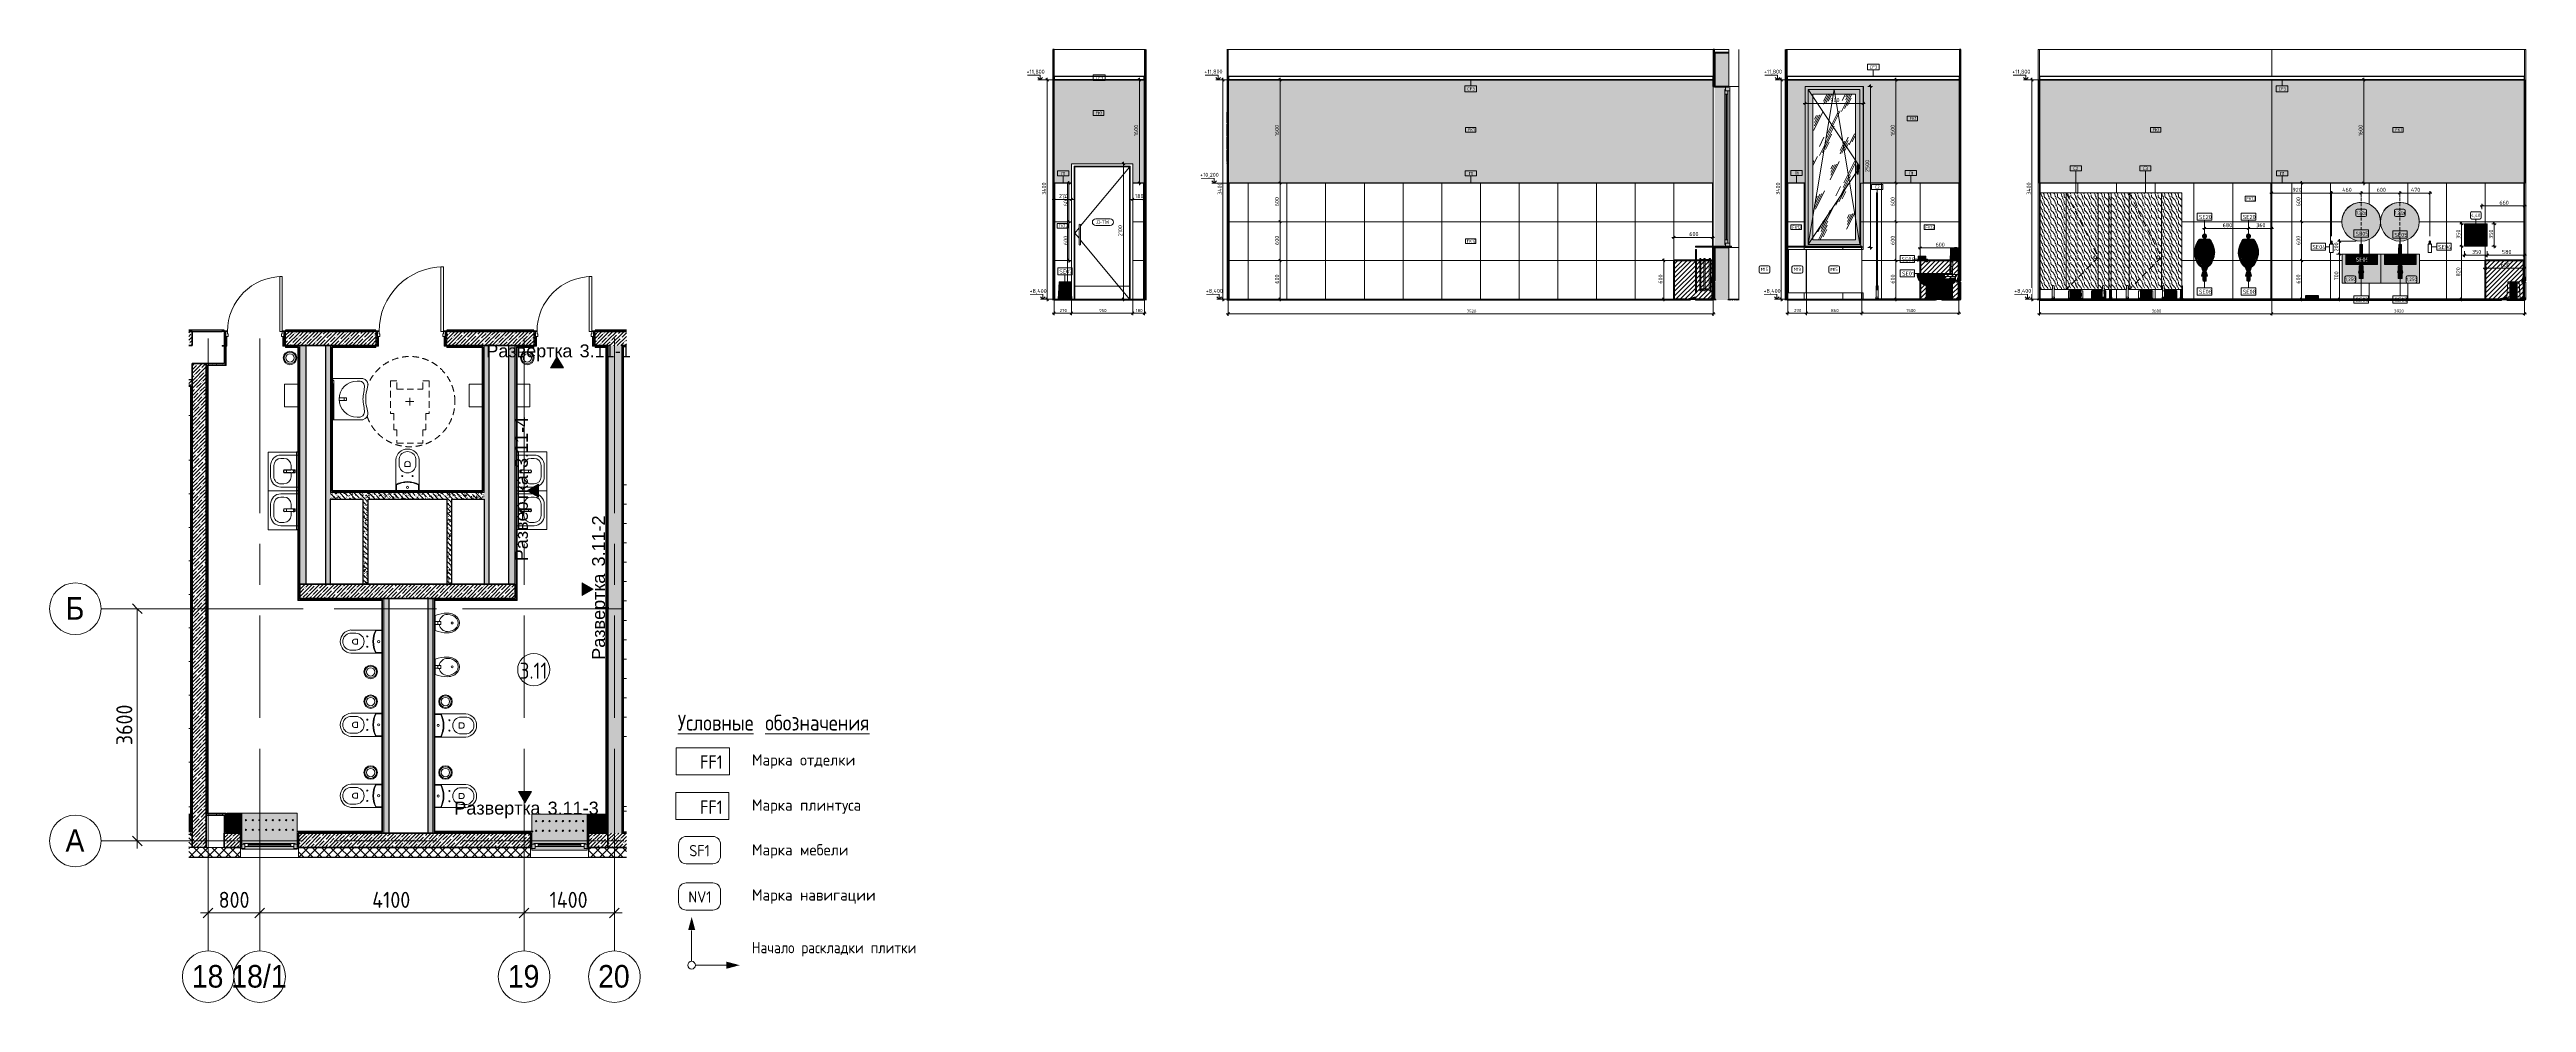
# Model space of a CAD drawing. Header units: millimetres. Extents: x 63201 to 101610, y -2505 to 12270.
import ezdxf

# ---------------------------------------------------------------- set-up
doc = ezdxf.new("R2010")
doc.units = ezdxf.units.MM
for name, pattern in [('200_ШТРИХ__ш1_п0_6_', [160, 100, -60]), ('ADSK_Штрих_ш2 п1', [75, 50, -25]), ('Осевая', [3175, 635, -476.25, 1587.5, -476.25])]:
    doc.linetypes.add(name, pattern=pattern)
for name, color, linetype, lineweight in [('0-1', 7, 'Continuous', 9), ('A-ANNO-DIMS', 7, 'Continuous', 9), ('A-ANNO-DIMS-100', 7, 'Continuous', 9), ('A-ANNO-DIMS-25', 7, 'Continuous', 9), ('A-AREA-IDEN', 7, 'Continuous', 9), ('A-CLNG-IDEN', 7, 'Continuous', 9), ('A-DETL', 7, 'Continuous', 9), ('A-DETL-1', 7, 'Continuous', 40), ('A-DETL-2', 7, 'ADSK_Штрих_ш2 п1', 9), ('A-DETL-GENF', 7, 'Continuous', 9), ('A-DOOR', 7, 'Continuous', 9), ('A-DOOR-1', 7, 'Continuous', 13), ('A-DOOR-2', 7, '200_ШТРИХ__ш1_п0_6_', 9), ('A-DOOR-FRAM', 7, 'Continuous', 13), ('A-DOOR-FRAM-1', 7, 'Continuous', 9), ('A-DOOR-FRAM-2', 7, 'Continuous', 18), ('A-DOOR-IDEN', 7, 'Continuous', 9), ('A-FLOR', 7, 'Continuous', 9), ('A-FLOR-HRAL-IDEN', 7, 'Continuous', 9), ('A-GENM-IDEN', 7, 'Continuous', 9), ('A-GLAZ', 7, 'Continuous', 9), ('A-GLAZ-1', 7, 'Continuous', 13), ('A-GLAZ-2', 7, 'Continuous', 18), ('A-WALL', 7, 'Continuous', 9), ('A-WALL-IDEN', 7, 'Continuous', 9), ('A-WALL-PATT', 7, 'Continuous', 9), ('G-ANNO-DIMS', 7, 'Continuous', 9), ('G-ANNO-DIMS-1', 7, 'Continuous', 20), ('G-ANNO-SYMB', 7, 'Continuous', 9), ('G-ANNO-TEXT', 7, 'Continuous', 9), ('I-FURN', 7, 'Continuous', 9), ('I-FURN-2', 7, '200_ШТРИХ__ш1_п0_6_', 13), ('I-FURN-3', 7, '200_ШТРИХ__ш1_п0_6_', 9), ('I-FURN-IDEN', 7, 'Continuous', 9), ('I-WALL', 7, 'Continuous', 9), ('M-EQPM', 7, 'Continuous', 9), ('P-SANR-FIXT', 7, 'Continuous', 9), ('P-SANR-FIXT-1', 7, 'Continuous', 13), ('P-SANR-FIXT-3', 7, 'Continuous', 18), ('P-SANR-FIXT-IDEN', 7, 'Continuous', 9), ('S-STRS-1', 7, 'Continuous', 9), ('Знаки', 7, 'Continuous', 9), ('Знаки-1', 7, 'Continuous', 18), ('Марки для знаков', 7, 'Continuous', 9), ('Ограждение', 7, 'Continuous', 9), ('Оси', 7, 'Continuous', 9), ('Оси-1', 7, 'Continuous', 20), ('Оси-2', 7, 'Осевая', 9), ('Поручни', 7, 'Continuous', 9), ('Электрические приборы', 7, 'Continuous', 9)]:
    doc.layers.add(name, color=color, linetype=linetype, lineweight=lineweight)
doc.layers.add('0-2', color=7, linetype='Continuous', lineweight=9, transparency=0.7)
doc.layers.add('P-SANR-FIXT-2', color=7, linetype='Continuous', lineweight=9, transparency=0.7)
for name, color, linetype, lineweight, true_color in [('A-CLNG-FNSH-1', 7, 'Continuous', 30, 0x3c3c3c), ('A-DETL-GENF-1', 1, 'Continuous', 9, 0xff0000), ('A-DETL-GENF-2', 7, 'Continuous', 9, 0xe0e0e0), ('A-DETL-GENF-3', 7, 'Continuous', 9, 0xf5f5f5), ('A-FLOR-1', 7, 'Continuous', 9, 0x787878), ('A-FLOR-FNSH-1', 7, 'Continuous', 30, 0x3c3c3c), ('A-FLOR-FNSH-2', 7, 'Continuous', 30, 0x5e5e5e), ('A-FLOR-FNSH-3', 251, 'Continuous', 30, 0x505050), ('A-GENM', 7, 'Continuous', 9, 0x260000), ('A-GENM-1', 7, 'Continuous', 30, 0x260000), ('A-WALL-1', 7, 'Continuous', 25, 0x3c3c3c), ('A-WALL-2', 7, 'Continuous', 13, 0x3c3c3c), ('A-WALL-3', 7, 'Continuous', 35, 0x3c3c3c), ('A-WALL-4', 7, 'Continuous', 40, 0x3c3c3c), ('A-WALL-5', 7, 'Continuous', 30, 0x3c3c3c), ('A-WALL-6', 7, 'Continuous', 9, 0x787878), ('A-WALL-FNSH-1', 7, 'Continuous', 13, 0x3c3c3c), ('A-WALL-FNSH-2', 7, 'Continuous', 9, 0x3c3c3c), ('A-WALL-FNSH-3', 7, 'Continuous', 30, 0x3c3c3c), ('G-ANNO-TEXT-1', 7, 'Continuous', 9, 0x3c3c3c), ('G-ANNO-TEXT-2', 7, 'Continuous', 9, 0x008000), ('G-ANNO-TEXT-3', 1, 'Continuous', 9, 0xff0000), ('I-FURN-1', 11, 'Continuous', 9, 0xffaaaa), ('I-FURN-10', 7, 'Continuous', 9, 0xb3b3b3), ('I-FURN-11', 7, 'Continuous', 9, 0xa6a6a6), ('I-FURN-12', 7, 'Continuous', 9, 0xb8b8b8), ('I-FURN-4', 7, 'Continuous', 9, 0xf0f0f0), ('I-FURN-6', 7, 'Continuous', 9, 0xc0c0c0), ('I-FURN-7', 7, 'Continuous', 9, 0xacacac), ('I-FURN-9', 7, 'Continuous', 9, 0xd1d1d1), ('I-WALL-1', 7, 'Continuous', 9, 0x787878), ('Розетки', 7, 'Continuous', 9, 0xff1e23)]:
    doc.layers.add(name, color=color, linetype=linetype, lineweight=lineweight, true_color=true_color)
for name, color, linetype, lineweight, true_color, transparency in [('I-FURN-5', 7, 'Continuous', 9, 0xfbfbfb, 0.7), ('I-FURN-8', 7, 'Continuous', 9, 0x7f7f7f, 0.7), ('M-EQPM-1', 7, 'Continuous', 9, 0xe6e6e6, 0.7)]:
    doc.layers.add(name, color=color, linetype=linetype, lineweight=lineweight, true_color=true_color, transparency=transparency)
doc.styles.add('Arial', font='arial.ttf', dxfattribs={"width": 0.9, "height": 350})
doc.styles.add('Arial_1', font='arial.ttf', dxfattribs={"height": 200})
doc.styles.add('GOST Common', font='GOST_Common.ttf', dxfattribs={"width": 0.9, "height": 250})
doc.styles.add('GOST Common_1', font='GOST_Common.ttf', dxfattribs={"height": 175})
doc.styles.add('GOST Common_2', font='GOST_Common.ttf', dxfattribs={"width": 0.9, "height": 210})
doc.styles.add('GOST Common_3', font='GOST_Common.ttf', dxfattribs={"width": 0.9, "height": 245})
doc.styles.add('GOST Common_4', font='GOST_Common.ttf', dxfattribs={"width": 0.9, "height": 175})
doc.styles.add('GOST Common_5', font='GOST_Common.ttf', dxfattribs={"height": 50})
doc.styles.add('GOST Common_6', font='GOST_Common.ttf', dxfattribs={"width": 0.9, "height": 50})
doc.styles.add('GOST Common_7', font='GOST_Common.ttf', dxfattribs={"height": 62.5})
doc.styles.add('ISOCPEUR', font='isocpeur.ttf', dxfattribs={"width": 0.9, "height": 250})
doc.styles.add('ISOCPEUR_1', font='isocpeur.ttf', dxfattribs={"width": 0.9, "height": 175})
doc.styles.add('ISOCPEUR_2', font='isocpeur.ttf', dxfattribs={"width": 0.9, "height": 62.5})
doc.styles.add('ISOCPEUR_3', font='isocpeur.ttf', dxfattribs={"width": 0.9, "height": 50})
doc.dimstyles.new('ISO-2_0_0_9К_Средний_округл2', dxfattribs={"dimscale": 304.8, "dimtxt": 49.799059, "dimasz": 0.123031, "dimexe": 0.098425, "dimexo": 0, "dimgap": 0, "dimtad": 1, "dimdec": 0, "dimrnd": 10, "dimzin": 0, "dimdsep": 46, "dimtxsty": 'ISOCPEUR_3', "dimblk1": 'OBLIQUE', "dimblk2": 'OBLIQUE', "dimsah": 1, "dimcen": 0.09, "dimdle": 0.098425, "dimazin": 0, "dimtfac": 1, "dimtdec": 4, "dimtix": 1, "dimtmove": 0, "dimatfit": 3, "dimfxl": 1, "dimtvp": 1, "dimtolj": 1, "dimtzin": 0, "dimarcsym": 2})
doc.dimstyles.new('ISO-2_5_0_9К_БОЛЬШОЙ', dxfattribs={"dimscale": 304.8, "dimtxt": 248.995294, "dimasz": 0.492126, "dimexe": 0.393701, "dimexo": 0.984252, "dimgap": 0, "dimtad": 1, "dimdec": 0, "dimrnd": 10, "dimzin": 0, "dimdsep": 46, "dimtxsty": 'ISOCPEUR', "dimblk1": 'OBLIQUE', "dimblk2": 'OBLIQUE', "dimsah": 1, "dimcen": 0.09, "dimdle": 0.393701, "dimazin": 0, "dimtfac": 1, "dimtdec": 4, "dimtix": 1, "dimtmove": 0, "dimatfit": 3, "dimfxl": 1, "dimtvp": 1, "dimtolj": 1, "dimtzin": 0, "dimarcsym": 2})
doc.dimstyles.new('ISO-2_5_0_9К_БОЛЬШОЙ_1', dxfattribs={"dimscale": 304.8, "dimtxt": 62.248823, "dimasz": 0.123031, "dimexe": 0.098425, "dimexo": 0.246063, "dimgap": 0, "dimtad": 1, "dimdec": 0, "dimrnd": 10, "dimzin": 0, "dimdsep": 46, "dimtxsty": 'ISOCPEUR_2', "dimblk1": 'OBLIQUE', "dimblk2": 'OBLIQUE', "dimsah": 1, "dimcen": 0.09, "dimdle": 0.098425, "dimazin": 0, "dimtfac": 1, "dimtdec": 4, "dimtix": 1, "dimtmove": 0, "dimatfit": 3, "dimfxl": 1, "dimtvp": 1, "dimtolj": 1, "dimtzin": 0, "dimarcsym": 2})
doc.dimstyles.new('ISO-2_5_0_9К_БОЛЬШОЙ_2', dxfattribs={"dimscale": 304.8, "dimtxt": 62.248823, "dimasz": 0.123031, "dimexe": 0.098425, "dimexo": 0.246063, "dimgap": 0, "dimtad": 1, "dimdec": 0, "dimrnd": 10, "dimzin": 0, "dimdsep": 46, "dimtxsty": 'ISOCPEUR_2', "dimblk1": 'OBLIQUE', "dimblk2": 'OBLIQUE', "dimsah": 1, "dimcen": 0.09, "dimdle": 0.098425, "dimazin": 0, "dimtfac": 1, "dimtdec": 4, "dimtix": 1, "dimtmove": 2, "dimatfit": 3, "dimfxl": 1, "dimtvp": 1, "dimtolj": 1, "dimtzin": 0, "dimarcsym": 2})
pattern_1 = [(45, (0, 0), (-57.02463, 57.02463), []), (45, (57.025, 0), (-57.02463, 57.02463), [100.806, -20.161, 3.353, -16.808])]
pattern_2 = [(135, (0, 0), (-75.43415, -75.43415), [106.68, -17.78, 3.556, -17.78]), (135, (0, 75.39), (-75.43415, -75.43415), []), (50, (0, 0), (127.52922, -11.15758), [13.335, -146.685]), (355, (0, 0), (-24.66966, 133.74002), [10.668, -117.348]), (100.451, (10.63, -0.93), (102.85973, 122.58178), [11.333, -124.663]), (46.184, (0, 35.56), (189.75516, -29.43036), [20.002, -220.027]), (96.636, (15.81, 33.1), (166.1822, 173.1996), [17, -186.995]), (351.184, (0, 35.56), (166.18393, 173.1976), [16.002, -176.022]), (21, (17.78, 26.67), (106.13027, -71.58603), [13.335, -146.685]), (326, (17.78, 26.67), (43.26188, 128.93175), [10.668, -117.348]), (71.451, (26.62, 20.7), (149.39198, 57.34505), [11.333, -124.663]), (37.5, (0, 0), (2.162228, 59.188357), [3.353, -112.573, 3.353, -115.773, -117.792]), (37.5, (0, 0), (2.162228, 59.188357), [-235.052, 3.353, -114.44]), (7.5, (0, 0), (46.77386, 70.12615), [3.353, -64.567, 3.353, -109.906, -44.894]), (7.5, (0, 0), (46.77386, 70.12615), [-181.178, 3.353, -41.542]), (327.5, (-39.65, 0), (94.91367, -4.010093), [3.353, -41.097, 3.353, -135.331, -184.023]), (327.5, (-39.65, 0), (94.91367, -4.010093), [-183.134, 3.353, -180.67]), (317.5, (-57.43, 0), (103.69057, 17.79882), [3.353, -54.432, 3.353, -88.748, -130.683]), (317.5, (-57.43, 0), (103.69057, 17.79882), [-149.885, 3.353, -127.33])]
pattern_3 = [(0, (0, 0), (121.92, 30.48), [10.058, -81.382, 10.058, -81.382, -487.68]), (0, (0, 0), (121.92, 30.48), [-182.88, 10.058, -172.822, 10.058, -81.382, -213.36]), (0, (0, 0), (121.92, 30.48), [-457.2, 10.058, -50.902, 10.058, -142.342]), (120, (45.72, 15.24), (-87.356454, 90.345817), [10.058, -81.382, 10.058, -81.382, -487.68]), (120, (45.72, 15.24), (-87.356454, 90.345817), [-182.88, 10.058, -172.822, 10.058, -81.382, -213.36]), (120, (45.72, 15.24), (-87.356454, 90.345817), [-457.2, 10.058, -50.902, 10.058, -142.342]), (240, (60.96, 76.2), (-34.563546, -120.825817), [10.058, -81.382, 10.058, -81.382, -487.68]), (240, (60.96, 76.2), (-34.563546, -120.825817), [-182.88, 10.058, -172.822, 10.058, -81.382, -213.36]), (240, (60.96, 76.2), (-34.563546, -120.825817), [-457.2, 10.058, -50.902, 10.058, -142.342])]
pattern_4 = [(0, (79164.5945, 0), (30.48, 7.62), [2.515, -20.345, 2.515, -20.345, -121.92]), (0, (79164.5945, 0), (30.48, 7.62), [-45.72, 2.515, -43.205, 2.515, -20.345, -53.34]), (0, (79164.5945, 0), (30.48, 7.62), [-114.3, 2.515, -12.725, 2.515, -35.585]), (120, (79176.0245, 3.81), (-21.8391136, 22.5864543), [2.515, -20.345, 2.515, -20.345, -121.92]), (120, (79176.0245, 3.81), (-21.8391136, 22.5864543), [-45.72, 2.515, -43.205, 2.515, -20.345, -53.34]), (120, (79176.0245, 3.81), (-21.8391136, 22.5864543), [-114.3, 2.515, -12.725, 2.515, -35.585]), (240, (79179.8345, 19.05), (-8.6408864, -30.2064543), [2.515, -20.345, 2.515, -20.345, -121.92]), (240, (79179.8345, 19.05), (-8.6408864, -30.2064543), [-45.72, 2.515, -43.205, 2.515, -20.345, -53.34]), (240, (79179.8345, 19.05), (-8.6408864, -30.2064543), [-114.3, 2.515, -12.725, 2.515, -35.585])]
pattern_5 = [(45, (89139.467, 0), (-14.25598, 14.25598), []), (45, (89153.723, 0), (-14.25598, 14.25598), [25.202, -5.04, 0.8382, -4.202])]
pattern_6 = [(0, (89139.467, 0), (30.48, 7.62), [2.515, -20.345, 2.515, -20.345, -121.92]), (0, (89139.467, 0), (30.48, 7.62), [-45.72, 2.515, -43.205, 2.515, -20.345, -53.34]), (0, (89139.467, 0), (30.48, 7.62), [-114.3, 2.515, -12.725, 2.515, -35.585]), (120, (89150.897, 3.81), (-21.8391136, 22.5864543), [2.515, -20.345, 2.515, -20.345, -121.92]), (120, (89150.897, 3.81), (-21.8391136, 22.5864543), [-45.72, 2.515, -43.205, 2.515, -20.345, -53.34]), (120, (89150.897, 3.81), (-21.8391136, 22.5864543), [-114.3, 2.515, -12.725, 2.515, -35.585]), (240, (89154.707, 19.05), (-8.6408864, -30.2064543), [2.515, -20.345, 2.515, -20.345, -121.92]), (240, (89154.707, 19.05), (-8.6408864, -30.2064543), [-45.72, 2.515, -43.205, 2.515, -20.345, -53.34]), (240, (89154.707, 19.05), (-8.6408864, -30.2064543), [-114.3, 2.515, -12.725, 2.515, -35.585])]
pattern_7 = [(45, (89139.467, 0), (-35.35534, 35.35534), [])]
pattern_8 = [(0, (91717.21, 0), (30.48, 7.62), [2.515, -20.345, 2.515, -20.345, -121.92]), (0, (91717.21, 0), (30.48, 7.62), [-45.72, 2.515, -43.205, 2.515, -20.345, -53.34]), (0, (91717.21, 0), (30.48, 7.62), [-114.3, 2.515, -12.725, 2.515, -35.585]), (120, (91728.64, 3.81), (-21.8391136, 22.5864543), [2.515, -20.345, 2.515, -20.345, -121.92]), (120, (91728.64, 3.81), (-21.8391136, 22.5864543), [-45.72, 2.515, -43.205, 2.515, -20.345, -53.34]), (120, (91728.64, 3.81), (-21.8391136, 22.5864543), [-114.3, 2.515, -12.725, 2.515, -35.585]), (240, (91732.45, 19.05), (-8.6408864, -30.2064543), [2.515, -20.345, 2.515, -20.345, -121.92]), (240, (91732.45, 19.05), (-8.6408864, -30.2064543), [-45.72, 2.515, -43.205, 2.515, -20.345, -53.34]), (240, (91732.45, 19.05), (-8.6408864, -30.2064543), [-114.3, 2.515, -12.725, 2.515, -35.585])]
pattern_9 = [(45, (91717.21, 0), (-35.35534, 35.35534), [])]
pattern_10 = [(108.435, (69.733, 0), (-104.12482, 208.24949), [39.513, -289.76]), (139.399, (57.238, 37.485), (-624.752851, 520.62186), [19.2, -940.786]), (136.848, (146.786, 49.98), (-1561.885053, 1457.7390814), [45.673, -2237.967]), (109.983, (113.466, 81.217), (-312.3734825, 833.000664), [24.375, -1194.377]), (90, (105.14, 0), (-104.125, 104.125), [20.825, -83.3]), (118.443, (105.136, 20.825), (728.8763269, -1353.6237543), [56.841, -2785.217]), (84.289, (78.063, 70.805), (-104.131824, -937.124192), [20.929, -1025.515]), (129.806, (80.146, 91.63), (416.50377, -520.62198), [16.265, -796.977])]
pattern_11 = [(45, (93962.9, 0), (-35.35534, 35.35534), [])]

msp = doc.modelspace()

# ---------------------------------------------------------------- texts
at = {"layer": 'A-AREA-IDEN', "insert": (70491.9, 2764.5), "char_height": 250, "width": 548.354, "attachment_point": 1, "style": 'GOST Common'}
msp.add_mtext('3.11', dxfattribs=at)
at = {"layer": 'A-CLNG-IDEN', "char_height": 50, "width": 130.274, "attachment_point": 1, "style": 'GOST Common_5'}
for insert in [(91425.5, 12023.9), (79421.9, 11858.1), (85183.8, 11684.8), (97764.5, 11684.8)]:
    msp.add_mtext('CF3', dxfattribs=dict(at, insert=insert))
at = {"layer": 'A-DOOR-IDEN', "char_height": 50, "attachment_point": 1, "style": 'GOST Common_5'}
for s, insert, width in [('\\fGOST Common|b0|i0|c204|p34|;Д', (79438.7, 9625.3), 56.118), ('-7(', (79485, 9625.3), 112.236), ('\\fGOST Common|b0|i0|c204|p34|;л', (79577.6, 9625.3), 42.089), ('\\fGOST Common|b0|i0|c204|p34|;)', (79612.3, 9625.3), 24.051)]:
    msp.add_mtext(s, dxfattribs=dict(at, insert=insert, width=width))
at = {"layer": 'A-FLOR-HRAL-IDEN', "char_height": 50, "attachment_point": 1, "style": 'GOST Common_5'}
for s, insert, width in [('\\fGOST Common|b0|i0|c204|p34|;П', (78887.6, 10371.9), 50.105), ('\\fGOST Common|b0|i0|c204|p34|;1', (78929, 10371.9), 30.063), ('\\fGOST Common|b0|i0|c204|p34|;П', (85208.2, 10371.9), 50.105), ('\\fGOST Common|b0|i0|c204|p34|;1', (85249.6, 10371.9), 30.063), ('\\fGOST Common|b0|i0|c204|p34|;П', (90259.1, 10378.9), 50.105), ('\\fGOST Common|b0|i0|c204|p34|;1', (90300.5, 10378.9), 30.063), ('\\fGOST Common|b0|i0|c204|p34|;П', (92033.7, 10378.9), 50.105), ('\\fGOST Common|b0|i0|c204|p34|;1', (92075, 10378.9), 30.063), ('\\fGOST Common|b0|i0|c204|p34|;П', (97789, 10371.9), 50.105), ('\\fGOST Common|b0|i0|c204|p34|;1', (97830.3, 10371.9), 30.063)]:
    msp.add_mtext(s, dxfattribs=dict(at, insert=insert, width=width))
at = {"layer": 'A-GENM-IDEN', "char_height": 50, "attachment_point": 1, "style": 'GOST Common_5'}
for s, insert, width in [('\\fGOST Common|b0|i0|c204|p34|;С', (94585.7, 10452.8), 44.093), ('\\fGOST Common|b0|i0|c204|p34|;2', (94622.1, 10452.8), 44.093), ('\\fGOST Common|b0|i0|c204|p34|;С', (95665.7, 10452.8), 44.093), ('\\fGOST Common|b0|i0|c204|p34|;3', (95702.1, 10452.8), 42.089), ('\\fGOST Common|b0|i0|c204|p34|;С', (91505.6, 10164.8), 44.093), ('\\fGOST Common|b0|i0|c204|p34|;2', (91542, 10164.8), 44.093)]:
    msp.add_mtext(s, dxfattribs=dict(at, insert=insert, width=width))
at = {"layer": 'A-WALL-IDEN', "char_height": 50, "attachment_point": 1, "style": 'GOST Common_6'}
for s, insert, width in [('FK1', (79423.8, 11309.9), 111.835), ('FK1', (92043.5, 11225.5), 111.835), ('FK1', (85194.4, 11049.5), 111.835), ('FK1', (95814.7, 11049.5), 111.835), ('FK1', (99574.2, 11049.5), 111.835), ('FK12', (97266.8, 9983), 151.519), ('FK12', (78848.6, 9561.9), 151.519), ('FK12', (85178.1, 9324.5), 151.519), ('FK12', (90223.3, 9539), 151.519), ('FK12', (92289.7, 9539), 151.519)]:
    msp.add_mtext(s, dxfattribs=dict(at, insert=insert, width=width))
at = {"layer": 'G-ANNO-SYMB', "char_height": 200, "attachment_point": 1, "style": 'Arial_1'}
for s, insert, width in [('Развертка', (69974, 7698.2), 1659.493), (' 3.11-1', (71343.2, 7698.2), 1074.261), ('Развертка', (69477.6, 609), 1659.493), (' 3.11-3', (70846.8, 609), 1074.261)]:
    msp.add_mtext(s, dxfattribs=dict(at, insert=insert, width=width))
at = {"layer": 'G-ANNO-SYMB', "char_height": 200, "attachment_point": 1, "rotation": 90, "style": 'Arial_1'}
for s, insert, width in [(' 3.11-4', (70417.6, 5705), 1074.261), ('Развертка', (70417.6, 4335.8), 1659.493), (' 3.11-2', (71613.7, 4177.6), 1074.261), ('Развертка', (71613.7, 2808.4), 1659.493)]:
    msp.add_mtext(s, dxfattribs=dict(at, insert=insert, width=width))
at = {"layer": 'G-ANNO-TEXT', "attachment_point": 1}
for s, insert, char_height, width, style in [('\\LУсловные', (72943.9, 1955.6), 245, 1550.544, 'GOST Common_3'), ('\\L\\fGOST Common|b0|i0|c204|p34|;\\W.9;\\L ', (74223.2, 1955.6), 245, 90.911, 'GOST Common_3'), ('\\Lобозначения', (74298.2, 1955.6), 245, 2111.164, 'GOST Common_3'), ('Начало', (74092.6, -1567.6), 175, 863.658, 'GOST Common_4'), ('\\fGOST Common|b0|i0|c204|p34|;\\W.9; ', (74805.2, -1567.6), 175, 65.658, 'GOST Common_4'), ('раскладки', (74859.3, -1567.6), 175, 1237.405, 'GOST Common_4'), ('\\fGOST Common|b0|i0|c204|p34|;\\W.9; ', (75880.3, -1567.6), 175, 65.658, 'GOST Common_4'), ('плитки', (75934.5, -1567.6), 175, 853.557, 'GOST Common_4')]:
    msp.add_mtext(s, dxfattribs=dict(at, insert=insert, char_height=char_height, width=width, style=style))
at = {"layer": 'G-ANNO-TEXT-1', "attachment_point": 1}
for s, insert, char_height, width, style in [('   FF1   ', (72943.9, 1327.3), 210, 929.316, 'GOST Common_2'), ('Марка', (74092.6, 1343.2), 175, 830.548, 'GOST Common_1'), ('\\fGOST Common|b0|i0|c204|p34|; ', (74777.8, 1343.2), 175, 72.954, 'GOST Common_1'), ('отделки', (74838, 1343.2), 175, 1099.915, 'GOST Common_1'), ('Марка', (74092.6, 643.2), 175, 830.548, 'GOST Common_1'), ('\\fGOST Common|b0|i0|c204|p34|; ', (74777.8, 643.2), 175, 72.954, 'GOST Common_1'), ('плинтуса', (74838, 643.2), 175, 1245.822, 'GOST Common_1'), ('Марка', (74092.6, -50.9), 175, 830.548, 'GOST Common_1'), ('\\fGOST Common|b0|i0|c204|p34|; ', (74777.8, -50.9), 175, 72.954, 'GOST Common_1'), ('мебели', (74838, -50.9), 175, 925.949, 'GOST Common_1'), ('Марка', (74092.6, -750.9), 175, 830.548, 'GOST Common_1'), ('\\fGOST Common|b0|i0|c204|p34|; ', (74777.8, -750.9), 175, 72.954, 'GOST Common_1'), ('навигации', (74838, -750.9), 175, 1414.177, 'GOST Common_1')]:
    msp.add_mtext(s, dxfattribs=dict(at, insert=insert, char_height=char_height, width=width, style=style))
at = {"layer": 'G-ANNO-TEXT-2', "char_height": 175, "attachment_point": 1, "style": 'ISOCPEUR_1'}
for s, insert, width in [('SF1', (73121.3, -63.7), 383.848), ('NV1', (73107.4, -782), 419.202)]:
    msp.add_mtext(s, dxfattribs=dict(at, insert=insert, width=width))
at = {"layer": 'G-ANNO-TEXT-3', "insert": (72943.9, 627.3), "char_height": 210, "width": 929.316, "attachment_point": 1, "style": 'GOST Common_2'}
msp.add_mtext('   FF1   ', dxfattribs=at)
at = {"layer": 'I-FURN-IDEN', "char_height": 50, "attachment_point": 1, "style": 'GOST Common_5'}
for s, insert, width in [('1,22', (98967.4, 9764.9), 140.295), ('\\fGOST Common|b0|i0|c204|p34|;д', (99083.2, 9764.9), 44.093), ('1,22', (99567.4, 9764.9), 140.295), ('\\fGOST Common|b0|i0|c204|p34|;д', (99683.2, 9764.9), 44.093), ('4,40', (100752.9, 9726.3), 166.35), ('1,250', (98799.5, 8732.8), 184.388), ('1,250', (99748.1, 8732.8), 184.388)]:
    msp.add_mtext(s, dxfattribs=dict(at, insert=insert, width=width))
at = {"layer": 'P-SANR-FIXT-IDEN', "char_height": 62.5, "attachment_point": 1, "style": 'GOST Common_7'}
for s, insert, width in [('SE20', (96530.4, 9705.3), 222.468), ('SE20', (97211.4, 9705.3), 222.468), ('SE04', (98290.9, 9239.4), 228.481), ('SE05', (98959.3, 9444.9), 222.468), ('SE05', (99562.4, 9428.4), 222.468), ('SE04', (100240.5, 9239.4), 228.481), ('SE07', (78859.1, 8859.9), 222.468), ('SE06', (91921.2, 9049.4), 222.468), ('SE09', (98962.5, 9045.2), 222.468), ('SE09', (99562.5, 9045.2), 222.468), ('SE01', (91927.8, 8826.9), 206.435), ('SE01', (94540, 8499.6), 206.435), ('SE07', (94888.1, 8499.6), 222.468), ('SE01', (95624.7, 8499.6), 206.435), ('SE07', (95988.1, 8499.6), 222.468), ('SE08', (96530.4, 8546.2), 222.468), ('SE08', (97211.4, 8546.2), 222.468), ('SE03', (98958.8, 8422.1), 222.468), ('SE03', (99563, 8422.1), 222.468)]:
    msp.add_mtext(s, dxfattribs=dict(at, insert=insert, width=width))
at = {"layer": 'Марки для знаков', "char_height": 50, "attachment_point": 1, "style": 'GOST Common_5'}
for s, insert, width in [('\\fGOST Common|b0|i0|c204|p34|;М', (89736.6, 8886.8), 56.118), ('15', (89782.9, 8886.8), 74.156), ('\\fGOST Common|b0|i0|c204|p34|;М', (90246.8, 8886.8), 56.118), ('19', (90293.1, 8886.8), 74.156), ('\\fGOST Common|b0|i0|c204|p34|;М', (90816.6, 8886.8), 56.118), ('15', (90862.9, 8886.8), 74.156)]:
    msp.add_mtext(s, dxfattribs=dict(at, insert=insert, width=width))
at = {"layer": 'Оси', "char_height": 350, "attachment_point": 1, "style": 'Arial'}
for s, insert, width in [('\\fArial|b0|i0|c204|p34|;\\W.9;Б', (63451, 3781), 353.544), ('\\fArial|b0|i0|c204|p34|;\\W.9;А', (63447.8, 181), 360.759), ('18', (65407.4, -1924.3), 606.076), ('18/1', (66019.7, -1924.3), 1060.633), ('19', (70307.4, -1924.3), 606.076), ('20', (71707.4, -1924.3), 606.076)]:
    msp.add_mtext(s, dxfattribs=dict(at, insert=insert, width=width))

# ---------------------------------------------------------------- blocks, each defined once
blk = doc.blocks.new('120_Окно_СКБ_1Ст - 120_Окно_СКБ_1Ст 900х2500_h_-22445987-План разверток пом_3_11_ Этаж 3')
at = {"layer": 'A-GLAZ'}
for p, q in [((-430, -57), (-450, -57)), ((-450, -127), (-430, -127)), ((-424, -57), (-425, -57)), ((-330, -107), (330, -107)), ((330, -117), (-330, -117)), ((425, -57), (424, -57)), ((450, -57), (430, -57)), ((430, -127), (450, -127))]:
    blk.add_line(p, q, dxfattribs=at)
at = {"layer": 'A-GLAZ-1'}
for p, q in [((-450, -127), (-450, -57)), ((-450, -57), (-380, -57)), ((-380, -127), (-450, -127)), ((-380, -127), (-400, -127)), ((-400, -127), (-400, -137)), ((-400, -137), (400, -137)), ((400, -137), (-400, -137)), ((-380, -57), (-380, -127)), ((380, -87), (-380, -87)), ((-380, -87), (-380, -127)), ((-330, -137), (-330, -87)), ((330, -137), (330, -87)), ((380, -127), (380, -57)), ((380, -57), (450, -57)), ((380, -127), (380, -87)), ((450, -127), (380, -127)), ((400, -127), (380, -127)), ((400, -137), (400, -127)), ((450, -57), (450, -127))]:
    blk.add_line(p, q, dxfattribs=at)
blk = doc.blocks.new('FRT_2D_Символ _разворот МГН_1 - D1_4_Символ доступности разворота МГН _360__-18618045-План разверток пом_3_11_ Этаж 3')
at = {"layer": 'I-FURN'}
for p, q in [((-65, 0), (65, 0)), ((0, 60), (0, -60))]:
    blk.add_line(p, q, dxfattribs=at)
at = {"layer": 'I-FURN-2'}
for p, q in [((-300, 325), (-300, -186)), ((-300, 325), (-200, 325)), ((-200, 195), (-200, 325)), ((-200, 195), (200, 195)), ((200, 325), (300, 325)), ((200, 195), (200, 325)), ((300, 325), (300, -186)), ((-300, -186), (-250, -186)), ((-250, -186), (-250, -436)), ((300, -186), (250, -186)), ((250, -186), (250, -436)), ((-200, -436), (-250, -436)), ((-200, -436), (-200, -646)), ((-200, -646), (200, -646)), ((200, -436), (250, -436)), ((200, -436), (200, -646))]:
    blk.add_line(p, q, dxfattribs=at)
at = {"layer": 'I-FURN-3'}
for start, end in [(360, 158.4875), (198.9521, 360)]:
    blk.add_arc((0, 0), 700, start, end, dxfattribs=at)
blk = doc.blocks.new('110_Дверь_СКБ_1Ст_Внутренняя1 - Д-7_л__950x2100h_Туалет-21784696-План разверток пом_3_11_ Этаж 3')
at = {"layer": 'A-DOOR'}
h = blk.add_hatch(dxfattribs=at)
h.set_pattern_fill('FP_5', color=256, style=0, pattern_type=2)
h.set_pattern_definition([(135, (1826.41, 174.685), (-14.14214, -14.14214), []), (225, (1826.41, 174.685), (14.14214, -14.14214), [])])
h.paths.add_polyline_path([(487.5, -110), (487.5, 110), (462.5, 110), (462.5, -110)])
at = {"layer": 'A-DOOR-FRAM-1'}
h = blk.add_hatch(dxfattribs=at)
h.set_pattern_fill('FP_6', color=256, style=0, pattern_type=2)
h.set_pattern_definition([(45, (-296.384, 174.685), (-14.1421, 14.1421), []), (135, (-296.384, 174.685), (-14.1421, -14.1421), [])])
h.paths.add_polyline_path([(-437.5, -110), (-437.5, 110), (-462.5, 110), (-462.5, -110)])
at = {"layer": 'A-DOOR'}
blk.add_arc((437.5, 110), 850, 90, 180, dxfattribs=at)
at = {"layer": 'A-DOOR-1'}
for p, q in [((437.5, 960), (397.5, 960)), ((397.5, 960), (397.5, 110)), ((437.5, 110), (437.5, 960)), ((397.5, 110), (437.5, 110))]:
    blk.add_line(p, q, dxfattribs=at)
at = {"layer": 'A-DOOR-FRAM'}
for p, q in [((-422.5, 118), (-492.5, 118)), ((-492.5, 118), (-492.5, 110)), ((-492.5, 110), (-422.5, 110)), ((-437.5, 110), (-462.5, 110)), ((-462.5, 110), (-462.5, -110)), ((-412.5, 110), (-437.5, 110)), ((-437.5, 110), (-437.5, 30)), ((-437.5, -110), (-437.5, 110)), ((-422.5, 110), (-437.5, 110)), ((-437.5, 110), (-437.5, 109)), ((-437.5, 109), (-422.5, 109)), ((-437.5, 30), (-402.5, 30)), ((-422.5, 30), (-437.5, 30)), ((-437.5, 30), (-437.5, -110)), ((-422.5, 110), (-422.5, 118)), ((-422.5, 109), (-422.5, 110)), ((-422.5, -110), (-422.5, 30)), ((-412.5, 70), (-412.5, 110)), ((-402.5, 70), (-412.5, 70)), ((-402.5, 30), (-402.5, 70)), ((437.5, 70), (427.5, 70)), ((427.5, 70), (427.5, 30)), ((427.5, 30), (462.5, 30)), ((437.5, 110), (437.5, 70)), ((462.5, 110), (437.5, 110)), ((517.5, 118), (447.5, 118)), ((447.5, 118), (447.5, 110)), ((462.5, 110), (447.5, 110)), ((447.5, 110), (447.5, 109)), ((447.5, 110), (517.5, 110)), ((447.5, 109), (462.5, 109)), ((462.5, 30), (447.5, 30)), ((447.5, 30), (447.5, -110)), ((462.5, 30), (462.5, 110)), ((487.5, 110), (462.5, 110)), ((462.5, 110), (462.5, -110)), ((462.5, 109), (462.5, 110)), ((462.5, -110), (462.5, 30)), ((487.5, -110), (487.5, 110)), ((517.5, 110), (517.5, 118)), ((-422.5, -110), (-492.5, -110)), ((-492.5, -110), (-492.5, -118)), ((-492.5, -118), (-422.5, -118)), ((-462.5, -110), (-437.5, -110)), ((-437.5, -110), (-422.5, -110)), ((-422.5, -118), (-422.5, -110)), ((447.5, -110), (462.5, -110)), ((517.5, -110), (447.5, -110)), ((447.5, -110), (447.5, -118)), ((447.5, -118), (517.5, -118)), ((462.5, -110), (487.5, -110)), ((517.5, -118), (517.5, -110))]:
    blk.add_line(p, q, dxfattribs=at)
blk = doc.blocks.new('110_Дверь_СКБ_1Ст_Внутренняя1 - Д-4 1100x2100h_су мгн-31586709-План разверток пом_3_11_ Этаж 3')
at = {"layer": 'A-DOOR'}
h = blk.add_hatch(dxfattribs=at)
h.set_pattern_fill('FP_7', color=256, style=0, pattern_type=2)
h.set_pattern_definition([(135, (1751.41, 174.685), (-14.14214, -14.14214), []), (225, (1751.41, 174.685), (14.14214, -14.14214), [])])
h.paths.add_polyline_path([(562.5, -110), (562.5, 110), (537.5, 110), (537.5, -110)])
at = {"layer": 'A-DOOR-FRAM-1'}
h = blk.add_hatch(dxfattribs=at)
h.set_pattern_fill('FP_8', color=256, style=0, pattern_type=2)
h.set_pattern_definition([(45, (-371.384, 174.685), (-14.1421, 14.1421), []), (135, (-371.384, 174.685), (-14.1421, -14.1421), [])])
h.paths.add_polyline_path([(-512.5, -110), (-512.5, 110), (-537.5, 110), (-537.5, -110)])
at = {"layer": 'A-DOOR'}
blk.add_arc((512.5, 110), 1000, 90, 180, dxfattribs=at)
at = {"layer": 'A-DOOR-1'}
for p, q in [((512.5, 1110), (472.5, 1110)), ((472.5, 1110), (472.5, 110)), ((512.5, 110), (512.5, 1110)), ((472.5, 110), (512.5, 110))]:
    blk.add_line(p, q, dxfattribs=at)
at = {"layer": 'A-DOOR-FRAM'}
for p, q in [((-497.5, 118), (-567.5, 118)), ((-567.5, 118), (-567.5, 110)), ((-567.5, 110), (-497.5, 110)), ((-512.5, 110), (-537.5, 110)), ((-537.5, 110), (-537.5, -110)), ((-487.5, 110), (-512.5, 110)), ((-512.5, 110), (-512.5, 30)), ((-512.5, -110), (-512.5, 110)), ((-497.5, 110), (-512.5, 110)), ((-512.5, 110), (-512.5, 109)), ((-512.5, 109), (-497.5, 109)), ((-512.5, 30), (-477.5, 30)), ((-497.5, 30), (-512.5, 30)), ((-512.5, 30), (-512.5, -110)), ((-497.5, 110), (-497.5, 118)), ((-497.5, 109), (-497.5, 110)), ((-497.5, -110), (-497.5, 30)), ((-487.5, 70), (-487.5, 110)), ((-477.5, 70), (-487.5, 70)), ((-477.5, 30), (-477.5, 70)), ((512.5, 70), (502.5, 70)), ((502.5, 70), (502.5, 30)), ((502.5, 30), (537.5, 30)), ((512.5, 110), (512.5, 70)), ((537.5, 110), (512.5, 110)), ((592.5, 118), (522.5, 118)), ((522.5, 118), (522.5, 110)), ((537.5, 110), (522.5, 110)), ((522.5, 110), (522.5, 109)), ((522.5, 110), (592.5, 110)), ((522.5, 109), (537.5, 109)), ((537.5, 30), (522.5, 30)), ((522.5, 30), (522.5, -110)), ((537.5, 30), (537.5, 110)), ((562.5, 110), (537.5, 110)), ((537.5, 110), (537.5, -110)), ((537.5, 109), (537.5, 110)), ((537.5, -110), (537.5, 30)), ((562.5, -110), (562.5, 110)), ((592.5, 110), (592.5, 118)), ((-497.5, -110), (-567.5, -110)), ((-567.5, -110), (-567.5, -118)), ((-567.5, -118), (-497.5, -118)), ((-537.5, -110), (-512.5, -110)), ((-512.5, -110), (-497.5, -110)), ((-497.5, -118), (-497.5, -110)), ((522.5, -110), (537.5, -110)), ((592.5, -110), (522.5, -110)), ((522.5, -110), (522.5, -118)), ((522.5, -118), (592.5, -118)), ((537.5, -110), (562.5, -110)), ((592.5, -118), (592.5, -110))]:
    blk.add_line(p, q, dxfattribs=at)
blk = doc.blocks.new('120_Окно_СКБ_1Ст - 120_Окно_СКБ_1Ст 900х2500_h_-V1-План разверток пом_3_11_ Этаж 3')
at = {"layer": 'A-GLAZ'}
for p, q in [((-430, -57), (-450, -57)), ((-450, -127), (-430, -127)), ((-330, -107), (330, -107)), ((330, -117), (-330, -117)), ((450, -57), (430, -57)), ((430, -127), (450, -127))]:
    blk.add_line(p, q, dxfattribs=at)
at = {"layer": 'A-GLAZ-1'}
for p, q in [((-450, -127), (-450, -57)), ((-450, -57), (-380, -57)), ((-380, -127), (-450, -127)), ((-380, -127), (-400, -127)), ((-400, -127), (-400, -137)), ((-400, -137), (400, -137)), ((400, -137), (-400, -137)), ((-380, -57), (-380, -127)), ((380, -87), (-380, -87)), ((-380, -87), (-380, -127)), ((-330, -137), (-330, -87)), ((330, -137), (330, -87)), ((380, -127), (380, -57)), ((380, -57), (450, -57)), ((380, -127), (380, -87)), ((450, -127), (380, -127)), ((400, -127), (380, -127)), ((400, -137), (400, -127)), ((450, -57), (450, -127))]:
    blk.add_line(p, q, dxfattribs=at)
blk = doc.blocks.new('radiator_prado_classic_z_tip_30_po exemplyaru - Classic Z Тип 30-500-30677900-План разверток пом_3_11_ Этаж 3')
at = {"layer": 'M-EQPM'}
for p, q in [((35, 228), (21, 228)), ((35, 64), (21, 64)), ((139, 64), (124, 64)), ((139, 228), (125, 228)), ((243, 64), (228, 64)), ((242, 228), (229, 228)), ((346, 228), (333, 228)), ((347, 64), (333, 64)), ((450, 228), (436, 228)), ((450, 64), (436, 64)), ((554, 64), (539, 64)), ((554, 228), (540, 228)), ((658, 64), (643, 64)), ((657, 228), (644, 228))]:
    blk.add_line(p, q, dxfattribs=at)
blk = doc.blocks.new('зеркало круглое600д - 1_22д зеркало круглое d600-30456177-План разверток пом_3_11_ Этаж 3')
at = {"layer": 'I-FURN-4'}
for p, q in [((-300, 0), (300, 0)), ((-300, 0), (-300, -20)), ((-300, -20), (115, -20)), ((300, -20), (-300, -20)), ((115, -20), (212, -20)), ((212, -20), (294, -20)), ((294, -20), (300, -20)), ((300, -20), (300, 0))]:
    blk.add_line(p, q, dxfattribs=at)
blk = doc.blocks.new('зеркало круглое600д - 1_22д зеркало круглое d600-V2-План разверток пом_3_11_ Этаж 3')
at = {"layer": 'I-FURN-4'}
for p, q in [((-300, 0), (300, 0)), ((-300, 0), (-300, -20)), ((-300, -20), (300, -20)), ((300, -20), (-300, -20)), ((300, -20), (300, 0))]:
    blk.add_line(p, q, dxfattribs=at)
blk = doc.blocks.new('зеркало круглое600д - 1_22д зеркало круглое d600-31405140-План разверток пом_3_11_ Этаж 3')
at = {"layer": 'I-FURN-4'}
for p, q in [((-300, 20), (-300, 0)), ((-300, 20), (300, 20)), ((-294, 20), (-300, 20)), ((300, 0), (-300, 0)), ((300, 20), (-294, 20)), ((300, 0), (300, 20))]:
    blk.add_line(p, q, dxfattribs=at)
blk = doc.blocks.new('зеркало круглое600д - 1_22д зеркало круглое d600-V3-План разверток пом_3_11_ Этаж 3')
at = {"layer": 'I-FURN-4'}
for p, q in [((-300, 20), (-300, 0)), ((-300, 20), (300, 20)), ((-249, 20), (-300, 20)), ((300, 0), (-300, 0)), ((300, 20), (-249, 20)), ((300, 0), (300, 20))]:
    blk.add_line(p, q, dxfattribs=at)
blk = doc.blocks.new('зеркало круглое600д - 1_22д зеркало круглое d600-V4-План разверток пом_3_11_ Этаж 3')
at = {"layer": 'I-FURN-4'}
for p, q in [((-300, 20), (-300, 0)), ((-300, 20), (300, 20)), ((-283, 20), (-300, 20)), ((-300, 0), (0, 0)), ((300, 0), (-300, 0)), ((0, 0), (59, 0)), ((59, 0), (246, 0)), ((258, 0), (300, 0)), ((300, 20), (283, 20)), ((300, 0), (300, 20))]:
    blk.add_line(p, q, dxfattribs=at)
blk = doc.blocks.new('мусорная корзина - Round_ Metal-30590745-План разверток пом_3_11_ Этаж 3')
at = {"layer": 'P-SANR-FIXT'}
for radius, start, end in [(105, 0, 180), (105, 180, 360), (90, 360, 180), (90, 180, 360), (65, 0, 180), (65, 180, 360)]:
    blk.add_arc((0, 0), radius, start, end, dxfattribs=at)
blk = doc.blocks.new('WC Seat_2 with Cistern-Wall Based - 640 x 360mm-30580118-План разверток пом_3_11_ Этаж 3')
at = {"layer": 'P-SANR-FIXT'}
for p, q in [((-55, 486), (-55, 101)), ((-5, 411), (-5, 501)), ((85, 431), (85, 381)), ((165, 381), (165, 431)), ((255, 501), (255, 411)), ((305, 101), (305, 486)), ((-55, 101), (-55, 6)), ((-45, 6), (-45, 96)), ((85, 381), (165, 381)), ((295, 96), (295, 6)), ((305, 6), (305, 101))]:
    blk.add_line(p, q, dxfattribs=at)
for centre, radius, start, end in [((125, 470), 181, 4.9791, 175.0209), ((125, 479), 132, 9.5273, 170.4727), ((125, 411), 130, 180, 360), ((125, 419), 41.7, 16.2602, 163.7398), ((125, -237), 382, 61.9275, 118.0725), ((125, -247), 382, 63.6122, 116.3878), ((45, 231), 7.5, 0, 180), ((45, 231), 7.5, 180, 360), ((125, 56), 17.5, 0, 180), ((125, 56), 17.5, 180, 360), ((205, 231), 7.5, 0, 180), ((205, 231), 7.5, 180, 360)]:
    blk.add_arc(centre, radius, start, end, dxfattribs=at)
blk = doc.blocks.new('WC Seat_2 with Cistern-Wall Based - SE21-33486978-План разверток пом_3_11_ Этаж 3')
at = {"layer": 'P-SANR-FIXT'}
for p, q in [((-55, 486), (-55, 101)), ((-5, 411), (-5, 501)), ((85, 431), (85, 381)), ((165, 381), (165, 431)), ((255, 501), (255, 411)), ((305, 101), (305, 486)), ((-55, 101), (-55, 6)), ((-45, 6), (-45, 96)), ((85, 381), (165, 381)), ((295, 96), (295, 6)), ((305, 6), (305, 101))]:
    blk.add_line(p, q, dxfattribs=at)
for centre, radius, start, end in [((125, 470), 181, 4.9791, 175.0209), ((125, 479), 132, 9.5273, 170.4727), ((125, 411), 130, 180, 360), ((125, 419), 41.7, 16.2602, 163.7398), ((125, -237), 382, 61.9275, 118.0725), ((125, -247), 382, 63.6122, 116.3878), ((45, 231), 7.5, 0, 180), ((45, 231), 7.5, 180, 360), ((125, 56), 17.5, 0, 180), ((125, 56), 17.5, 180, 360), ((205, 231), 7.5, 0, 180), ((205, 231), 7.5, 180, 360)]:
    blk.add_arc(centre, radius, start, end, dxfattribs=at)
blk = doc.blocks.new('сифон - Для раковины-30615598-План разверток пом_3_11_ Этаж 3')
at = {"layer": 'P-SANR-FIXT'}
for p, q in [((200, 40), (198, 40)), ((200, 40), (200, 4)), ((200, 3), (200, -40)), ((198, -40), (200, -40))]:
    blk.add_line(p, q, dxfattribs=at)
at = {"layer": 'P-SANR-FIXT-1'}
for radius, start, end in [(22.5, 180, 225.6765), (22.5, 133.7338, 180), (21.5, 180, 223.3802), (21.5, 136.1578, 180), (22.5, 67.2152, 113.0759), (21.5, 72, 108), (22.5, 242.0394, 297.7301), (21.5, 245.8675, 293.8296)]:
    blk.add_arc((0, 0), radius, start, end, dxfattribs=at)
blk = doc.blocks.new('смеситель для раковины - Default-30615600-План разверток пом_3_11_ Этаж 3')
at = {"layer": '0-1'}
for p, q in [((-23, 3), (-22, 16)), ((-21, 17), (-21, 17)), ((20, 152), (-20, 152)), ((20, 112), (-20, 112)), ((-20, 110), (-20, 97)), ((20, 97), (20, 110)), ((21, 17), (21, 17))]:
    blk.add_line(p, q, dxfattribs=at)
at = {"layer": '0-1', "flags": 128}
for points in [[(-22, 16), (-22, 20), (-22, 24), (-21, 31), (-21, 37), (-21, 49), (-21, 69), (-21, 88)], [(-20, 152), (-20, 152), (-20, 152), (-20, 152), (-20, 151), (-21, 151), (-21, 151), (-21, 151), (-21, 151), (-21, 151), (-21, 151), (-21, 151), (-21, 151), (-21, 151), (-21, 150), (-21, 149), (-21, 148), (-21, 147), (-21, 145), (-21, 93)], [(-19, 8), (-20, 10), (-21, 13), (-21, 19), (-21, 49), (-21, 93)], [(-20, 112), (-20, 112), (-20, 112), (-20, 112), (-20, 112), (-20, 112), (-20, 112), (-20, 112), (-20, 111), (-20, 111), (-20, 111), (-20, 111), (-20, 111), (-20, 111), (-20, 111), (-20, 111), (-20, 111), (-20, 110), (-20, 110)], [(12, 0), (14, 2), (18, 6), (20, 12), (21, 17), (21, 36), (21, 56), (21, 111)], [(20, 152), (20, 152), (20, 152), (20, 152), (20, 151), (21, 151), (21, 151), (21, 151), (21, 151), (21, 151), (21, 151), (21, 151), (21, 151), (21, 151)], [(20, 112), (20, 112), (20, 112), (20, 112), (20, 112), (20, 112), (20, 112), (20, 112), (20, 111), (20, 111), (20, 111), (20, 111), (20, 111), (20, 111), (20, 111), (20, 110), (20, 110)], [(22, 16), (22, 11), (23, 3)]]:
    blk.add_lwpolyline(points, dxfattribs=at)
at = {"layer": 'P-SANR-FIXT'}
for p, q in [((21, 152), (-21, 152)), ((-21, 152), (-21, -23)), ((-20, 22), (-21, 20)), ((-21, 20), (-21, 20)), ((-20, 144), (-20, 112)), ((19, 13), (20, 11)), ((20, 112), (20, 144)), ((21, 20), (20, 22)), ((21, -23), (21, 152)), ((21, 20), (21, 20)), ((21, 19), (21, 20)), ((21, 18), (21, 18)), ((23, 5), (23, 1)), ((-21, -23), (21, -23)), ((-1, -3), (1, -3))]:
    blk.add_line(p, q, dxfattribs=at)
at = {"layer": 'P-SANR-FIXT', "flags": 128}
for points in [[(-21, 17), (-21, 42), (-21, 68), (-21, 118), (-21, 144), (-21, 149), (-21, 150), (-21, 145), (-21, 139), (-21, 88)], [(-21, 20), (-21, 19), (-21, 19)], [(-21, 19), (-21, 19), (-21, 19), (-21, 19), (-21, 19), (-21, 19), (-21, 19), (-21, 18)], [(-21, 18), (-21, 18), (-21, 18), (-21, 17), (-21, 17), (-21, 16)], [(-20, 88), (-20, 100), (-20, 111), (-20, 122), (-20, 134), (-20, 145)], [(-16, 4), (-13, 2), (-10, 0), (-6, -2), (-2, -2), (2, -2), (6, -2), (10, 0), (11, 0)], [(11, 1), (13, 2), (16, 4)], [(20, 145), (20, 139), (20, 133), (20, 126), (20, 120)], [(20, 120), (20, 114), (20, 107), (20, 101), (20, 94), (20, 88)], [(21, 88), (21, 139), (21, 145), (21, 150), (21, 149), (21, 144), (21, 118), (21, 68), (21, 42), (21, 17)], [(21, 16), (21, 17), (21, 17), (21, 18), (21, 18), (21, 18)], [(23, 1), (23, 3), (22, 6), (22, 8), (22, 11), (22, 15)], [(1, -4), (0, -4), (0, -4), (0, -4), (0, -4), (-1, -4)]]:
    blk.add_lwpolyline(points, dxfattribs=at)
at = {"layer": 'P-SANR-FIXT'}
for centre, major_axis, ratio, start_param, end_param in [((0, 17), (20.8, 0), 0.98634, 3.038054, 3.141593), ((0, 17), (20.8, 0), 0.98634, 3.141593, 3.441377), ((0, 17), (20.8, 0), 0.98634, 3.141593, 3.372062), ((-20, 110), (-0.5, 0.002), 0.095846, 0.017294, 1.571164), ((0, 17), (20.8, 0), 0.98634, 3.571127, 3.769911), ((0, 17), (20.8, 0), 0.98634, 3.613983, 5.358408), ((0, 17), (20.7, 0), 0.98634, 3.994763, 4.083653), ((0, 17), (20.8, 0), 0.98634, 5.376246, 5.846752), ((0, 17), (20.8, 0), 0.98634, 5.499139, 5.804813), ((20, 110), (0.5, 0.002), 0.095848, 4.711795, 6.265892), ((0, 17), (-20.8, 0), 0.98634, 2.841808, 3.141593), ((0, 17), (20.8, 0), 0.98634, 6.052716, 6.283185), ((0, 17), (20.8, 0), 0.98634, 0, 0.103539), ((0, 17), (20.7, 0), 0.98634, 4.276566, 4.39823), ((0, 17), (20.7, 0), 0.98634, 4.430319, 4.807479), ((0, 17), (20.8, 0), 0.98634, 4.9338, 5.10736)]:
    blk.add_ellipse(centre, major_axis=major_axis, ratio=ratio, start_param=start_param, end_param=end_param, dxfattribs=at)
for points, knots in [([(-22, 15), (-22, 14), (-22, 12), (-22, 10), (-22, 9), (-22, 8), (-22, 7), (-22, 6), (-23, 5), (-23, 4), (-23, 2), (-23, 2), (-23, 1)], [0, 0, 0, 0, 0.166667, 0.25, 0.333333, 0.416667, 0.5, 0.583333, 0.666667, 0.75, 0.833333, 1, 1, 1, 1]), ([(23, 0), (23, -3), (22, -6), (20, -11), (18, -15), (15, -18), (12, -20), (8, -22), (5, -23), (2, -23), (-2, -23), (-6, -22), (-10, -21), (-13, -19), (-15, -18), (-17, -16), (-19, -13), (-22, -8), (-23, -3), (-23, 0)], [0, 0, 0, 0, 0.111111, 0.166667, 0.222222, 0.277778, 0.333333, 0.388889, 0.444444, 0.479167, 0.513889, 0.583333, 0.652778, 0.6875, 0.722222, 0.756944, 0.791667, 0.861111, 1, 1, 1, 1]), ([(-21, 88), (-21, 86), (-21, 82), (-21, 77), (-21, 74), (-21, 70), (-21, 67), (-21, 64), (-21, 62), (-21, 60), (-21, 58), (-21, 56), (-21, 53), (-21, 49), (-21, 46), (-21, 43), (-21, 39), (-21, 36), (-21, 32), (-22, 28), (-22, 21), (-22, 17), (-22, 15)], [0, 0, 0, 0, 0.083333, 0.125, 0.166667, 0.208333, 0.25, 0.291667, 0.3125, 0.333333, 0.354167, 0.375, 0.416667, 0.458333, 0.5, 0.541667, 0.583333, 0.625, 0.666667, 0.75, 0.833333, 1, 1, 1, 1]), ([(-20, 97), (-20, 91), (-20, 82), (-21, 70), (-21, 60), (-21, 53), (-21, 47), (-21, 45), (-21, 44), (-21, 42), (-21, 40), (-21, 38), (-21, 36), (-21, 35), (-21, 34), (-21, 33), (-21, 31), (-21, 30), (-21, 29), (-21, 28), (-21, 27), (-21, 26), (-21, 23), (-21, 20), (-21, 18)], [0, 0, 0, 0, 0.222222, 0.333333, 0.444444, 0.583333, 0.618056, 0.652778, 0.670139, 0.6875, 0.722222, 0.756944, 0.774306, 0.782986, 0.791667, 0.826389, 0.84375, 0.861111, 0.878472, 0.887153, 0.895833, 0.913194, 0.930556, 1, 1, 1, 1]), ([(-21, 44), (-21, 44), (-20, 45), (-20, 46), (-20, 47), (-20, 47), (-20, 48), (-20, 48), (-20, 49), (-20, 51), (-20, 53), (-20, 55), (-20, 57), (-20, 60), (-20, 67), (-20, 78), (-20, 91), (-20, 97)], [0.3665203, 0.3665203, 0.3665203, 0.3665203, 0.3928571, 0.4107143, 0.4196429, 0.4285714, 0.4375, 0.4464286, 0.4642857, 0.5, 0.5357143, 0.5714286, 0.6071429, 0.6428571, 0.7142857, 0.8571429, 1, 1, 1, 1]), ([(-21, 20), (-21, 21), (-21, 22), (-21, 24), (-21, 26), (-21, 27), (-21, 28), (-21, 28), (-21, 29), (-21, 29), (-21, 31), (-21, 33), (-21, 36), (-21, 37), (-21, 38), (-21, 39), (-21, 40), (-21, 40), (-21, 41)], [0, 0, 0, 0, 0.0357143, 0.0714286, 0.1071429, 0.125, 0.1339286, 0.1428571, 0.1517857, 0.1607143, 0.1785714, 0.2142857, 0.25, 0.2678571, 0.2857143, 0.2946429, 0.3035714, 0.313895, 0.313895, 0.313895, 0.313895]), ([(-21, 20), (-21, 20), (-21, 19), (-21, 19), (-21, 19), (-21, 19), (-21, 19)], [0, 0, 0, 0, 0.333333, 0.5, 0.666667, 1, 1, 1, 1]), ([(-1, -4), (-2, -4), (-4, -4), (-7, -3), (-10, -2), (-13, 0), (-15, 2), (-17, 5), (-19, 7), (-20, 9), (-20, 11), (-21, 12), (-21, 14), (-21, 16), (-21, 17)], [0, 0, 0, 0, 0.1, 0.2, 0.3, 0.4, 0.5, 0.6, 0.7, 0.75, 0.8, 0.85, 0.9, 1, 1, 1, 1]), ([(-21, 16), (-21, 14), (-20, 11), (-19, 8), (-18, 6), (-16, 4), (-15, 3), (-14, 2), (-12, 1), (-11, 0), (-9, -1), (-7, -2), (-4, -2), (0, -3), (4, -2), (7, -2), (9, -1), (10, 0), (11, 0), (12, 1), (13, 1), (14, 2), (15, 3), (16, 4), (16, 4), (17, 5), (18, 6), (19, 8), (19, 9), (20, 10), (20, 10), (20, 11), (20, 11), (20, 12), (21, 13), (21, 14), (21, 15), (21, 16), (21, 16)], [0, 0, 0, 0, 0.111111, 0.166667, 0.194444, 0.222222, 0.25, 0.277778, 0.305556, 0.333333, 0.361111, 0.388889, 0.444444, 0.5, 0.555556, 0.611111, 0.638889, 0.652778, 0.666667, 0.680556, 0.694444, 0.722222, 0.75, 0.763889, 0.777778, 0.791667, 0.805556, 0.833333, 0.861111, 0.875, 0.881944, 0.888889, 0.895833, 0.902778, 0.916667, 0.944444, 0.972222, 1, 1, 1, 1]), ([(-21, 15), (-21, 14), (-21, 13), (-20, 12), (-20, 11)], [0, 0, 0, 0, 0.4, 1, 1, 1, 1]), ([(-20, 145), (-20, 146), (-20, 147), (-20, 149), (-20, 151), (-20, 151), (-20, 152), (-20, 152)], [0, 0, 0, 0, 0.1, 0.2, 0.3, 0.4, 0.4725859, 0.4725859, 0.4725859, 0.4725859]), ([(-20, 152), (-20, 152), (-20, 152), (-20, 151), (-20, 150), (-20, 148), (-20, 146), (-20, 145), (-20, 144)], [0.4728347, 0.4728347, 0.4728347, 0.4728347, 0.5, 0.6, 0.7, 0.8, 0.9, 1, 1, 1, 1]), ([(-20, 112), (-20, 112), (-20, 112), (-20, 111), (-20, 110), (-20, 110)], [0.4695548, 0.4695548, 0.4695548, 0.4695548, 0.6, 0.8, 1, 1, 1, 1]), ([(-20, 11), (-20, 10), (-19, 7), (-17, 5), (-16, 4)], [0, 0, 0, 0, 0.444444, 1, 1, 1, 1]), ([(21, 17), (21, 16), (21, 14), (20, 11), (19, 8), (17, 4), (13, 0), (7, -3), (3, -4), (1, -4)], [0, 0, 0, 0, 0.1, 0.2, 0.3, 0.4, 0.6, 0.8, 1, 1, 1, 1]), ([(16, 4), (17, 5), (18, 7), (20, 10), (20, 11)], [0, 0, 0, 0, 0.444444, 1, 1, 1, 1]), ([(20, 144), (20, 145), (20, 146), (20, 148), (20, 150), (20, 151), (20, 152), (20, 152), (20, 152)], [0, 0, 0, 0, 0.1, 0.2, 0.3, 0.4, 0.5, 0.5274121, 0.5274121, 0.5274121, 0.5274121]), ([(20, 152), (20, 152), (20, 151), (20, 151), (20, 149), (20, 147), (20, 146), (20, 145)], [0.5275209, 0.5275209, 0.5275209, 0.5275209, 0.6, 0.7, 0.8, 0.9, 1, 1, 1, 1]), ([(20, 110), (20, 110), (20, 111), (20, 112), (20, 112), (20, 112)], [0, 0, 0, 0, 0.2, 0.4, 0.5304748, 0.5304748, 0.5304748, 0.5304748]), ([(21, 18), (21, 19), (21, 21), (21, 23), (21, 25), (21, 26), (21, 28), (21, 29), (21, 30), (21, 32), (21, 33), (21, 35), (21, 35), (21, 36), (21, 36), (21, 37), (21, 38), (21, 40), (21, 41), (21, 43), (21, 44), (21, 46), (21, 49), (21, 53), (21, 61), (21, 69), (21, 77), (20, 86), (20, 93), (20, 97)], [0, 0, 0, 0, 0.027778, 0.055556, 0.083333, 0.097222, 0.111111, 0.125, 0.138889, 0.166667, 0.194444, 0.208333, 0.215278, 0.222222, 0.229167, 0.236111, 0.25, 0.277778, 0.305556, 0.319444, 0.333333, 0.361111, 0.388889, 0.444444, 0.555556, 0.666667, 0.75, 0.833333, 1, 1, 1, 1]), ([(20, 97), (20, 91), (20, 78), (20, 67), (20, 60), (20, 57), (20, 55), (20, 53), (20, 51), (20, 49), (20, 48), (20, 47), (20, 47), (20, 46), (20, 46), (20, 45), (20, 43), (20, 41), (20, 40), (21, 39), (21, 38), (21, 38), (21, 38)], [0, 0, 0, 0, 0.1428571, 0.2857143, 0.3571429, 0.3928571, 0.4285714, 0.4642857, 0.5, 0.5357143, 0.5535714, 0.5625, 0.5714286, 0.5803571, 0.5892857, 0.6071429, 0.6428571, 0.6785714, 0.6964286, 0.7053571, 0.7142857, 0.7301718, 0.7301718, 0.7301718, 0.7301718]), ([(20, 88), (20, 88), (20, 88), (20, 88), (20, 88), (21, 88), (21, 88), (21, 87), (21, 87), (21, 87), (21, 87), (21, 87)], [0, 0, 0, 0, 0.1, 0.19375, 0.25, 0.3, 0.35, 0.4, 0.45, 0.525, 0.575, 0.575, 0.575, 0.575]), ([(20, 11), (20, 11), (21, 13), (21, 14), (21, 15)], [0, 0, 0, 0, 0.444444, 1, 1, 1, 1]), ([(22, 15), (22, 16), (22, 19), (22, 24), (22, 28), (21, 31), (21, 32), (21, 34), (21, 36), (21, 37), (21, 39), (21, 40), (21, 41), (21, 43), (21, 45), (21, 48), (21, 51), (21, 55), (21, 60), (21, 65), (21, 70), (21, 74), (21, 81), (21, 85), (21, 88)], [0, 0, 0, 0, 0.142857, 0.285714, 0.357143, 0.392857, 0.428571, 0.464286, 0.5, 0.535714, 0.553571, 0.571429, 0.589286, 0.607143, 0.642857, 0.678571, 0.714286, 0.75, 0.785714, 0.821429, 0.857143, 0.892857, 0.928571, 1, 1, 1, 1]), ([(21, 34), (21, 34), (21, 32), (21, 31), (21, 29), (21, 28), (21, 28), (21, 27), (21, 26), (21, 24), (21, 22), (21, 21), (21, 20)], [0.7766981, 0.7766981, 0.7766981, 0.7766981, 0.7857143, 0.8214286, 0.8392857, 0.8571429, 0.8660714, 0.875, 0.8928571, 0.9285714, 0.9642857, 1, 1, 1, 1]), ([(-1, -4), (-1, -4), (-1, -4), (-1, -3), (-1, -3), (-1, -3), (-1, -3)], [0, 0, 0, 0, 0.363636, 0.545455, 0.727273, 1, 1, 1, 1]), ([(1, -4), (1, -4), (1, -4), (1, -3), (1, -3), (1, -3), (1, -3)], [0, 0, 0, 0, 0.363636, 0.545455, 0.727273, 1, 1, 1, 1])]:
    blk.add_open_spline(points, degree=3, knots=knots, dxfattribs=at)
for points in [[(-23, 1), (-23, 2), (-23, 4), (-23, 5)], [(-22, 15), (-22, 16), (-22, 18), (-21, 19)], [(-20, 88), (-20, 88), (-21, 88), (-21, 88)], [(-20, 23), (-21, 22), (-21, 21), (-21, 20)], [(-21, 20), (-21, 20), (-21, 21), (-20, 22)], [(21, 20), (21, 17), (20, 13), (16, 6), (11, 1), (4, -2), (-4, -2), (-11, 1), (-16, 6), (-20, 13), (-21, 17), (-21, 20)], [(-21, 18), (-21, 18), (-21, 18), (-21, 18)], [(-21, 18), (-21, 18), (-21, 16), (-21, 15), (-21, 15)], [(-20, 112), (-20, 112), (-20, 112), (-20, 112)], [(-20, 86), (-20, 87), (-20, 87), (-20, 88)], [(-20, 11), (-20, 12), (-20, 12), (-19, 13)], [(20, 112), (20, 112), (20, 112), (20, 112)], [(20, 88), (20, 87), (20, 87), (20, 86)], [(21, 20), (21, 21), (21, 22), (20, 23)], [(20, 22), (21, 20), (22, 18), (22, 15)], [(21, 18), (21, 19), (21, 19), (21, 19), (21, 19), (21, 19), (21, 20), (21, 20), (21, 20)], [(21, 19), (21, 19), (21, 19), (21, 19)], [(21, 15), (21, 15), (21, 16), (21, 18), (21, 18)], [(-3, -3), (-2, -3), (-1, -3), (-1, -3)]]:
    blk.add_open_spline(points, degree=3, dxfattribs=at)
blk = doc.blocks.new('сифон - Для раковины-30610345-План разверток пом_3_11_ Этаж 3')
at = {"layer": 'P-SANR-FIXT'}
for p, q in [((200, 40), (198, 40)), ((200, 40), (200, 0)), ((198, -40), (200, -40)), ((200, -1), (200, -40))]:
    blk.add_line(p, q, dxfattribs=at)
at = {"layer": 'P-SANR-FIXT-1'}
for radius, start, end in [(22.5, 180, 226.2662), (22.5, 134.3235, 180), (21.5, 180, 223.8422), (21.5, 136.6198, 180), (22.5, 62.2699, 117.9606), (21.5, 66.1704, 114.1325), (22.5, 246.9241, 292.7848), (21.5, 252, 288)]:
    blk.add_arc((0, 0), radius, start, end, dxfattribs=at)
blk = doc.blocks.new('смеситель для раковины - Default-30607276-План разверток пом_3_11_ Этаж 3')
at = {"layer": '0-1'}
for p, q in [((-21, -17), (-21, -17)), ((-20, -97), (-20, -110)), ((-20, -112), (20, -112)), ((-20, -152), (20, -152)), ((20, -110), (20, -97)), ((21, -17), (21, -17)), ((23, -3), (22, -16))]:
    blk.add_line(p, q, dxfattribs=at)
at = {"layer": '0-1', "flags": 128}
for points in [[(12, 0), (14, -2), (18, -6), (20, -12), (21, -17), (21, -36), (21, -56), (21, -111)], [(-22, -16), (-22, -11), (-23, -3)], [(-19, -8), (-20, -10), (-21, -13), (-21, -19), (-21, -49), (-21, -93)], [(-21, -151), (-21, -150), (-21, -150), (-21, -150), (-21, -149), (-21, -148), (-21, -147), (-21, -146), (-21, -145), (-21, -144), (-21, -120), (-21, -93)], [(-20, -112), (-20, -112), (-20, -112), (-20, -112), (-20, -112), (-20, -112), (-20, -112), (-20, -112), (-20, -111), (-20, -111), (-20, -111), (-20, -111), (-20, -111), (-20, -111), (-20, -111), (-20, -111), (-20, -111), (-20, -110), (-20, -110)], [(20, -110), (20, -110), (20, -111), (20, -111), (20, -111), (20, -111), (20, -111), (20, -111), (20, -111), (20, -112), (20, -112), (20, -112), (20, -112), (20, -112), (20, -112)], [(21, -146), (21, -148), (21, -149), (21, -150), (21, -150), (21, -151), (21, -151), (21, -151), (20, -152), (20, -152), (20, -152), (20, -152)], [(21, -151), (21, -151), (21, -150), (21, -150), (21, -149), (21, -148), (21, -147), (21, -145), (21, -143), (21, -128), (21, -56), (21, -88)]]:
    blk.add_lwpolyline(points, dxfattribs=at)
at = {"layer": 'P-SANR-FIXT'}
for p, q in [((-21, -152), (-21, 23)), ((-21, 23), (21, 23)), ((1, 3), (-1, 3)), ((21, 23), (21, -152)), ((-21, -20), (-21, -20)), ((-21, -20), (-20, -22)), ((21, -152), (-21, -152)), ((-20, -112), (-20, -144)), ((20, -11), (19, -13)), ((20, -22), (21, -20)), ((20, -144), (20, -112)), ((21, -18), (21, -18)), ((21, -20), (21, -19)), ((21, -20), (21, -20)), ((23, -1), (23, -5))]:
    blk.add_line(p, q, dxfattribs=at)
at = {"layer": 'P-SANR-FIXT', "flags": 128}
for points in [[(11, 0), (10, 0), (6, 2), (2, 2), (-2, 2), (-6, 2), (-10, 0), (-13, -2), (-16, -4)], [(-1, 4), (0, 4), (0, 4), (0, 4), (0, 4), (1, 4)], [(-21, -16), (-21, -17), (-21, -17), (-21, -18), (-21, -18), (-21, -18)], [(-21, -88), (-21, -139), (-21, -145), (-21, -150), (-21, -149), (-21, -144), (-21, -118), (-21, -68), (-21, -42), (-21, -17)], [(-21, -18), (-21, -19), (-21, -19), (-21, -19), (-21, -19), (-21, -19), (-21, -19), (-21, -19)], [(-21, -19), (-21, -19), (-21, -20)], [(-20, -145), (-20, -134), (-20, -122), (-20, -111), (-20, -100), (-20, -88)], [(16, -4), (13, -2), (11, -1)], [(20, -88), (20, -94), (20, -101), (20, -107), (20, -114), (20, -120)], [(20, -120), (20, -126), (20, -133), (20, -139), (20, -145)], [(21, -18), (21, -18), (21, -18), (21, -17), (21, -17), (21, -16)], [(21, -17), (21, -42), (21, -68), (21, -118), (21, -144), (21, -149), (21, -150), (21, -145), (21, -139), (21, -88)], [(22, -15), (22, -11), (22, -8), (22, -6), (23, -3), (23, -1)]]:
    blk.add_lwpolyline(points, dxfattribs=at)
at = {"layer": 'P-SANR-FIXT'}
for centre, major_axis, ratio, start_param, end_param in [((0, -17), (20.8, 0), 0.98634, 0.924777, 2.669203), ((0, -17), (20.8, 0), 0.98634, 1.475706, 1.969891), ((0, -17), (20.8, 0), 0.98634, 1.175826, 1.349386), ((0, -17), (-20.8, 0), 0.98634, 5.983401, 6.283185), ((0, -17), (20.8, 0), 0.98634, 2.911123, 3.141593), ((0, -17), (20.8, 0), 0.98634, 3.141593, 3.245131), ((-20, -110), (0.5, 0.002), 0.095848, 1.570429, 3.124299), ((0, -17), (20.8, 0), 0.98634, 2.513274, 2.712058), ((0, -17), (20.8, 0), 0.98634, 2.199532, 2.288423), ((0, -17), (20.8, 0), 0.98634, 0.436433, 0.906939), ((0, -17), (20.8, 0), 0.98634, 0.478372, 0.784046), ((0, -17), (20.8, 0), 0.98634, 0, 0.299784), ((0, -17), (20.8, 0), 0.98634, 0, 0.23047), ((20, -110), (-0.5, 0.002), 0.095846, 3.158887, 4.712983), ((0, -17), (20.8, 0), 0.98634, 6.179646, 6.283185)]:
    blk.add_ellipse(centre, major_axis=major_axis, ratio=ratio, start_param=start_param, end_param=end_param, dxfattribs=at)
for points, knots in [([(-23, 0), (-23, 3), (-22, 6), (-20, 11), (-18, 15), (-15, 18), (-12, 20), (-8, 22), (-4, 23), (-2, 23), (2, 23), (6, 22), (10, 21), (13, 19), (15, 18), (17, 16), (19, 13), (22, 8), (23, 3), (23, 0)], [0, 0, 0, 0, 0.111111, 0.166667, 0.222222, 0.277778, 0.333333, 0.388889, 0.444444, 0.479167, 0.513889, 0.583333, 0.652778, 0.6875, 0.722222, 0.756944, 0.791667, 0.861111, 1, 1, 1, 1]), ([(-21, -17), (-21, -16), (-21, -14), (-21, -12), (-20, -11), (-20, -9), (-19, -7), (-17, -5), (-15, -2), (-13, 0), (-10, 2), (-7, 3), (-4, 4), (-2, 4), (-1, 4)], [0, 0, 0, 0, 0.1, 0.15, 0.2, 0.25, 0.3, 0.4, 0.5, 0.6, 0.7, 0.8, 0.9, 1, 1, 1, 1]), ([(21, -16), (21, -16), (21, -15), (21, -14), (21, -13), (20, -12), (20, -11), (20, -11), (20, -10), (20, -10), (19, -9), (19, -8), (18, -6), (17, -5), (16, -4), (16, -4), (15, -3), (14, -2), (13, -1), (12, -1), (11, 0), (10, 0), (9, 1), (7, 2), (3, 3), (-3, 3), (-7, 2), (-9, 1), (-11, 0), (-13, -2), (-15, -3), (-16, -4), (-17, -5), (-18, -7), (-20, -9), (-21, -12), (-21, -15), (-21, -16)], [0, 0, 0, 0, 0.027778, 0.055556, 0.083333, 0.097222, 0.104167, 0.111111, 0.118056, 0.125, 0.138889, 0.166667, 0.194444, 0.208333, 0.222222, 0.236111, 0.25, 0.277778, 0.305556, 0.319444, 0.333333, 0.347222, 0.361111, 0.388889, 0.444444, 0.555556, 0.611111, 0.638889, 0.666667, 0.708333, 0.75, 0.770833, 0.791667, 0.833333, 0.875, 0.916667, 1, 1, 1, 1]), ([(-1, 3), (-1, 3), (-1, 3), (-1, 4), (-1, 4), (-1, 4), (-1, 4)], [0, 0, 0, 0, 0.363636, 0.545455, 0.727273, 1, 1, 1, 1]), ([(1, 4), (3, 4), (7, 3), (13, 0), (17, -4), (19, -8), (20, -11), (21, -14), (21, -16), (21, -17)], [0, 0, 0, 0, 0.2, 0.4, 0.6, 0.7, 0.8, 0.9, 1, 1, 1, 1]), ([(1, 3), (1, 3), (1, 3), (1, 4), (1, 4), (1, 4), (1, 4)], [0, 0, 0, 0, 0.363636, 0.545455, 0.727273, 1, 1, 1, 1]), ([(-23, -1), (-23, -2), (-23, -2), (-23, -4), (-23, -5), (-22, -6), (-22, -7), (-22, -8), (-22, -9), (-22, -10), (-22, -12), (-22, -14), (-22, -15)], [0, 0, 0, 0, 0.166667, 0.25, 0.333333, 0.416667, 0.5, 0.583333, 0.666667, 0.75, 0.833333, 1, 1, 1, 1]), ([(-22, -15), (-22, -16), (-22, -18), (-22, -23), (-22, -28), (-21, -33), (-21, -38), (-21, -43), (-21, -46), (-21, -49), (-21, -53), (-21, -56), (-21, -58), (-21, -60), (-21, -62), (-21, -64), (-21, -67), (-21, -70), (-21, -74), (-21, -77), (-21, -82), (-21, -86), (-21, -88)], [0, 0, 0, 0, 0.083333, 0.166667, 0.25, 0.333333, 0.416667, 0.458333, 0.5, 0.541667, 0.583333, 0.625, 0.645833, 0.666667, 0.6875, 0.708333, 0.75, 0.791667, 0.833333, 0.875, 0.916667, 1, 1, 1, 1]), ([(-20, -11), (-20, -11), (-21, -13), (-21, -14), (-21, -15)], [0, 0, 0, 0, 0.4, 1, 1, 1, 1]), ([(-21, -18), (-21, -19), (-21, -21), (-21, -23), (-21, -25), (-21, -26), (-21, -28), (-21, -29), (-21, -30), (-21, -32), (-21, -33), (-21, -35), (-21, -35), (-21, -36), (-21, -36), (-21, -37), (-21, -38), (-21, -40), (-21, -41), (-21, -43), (-21, -44), (-21, -46), (-21, -49), (-21, -53), (-21, -61), (-21, -69), (-21, -77), (-20, -86), (-20, -93), (-20, -97)], [0, 0, 0, 0, 0.027778, 0.055556, 0.083333, 0.097222, 0.111111, 0.125, 0.138889, 0.166667, 0.194444, 0.208333, 0.215278, 0.222222, 0.229167, 0.236111, 0.25, 0.277778, 0.305556, 0.319444, 0.333333, 0.361111, 0.388889, 0.444444, 0.555556, 0.666667, 0.75, 0.833333, 1, 1, 1, 1]), ([(-21, -19), (-21, -19), (-21, -19), (-21, -19), (-21, -19), (-21, -20), (-21, -20)], [0, 0, 0, 0, 0.333333, 0.5, 0.666667, 1, 1, 1, 1]), ([(-21, -41), (-21, -40), (-21, -40), (-21, -39), (-21, -38), (-21, -37), (-21, -36), (-21, -33), (-21, -31), (-21, -29), (-21, -29), (-21, -28), (-21, -28), (-21, -27), (-21, -26), (-21, -24), (-21, -22), (-21, -21), (-21, -20)], [0.686105, 0.686105, 0.686105, 0.686105, 0.6964286, 0.7053571, 0.7142857, 0.7321429, 0.75, 0.7857143, 0.8214286, 0.8392857, 0.8482143, 0.8571429, 0.8660714, 0.875, 0.8928571, 0.9285714, 0.9642857, 1, 1, 1, 1]), ([(-20, -97), (-20, -91), (-20, -78), (-20, -67), (-20, -60), (-20, -57), (-20, -55), (-20, -53), (-20, -51), (-20, -49), (-20, -48), (-20, -48), (-20, -47), (-20, -47), (-20, -46), (-21, -45), (-21, -44), (-21, -44)], [0, 0, 0, 0, 0.1428571, 0.2857143, 0.3571429, 0.3928571, 0.4285714, 0.4642857, 0.5, 0.5357143, 0.5535714, 0.5625, 0.5714286, 0.5803571, 0.5892857, 0.6071429, 0.6334797, 0.6334797, 0.6334797, 0.6334797]), ([(-16, -4), (-17, -5), (-18, -7), (-20, -10), (-20, -11)], [0, 0, 0, 0, 0.444444, 1, 1, 1, 1]), ([(-20, -110), (-20, -110), (-20, -111), (-20, -112), (-20, -112), (-20, -112)], [0, 0, 0, 0, 0.2, 0.4, 0.5304452, 0.5304452, 0.5304452, 0.5304452]), ([(-20, -144), (-20, -145), (-20, -148), (-20, -151), (-20, -152), (-20, -152)], [0, 0, 0, 0, 0.2, 0.4, 0.5271653, 0.5271653, 0.5271653, 0.5271653]), ([(-20, -152), (-20, -152), (-20, -151), (-20, -150), (-20, -147), (-20, -145)], [0.5274141, 0.5274141, 0.5274141, 0.5274141, 0.6, 0.8, 1, 1, 1, 1]), ([(20, -11), (20, -10), (19, -7), (17, -5), (16, -4)], [0, 0, 0, 0, 0.444444, 1, 1, 1, 1]), ([(21, -15), (21, -14), (21, -13), (20, -12), (20, -11)], [0, 0, 0, 0, 0.444444, 1, 1, 1, 1]), ([(20, -97), (20, -91), (20, -82), (21, -70), (21, -60), (21, -53), (21, -47), (21, -45), (21, -44), (21, -42), (21, -40), (21, -38), (21, -36), (21, -35), (21, -34), (21, -33), (21, -31), (21, -30), (21, -29), (21, -28), (21, -27), (21, -26), (21, -23), (21, -20), (21, -18)], [0, 0, 0, 0, 0.222222, 0.333333, 0.444444, 0.583333, 0.618056, 0.652778, 0.670139, 0.6875, 0.722222, 0.756944, 0.774306, 0.782986, 0.791667, 0.826389, 0.84375, 0.861111, 0.878472, 0.887153, 0.895833, 0.913194, 0.930556, 1, 1, 1, 1]), ([(21, -38), (21, -38), (21, -38), (21, -39), (20, -40), (20, -41), (20, -43), (20, -45), (20, -46), (20, -46), (20, -47), (20, -47), (20, -48), (20, -49), (20, -51), (20, -53), (20, -55), (20, -57), (20, -60), (20, -67), (20, -78), (20, -91), (20, -97)], [0.2698282, 0.2698282, 0.2698282, 0.2698282, 0.2857143, 0.2946429, 0.3035714, 0.3214286, 0.3571429, 0.3928571, 0.4107143, 0.4196429, 0.4285714, 0.4375, 0.4464286, 0.4642857, 0.5, 0.5357143, 0.5714286, 0.6071429, 0.6428571, 0.7142857, 0.8571429, 1, 1, 1, 1]), ([(21, -87), (21, -87), (21, -87), (21, -87), (21, -87), (21, -88), (21, -88), (21, -88), (20, -88), (20, -88), (20, -88), (20, -88)], [0.4, 0.4, 0.4, 0.4, 0.4375, 0.5, 0.6, 0.65, 0.7, 0.75, 0.79375, 0.875, 1, 1, 1, 1]), ([(20, -112), (20, -112), (20, -112), (20, -111), (20, -110), (20, -110)], [0.4695252, 0.4695252, 0.4695252, 0.4695252, 0.6, 0.8, 1, 1, 1, 1]), ([(20, -152), (20, -152), (20, -152), (20, -151), (20, -150), (20, -148), (20, -146), (20, -145), (20, -144)], [0.4725879, 0.4725879, 0.4725879, 0.4725879, 0.5, 0.6, 0.7, 0.8, 0.9, 1, 1, 1, 1]), ([(20, -145), (20, -146), (20, -147), (20, -149), (20, -151), (20, -151), (20, -152), (20, -152)], [0, 0, 0, 0, 0.1, 0.2, 0.3, 0.4, 0.4724791, 0.4724791, 0.4724791, 0.4724791]), ([(21, -88), (21, -85), (21, -81), (21, -74), (21, -70), (21, -65), (21, -60), (21, -55), (21, -51), (21, -48), (21, -45), (21, -43), (21, -41), (21, -40), (21, -39), (21, -37), (21, -36), (21, -34), (21, -32), (21, -30), (22, -27), (22, -25), (22, -22), (22, -18), (22, -16), (22, -15)], [0, 0, 0, 0, 0.071429, 0.107143, 0.142857, 0.178571, 0.214286, 0.25, 0.285714, 0.321429, 0.357143, 0.392857, 0.410714, 0.428571, 0.446429, 0.464286, 0.5, 0.535714, 0.571429, 0.625, 0.678571, 0.732143, 0.785714, 0.892857, 1, 1, 1, 1]), ([(21, -20), (21, -21), (21, -22), (21, -24), (21, -26), (21, -27), (21, -28), (21, -28), (21, -29), (21, -31), (21, -32), (21, -34), (21, -34)], [0, 0, 0, 0, 0.0357143, 0.0714286, 0.1071429, 0.125, 0.1339286, 0.1428571, 0.1607143, 0.1785714, 0.2142857, 0.2233019, 0.2233019, 0.2233019, 0.2233019])]:
    blk.add_open_spline(points, degree=3, knots=knots, dxfattribs=at)
for points in [[(-21, -20), (-21, -17), (-20, -13), (-16, -6), (-11, -1), (-4, 2), (4, 2), (11, -1), (16, -6), (20, -13), (21, -17), (21, -20)], [(-1, 3), (-1, 3), (-2, 3), (-3, 3)], [(-23, -5), (-23, -4), (-23, -2), (-23, -1)], [(-21, -19), (-22, -18), (-22, -16), (-22, -15)], [(-21, -15), (-21, -15), (-21, -16), (-21, -18), (-21, -18)], [(-21, -18), (-21, -18), (-21, -18), (-21, -18)], [(-20, -22), (-21, -21), (-21, -20), (-21, -20)], [(-21, -20), (-21, -21), (-21, -22), (-20, -23)], [(-21, -88), (-21, -88), (-21, -88), (-20, -88), (-20, -88)], [(-19, -13), (-20, -12), (-20, -12), (-20, -11)], [(-20, -88), (-20, -87), (-20, -87), (-20, -86)], [(-20, -112), (-20, -112), (-20, -112), (-20, -112)], [(22, -15), (22, -18), (21, -20), (20, -22)], [(20, -23), (21, -22), (21, -21), (21, -20)], [(20, -86), (20, -87), (20, -87), (20, -88)], [(20, -112), (20, -112), (20, -112), (20, -112)], [(21, -18), (21, -18), (21, -16), (21, -15), (21, -15)], [(21, -20), (21, -20), (21, -20), (21, -19), (21, -19), (21, -19), (21, -19), (21, -19), (21, -18)], [(21, -19), (21, -19), (21, -19), (21, -19)]]:
    blk.add_open_spline(points, degree=3, dxfattribs=at)
blk = doc.blocks.new('сифон - Для раковины-V5-План разверток пом_3_11_ Этаж 3')
at = {"layer": 'P-SANR-FIXT-1'}
for radius, start, end in [(22.5, 180, 226.2662), (22.5, 134.3235, 180), (21.5, 180, 223.8422), (21.5, 136.6198, 180), (22.5, 62.2699, 118.0415), (21.5, 108, 114.1325), (21.5, 66.1704, 105.7366), (22.5, 246.9241, 292.7848), (21.5, 254.2634, 288)]:
    blk.add_arc((0, 0), radius, start, end, dxfattribs=at)
blk = doc.blocks.new('смеситель для раковины - Default-V6-План разверток пом_3_11_ Этаж 3')
at = {"layer": '0-1'}
for p, q in [((-21, -17), (-21, -17)), ((-20, -97), (-20, -110)), ((-20, -112), (20, -112)), ((-20, -152), (20, -152)), ((20, -110), (20, -97)), ((21, -17), (21, -17)), ((23, -3), (22, -16))]:
    blk.add_line(p, q, dxfattribs=at)
at = {"layer": '0-1', "flags": 128}
for points in [[(12, 0), (14, -2), (18, -6), (20, -12), (21, -17), (21, -36), (21, -56), (21, -111)], [(-22, -16), (-22, -11), (-23, -3)], [(-19, -8), (-20, -10), (-21, -13), (-21, -19), (-21, -49), (-21, -93)], [(-21, -151), (-21, -150), (-21, -150), (-21, -150), (-21, -149), (-21, -148), (-21, -147), (-21, -146), (-21, -145), (-21, -144), (-21, -120), (-21, -93)], [(-20, -112), (-20, -112), (-20, -112), (-20, -112), (-20, -112), (-20, -112), (-20, -112), (-20, -112), (-20, -111), (-20, -111), (-20, -111), (-20, -111), (-20, -111), (-20, -111), (-20, -111), (-20, -111), (-20, -111), (-20, -110), (-20, -110)], [(20, -110), (20, -110), (20, -111), (20, -111), (20, -111), (20, -111), (20, -111), (20, -111), (20, -111), (20, -112), (20, -112), (20, -112), (20, -112), (20, -112), (20, -112)], [(21, -146), (21, -148), (21, -149), (21, -150), (21, -150), (21, -151), (21, -151), (21, -151), (20, -152), (20, -152), (20, -152), (20, -152)], [(21, -151), (21, -151), (21, -150), (21, -150), (21, -149), (21, -148), (21, -147), (21, -145), (21, -143), (21, -128), (21, -56), (21, -88)]]:
    blk.add_lwpolyline(points, dxfattribs=at)
at = {"layer": 'P-SANR-FIXT'}
for p, q in [((-21, -152), (-21, 23)), ((-21, 23), (21, 23)), ((1, 3), (-1, 3)), ((21, 23), (21, -152)), ((-21, -20), (-21, -20)), ((-21, -20), (-20, -22)), ((21, -152), (-21, -152)), ((-20, -112), (-20, -144)), ((20, -11), (19, -13)), ((20, -22), (21, -20)), ((20, -144), (20, -112)), ((21, -18), (21, -18)), ((21, -20), (21, -19)), ((21, -20), (21, -20)), ((23, -1), (23, -5))]:
    blk.add_line(p, q, dxfattribs=at)
at = {"layer": 'P-SANR-FIXT', "flags": 128}
for points in [[(11, 0), (10, 0), (6, 2), (2, 2), (-2, 2), (-6, 2), (-10, 0), (-13, -2), (-16, -4)], [(-1, 4), (0, 4), (0, 4), (0, 4), (0, 4), (1, 4)], [(-21, -16), (-21, -17), (-21, -17), (-21, -18), (-21, -18), (-21, -18)], [(-21, -88), (-21, -139), (-21, -145), (-21, -150), (-21, -149), (-21, -144), (-21, -118), (-21, -68), (-21, -42), (-21, -17)], [(-21, -18), (-21, -19), (-21, -19), (-21, -19), (-21, -19), (-21, -19), (-21, -19), (-21, -19)], [(-21, -19), (-21, -19), (-21, -20)], [(-20, -145), (-20, -134), (-20, -122), (-20, -111), (-20, -100), (-20, -88)], [(16, -4), (13, -2), (11, -1)], [(20, -88), (20, -94), (20, -101), (20, -107), (20, -114), (20, -120), (20, -126), (20, -133), (20, -139), (20, -145)], [(21, -18), (21, -18), (21, -18), (21, -17), (21, -17), (21, -16)], [(21, -17), (21, -42), (21, -68), (21, -118), (21, -144), (21, -149), (21, -150), (21, -145), (21, -139), (21, -88)], [(22, -15), (22, -11), (22, -8), (22, -6), (23, -3), (23, -1)]]:
    blk.add_lwpolyline(points, dxfattribs=at)
at = {"layer": 'P-SANR-FIXT'}
for centre, major_axis, ratio, start_param, end_param in [((0, -17), (20.8, 0), 0.98634, 0.924777, 2.669203), ((0, -17), (20.8, 0), 0.98634, 1.475706, 2.006619), ((0, -17), (20.8, 0), 0.98634, 1.175826, 1.349386), ((0, -17), (-20.8, 0), 0.98634, 5.983401, 6.283185), ((0, -17), (20.8, 0), 0.98634, 2.911123, 3.141593), ((0, -17), (20.8, 0), 0.98634, 3.141593, 3.245131), ((-20, -110), (0.5, 0.002), 0.095848, 1.570429, 3.124299), ((0, -17), (20.8, 0), 0.98634, 2.513274, 2.712058), ((0, -17), (20.8, 0), 0.98634, 2.199532, 2.288423), ((0, -17), (20.8, 0), 0.98634, 0.436433, 0.906939), ((0, -17), (20.8, 0), 0.98634, 0.478372, 0.784046), ((0, -17), (20.8, 0), 0.98634, 0, 0.299784), ((0, -17), (20.8, 0), 0.98634, 0, 0.23047), ((20, -110), (-0.5, 0.002), 0.095846, 3.158887, 4.712983), ((0, -17), (20.8, 0), 0.98634, 6.179646, 6.283185)]:
    blk.add_ellipse(centre, major_axis=major_axis, ratio=ratio, start_param=start_param, end_param=end_param, dxfattribs=at)
for points, knots in [([(-23, 0), (-23, 3), (-22, 6), (-20, 11), (-18, 15), (-15, 18), (-12, 20), (-8, 22), (-4, 23), (-2, 23), (2, 23), (6, 22), (10, 21), (13, 19), (15, 18), (17, 16), (19, 13), (22, 8), (23, 3), (23, 0)], [0, 0, 0, 0, 0.111111, 0.166667, 0.222222, 0.277778, 0.333333, 0.388889, 0.444444, 0.479167, 0.513889, 0.583333, 0.652778, 0.6875, 0.722222, 0.756944, 0.791667, 0.861111, 1, 1, 1, 1]), ([(-21, -17), (-21, -16), (-21, -14), (-21, -12), (-20, -11), (-20, -9), (-19, -7), (-17, -5), (-15, -2), (-13, 0), (-10, 2), (-7, 3), (-4, 4), (-2, 4), (-1, 4)], [0, 0, 0, 0, 0.1, 0.15, 0.2, 0.25, 0.3, 0.4, 0.5, 0.6, 0.7, 0.8, 0.9, 1, 1, 1, 1]), ([(21, -16), (21, -16), (21, -15), (21, -14), (21, -13), (20, -12), (20, -11), (20, -11), (20, -10), (20, -10), (19, -9), (19, -8), (18, -6), (17, -5), (16, -4), (16, -4), (15, -3), (14, -2), (13, -1), (12, -1), (11, 0), (10, 0), (9, 1), (7, 2), (3, 3), (-3, 3), (-7, 2), (-9, 1), (-11, 0), (-13, -2), (-15, -3), (-16, -4), (-17, -5), (-18, -7), (-20, -9), (-21, -12), (-21, -15), (-21, -16)], [0, 0, 0, 0, 0.027778, 0.055556, 0.083333, 0.097222, 0.104167, 0.111111, 0.118056, 0.125, 0.138889, 0.166667, 0.194444, 0.208333, 0.222222, 0.236111, 0.25, 0.277778, 0.305556, 0.319444, 0.333333, 0.347222, 0.361111, 0.388889, 0.444444, 0.555556, 0.611111, 0.638889, 0.666667, 0.708333, 0.75, 0.770833, 0.791667, 0.833333, 0.875, 0.916667, 1, 1, 1, 1]), ([(-1, 3), (-1, 3), (-1, 3), (-1, 4), (-1, 4), (-1, 4), (-1, 4)], [0, 0, 0, 0, 0.363636, 0.545455, 0.727273, 1, 1, 1, 1]), ([(1, 4), (3, 4), (7, 3), (13, 0), (17, -4), (19, -8), (20, -11), (21, -14), (21, -16), (21, -17)], [0, 0, 0, 0, 0.2, 0.4, 0.6, 0.7, 0.8, 0.9, 1, 1, 1, 1]), ([(1, 3), (1, 3), (1, 3), (1, 4), (1, 4), (1, 4), (1, 4)], [0, 0, 0, 0, 0.363636, 0.545455, 0.727273, 1, 1, 1, 1]), ([(-23, -1), (-23, -2), (-23, -2), (-23, -4), (-23, -5), (-22, -6), (-22, -7), (-22, -8), (-22, -9), (-22, -10), (-22, -12), (-22, -14), (-22, -15)], [0, 0, 0, 0, 0.166667, 0.25, 0.333333, 0.416667, 0.5, 0.583333, 0.666667, 0.75, 0.833333, 1, 1, 1, 1]), ([(-22, -15), (-22, -16), (-22, -18), (-22, -23), (-22, -28), (-21, -33), (-21, -38), (-21, -43), (-21, -46), (-21, -49), (-21, -53), (-21, -56), (-21, -58), (-21, -60), (-21, -62), (-21, -64), (-21, -67), (-21, -70), (-21, -74), (-21, -77), (-21, -82), (-21, -86), (-21, -88)], [0, 0, 0, 0, 0.083333, 0.166667, 0.25, 0.333333, 0.416667, 0.458333, 0.5, 0.541667, 0.583333, 0.625, 0.645833, 0.666667, 0.6875, 0.708333, 0.75, 0.791667, 0.833333, 0.875, 0.916667, 1, 1, 1, 1]), ([(-20, -11), (-20, -11), (-21, -13), (-21, -14), (-21, -15)], [0, 0, 0, 0, 0.4, 1, 1, 1, 1]), ([(-21, -18), (-21, -19), (-21, -21), (-21, -23), (-21, -25), (-21, -26), (-21, -28), (-21, -29), (-21, -30), (-21, -32), (-21, -33), (-21, -35), (-21, -35), (-21, -36), (-21, -36), (-21, -37), (-21, -38), (-21, -40), (-21, -41), (-21, -43), (-21, -44), (-21, -46), (-21, -49), (-21, -53), (-21, -61), (-21, -69), (-21, -77), (-20, -86), (-20, -93), (-20, -97)], [0, 0, 0, 0, 0.027778, 0.055556, 0.083333, 0.097222, 0.111111, 0.125, 0.138889, 0.166667, 0.194444, 0.208333, 0.215278, 0.222222, 0.229167, 0.236111, 0.25, 0.277778, 0.305556, 0.319444, 0.333333, 0.361111, 0.388889, 0.444444, 0.555556, 0.666667, 0.75, 0.833333, 1, 1, 1, 1]), ([(-21, -19), (-21, -19), (-21, -19), (-21, -19), (-21, -19), (-21, -20), (-21, -20)], [0, 0, 0, 0, 0.333333, 0.5, 0.666667, 1, 1, 1, 1]), ([(-21, -41), (-21, -41), (-21, -41), (-21, -40), (-21, -39), (-21, -38), (-21, -37), (-21, -36), (-21, -33), (-21, -31), (-21, -29), (-21, -29), (-21, -28), (-21, -28), (-21, -27), (-21, -26), (-21, -24), (-21, -22), (-21, -21), (-21, -20)], [0.6742747, 0.6742747, 0.6742747, 0.6742747, 0.6785714, 0.6964286, 0.7053571, 0.7142857, 0.7321429, 0.75, 0.7857143, 0.8214286, 0.8392857, 0.8482143, 0.8571429, 0.8660714, 0.875, 0.8928571, 0.9285714, 0.9642857, 1, 1, 1, 1]), ([(-20, -97), (-20, -91), (-20, -78), (-20, -67), (-20, -60), (-20, -57), (-20, -55), (-20, -53), (-20, -51), (-20, -49), (-20, -48), (-20, -48), (-20, -47), (-20, -47), (-20, -46), (-21, -45), (-21, -44), (-21, -44)], [0, 0, 0, 0, 0.1428571, 0.2857143, 0.3571429, 0.3928571, 0.4285714, 0.4642857, 0.5, 0.5357143, 0.5535714, 0.5625, 0.5714286, 0.5803571, 0.5892857, 0.6071429, 0.6334797, 0.6334797, 0.6334797, 0.6334797]), ([(-16, -4), (-17, -5), (-18, -7), (-20, -10), (-20, -11)], [0, 0, 0, 0, 0.444444, 1, 1, 1, 1]), ([(-20, -110), (-20, -110), (-20, -111), (-20, -112), (-20, -112), (-20, -112)], [0, 0, 0, 0, 0.2, 0.4, 0.5304452, 0.5304452, 0.5304452, 0.5304452]), ([(-20, -144), (-20, -145), (-20, -148), (-20, -151), (-20, -152), (-20, -152)], [0, 0, 0, 0, 0.2, 0.4, 0.5271653, 0.5271653, 0.5271653, 0.5271653]), ([(-20, -152), (-20, -152), (-20, -151), (-20, -150), (-20, -147), (-20, -145)], [0.5274141, 0.5274141, 0.5274141, 0.5274141, 0.6, 0.8, 1, 1, 1, 1]), ([(20, -11), (20, -10), (19, -7), (17, -5), (16, -4)], [0, 0, 0, 0, 0.444444, 1, 1, 1, 1]), ([(21, -15), (21, -14), (21, -13), (20, -12), (20, -11)], [0, 0, 0, 0, 0.444444, 1, 1, 1, 1]), ([(20, -97), (20, -91), (20, -82), (21, -70), (21, -60), (21, -53), (21, -47), (21, -45), (21, -44), (21, -42), (21, -40), (21, -38), (21, -36), (21, -35), (21, -34), (21, -33), (21, -31), (21, -30), (21, -29), (21, -28), (21, -27), (21, -26), (21, -23), (21, -20), (21, -18)], [0, 0, 0, 0, 0.222222, 0.333333, 0.444444, 0.583333, 0.618056, 0.652778, 0.670139, 0.6875, 0.722222, 0.756944, 0.774306, 0.782986, 0.791667, 0.826389, 0.84375, 0.861111, 0.878472, 0.887153, 0.895833, 0.913194, 0.930556, 1, 1, 1, 1]), ([(21, -38), (21, -38), (21, -38), (21, -39), (20, -40), (20, -41), (20, -43), (20, -45), (20, -46), (20, -46), (20, -47), (20, -47), (20, -48), (20, -49), (20, -51), (20, -53), (20, -55), (20, -57), (20, -60), (20, -67), (20, -78), (20, -91), (20, -97)], [0.2698282, 0.2698282, 0.2698282, 0.2698282, 0.2857143, 0.2946429, 0.3035714, 0.3214286, 0.3571429, 0.3928571, 0.4107143, 0.4196429, 0.4285714, 0.4375, 0.4464286, 0.4642857, 0.5, 0.5357143, 0.5714286, 0.6071429, 0.6428571, 0.7142857, 0.8571429, 1, 1, 1, 1]), ([(21, -87), (21, -87), (21, -87), (21, -87), (21, -87), (21, -88), (21, -88), (21, -88), (20, -88), (20, -88), (20, -88), (20, -88)], [0.4, 0.4, 0.4, 0.4, 0.4375, 0.5, 0.6, 0.65, 0.7, 0.75, 0.79375, 0.875, 1, 1, 1, 1]), ([(20, -112), (20, -112), (20, -112), (20, -111), (20, -110), (20, -110)], [0.4695252, 0.4695252, 0.4695252, 0.4695252, 0.6, 0.8, 1, 1, 1, 1]), ([(20, -152), (20, -152), (20, -152), (20, -151), (20, -150), (20, -148), (20, -146), (20, -145), (20, -144)], [0.4725879, 0.4725879, 0.4725879, 0.4725879, 0.5, 0.6, 0.7, 0.8, 0.9, 1, 1, 1, 1]), ([(20, -145), (20, -146), (20, -147), (20, -149), (20, -151), (20, -151), (20, -152), (20, -152)], [0, 0, 0, 0, 0.1, 0.2, 0.3, 0.4, 0.4724791, 0.4724791, 0.4724791, 0.4724791]), ([(21, -88), (21, -85), (21, -81), (21, -74), (21, -70), (21, -65), (21, -60), (21, -55), (21, -51), (21, -48), (21, -45), (21, -43), (21, -41), (21, -40), (21, -39), (21, -37), (21, -36), (21, -34), (21, -32), (21, -30), (22, -27), (22, -25), (22, -22), (22, -18), (22, -16), (22, -15)], [0, 0, 0, 0, 0.071429, 0.107143, 0.142857, 0.178571, 0.214286, 0.25, 0.285714, 0.321429, 0.357143, 0.392857, 0.410714, 0.428571, 0.446429, 0.464286, 0.5, 0.535714, 0.571429, 0.625, 0.678571, 0.732143, 0.785714, 0.892857, 1, 1, 1, 1]), ([(21, -20), (21, -21), (21, -22), (21, -24), (21, -26), (21, -27), (21, -28), (21, -28), (21, -29), (21, -31), (21, -32), (21, -34), (21, -34)], [0, 0, 0, 0, 0.0357143, 0.0714286, 0.1071429, 0.125, 0.1339286, 0.1428571, 0.1607143, 0.1785714, 0.2142857, 0.2233019, 0.2233019, 0.2233019, 0.2233019])]:
    blk.add_open_spline(points, degree=3, knots=knots, dxfattribs=at)
for points in [[(-21, -20), (-21, -17), (-20, -13), (-16, -6), (-11, -1), (-4, 2), (4, 2), (11, -1), (16, -6), (20, -13), (21, -17), (21, -20)], [(-1, 3), (-1, 3), (-2, 3), (-3, 3)], [(-23, -5), (-23, -4), (-23, -2), (-23, -1)], [(-21, -19), (-22, -18), (-22, -16), (-22, -15)], [(-21, -15), (-21, -15), (-21, -16), (-21, -18), (-21, -18)], [(-21, -18), (-21, -18), (-21, -18), (-21, -18)], [(-20, -22), (-21, -21), (-21, -20), (-21, -20)], [(-21, -20), (-21, -21), (-21, -22), (-20, -23)], [(-21, -88), (-21, -88), (-21, -88), (-20, -88), (-20, -88)], [(-19, -13), (-20, -12), (-20, -12), (-20, -11)], [(-20, -88), (-20, -87), (-20, -87), (-20, -86)], [(-20, -112), (-20, -112), (-20, -112), (-20, -112)], [(22, -15), (22, -18), (21, -20), (20, -22)], [(20, -23), (21, -22), (21, -21), (21, -20)], [(20, -86), (20, -87), (20, -87), (20, -88)], [(20, -112), (20, -112), (20, -112), (20, -112)], [(21, -18), (21, -18), (21, -16), (21, -15), (21, -15)], [(21, -20), (21, -20), (21, -20), (21, -19), (21, -19), (21, -19), (21, -19), (21, -19), (21, -18)], [(21, -19), (21, -19), (21, -19), (21, -19)]]:
    blk.add_open_spline(points, degree=3, dxfattribs=at)
blk = doc.blocks.new('сифон - Для раковины-V7-План разверток пом_3_11_ Этаж 3')
at = {"layer": 'P-SANR-FIXT-1'}
for radius, start, end in [(22.5, 180, 225.6765), (22.5, 133.7338, 180), (21.5, 180, 223.3802), (21.5, 136.1578, 180), (22.5, 67.2152, 113.0759), (21.5, 72, 105.7366), (22.5, 241.9585, 297.7301), (21.5, 245.8675, 252), (21.5, 254.2634, 293.8296)]:
    blk.add_arc((0, 0), radius, start, end, dxfattribs=at)
blk = doc.blocks.new('смеситель для раковины - Default-V8-План разверток пом_3_11_ Этаж 3')
at = {"layer": '0-1'}
for p, q in [((-23, 3), (-22, 16)), ((-21, 17), (-21, 17)), ((20, 152), (-20, 152)), ((20, 112), (-20, 112)), ((-20, 110), (-20, 97)), ((20, 97), (20, 110)), ((21, 17), (21, 17))]:
    blk.add_line(p, q, dxfattribs=at)
at = {"layer": '0-1', "flags": 128}
for points in [[(-22, 16), (-22, 20), (-22, 24), (-21, 31), (-21, 37), (-21, 49), (-21, 69), (-21, 88)], [(-20, 152), (-20, 152), (-20, 152), (-20, 152), (-20, 151), (-21, 151), (-21, 151), (-21, 151), (-21, 151), (-21, 151), (-21, 151), (-21, 151), (-21, 151), (-21, 151), (-21, 150), (-21, 149), (-21, 148), (-21, 147), (-21, 145), (-21, 93)], [(-19, 8), (-20, 10), (-21, 13), (-21, 19), (-21, 49), (-21, 93)], [(-20, 112), (-20, 112), (-20, 112), (-20, 112), (-20, 112), (-20, 112), (-20, 112), (-20, 112), (-20, 111), (-20, 111), (-20, 111), (-20, 111), (-20, 111), (-20, 111), (-20, 111), (-20, 111), (-20, 111), (-20, 110), (-20, 110)], [(12, 0), (14, 2), (18, 6), (20, 12), (21, 17), (21, 36), (21, 56), (21, 111)], [(20, 152), (20, 152), (20, 152), (20, 152), (20, 151), (21, 151), (21, 151), (21, 151), (21, 151), (21, 151), (21, 151), (21, 151), (21, 151), (21, 151)], [(20, 112), (20, 112), (20, 112), (20, 112), (20, 112), (20, 112), (20, 112), (20, 112), (20, 111), (20, 111), (20, 111), (20, 111), (20, 111), (20, 111), (20, 111), (20, 110), (20, 110)], [(22, 16), (22, 11), (23, 3)]]:
    blk.add_lwpolyline(points, dxfattribs=at)
at = {"layer": 'P-SANR-FIXT'}
for p, q in [((21, 152), (-21, 152)), ((-21, 152), (-21, -23)), ((-20, 22), (-21, 20)), ((-21, 20), (-21, 20)), ((-20, 144), (-20, 112)), ((19, 13), (20, 11)), ((20, 112), (20, 144)), ((21, 20), (20, 22)), ((21, -23), (21, 152)), ((21, 20), (21, 20)), ((21, 19), (21, 20)), ((21, 18), (21, 18)), ((23, 5), (23, 1)), ((-21, -23), (21, -23)), ((-1, -3), (1, -3))]:
    blk.add_line(p, q, dxfattribs=at)
at = {"layer": 'P-SANR-FIXT', "flags": 128}
for points in [[(-21, 17), (-21, 42), (-21, 68), (-21, 118), (-21, 144), (-21, 149), (-21, 150), (-21, 145), (-21, 139), (-21, 88)], [(-21, 20), (-21, 19), (-21, 19)], [(-21, 19), (-21, 19), (-21, 19), (-21, 19), (-21, 19), (-21, 19), (-21, 19), (-21, 18)], [(-21, 18), (-21, 18), (-21, 18), (-21, 17), (-21, 17), (-21, 16)], [(-20, 88), (-20, 100), (-20, 111), (-20, 122), (-20, 134), (-20, 145)], [(-16, 4), (-13, 2), (-10, 0), (-6, -2), (-2, -2), (2, -2), (6, -2), (10, 0), (11, 0)], [(11, 1), (13, 2), (16, 4)], [(20, 145), (20, 139), (20, 133), (20, 126), (20, 120), (20, 114), (20, 107), (20, 101), (20, 94), (20, 88)], [(21, 88), (21, 139), (21, 145), (21, 150), (21, 149), (21, 144), (21, 118), (21, 68), (21, 42), (21, 17)], [(21, 16), (21, 17), (21, 17), (21, 18), (21, 18), (21, 18)], [(23, 1), (23, 3), (22, 6), (22, 8), (22, 11), (22, 15)], [(1, -4), (0, -4), (0, -4), (0, -4), (0, -4), (-1, -4)]]:
    blk.add_lwpolyline(points, dxfattribs=at)
at = {"layer": 'P-SANR-FIXT'}
for centre, major_axis, ratio, start_param, end_param in [((0, 17), (20.8, 0), 0.98634, 3.038054, 3.141593), ((0, 17), (20.8, 0), 0.98634, 3.141593, 3.441377), ((0, 17), (20.8, 0), 0.98634, 3.141593, 3.372062), ((-20, 110), (-0.5, 0.002), 0.095846, 0.017294, 1.571164), ((0, 17), (20.7, 0), 0.98634, 3.571127, 3.769911), ((0, 17), (20.8, 0), 0.98634, 3.613983, 5.358408), ((0, 17), (20.7, 0), 0.98634, 3.994763, 4.083653), ((0, 17), (20.8, 0), 0.98634, 5.376246, 5.846752), ((0, 17), (20.8, 0), 0.98634, 5.499139, 5.804813), ((20, 110), (0.5, 0.002), 0.095848, 4.711795, 6.265892), ((0, 17), (-20.8, 0), 0.98634, 2.841808, 3.141593), ((0, 17), (20.8, 0), 0.98634, 6.052716, 6.283185), ((0, 17), (20.8, 0), 0.98634, 0, 0.103539), ((0, 17), (20.7, 0), 0.98634, 4.279229, 4.807479), ((0, 17), (20.8, 0), 0.98634, 4.9338, 5.10736)]:
    blk.add_ellipse(centre, major_axis=major_axis, ratio=ratio, start_param=start_param, end_param=end_param, dxfattribs=at)
for points, knots in [([(-22, 15), (-22, 14), (-22, 12), (-22, 10), (-22, 9), (-22, 8), (-22, 7), (-22, 6), (-23, 5), (-23, 4), (-23, 2), (-23, 2), (-23, 1)], [0, 0, 0, 0, 0.166667, 0.25, 0.333333, 0.416667, 0.5, 0.583333, 0.666667, 0.75, 0.833333, 1, 1, 1, 1]), ([(23, 0), (23, -3), (22, -6), (20, -11), (18, -15), (15, -18), (12, -20), (8, -22), (5, -23), (2, -23), (-2, -23), (-6, -22), (-10, -21), (-13, -19), (-15, -18), (-17, -16), (-19, -13), (-22, -8), (-23, -3), (-23, 0)], [0, 0, 0, 0, 0.111111, 0.166667, 0.222222, 0.277778, 0.333333, 0.388889, 0.444444, 0.479167, 0.513889, 0.583333, 0.652778, 0.6875, 0.722222, 0.756944, 0.791667, 0.861111, 1, 1, 1, 1]), ([(-21, 88), (-21, 86), (-21, 82), (-21, 77), (-21, 74), (-21, 70), (-21, 67), (-21, 64), (-21, 62), (-21, 60), (-21, 58), (-21, 56), (-21, 53), (-21, 49), (-21, 46), (-21, 43), (-21, 39), (-21, 36), (-21, 32), (-22, 28), (-22, 21), (-22, 17), (-22, 15)], [0, 0, 0, 0, 0.083333, 0.125, 0.166667, 0.208333, 0.25, 0.291667, 0.3125, 0.333333, 0.354167, 0.375, 0.416667, 0.458333, 0.5, 0.541667, 0.583333, 0.625, 0.666667, 0.75, 0.833333, 1, 1, 1, 1]), ([(-20, 97), (-20, 91), (-20, 82), (-21, 70), (-21, 60), (-21, 53), (-21, 47), (-21, 45), (-21, 44), (-21, 42), (-21, 40), (-21, 38), (-21, 36), (-21, 35), (-21, 34), (-21, 33), (-21, 31), (-21, 30), (-21, 29), (-21, 28), (-21, 27), (-21, 26), (-21, 23), (-21, 20), (-21, 18)], [0, 0, 0, 0, 0.222222, 0.333333, 0.444444, 0.583333, 0.618056, 0.652778, 0.670139, 0.6875, 0.722222, 0.756944, 0.774306, 0.782986, 0.791667, 0.826389, 0.84375, 0.861111, 0.878472, 0.887153, 0.895833, 0.913194, 0.930556, 1, 1, 1, 1]), ([(-21, 44), (-21, 44), (-20, 45), (-20, 46), (-20, 47), (-20, 47), (-20, 48), (-20, 48), (-20, 49), (-20, 51), (-20, 53), (-20, 55), (-20, 57), (-20, 60), (-20, 67), (-20, 78), (-20, 91), (-20, 97)], [0.3665203, 0.3665203, 0.3665203, 0.3665203, 0.3928571, 0.4107143, 0.4196429, 0.4285714, 0.4375, 0.4464286, 0.4642857, 0.5, 0.5357143, 0.5714286, 0.6071429, 0.6428571, 0.7142857, 0.8571429, 1, 1, 1, 1]), ([(-21, 20), (-21, 21), (-21, 22), (-21, 24), (-21, 26), (-21, 27), (-21, 28), (-21, 28), (-21, 29), (-21, 29), (-21, 31), (-21, 33), (-21, 36), (-21, 37), (-21, 38), (-21, 39), (-21, 40), (-21, 41), (-21, 41), (-21, 41)], [0, 0, 0, 0, 0.0357143, 0.0714286, 0.1071429, 0.125, 0.1339286, 0.1428571, 0.1517857, 0.1607143, 0.1785714, 0.2142857, 0.25, 0.2678571, 0.2857143, 0.2946429, 0.3035714, 0.3214286, 0.3257253, 0.3257253, 0.3257253, 0.3257253]), ([(-21, 20), (-21, 20), (-21, 19), (-21, 19), (-21, 19), (-21, 19), (-21, 19)], [0, 0, 0, 0, 0.333333, 0.5, 0.666667, 1, 1, 1, 1]), ([(-1, -4), (-2, -4), (-4, -4), (-7, -3), (-10, -2), (-13, 0), (-15, 2), (-17, 5), (-19, 7), (-20, 9), (-20, 11), (-21, 12), (-21, 14), (-21, 16), (-21, 17)], [0, 0, 0, 0, 0.1, 0.2, 0.3, 0.4, 0.5, 0.6, 0.7, 0.75, 0.8, 0.85, 0.9, 1, 1, 1, 1]), ([(-21, 16), (-21, 14), (-20, 11), (-19, 8), (-18, 6), (-16, 4), (-15, 3), (-14, 2), (-12, 1), (-11, 0), (-9, -1), (-7, -2), (-4, -2), (0, -3), (4, -2), (7, -2), (9, -1), (10, 0), (11, 0), (12, 1), (13, 1), (14, 2), (15, 3), (16, 4), (16, 4), (17, 5), (18, 6), (19, 8), (19, 9), (20, 10), (20, 10), (20, 11), (20, 11), (20, 12), (21, 13), (21, 14), (21, 15), (21, 16), (21, 16)], [0, 0, 0, 0, 0.111111, 0.166667, 0.194444, 0.222222, 0.25, 0.277778, 0.305556, 0.333333, 0.361111, 0.388889, 0.444444, 0.5, 0.555556, 0.611111, 0.638889, 0.652778, 0.666667, 0.680556, 0.694444, 0.722222, 0.75, 0.763889, 0.777778, 0.791667, 0.805556, 0.833333, 0.861111, 0.875, 0.881944, 0.888889, 0.895833, 0.902778, 0.916667, 0.944444, 0.972222, 1, 1, 1, 1]), ([(-21, 15), (-21, 14), (-21, 13), (-20, 12), (-20, 11)], [0, 0, 0, 0, 0.4, 1, 1, 1, 1]), ([(-20, 145), (-20, 146), (-20, 147), (-20, 149), (-20, 151), (-20, 151), (-20, 152), (-20, 152)], [0, 0, 0, 0, 0.1, 0.2, 0.3, 0.4, 0.4725859, 0.4725859, 0.4725859, 0.4725859]), ([(-20, 152), (-20, 152), (-20, 152), (-20, 151), (-20, 150), (-20, 148), (-20, 146), (-20, 145), (-20, 144)], [0.4728347, 0.4728347, 0.4728347, 0.4728347, 0.5, 0.6, 0.7, 0.8, 0.9, 1, 1, 1, 1]), ([(-20, 112), (-20, 112), (-20, 112), (-20, 111), (-20, 110), (-20, 110)], [0.4695548, 0.4695548, 0.4695548, 0.4695548, 0.6, 0.8, 1, 1, 1, 1]), ([(-20, 11), (-20, 10), (-19, 7), (-17, 5), (-16, 4)], [0, 0, 0, 0, 0.444444, 1, 1, 1, 1]), ([(21, 17), (21, 16), (21, 14), (20, 11), (19, 8), (17, 4), (13, 0), (7, -3), (3, -4), (1, -4)], [0, 0, 0, 0, 0.1, 0.2, 0.3, 0.4, 0.6, 0.8, 1, 1, 1, 1]), ([(16, 4), (17, 5), (18, 7), (20, 10), (20, 11)], [0, 0, 0, 0, 0.444444, 1, 1, 1, 1]), ([(20, 144), (20, 145), (20, 146), (20, 148), (20, 150), (20, 151), (20, 152), (20, 152), (20, 152)], [0, 0, 0, 0, 0.1, 0.2, 0.3, 0.4, 0.5, 0.5274121, 0.5274121, 0.5274121, 0.5274121]), ([(20, 152), (20, 152), (20, 151), (20, 151), (20, 149), (20, 147), (20, 146), (20, 145)], [0.5275209, 0.5275209, 0.5275209, 0.5275209, 0.6, 0.7, 0.8, 0.9, 1, 1, 1, 1]), ([(20, 110), (20, 110), (20, 111), (20, 112), (20, 112), (20, 112)], [0, 0, 0, 0, 0.2, 0.4, 0.5304748, 0.5304748, 0.5304748, 0.5304748]), ([(21, 18), (21, 19), (21, 21), (21, 23), (21, 25), (21, 26), (21, 28), (21, 29), (21, 30), (21, 32), (21, 33), (21, 35), (21, 35), (21, 36), (21, 36), (21, 37), (21, 38), (21, 40), (21, 41), (21, 43), (21, 44), (21, 46), (21, 49), (21, 53), (21, 61), (21, 69), (21, 77), (20, 86), (20, 93), (20, 97)], [0, 0, 0, 0, 0.027778, 0.055556, 0.083333, 0.097222, 0.111111, 0.125, 0.138889, 0.166667, 0.194444, 0.208333, 0.215278, 0.222222, 0.229167, 0.236111, 0.25, 0.277778, 0.305556, 0.319444, 0.333333, 0.361111, 0.388889, 0.444444, 0.555556, 0.666667, 0.75, 0.833333, 1, 1, 1, 1]), ([(20, 97), (20, 91), (20, 78), (20, 67), (20, 60), (20, 57), (20, 55), (20, 53), (20, 51), (20, 49), (20, 48), (20, 47), (20, 47), (20, 46), (20, 46), (20, 45), (20, 43), (20, 41), (20, 40), (21, 39), (21, 38), (21, 38), (21, 38)], [0, 0, 0, 0, 0.1428571, 0.2857143, 0.3571429, 0.3928571, 0.4285714, 0.4642857, 0.5, 0.5357143, 0.5535714, 0.5625, 0.5714286, 0.5803571, 0.5892857, 0.6071429, 0.6428571, 0.6785714, 0.6964286, 0.7053571, 0.7142857, 0.7301718, 0.7301718, 0.7301718, 0.7301718]), ([(20, 88), (20, 88), (20, 88), (20, 88), (20, 88), (21, 88), (21, 88), (21, 87), (21, 87), (21, 87), (21, 87), (21, 87)], [0, 0, 0, 0, 0.1, 0.19375, 0.25, 0.3, 0.35, 0.4, 0.45, 0.525, 0.575, 0.575, 0.575, 0.575]), ([(20, 11), (20, 11), (21, 13), (21, 14), (21, 15)], [0, 0, 0, 0, 0.444444, 1, 1, 1, 1]), ([(22, 15), (22, 16), (22, 19), (22, 24), (22, 28), (21, 31), (21, 32), (21, 34), (21, 36), (21, 37), (21, 39), (21, 40), (21, 41), (21, 43), (21, 45), (21, 48), (21, 51), (21, 55), (21, 60), (21, 65), (21, 70), (21, 74), (21, 81), (21, 85), (21, 88)], [0, 0, 0, 0, 0.142857, 0.285714, 0.357143, 0.392857, 0.428571, 0.464286, 0.5, 0.535714, 0.553571, 0.571429, 0.589286, 0.607143, 0.642857, 0.678571, 0.714286, 0.75, 0.785714, 0.821429, 0.857143, 0.892857, 0.928571, 1, 1, 1, 1]), ([(21, 34), (21, 34), (21, 32), (21, 31), (21, 29), (21, 28), (21, 28), (21, 27), (21, 26), (21, 24), (21, 22), (21, 21), (21, 20)], [0.7766981, 0.7766981, 0.7766981, 0.7766981, 0.7857143, 0.8214286, 0.8392857, 0.8571429, 0.8660714, 0.875, 0.8928571, 0.9285714, 0.9642857, 1, 1, 1, 1]), ([(-1, -4), (-1, -4), (-1, -4), (-1, -3), (-1, -3), (-1, -3), (-1, -3)], [0, 0, 0, 0, 0.363636, 0.545455, 0.727273, 1, 1, 1, 1]), ([(1, -4), (1, -4), (1, -4), (1, -3), (1, -3), (1, -3), (1, -3)], [0, 0, 0, 0, 0.363636, 0.545455, 0.727273, 1, 1, 1, 1])]:
    blk.add_open_spline(points, degree=3, knots=knots, dxfattribs=at)
for points in [[(-23, 1), (-23, 2), (-23, 4), (-23, 5)], [(-22, 15), (-22, 16), (-22, 18), (-21, 19)], [(-20, 88), (-20, 88), (-21, 88), (-21, 88)], [(-20, 23), (-21, 22), (-21, 21), (-21, 20)], [(-21, 20), (-21, 20), (-21, 21), (-20, 22)], [(21, 20), (21, 17), (20, 13), (16, 6), (11, 1), (4, -2), (-4, -2), (-11, 1), (-16, 6), (-20, 13), (-21, 17), (-21, 20)], [(-21, 18), (-21, 18), (-21, 18), (-21, 18)], [(-21, 18), (-21, 18), (-21, 16), (-21, 15), (-21, 15)], [(-20, 112), (-20, 112), (-20, 112), (-20, 112)], [(-20, 86), (-20, 87), (-20, 87), (-20, 88)], [(-20, 11), (-20, 12), (-20, 12), (-19, 13)], [(20, 112), (20, 112), (20, 112), (20, 112)], [(20, 88), (20, 87), (20, 87), (20, 86)], [(21, 20), (21, 21), (21, 22), (20, 23)], [(20, 22), (21, 20), (22, 18), (22, 15)], [(21, 18), (21, 19), (21, 19), (21, 19), (21, 19), (21, 19), (21, 20), (21, 20), (21, 20)], [(21, 19), (21, 19), (21, 19), (21, 19)], [(21, 15), (21, 15), (21, 16), (21, 18), (21, 18)], [(-3, -3), (-2, -3), (-1, -3), (-1, -3)]]:
    blk.add_open_spline(points, degree=3, dxfattribs=at)
blk = doc.blocks.new('Urinal - Urinal-30617152-План разверток пом_3_11_ Этаж 3')
at = {"layer": 'P-SANR-FIXT'}
for p, q in [((-117, -3), (-32, -3)), ((33, -3), (117, -3))]:
    blk.add_line(p, q, dxfattribs=at)
blk.add_circle((0, -268), 15, dxfattribs=at)
for centre, start, end in [((392, -195), 159.3261, 180), ((-392, -195), 360, 20.6739)]:
    blk.add_arc(centre, 545, start, end, dxfattribs=at)
for major_axis, ratio, start_param, end_param in [((0, 186), 0.819068, 1.570796, 4.712389), ((-132, 0), 0.987707, 4.886922, 6.283185), ((0, 165), 0.80303, 1.570796, 4.712389), ((132, 0), 0.987707, 0, 1.396263)]:
    blk.add_ellipse((0, -195), major_axis=major_axis, ratio=ratio, start_param=start_param, end_param=end_param, dxfattribs=at)
blk = doc.blocks.new('смеситель для раковины - Default-V9-План разверток пом_3_11_ Этаж 3')
at = {"layer": '0-1'}
for p, q in [((20, 152), (-20, 152)), ((20, 112), (-20, 112)), ((-20, 110), (-20, 97)), ((20, 97), (20, 110))]:
    blk.add_line(p, q, dxfattribs=at)
at = {"layer": '0-1', "flags": 128}
for points in [[(-20, 152), (-20, 152), (-20, 152), (-20, 152), (-20, 151), (-21, 151), (-21, 151), (-21, 151), (-21, 151), (-21, 151), (-21, 151), (-21, 151), (-21, 151), (-21, 151), (-21, 150), (-21, 149), (-21, 148), (-21, 147), (-21, 145), (-21, 93)], [(-21, 38), (-21, 49), (-21, 93)], [(-21, 38), (-21, 49), (-21, 69), (-21, 88)], [(-20, 112), (-20, 112), (-20, 112), (-20, 112), (-20, 112), (-20, 112), (-20, 112), (-20, 112), (-20, 111), (-20, 111), (-20, 111), (-20, 111), (-20, 111), (-20, 111), (-20, 111), (-20, 111), (-20, 111), (-20, 110), (-20, 110)], [(20, 152), (20, 152), (20, 152), (20, 152), (20, 151), (21, 151), (21, 151), (21, 151), (21, 151), (21, 151), (21, 151), (21, 151), (21, 151), (21, 151)], [(20, 112), (20, 112), (20, 112), (20, 112), (20, 112), (20, 112), (20, 112), (20, 112), (20, 111), (20, 111), (20, 111), (20, 111), (20, 111), (20, 111), (20, 111), (20, 110), (20, 110)], [(21, 38), (21, 56), (21, 111)]]:
    blk.add_lwpolyline(points, dxfattribs=at)
at = {"layer": 'P-SANR-FIXT'}
for p, q in [((21, 152), (-21, 152)), ((-21, 152), (-21, 38)), ((-20, 144), (-20, 112)), ((20, 112), (20, 144)), ((21, 38), (21, 152))]:
    blk.add_line(p, q, dxfattribs=at)
at = {"layer": 'P-SANR-FIXT', "flags": 128}
for points in [[(-21, 38), (-21, 42), (-21, 68), (-21, 118), (-21, 144), (-21, 149), (-21, 150), (-21, 145), (-21, 139), (-21, 88)], [(-20, 88), (-20, 100), (-20, 111), (-20, 122), (-20, 134), (-20, 145)], [(20, 145), (20, 139), (20, 133), (20, 126), (20, 120), (20, 114), (20, 107), (20, 101), (20, 94), (20, 88)], [(21, 88), (21, 139), (21, 145), (21, 150), (21, 149), (21, 144), (21, 118), (21, 68), (21, 42), (21, 38)]]:
    blk.add_lwpolyline(points, dxfattribs=at)
at = {"layer": 'P-SANR-FIXT'}
for centre, major_axis, ratio, start_param, end_param in [((-20, 110), (-0.5, 0.002), 0.095846, 0.017294, 1.571164), ((20, 110), (0.5, 0.002), 0.095848, 4.711795, 6.265892)]:
    blk.add_ellipse(centre, major_axis=major_axis, ratio=ratio, start_param=start_param, end_param=end_param, dxfattribs=at)
for points, knots in [([(-20, 97), (-20, 91), (-20, 82), (-21, 70), (-21, 60), (-21, 53), (-21, 47), (-21, 45), (-21, 44), (-21, 42), (-21, 40), (-21, 38), (-21, 38)], [0, 0, 0, 0, 0.2222222, 0.3333333, 0.4444444, 0.5833333, 0.6180556, 0.6527778, 0.6701389, 0.6875, 0.7222222, 0.748762, 0.748762, 0.748762, 0.748762]), ([(-21, 44), (-21, 44), (-20, 45), (-20, 46), (-20, 47), (-20, 47), (-20, 48), (-20, 48), (-20, 49), (-20, 51), (-20, 53), (-20, 55), (-20, 57), (-20, 60), (-20, 67), (-20, 78), (-20, 91), (-20, 97)], [0.3665203, 0.3665203, 0.3665203, 0.3665203, 0.3928571, 0.4107143, 0.4196429, 0.4285714, 0.4375, 0.4464286, 0.4642857, 0.5, 0.5357143, 0.5714286, 0.6071429, 0.6428571, 0.7142857, 0.8571429, 1, 1, 1, 1]), ([(-21, 88), (-21, 86), (-21, 82), (-21, 77), (-21, 74), (-21, 70), (-21, 67), (-21, 64), (-21, 62), (-21, 60), (-21, 58), (-21, 56), (-21, 53), (-21, 49), (-21, 46), (-21, 43), (-21, 40), (-21, 38), (-21, 38)], [0, 0, 0, 0, 0.0833333, 0.125, 0.1666667, 0.2083333, 0.25, 0.2916667, 0.3125, 0.3333333, 0.3541667, 0.375, 0.4166667, 0.4583333, 0.5, 0.5416667, 0.5833333, 0.6063435, 0.6063435, 0.6063435, 0.6063435]), ([(-21, 39), (-21, 39), (-21, 39), (-21, 40), (-21, 41), (-21, 41), (-21, 41)], [0.28571429, 0.28571429, 0.28571429, 0.28571429, 0.29464286, 0.30357143, 0.32142857, 0.32572526, 0.32572526, 0.32572526, 0.32572526]), ([(-20, 145), (-20, 146), (-20, 147), (-20, 149), (-20, 151), (-20, 151), (-20, 152), (-20, 152)], [0, 0, 0, 0, 0.1, 0.2, 0.3, 0.4, 0.4725859, 0.4725859, 0.4725859, 0.4725859]), ([(-20, 152), (-20, 152), (-20, 152), (-20, 151), (-20, 150), (-20, 148), (-20, 146), (-20, 145), (-20, 144)], [0.4728347, 0.4728347, 0.4728347, 0.4728347, 0.5, 0.6, 0.7, 0.8, 0.9, 1, 1, 1, 1]), ([(-20, 112), (-20, 112), (-20, 112), (-20, 111), (-20, 110), (-20, 110)], [0.4695548, 0.4695548, 0.4695548, 0.4695548, 0.6, 0.8, 1, 1, 1, 1]), ([(20, 144), (20, 145), (20, 146), (20, 148), (20, 150), (20, 151), (20, 152), (20, 152), (20, 152)], [0, 0, 0, 0, 0.1, 0.2, 0.3, 0.4, 0.5, 0.5274121, 0.5274121, 0.5274121, 0.5274121]), ([(20, 152), (20, 152), (20, 151), (20, 151), (20, 149), (20, 147), (20, 146), (20, 145)], [0.5275209, 0.5275209, 0.5275209, 0.5275209, 0.6, 0.7, 0.8, 0.9, 1, 1, 1, 1]), ([(20, 110), (20, 110), (20, 111), (20, 112), (20, 112), (20, 112)], [0, 0, 0, 0, 0.2, 0.4, 0.5304748, 0.5304748, 0.5304748, 0.5304748]), ([(21, 38), (21, 38), (21, 40), (21, 41), (21, 43), (21, 44), (21, 46), (21, 49), (21, 53), (21, 61), (21, 69), (21, 77), (20, 86), (20, 93), (20, 97)], [0.25, 0.25, 0.25, 0.25, 0.2777778, 0.3055556, 0.3194444, 0.3333333, 0.3611111, 0.3888889, 0.4444444, 0.5555556, 0.6666667, 0.75, 0.8333333, 1, 1, 1, 1]), ([(20, 97), (20, 91), (20, 78), (20, 67), (20, 60), (20, 57), (20, 55), (20, 53), (20, 51), (20, 49), (20, 48), (20, 47), (20, 47), (20, 46), (20, 46), (20, 45), (20, 43), (20, 41), (20, 40), (21, 39), (21, 39), (21, 39)], [0, 0, 0, 0, 0.1428571, 0.2857143, 0.3571429, 0.3928571, 0.4285714, 0.4642857, 0.5, 0.5357143, 0.5535714, 0.5625, 0.5714286, 0.5803571, 0.5892857, 0.6071429, 0.6428571, 0.6785714, 0.6964286, 0.7053571, 0.7142857, 0.7142857, 0.7142857, 0.7142857]), ([(20, 88), (20, 88), (20, 88), (20, 88), (20, 88), (21, 88), (21, 88), (21, 87), (21, 87), (21, 87), (21, 87), (21, 87)], [0, 0, 0, 0, 0.1, 0.19375, 0.25, 0.3, 0.35, 0.4, 0.45, 0.525, 0.575, 0.575, 0.575, 0.575]), ([(21, 38), (21, 38), (21, 39), (21, 40), (21, 41), (21, 43), (21, 45), (21, 48), (21, 51), (21, 55), (21, 60), (21, 65), (21, 70), (21, 74), (21, 81), (21, 85), (21, 88)], [0.5357143, 0.5357143, 0.5357143, 0.5357143, 0.5535714, 0.5714286, 0.5892857, 0.6071429, 0.6428571, 0.6785714, 0.7142857, 0.75, 0.7857143, 0.8214286, 0.8571429, 0.8928571, 0.9285714, 1, 1, 1, 1])]:
    blk.add_open_spline(points, degree=3, knots=knots, dxfattribs=at)
for points in [[(-20, 88), (-20, 88), (-21, 88), (-21, 88)], [(-20, 112), (-20, 112), (-20, 112), (-20, 112)], [(-20, 86), (-20, 87), (-20, 87), (-20, 88)], [(20, 112), (20, 112), (20, 112), (20, 112)], [(20, 88), (20, 87), (20, 87), (20, 86)]]:
    blk.add_open_spline(points, degree=3, dxfattribs=at)
blk = doc.blocks.new('SND_Умывальник МГН_Jika - гибкая подводка_ 640х550х165 PN6_3_ ХВ_ГВ накидная гайка BP DN15_ К-гл_кон_ П DN 50-30756074-План разверток пом_3_11_ Этаж 3')
at = {"layer": 'P-SANR-FIXT'}
for p, q in [((-320, 468), (-320, 0)), ((-280, 425), (-280, 380)), ((280, 380), (280, 425)), ((320, 0), (320, 468)), ((-320, 0), (-289, 0)), ((-289, 0), (-283, 0)), ((-283, 0), (-282, 0)), ((-242, 0), (-238, 0)), ((-238, 0), (-201, 0)), ((-201, 0), (-156, 0)), ((-155, 0), (-104, 0)), ((-103, 0), (-48, 0)), ((-45, 0), (69, 0)), ((71, 0), (126, 0)), ((127, 0), (178, 0)), ((179, 0), (224, 0)), ((224, 0), (261, 0)), ((261, 0), (289, 0)), ((289, 0), (306, 0)), ((306, 0), (311, 0)), ((311, 0), (320, 0))]:
    blk.add_line(p, q, dxfattribs=at)
blk.add_arc((0, 380), 280, 180, 360, dxfattribs=at)
for points, knots in [([(0, 513), (-41, 509), (-131, 524), (-281, 575), (-320, 468)], [-0.715552, -0.715552, -0.715552, -0.715552, -0.3972744, 0, 0, 0, 0]), ([(0, 470), (-62, 470), (-229, 523), (-273, 451), (-280, 425)], [0, 0, 0, 0, 0.3523534, 0.6664917, 0.6664917, 0.6664917, 0.6664917]), ([(320, 468), (281, 575), (131, 524), (41, 509), (0, 513)], [-0.715552, -0.715552, -0.715552, -0.715552, -0.3182776, 0, 0, 0, 0]), ([(280, 425), (273, 451), (229, 523), (62, 470), (0, 470)], [0, 0, 0, 0, 0.3141383, 0.6664917, 0.6664917, 0.6664917, 0.6664917])]:
    blk.add_open_spline(points, degree=3, knots=knots, dxfattribs=at)
blk = doc.blocks.new('Мебель_универсальная - 1_250-31405634-План разверток пом_3_11_ Этаж 3')
at = {"layer": 'I-FURN-4'}
for p, q in [((300, 230), (-300, 230)), ((-300, 230), (-300, -230)), ((-300, -230), (-300, 230)), ((-300, 230), (300, 230)), ((300, -210), (300, 230)), ((300, 230), (300, -210)), ((-300, -230), (-296, -230)), ((-296, -230), (-300, -230)), ((-296, -230), (-291, -230)), ((-291, -230), (-296, -230)), ((-290, -230), (-274, -230)), ((-274, -230), (-290, -230)), ((-273, -230), (-246, -230)), ((-246, -230), (-273, -230)), ((-245, -230), (-209, -230)), ((-209, -230), (-245, -230)), ((-208, -230), (-163, -230)), ((-163, -230), (-208, -230)), ((-162, -230), (-111, -230)), ((-111, -230), (-162, -230)), ((-110, -230), (3, -230)), ((-40, -230), (-110, -230)), ((4, -230), (118, -230)), ((118, -230), (40, -230)), ((118, -230), (170, -230)), ((170, -230), (118, -230)), ((170, -230), (215, -230)), ((215, -230), (170, -230)), ((216, -230), (253, -230)), ((253, -230), (216, -230)), ((253, -230), (280, -230)), ((280, -230), (253, -230)), ((281, -230), (298, -230)), ((298, -230), (281, -230)), ((298, -230), (300, -230)), ((300, -230), (298, -230)), ((300, -230), (300, -210)), ((300, -210), (300, -230))]:
    blk.add_line(p, q, dxfattribs=at)
blk = doc.blocks.new('Мебель_универсальная - 1_250-31406785-План разверток пом_3_11_ Этаж 3')
at = {"layer": 'I-FURN-4'}
for p, q in [((300, 230), (-300, 230)), ((-300, 230), (-300, -210)), ((-300, -210), (-300, 230)), ((-300, 230), (300, 230)), ((300, -210), (300, 230)), ((300, 230), (300, -210)), ((-300, -210), (-300, -230)), ((-300, -230), (-300, -210)), ((-300, -230), (-297, -230)), ((-297, -230), (-300, -230)), ((-297, -230), (-291, -230)), ((-291, -230), (-297, -230)), ((-291, -230), (-274, -230)), ((-274, -230), (-291, -230)), ((-274, -230), (-246, -230)), ((-246, -230), (-274, -230)), ((-246, -230), (-209, -230)), ((-209, -230), (-246, -230)), ((-208, -230), (-164, -230)), ((-164, -230), (-208, -230)), ((-163, -230), (-112, -230)), ((-112, -230), (-163, -230)), ((-111, -230), (2, -230)), ((-36, -230), (-111, -230)), ((4, -230), (117, -230)), ((117, -230), (44, -230)), ((118, -230), (169, -230)), ((169, -230), (118, -230)), ((170, -230), (215, -230)), ((215, -230), (170, -230)), ((215, -230), (252, -230)), ((252, -230), (215, -230)), ((253, -230), (280, -230)), ((280, -230), (253, -230)), ((280, -230), (297, -230)), ((297, -230), (280, -230)), ((297, -230), (300, -230)), ((300, -230), (297, -230)), ((300, -230), (300, -210)), ((300, -210), (300, -230))]:
    blk.add_line(p, q, dxfattribs=at)
blk = doc.blocks.new('Мебель_универсальная - 1_250-31404904-План разверток пом_3_11_ Этаж 3')
at = {"layer": 'I-FURN-4'}
for p, q in [((-301, 230), (-301, 210)), ((-301, 210), (-301, 230)), ((-301, 210), (-301, -230)), ((-301, -230), (-301, 210)), ((301, 210), (301, 230)), ((301, 230), (301, 210)), ((301, -230), (301, 210)), ((301, 210), (301, -230)), ((-301, -230), (301, -230)), ((301, -230), (-301, -230))]:
    blk.add_line(p, q, dxfattribs=at)
blk = doc.blocks.new('Мебель_универсальная - 1_250-V10-План разверток пом_3_11_ Этаж 3')
at = {"layer": 'I-FURN-4'}
for p, q in [((-301, 230), (-301, 210)), ((-301, 210), (-301, 230)), ((-301, 210), (-301, -230)), ((-301, -230), (-301, 210)), ((301, -230), (301, 230)), ((301, 230), (301, -230)), ((-301, -230), (301, -230)), ((301, -230), (-301, -230))]:
    blk.add_line(p, q, dxfattribs=at)
blk = doc.blocks.new('Sanitary_Taps-Mixers_Gessi_70388-HABITO-External-part-for-wall-moun - 707 - Black Metal Brushed PVD-30902499-План разверток пом_3_11_ Этаж 3')
at = {"layer": 'A-GENM'}
for p, q in [((69177, 3411), (69181, 3411)), ((69177, 3411), (69181, 3411)), ((69181, 3346), (69177, 3346)), ((69181, 3346), (69177, 3346)), ((69181, 3411), (69181, 3346)), ((69181, 3411), (69181, 3400)), ((69181, 3400), (69224, 3400)), ((69224, 3358), (69181, 3358)), ((69181, 3358), (69181, 3346)), ((69224, 3356), (69224, 3401)), ((69224, 3401), (69268, 3401)), ((69224, 3400), (69224, 3401)), ((69224, 3401), (69268, 3401)), ((69224, 3356), (69224, 3358)), ((69268, 3356), (69224, 3356)), ((69268, 3356), (69224, 3356)), ((69268, 3401), (69269, 3400)), ((69268, 3401), (69269, 3400)), ((69269, 3357), (69268, 3356)), ((69269, 3357), (69268, 3356)), ((69269, 3400), (69269, 3357)), ((69269, 3400), (69269, 3357))]:
    blk.add_line(p, q, dxfattribs=at)
blk = doc.blocks.new('шкаф 1_112 - шкаф 1_112-31117176-План разверток пом_3_11_ Этаж 3')
at = {"layer": 'I-FURN-4'}
for p, q in [((-20, 6070), (-51, 6070)), ((0, 6070), (-51, 6070)), ((-51, 6070), (-20, 6070)), ((0, 5375), (0, 6070)), ((-51, 5375), (-20, 5375)), ((0, 5375), (-51, 5375)), ((-51, 5375), (-20, 5375)), ((-51, 5375), (0, 5375)), ((-20, 5375), (-51, 5375)), ((0, 4855), (0, 5375)), ((-51, 4855), (-20, 4855)), ((-51, 4855), (0, 4855)), ((-20, 4855), (-51, 4855)), ((0, 4855), (-51, 4855)), ((-51, 4855), (-20, 4855)), ((0, 4335), (0, 4855)), ((-51, 4335), (-20, 4335)), ((0, 4335), (-51, 4335)), ((-51, 4335), (-20, 4335)), ((-51, 4335), (0, 4335)), ((-20, 4335), (-51, 4335)), ((0, 3815), (0, 4335)), ((-51, 3815), (-20, 3815)), ((-51, 3815), (0, 3815)), ((-20, 3815), (-51, 3815)), ((0, 3815), (-51, 3815)), ((-51, 3815), (-20, 3815)), ((0, 3295), (0, 3815)), ((-20, 3295), (-51, 3295)), ((0, 3295), (-51, 3295)), ((-51, 3295), (-20, 3295)), ((-51, 3295), (0, 3295)), ((-20, 3295), (-51, 3295)), ((0, 2775), (0, 3295)), ((-20, 2775), (-51, 2775)), ((-51, 2775), (0, 2775)), ((-20, 2775), (-51, 2775)), ((0, 2775), (-51, 2775)), ((-51, 2775), (-20, 2775)), ((0, 2255), (0, 2775)), ((-20, 2255), (-51, 2255)), ((0, 2255), (-51, 2255)), ((-51, 2255), (-20, 2255)), ((-51, 2255), (0, 2255)), ((-20, 2255), (-51, 2255)), ((0, 1735), (0, 2255)), ((-20, 1735), (-51, 1735)), ((-51, 1735), (0, 1735)), ((-20, 1735), (-51, 1735)), ((0, 1735), (-51, 1735)), ((-51, 1735), (-20, 1735)), ((0, 1215), (0, 1735)), ((-20, 1215), (-51, 1215)), ((0, 1215), (-51, 1215)), ((-51, 1215), (-20, 1215)), ((-51, 1215), (0, 1215)), ((-20, 1215), (-51, 1215)), ((0, 695), (0, 1215)), ((-20, 695), (-51, 695)), ((-51, 695), (0, 695)), ((-20, 695), (-51, 695)), ((0, 695), (-51, 695)), ((-51, 695), (-20, 695)), ((0, 0), (0, 695)), ((-51, 0), (-20, 0)), ((-51, 0), (0, 0)), ((-20, 0), (-51, 0))]:
    blk.add_line(p, q, dxfattribs=at)
blk = doc.blocks.new('Зашивка без перфорации М3 - М3_3-30974608-План разверток пом_3_11_ Этаж 3')
at = {"layer": 'Знаки'}
blk.add_hatch(color=256, dxfattribs=at).paths.add_polyline_path([(-399, 96), (-430, 96), (-430, -180), (-399, -180), (-399, -59)])
for p, q in [((-430, 96), (-430, -180)), ((-430, -180), (-399, -180))]:
    blk.add_line(p, q, dxfattribs=at)
blk = doc.blocks.new('Раковина SE09 - гибкая подводка_ 640х550х165 PN6_3_ ХВ_ГВ накидная гайка BP DN15_ К-гл_кон_ П DN 50-31403992-План разверток пом_3_11_ Этаж 3')
at = {"layer": 'P-SANR-FIXT'}
for p, q in [((-255, 0), (-255, -20)), ((240, -20), (240, 0)), ((-255, -20), (-255, -260)), ((-205, -260), (-205, -214)), ((-95, -104), (-21, -104)), ((80, -370), (-95, -370)), ((20, -104), (80, -104)), ((190, -214), (190, -260)), ((240, -260), (240, -20)), ((-95, -420), (80, -420))]:
    blk.add_line(p, q, dxfattribs=at)
for centre, radius, start, end in [((-95, -260), 160, 180, 270), ((-95, -214), 110, 90, 180), ((-95, -260), 110, 180, 270), ((80, -214), 110, 0, 90), ((80, -260), 160, 270, 0), ((80, -260), 110, 270, 0)]:
    blk.add_arc(centre, radius, start, end, dxfattribs=at)
blk = doc.blocks.new('Раковина SE09 - гибкая подводка_ 640х550х165 PN6_3_ ХВ_ГВ накидная гайка BP DN15_ К-гл_кон_ П DN 50-V11-План разверток пом_3_11_ Этаж 3')
at = {"layer": 'P-SANR-FIXT'}
for p, q in [((-255, 0), (-255, -19)), ((240, -20), (240, 0)), ((-255, -20), (-255, -260)), ((-205, -260), (-205, -214)), ((-95, -104), (-24, -104)), ((80, -370), (-95, -370)), ((16, -104), (80, -104)), ((190, -214), (190, -260)), ((240, -260), (240, -20)), ((-95, -420), (80, -420))]:
    blk.add_line(p, q, dxfattribs=at)
for centre, radius, start, end in [((-95, -260), 160, 180, 270), ((-95, -214), 110, 90, 180), ((-95, -260), 110, 180, 270), ((80, -214), 110, 0, 90), ((80, -260), 160, 270, 0), ((80, -260), 110, 270, 0)]:
    blk.add_arc(centre, radius, start, end, dxfattribs=at)
blk = doc.blocks.new('Раковина SE09 - гибкая подводка_ 640х550х165 PN6_3_ ХВ_ГВ накидная гайка BP DN15_ К-гл_кон_ П DN 50-31404862-План разверток пом_3_11_ Этаж 3')
at = {"layer": 'P-SANR-FIXT'}
for p, q in [((80, 420), (-95, 420)), ((-255, 260), (-255, 18)), ((-255, 18), (-255, 0)), ((-255, 0), (-246, 0)), ((-245, 0), (240, 0)), ((-205, 214), (-205, 260)), ((-95, 370), (80, 370)), ((-20, 104), (-95, 104)), ((80, 104), (20, 104)), ((190, 260), (190, 214)), ((240, 18), (240, 260)), ((240, 0), (240, 18))]:
    blk.add_line(p, q, dxfattribs=at)
for centre, radius, start, end in [((-95, 260), 160, 90, 180), ((80, 260), 160, 360, 90), ((-95, 260), 110, 90, 180), ((-95, 214), 110, 180, 270), ((80, 260), 110, 360, 90), ((80, 214), 110, 270, 360)]:
    blk.add_arc(centre, radius, start, end, dxfattribs=at)
blk = doc.blocks.new('Раковина SE09 - гибкая подводка_ 640х550х165 PN6_3_ ХВ_ГВ накидная гайка BP DN15_ К-гл_кон_ П DN 50-V12-План разверток пом_3_11_ Этаж 3')
at = {"layer": 'P-SANR-FIXT'}
for p, q in [((80, 420), (-95, 420)), ((-255, 260), (-255, 18)), ((-255, 18), (-255, 0)), ((-255, 0), (240, 0)), ((-205, 214), (-205, 260)), ((-95, 370), (80, 370)), ((-23, 104), (-95, 104)), ((80, 104), (17, 104)), ((190, 260), (190, 214)), ((240, 18), (240, 260)), ((240, 0), (240, 18))]:
    blk.add_line(p, q, dxfattribs=at)
for centre, radius, start, end in [((-95, 260), 160, 90, 180), ((80, 260), 160, 360, 90), ((-95, 260), 110, 90, 180), ((-95, 214), 110, 180, 270), ((80, 260), 110, 360, 90), ((80, 214), 110, 270, 360)]:
    blk.add_arc(centre, radius, start, end, dxfattribs=at)
blk = doc.blocks.new('Зашивка радиатора_ СУ - Зашивка радиатора  М15-33170478-План разверток пом_3_11_ Этаж 3')
at = {"layer": 'Знаки'}
h = blk.add_hatch(color=256, dxfattribs=at)
h.paths.add_polyline_path([(463, 380), (-370, 380), (-370, -180), (490, -180), (490, 380)])
h.paths.add_polyline_path([(-317, 339), (440, 339), (440, 299), (460, 299), (460, 289), (-340, 289), (-340, 299), (-320, 299), (-320, 339)])
h.paths.add_polyline_path([(423, 90), (428, 89), (432, 85), (433, 80), (432, 75), (428, 72), (423, 70), (418, 72), (415, 75), (413, 80), (415, 85), (418, 89), (421, 90)])
h.paths.add_polyline_path([(319, 90), (324, 89), (328, 85), (329, 80), (328, 75), (324, 72), (319, 70), (314, 72), (311, 75), (309, 80), (311, 85), (314, 89), (317, 90)])
h.paths.add_polyline_path([(216, 90), (221, 89), (224, 85), (226, 80), (224, 75), (221, 72), (216, 70), (211, 72), (207, 75), (206, 80), (207, 85), (211, 89), (213, 90)])
h.paths.add_polyline_path([(8, 90), (13, 89), (17, 85), (18, 80), (17, 75), (13, 72), (8, 70), (3, 72), (0, 75), (-2, 80), (0, 85), (3, 89), (6, 90)])
h.paths.add_polyline_path([(-96, 90), (-91, 89), (-87, 85), (-86, 80), (-87, 75), (-91, 72), (-96, 70), (-101, 72), (-104, 75), (-106, 80), (-104, 85), (-101, 89), (-98, 90)])
h.paths.add_polyline_path([(-199, 90), (-194, 89), (-191, 85), (-189, 80), (-191, 75), (-194, 72), (-200, 70), (-204, 72), (-208, 75), (-209, 80), (-208, 85), (-204, 89), (-200, 90)])
h.paths.add_polyline_path([(112, 90), (117, 89), (121, 85), (122, 80), (121, 75), (117, 72), (112, 70), (107, 72), (103, 75), (102, 80), (103, 85), (107, 89), (109, 90)])
h.paths.add_polyline_path([(-303, 90), (-298, 89), (-294, 85), (-293, 80), (-294, 75), (-298, 72), (-303, 70), (-308, 72), (-312, 75), (-313, 80), (-312, 85), (-308, 89), (-306, 90)])
h.paths.add_polyline_path([(423, -60), (428, -61), (432, -65), (433, -70), (432, -75), (428, -78), (423, -80), (418, -78), (415, -75), (413, -70), (415, -65), (418, -61), (421, -60)])
h.paths.add_polyline_path([(-199, -60), (-194, -61), (-191, -65), (-189, -70), (-191, -75), (-194, -78), (-200, -80), (-204, -78), (-208, -75), (-209, -70), (-208, -65), (-204, -61), (-200, -60)])
h.paths.add_polyline_path([(216, -60), (221, -61), (224, -65), (226, -70), (224, -75), (221, -78), (216, -80), (211, -78), (207, -75), (206, -70), (207, -65), (211, -61), (213, -60)])
h.paths.add_polyline_path([(112, -60), (117, -61), (121, -65), (122, -70), (121, -75), (117, -78), (112, -80), (107, -78), (103, -75), (102, -70), (103, -65), (107, -61), (109, -60)])
h.paths.add_polyline_path([(8, -60), (13, -61), (17, -65), (18, -70), (17, -75), (13, -78), (8, -80), (3, -78), (0, -75), (-2, -70), (0, -65), (3, -61), (6, -60)])
h.paths.add_polyline_path([(-96, -60), (-91, -61), (-87, -65), (-86, -70), (-87, -75), (-91, -78), (-96, -80), (-101, -78), (-104, -75), (-106, -70), (-104, -65), (-101, -61), (-98, -60)])
h.paths.add_polyline_path([(-303, -60), (-298, -61), (-294, -65), (-293, -70), (-294, -75), (-298, -78), (-303, -80), (-308, -78), (-312, -75), (-313, -70), (-312, -65), (-308, -61), (-306, -60)])
h.paths.add_polyline_path([(319, -60), (324, -61), (328, -65), (329, -70), (328, -75), (324, -78), (319, -80), (314, -78), (311, -75), (309, -70), (311, -65), (314, -61), (317, -60)])
for p, q in [((490, 380), (-370, 380)), ((-370, 380), (-370, -180)), ((490, -180), (490, 380)), ((-370, -180), (490, -180))]:
    blk.add_line(p, q, dxfattribs=at)
for centre, start, end in [((-303, 80), 0, 180), ((-303, 80), 180, 0), ((-199, 80), 0, 180), ((-199, 80), 180, 0), ((-96, 80), 0, 180), ((-96, 80), 180, 360), ((8, 80), 0, 180), ((8, 80), 180, 0), ((112, 80), 0, 180), ((112, 80), 180, 0), ((216, 80), 0, 180), ((216, 80), 180, 0), ((319, 80), 0, 180), ((319, 80), 180, 0), ((423, 80), 0, 180), ((423, 80), 180, 0), ((-303, -70), 0, 180), ((-303, -70), 180, 0), ((-199, -70), 0, 180), ((-199, -70), 180, 0), ((-96, -70), 0, 180), ((-96, -70), 180, 0), ((8, -70), 0, 180), ((8, -70), 180, 0), ((112, -70), 0, 180), ((112, -70), 180, 0), ((216, -70), 0, 180), ((216, -70), 180, 0), ((319, -70), 0, 180), ((319, -70), 180, 0), ((423, -70), 0, 180), ((423, -70), 180, 0)]:
    blk.add_arc(centre, 10, start, end, dxfattribs=at)
blk = doc.blocks.new('Зашивка радиатора_ СУ М18 - Зашивка радиатора  М18-33180813-План разверток пом_3_11_ Этаж 3')
at = {"layer": 'Знаки'}
blk.add_hatch(color=256, dxfattribs=at).paths.add_polyline_path([(567, 180), (550, 180), (550, -180), (770, -180), (770, 100), (567, 100), (567, 131)])
for p, q in [((567, 180), (550, 180)), ((550, 180), (550, -180)), ((770, -180), (770, 100)), ((550, -180), (770, -180))]:
    blk.add_line(p, q, dxfattribs=at)
blk = doc.blocks.new('Зашивка радиатора_ СУ М19 - Зашивка радиатора_ с перфорацией М13  _пищеблок_-33181875-План разверток пом_3_11_ Этаж 3')
at = {"layer": 'Знаки'}
blk.add_hatch(color=256, dxfattribs=at).paths.add_polyline_path([(750, 180), (735, 180), (735, 86), (480, 86), (480, -180), (750, -180), (750, 118)])
for p, q in [((480, 86), (480, -180)), ((750, 180), (735, 180)), ((750, -180), (750, 180)), ((480, -180), (750, -180))]:
    blk.add_line(p, q, dxfattribs=at)
blk = doc.blocks.new('Зашивка радиатора_ СУ - Зашивка радиатора  М15-V13-План разверток пом_3_11_ Этаж 3')
at = {"layer": 'Знаки'}
h = blk.add_hatch(color=256, dxfattribs=at)
h.paths.add_polyline_path([(490, 380), (-370, 380), (-370, -180), (490, -180), (490, 86), (472, 86), (472, 97), (490, 97), (490, 232)])
h.paths.add_polyline_path([(-128, 325), (440, 325), (440, 285), (460, 285), (460, 275), (-340, 275), (-340, 285), (-320, 285), (-320, 325), (-298, 325)])
h.paths.add_polyline_path([(423, 90), (428, 89), (432, 85), (433, 80), (432, 75), (428, 72), (423, 70), (418, 72), (415, 75), (413, 80), (415, 85), (418, 89), (421, 90)])
h.paths.add_polyline_path([(319, 90), (324, 89), (328, 85), (329, 80), (328, 75), (324, 72), (319, 70), (314, 72), (311, 75), (309, 80), (311, 85), (314, 89), (317, 90)])
h.paths.add_polyline_path([(-96, 90), (-91, 89), (-87, 85), (-86, 80), (-87, 75), (-91, 72), (-96, 70), (-101, 72), (-104, 75), (-106, 80), (-104, 85), (-101, 89), (-98, 90)])
h.paths.add_polyline_path([(216, 90), (221, 89), (224, 85), (226, 80), (224, 75), (221, 72), (216, 70), (211, 72), (207, 75), (206, 80), (207, 85), (211, 89), (213, 90)])
h.paths.add_polyline_path([(8, 90), (13, 89), (17, 85), (18, 80), (17, 75), (13, 72), (8, 70), (3, 72), (0, 75), (-2, 80), (0, 85), (3, 89), (6, 90)])
h.paths.add_polyline_path([(-199, 90), (-194, 89), (-191, 85), (-189, 80), (-191, 75), (-194, 72), (-199, 70), (-204, 72), (-208, 75), (-209, 80), (-208, 85), (-204, 89), (-202, 90)])
h.paths.add_polyline_path([(-303, 90), (-298, 89), (-294, 85), (-293, 80), (-294, 75), (-298, 72), (-303, 70), (-308, 72), (-312, 75), (-313, 80), (-312, 85), (-308, 89), (-306, 90)])
h.paths.add_polyline_path([(112, 90), (117, 89), (121, 85), (122, 80), (121, 75), (117, 72), (112, 70), (107, 72), (103, 75), (102, 80), (103, 85), (107, 89), (109, 90)])
h.paths.add_polyline_path([(423, -60), (428, -61), (432, -65), (433, -70), (432, -75), (428, -78), (423, -80), (418, -78), (415, -75), (413, -70), (415, -65), (418, -61), (421, -60)])
h.paths.add_polyline_path([(-199, -60), (-194, -61), (-191, -65), (-189, -70), (-191, -75), (-194, -78), (-199, -80), (-204, -78), (-208, -75), (-209, -70), (-208, -65), (-204, -61), (-202, -60)])
h.paths.add_polyline_path([(216, -60), (221, -61), (224, -65), (226, -70), (224, -75), (221, -78), (216, -80), (211, -78), (207, -75), (206, -70), (207, -65), (211, -61), (213, -60)])
h.paths.add_polyline_path([(8, -60), (13, -61), (17, -65), (18, -70), (17, -75), (13, -78), (8, -80), (3, -78), (0, -75), (-2, -70), (0, -65), (3, -61), (6, -60)])
h.paths.add_polyline_path([(-96, -60), (-91, -61), (-87, -65), (-86, -70), (-87, -75), (-91, -78), (-96, -80), (-101, -78), (-104, -75), (-106, -70), (-104, -65), (-101, -61), (-98, -60)])
h.paths.add_polyline_path([(-303, -60), (-298, -61), (-294, -65), (-293, -70), (-294, -75), (-298, -78), (-303, -80), (-308, -78), (-312, -75), (-313, -70), (-312, -65), (-308, -61), (-306, -60)])
h.paths.add_polyline_path([(319, -60), (324, -61), (328, -65), (329, -70), (328, -75), (324, -78), (319, -80), (314, -78), (311, -75), (309, -70), (311, -65), (314, -61), (317, -60)])
h.paths.add_polyline_path([(112, -60), (117, -61), (121, -65), (122, -70), (121, -75), (117, -78), (112, -80), (107, -78), (103, -75), (102, -70), (103, -65), (107, -61), (111, -60)])
for p, q in [((490, 380), (-370, 380)), ((-370, 380), (-370, -180)), ((490, 97), (490, 380)), ((490, -180), (490, 86)), ((-370, -180), (490, -180))]:
    blk.add_line(p, q, dxfattribs=at)
for centre, start, end in [((-303, 80), 0, 180), ((-303, 80), 180, 0), ((-199, 80), 0, 180), ((-199, 80), 180, 0), ((-96, 80), 0, 180), ((-96, 80), 180, 360), ((8, 80), 0, 180), ((8, 80), 180, 0), ((112, 80), 0, 180), ((112, 80), 180, 0), ((216, 80), 0, 180), ((216, 80), 180, 0), ((319, 80), 0, 180), ((319, 80), 180, 0), ((423, 80), 0, 180), ((423, 80), 180, 0), ((-303, -70), 0, 180), ((-303, -70), 180, 0), ((-199, -70), 0, 180), ((-199, -70), 180, 0), ((-96, -70), 0, 180), ((-96, -70), 180, 0), ((8, -70), 0, 180), ((8, -70), 180, 0), ((112, -70), 0, 180), ((112, -70), 180, 0), ((216, -70), 0, 180), ((216, -70), 180, 0), ((319, -70), 0, 180), ((319, -70), 180, 0), ((423, -70), 0, 180), ((423, -70), 180, 0)]:
    blk.add_arc(centre, 10, start, end, dxfattribs=at)
blk = doc.blocks.new('Зашивка приборов отопления38 - Зашивка приборов отопления-33325280-План разверток пом_3_11_ Этаж 3')
at = {"layer": 'A-WALL'}
for p, q in [((124039, 17931), (124105, 17931)), ((124105, 17931), (124039, 17931)), ((124039, 17856), (124105, 17856))]:
    blk.add_line(p, q, dxfattribs=at)
blk = doc.blocks.new('110_Дверь_СКБ_1Ст_Внутренняя1 - Д-7_л__950x2100h_Туалет-21784696-Развертка 3_11-1')
at = {"layer": 'A-DOOR'}
for p, q in [((71610, 10448), (70852, 9536)), ((70827, 9506), (70760, 9425)), ((70760, 9425), (70827, 9344)), ((70827, 9550), (70827, 9250)), ((70852, 9250), (70852, 9550)), ((70852, 9313), (71610, 8400)), ((71610, 8600), (70760, 8600))]:
    blk.add_line(p, q, dxfattribs=at)
for centre, start, end in [((70840, 9550), 0, 180), ((70840, 9250), 180, 0)]:
    blk.add_arc(centre, 12.5, start, end, dxfattribs=at)
at = {"layer": 'A-DOOR-FRAM-1'}
for p, q in [((70750, 8400), (70750, 10460)), ((70750, 10460), (71620, 10460)), ((70760, 10450), (70760, 10460)), ((70760, 10460), (70760, 8400)), ((70760, 10450), (71610, 10450)), ((71610, 10460), (71610, 10450)), ((71610, 8400), (71610, 10460)), ((71620, 10460), (71620, 8400))]:
    blk.add_line(p, q, dxfattribs=at)
blk = doc.blocks.new('Ограждение - Ограждение-30308452-Развертка 3_11-1')
at = {"layer": 'Ограждение'}
blk.add_hatch(color=256, dxfattribs=at).paths.add_polyline_path([(71660, 10200), (71782, 10200), (71782, 10206), (71660, 10206)])
at = {"layer": 'Поручни'}
for p, q in [((71660, 10206), (71782, 10206)), ((71660, 10200), (71660, 10206)), ((71660, 10200), (71782, 10200)), ((71827, 10206), (71782, 10206)), ((71782, 10206), (71782, 10200)), ((71782, 10200), (71827, 10200)), ((71827, 10200), (71827, 10206))]:
    blk.add_line(p, q, dxfattribs=at)
blk = doc.blocks.new('Ограждение - Ограждение-30319807-Развертка 3_11-1')
at = {"layer": 'Ограждение'}
blk.add_hatch(color=256, dxfattribs=at).paths.add_polyline_path([(70669, 10200), (70710, 10200), (70710, 10206), (70498, 10206), (70498, 10200), (70611, 10200)])
at = {"layer": 'Поручни'}
for p, q in [((70498, 10206), (70453, 10206)), ((70453, 10206), (70453, 10200)), ((70453, 10200), (70498, 10200)), ((70498, 10200), (70498, 10206)), ((70498, 10206), (70710, 10206)), ((70710, 10200), (70498, 10200)), ((70710, 10206), (70710, 10200))]:
    blk.add_line(p, q, dxfattribs=at)
blk = doc.blocks.new('мусорная корзина - Round_ Metal-30590745-Развертка 3_11-1')
at = {"layer": 'P-SANR-FIXT-2'}
for points in [[(70504, 8400), (70534, 8400), (70534, 8403), (70684, 8403), (70684, 8400), (70710, 8400), (70710, 8477), (70699, 8670), (70674, 8670), (70674, 8407), (70544, 8407), (70544, 8670), (70519, 8670), (70506, 8423)], [(70656, 8407), (70674, 8407), (70674, 8670), (70544, 8670), (70544, 8407), (70655, 8407)], [(70710, 8400), (70714, 8400), (70710, 8477), (70710, 8445)], [(70534, 8400), (70684, 8400), (70684, 8403), (70534, 8403)]]:
    blk.add_hatch(color=256, dxfattribs=at).paths.add_polyline_path(points)
at = {"layer": 'P-SANR-FIXT'}
for p, q in [((70519, 8670), (70504, 8400)), ((70519, 8670), (70699, 8670)), ((70544, 8670), (70519, 8670)), ((70544, 8670), (70674, 8670)), ((70546, 8670), (70544, 8670)), ((70674, 8670), (70544, 8670)), ((70674, 8670), (70546, 8670)), ((70699, 8670), (70674, 8670)), ((70714, 8400), (70699, 8670)), ((70534, 8403), (70534, 8400)), ((70534, 8403), (70609, 8403)), ((70537, 8403), (70534, 8403)), ((70544, 8403), (70537, 8403)), ((70544, 8407), (70592, 8407)), ((70553, 8407), (70544, 8407)), ((70609, 8403), (70544, 8403)), ((70563, 8407), (70553, 8407)), ((70592, 8407), (70563, 8407)), ((70593, 8407), (70626, 8407)), ((70626, 8407), (70593, 8407)), ((70609, 8403), (70671, 8403)), ((70671, 8403), (70609, 8403)), ((70626, 8407), (70642, 8407)), ((70642, 8407), (70626, 8407)), ((70642, 8407), (70672, 8407)), ((70674, 8407), (70642, 8407)), ((70671, 8403), (70684, 8403)), ((70684, 8403), (70671, 8403)), ((70672, 8407), (70674, 8407)), ((70684, 8400), (70684, 8403))]:
    blk.add_line(p, q, dxfattribs=at)
blk = doc.blocks.new('120_Окно_СКБ_1Ст - 120_Окно_СКБ_1Ст 900х2500_h_-22445987-Развертка 3_11-2')
at = {"layer": 'A-GLAZ'}
h = blk.add_hatch(color=256, dxfattribs=at)
h.paths.add_polyline_path([(38, 9250), (48, 9250), (48, 9270), (88, 9270), (88, 9320), (38, 9320), (38, 9258)])
h.paths.add_polyline_path([(68, 11580), (88, 11580), (88, 11630), (48, 11630), (48, 11650), (38, 11650), (38, 11580), (58, 11580)])
h = blk.add_hatch(color=256, dxfattribs=at)
h.paths.add_polyline_path([(38, 9320), (58, 9320), (58, 11580), (38, 11580), (38, 9356)])
h.paths.add_polyline_path([(88, 9320), (88, 11580), (68, 11580), (68, 9320)])
h = blk.add_hatch(color=256, dxfattribs=at)
h.paths.add_polyline_path([(118, 9200), (118, 9204), (48, 9204), (48, 9200), (100, 9200)])
h.paths.add_polyline_path([(96, 9220), (118, 9220), (118, 9270), (48, 9270), (48, 9220)])
h.paths.add_polyline_path([(100, 11630), (118, 11630), (118, 11700), (48, 11700), (48, 11630)])
h = blk.add_hatch(dxfattribs=at)
h.set_pattern_fill('FP_16', color=256, style=0, pattern_type=2)
h.set_pattern_definition([(45, (-25, 25), (-70.7107, 70.7107), [50, -150]), (45, (-75, 0), (-70.7107, 70.7107), [150, -50]), (45, (25, -25), (-70.7107, 70.7107), [50, -150])])
h.paths.add_polyline_path([(68, 9320), (68, 11580), (58, 11580), (58, 9320)])
blk.add_hatch(color=256, dxfattribs=at).paths.add_polyline_path([(100, 9270), (118, 9270), (118, 11630), (88, 11630), (88, 9270)])
for p, q in [((38, 11580), (38, 9320)), ((58, 11580), (58, 9320)), ((68, 11580), (58, 11580)), ((68, 9320), (68, 11580)), ((88, 9320), (88, 11580)), ((118, 9270), (118, 11630)), ((58, 9320), (68, 9320))]:
    blk.add_line(p, q, dxfattribs=at)
at = {"layer": 'A-GLAZ-2'}
for p, q in [((38, 11650), (38, 11580)), ((48, 11650), (38, 11650)), ((38, 11580), (38, 9320)), ((38, 11580), (88, 11580)), ((118, 11700), (48, 11700)), ((48, 11700), (48, 11630)), ((48, 11630), (48, 11650)), ((88, 11630), (48, 11630)), ((48, 11630), (118, 11630)), ((88, 11580), (88, 11630)), ((88, 11580), (88, 9320)), ((118, 11630), (118, 11700)), ((88, 9320), (38, 9320)), ((38, 9320), (38, 9250)), ((38, 9250), (48, 9250)), ((48, 9250), (48, 9270)), ((48, 9270), (88, 9270)), ((118, 9270), (48, 9270)), ((48, 9270), (48, 9200)), ((88, 9270), (88, 9320)), ((118, 9200), (118, 9270)), ((48, 9200), (118, 9200))]:
    blk.add_line(p, q, dxfattribs=at)
blk = doc.blocks.new('110_Дверь_СКБ_1Ст_Внутренняя1 - Д-7_л__950x2100h_Туалет-21784696-Развертка 3_11-2')
at = {"layer": 'A-DOOR-FRAM-1'}
for p, q in [((-7680, 8400), (-7680, 10460)), ((-7680, 10460), (-7680, 8400)), ((-7672, 10460), (-7672, 8400))]:
    blk.add_line(p, q, dxfattribs=at)
at = {"layer": 'A-DOOR-FRAM-2'}
for p, q in [((-7672, 10530), (-7680, 10530)), ((-7680, 10530), (-7680, 10460)), ((-7680, 10500), (-7680, 10500)), ((-7680, 10460), (-7680, 10500)), ((-7680, 10460), (-7672, 10460)), ((-7680, 10460), (-7680, 10460)), ((-7672, 10460), (-7672, 10530))]:
    blk.add_line(p, q, dxfattribs=at)
blk = doc.blocks.new('radiator_prado_classic_z_tip_30_po exemplyaru - Classic Z Тип 30-500-30677900-Развертка 3_11-2')
at = {"layer": 'M-EQPM-1'}
for points in [[(-330, 9000), (-330, 9030), (-348, 9030), (-348, 9000), (-331, 9000)], [(-348, 8570), (-343, 8575), (-343, 8985), (-348, 8990), (-348, 8628)], [(-269, 9000), (-266, 9000), (-266, 9030), (-284, 9030), (-284, 9000)], [(-229, 9000), (-228, 9000), (-229, 9000)], [(-227, 9003), (-227, 9004), (-227, 9003)], [(-191, 9000), (-184, 9000), (-184, 9030), (-202, 9030), (-202, 9000)], [(-229, 8550), (-228, 8550), (-229, 8550)], [(-227, 8553), (-227, 8554), (-227, 8553)]]:
    blk.add_hatch(color=256, dxfattribs=at).paths.add_polyline_path(points)
h = blk.add_hatch(color=256, dxfattribs=at)
h.paths.add_polyline_path([(-284, 9005), (-284, 9013), (-330, 9012), (-330, 9005), (-284, 9005)])
h.paths.add_polyline_path([(-234, 9013), (-266, 9012), (-266, 9005), (-242, 9005), (-241, 9008), (-240, 9009), (-239, 9011), (-237, 9012), (-236, 9012), (-235, 9012)])
h.paths.add_polyline_path([(-240, 9005), (-202, 9005), (-202, 9013), (-236, 9012), (-238, 9011), (-239, 9010), (-241, 9009), (-241, 9007), (-241, 9005), (-241, 9005)])
h = blk.add_hatch(color=256, dxfattribs=at)
h.paths.add_polyline_path([(-330, 8998), (-284, 8998), (-284, 9005), (-330, 9005), (-330, 8998)])
h.paths.add_polyline_path([(-266, 8998), (-202, 8998), (-202, 9005), (-266, 9005), (-266, 8998)])
h.paths.add_polyline_path([(-241, 9003), (-241, 9003), (-241, 9003)])
h.paths.add_polyline_path([(-239, 9000), (-240, 9001), (-239, 9000)])
h = blk.add_hatch(color=256, dxfattribs=at)
h.paths.add_polyline_path([(-227, 9007), (-227, 9007), (-227, 9007)])
h.paths.add_polyline_path([(-228, 9009), (-228, 9010), (-228, 9009)])
h = blk.add_hatch(color=256, dxfattribs=at)
h.paths.add_polyline_path([(-240, 8559), (-240, 8559), (-240, 8559)])
h.paths.add_polyline_path([(-241, 8557), (-241, 8558), (-241, 8557)])
h.paths.add_polyline_path([(-235, 8555), (-202, 8555), (-202, 8562), (-266, 8562), (-266, 8555), (-236, 8555)])
h.paths.add_polyline_path([(-284, 8555), (-284, 8555), (-284, 8562), (-330, 8562), (-330, 8555), (-300, 8555)])
h = blk.add_hatch(color=256, dxfattribs=at)
h.paths.add_polyline_path([(-228, 8551), (-228, 8550), (-228, 8551)])
h.paths.add_polyline_path([(-227, 8553), (-227, 8553), (-227, 8553)])
h.paths.add_polyline_path([(-230, 8547), (-202, 8548), (-202, 8555), (-266, 8555), (-266, 8547), (-232, 8547)])
h.paths.add_polyline_path([(-284, 8547), (-284, 8555), (-330, 8555), (-330, 8547), (-284, 8547)])
h.paths.add_polyline_path([(-241, 8553), (-241, 8553), (-241, 8553)])
h.paths.add_polyline_path([(-239, 8550), (-240, 8551), (-239, 8550)])
h = blk.add_hatch(color=256, dxfattribs=at)
h.paths.add_polyline_path([(-227, 8557), (-227, 8557), (-227, 8557)])
h.paths.add_polyline_path([(-228, 8559), (-228, 8560), (-228, 8559)])
at = {"layer": 'M-EQPM'}
for p, q in [((-348, 9030), (-330, 9030)), ((-330, 9030), (-348, 9030)), ((-348, 9000), (-348, 9030)), ((-348, 9030), (-348, 9000)), ((-348, 8530), (-348, 9000)), ((-348, 9000), (-348, 8990)), ((-348, 8570), (-348, 8990)), ((-348, 8990), (-348, 8570)), ((-348, 8570), (-348, 8990)), ((-348, 8990), (-348, 8570)), ((-348, 8570), (-348, 8990)), ((-348, 8990), (-348, 8570)), ((-348, 8570), (-348, 8990)), ((-348, 8990), (-348, 8570)), ((-348, 8570), (-348, 8990)), ((-348, 8990), (-348, 8570)), ((-348, 8570), (-348, 8990)), ((-348, 8990), (-348, 8570)), ((-348, 8570), (-348, 8990)), ((-348, 8990), (-348, 8570)), ((-348, 8570), (-348, 8990)), ((-348, 8990), (-348, 8570)), ((-348, 8570), (-348, 8990)), ((-348, 8990), (-348, 8570)), ((-348, 8570), (-348, 8990)), ((-348, 8990), (-348, 8570)), ((-348, 8570), (-348, 8990)), ((-348, 8990), (-348, 8570)), ((-348, 8570), (-348, 8990)), ((-348, 8990), (-348, 8570)), ((-348, 8570), (-348, 8990)), ((-348, 8990), (-348, 8570)), ((-348, 8570), (-348, 8990)), ((-348, 8990), (-348, 8570)), ((-348, 8990), (-348, 8570)), ((-348, 8990), (-343, 8985)), ((-348, 8990), (-343, 8985)), ((-348, 8990), (-343, 8985)), ((-348, 8990), (-343, 8985)), ((-348, 8990), (-343, 8985)), ((-348, 8990), (-343, 8985)), ((-348, 8990), (-343, 8985)), ((-348, 8990), (-343, 8985)), ((-348, 8990), (-343, 8985)), ((-348, 8990), (-343, 8985)), ((-348, 8990), (-343, 8985)), ((-348, 8990), (-343, 8985)), ((-348, 8990), (-343, 8985)), ((-348, 8990), (-343, 8985)), ((-348, 8990), (-343, 8985)), ((-348, 8990), (-343, 8985)), ((-348, 8990), (-343, 8985)), ((-348, 8990), (-343, 8985)), ((-348, 8990), (-343, 8985)), ((-348, 8990), (-343, 8985)), ((-348, 8990), (-343, 8985)), ((-348, 8990), (-343, 8985)), ((-348, 8990), (-343, 8985)), ((-348, 8990), (-343, 8985)), ((-348, 8990), (-343, 8985)), ((-348, 8990), (-343, 8985)), ((-348, 8990), (-343, 8985)), ((-348, 8990), (-343, 8985)), ((-343, 8575), (-343, 8985)), ((-343, 8985), (-343, 8575)), ((-343, 8575), (-343, 8985)), ((-343, 8985), (-343, 8575)), ((-343, 8575), (-343, 8985)), ((-343, 8985), (-343, 8575)), ((-343, 8575), (-343, 8985)), ((-343, 8985), (-343, 8575)), ((-343, 8575), (-343, 8985)), ((-343, 8985), (-343, 8575)), ((-343, 8575), (-343, 8985)), ((-343, 8985), (-343, 8575)), ((-343, 8575), (-343, 8985)), ((-343, 8985), (-343, 8575)), ((-343, 8985), (-343, 8575)), ((-343, 8575), (-343, 8985)), ((-343, 8985), (-343, 8575)), ((-343, 8575), (-343, 8985)), ((-343, 8985), (-343, 8575)), ((-343, 8575), (-343, 8985)), ((-343, 8985), (-343, 8575)), ((-343, 8575), (-343, 8985)), ((-343, 8985), (-343, 8575)), ((-343, 8575), (-343, 8985)), ((-343, 8985), (-343, 8575)), ((-343, 8985), (-343, 8575)), ((-343, 8575), (-343, 8985)), ((-343, 8985), (-343, 8575)), ((-330, 9030), (-330, 9013)), ((-330, 9030), (-330, 9000)), ((-284, 9013), (-330, 9013)), ((-284, 9013), (-330, 9013)), ((-330, 9013), (-330, 9005)), ((-330, 9005), (-330, 9013)), ((-330, 9013), (-330, 9005)), ((-330, 9005), (-330, 9013)), ((-330, 9012), (-330, 9000)), ((-330, 9005), (-330, 9000)), ((-330, 9000), (-330, 9005)), ((-330, 9005), (-330, 9000)), ((-330, 9000), (-330, 9005)), ((-330, 9000), (-330, 8999)), ((-330, 8998), (-330, 9000)), ((-330, 9000), (-330, 8998)), ((-330, 8998), (-330, 9000)), ((-330, 9000), (-330, 8998)), ((-330, 9000), (-330, 8530)), ((-330, 8999), (-330, 8998)), ((-330, 8998), (-284, 8998)), ((-330, 8998), (-284, 8998)), ((-330, 8998), (-330, 8562)), ((-266, 9030), (-284, 9030)), ((-284, 9030), (-266, 9030)), ((-284, 9013), (-284, 9030)), ((-284, 9000), (-284, 9030)), ((-284, 9013), (-284, 9005)), ((-284, 9005), (-284, 9013)), ((-284, 9013), (-284, 9005)), ((-284, 9005), (-284, 9013)), ((-284, 9000), (-284, 9012)), ((-284, 9005), (-284, 9000)), ((-284, 9000), (-284, 9005)), ((-284, 9005), (-284, 9000)), ((-284, 9000), (-284, 9005)), ((-284, 9000), (-284, 8998)), ((-284, 8998), (-284, 9000)), ((-284, 9000), (-284, 8999)), ((-284, 8998), (-284, 9000)), ((-284, 8998), (-284, 9000)), ((-284, 8530), (-284, 9000)), ((-284, 8999), (-284, 8998)), ((-284, 8998), (-284, 8998)), ((-284, 8562), (-284, 8998)), ((-266, 9013), (-266, 9030)), ((-266, 9030), (-266, 9000)), ((-202, 9013), (-266, 9013)), ((-202, 9013), (-266, 9013)), ((-266, 9005), (-266, 9013)), ((-266, 9013), (-266, 9010)), ((-266, 9005), (-266, 9013)), ((-266, 9013), (-266, 9005)), ((-266, 9000), (-266, 9012)), ((-266, 9010), (-266, 9005)), ((-266, 9000), (-266, 9005)), ((-266, 9005), (-266, 9000)), ((-266, 9000), (-266, 9005)), ((-266, 9005), (-266, 9000)), ((-266, 8999), (-266, 9000)), ((-266, 9000), (-266, 8998)), ((-266, 8999), (-266, 9000)), ((-266, 9000), (-266, 8998)), ((-266, 8998), (-266, 9000)), ((-266, 9000), (-266, 8530)), ((-266, 8998), (-266, 8999)), ((-266, 8998), (-266, 8999)), ((-266, 8998), (-202, 8998)), ((-266, 8998), (-202, 8998)), ((-266, 8998), (-266, 8998)), ((-266, 8562), (-266, 8998)), ((-184, 9030), (-202, 9030)), ((-202, 9030), (-184, 9030)), ((-202, 9013), (-202, 9030)), ((-202, 9000), (-202, 9030)), ((-202, 9013), (-202, 9005)), ((-202, 9011), (-202, 9013)), ((-202, 9013), (-202, 9005)), ((-202, 9005), (-202, 9013)), ((-202, 9000), (-202, 9012)), ((-202, 9005), (-202, 9011)), ((-202, 9005), (-202, 9000)), ((-202, 9000), (-202, 9005)), ((-202, 9005), (-202, 9000)), ((-202, 9000), (-202, 9005)), ((-202, 9000), (-202, 8998)), ((-202, 8998), (-202, 9000)), ((-202, 9000), (-202, 8999)), ((-202, 9000), (-202, 9000)), ((-202, 8998), (-202, 9000)), ((-202, 8998), (-202, 9000)), ((-202, 8530), (-202, 9000)), ((-202, 8999), (-202, 8998)), ((-202, 8562), (-202, 8998)), ((-184, 9000), (-184, 9030)), ((-184, 9030), (-184, 9000)), ((-184, 8677), (-184, 9000)), ((-184, 9000), (-184, 8677)), ((-343, 8575), (-348, 8570)), ((-348, 8570), (-343, 8575)), ((-343, 8575), (-348, 8570)), ((-348, 8570), (-343, 8575)), ((-343, 8575), (-348, 8570)), ((-348, 8570), (-343, 8575)), ((-343, 8575), (-348, 8570)), ((-348, 8570), (-343, 8575)), ((-343, 8575), (-348, 8570)), ((-348, 8570), (-343, 8575)), ((-343, 8575), (-348, 8570)), ((-348, 8570), (-343, 8575)), ((-343, 8575), (-348, 8570)), ((-348, 8570), (-343, 8575)), ((-343, 8575), (-348, 8570)), ((-348, 8570), (-343, 8575)), ((-343, 8575), (-348, 8570)), ((-348, 8570), (-343, 8575)), ((-343, 8575), (-348, 8570)), ((-348, 8570), (-343, 8575)), ((-343, 8575), (-348, 8570)), ((-348, 8570), (-343, 8575)), ((-343, 8575), (-348, 8570)), ((-348, 8570), (-343, 8575)), ((-343, 8575), (-348, 8570)), ((-343, 8575), (-348, 8570)), ((-343, 8575), (-348, 8570)), ((-348, 8570), (-343, 8575)), ((-348, 8570), (-348, 8530)), ((-348, 8530), (-330, 8530)), ((-330, 8530), (-348, 8530)), ((-284, 8562), (-330, 8562)), ((-284, 8562), (-330, 8562)), ((-330, 8562), (-330, 8561)), ((-330, 8555), (-330, 8562)), ((-330, 8562), (-330, 8555)), ((-330, 8562), (-330, 8562)), ((-330, 8561), (-330, 8562)), ((-330, 8562), (-330, 8548)), ((-330, 8561), (-330, 8557)), ((-330, 8560), (-330, 8561)), ((-330, 8559), (-330, 8560)), ((-330, 8557), (-330, 8559)), ((-330, 8557), (-330, 8555)), ((-330, 8555), (-330, 8557)), ((-330, 8555), (-330, 8551)), ((-330, 8547), (-330, 8555)), ((-330, 8555), (-330, 8549)), ((-330, 8547), (-330, 8555)), ((-330, 8551), (-330, 8548)), ((-330, 8549), (-330, 8548)), ((-330, 8547), (-284, 8547)), ((-330, 8547), (-284, 8547)), ((-330, 8548), (-330, 8547)), ((-330, 8548), (-330, 8547)), ((-330, 8547), (-330, 8530)), ((-284, 8562), (-284, 8561)), ((-284, 8555), (-284, 8562)), ((-284, 8562), (-284, 8560)), ((-284, 8560), (-284, 8562)), ((-284, 8562), (-284, 8562)), ((-284, 8548), (-284, 8562)), ((-284, 8561), (-284, 8555)), ((-284, 8560), (-284, 8555)), ((-284, 8555), (-284, 8560)), ((-284, 8555), (-284, 8553)), ((-284, 8550), (-284, 8555)), ((-284, 8555), (-284, 8553)), ((-284, 8548), (-284, 8555)), ((-284, 8553), (-284, 8548)), ((-284, 8553), (-284, 8551)), ((-284, 8551), (-284, 8547)), ((-284, 8547), (-284, 8550)), ((-284, 8547), (-284, 8547)), ((-284, 8548), (-284, 8547)), ((-284, 8547), (-284, 8548)), ((-284, 8530), (-284, 8547)), ((-266, 8530), (-284, 8530)), ((-284, 8530), (-266, 8530)), ((-202, 8562), (-266, 8562)), ((-202, 8562), (-266, 8562)), ((-266, 8561), (-266, 8562)), ((-266, 8562), (-266, 8555)), ((-266, 8561), (-266, 8562)), ((-266, 8562), (-266, 8561)), ((-266, 8548), (-266, 8562)), ((-266, 8560), (-266, 8561)), ((-266, 8557), (-266, 8561)), ((-266, 8561), (-266, 8555)), ((-266, 8555), (-266, 8560)), ((-266, 8555), (-266, 8557)), ((-266, 8553), (-266, 8555)), ((-266, 8555), (-266, 8547)), ((-266, 8549), (-266, 8555)), ((-266, 8555), (-266, 8547)), ((-266, 8551), (-266, 8553)), ((-266, 8549), (-266, 8551)), ((-266, 8547), (-266, 8549)), ((-266, 8547), (-266, 8549)), ((-266, 8547), (-202, 8547)), ((-266, 8547), (-202, 8547)), ((-266, 8530), (-266, 8547)), ((-202, 8562), (-202, 8559)), ((-202, 8562), (-202, 8562)), ((-202, 8555), (-202, 8562)), ((-202, 8562), (-202, 8555)), ((-202, 8560), (-202, 8562)), ((-202, 8548), (-202, 8562)), ((-202, 8555), (-202, 8560)), ((-202, 8559), (-202, 8555)), ((-202, 8555), (-202, 8553)), ((-202, 8547), (-202, 8555)), ((-202, 8555), (-202, 8547)), ((-202, 8550), (-202, 8555)), ((-202, 8553), (-202, 8547)), ((-202, 8547), (-202, 8550)), ((-202, 8530), (-202, 8547)), ((-184, 8530), (-202, 8530)), ((-202, 8530), (-184, 8530)), ((-184, 8530), (-184, 8665)), ((-184, 8665), (-184, 8530))]:
    blk.add_line(p, q, dxfattribs=at)
for centre, start, end in [((-234, 9005), 0, 180), ((-234, 9005), 150, 164.5028), ((-234, 9005), 165, 180), ((-234, 9005), 180, 222.0711), ((-234, 9005), 180, 195), ((-234, 9005), 195.4972, 210), ((-234, 9005), 136.3815, 149.937), ((-234, 9005), 210.063, 222.0711), ((-234, 9005), 222.0711, 317.9289), ((-234, 9005), 121.696, 135), ((-234, 9005), 225, 238.304), ((-234, 9005), 119.4317, 120), ((-234, 9005), 240, 240.5683), ((-234, 9005), 107.5091, 117.2608), ((-234, 9005), 242.7392, 252.4909), ((-234, 9005), 72.4909, 107.5091), ((-234, 9005), 252.4909, 270), ((-234, 9005), 270, 285), ((-234, 9005), 62.7392, 72.4909), ((-234, 9005), 285, 287.5091), ((-234, 9005), 287.5091, 297.2608), ((-234, 9005), 60, 62.7392), ((-234, 9005), 297.2608, 300), ((-234, 9005), 45, 58.304), ((-234, 9005), 301.696, 315), ((-234, 9005), 30.063, 43.6185), ((-234, 9005), 15.4972, 30), ((-234, 9005), 317.9289, 0), ((-234, 9005), 330, 344.5028), ((-234, 9005), 317.9289, 329.937), ((-234, 9005), 0, 15), ((-234, 9005), 345, 360), ((-234, 8555), 165, 270), ((-234, 8555), 90, 165), ((-234, 8555), 150, 164.4979), ((-234, 8555), 165, 180), ((-234, 8555), 180, 195), ((-234, 8555), 195.5021, 210), ((-234, 8555), 136.379, 149.9349), ((-234, 8555), 210.0651, 223.621), ((-234, 8555), 121.6817, 135), ((-234, 8555), 225, 238.3183), ((-234, 8555), 119.4317, 120), ((-234, 8555), 240, 240.5683), ((-234, 8555), 107.4955, 117.2823), ((-234, 8555), 242.7177, 252.5045), ((-234, 8555), 105.0048, 107.4955), ((-234, 8555), 90.0045, 103.4293), ((-234, 8555), 252.5045, 254.9952), ((-234, 8555), 256.5707, 269.9955), ((-234, 8555), 75.0045, 90), ((-234, 8555), 60, 90), ((-234, 8555), 270, 45), ((-234, 8555), 270, 284.9955), ((-234, 8555), 72.479, 75), ((-234, 8555), 62.7601, 72.479), ((-234, 8555), 285, 287.521), ((-234, 8555), 287.521, 297.2399), ((-234, 8555), 60.0048, 62.7601), ((-234, 8555), 297.2399, 299.9952), ((-234, 8555), 45.0056, 58.2921), ((-234, 8555), 45, 60), ((-234, 8555), 301.7079, 314.9944), ((-234, 8555), 30.0651, 43.621), ((-234, 8555), 316.379, 329.9349), ((-234, 8555), 15.5021, 30), ((-234, 8555), 330, 344.4979), ((-234, 8555), 0, 15), ((-234, 8555), 345, 0)]:
    blk.add_arc(centre, 7.5, start, end, dxfattribs=at)
for points in [[(-240, 9009), (-241, 9009), (-241, 9008), (-241, 9008), (-241, 9007), (-241, 9007), (-241, 9007)], [(-240, 9009), (-241, 9009), (-241, 9008), (-241, 9008), (-241, 9007), (-241, 9007), (-241, 9007)], [(-241, 9003), (-241, 9003), (-241, 9003), (-241, 9002), (-241, 9002), (-241, 9001), (-240, 9001)], [(-241, 9003), (-241, 9003), (-241, 9003), (-241, 9002), (-241, 9002), (-241, 9001), (-240, 9001)], [(-239, 9010), (-240, 9010), (-240, 9010), (-240, 9010), (-240, 9009), (-240, 9009), (-240, 9009)], [(-239, 9010), (-240, 9010), (-240, 9010), (-240, 9010), (-240, 9009), (-240, 9009), (-240, 9009)], [(-235, 9012), (-236, 9012), (-236, 9012), (-237, 9012)], [(-237, 8998), (-236, 8998), (-236, 8998), (-235, 8998)], [(-234, 9013), (-234, 9013), (-235, 9012), (-235, 9012)], [(-235, 8998), (-235, 8998), (-234, 8998), (-234, 8998)], [(-233, 9012), (-233, 9012), (-234, 9013), (-234, 9013)], [(-234, 8998), (-234, 8998), (-233, 8998), (-233, 8998)], [(-231, 9012), (-232, 9012), (-232, 9012), (-233, 9012)], [(-233, 8998), (-232, 8998), (-232, 8998), (-231, 8998)], [(-228, 9009), (-228, 9009), (-228, 9009), (-228, 9010), (-228, 9010), (-228, 9010), (-229, 9010)], [(-228, 9009), (-228, 9009), (-228, 9009), (-228, 9010), (-228, 9010), (-228, 9010), (-229, 9010)], [(-227, 9007), (-227, 9007), (-227, 9007), (-227, 9008), (-227, 9008), (-227, 9009), (-228, 9009)], [(-227, 9007), (-227, 9007), (-227, 9007), (-227, 9008), (-227, 9008), (-227, 9009), (-228, 9009)], [(-228, 9001), (-227, 9001), (-227, 9002), (-227, 9002), (-227, 9003), (-227, 9003), (-227, 9003)], [(-228, 9001), (-227, 9001), (-227, 9002), (-227, 9002), (-227, 9003), (-227, 9003), (-227, 9003)], [(-241, 8557), (-241, 8557), (-241, 8557), (-241, 8558), (-241, 8558), (-241, 8559), (-240, 8559)], [(-240, 8559), (-241, 8559), (-241, 8558), (-241, 8558), (-241, 8557), (-241, 8557), (-241, 8557)], [(-240, 8551), (-241, 8551), (-241, 8552), (-241, 8552), (-241, 8553), (-241, 8553), (-241, 8553)], [(-241, 8553), (-241, 8553), (-241, 8553), (-241, 8552), (-241, 8552), (-241, 8551), (-240, 8551)], [(-240, 8559), (-240, 8559), (-240, 8559), (-240, 8560), (-240, 8560), (-240, 8560), (-239, 8560)], [(-239, 8560), (-240, 8560), (-240, 8560), (-240, 8560), (-240, 8559), (-240, 8559), (-240, 8559)], [(-239, 8550), (-240, 8550), (-240, 8550), (-240, 8550), (-240, 8551), (-240, 8551), (-240, 8551)], [(-240, 8551), (-240, 8551), (-240, 8551), (-240, 8550), (-240, 8550), (-240, 8550), (-239, 8550)], [(-235, 8562), (-236, 8562), (-236, 8562), (-237, 8562)], [(-237, 8548), (-236, 8548), (-236, 8548), (-235, 8548)], [(-234, 8562), (-234, 8562), (-235, 8562), (-235, 8562)], [(-235, 8548), (-235, 8548), (-234, 8547), (-234, 8547)], [(-233, 8562), (-233, 8562), (-234, 8562), (-234, 8562)], [(-234, 8547), (-234, 8547), (-233, 8548), (-233, 8548)], [(-231, 8562), (-232, 8562), (-232, 8562), (-233, 8562)], [(-233, 8548), (-232, 8548), (-232, 8548), (-231, 8548)], [(-229, 8560), (-228, 8560), (-228, 8560), (-228, 8560), (-228, 8559), (-228, 8559), (-228, 8559)], [(-228, 8559), (-228, 8559), (-228, 8559), (-228, 8560), (-228, 8560), (-228, 8560), (-229, 8560)], [(-228, 8551), (-228, 8551), (-228, 8551), (-228, 8550), (-228, 8550), (-228, 8550), (-229, 8550)], [(-229, 8550), (-228, 8550), (-228, 8550), (-228, 8550), (-228, 8551), (-228, 8551), (-228, 8551)], [(-228, 8559), (-227, 8559), (-227, 8558), (-227, 8558), (-227, 8557), (-227, 8557), (-227, 8557)], [(-227, 8557), (-227, 8557), (-227, 8557), (-227, 8558), (-227, 8558), (-227, 8559), (-228, 8559)], [(-227, 8553), (-227, 8553), (-227, 8553), (-227, 8552), (-227, 8552), (-227, 8551), (-228, 8551)], [(-228, 8551), (-227, 8551), (-227, 8552), (-227, 8552), (-227, 8553), (-227, 8553), (-227, 8553)]]:
    blk.add_open_spline(points, degree=3, dxfattribs=at)
for points, knots in [([(-241, 9007), (-241, 9007), (-241, 9007), (-241, 9006), (-242, 9005), (-242, 9005)], [0.8571429, 0.8571429, 0.8571429, 0.8571429, 0.8928571, 0.9285714, 1, 1, 1, 1]), ([(-241, 9007), (-241, 9007), (-241, 9007), (-241, 9006), (-242, 9005), (-242, 9005)], [0.8571429, 0.8571429, 0.8571429, 0.8571429, 0.8928571, 0.9285714, 1, 1, 1, 1]), ([(-242, 9005), (-242, 9005), (-241, 9004), (-241, 9003), (-241, 9003), (-241, 9003)], [0, 0, 0, 0, 0.0714286, 0.1071429, 0.1428571, 0.1428571, 0.1428571, 0.1428571]), ([(-242, 9005), (-242, 9005), (-241, 9004), (-241, 9003), (-241, 9003), (-241, 9003)], [0, 0, 0, 0, 0.0714286, 0.1071429, 0.1428571, 0.1428571, 0.1428571, 0.1428571]), ([(-240, 9001), (-240, 9001), (-240, 9001), (-240, 9000), (-240, 9000), (-240, 9000), (-240, 9000)], [0.2857143, 0.2857143, 0.2857143, 0.2857143, 0.3214286, 0.3571429, 0.3928571, 0.4122639, 0.4122639, 0.4122639, 0.4122639]), ([(-240, 9001), (-240, 9001), (-240, 9001), (-240, 9000), (-240, 9000), (-240, 9000), (-240, 9000)], [0.2857143, 0.2857143, 0.2857143, 0.2857143, 0.3214286, 0.3571429, 0.3928571, 0.4122372, 0.4122372, 0.4122372, 0.4122372]), ([(-234, 9013), (-234, 9013), (-235, 9012), (-237, 9012), (-237, 9012), (-238, 9011), (-238, 9011), (-239, 9011), (-239, 9011), (-239, 9010), (-239, 9010), (-239, 9010)], [0, 0, 0, 0, 0.1428571, 0.2857143, 0.3571429, 0.3928571, 0.4285714, 0.4642857, 0.5, 0.5357143, 0.5714286, 0.5714286, 0.5714286, 0.5714286]), ([(-238, 9011), (-238, 9011), (-239, 9011), (-239, 9011), (-239, 9011), (-239, 9010), (-239, 9010)], [0.4285714, 0.4285714, 0.4285714, 0.4285714, 0.4642857, 0.5, 0.5357143, 0.5520145, 0.5520145, 0.5520145, 0.5520145]), ([(-239, 9000), (-239, 9000), (-239, 9000), (-239, 8999), (-238, 8999), (-238, 8999), (-237, 8998), (-237, 8998), (-235, 8998), (-234, 8998), (-234, 8998)], [0.4285714, 0.4285714, 0.4285714, 0.4285714, 0.4642857, 0.5, 0.5714286, 0.6071429, 0.6428571, 0.7142857, 0.8571429, 1, 1, 1, 1]), ([(-239, 9000), (-239, 9000), (-239, 8999), (-239, 8999), (-238, 8999), (-238, 8999)], [0.4479855, 0.4479855, 0.4479855, 0.4479855, 0.4642857, 0.5, 0.5714286, 0.5714286, 0.5714286, 0.5714286]), ([(-237, 9012), (-237, 9012), (-237, 9012), (-238, 9012), (-238, 9012)], [0.28571429, 0.28571429, 0.28571429, 0.28571429, 0.35714286, 0.37261382, 0.37261382, 0.37261382, 0.37261382]), ([(-238, 9012), (-238, 9011), (-238, 9011), (-238, 9011), (-238, 9011)], [0.37333964, 0.37333964, 0.37333964, 0.37333964, 0.39285714, 0.42857143, 0.42857143, 0.42857143, 0.42857143]), ([(-238, 8999), (-238, 8999), (-238, 8999), (-238, 8999), (-238, 8998)], [0.57142857, 0.57142857, 0.57142857, 0.57142857, 0.60714286, 0.62666036, 0.62666036, 0.62666036, 0.62666036]), ([(-238, 8998), (-238, 8998), (-237, 8998), (-237, 8998), (-237, 8998)], [0.62738618, 0.62738618, 0.62738618, 0.62738618, 0.64285714, 0.71428571, 0.71428571, 0.71428571, 0.71428571]), ([(-229, 9010), (-229, 9010), (-229, 9010), (-229, 9011), (-230, 9011), (-230, 9011), (-231, 9012), (-231, 9012), (-233, 9012), (-234, 9013), (-234, 9013)], [0.4285714, 0.4285714, 0.4285714, 0.4285714, 0.4642857, 0.5, 0.5714286, 0.6071429, 0.6428571, 0.7142857, 0.8571429, 1, 1, 1, 1]), ([(-234, 8998), (-234, 8998), (-233, 8998), (-231, 8998), (-231, 8998), (-230, 8999), (-230, 8999), (-229, 8999), (-229, 8999), (-229, 9000), (-229, 9000), (-229, 9000)], [0, 0, 0, 0, 0.1428571, 0.2857143, 0.3571429, 0.3928571, 0.4285714, 0.4642857, 0.5, 0.5357143, 0.5714286, 0.5714286, 0.5714286, 0.5714286]), ([(-230, 9011), (-230, 9011), (-230, 9011), (-231, 9012), (-231, 9012), (-231, 9012)], [0.5714286, 0.5714286, 0.5714286, 0.5714286, 0.6071429, 0.6428571, 0.7142857, 0.7142857, 0.7142857, 0.7142857]), ([(-231, 8998), (-231, 8998), (-231, 8998), (-230, 8999), (-230, 8999), (-230, 8999)], [0.2857143, 0.2857143, 0.2857143, 0.2857143, 0.3571429, 0.3928571, 0.4285714, 0.4285714, 0.4285714, 0.4285714]), ([(-229, 9010), (-229, 9010), (-229, 9011), (-229, 9011), (-229, 9011), (-230, 9011)], [0.44798555, 0.44798555, 0.44798555, 0.44798555, 0.46428571, 0.5, 0.54033489, 0.54033489, 0.54033489, 0.54033489]), ([(-229, 8999), (-229, 8999), (-229, 8999), (-229, 8999), (-229, 9000), (-229, 9000)], [0.46428571, 0.46428571, 0.46428571, 0.46428571, 0.5, 0.53571429, 0.55201445, 0.55201445, 0.55201445, 0.55201445]), ([(-228, 9000), (-228, 9000), (-228, 9000), (-228, 9000), (-228, 9001), (-228, 9001), (-228, 9001)], [0.5877361, 0.5877361, 0.5877361, 0.5877361, 0.6071429, 0.6428571, 0.6785714, 0.7142857, 0.7142857, 0.7142857, 0.7142857]), ([(-228, 9000), (-228, 9000), (-228, 9000), (-228, 9000), (-228, 9001), (-228, 9001), (-228, 9001)], [0.5877628, 0.5877628, 0.5877628, 0.5877628, 0.6071429, 0.6428571, 0.6785714, 0.7142857, 0.7142857, 0.7142857, 0.7142857]), ([(-227, 9005), (-227, 9005), (-227, 9006), (-227, 9007), (-227, 9007), (-227, 9007)], [0, 0, 0, 0, 0.0714286, 0.1071429, 0.1428571, 0.1428571, 0.1428571, 0.1428571]), ([(-227, 9005), (-227, 9005), (-227, 9006), (-227, 9007), (-227, 9007), (-227, 9007)], [0, 0, 0, 0, 0.0714286, 0.1071429, 0.1428571, 0.1428571, 0.1428571, 0.1428571]), ([(-227, 9003), (-227, 9003), (-227, 9003), (-227, 9004), (-227, 9005), (-227, 9005)], [0.8571429, 0.8571429, 0.8571429, 0.8571429, 0.8928571, 0.9285714, 1, 1, 1, 1]), ([(-227, 9003), (-227, 9003), (-227, 9003), (-227, 9004), (-227, 9005), (-227, 9005)], [0.8571429, 0.8571429, 0.8571429, 0.8571429, 0.8928571, 0.9285714, 1, 1, 1, 1]), ([(-242, 8555), (-242, 8555), (-241, 8556), (-241, 8557), (-241, 8557), (-241, 8557)], [0, 0, 0, 0, 0.0714286, 0.1071429, 0.1428571, 0.1428571, 0.1428571, 0.1428571]), ([(-241, 8553), (-241, 8553), (-241, 8553), (-241, 8554), (-242, 8555), (-242, 8555)], [0.8571429, 0.8571429, 0.8571429, 0.8571429, 0.8928571, 0.9285714, 1, 1, 1, 1]), ([(-241, 8557), (-241, 8557), (-241, 8557), (-241, 8556), (-242, 8555), (-242, 8555)], [0.8571429, 0.8571429, 0.8571429, 0.8571429, 0.8928571, 0.9285714, 1, 1, 1, 1]), ([(-242, 8555), (-242, 8555), (-241, 8554), (-241, 8553), (-241, 8553), (-241, 8553)], [0, 0, 0, 0, 0.0714286, 0.1071429, 0.1428571, 0.1428571, 0.1428571, 0.1428571]), ([(-239, 8560), (-239, 8560), (-239, 8560), (-239, 8561), (-238, 8561), (-238, 8561), (-237, 8562), (-237, 8562), (-235, 8562), (-234, 8562), (-234, 8562)], [0.4285714, 0.4285714, 0.4285714, 0.4285714, 0.4642857, 0.5, 0.5714286, 0.6071429, 0.6428571, 0.7142857, 0.8571429, 1, 1, 1, 1]), ([(-238, 8561), (-238, 8561), (-239, 8561), (-239, 8561), (-239, 8561), (-239, 8560), (-239, 8560)], [0.4285714, 0.4285714, 0.4285714, 0.4285714, 0.4642857, 0.5, 0.5357143, 0.5520145, 0.5520145, 0.5520145, 0.5520145]), ([(-234, 8547), (-234, 8547), (-235, 8548), (-237, 8548), (-237, 8548), (-238, 8549), (-238, 8549), (-239, 8549), (-239, 8549), (-239, 8550), (-239, 8550), (-239, 8550)], [0, 0, 0, 0, 0.1428571, 0.2857143, 0.3571429, 0.3928571, 0.4285714, 0.4642857, 0.5, 0.5357143, 0.5714286, 0.5714286, 0.5714286, 0.5714286]), ([(-239, 8550), (-239, 8550), (-239, 8549), (-239, 8549), (-238, 8549), (-238, 8549)], [0.4479855, 0.4479855, 0.4479855, 0.4479855, 0.4642857, 0.5, 0.5714286, 0.5714286, 0.5714286, 0.5714286]), ([(-237, 8562), (-237, 8562), (-237, 8562), (-238, 8562), (-238, 8562)], [0.28571429, 0.28571429, 0.28571429, 0.28571429, 0.35714286, 0.37261382, 0.37261382, 0.37261382, 0.37261382]), ([(-238, 8562), (-238, 8561), (-238, 8561), (-238, 8561), (-238, 8561)], [0.37333964, 0.37333964, 0.37333964, 0.37333964, 0.39285714, 0.42857143, 0.42857143, 0.42857143, 0.42857143]), ([(-238, 8549), (-238, 8549), (-238, 8549), (-238, 8549), (-238, 8548)], [0.57142857, 0.57142857, 0.57142857, 0.57142857, 0.60714286, 0.62666036, 0.62666036, 0.62666036, 0.62666036]), ([(-238, 8548), (-238, 8548), (-237, 8548), (-237, 8548), (-237, 8548)], [0.62738618, 0.62738618, 0.62738618, 0.62738618, 0.64285714, 0.71428571, 0.71428571, 0.71428571, 0.71428571]), ([(-234, 8562), (-234, 8562), (-233, 8562), (-231, 8562), (-231, 8562), (-230, 8561), (-230, 8561), (-229, 8561), (-229, 8561), (-229, 8560), (-229, 8560), (-229, 8560)], [0, 0, 0, 0, 0.1428571, 0.2857143, 0.3571429, 0.3928571, 0.4285714, 0.4642857, 0.5, 0.5357143, 0.5714286, 0.5714286, 0.5714286, 0.5714286]), ([(-229, 8550), (-229, 8550), (-229, 8550), (-229, 8549), (-230, 8549), (-230, 8549), (-231, 8548), (-231, 8548), (-233, 8548), (-234, 8547), (-234, 8547)], [0.4285714, 0.4285714, 0.4285714, 0.4285714, 0.4642857, 0.5, 0.5714286, 0.6071429, 0.6428571, 0.7142857, 0.8571429, 1, 1, 1, 1]), ([(-230, 8561), (-230, 8561), (-230, 8561), (-231, 8562), (-231, 8562), (-231, 8562)], [0.5714286, 0.5714286, 0.5714286, 0.5714286, 0.6071429, 0.6428571, 0.7142857, 0.7142857, 0.7142857, 0.7142857]), ([(-231, 8548), (-231, 8548), (-231, 8548), (-230, 8549), (-230, 8549), (-230, 8549)], [0.2857143, 0.2857143, 0.2857143, 0.2857143, 0.3571429, 0.3928571, 0.4285714, 0.4285714, 0.4285714, 0.4285714]), ([(-229, 8560), (-229, 8560), (-229, 8561), (-229, 8561), (-229, 8561), (-230, 8561)], [0.44798555, 0.44798555, 0.44798555, 0.44798555, 0.46428571, 0.5, 0.54033489, 0.54033489, 0.54033489, 0.54033489]), ([(-229, 8549), (-229, 8549), (-229, 8549), (-229, 8549), (-229, 8550), (-229, 8550)], [0.46428571, 0.46428571, 0.46428571, 0.46428571, 0.5, 0.53571429, 0.55201445, 0.55201445, 0.55201445, 0.55201445]), ([(-227, 8557), (-227, 8557), (-227, 8557), (-227, 8556), (-227, 8555), (-227, 8555)], [0.8571429, 0.8571429, 0.8571429, 0.8571429, 0.8928571, 0.9285714, 1, 1, 1, 1]), ([(-227, 8555), (-227, 8555), (-227, 8556), (-227, 8557), (-227, 8557), (-227, 8557)], [0, 0, 0, 0, 0.0714286, 0.1071429, 0.1428571, 0.1428571, 0.1428571, 0.1428571]), ([(-227, 8555), (-227, 8555), (-227, 8554), (-227, 8553), (-227, 8553), (-227, 8553)], [0, 0, 0, 0, 0.0714286, 0.1071429, 0.1428571, 0.1428571, 0.1428571, 0.1428571]), ([(-227, 8553), (-227, 8553), (-227, 8553), (-227, 8554), (-227, 8555), (-227, 8555)], [0.8571429, 0.8571429, 0.8571429, 0.8571429, 0.8928571, 0.9285714, 1, 1, 1, 1])]:
    blk.add_open_spline(points, degree=3, knots=knots, dxfattribs=at)
blk = doc.blocks.new('Ограждение - Ограждение-30308452-Развертка 3_11-2')
at = {"layer": 'Ограждение'}
for points in [[(-7602, 10200), (-7602, 10206), (-7647, 10206), (-7647, 10200)], [(-4036, 10200), (-197, 10200), (-197, 10206), (-7602, 10206), (-7602, 10200), (-4052, 10200)], [(-197, 10200), (-152, 10200), (-152, 10206), (-197, 10206)]]:
    blk.add_hatch(color=256, dxfattribs=at).paths.add_polyline_path(points)
at = {"layer": 'Поручни'}
for p, q in [((-7647, 10206), (-7647, 10200)), ((-7602, 10206), (-7647, 10206)), ((-7647, 10200), (-7602, 10200)), ((-7602, 10206), (-197, 10206)), ((-7602, 10200), (-7602, 10206)), ((-7602, 10200), (-197, 10200)), ((-152, 10206), (-197, 10206)), ((-197, 10206), (-197, 10200)), ((-197, 10200), (-152, 10200)), ((-152, 10200), (-152, 10206))]:
    blk.add_line(p, q, dxfattribs=at)
blk = doc.blocks.new('Зашивка радиатора_ СУ - Зашивка радиатора  М15-33170478-Развертка 3_11-2')
at = {"layer": 'Знаки'}
blk.add_hatch(color=256, dxfattribs=at).paths.add_polyline_path([(-151, 9204), (143, 9204), (143, 9220), (-417, 9220), (-417, 9204), (-238, 9204)])
at = {"layer": 'Знаки-1'}
for p, q in [((143, 9220), (-417, 9220)), ((-417, 9220), (-417, 9204)), ((143, 9204), (143, 9220)), ((-417, 9204), (143, 9204)), ((-417, 9170), (-417, 9000)), ((-401, 9170), (-417, 9170)), ((-417, 9000), (-417, 8500)), ((-401, 9000), (-401, 9170)), ((-401, 8500), (-401, 9000)), ((-417, 8500), (-401, 8500))]:
    blk.add_line(p, q, dxfattribs=at)
blk = doc.blocks.new('Начало раскладки_красным - Начало раскладки_красным-26113037-Развертка 3_11-2')
at = {"layer": 'A-DETL-GENF'}
for points in [[(-149, 8665), (-115, 8665), (-151, 8800), (-187, 8665), (-150, 8665)], [(-486, 8385), (-416, 8385), (-416, 8436), (-551, 8400), (-495, 8385)]]:
    blk.add_hatch(color=256, dxfattribs=at).paths.add_polyline_path(points)
for p, q in [((-151, 8800), (-187, 8665)), ((-151, 8800), (-187, 8665)), ((-187, 8665), (-115, 8665)), ((-115, 8665), (-187, 8665)), ((-115, 8665), (-151, 8800)), ((-151, 8800), (-115, 8665)), ((-151, 8430), (-151, 8665)), ((-416, 8436), (-551, 8400)), ((-551, 8400), (-416, 8436)), ((-551, 8400), (-495, 8385)), ((-551, 8400), (-495, 8385)), ((-416, 8385), (-416, 8436)), ((-416, 8436), (-416, 8385)), ((-181, 8400), (-416, 8400))]:
    blk.add_line(p, q, dxfattribs=at)
blk.add_arc((-151, 8400), 30, 329.5034, 210.4966, dxfattribs=at)
blk = doc.blocks.new('120_Окно_СКБ_1Ст - 120_Окно_СКБ_1Ст 900х2500_h_-22445987-Развертка 3_11-3')
at = {"layer": 'A-GLAZ'}
h = blk.add_hatch(color=256, dxfattribs=at)
h.paths.add_polyline_path([(-70736, 9200), (-70697, 9200), (-70697, 9204), (-71540, 9204), (-71540, 9220), (-70697, 9220), (-70697, 10200), (-70660, 10200), (-70660, 11700), (-71560, 11700), (-71560, 9220), (-71545, 9220), (-71545, 9204), (-71560, 9204), (-71560, 9200), (-70737, 9200)])
h.paths.add_polyline_path([(-71351, 9250), (-71510, 9250), (-71510, 11650), (-70710, 11650), (-70710, 9250), (-71181, 9250)])
h = blk.add_hatch(color=256, dxfattribs=at)
h.paths.add_polyline_path([(-71490, 9250), (-70710, 9250), (-70710, 11650), (-71510, 11650), (-71510, 9250)])
h.paths.add_polyline_path([(-71012, 9320), (-71440, 9320), (-71440, 11580), (-70780, 11580), (-70780, 9320), (-70842, 9320)])
h.paths.add_polyline_path([(-70738, 10340), (-70754, 10341), (-70755, 10341), (-70755, 10342), (-70756, 10424), (-70757, 10425), (-70759, 10428), (-70759, 10432), (-70759, 10468), (-70759, 10472), (-70757, 10475), (-70755, 10478), (-70752, 10480), (-70749, 10482), (-70745, 10482), (-70741, 10482), (-70737, 10480), (-70735, 10478), (-70733, 10475), (-70731, 10472), (-70731, 10468), (-70731, 10432), (-70731, 10428), (-70733, 10425), (-70734, 10424), (-70734, 10400), (-70735, 10341), (-70736, 10341), (-70737, 10341)])
h = blk.add_hatch(dxfattribs=at)
h.set_pattern_fill('FP_20', color=256, style=0, pattern_type=2)
h.set_pattern_definition([(63.435, (-70203.4, 31.75), (-255.583, 766.747), [317.5, -190.5, 317.5, -190.5, -403.903]), (63.435, (-70203.4, 31.75), (-255.583, 766.747), [-1016, 127, -276.903]), (63.435, (-70219.3, 47.6), (-255.583, 766.747), [254, -317.5, 190.5, -190.5, -467.403]), (63.435, (-70219.3, 47.6), (-255.583, 766.747), [-952.5, 222.25, -245.153]), (63.435, (-70219.3, 95.25), (-255.583, 766.747), [190.5, -381, 127, -190.5, -530.903]), (63.435, (-70219.3, 95.25), (-255.583, 766.747), [-889, 285.75, -245.153]), (63.435, (-70171.7, 47.6), (-255.583, 766.747), [190.5, -381, 158.75, -6404.65]), (63.435, (-70124.05, 95.25), (-255.583, 766.747), [95.25, -476.25, 63.5, -6499.9]), (63.435, (-70203.4, 174.6), (-255.583, 766.747), [63.5, -476.25, 63.5, -254, -562.653]), (63.435, (-70203.4, 174.6), (-255.583, 766.747), [-857.25, 158.75, -403.903]), (63.435, (-69917.7, 127), (-255.583, 766.747), [317.5, -476.25, 381, -251.503]), (63.435, (-69917.7, 79.4), (-255.583, 766.747), [444.5, -317.5, 476.25, -188.003]), (63.435, (-69885.9, 95.25), (-255.583, 766.747), [508, -254, 381, -276.903]), (63.435, (-69838.3, 142.9), (-255.583, 766.747), [317.5, -444.5, 254, -403.903]), (63.435, (-69885.9, 238.1), (-255.583, 766.747), [158.75, -635, 190.5, -435.653]), (63.435, (-69790.7, 190.5), (-255.583, 766.747), [127, -635, 127, -530.903])])
h.paths.add_polyline_path([(-71351, 9320), (-70780, 9320), (-70780, 11580), (-71440, 11580), (-71440, 9320)])
h = blk.add_hatch(color=256, dxfattribs=at)
h.paths.add_polyline_path([(-70757, 10450), (-70757, 10452), (-70757, 10450)])
h.paths.add_polyline_path([(-70756, 10424), (-70757, 10450), (-70757, 10454), (-70757, 10454), (-70757, 10454), (-70756, 10456), (-70756, 10457), (-70754, 10460), (-70753, 10459), (-70753, 10460), (-70753, 10460), (-70751, 10461), (-70748, 10462), (-70744, 10462), (-70740, 10462), (-70737, 10460), (-70735, 10458), (-70734, 10456), (-70733, 10454), (-70733, 10454), (-70733, 10452), (-70733, 10450), (-70734, 10439), (-70734, 10424), (-70733, 10425), (-70731, 10429), (-70731, 10434), (-70731, 10468), (-70731, 10472), (-70733, 10475), (-70735, 10478), (-70738, 10480), (-70741, 10482), (-70745, 10482), (-70749, 10482), (-70753, 10480), (-70755, 10478), (-70757, 10475), (-70759, 10472), (-70759, 10468), (-70759, 10432), (-70759, 10428), (-70757, 10425), (-70756, 10424)])
for points in [[(-70756, 10421), (-70755, 10422), (-70753, 10422), (-70752, 10422), (-70750, 10446), (-70749, 10452), (-70748, 10459), (-70747, 10462), (-70750, 10462), (-70752, 10461), (-70753, 10460), (-70753, 10460), (-70753, 10459), (-70754, 10459), (-70755, 10458), (-70756, 10456), (-70757, 10455), (-70757, 10454), (-70757, 10454), (-70757, 10450), (-70757, 10445), (-70756, 10421)], [(-70752, 10340), (-70752, 10422), (-70755, 10422), (-70756, 10421), (-70755, 10341), (-70754, 10341), (-70753, 10341)], [(-70752, 10422), (-70738, 10422), (-70740, 10446), (-70741, 10454), (-70743, 10459), (-70744, 10462), (-70746, 10462), (-70747, 10460), (-70748, 10457), (-70749, 10452), (-70751, 10439), (-70752, 10423)], [(-70752, 10340), (-70738, 10340), (-70738, 10422), (-70752, 10422), (-70752, 10341)], [(-70738, 10340), (-70736, 10341), (-70735, 10341), (-70735, 10342), (-70734, 10421), (-70736, 10422), (-70738, 10422), (-70738, 10347)], [(-70734, 10420), (-70734, 10420), (-70734, 10420)]]:
    blk.add_hatch(color=256, dxfattribs=at).paths.add_polyline_path(points)
h = blk.add_hatch(color=256, dxfattribs=at)
h.paths.add_polyline_path([(-70734, 10421), (-70733, 10447), (-70733, 10453), (-70733, 10454), (-70733, 10454), (-70735, 10458), (-70736, 10460), (-70739, 10461), (-70742, 10462), (-70744, 10462), (-70743, 10460), (-70742, 10459), (-70741, 10452), (-70739, 10440), (-70738, 10422), (-70735, 10422), (-70734, 10421)])
h.paths.add_polyline_path([(-70734, 10455), (-70734, 10456), (-70734, 10455)])
for p, q in [((-71560, 9200), (-71560, 11700)), ((-71560, 11700), (-70660, 11700)), ((-71510, 9250), (-71510, 11650)), ((-70710, 11650), (-71510, 11650)), ((-71510, 9250), (-71110, 11650)), ((-71510, 11650), (-70710, 10450)), ((-71440, 11580), (-71440, 9320)), ((-71440, 11580), (-70780, 11580)), ((-70710, 9250), (-71110, 11650)), ((-70780, 9320), (-70780, 11580)), ((-70710, 11650), (-70710, 9250)), ((-70660, 11700), (-70660, 9204)), ((-70756, 10382), (-71510, 9250)), ((-70759, 10468), (-70759, 10432)), ((-70759, 10468), (-70759, 10432)), ((-70757, 10449), (-70757, 10451)), ((-70755, 10342), (-70756, 10451)), ((-70756, 10421), (-70756, 10420)), ((-70756, 10420), (-70756, 10421)), ((-70756, 10420), (-70756, 10420)), ((-70754, 10422), (-70753, 10422)), ((-70753, 10422), (-70752, 10422)), ((-70738, 10422), (-70752, 10422)), ((-70752, 10422), (-70738, 10422)), ((-70744, 10462), (-70746, 10462)), ((-70746, 10462), (-70744, 10462)), ((-70746, 10462), (-70744, 10462)), ((-70738, 10422), (-70737, 10422)), ((-70734, 10451), (-70735, 10342)), ((-70710, 10450), (-70734, 10414)), ((-70734, 10420), (-70734, 10421)), ((-70734, 10421), (-70734, 10420)), ((-70732, 10451), (-70732, 10449)), ((-70731, 10432), (-70731, 10468)), ((-70731, 10432), (-70731, 10468)), ((-70738, 10340), (-70752, 10340)), ((-70738, 10340), (-70752, 10340)), ((-70710, 9250), (-71510, 9250)), ((-71440, 9320), (-70780, 9320)), ((-70685, 9200), (-71560, 9200))]:
    blk.add_line(p, q, dxfattribs=at)
at = {"layer": 'A-GLAZ', "flags": 128}
for points in [[(-70757, 10451), (-70757, 10454), (-70756, 10457), (-70754, 10459), (-70752, 10461), (-70749, 10462), (-70746, 10462)], [(-70757, 10445), (-70757, 10446), (-70757, 10449)], [(-70757, 10446), (-70757, 10445), (-70757, 10439), (-70756, 10432), (-70756, 10429)], [(-70752, 10422), (-70753, 10422), (-70754, 10422), (-70755, 10422), (-70755, 10422), (-70756, 10421), (-70756, 10421)], [(-70756, 10421), (-70756, 10421), (-70755, 10422)], [(-70755, 10342), (-70756, 10383), (-70756, 10392)], [(-70755, 10422), (-70755, 10422), (-70754, 10422)], [(-70744, 10462), (-70741, 10462), (-70738, 10461), (-70736, 10459), (-70734, 10457), (-70733, 10454), (-70732, 10451)], [(-70734, 10421), (-70734, 10421), (-70735, 10422), (-70735, 10422), (-70736, 10422), (-70737, 10422), (-70738, 10422)], [(-70737, 10422), (-70736, 10422), (-70735, 10422), (-70735, 10422)], [(-70735, 10422), (-70734, 10421), (-70734, 10421)], [(-70735, 10342), (-70734, 10383), (-70734, 10392)], [(-70733, 10446), (-70733, 10445), (-70733, 10439), (-70734, 10432), (-70734, 10429)], [(-70732, 10449), (-70733, 10446), (-70733, 10445)], [(-70752, 10340), (-70753, 10341), (-70753, 10341), (-70754, 10341), (-70755, 10341), (-70755, 10341), (-70755, 10342)], [(-70735, 10342), (-70735, 10341), (-70735, 10341), (-70736, 10341), (-70737, 10341), (-70737, 10341), (-70738, 10340)]]:
    blk.add_lwpolyline(points, dxfattribs=at)
at = {"layer": 'A-GLAZ'}
for centre, radius, start, end in [((-70745, 10468), 14, 0, 180), ((-70745, 10468), 14, 0, 180), ((-70745, 10432), 14, 180, 217.3919), ((-70745, 10432), 14, 180, 217.174), ((-70746, 10451), 11.5, 90.2744, 204.8614), ((-70746, 10451), 10.5, 90.2744, 181.3109), ((-70744, 10451), 10.5, 0.0023, 89.7256), ((-70744, 10451), 11.5, 335.1322, 89.7256), ((-70745, 10432), 14, 322.6053, 0), ((-70745, 10432), 14, 322.826, 0)]:
    blk.add_arc(centre, radius, start, end, dxfattribs=at)
for centre, major_axis, start_param, end_param in [((-70752, 10342), (-3, 0), 0.00131, 1.569486), ((-70738, 10342), (3, 0), 4.713699, 6.278048)]:
    blk.add_ellipse(centre, major_axis=major_axis, ratio=0.374607, start_param=start_param, end_param=end_param, dxfattribs=at)
blk = doc.blocks.new('Ограждение - Ограждение-30308452-Развертка 3_11-3')
at = {"layer": 'Ограждение'}
blk.add_hatch(color=256, dxfattribs=at).paths.add_polyline_path([(-71658, 10200), (-71560, 10200), (-71560, 10206), (-71782, 10206), (-71782, 10200)])
at = {"layer": 'Поручни'}
for p, q in [((-71782, 10206), (-71827, 10206)), ((-71827, 10206), (-71827, 10200)), ((-71827, 10200), (-71782, 10200)), ((-71782, 10200), (-71782, 10206)), ((-71782, 10206), (-71560, 10206)), ((-71782, 10200), (-71560, 10200)), ((-71560, 10206), (-71560, 10200))]:
    blk.add_line(p, q, dxfattribs=at)
blk = doc.blocks.new('Ограждение - Ограждение-30319807-Развертка 3_11-3')
at = {"layer": 'Ограждение'}
blk.add_hatch(color=256, dxfattribs=at).paths.add_polyline_path([(-70132, 10200), (-69223, 10200), (-69223, 10206), (-70660, 10206), (-70660, 10200), (-70159, 10200)])
at = {"layer": 'Поручни'}
for p, q in [((-70660, 10200), (-70660, 10206)), ((-70660, 10206), (-69223, 10206)), ((-69223, 10200), (-70660, 10200)), ((-69178, 10206), (-69223, 10206)), ((-69223, 10206), (-69223, 10200)), ((-69223, 10200), (-69178, 10200)), ((-69178, 10200), (-69178, 10206))]:
    blk.add_line(p, q, dxfattribs=at)
blk = doc.blocks.new('131_Сантехническая перегородка_Дверь_сдвиг_ - СД-1-30819161-Развертка 3_11-3')
at = {"layer": 'A-GENM'}
blk.add_hatch(color=256, dxfattribs=at).paths.add_polyline_path([(-70435, 8550), (-70435, 10050), (-70451, 10050), (-70451, 8550)])
for p, q in [((-70458, 8603), (-70458, 8433)), ((-70428, 8433), (-70428, 8603)), ((-70468, 8410), (-70468, 8400)), ((-70468, 8410), (-70443, 8410)), ((-70461, 8433), (-70461, 8410)), ((-70461, 8433), (-70443, 8433)), ((-70443, 8433), (-70425, 8433)), ((-70443, 8410), (-70418, 8410)), ((-70425, 8410), (-70425, 8433)), ((-70418, 8400), (-70418, 8410))]:
    blk.add_line(p, q, dxfattribs=at)
at = {"layer": 'A-GENM', "flags": 128}
for points in [[(-70458, 8603), (-70458, 8603), (-70458, 8603), (-70458, 8604), (-70458, 8604), (-70458, 8604), (-70458, 8605), (-70458, 8605), (-70458, 8605), (-70458, 8605), (-70458, 8606), (-70457, 8606), (-70457, 8606), (-70457, 8606), (-70457, 8607), (-70457, 8607), (-70457, 8607), (-70456, 8607), (-70456, 8608), (-70456, 8608), (-70456, 8608), (-70456, 8608), (-70456, 8608), (-70455, 8609), (-70455, 8609), (-70455, 8609), (-70455, 8609), (-70454, 8609), (-70454, 8609), (-70454, 8609), (-70454, 8610), (-70453, 8610), (-70453, 8610), (-70453, 8610), (-70452, 8610), (-70452, 8610), (-70452, 8610), (-70452, 8610), (-70451, 8610), (-70451, 8610), (-70451, 8610)], [(-70435, 8610), (-70435, 8610), (-70434, 8610), (-70434, 8610), (-70434, 8610), (-70434, 8610), (-70433, 8610), (-70433, 8610), (-70433, 8610), (-70433, 8610), (-70432, 8609), (-70432, 8609), (-70432, 8609), (-70431, 8609), (-70431, 8609), (-70431, 8609), (-70431, 8609), (-70431, 8608), (-70430, 8608), (-70430, 8608), (-70430, 8608), (-70430, 8608), (-70430, 8607), (-70429, 8607), (-70429, 8607), (-70429, 8607), (-70429, 8607), (-70429, 8606), (-70429, 8606), (-70429, 8606), (-70428, 8605), (-70428, 8605), (-70428, 8605), (-70428, 8605), (-70428, 8604), (-70428, 8604), (-70428, 8604), (-70428, 8604), (-70428, 8603), (-70428, 8603), (-70428, 8603)]]:
    blk.add_lwpolyline(points, dxfattribs=at)
at = {"layer": 'A-GENM-1'}
for p, q in [((-70451, 10050), (-70451, 8550)), ((-70435, 10050), (-70451, 10050)), ((-70435, 8550), (-70435, 10050)), ((-70451, 8550), (-70435, 8550))]:
    blk.add_line(p, q, dxfattribs=at)
blk = doc.blocks.new('WC Seat_2 with Cistern-Wall Based - 640 x 360mm-30580118-Развертка 3_11-3')
at = {"layer": 'P-SANR-FIXT-2'}
for points in [[(-69316, 8800), (-69289, 8800), (-69289, 8871), (-69285, 8871), (-69285, 9000), (-69269, 9000), (-69267, 9150), (-69307, 9150), (-69314, 8871), (-69316, 8800)], [(-69272, 9150), (-69267, 9150), (-69267, 9190), (-69307, 9190), (-69307, 9150), (-69279, 9150)], [(-69267, 9000), (-69177, 9000), (-69177, 9150), (-69267, 9150), (-69269, 9000)], [(-69177, 9150), (-69177, 9190), (-69267, 9190), (-69267, 9150), (-69231, 9150)], [(-69237, 9190), (-69224, 9190), (-69224, 9195), (-69242, 9195), (-69242, 9190), (-69237, 9190)], [(-69215, 9190), (-69207, 9190), (-69207, 9195), (-69224, 9195), (-69224, 9190), (-69217, 9190)], [(-69774, 8780), (-69774, 8800), (-69822, 8800), (-69822, 8780), (-69776, 8780)], [(-69653, 8780), (-69644, 8780), (-69644, 8800), (-69774, 8800), (-69774, 8780), (-69655, 8780)], [(-69672, 8607), (-69672, 8611), (-69660, 8611), (-69660, 8612), (-69656, 8611), (-69654, 8613), (-69655, 8620), (-69681, 8634), (-69681, 8608), (-69680, 8607), (-69680, 8608), (-69677, 8608), (-69677, 8608), (-69676, 8608), (-69676, 8609)], [(-69681, 8400), (-69655, 8400), (-69655, 8602), (-69664, 8603), (-69676, 8606), (-69681, 8607), (-69681, 8506)], [(-69655, 8400), (-69597, 8400), (-69597, 8600), (-69635, 8600), (-69654, 8602), (-69654, 8602), (-69655, 8506)], [(-69617, 8600), (-69597, 8600), (-69597, 8619), (-69654, 8619), (-69654, 8602), (-69647, 8601), (-69628, 8600), (-69617, 8600)], [(-69580, 8780), (-69580, 8800), (-69644, 8800), (-69644, 8780), (-69631, 8780)], [(-69632, 8634), (-69397, 8634), (-69397, 8780), (-69632, 8780), (-69632, 8637)], [(-69485, 8626), (-69397, 8626), (-69397, 8634), (-69597, 8634), (-69597, 8626), (-69570, 8626)], [(-69570, 8619), (-69397, 8619), (-69397, 8626), (-69597, 8626), (-69597, 8619), (-69594, 8619)], [(-69597, 8600), (-69397, 8600), (-69397, 8619), (-69597, 8619), (-69597, 8600)], [(-69597, 8400), (-69577, 8400), (-69442, 8436), (-69442, 8400), (-69397, 8400), (-69397, 8600), (-69597, 8600), (-69597, 8506)], [(-69477, 8780), (-69450, 8780), (-69450, 8800), (-69580, 8800), (-69580, 8780), (-69485, 8780)], [(-69272, 8660), (-69227, 8673), (-69227, 8732), (-69231, 8732), (-69231, 8739), (-69254, 8732), (-69283, 8732), (-69309, 8728), (-69316, 8728), (-69316, 8727), (-69397, 8719), (-69397, 8694), (-69272, 8694), (-69272, 8660)], [(-69397, 8626), (-69272, 8660), (-69272, 8694), (-69397, 8694), (-69397, 8627)], [(-69272, 8401), (-69272, 8660), (-69397, 8626), (-69397, 8401)], [(-69312, 8780), (-69289, 8780), (-69289, 8800), (-69316, 8800), (-69317, 8780), (-69315, 8780)]]:
    blk.add_hatch(color=256, dxfattribs=at).paths.add_polyline_path(points)
h = blk.add_hatch(color=256, dxfattribs=at)
h.paths.add_polyline_path([(-69235, 9200), (-69238, 9200), (-69239, 9199), (-69240, 9199), (-69237, 9200), (-69235, 9200)])
h.paths.add_polyline_path([(-69241, 9195), (-69224, 9195), (-69224, 9200), (-69235, 9200), (-69241, 9198), (-69241, 9197), (-69242, 9195), (-69241, 9195)])
h = blk.add_hatch(color=256, dxfattribs=at)
h.paths.add_polyline_path([(-69209, 9199), (-69209, 9199), (-69212, 9200), (-69214, 9200), (-69209, 9199)])
h.paths.add_polyline_path([(-69223, 9195), (-69207, 9195), (-69208, 9198), (-69209, 9199), (-69214, 9200), (-69224, 9200), (-69224, 9195)])
h = blk.add_hatch(color=256, dxfattribs=at)
h.paths.add_polyline_path([(-69808, 8718), (-69812, 8732), (-69815, 8741), (-69813, 8735), (-69809, 8722), (-69808, 8719)])
h.paths.add_polyline_path([(-69681, 8607), (-69681, 8634), (-69683, 8635), (-69710, 8646), (-69733, 8661), (-69753, 8680), (-69766, 8696), (-69771, 8704), (-69779, 8719), (-69782, 8725), (-69786, 8734), (-69789, 8743), (-69792, 8755), (-69794, 8763), (-69796, 8780), (-69822, 8780), (-69819, 8762), (-69817, 8748), (-69815, 8740), (-69807, 8717), (-69801, 8703), (-69792, 8688), (-69780, 8671), (-69766, 8656), (-69739, 8634), (-69723, 8624), (-69695, 8611), (-69690, 8610)])
h.paths.add_polyline_path([(-69814, 8737), (-69817, 8748), (-69817, 8746), (-69815, 8741)])
h.paths.add_polyline_path([(-69819, 8759), (-69820, 8762), (-69820, 8760)])
h.paths.add_polyline_path([(-69818, 8750), (-69819, 8755), (-69818, 8751)])
h = blk.add_hatch(color=256, dxfattribs=at)
h.paths.add_polyline_path([(-69654, 8602), (-69655, 8612), (-69656, 8611), (-69660, 8612), (-69660, 8611), (-69672, 8611), (-69672, 8607), (-69676, 8609), (-69676, 8608), (-69677, 8608), (-69677, 8608), (-69680, 8609), (-69680, 8607), (-69680, 8607), (-69670, 8605), (-69660, 8603), (-69655, 8602)])
h.paths.add_polyline_path([(-69819, 8757), (-69818, 8754), (-69821, 8770), (-69819, 8757)])
h = blk.add_hatch(color=256, dxfattribs=at)
h.paths.add_polyline_path([(-69788, 8744), (-69788, 8744), (-69788, 8744)])
h.paths.add_polyline_path([(-69792, 8754), (-69793, 8757), (-69792, 8755)])
h.paths.add_polyline_path([(-69796, 8780), (-69793, 8759), (-69793, 8762), (-69796, 8780)])
h.paths.add_polyline_path([(-69796, 8780), (-69792, 8763), (-69794, 8770), (-69796, 8780)])
h = blk.add_hatch(color=256, dxfattribs=at)
h.paths.add_polyline_path([(-69794, 8763), (-69792, 8755), (-69793, 8760), (-69794, 8763)])
h.paths.add_polyline_path([(-69796, 8780), (-69794, 8762), (-69794, 8764), (-69796, 8780)])
h.paths.add_polyline_path([(-69681, 8634), (-69681, 8634), (-69632, 8634), (-69632, 8780), (-69796, 8780), (-69791, 8753), (-69788, 8743), (-69788, 8743), (-69791, 8754), (-69790, 8748), (-69787, 8736), (-69784, 8730), (-69769, 8701), (-69764, 8693), (-69750, 8678), (-69731, 8660), (-69710, 8646), (-69681, 8634)])
h.paths.add_polyline_path([(-69775, 8711), (-69781, 8723), (-69779, 8718), (-69776, 8712)])
h.paths.add_polyline_path([(-69791, 8760), (-69794, 8772), (-69793, 8766), (-69792, 8761)])
h = blk.add_hatch(color=256, dxfattribs=at)
h.paths.add_polyline_path([(-69680, 8634), (-69680, 8634), (-69679, 8634)])
h.paths.add_polyline_path([(-69597, 8626), (-69597, 8626), (-69597, 8634), (-69680, 8634), (-69679, 8634), (-69660, 8629), (-69649, 8628), (-69631, 8626), (-69598, 8626)])
h.paths.add_polyline_path([(-69680, 8634), (-69680, 8634), (-69680, 8634), (-69680, 8634)])
h = blk.add_hatch(color=256, dxfattribs=at)
h.paths.add_polyline_path([(-69640, 8619), (-69597, 8619), (-69597, 8626), (-69635, 8626), (-69656, 8628), (-69663, 8630), (-69679, 8634), (-69654, 8619), (-69641, 8619)])
h.paths.add_polyline_path([(-69655, 8620), (-69679, 8634), (-69680, 8634), (-69656, 8620)])
at = {"layer": 'P-SANR-FIXT'}
for p, q in [((-69311, 9000), (-69316, 8800)), ((-69307, 9150), (-69311, 9000)), ((-69307, 9190), (-69307, 9150)), ((-69306, 9190), (-69307, 9190)), ((-69307, 9190), (-69267, 9190)), ((-69307, 9150), (-69306, 9150)), ((-69267, 9150), (-69307, 9150)), ((-69306, 9150), (-69307, 9150)), ((-69307, 9150), (-69267, 9150)), ((-69267, 9190), (-69306, 9190)), ((-69306, 9150), (-69302, 9150)), ((-69267, 9150), (-69306, 9150)), ((-69302, 9150), (-69267, 9150)), ((-69272, 8780), (-69269, 9000)), ((-69269, 9000), (-69272, 8780)), ((-69269, 9000), (-69267, 9150)), ((-69267, 9150), (-69269, 9000)), ((-69267, 9190), (-69177, 9190)), ((-69242, 9190), (-69267, 9190)), ((-69267, 9150), (-69267, 9190)), ((-69267, 9190), (-69267, 9150)), ((-69267, 9150), (-69177, 9150)), ((-69177, 9150), (-69267, 9150)), ((-69177, 9150), (-69267, 9150)), ((-69267, 9150), (-69177, 9150)), ((-69242, 9195), (-69242, 9190)), ((-69241, 9190), (-69242, 9190)), ((-69242, 9190), (-69242, 9190)), ((-69231, 9190), (-69242, 9190)), ((-69220, 9190), (-69241, 9190)), ((-69241, 9190), (-69224, 9190)), ((-69237, 9200), (-69235, 9200)), ((-69224, 9190), (-69231, 9190)), ((-69224, 9200), (-69220, 9200)), ((-69224, 9190), (-69220, 9190)), ((-69218, 9190), (-69224, 9190)), ((-69220, 9200), (-69218, 9200)), ((-69207, 9190), (-69220, 9190)), ((-69220, 9190), (-69207, 9190)), ((-69208, 9190), (-69218, 9190)), ((-69212, 9200), (-69209, 9199)), ((-69207, 9190), (-69208, 9190)), ((-69207, 9190), (-69207, 9195)), ((-69177, 9190), (-69207, 9190)), ((-69177, 9190), (-69177, 9150)), ((-69177, 9174), (-69177, 9150)), ((-69177, 9150), (-69177, 9000)), ((-69177, 9150), (-69177, 9000)), ((-69177, 9000), (-69177, 8800)), ((-69177, 9000), (-69177, 8800)), ((-69822, 8800), (-69822, 8780)), ((-69777, 8800), (-69822, 8800)), ((-69822, 8800), (-69777, 8800)), ((-69822, 8780), (-69804, 8780)), ((-69819, 8780), (-69822, 8780)), ((-69822, 8780), (-69796, 8780)), ((-69777, 8780), (-69822, 8780)), ((-69813, 8780), (-69819, 8780)), ((-69796, 8780), (-69813, 8780)), ((-69804, 8780), (-69777, 8780)), ((-69788, 8780), (-69796, 8780)), ((-69777, 8780), (-69796, 8780)), ((-69796, 8780), (-69793, 8780)), ((-69796, 8780), (-69777, 8780)), ((-69793, 8780), (-69780, 8780)), ((-69780, 8780), (-69788, 8780)), ((-69777, 8780), (-69780, 8780)), ((-69780, 8780), (-69777, 8780)), ((-69774, 8800), (-69777, 8800)), ((-69777, 8800), (-69642, 8800)), ((-69770, 8780), (-69777, 8780)), ((-69777, 8780), (-69744, 8780)), ((-69774, 8780), (-69777, 8780)), ((-69777, 8780), (-69774, 8780)), ((-69777, 8780), (-69774, 8780)), ((-69666, 8780), (-69777, 8780)), ((-69770, 8800), (-69774, 8800)), ((-69770, 8780), (-69774, 8780)), ((-69774, 8780), (-69770, 8780)), ((-69774, 8780), (-69770, 8780)), ((-69770, 8800), (-69770, 8800)), ((-69758, 8780), (-69770, 8780)), ((-69711, 8780), (-69770, 8780)), ((-69770, 8780), (-69770, 8780)), ((-69752, 8800), (-69769, 8800)), ((-69644, 8800), (-69769, 8800)), ((-69769, 8800), (-69747, 8800)), ((-69769, 8780), (-69711, 8780)), ((-69769, 8780), (-69711, 8780)), ((-69644, 8780), (-69769, 8780)), ((-69769, 8780), (-69644, 8780)), ((-69744, 8780), (-69758, 8780)), ((-69711, 8800), (-69752, 8800)), ((-69747, 8800), (-69644, 8800)), ((-69728, 8780), (-69744, 8780)), ((-69744, 8780), (-69723, 8780)), ((-69711, 8780), (-69728, 8780)), ((-69723, 8780), (-69702, 8780)), ((-69689, 8800), (-69711, 8800)), ((-69673, 8780), (-69711, 8780)), ((-69631, 8780), (-69711, 8780)), ((-69711, 8780), (-69632, 8780)), ((-69711, 8780), (-69689, 8780)), ((-69702, 8780), (-69631, 8780)), ((-69642, 8800), (-69689, 8800)), ((-69689, 8780), (-69642, 8780)), ((-69681, 8634), (-69681, 8608)), ((-69680, 8634), (-69681, 8634)), ((-69681, 8634), (-69681, 8634)), ((-69681, 8634), (-69661, 8634)), ((-69681, 8608), (-69681, 8400)), ((-69676, 8634), (-69680, 8634)), ((-69670, 8634), (-69676, 8634)), ((-69653, 8780), (-69673, 8780)), ((-69662, 8634), (-69670, 8634)), ((-69642, 8780), (-69666, 8780)), ((-69651, 8634), (-69661, 8634)), ((-69661, 8634), (-69597, 8634)), ((-69632, 8780), (-69653, 8780)), ((-69639, 8634), (-69651, 8634)), ((-69634, 8619), (-69647, 8619)), ((-69647, 8619), (-69647, 8619)), ((-69647, 8619), (-69617, 8619)), ((-69644, 8800), (-69580, 8800)), ((-69580, 8800), (-69644, 8800)), ((-69644, 8780), (-69580, 8780)), ((-69580, 8780), (-69644, 8780)), ((-69450, 8800), (-69642, 8800)), ((-69642, 8800), (-69272, 8800)), ((-69397, 8780), (-69642, 8780)), ((-69642, 8780), (-69450, 8780)), ((-69626, 8634), (-69639, 8634)), ((-69617, 8619), (-69634, 8619)), ((-69397, 8780), (-69632, 8780)), ((-69632, 8780), (-69450, 8780)), ((-69632, 8758), (-69632, 8780)), ((-69632, 8780), (-69632, 8634)), ((-69632, 8634), (-69632, 8758)), ((-69632, 8634), (-69632, 8626)), ((-69632, 8626), (-69632, 8634)), ((-69631, 8780), (-69397, 8780)), ((-69450, 8780), (-69631, 8780)), ((-69631, 8600), (-69397, 8600)), ((-69612, 8634), (-69626, 8634)), ((-69613, 8619), (-69617, 8619)), ((-69617, 8619), (-69613, 8619)), ((-69597, 8619), (-69612, 8619)), ((-69612, 8619), (-69597, 8619)), ((-69597, 8634), (-69611, 8634)), ((-69597, 8634), (-69397, 8634)), ((-69597, 8634), (-69597, 8628)), ((-69397, 8634), (-69597, 8634)), ((-69597, 8627), (-69597, 8626)), ((-69597, 8626), (-69597, 8619)), ((-69397, 8619), (-69597, 8619)), ((-69597, 8600), (-69597, 8619)), ((-69597, 8619), (-69597, 8600)), ((-69597, 8619), (-69397, 8619)), ((-69597, 8400), (-69597, 8600)), ((-69597, 8600), (-69597, 8400)), ((-69501, 8800), (-69580, 8800)), ((-69580, 8800), (-69501, 8800)), ((-69530, 8780), (-69580, 8780)), ((-69580, 8780), (-69563, 8780)), ((-69563, 8780), (-69547, 8780)), ((-69547, 8780), (-69530, 8780)), ((-69316, 8800), (-69450, 8800)), ((-69397, 8780), (-69450, 8780)), ((-69450, 8780), (-69397, 8780)), ((-69450, 8780), (-69397, 8780)), ((-69397, 8780), (-69397, 8693)), ((-69397, 8759), (-69397, 8780)), ((-69397, 8780), (-69397, 8758)), ((-69397, 8758), (-69397, 8780)), ((-69397, 8780), (-69227, 8780)), ((-69317, 8780), (-69397, 8780)), ((-69397, 8780), (-69397, 8749)), ((-69397, 8759), (-69397, 8780)), ((-69272, 8780), (-69397, 8780)), ((-69397, 8780), (-69317, 8780)), ((-69397, 8754), (-69397, 8759)), ((-69397, 8754), (-69397, 8759)), ((-69397, 8758), (-69397, 8742)), ((-69397, 8716), (-69397, 8758)), ((-69397, 8749), (-69397, 8754)), ((-69397, 8749), (-69397, 8754)), ((-69397, 8690), (-69397, 8749)), ((-69227, 8749), (-69397, 8749)), ((-69227, 8749), (-69397, 8749)), ((-69227, 8749), (-69397, 8749)), ((-69397, 8749), (-69397, 8742)), ((-69397, 8675), (-69397, 8749)), ((-69227, 8749), (-69397, 8749)), ((-69397, 8742), (-69397, 8733)), ((-69397, 8742), (-69397, 8733)), ((-69397, 8733), (-69397, 8722)), ((-69397, 8733), (-69397, 8722)), ((-69397, 8722), (-69397, 8713)), ((-69397, 8722), (-69397, 8713)), ((-69397, 8693), (-69397, 8716)), ((-69397, 8713), (-69397, 8702)), ((-69397, 8713), (-69397, 8702)), ((-69397, 8702), (-69397, 8697)), ((-69397, 8702), (-69397, 8694)), ((-69397, 8697), (-69397, 8694)), ((-69397, 8658), (-69397, 8694)), ((-69397, 8694), (-69397, 8649)), ((-69397, 8694), (-69272, 8694)), ((-69397, 8694), (-69272, 8694)), ((-69397, 8649), (-69397, 8694)), ((-69397, 8694), (-69397, 8658)), ((-69397, 8694), (-69272, 8694)), ((-69397, 8694), (-69272, 8694)), ((-69397, 8694), (-69397, 8685)), ((-69397, 8693), (-69397, 8691)), ((-69397, 8694), (-69397, 8693)), ((-69397, 8693), (-69397, 8670)), ((-69397, 8658), (-69397, 8693)), ((-69397, 8691), (-69397, 8685)), ((-69397, 8670), (-69397, 8690)), ((-69397, 8685), (-69397, 8677)), ((-69397, 8685), (-69397, 8677)), ((-69397, 8677), (-69397, 8669)), ((-69397, 8677), (-69397, 8675)), ((-69397, 8675), (-69397, 8669)), ((-69397, 8649), (-69397, 8675)), ((-69397, 8670), (-69397, 8658)), ((-69397, 8637), (-69397, 8670)), ((-69397, 8669), (-69397, 8664)), ((-69397, 8669), (-69397, 8662)), ((-69397, 8664), (-69397, 8662)), ((-69397, 8662), (-69397, 8655)), ((-69397, 8662), (-69397, 8661)), ((-69397, 8661), (-69397, 8658)), ((-69272, 8660), (-69397, 8626)), ((-69397, 8637), (-69397, 8658)), ((-69397, 8658), (-69397, 8637)), ((-69397, 8658), (-69397, 8653)), ((-69397, 8640), (-69397, 8658)), ((-69397, 8658), (-69397, 8655)), ((-69397, 8655), (-69397, 8649)), ((-69397, 8655), (-69397, 8650)), ((-69397, 8653), (-69397, 8640)), ((-69397, 8650), (-69397, 8643)), ((-69397, 8649), (-69397, 8640)), ((-69397, 8634), (-69397, 8649)), ((-69397, 8649), (-69397, 8643)), ((-69397, 8634), (-69397, 8649)), ((-69397, 8643), (-69397, 8640)), ((-69397, 8643), (-69397, 8639)), ((-69397, 8640), (-69397, 8634)), ((-69397, 8640), (-69397, 8634)), ((-69397, 8637), (-69397, 8640)), ((-69397, 8640), (-69397, 8639)), ((-69397, 8639), (-69397, 8635)), ((-69397, 8639), (-69397, 8639)), ((-69397, 8639), (-69397, 8637)), ((-69397, 8634), (-69397, 8637)), ((-69397, 8637), (-69397, 8634)), ((-69397, 8621), (-69397, 8637)), ((-69397, 8634), (-69397, 8637)), ((-69397, 8637), (-69397, 8635)), ((-69397, 8635), (-69397, 8634)), ((-69397, 8635), (-69397, 8634)), ((-69397, 8628), (-69397, 8634)), ((-69397, 8634), (-69397, 8628)), ((-69397, 8634), (-69397, 8634)), ((-69397, 8621), (-69397, 8634)), ((-69397, 8634), (-69397, 8610)), ((-69397, 8634), (-69397, 8621)), ((-69397, 8619), (-69397, 8634)), ((-69397, 8634), (-69397, 8634)), ((-69397, 8634), (-69397, 8628)), ((-69397, 8628), (-69397, 8634)), ((-69397, 8634), (-69397, 8628)), ((-69397, 8634), (-69397, 8632)), ((-69397, 8628), (-69397, 8634)), ((-69397, 8634), (-69397, 8632)), ((-69397, 8626), (-69397, 8634)), ((-69397, 8632), (-69397, 8629)), ((-69397, 8632), (-69397, 8632)), ((-69397, 8632), (-69397, 8629)), ((-69397, 8629), (-69397, 8628)), ((-69397, 8629), (-69397, 8628)), ((-69397, 8626), (-69397, 8628)), ((-69397, 8628), (-69397, 8626)), ((-69397, 8628), (-69397, 8626)), ((-69397, 8626), (-69397, 8628)), ((-69397, 8628), (-69397, 8626)), ((-69397, 8627), (-69397, 8626)), ((-69397, 8627), (-69397, 8627)), ((-69397, 8626), (-69397, 8627)), ((-69397, 8600), (-69397, 8626)), ((-69397, 8626), (-69397, 8621)), ((-69397, 8626), (-69397, 8619)), ((-69397, 8600), (-69397, 8626)), ((-69397, 8626), (-69397, 8610)), ((-69397, 8621), (-69397, 8600)), ((-69272, 8621), (-69397, 8621)), ((-69397, 8621), (-69397, 8621)), ((-69397, 8401), (-69397, 8621)), ((-69272, 8621), (-69397, 8621)), ((-69397, 8621), (-69397, 8400)), ((-69397, 8614), (-69397, 8621)), ((-69397, 8610), (-69397, 8619)), ((-69397, 8619), (-69397, 8600)), ((-69397, 8606), (-69397, 8614)), ((-69397, 8610), (-69397, 8401)), ((-69397, 8401), (-69397, 8610)), ((-69397, 8610), (-69397, 8609)), ((-69397, 8609), (-69397, 8600)), ((-69397, 8602), (-69397, 8606)), ((-69397, 8600), (-69397, 8602)), ((-69397, 8600), (-69397, 8401)), ((-69397, 8401), (-69397, 8600)), ((-69397, 8600), (-69397, 8401)), ((-69397, 8401), (-69397, 8600)), ((-69316, 8800), (-69317, 8780)), ((-69317, 8780), (-69312, 8780)), ((-69272, 8780), (-69317, 8780)), ((-69316, 8780), (-69317, 8780)), ((-69317, 8780), (-69316, 8780)), ((-69316, 8800), (-69316, 8800)), ((-69314, 8800), (-69316, 8800)), ((-69315, 8800), (-69316, 8800)), ((-69315, 8800), (-69308, 8800)), ((-69272, 8800), (-69315, 8800)), ((-69272, 8780), (-69315, 8780)), ((-69315, 8780), (-69272, 8780)), ((-69311, 8800), (-69314, 8800)), ((-69312, 8780), (-69272, 8780)), ((-69306, 8800), (-69311, 8800)), ((-69308, 8800), (-69294, 8800)), ((-69296, 8800), (-69306, 8800)), ((-69289, 8800), (-69296, 8800)), ((-69294, 8800), (-69272, 8800)), ((-69279, 8800), (-69289, 8800)), ((-69272, 8800), (-69279, 8800)), ((-69272, 8780), (-69272, 8800)), ((-69272, 8800), (-69272, 8782)), ((-69272, 8782), (-69272, 8780)), ((-69272, 8780), (-69227, 8780)), ((-69182, 8780), (-69272, 8780)), ((-69227, 8780), (-69272, 8780)), ((-69272, 8679), (-69272, 8694)), ((-69272, 8694), (-69272, 8679)), ((-69272, 8679), (-69272, 8694)), ((-69272, 8694), (-69272, 8679)), ((-69272, 8667), (-69272, 8679)), ((-69272, 8679), (-69272, 8667)), ((-69272, 8670), (-69272, 8679)), ((-69272, 8679), (-69272, 8677)), ((-69272, 8677), (-69272, 8621)), ((-69227, 8673), (-69272, 8660)), ((-69272, 8401), (-69272, 8670)), ((-69272, 8665), (-69272, 8667)), ((-69272, 8667), (-69272, 8665)), ((-69272, 8663), (-69272, 8665)), ((-69272, 8665), (-69272, 8663)), ((-69272, 8661), (-69272, 8662)), ((-69272, 8662), (-69272, 8661)), ((-69272, 8660), (-69272, 8661)), ((-69272, 8661), (-69272, 8660)), ((-69272, 8621), (-69272, 8660)), ((-69272, 8660), (-69272, 8401)), ((-69272, 8401), (-69272, 8621)), ((-69272, 8621), (-69272, 8401)), ((-69227, 8780), (-69182, 8780)), ((-69227, 8749), (-69227, 8780)), ((-69227, 8780), (-69227, 8749)), ((-69227, 8717), (-69227, 8749)), ((-69227, 8749), (-69227, 8732)), ((-69227, 8732), (-69227, 8673)), ((-69227, 8673), (-69227, 8717)), ((-69597, 8400), (-69611, 8400)), ((-69610, 8400), (-69597, 8400)), ((-69577, 8400), (-69597, 8400)), ((-69577, 8400), (-69597, 8400)), ((-69597, 8400), (-69577, 8400)), ((-69397, 8400), (-69442, 8400)), ((-69397, 8400), (-69442, 8400)), ((-69442, 8400), (-69397, 8400)), ((-69397, 8401), (-69272, 8401)), ((-69397, 8401), (-69272, 8401)), ((-69397, 8401), (-69272, 8401)), ((-69397, 8401), (-69272, 8401)), ((-69397, 8400), (-69397, 8401)), ((-69397, 8401), (-69397, 8400)), ((-69397, 8400), (-69397, 8401))]:
    blk.add_line(p, q, dxfattribs=at)
at = {"layer": 'P-SANR-FIXT', "flags": 128}
for points in [[(-69242, 9195), (-69240, 9199), (-69237, 9200)], [(-69224, 9200), (-69231, 9200), (-69236, 9200), (-69237, 9200)], [(-69235, 9200), (-69230, 9200), (-69224, 9200)], [(-69212, 9200), (-69214, 9200), (-69219, 9200), (-69224, 9200)], [(-69218, 9200), (-69213, 9200), (-69212, 9200)], [(-69209, 9199), (-69208, 9198), (-69207, 9195)], [(-69777, 8668), (-69793, 8689), (-69806, 8713), (-69815, 8739), (-69821, 8766), (-69822, 8780)], [(-69711, 8618), (-69735, 8631), (-69757, 8647), (-69776, 8667), (-69777, 8668)], [(-69678, 8606), (-69685, 8608), (-69711, 8618)], [(-69631, 8600), (-69659, 8602), (-69678, 8606)]]:
    blk.add_lwpolyline(points, dxfattribs=at)
blk = doc.blocks.new('Sanitary_Toilet-Accessories_Gessi_Wall-mounted-paper-roll-holder-65449 - Chrome-30916167-Развертка 3_11-3')
at = {"layer": '0-2'}
for points in [[(-69817, 8992), (-69817, 9007), (-69819, 9004), (-69819, 9003), (-69820, 9000), (-69819, 8996), (-69817, 8993), (-69817, 8992)], [(-69820, 9000), (-69820, 9001), (-69820, 9000)], [(-69816, 8990), (-69814, 8990), (-69814, 9010), (-69817, 9010), (-69817, 8990), (-69816, 8990)], [(-69812, 9000), (-69812, 9005), (-69809, 9006), (-69806, 9005), (-69806, 9004), (-69805, 9004), (-69805, 9007), (-69814, 9007), (-69814, 9000)], [(-69698, 8992), (-69698, 8994), (-69733, 8994), (-69805, 8994), (-69805, 8996), (-69806, 8996), (-69806, 8995), (-69809, 8994), (-69812, 8995), (-69812, 9000), (-69814, 9000), (-69814, 8992), (-69727, 8993), (-69698, 8992)], [(-69808, 9000), (-69806, 9000), (-69806, 9005), (-69809, 9006), (-69812, 9005), (-69812, 9000), (-69809, 9000)], [(-69809, 8994), (-69806, 8995), (-69806, 9000), (-69812, 9000), (-69812, 8995), (-69809, 8994)], [(-69805, 9000), (-69805, 9004), (-69806, 9004), (-69806, 9000)], [(-69806, 8996), (-69805, 8996), (-69805, 9000), (-69806, 9000), (-69806, 8996)], [(-69740, 9066), (-69686, 9066), (-69686, 9067), (-69805, 9067), (-69805, 9066), (-69745, 9066)], [(-69771, 9007), (-69697, 9007), (-69696, 9010), (-69694, 9014), (-69692, 9016), (-69688, 9019), (-69686, 9021), (-69686, 9066), (-69805, 9066), (-69805, 9007), (-69774, 9007)], [(-69775, 9006), (-69698, 9006), (-69698, 9007), (-69700, 9007), (-69784, 9007), (-69805, 9007), (-69805, 9006), (-69776, 9006)], [(-69752, 9003), (-69726, 9004), (-69698, 9004), (-69698, 9006), (-69780, 9006), (-69805, 9005), (-69804, 9004), (-69752, 9003)], [(-69730, 8996), (-69698, 8997), (-69699, 9000), (-69805, 9000), (-69805, 8996), (-69744, 8996), (-69732, 8996)], [(-69805, 8995), (-69698, 8996), (-69698, 8996), (-69722, 8996), (-69737, 8996), (-69761, 8996), (-69805, 8996)], [(-69729, 8994), (-69698, 8994), (-69698, 8995), (-69805, 8995), (-69805, 8994), (-69733, 8994)], [(-69699, 9000), (-69698, 9000), (-69699, 9000)], [(-69697, 9007), (-69698, 9007), (-69698, 9007)], [(-69698, 8992), (-69698, 8993), (-69698, 8994), (-69698, 8992)], [(-69676, 8978), (-69669, 8979), (-69664, 8982), (-69661, 8984), (-69658, 8987), (-69657, 8990), (-69655, 8993), (-69654, 8996), (-69654, 9000), (-69654, 9004), (-69655, 9007), (-69656, 9010), (-69658, 9013), (-69660, 9016), (-69663, 9018), (-69666, 9020), (-69670, 9022), (-69677, 9022), (-69684, 9021), (-69686, 9020), (-69686, 9015), (-69683, 9016), (-69680, 9017), (-69676, 9017), (-69671, 9017), (-69668, 9015), (-69665, 9014), (-69662, 9011), (-69662, 9010), (-69660, 9007), (-69659, 9003), (-69659, 8998), (-69659, 8995), (-69661, 8992), (-69662, 8989), (-69665, 8986), (-69670, 8984), (-69672, 8983), (-69676, 8983), (-69682, 8983), (-69685, 8985), (-69687, 8986), (-69690, 8989), (-69692, 8992), (-69692, 8993), (-69697, 8992), (-69696, 8990), (-69694, 8987), (-69692, 8984), (-69689, 8982), (-69686, 8980), (-69682, 8978), (-69680, 8978)], [(-69697, 8992), (-69697, 8993), (-69697, 8992)], [(-69694, 9000), (-69693, 9004), (-69694, 9002), (-69694, 9000)], [(-69691, 9000), (-69690, 9000), (-69689, 9001), (-69689, 9004), (-69693, 9004), (-69694, 9000), (-69693, 9000), (-69692, 9000)], [(-69693, 8997), (-69694, 9000), (-69693, 8998)], [(-69693, 9006), (-69692, 9006), (-69693, 9006)], [(-69693, 9004), (-69688, 9004), (-69688, 9005), (-69688, 9006), (-69693, 9005), (-69693, 9004)], [(-69693, 9004), (-69693, 9004), (-69693, 9004)], [(-69688, 8996), (-69689, 9000), (-69689, 9000), (-69692, 9000), (-69693, 9000), (-69693, 8996), (-69689, 8996)], [(-69693, 8996), (-69693, 8997), (-69693, 8996)], [(-69693, 8994), (-69693, 8994), (-69693, 8994)], [(-69692, 9016), (-69692, 9016), (-69692, 9016)], [(-69692, 8984), (-69692, 8984), (-69692, 8984)], [(-69691, 9000), (-69689, 9000), (-69689, 9001), (-69691, 9000)], [(-69688, 9004), (-69686, 9004), (-69686, 9006), (-69688, 9005), (-69688, 9004), (-69688, 9004)], [(-69676, 8987), (-69671, 8988), (-69667, 8991), (-69664, 8995), (-69663, 9000), (-69665, 9005), (-69668, 9010), (-69672, 9012), (-69676, 9013), (-69682, 9012), (-69686, 9009), (-69686, 9007), (-69684, 9007), (-69683, 9008), (-69681, 9010), (-69676, 9011), (-69670, 9009), (-69668, 9008), (-69667, 9005), (-69666, 9003), (-69665, 9000), (-69666, 8996), (-69667, 8994), (-69669, 8992), (-69671, 8990), (-69676, 8989), (-69682, 8991), (-69684, 8992), (-69685, 8993), (-69687, 8993), (-69685, 8990), (-69681, 8988), (-69678, 8987)], [(-69687, 8999), (-69687, 9000), (-69687, 9000), (-69687, 8999)], [(-69687, 8993), (-69687, 8993), (-69687, 8993)], [(-69686, 9004), (-69686, 9005), (-69686, 9004)], [(-69686, 8995), (-69686, 8996), (-69686, 8995), (-69686, 8995)], [(-69685, 9002), (-69685, 9003), (-69685, 9002)], [(-69685, 9002), (-69685, 9002), (-69685, 9002)], [(-69685, 9000), (-69685, 9002), (-69685, 9002), (-69685, 9000)], [(-69685, 9000), (-69685, 9002), (-69685, 9000)], [(-69685, 8998), (-69685, 9001), (-69685, 9000), (-69685, 8998)], [(-69685, 8998), (-69685, 9000), (-69685, 8999), (-69685, 8998)], [(-69685, 9000), (-69685, 9000), (-69685, 9000)], [(-69685, 8998), (-69685, 8999), (-69685, 8998)], [(-69685, 8997), (-69685, 8998), (-69685, 8998), (-69685, 8997)], [(-69684, 8993), (-69685, 8993), (-69685, 8993)], [(-69669, 9000), (-69669, 9000), (-69671, 9005), (-69674, 9006), (-69676, 9007), (-69677, 9007), (-69682, 9004), (-69684, 9000), (-69670, 9000)], [(-69684, 9005), (-69683, 9005), (-69683, 9005)], [(-69684, 9005), (-69683, 9005), (-69683, 9005)], [(-69684, 9004), (-69684, 9004), (-69684, 9004)], [(-69684, 9004), (-69684, 9004), (-69684, 9004)], [(-69684, 9004), (-69684, 9004), (-69684, 9004), (-69684, 9004)], [(-69684, 9004), (-69684, 9004), (-69684, 9004)], [(-69684, 9003), (-69684, 9004), (-69684, 9004), (-69684, 9003), (-69684, 9003)], [(-69684, 9003), (-69684, 9003), (-69684, 9003)], [(-69684, 9003), (-69684, 9003), (-69684, 9003)], [(-69684, 9002), (-69684, 9002), (-69684, 9002)], [(-69676, 8993), (-69671, 8995), (-69671, 8996), (-69669, 9000), (-69684, 9000), (-69682, 8996), (-69680, 8995), (-69679, 8994), (-69679, 8994), (-69676, 8993), (-69676, 8993)], [(-69684, 8996), (-69684, 8997), (-69684, 8996), (-69684, 8996)], [(-69684, 8996), (-69684, 8996), (-69684, 8996)], [(-69683, 8995), (-69684, 8996), (-69684, 8995), (-69683, 8995)], [(-69683, 9005), (-69683, 9005), (-69683, 9005)], [(-69682, 8996), (-69683, 8998), (-69682, 8996), (-69682, 8996)], [(-69683, 8994), (-69683, 8994), (-69683, 8994)], [(-69682, 9005), (-69681, 9006), (-69681, 9005)], [(-69682, 9005), (-69680, 9006), (-69681, 9005)], [(-69682, 8993), (-69682, 8993), (-69682, 8993)], [(-69681, 8993), (-69681, 8993), (-69682, 8993), (-69681, 8993), (-69681, 8993)], [(-69680, 8993), (-69681, 8993), (-69681, 8993)], [(-69680, 8994), (-69680, 8994), (-69680, 8994)], [(-69680, 8994), (-69680, 8994), (-69680, 8994)], [(-69679, 8992), (-69679, 8992), (-69679, 8992)], [(-69677, 8993), (-69677, 8993), (-69677, 8993)], [(-69676, 8983), (-69670, 8984), (-69667, 8986), (-69663, 8989), (-69660, 8993), (-69659, 8999), (-69660, 9004), (-69661, 9007), (-69664, 9012), (-69669, 9016), (-69672, 9017), (-69676, 9018), (-69676, 9013), (-69671, 9012), (-69667, 9009), (-69664, 9005), (-69663, 9000), (-69665, 8994), (-69668, 8990), (-69672, 8988), (-69676, 8987), (-69676, 8983)], [(-69676, 9007), (-69676, 9007), (-69676, 9007)], [(-69670, 8996), (-69670, 8997), (-69670, 8996)], [(-69669, 9004), (-69669, 9005), (-69669, 9005)], [(-69668, 9003), (-69668, 9003), (-69668, 9003)], [(-69667, 9000), (-69668, 9001), (-69667, 9000)], [(-69668, 8998), (-69667, 9000), (-69668, 9001), (-69668, 8999)], [(-69668, 8997), (-69668, 8999), (-69668, 8998), (-69668, 8998)], [(-69660, 9007), (-69661, 9007), (-69660, 9007)], [(-69659, 9000), (-69659, 9000), (-69659, 9000)]]:
    blk.add_hatch(color=256, dxfattribs=at).paths.add_polyline_path(points)
h = blk.add_hatch(color=256, dxfattribs=at)
h.paths.add_polyline_path([(-69803, 9002), (-69803, 9002), (-69804, 9002)])
h.paths.add_polyline_path([(-69802, 9000), (-69800, 9000), (-69802, 9000), (-69804, 9002), (-69805, 9004), (-69805, 9004), (-69805, 9000), (-69803, 9000)])
h.paths.add_polyline_path([(-69689, 9000), (-69689, 9000), (-69689, 9000)])
h = blk.add_hatch(color=256, dxfattribs=at)
h.paths.add_polyline_path([(-69760, 9000), (-69699, 9000), (-69699, 9004), (-69718, 9004), (-69736, 9004), (-69761, 9004), (-69804, 9004), (-69803, 9002), (-69802, 9000), (-69800, 9000), (-69761, 9000)])
h.paths.add_polyline_path([(-69800, 9000), (-69802, 9000), (-69802, 9001), (-69800, 9000)])
h.paths.add_polyline_path([(-69689, 9001), (-69689, 9001), (-69689, 9001)])
h.paths.add_polyline_path([(-69803, 9002), (-69804, 9004), (-69804, 9002), (-69804, 9002)])
h = blk.add_hatch(color=256, dxfattribs=at)
h.paths.add_polyline_path([(-69800, 9000), (-69802, 9001), (-69802, 9000), (-69800, 9000)])
h.paths.add_polyline_path([(-69689, 9000), (-69689, 9000), (-69689, 9001)])
h = blk.add_hatch(color=256, dxfattribs=at)
h.paths.add_polyline_path([(-69676, 8983), (-69671, 8983), (-69672, 8983), (-69676, 8983)])
h.paths.add_polyline_path([(-69668, 8985), (-69665, 8986), (-69666, 8986), (-69668, 8985)])
h.paths.add_polyline_path([(-69689, 8988), (-69692, 8992), (-69690, 8989), (-69689, 8988)])
h.paths.add_polyline_path([(-69664, 8988), (-69662, 8990), (-69662, 8991), (-69663, 8988)])
h.paths.add_polyline_path([(-69697, 8992), (-69692, 8993), (-69693, 8994), (-69698, 8994), (-69697, 8992)])
h.paths.add_polyline_path([(-69660, 8994), (-69659, 8998), (-69659, 8998), (-69660, 8995)])
h.paths.add_polyline_path([(-69659, 9000), (-69659, 9004), (-69660, 9004), (-69659, 9000)])
h.paths.add_polyline_path([(-69660, 9007), (-69661, 9008), (-69663, 9011), (-69663, 9011), (-69660, 9007)])
h.paths.add_polyline_path([(-69693, 9007), (-69692, 9008), (-69690, 9011), (-69687, 9014), (-69686, 9015), (-69686, 9020), (-69689, 9018), (-69692, 9016), (-69694, 9013), (-69696, 9010), (-69697, 9007), (-69694, 9007)])
h.paths.add_polyline_path([(-69664, 9013), (-69667, 9015), (-69667, 9014), (-69665, 9013)])
h = blk.add_hatch(color=256, dxfattribs=at)
h.paths.add_polyline_path([(-69669, 8984), (-69667, 8985), (-69669, 8984)])
h.paths.add_polyline_path([(-69692, 8993), (-69692, 8993), (-69692, 8993)])
h.paths.add_polyline_path([(-69693, 8994), (-69693, 8994), (-69693, 8994)])
h.paths.add_polyline_path([(-69693, 8995), (-69693, 8996), (-69698, 8996), (-69698, 8995), (-69693, 8995)])
h.paths.add_polyline_path([(-69692, 9007), (-69692, 9008), (-69690, 9010), (-69692, 9008), (-69692, 9007)])
h.paths.add_polyline_path([(-69698, 9006), (-69693, 9006), (-69692, 9007), (-69697, 9007), (-69698, 9006)])
h = blk.add_hatch(color=256, dxfattribs=at)
h.paths.add_polyline_path([(-69692, 8993), (-69692, 8993), (-69692, 8993)])
h.paths.add_polyline_path([(-69693, 8994), (-69693, 8995), (-69698, 8995), (-69698, 8994), (-69693, 8994)])
h.paths.add_polyline_path([(-69692, 9007), (-69692, 9008), (-69692, 9007)])
h = blk.add_hatch(color=256, dxfattribs=at)
h.paths.add_polyline_path([(-69698, 8996), (-69698, 8996), (-69698, 8996)])
h.paths.add_polyline_path([(-69698, 9006), (-69698, 9006), (-69698, 9006)])
h.paths.add_polyline_path([(-69698, 9007), (-69698, 9007), (-69698, 9007)])
h = blk.add_hatch(color=256, dxfattribs=at)
h.paths.add_polyline_path([(-69693, 8995), (-69693, 8995), (-69693, 8995)])
h.paths.add_polyline_path([(-69693, 8994), (-69693, 8994), (-69693, 8994)])
h.paths.add_polyline_path([(-69698, 9004), (-69693, 9004), (-69693, 9006), (-69698, 9005), (-69698, 9004)])
h.paths.add_polyline_path([(-69693, 9006), (-69693, 9006), (-69693, 9006)])
h = blk.add_hatch(color=256, dxfattribs=at)
h.paths.add_polyline_path([(-69698, 8994), (-69698, 8994), (-69698, 8994)])
h.paths.add_polyline_path([(-69698, 9004), (-69698, 9004), (-69698, 9004)])
h.paths.add_polyline_path([(-69698, 9004), (-69698, 9004), (-69698, 9004)])
h.paths.add_polyline_path([(-69698, 9006), (-69698, 9006), (-69698, 9006)])
h = blk.add_hatch(color=256, dxfattribs=at)
h.paths.add_polyline_path([(-69697, 8992), (-69698, 8993), (-69697, 8992)])
h.paths.add_polyline_path([(-69698, 8994), (-69698, 8994), (-69698, 8994)])
h.paths.add_polyline_path([(-69698, 9006), (-69698, 9006), (-69698, 9006)])
h = blk.add_hatch(color=256, dxfattribs=at)
h.paths.add_polyline_path([(-69694, 9000), (-69694, 9004), (-69698, 9004), (-69698, 9000), (-69694, 9000)])
h.paths.add_polyline_path([(-69693, 9004), (-69693, 9004), (-69693, 9004)])
h = blk.add_hatch(color=256, dxfattribs=at)
h.paths.add_polyline_path([(-69693, 8996), (-69694, 8998), (-69694, 9000), (-69698, 9000), (-69698, 8996), (-69698, 8996), (-69693, 8996)])
h.paths.add_polyline_path([(-69693, 9004), (-69693, 9004), (-69693, 9004)])
h.paths.add_polyline_path([(-69693, 9004), (-69693, 9004), (-69693, 9004)])
h = blk.add_hatch(color=256, dxfattribs=at)
h.paths.add_polyline_path([(-69698, 9004), (-69698, 9004), (-69698, 9004)])
h.paths.add_polyline_path([(-69698, 9004), (-69698, 9004), (-69698, 9004)])
h = blk.add_hatch(color=256, dxfattribs=at)
h.paths.add_polyline_path([(-69689, 8981), (-69689, 8982), (-69689, 8982)])
h.paths.add_polyline_path([(-69694, 8986), (-69694, 8987), (-69694, 8987)])
h = blk.add_hatch(color=256, dxfattribs=at)
h.paths.add_polyline_path([(-69688, 8995), (-69689, 8996), (-69693, 8996), (-69692, 8995), (-69689, 8995)])
h.paths.add_polyline_path([(-69693, 9006), (-69688, 9006), (-69687, 9007), (-69692, 9007), (-69692, 9006), (-69693, 9006)])
h = blk.add_hatch(color=256, dxfattribs=at)
h.paths.add_polyline_path([(-69693, 8994), (-69688, 8994), (-69689, 8995), (-69693, 8995), (-69693, 8994)])
h.paths.add_polyline_path([(-69687, 9007), (-69687, 9007), (-69687, 9007)])
h = blk.add_hatch(color=256, dxfattribs=at)
h.paths.add_polyline_path([(-69676, 8983), (-69676, 8987), (-69682, 8988), (-69686, 8991), (-69687, 8993), (-69690, 8993), (-69692, 8992), (-69688, 8988), (-69684, 8984), (-69681, 8983), (-69679, 8983)])
h.paths.add_polyline_path([(-69686, 9009), (-69685, 9010), (-69681, 9012), (-69676, 9013), (-69676, 9018), (-69683, 9016), (-69686, 9014), (-69686, 9009)])
h = blk.add_hatch(color=256, dxfattribs=at)
h.paths.add_polyline_path([(-69692, 8993), (-69687, 8993), (-69688, 8994), (-69692, 8994), (-69692, 8993)])
h.paths.add_polyline_path([(-69692, 8993), (-69690, 8993), (-69692, 8993), (-69692, 8993)])
h.paths.add_polyline_path([(-69687, 9007), (-69686, 9009), (-69686, 9014), (-69689, 9011), (-69692, 9007), (-69687, 9007)])
h = blk.add_hatch(color=256, dxfattribs=at)
h.paths.add_polyline_path([(-69692, 8993), (-69692, 8993), (-69692, 8993)])
h.paths.add_polyline_path([(-69692, 9007), (-69692, 9008), (-69692, 9007)])
h = blk.add_hatch(color=256, dxfattribs=at)
h.paths.add_polyline_path([(-69685, 8993), (-69685, 8993), (-69685, 8993)])
h.paths.add_polyline_path([(-69686, 8996), (-69687, 8998), (-69687, 9001), (-69687, 9001), (-69689, 9000), (-69688, 8996), (-69687, 8996)])
h.paths.add_polyline_path([(-69686, 9006), (-69684, 9007), (-69685, 9007), (-69686, 9006)])
h = blk.add_hatch(color=256, dxfattribs=at)
h.paths.add_polyline_path([(-69689, 9000), (-69688, 9001), (-69689, 9000)])
h.paths.add_polyline_path([(-69689, 9001), (-69687, 9002), (-69687, 9004), (-69689, 9004), (-69689, 9001)])
h.paths.add_polyline_path([(-69686, 9004), (-69686, 9004), (-69686, 9004)])
h = blk.add_hatch(color=256, dxfattribs=at)
h.paths.add_polyline_path([(-69686, 8996), (-69687, 8998), (-69687, 8997), (-69686, 8996)])
h.paths.add_polyline_path([(-69689, 9000), (-69688, 9001), (-69688, 9001), (-69689, 9001)])
h = blk.add_hatch(color=256, dxfattribs=at)
h.paths.add_polyline_path([(-69684, 8993), (-69685, 8993), (-69685, 8993)])
h.paths.add_polyline_path([(-69685, 8993), (-69685, 8993), (-69685, 8993)])
h.paths.add_polyline_path([(-69686, 8995), (-69687, 8996), (-69688, 8996), (-69688, 8995), (-69686, 8995)])
h.paths.add_polyline_path([(-69669, 9008), (-69670, 9009), (-69669, 9008)])
h.paths.add_polyline_path([(-69688, 9006), (-69686, 9006), (-69686, 9007), (-69687, 9007), (-69688, 9006)])
h.paths.add_polyline_path([(-69684, 9008), (-69683, 9009), (-69683, 9009)])
h = blk.add_hatch(color=256, dxfattribs=at)
h.paths.add_polyline_path([(-69669, 8992), (-69668, 8992), (-69668, 8993), (-69669, 8992)])
h.paths.add_polyline_path([(-69684, 8993), (-69685, 8993), (-69685, 8993)])
h.paths.add_polyline_path([(-69684, 8993), (-69685, 8993), (-69685, 8993)])
h.paths.add_polyline_path([(-69686, 8993), (-69685, 8993), (-69686, 8994), (-69688, 8994), (-69687, 8993), (-69686, 8993)])
h.paths.add_polyline_path([(-69666, 8996), (-69666, 8997), (-69666, 8998), (-69666, 8996)])
h.paths.add_polyline_path([(-69666, 9001), (-69666, 9003), (-69666, 9004), (-69666, 9002)])
h.paths.add_polyline_path([(-69686, 9006), (-69685, 9007), (-69686, 9007), (-69686, 9006)])
h.paths.add_polyline_path([(-69684, 9007), (-69683, 9008), (-69684, 9007), (-69684, 9007)])
h.paths.add_polyline_path([(-69686, 9007), (-69686, 9009), (-69686, 9007), (-69686, 9007)])
h.paths.add_polyline_path([(-69669, 9008), (-69670, 9009), (-69670, 9009)])
h = blk.add_hatch(color=256, dxfattribs=at)
h.paths.add_polyline_path([(-69688, 8994), (-69686, 8994), (-69686, 8995), (-69688, 8995), (-69688, 8994)])
h.paths.add_polyline_path([(-69666, 8997), (-69666, 8997), (-69666, 8997)])
h.paths.add_polyline_path([(-69686, 9007), (-69686, 9007), (-69686, 9007)])
h = blk.add_hatch(color=256, dxfattribs=at)
h.paths.add_polyline_path([(-69687, 9002), (-69686, 9004), (-69686, 9003), (-69687, 9002)])
h.paths.add_polyline_path([(-69674, 9007), (-69675, 9007), (-69674, 9007)])
h = blk.add_hatch(color=256, dxfattribs=at)
h.paths.add_polyline_path([(-69674, 8993), (-69674, 8993), (-69675, 8993)])
h.paths.add_polyline_path([(-69679, 8993), (-69680, 8993), (-69679, 8993)])
h.paths.add_polyline_path([(-69680, 8994), (-69681, 8994), (-69680, 8994)])
h.paths.add_polyline_path([(-69683, 8996), (-69683, 8997), (-69684, 9000), (-69683, 9004), (-69684, 9004), (-69685, 9001), (-69684, 8998), (-69683, 8996), (-69683, 8996)])
h.paths.add_polyline_path([(-69686, 8996), (-69686, 9004), (-69687, 9002), (-69687, 9001), (-69687, 8998), (-69686, 8996), (-69686, 8996)])
h.paths.add_polyline_path([(-69683, 9001), (-69683, 9002), (-69684, 9001)])
h.paths.add_polyline_path([(-69686, 9004), (-69686, 9004), (-69686, 9004)])
h.paths.add_polyline_path([(-69671, 9005), (-69672, 9006), (-69671, 9005)])
h.paths.add_polyline_path([(-69674, 9007), (-69674, 9007), (-69674, 9007)])
h = blk.add_hatch(color=256, dxfattribs=at)
h.paths.add_polyline_path([(-69686, 8996), (-69687, 8997), (-69686, 8996)])
h.paths.add_polyline_path([(-69687, 9000), (-69687, 9004), (-69687, 9002), (-69687, 9000)])
h.paths.add_polyline_path([(-69687, 8997), (-69687, 9000), (-69687, 8998), (-69687, 8997)])
h = blk.add_hatch(color=256, dxfattribs=at)
h.paths.add_polyline_path([(-69676, 8991), (-69670, 8994), (-69669, 8996), (-69668, 8999), (-69668, 9002), (-69670, 9006), (-69671, 9007), (-69676, 9009), (-69679, 9007), (-69674, 9007), (-69672, 9006), (-69670, 9004), (-69670, 9003), (-69669, 9000), (-69670, 8996), (-69671, 8994), (-69673, 8993), (-69675, 8993), (-69678, 8993), (-69680, 8992), (-69676, 8991)])
h.paths.add_polyline_path([(-69681, 8993), (-69682, 8993), (-69683, 8993), (-69682, 8993)])
h.paths.add_polyline_path([(-69684, 8993), (-69683, 8994), (-69685, 8996), (-69686, 8996), (-69686, 8995), (-69684, 8993)])
h.paths.add_polyline_path([(-69686, 9004), (-69684, 9004), (-69682, 9007), (-69682, 9007), (-69684, 9007), (-69685, 9006), (-69686, 9004), (-69686, 9004)])
h = blk.add_hatch(color=256, dxfattribs=at)
h.paths.add_polyline_path([(-69677, 8993), (-69680, 8994), (-69681, 8994), (-69682, 8993), (-69680, 8993), (-69677, 8993)])
h.paths.add_polyline_path([(-69684, 8993), (-69683, 8993), (-69683, 8993), (-69684, 8993), (-69684, 8993)])
h.paths.add_polyline_path([(-69683, 8993), (-69682, 8993), (-69683, 8993), (-69683, 8993), (-69683, 8993)])
h.paths.add_polyline_path([(-69682, 8993), (-69681, 8994), (-69682, 8995), (-69683, 8996), (-69684, 8996), (-69682, 8994), (-69682, 8994)])
h.paths.add_polyline_path([(-69670, 8995), (-69670, 8996), (-69670, 8996)])
h.paths.add_polyline_path([(-69686, 8995), (-69686, 8996), (-69686, 8996), (-69686, 8996)])
h.paths.add_polyline_path([(-69684, 8996), (-69685, 8998), (-69685, 8999), (-69685, 9001), (-69685, 9004), (-69686, 9004), (-69686, 8996), (-69684, 8996)])
h.paths.add_polyline_path([(-69684, 9004), (-69683, 9004), (-69681, 9006), (-69679, 9007), (-69677, 9007), (-69679, 9007), (-69680, 9007), (-69682, 9006), (-69683, 9004), (-69684, 9004)])
h = blk.add_hatch(color=256, dxfattribs=at)
h.paths.add_polyline_path([(-69684, 8993), (-69684, 8993), (-69686, 8995), (-69686, 8994), (-69684, 8993)])
h.paths.add_polyline_path([(-69686, 9005), (-69686, 9006), (-69686, 9005), (-69686, 9005)])
h = blk.add_hatch(color=256, dxfattribs=at)
h.paths.add_polyline_path([(-69683, 8997), (-69683, 8997), (-69683, 8997)])
h.paths.add_polyline_path([(-69686, 9004), (-69686, 9004), (-69686, 9004)])
h.paths.add_polyline_path([(-69686, 9004), (-69686, 9004), (-69686, 9004)])
h = blk.add_hatch(color=256, dxfattribs=at)
h.paths.add_polyline_path([(-69685, 9002), (-69685, 9002), (-69685, 9002)])
h.paths.add_polyline_path([(-69685, 9002), (-69684, 9003), (-69684, 9003), (-69685, 9003), (-69685, 9002)])
h = blk.add_hatch(color=256, dxfattribs=at)
h.paths.add_polyline_path([(-69684, 8997), (-69685, 8998), (-69684, 8997), (-69684, 8997)])
h.paths.add_polyline_path([(-69685, 9002), (-69684, 9002), (-69685, 9002)])
h = blk.add_hatch(color=256, dxfattribs=at)
h.paths.add_polyline_path([(-69685, 8998), (-69685, 8998), (-69685, 8998)])
h.paths.add_polyline_path([(-69685, 8997), (-69685, 8998), (-69685, 8997)])
h = blk.add_hatch(color=256, dxfattribs=at)
h.paths.add_polyline_path([(-69676, 8989), (-69669, 8992), (-69667, 8994), (-69666, 8996), (-69666, 8998), (-69666, 9002), (-69667, 9004), (-69670, 9008), (-69676, 9011), (-69684, 9008), (-69684, 9007), (-69681, 9008), (-69676, 9009), (-69671, 9007), (-69669, 9005), (-69668, 9003), (-69668, 9002), (-69667, 9000), (-69668, 8996), (-69670, 8993), (-69672, 8992), (-69676, 8991), (-69683, 8993), (-69684, 8992), (-69683, 8992), (-69676, 8989)])
h.paths.add_polyline_path([(-69669, 8995), (-69669, 8996), (-69669, 8996)])
h = blk.add_hatch(color=256, dxfattribs=at)
h.paths.add_polyline_path([(-69670, 8994), (-69670, 8994), (-69670, 8994), (-69670, 8994)])
h.paths.add_polyline_path([(-69684, 8996), (-69684, 8996), (-69684, 8996)])
h.paths.add_polyline_path([(-69684, 8996), (-69684, 8996), (-69684, 8996)])
h.paths.add_polyline_path([(-69684, 9005), (-69684, 9005), (-69684, 9005)])
h.paths.add_polyline_path([(-69683, 9005), (-69683, 9005), (-69683, 9005)])
h.paths.add_polyline_path([(-69670, 9006), (-69670, 9006), (-69670, 9006)])
h = blk.add_hatch(color=256, dxfattribs=at)
h.paths.add_polyline_path([(-69684, 9000), (-69682, 9004), (-69683, 9003), (-69684, 9000)])
h.paths.add_polyline_path([(-69671, 9005), (-69672, 9006), (-69671, 9005)])
h = blk.add_hatch(color=256, dxfattribs=at)
h.paths.add_polyline_path([(-69684, 8996), (-69684, 8996), (-69684, 8996)])
h.paths.add_polyline_path([(-69684, 9005), (-69683, 9005), (-69684, 9005)])
h = blk.add_hatch(color=256, dxfattribs=at)
h.paths.add_polyline_path([(-69683, 8994), (-69683, 8994), (-69683, 8994)])
h.paths.add_polyline_path([(-69684, 8996), (-69684, 8996), (-69684, 8996)])
h = blk.add_hatch(color=256, dxfattribs=at)
h.paths.add_polyline_path([(-69676, 8989), (-69683, 8991), (-69681, 8990), (-69680, 8990)])
h.paths.add_polyline_path([(-69683, 9008), (-69676, 9011), (-69682, 9009), (-69683, 9008)])
h = blk.add_hatch(color=256, dxfattribs=at)
h.paths.add_polyline_path([(-69674, 8993), (-69672, 8994), (-69672, 8994), (-69673, 8993)])
h.paths.add_polyline_path([(-69679, 8993), (-69680, 8994), (-69680, 8994), (-69679, 8993)])
h.paths.add_polyline_path([(-69680, 8994), (-69680, 8994), (-69680, 8994)])
h.paths.add_polyline_path([(-69671, 8995), (-69670, 8997), (-69670, 8998), (-69671, 8996)])
h.paths.add_polyline_path([(-69682, 8996), (-69683, 8996), (-69682, 8996)])
h = blk.add_hatch(color=256, dxfattribs=at)
h.paths.add_polyline_path([(-69672, 8994), (-69671, 8995), (-69672, 8994)])
h.paths.add_polyline_path([(-69683, 8997), (-69683, 8997), (-69683, 8997)])
h = blk.add_hatch(color=256, dxfattribs=at)
h.paths.add_polyline_path([(-69679, 8993), (-69680, 8993), (-69679, 8993)])
h.paths.add_polyline_path([(-69680, 8994), (-69680, 8994), (-69680, 8994)])
h.paths.add_polyline_path([(-69682, 8995), (-69682, 8996), (-69682, 8995)])
h.paths.add_polyline_path([(-69682, 9005), (-69680, 9006), (-69682, 9005)])
h.paths.add_polyline_path([(-69671, 9005), (-69671, 9005), (-69671, 9005), (-69671, 9005)])
h.paths.add_polyline_path([(-69680, 9006), (-69679, 9007), (-69679, 9007)])
h = blk.add_hatch(color=256, dxfattribs=at)
h.paths.add_polyline_path([(-69669, 9000), (-69670, 9004), (-69670, 9004), (-69669, 9000)])
h.paths.add_polyline_path([(-69682, 9004), (-69680, 9005), (-69682, 9004)])
h.paths.add_polyline_path([(-69681, 9005), (-69679, 9007), (-69680, 9006), (-69681, 9005)])
h.paths.add_polyline_path([(-69672, 9006), (-69673, 9006), (-69673, 9006), (-69672, 9006)])
h = blk.add_hatch(color=256, dxfattribs=at)
h.paths.add_polyline_path([(-69682, 9005), (-69677, 9007), (-69679, 9006), (-69682, 9005)])
h.paths.add_polyline_path([(-69672, 9006), (-69674, 9007), (-69674, 9007), (-69672, 9006)])
h = blk.add_hatch(color=256, dxfattribs=at)
h.paths.add_polyline_path([(-69682, 8995), (-69682, 8996), (-69682, 8995)])
h.paths.add_polyline_path([(-69682, 9005), (-69680, 9006), (-69682, 9005)])
h = blk.add_hatch(color=256, dxfattribs=at)
h.paths.add_polyline_path([(-69678, 8992), (-69679, 8992), (-69681, 8992), (-69680, 8992), (-69680, 8992)])
h.paths.add_polyline_path([(-69672, 8992), (-69671, 8993), (-69671, 8993), (-69672, 8992)])
h.paths.add_polyline_path([(-69668, 9002), (-69668, 9003), (-69669, 9003), (-69668, 9002)])
h.paths.add_polyline_path([(-69668, 9003), (-69668, 9003), (-69668, 9003)])
h.paths.add_polyline_path([(-69671, 9007), (-69671, 9007), (-69672, 9007), (-69672, 9007), (-69671, 9007)])
h.paths.add_polyline_path([(-69681, 9007), (-69680, 9007), (-69678, 9008), (-69681, 9007)])
h = blk.add_hatch(color=256, dxfattribs=at)
h.paths.add_polyline_path([(-69681, 8992), (-69681, 8993), (-69681, 8992)])
h.paths.add_polyline_path([(-69670, 8994), (-69670, 8994), (-69669, 8994)])
h.paths.add_polyline_path([(-69668, 8997), (-69668, 8997), (-69668, 8997)])
h.paths.add_polyline_path([(-69669, 9004), (-69669, 9005), (-69669, 9005)])
h.paths.add_polyline_path([(-69672, 9007), (-69672, 9008), (-69672, 9007)])
h = blk.add_hatch(color=256, dxfattribs=at)
h.paths.add_polyline_path([(-69681, 8992), (-69681, 8993), (-69681, 8993)])
h.paths.add_polyline_path([(-69669, 8995), (-69668, 8997), (-69668, 8998), (-69669, 8996)])
h.paths.add_polyline_path([(-69668, 9002), (-69668, 9002), (-69668, 9002)])
h.paths.add_polyline_path([(-69669, 9004), (-69669, 9004), (-69669, 9005)])
h.paths.add_polyline_path([(-69672, 9007), (-69672, 9007), (-69673, 9007)])
h = blk.add_hatch(color=256, dxfattribs=at)
h.paths.add_polyline_path([(-69674, 8993), (-69673, 8994), (-69673, 8993)])
h.paths.add_polyline_path([(-69680, 8994), (-69680, 8994), (-69680, 8994)])
h.paths.add_polyline_path([(-69670, 8996), (-69670, 8997), (-69670, 8996)])
h = blk.add_hatch(color=256, dxfattribs=at)
h.paths.add_polyline_path([(-69677, 8993), (-69677, 8993), (-69677, 8993)])
h.paths.add_polyline_path([(-69680, 8994), (-69680, 8994), (-69680, 8994)])
h = blk.add_hatch(color=256, dxfattribs=at)
h.paths.add_polyline_path([(-69677, 8993), (-69677, 8993), (-69679, 8994), (-69679, 8994), (-69678, 8993), (-69677, 8993)])
h.paths.add_polyline_path([(-69675, 8993), (-69673, 8994), (-69674, 8994), (-69676, 8993)])
h.paths.add_polyline_path([(-69680, 8994), (-69680, 8994), (-69680, 8994)])
h.paths.add_polyline_path([(-69680, 8994), (-69679, 8994), (-69680, 8994), (-69680, 8994)])
h = blk.add_hatch(color=256, dxfattribs=at)
h.paths.add_polyline_path([(-69676, 8991), (-69677, 8991), (-69677, 8991)])
h.paths.add_polyline_path([(-69668, 9002), (-69668, 9002), (-69668, 9002)])
h.paths.add_polyline_path([(-69669, 9004), (-69669, 9004), (-69669, 9005)])
h = blk.add_hatch(color=256, dxfattribs=at)
h.paths.add_polyline_path([(-69676, 8989), (-69670, 8991), (-69670, 8992), (-69676, 8989)])
h.paths.add_polyline_path([(-69668, 8994), (-69667, 8995), (-69667, 8995), (-69668, 8994)])
h.paths.add_polyline_path([(-69666, 8999), (-69665, 9000), (-69666, 9000), (-69666, 9000)])
h.paths.add_polyline_path([(-69666, 9004), (-69667, 9006), (-69668, 9006), (-69667, 9004)])
h.paths.add_polyline_path([(-69669, 9008), (-69671, 9010), (-69676, 9011), (-69670, 9008)])
h = blk.add_hatch(color=256, dxfattribs=at)
h.paths.add_polyline_path([(-69676, 8991), (-69676, 8991), (-69676, 8991)])
h.paths.add_polyline_path([(-69676, 8991), (-69676, 8991), (-69676, 8991)])
h.paths.add_polyline_path([(-69669, 8995), (-69669, 8996), (-69669, 8995)])
h.paths.add_polyline_path([(-69671, 9007), (-69671, 9007), (-69671, 9007)])
h = blk.add_hatch(color=256, dxfattribs=at)
h.paths.add_polyline_path([(-69666, 8980), (-69666, 8980), (-69666, 8980)])
h.paths.add_polyline_path([(-69670, 8979), (-69669, 8979), (-69669, 8979)])
h.paths.add_polyline_path([(-69660, 8984), (-69660, 8984), (-69661, 8984)])
h.paths.add_polyline_path([(-69657, 8988), (-69656, 8990), (-69656, 8990), (-69657, 8990)])
h.paths.add_polyline_path([(-69655, 8995), (-69654, 8996), (-69654, 8996), (-69655, 8995)])
h.paths.add_polyline_path([(-69654, 9002), (-69654, 9004), (-69654, 9004)])
h.paths.add_polyline_path([(-69656, 9010), (-69657, 9010), (-69656, 9009)])
h.paths.add_polyline_path([(-69659, 9014), (-69661, 9016), (-69661, 9016), (-69659, 9015)])
h.paths.add_polyline_path([(-69665, 9019), (-69666, 9020), (-69667, 9020), (-69665, 9019)])
h.paths.add_polyline_path([(-69670, 9022), (-69671, 9022), (-69671, 9022)])
h = blk.add_hatch(color=256, dxfattribs=at)
h.paths.add_polyline_path([(-69671, 8984), (-69669, 8984), (-69670, 8984), (-69670, 8984)])
h.paths.add_polyline_path([(-69660, 8993), (-69660, 8994), (-69660, 8993)])
h.paths.add_polyline_path([(-69659, 8999), (-69659, 9000), (-69659, 9000), (-69659, 9000)])
h.paths.add_polyline_path([(-69664, 9012), (-69665, 9013), (-69664, 9012)])
h.paths.add_polyline_path([(-69668, 9015), (-69670, 9016), (-69670, 9016), (-69669, 9016)])
h = blk.add_hatch(color=256, dxfattribs=at)
h.paths.add_polyline_path([(-69670, 8994), (-69670, 8994), (-69670, 8994)])
h.paths.add_polyline_path([(-69668, 8997), (-69668, 8997), (-69668, 8997), (-69668, 8997)])
h.paths.add_polyline_path([(-69667, 9000), (-69668, 9002), (-69668, 9001), (-69668, 9001)])
h.paths.add_polyline_path([(-69669, 9004), (-69669, 9005), (-69669, 9004)])
h = blk.add_hatch(color=256, dxfattribs=at)
h.paths.add_polyline_path([(-69670, 8979), (-69669, 8979), (-69670, 8979)])
h.paths.add_polyline_path([(-69663, 8982), (-69662, 8983), (-69663, 8982)])
h = blk.add_hatch(color=256, dxfattribs=at)
h.paths.add_polyline_path([(-69668, 8993), (-69667, 8994), (-69668, 8994)])
h.paths.add_polyline_path([(-69666, 8998), (-69666, 8999), (-69666, 9000)])
h = blk.add_hatch(color=256, dxfattribs=at)
h.paths.add_polyline_path([(-69664, 8981), (-69662, 8982), (-69663, 8982), (-69664, 8982)])
h.paths.add_polyline_path([(-69659, 8986), (-69658, 8988), (-69659, 8986)])
h.paths.add_polyline_path([(-69656, 8991), (-69655, 8994), (-69655, 8993), (-69655, 8992)])
h.paths.add_polyline_path([(-69654, 8998), (-69654, 9001), (-69654, 9000), (-69654, 8999)])
h.paths.add_polyline_path([(-69655, 9005), (-69655, 9008), (-69655, 9007), (-69655, 9005)])
h.paths.add_polyline_path([(-69657, 9012), (-69659, 9014), (-69658, 9013), (-69658, 9012)])
h.paths.add_polyline_path([(-69662, 9017), (-69664, 9019), (-69663, 9018), (-69662, 9017)])
h = blk.add_hatch(color=256, dxfattribs=at)
h.paths.add_polyline_path([(-69660, 9006), (-69660, 9004), (-69660, 9004)])
h.paths.add_polyline_path([(-69660, 9007), (-69660, 9007), (-69660, 9007)])
at = {"layer": '0-1'}
for p, q in [((-69814, 9010), (-69817, 9010)), ((-69817, 8990), (-69814, 8990)), ((-69805, 9007), (-69814, 9007)), ((-69814, 8992), (-69777, 8992)), ((-69806, 9006), (-69812, 9006)), ((-69812, 8994), (-69806, 8994)), ((-69805, 9004), (-69806, 9004)), ((-69806, 8996), (-69805, 8996)), ((-69686, 9068), (-69805, 9068)), ((-69761, 9007), (-69805, 9007)), ((-69771, 9006), (-69805, 9006)), ((-69805, 8996), (-69777, 8996)), ((-69805, 8994), (-69777, 8994)), ((-69743, 9004), (-69804, 9004)), ((-69777, 8996), (-69737, 8996)), ((-69777, 8994), (-69771, 8994)), ((-69777, 8992), (-69698, 8992)), ((-69686, 9006), (-69771, 9006)), ((-69771, 8994), (-69692, 8994)), ((-69698, 9007), (-69761, 9007)), ((-69698, 9004), (-69743, 9004)), ((-69737, 8996), (-69692, 8996)), ((-69697, 9007), (-69698, 9007)), ((-69696, 9007), (-69697, 9007)), ((-69687, 9004), (-69697, 9004)), ((-69697, 9004), (-69697, 9004)), ((-69692, 8996), (-69690, 8996)), ((-69691, 8994), (-69686, 8994)), ((-69690, 8996), (-69686, 8996)), ((-69686, 9004), (-69687, 9004)), ((-69686, 9006), (-69686, 9006)), ((-69684, 9004), (-69686, 9004)), ((-69686, 8996), (-69685, 8996)), ((-69685, 8996), (-69684, 8996)), ((-69683, 9004), (-69684, 9004)), ((-69684, 9004), (-69684, 9004)), ((-69684, 8996), (-69683, 8996)), ((-69684, 8992), (-69683, 8992)), ((-69683, 8992), (-69681, 8992)), ((-69680, 9006), (-69681, 9005)), ((-69681, 8995), (-69680, 8994)), ((-69681, 8992), (-69680, 8992)), ((-69677, 9007), (-69680, 9006)), ((-69680, 8994), (-69677, 8993)), ((-69680, 8992), (-69680, 8992)), ((-69677, 9007), (-69677, 9007)), ((-69677, 8993), (-69676, 8992)), ((-69675, 9007), (-69676, 9007)), ((-69674, 9007), (-69675, 9007))]:
    blk.add_line(p, q, dxfattribs=at)
at = {"layer": '0-1', "flags": 128}
for points in [[(-69817, 9007), (-69818, 9006), (-69819, 9004), (-69820, 9002), (-69820, 9000)], [(-69820, 9000), (-69820, 9002), (-69819, 9004), (-69818, 9006), (-69817, 9007)], [(-69820, 9000), (-69820, 8998), (-69819, 8996), (-69818, 8994), (-69817, 8992)], [(-69817, 8992), (-69818, 8994), (-69819, 8996), (-69820, 8998), (-69820, 9000)], [(-69698, 8992), (-69697, 8992), (-69695, 8992), (-69694, 8992), (-69692, 8992), (-69690, 8992), (-69689, 8992)], [(-69691, 9007), (-69693, 9007), (-69694, 9007), (-69696, 9007)], [(-69688, 9007), (-69690, 9007), (-69691, 9007)], [(-69689, 8992), (-69688, 8992), (-69686, 8992)], [(-69686, 9007), (-69687, 9007), (-69688, 9007)], [(-69676, 9007), (-69676, 9007), (-69676, 9007), (-69677, 9007), (-69677, 9007), (-69678, 9007), (-69678, 9007), (-69679, 9007), (-69680, 9007), (-69681, 9007), (-69682, 9007), (-69683, 9007), (-69684, 9007), (-69685, 9007), (-69686, 9007)], [(-69686, 8992), (-69685, 8992), (-69684, 8992)], [(-69682, 9005), (-69683, 9004), (-69684, 9000)], [(-69684, 9000), (-69683, 8996), (-69682, 8995)], [(-69680, 8992), (-69679, 8992), (-69678, 8992), (-69678, 8992), (-69677, 8992), (-69677, 8992), (-69676, 8992), (-69676, 8992), (-69676, 8992)], [(-69676, 9007), (-69676, 9007), (-69677, 9007)], [(-69676, 8992), (-69673, 8994), (-69670, 8996), (-69669, 9000)], [(-69669, 9000), (-69670, 9004), (-69673, 9006), (-69674, 9007)]]:
    blk.add_lwpolyline(points, dxfattribs=at)
at = {"layer": 'P-SANR-FIXT'}
for p, q in [((-69817, 9010), (-69817, 9008)), ((-69817, 8990), (-69817, 9010)), ((-69817, 8996), (-69817, 9007)), ((-69817, 8992), (-69817, 9007)), ((-69817, 9007), (-69817, 9005)), ((-69817, 9005), (-69817, 9000)), ((-69817, 9000), (-69817, 8995)), ((-69817, 8992), (-69817, 8996)), ((-69817, 8995), (-69817, 8992)), ((-69817, 8992), (-69817, 8990)), ((-69814, 9010), (-69814, 8990)), ((-69814, 9008), (-69814, 9010)), ((-69814, 9007), (-69814, 9000)), ((-69814, 9000), (-69814, 9007)), ((-69814, 9005), (-69814, 9007)), ((-69814, 9000), (-69814, 9005)), ((-69814, 8995), (-69814, 9000)), ((-69814, 9000), (-69814, 8992)), ((-69814, 8992), (-69814, 9000)), ((-69814, 8992), (-69814, 8995)), ((-69814, 8990), (-69814, 8992)), ((-69812, 9005), (-69812, 9004)), ((-69812, 9004), (-69812, 9005)), ((-69812, 9004), (-69812, 9000)), ((-69812, 9000), (-69812, 9004)), ((-69812, 8996), (-69812, 9000)), ((-69812, 9000), (-69812, 8996)), ((-69812, 8995), (-69812, 8996)), ((-69812, 8996), (-69812, 8995)), ((-69806, 9004), (-69806, 9005)), ((-69806, 9005), (-69806, 9004)), ((-69806, 9003), (-69806, 9004)), ((-69806, 9004), (-69806, 9000)), ((-69806, 9004), (-69806, 9003)), ((-69806, 9003), (-69806, 9004)), ((-69806, 9000), (-69806, 9003)), ((-69806, 9003), (-69806, 9000)), ((-69806, 9000), (-69806, 9003)), ((-69806, 9000), (-69806, 8997)), ((-69806, 8996), (-69806, 9000)), ((-69806, 9000), (-69806, 8997)), ((-69806, 8997), (-69806, 9000)), ((-69806, 8997), (-69806, 8996)), ((-69806, 8997), (-69806, 8996)), ((-69806, 8996), (-69806, 8997)), ((-69806, 8996), (-69806, 8995)), ((-69806, 8995), (-69806, 8996)), ((-69805, 9066), (-69805, 9067)), ((-69805, 9067), (-69805, 9067)), ((-69805, 9067), (-69805, 9005)), ((-69805, 9067), (-69805, 9065)), ((-69805, 9066), (-69805, 9067)), ((-69805, 9067), (-69805, 9067)), ((-69805, 9067), (-69805, 9067)), ((-69805, 9013), (-69805, 9066)), ((-69805, 9065), (-69805, 9066)), ((-69805, 9066), (-69805, 9005)), ((-69805, 9063), (-69805, 9066)), ((-69805, 9063), (-69805, 9065)), ((-69805, 9065), (-69805, 9058)), ((-69805, 9061), (-69805, 9063)), ((-69805, 9060), (-69805, 9063)), ((-69805, 9057), (-69805, 9061)), ((-69805, 9058), (-69805, 9060)), ((-69805, 9058), (-69805, 9037)), ((-69805, 9053), (-69805, 9058)), ((-69805, 9054), (-69805, 9057)), ((-69805, 9036), (-69805, 9054)), ((-69805, 9050), (-69805, 9053)), ((-69805, 9041), (-69805, 9050)), ((-69805, 9038), (-69805, 9041)), ((-69805, 9030), (-69805, 9038)), ((-69805, 9037), (-69805, 9025)), ((-69805, 9031), (-69805, 9036)), ((-69805, 9025), (-69805, 9031)), ((-69805, 9023), (-69805, 9030)), ((-69805, 9025), (-69805, 9025)), ((-69805, 9019), (-69805, 9025)), ((-69805, 9025), (-69805, 9008)), ((-69805, 9018), (-69805, 9023)), ((-69805, 9013), (-69805, 9019)), ((-69805, 9005), (-69805, 9018)), ((-69805, 9018), (-69805, 9007)), ((-69805, 9005), (-69805, 9018)), ((-69805, 9007), (-69805, 9013)), ((-69805, 9008), (-69805, 9013)), ((-69805, 9007), (-69805, 9008)), ((-69805, 9008), (-69805, 9007)), ((-69805, 9006), (-69805, 9007)), ((-69805, 9007), (-69805, 9007)), ((-69805, 9007), (-69805, 9007)), ((-69805, 9007), (-69805, 9006)), ((-69805, 9006), (-69805, 9007)), ((-69805, 9007), (-69805, 9007)), ((-69805, 9007), (-69805, 9006)), ((-69805, 9007), (-69805, 9007)), ((-69805, 9006), (-69805, 9006)), ((-69775, 9006), (-69805, 9006)), ((-69805, 9006), (-69805, 9006)), ((-69805, 9006), (-69805, 9004)), ((-69805, 9006), (-69805, 9006)), ((-69805, 9004), (-69805, 9006)), ((-69805, 9006), (-69805, 9004)), ((-69805, 9004), (-69805, 9005)), ((-69805, 9005), (-69805, 9004)), ((-69805, 9000), (-69805, 9005)), ((-69805, 9005), (-69805, 9005)), ((-69805, 9005), (-69745, 9005)), ((-69805, 9005), (-69805, 9005)), ((-69805, 9005), (-69805, 9005)), ((-69805, 9003), (-69805, 9004)), ((-69805, 9004), (-69805, 9000)), ((-69805, 9004), (-69805, 9003)), ((-69805, 9003), (-69805, 9004)), ((-69805, 9004), (-69805, 9003)), ((-69805, 9000), (-69805, 9003)), ((-69805, 9003), (-69805, 9000)), ((-69805, 9000), (-69805, 9003)), ((-69805, 9003), (-69805, 9000)), ((-69805, 8997), (-69805, 9000)), ((-69805, 9000), (-69805, 8996)), ((-69805, 9000), (-69805, 8997)), ((-69805, 8997), (-69805, 9000)), ((-69805, 8997), (-69805, 8997)), ((-69805, 8997), (-69805, 8996)), ((-69805, 8995), (-69805, 8997)), ((-69805, 8996), (-69805, 8996)), ((-69805, 8995), (-69805, 8996)), ((-69805, 8996), (-69805, 8994)), ((-69805, 8996), (-69805, 8995)), ((-69805, 8994), (-69805, 8995)), ((-69800, 9000), (-69777, 9000)), ((-69777, 9000), (-69800, 9000)), ((-69745, 9000), (-69777, 9000)), ((-69745, 9006), (-69775, 9006)), ((-69716, 9006), (-69745, 9006)), ((-69745, 9005), (-69693, 9005)), ((-69691, 9000), (-69745, 9000)), ((-69686, 9006), (-69716, 9006)), ((-69693, 9005), (-69686, 9005)), ((-69686, 9067), (-69686, 9062)), ((-69686, 9067), (-69686, 9067)), ((-69686, 9005), (-69686, 9067)), ((-69686, 9062), (-69686, 9067)), ((-69686, 9067), (-69686, 9067)), ((-69686, 9067), (-69686, 9066)), ((-69686, 9067), (-69686, 9067)), ((-69686, 9066), (-69686, 9063)), ((-69686, 9066), (-69686, 9065)), ((-69686, 9005), (-69686, 9066)), ((-69686, 9065), (-69686, 9063)), ((-69686, 9063), (-69686, 9060)), ((-69686, 9063), (-69686, 9061)), ((-69686, 9062), (-69686, 9046)), ((-69686, 9046), (-69686, 9062)), ((-69686, 9061), (-69686, 9057)), ((-69686, 9060), (-69686, 9058)), ((-69686, 9058), (-69686, 9053)), ((-69686, 9057), (-69686, 9054)), ((-69686, 9054), (-69686, 9036)), ((-69686, 9053), (-69686, 9050)), ((-69686, 9050), (-69686, 9041)), ((-69686, 9046), (-69686, 9013)), ((-69686, 9037), (-69686, 9046)), ((-69686, 9041), (-69686, 9038)), ((-69686, 9038), (-69686, 9030)), ((-69686, 9008), (-69686, 9037)), ((-69686, 9036), (-69686, 9031)), ((-69686, 9031), (-69686, 9025)), ((-69686, 9030), (-69686, 9023)), ((-69686, 9025), (-69686, 9019)), ((-69686, 9023), (-69686, 9018)), ((-69686, 9019), (-69686, 9013)), ((-69686, 9007), (-69686, 9018)), ((-69686, 9018), (-69686, 9005)), ((-69686, 9018), (-69686, 9005)), ((-69686, 9013), (-69686, 9007)), ((-69686, 9013), (-69686, 9008)), ((-69686, 9007), (-69686, 9008)), ((-69686, 9008), (-69686, 9007)), ((-69686, 9007), (-69686, 9007)), ((-69686, 9007), (-69686, 9007)), ((-69686, 9006), (-69686, 9007)), ((-69686, 9007), (-69686, 9006)), ((-69686, 9006), (-69686, 9006)), ((-69686, 9006), (-69686, 9006)), ((-69686, 9006), (-69686, 9006)), ((-69686, 9003), (-69686, 9006)), ((-69686, 9006), (-69686, 9006)), ((-69686, 9004), (-69686, 9006)), ((-69686, 9006), (-69686, 9004)), ((-69686, 9005), (-69686, 9004)), ((-69686, 9004), (-69686, 9005)), ((-69686, 9005), (-69686, 9005)), ((-69686, 9005), (-69686, 9005)), ((-69686, 9005), (-69686, 9005)), ((-69686, 9005), (-69686, 9005)), ((-69686, 9005), (-69686, 9005)), ((-69686, 9004), (-69686, 9003)), ((-69686, 9003), (-69686, 9004)), ((-69686, 9004), (-69686, 9003)), ((-69686, 9003), (-69686, 9003)), ((-69686, 9002), (-69686, 9003)), ((-69686, 9003), (-69686, 9003)), ((-69686, 9003), (-69686, 9002)), ((-69686, 9000), (-69686, 9002)), ((-69686, 9002), (-69686, 9000)), ((-69686, 9001), (-69686, 9000)), ((-69686, 9000), (-69686, 9001)), ((-69686, 9000), (-69686, 9001)), ((-69686, 9001), (-69686, 9000)), ((-69686, 9000), (-69686, 8999)), ((-69686, 8997), (-69686, 9000)), ((-69686, 8998), (-69686, 9000)), ((-69686, 9000), (-69686, 8997)), ((-69686, 8998), (-69686, 8998)), ((-69686, 8997), (-69686, 8998)), ((-69686, 8997), (-69686, 8997)), ((-69686, 8996), (-69686, 8997)), ((-69686, 8997), (-69686, 8997)), ((-69686, 8996), (-69686, 8996)), ((-69686, 8994), (-69686, 8996)), ((-69686, 8996), (-69686, 8996)), ((-69686, 8996), (-69686, 8996)), ((-69686, 8995), (-69686, 8996)), ((-69686, 8996), (-69686, 8996)), ((-69686, 8995), (-69686, 8995)), ((-69686, 8995), (-69686, 8994)), ((-69686, 8995), (-69686, 8995)), ((-69686, 8995), (-69686, 8995)), ((-69686, 8994), (-69686, 8994))]:
    blk.add_line(p, q, dxfattribs=at)
at = {"layer": 'P-SANR-FIXT', "flags": 128}
blk.add_lwpolyline([(-69777, 9000), (-69745, 9000), (-69691, 9000)], dxfattribs=at)
at = {"layer": 'P-SANR-FIXT'}
for radius, start, end in [(22.5, 172.2296, 178.1683), (22.5, 172.2296, 175.4721), (22.5, 175.4721, 178.1683), (22.5, 178.4802, 180), (22.5, 178.4802, 179.2825), (22.5, 180, 181.6219), (22.5, 180, 181.6219), (22.5, 181.8316, 183.3872), (22.5, 183.8187, 187.2881), (22.5, 181.8316, 183.3872), (22.5, 184.5279, 187.2881), (22.5, 162, 163.0815), (22.5, 162, 163.0815), (22.5, 165.6912, 166.6545), (22.5, 163.9129, 165.216), (22.5, 165.6912, 166.5279), (22.5, 163.9129, 165.216), (22.5, 166.751, 169.5541), (22.5, 166.751, 169.5541), (22.5, 190.2878, 191.6183), (22.5, 190.2878, 191.6183), (22.5, 192.3199, 195.1077), (22.5, 193.8295, 195.1077), (22.5, 192.3199, 193.4721), (22.5, 195.7172, 196.7552), (22.5, 195.7172, 196.7552), (22.5, 197.1388, 199.104), (22.5, 197.1388, 198), (22.5, 198, 199.104), (22.5, 126.0208, 157.7774), (22.5, 148.5279, 157.4721), (22.5, 158.4499, 160.4623), (22.5, 158.4499, 159.6412), (22.5, 199.5697, 270), (22.5, 199.5697, 202.5279), (22.5, 202.5279, 211.4721), (22.5, 139.4721, 148.5279), (22.5, 211.4721, 215.2825), (17.5, 170.3972, 172.8918), (17.5, 170.3972, 172.8918), (17.5, 174.1664, 176.4031), (17.5, 174.1664, 176.4031), (17.5, 176.8512, 178.62), (17.5, 181.142, 183.1488), (17.5, 180, 181.1251), (17.5, 181.142, 183.1488), (17.5, 180, 181.1251), (17.5, 183.9392, 185.6853), (17.5, 183.9392, 185.6853), (17.5, 187.108, 189.4537), (17.5, 187.108, 189.4537), (22.5, 216, 217.6259), (22.5, 217.6259, 220.5279), (22.5, 130.5279, 139.4721), (17.5, 158.1135, 159.4369), (17.5, 158.1135, 160.7416), (17.5, 161.1733, 162.4254), (17.5, 159.4696, 160.7416), (17.5, 161.1733, 162.4254), (17.5, 163.7936, 166.977), (17.5, 163.7936, 166.977), (17.5, 193.0089, 195.4774), (17.5, 193.0089, 195.4774), (17.5, 196.0023, 198.44), (17.5, 196.0023, 198.44), (17.5, 199.3823, 200.5449), (17.5, 199.3823, 200.8637), (17.5, 201.2565, 202.2955), (22.5, 220.5279, 229.4721), (17.5, 123.6087, 154.5577), (17.5, 136.9471, 154.5577), (17.5, 203.7111, 205.2629), (17.5, 205.2629, 223.0529), (17.5, 202.9225, 205.2629), (17.5, 205.2629, 270), (22.5, 127.0115, 130.5279), (22.5, 229.4721, 233.1926), (22.5, 115.3096, 126), (22.5, 121.4721, 124.3741), (22.5, 124.3741, 126), (17.5, 133.3006, 134.6715), (13, 157.5129, 161.0758), (13, 164.5076, 167.0891), (13, 170.5115, 171.9341), (13, 176.6707, 178.3655), (13, 175.1311, 176.4722), (13, 181.5373, 185.1692), (13, 185.1706, 189.4022), (13, 190.6675, 192.1009), (13, 192.9111, 194.9232), (13, 197.6401, 200.2509), (17.5, 225.3285, 226.6994), (22.5, 234, 235.7765), (22.5, 235.7765, 238.5279), (22.5, 117.2195, 121.4721), (17.5, 123.75, 133.1111), (13, 153.5163, 155.9916), (13, 202.5, 205.9605), (13, 206.6766, 213.0129), (17.5, 226.8889, 236.25), (22.5, 238.5279, 248.7311), (13, 137.4561, 144.3952), (13, 145.3675, 148.6057), (11, 168.8717, 171.1231), (11, 168.8717, 171.1231), (11, 173.2458, 179.0063), (11, 173.2458, 179.0063), (11, 181.854, 186.7543), (11, 181.854, 186.7543), (11, 186.7561, 188.8766), (11, 189.4829, 192.5476), (11, 189.4829, 192.5476), (11, 194.9657, 198.6122), (11, 194.9657, 198.6122), (11, 199.1083, 200.8175), (11, 199.1083, 201.0156), (13, 214.1538, 225), (22.5, 90, 115.3096), (22.5, 111.0155, 115.3096), (22.5, 115.3096, 117), (17.5, 90, 123.6087), (17.5, 118.0769, 123.6087), (13, 90, 137.4561), (11, 145.0557, 149.8042), (11, 145.0557, 149.8042), (11, 150.2984, 156.6102), (11, 150.2984, 156.6102), (11, 202.5431, 205.2009), (11, 202.5431, 205.2009), (11, 205.9826, 210), (11, 205.9826, 210), (11, 210.1958, 214.1361), (11, 210.1958, 214.1361), (17.5, 236.25, 241.9231), (17.5, 114.4224, 118.0769), (11, 137.5867, 140.8513), (11, 137.5867, 143.9377), (9, 157.4592, 180), (9, 157.4592, 165.3916), (9, 165.3916, 167.837), (9, 170.8756, 180), (9, 180, 218.9628), (9, 180, 186.4889), (9, 187.3995, 191.2886), (9, 191.6951, 215.3302), (11, 215.6906, 220.6901), (11, 220.6901, 222.9473), (11, 217.63, 220.6901), (11, 220.6901, 222.9473), (13, 225, 247.5), (17.5, 241.9231, 246.1956), (22.5, 109.2145, 111.0155), (22.5, 108, 109.2145), (17.5, 110.507, 114.4224), (11, 90, 136.0139), (11, 130.2324, 136.0139), (9, 140.5163, 145.9923), (9, 146.164, 155.8297), (9, 142.7462, 145.9923), (9, 147.7918, 155.8297), (7.5, 150.0223, 180), (7.5, 151.6735, 180), (7.5, 150.0223, 180), (7.5, 180, 208.8043), (7.5, 180, 208.3263), (7.5, 180, 208.8043), (11, 225.1294, 228.0975), (11, 223.2614, 270), (22.5, 249.4967, 252), (22.5, 90, 106.1832), (22.5, 106.1832, 107.2873), (11, 120, 130.2324), (9, 127.9471, 139.8899), (9, 135, 137.3104), (9, 140.5163, 142.7462), (7.5, 139.7676, 150), (7.5, 139.7676, 150), (7.5, 210.0708, 219.6468), (7.5, 210.0708, 219.6468), (9, 225, 228.2874), (9, 219.1581, 223.8625), (9, 225.2345, 227.5829), (9, 221.6432, 223.8625), (11, 229.7676, 240), (17.5, 246.1956, 248.6238), (22.5, 252, 254.11), (17.5, 109.3531, 110.507), (17.5, 103.6963, 109.3531), (11, 90, 120), (9, 119.8906, 126.9606), (9, 119.8906, 126.9606), (9, 127.9471, 130.2299), (7.5, 121.0308, 135.0065), (7.5, 121.0308, 135.0065), (7.5, 121.0308, 135.0065), (7.5, 139.7676, 145.554), (7.5, 214.4459, 219.6468), (7.5, 224.9717, 237.1168), (7.5, 224.9717, 237.1168), (7.5, 224.9717, 237.1168), (9, 228.2874, 231.5391), (9, 231.5391, 241.0775), (9, 231.5391, 241.0775), (11, 240, 270), (17.5, 249.3829, 250.6469), (17.5, 250.6469, 256.3037), (22.5, 254.11, 270), (13, 247.5, 270), (17.5, 90, 103.6963), (9, 90, 116.8147), (9, 90, 116.8147), (7.5, 112.3355, 119.9777), (7.5, 112.3355, 119.9777), (7.5, 112.3355, 119.9777), (7.5, 240.0593, 247.1787), (7.5, 240.0593, 247.1787), (7.5, 240.0593, 247.1787), (9, 242.7504, 270), (9, 242.7504, 269.6693), (17.5, 256.3037, 270), (7.5, 104.9888, 110.537), (7.5, 104.9888, 109.4822), (7.5, 104.9888, 110.537), (7.5, 250.6612, 262.1625), (7.5, 250.6612, 262.1625), (7.5, 250.6612, 262.1625), (7.5, 97.6919, 104.7829), (7.5, 97.6919, 104.7829), (7.5, 97.6919, 104.7829), (7.5, 90, 92.4015), (7.5, 90, 92.4015), (7.5, 92.4015, 95.2057), (7.5, 90, 92.4015), (7.5, 92.4015, 95.2057), (7.5, 92.4015, 95.2057), (7.5, 262.3813, 266.3832), (7.5, 266.5345, 270), (7.5, 266.5345, 270), (7.5, 262.3813, 266.3832), (7.5, 262.3813, 266.3832), (7.5, 266.5345, 270), (22.5, 0, 90), (22.5, 74.11, 90), (17.5, 76.3037, 90), (17.5, 0, 90), (13, 0, 90), (11, 60, 90), (11, 0, 90), (9, 49.8956, 90), (9, 0, 90), (7.5, 87.1084, 90), (7.5, 82.5076, 86.5008), (7.5, 87.1084, 90), (7.5, 82.5076, 86.5008), (7.5, 87.1084, 89.974), (7.5, 82.5076, 86.5008), (9, 270, 0), (17.5, 270, 0), (22.5, 270, 0), (11, 270, 0), (9, 270, 310.2299), (7.5, 270, 277.5969), (7.5, 270.0281, 277.5969), (7.5, 270, 277.5969), (11, 270, 300), (13, 270, 292.5), (17.5, 270, 283.6963), (22.5, 270, 286.1832), (7.5, 69.1824, 82.061), (7.5, 69.1824, 82.061), (7.5, 69.1824, 82.061), (7.5, 277.6776, 290.6055), (7.5, 277.6776, 290.6055), (7.5, 277.6776, 290.6055), (7.5, 60.0223, 67.2936), (7.5, 60.0223, 67.2936), (7.5, 60.0223, 67.2936), (7.5, 44.9935, 60), (7.5, 52.3593, 60), (7.5, 44.9935, 60), (7.5, 300, 316.6384), (7.5, 300, 316.6384), (7.5, 292.3368, 299.9407), (7.5, 300, 307.6406), (7.5, 292.3388, 299.9407), (7.5, 292.3368, 299.9407), (17.5, 70.6469, 76.3037), (17.5, 283.6963, 289.3531), (11, 49.7676, 60), (7.5, 44.9935, 49.7705), (7.5, 39.6499, 44.8711), (7.5, 40.2324, 44.8711), (7.5, 39.6499, 44.8711), (7.5, 319.7676, 329.9591), (7.5, 319.7676, 329.9292), (7.5, 319.7676, 329.9591), (13, 292.5, 337.5), (7.5, 310.2293, 316.6384), (11, 300, 310.2324), (22.5, 72, 74.11), (17.5, 69.3829, 70.6469), (17.5, 66.1956, 68.6238), (9, 45, 47.5829), (9, 39.7762, 44.7655), (7.5, 30, 39.6499), (7.5, 30, 39.6499), (7.5, 30, 39.6499), (7.5, 0, 29.9777), (7.5, 0, 29.9777), (7.5, 0, 29.9777), (7.5, 331.1957, 0), (7.5, 331.1957, 0), (7.5, 331.1957, 0), (9, 315, 319.1867), (9, 310.2299, 313.0033), (17.5, 289.3531, 290.507), (17.5, 290.507, 292.5), (17.5, 292.5, 294.4224), (22.5, 286.1832, 287.2873), (22.5, 69.4967, 72), (17.5, 61.9231, 66.1956), (11, 45.1294, 49.7676), (9, 37.1389, 39.7762), (9, 11.6951, 35.3302), (9, 322.7462, 348.3049), (9, 319.7062, 322.7462), (11, 311.9025, 322.37), (17.5, 294.4224, 298.0769), (22.5, 289.2145, 291.0155), (22.5, 288, 289.2145), (22.5, 58.5279, 68.7311), (17.5, 56.25, 61.9231), (11, 22.37, 43.0323), (11, 322.5632, 330), (17.5, 298.0769, 303.75), (22.5, 291.0155, 301.4721), (17.5, 46.8889, 56.25), (9, 0.3307, 11.2886), (9, 350.8756, 0), (11, 330, 337.0899), (17.5, 303.75, 313.1111), (11, 7.8142, 20.8175), (11, 337.63, 351.8035), (22.5, 55.7765, 58.5279), (11, 0, 7.63), (11, 352.37, 0), (22.5, 301.4721, 304.3741), (22.5, 54, 55.7765), (17.5, 45.3285, 46.6994), (13, 337.5, 0), (17.5, 313.3006, 314.6715), (22.5, 304.3741, 306), (22.5, 49.4721, 53.1926), (17.5, 24.688, 43.0529), (17.5, 316.9471, 336.2889), (22.5, 307.0115, 310.5279), (22.5, 40.5279, 49.4721), (22.5, 310.5279, 319.4721), (17.5, 20.5449, 22.1492), (17.5, 0, 20.5449), (17.5, 339.4369, 348.75), (17.5, 337.7408, 339.4369), (22.5, 37.6259, 40.5279), (17.5, 357.7172, 359.9668), (17.5, 348.75, 356.9878), (22.5, 319.4721, 328.5279), (22.5, 36, 37.6259), (22.5, 31.4721, 35.2825), (22.5, 22.5279, 31.4721), (22.5, 328.5279, 337.4721), (22.5, 19.2119, 22.5279), (22.5, 18, 18.8499), (22.5, 14.0036, 18), (22.5, 339.6412, 345.9964), (22.5, 337.4721, 339.1992), (22.5, 4.5279, 13.4721), (22.5, 1.6259, 4.5279), (22.5, 0, 1.6259), (22.5, 355.4721, 359.2825), (22.5, 346.5279, 355.4721)]:
    blk.add_arc((-69676, 9000), radius, start, end, dxfattribs=at)
for points, knots in [([(-69805, 9005), (-69805, 9005), (-69805, 9003), (-69804, 9002), (-69803, 9001), (-69802, 9001), (-69802, 9001), (-69801, 9000), (-69801, 9000), (-69800, 9000), (-69800, 9000)], [0, 0, 0, 0, 0.25, 0.5, 0.5625, 0.625, 0.75, 0.8125, 0.875, 1, 1, 1, 1]), ([(-69805, 9005), (-69805, 9004), (-69805, 9003), (-69804, 9002), (-69803, 9002)], [0, 0, 0, 0, 0.25, 0.469174, 0.469174, 0.469174, 0.469174]), ([(-69802, 9000), (-69802, 9001), (-69802, 9001), (-69803, 9001), (-69803, 9001), (-69803, 9002)], [0.25, 0.25, 0.25, 0.25, 0.375, 0.4375, 0.5, 0.5, 0.5, 0.5]), ([(-69691, 9000), (-69690, 9000), (-69690, 9000), (-69689, 9000), (-69689, 9001), (-69688, 9001), (-69688, 9001), (-69687, 9002), (-69686, 9003), (-69686, 9005), (-69686, 9005)], [0, 0, 0, 0, 0.125, 0.1875, 0.25, 0.375, 0.4375, 0.5, 0.75, 1, 1, 1, 1]), ([(-69687, 9001), (-69687, 9001), (-69688, 9001), (-69688, 9001), (-69688, 9001), (-69689, 9000)], [0.5209746, 0.5209746, 0.5209746, 0.5209746, 0.5625, 0.625, 0.75, 0.75, 0.75, 0.75]), ([(-69687, 9002), (-69687, 9002), (-69686, 9003), (-69686, 9004), (-69686, 9005)], [0.530826, 0.530826, 0.530826, 0.530826, 0.75, 1, 1, 1, 1]), ([(-69685, 9003), (-69685, 9003), (-69685, 9002), (-69685, 9001), (-69685, 9000), (-69685, 9000)], [0.375, 0.375, 0.375, 0.375, 0.4375, 0.46875, 0.5, 0.5, 0.5, 0.5]), ([(-69685, 9000), (-69685, 9000), (-69685, 9001), (-69685, 9001), (-69685, 9001)], [0.5, 0.5, 0.5, 0.5, 0.53125, 0.55169953, 0.55169953, 0.55169953, 0.55169953]), ([(-69685, 9000), (-69685, 8999), (-69685, 8999), (-69685, 8998), (-69685, 8997), (-69684, 8995), (-69683, 8994), (-69683, 8994)], [0.5132837, 0.5132837, 0.5132837, 0.5132837, 0.53125, 0.5625, 0.625, 0.6875, 0.7157016, 0.7157016, 0.7157016, 0.7157016]), ([(-69684, 8995), (-69684, 8995), (-69684, 8995), (-69685, 8997), (-69685, 8998), (-69685, 8998)], [0.3026504, 0.3026504, 0.3026504, 0.3026504, 0.3125, 0.375, 0.4375, 0.4375, 0.4375, 0.4375]), ([(-69684, 9001), (-69684, 9001), (-69684, 9001), (-69684, 9001), (-69684, 9000), (-69684, 9000)], [0.8888889, 0.8888889, 0.8888889, 0.8888889, 0.9166667, 0.9444444, 1, 1, 1, 1]), ([(-69684, 9000), (-69684, 9000), (-69684, 9001), (-69684, 9001), (-69684, 9001), (-69684, 9001)], [0, 0, 0, 0, 0.0555556, 0.0833333, 0.1111111, 0.1111111, 0.1111111, 0.1111111]), ([(-69684, 8998), (-69684, 8998), (-69683, 8998), (-69683, 8997), (-69683, 8997), (-69683, 8997)], [0.1299751, 0.1299751, 0.1299751, 0.1299751, 0.2222222, 0.2777778, 0.3333333, 0.3333333, 0.3333333, 0.3333333]), ([(-69682, 9007), (-69682, 9007), (-69682, 9007), (-69682, 9007), (-69683, 9006), (-69683, 9006), (-69683, 9006)], [0.21081731, 0.21081731, 0.21081731, 0.21081731, 0.21875, 0.234375, 0.25, 0.27716607, 0.27716607, 0.27716607, 0.27716607]), ([(-69683, 9003), (-69683, 9003), (-69683, 9003), (-69683, 9003), (-69683, 9003), (-69683, 9003), (-69683, 9003), (-69683, 9003), (-69683, 9003)], [0.6666667, 0.6666667, 0.6666667, 0.6666667, 0.6805556, 0.6944444, 0.7222222, 0.75, 0.7638889, 0.7777778, 0.7777778, 0.7777778, 0.7777778]), ([(-69683, 9002), (-69683, 9002), (-69683, 9002), (-69683, 9003), (-69683, 9003), (-69683, 9003), (-69683, 9003), (-69683, 9003), (-69683, 9003), (-69683, 9003), (-69683, 9003)], [0.1944444, 0.1944444, 0.1944444, 0.1944444, 0.2083333, 0.2222222, 0.2361111, 0.25, 0.2777778, 0.3055556, 0.3194444, 0.3333333, 0.3333333, 0.3333333, 0.3333333]), ([(-69683, 8997), (-69683, 8997), (-69683, 8997), (-69683, 8997), (-69683, 8997), (-69683, 8997)], [0.6666667, 0.6666667, 0.6666667, 0.6666667, 0.6875, 0.7222222, 0.7776223, 0.7776223, 0.7776223, 0.7776223]), ([(-69683, 8996), (-69683, 8996), (-69683, 8996), (-69683, 8996), (-69683, 8996)], [0.49994837, 0.49994837, 0.49994837, 0.49994837, 0.51388889, 0.54861111, 0.54861111, 0.54861111, 0.54861111]), ([(-69683, 8996), (-69683, 8996), (-69683, 8996), (-69683, 8996), (-69683, 8996)], [0.44444444, 0.44444444, 0.44444444, 0.44444444, 0.47916667, 0.49994837, 0.49994837, 0.49994837, 0.49994837]), ([(-69682, 9007), (-69682, 9007), (-69681, 9007), (-69681, 9008), (-69681, 9008)], [0.7969309, 0.7969309, 0.7969309, 0.7969309, 0.8125, 0.83600403, 0.83600403, 0.83600403, 0.83600403]), ([(-69681, 9008), (-69681, 9008), (-69681, 9007), (-69682, 9007), (-69682, 9007)], [0.16605873, 0.16605873, 0.16605873, 0.16605873, 0.1875, 0.20533649, 0.20533649, 0.20533649, 0.20533649]), ([(-69681, 8992), (-69681, 8992), (-69681, 8993), (-69682, 8993), (-69682, 8993)], [0.16137508, 0.16137508, 0.16137508, 0.16137508, 0.1875, 0.21875, 0.21875, 0.21875, 0.21875]), ([(-69682, 8993), (-69682, 8993), (-69681, 8993), (-69681, 8992), (-69681, 8992)], [0.78125, 0.78125, 0.78125, 0.78125, 0.8125, 0.83925789, 0.83925789, 0.83925789, 0.83925789]), ([(-69676, 9009), (-69677, 9009), (-69678, 9009), (-69680, 9008), (-69680, 9008), (-69681, 9008)], [0, 0, 0, 0, 0.0625, 0.125, 0.1489703, 0.1489703, 0.1489703, 0.1489703]), ([(-69676, 8991), (-69677, 8991), (-69678, 8991), (-69680, 8992), (-69680, 8992), (-69681, 8992)], [0, 0, 0, 0, 0.0625, 0.125, 0.1513722, 0.1513722, 0.1513722, 0.1513722]), ([(-69681, 8992), (-69680, 8992), (-69680, 8992), (-69678, 8991), (-69677, 8991), (-69676, 8991)], [0.8466738, 0.8466738, 0.8466738, 0.8466738, 0.875, 0.9375, 1, 1, 1, 1]), ([(-69680, 9008), (-69680, 9008), (-69680, 9008), (-69678, 9009), (-69677, 9009), (-69676, 9009)], [0.8549401, 0.8549401, 0.8549401, 0.8549401, 0.875, 0.9375, 1, 1, 1, 1]), ([(-69676, 9009), (-69676, 9009), (-69674, 9009), (-69673, 9008), (-69671, 9008), (-69671, 9007), (-69670, 9007)], [0, 0, 0, 0, 0.0625, 0.125, 0.1875, 0.21875, 0.21875, 0.21875, 0.21875]), ([(-69670, 9006), (-69670, 9006), (-69670, 9007), (-69671, 9007), (-69671, 9007), (-69673, 9008), (-69674, 9009), (-69675, 9009), (-69676, 9009)], [0.75, 0.75, 0.75, 0.75, 0.765625, 0.78125, 0.8125, 0.875, 0.9375, 0.9829057, 0.9829057, 0.9829057, 0.9829057]), ([(-69676, 8991), (-69676, 8991), (-69674, 8991), (-69673, 8992), (-69671, 8992), (-69671, 8993), (-69670, 8993), (-69670, 8994), (-69670, 8994)], [0, 0, 0, 0, 0.0625, 0.125, 0.1875, 0.21875, 0.234375, 0.25, 0.25, 0.25, 0.25]), ([(-69671, 8993), (-69671, 8993), (-69671, 8992), (-69673, 8992), (-69674, 8991), (-69676, 8991), (-69676, 8991)], [0.78125, 0.78125, 0.78125, 0.78125, 0.8125, 0.875, 0.9375, 1, 1, 1, 1]), ([(-69667, 9000), (-69667, 9000), (-69667, 9001), (-69668, 9002), (-69668, 9003), (-69669, 9005), (-69670, 9006), (-69670, 9006)], [0.5, 0.5, 0.5, 0.5, 0.53125, 0.5625, 0.625, 0.6875, 0.75, 0.75, 0.75, 0.75]), ([(-69670, 8994), (-69670, 8994), (-69669, 8994), (-69669, 8995), (-69668, 8997), (-69668, 8998), (-69667, 8999), (-69667, 9000), (-69667, 9000)], [0.25, 0.25, 0.25, 0.25, 0.28125, 0.3125, 0.375, 0.4375, 0.46875, 0.5, 0.5, 0.5, 0.5]), ([(-69669, 9005), (-69669, 9005), (-69669, 9005), (-69668, 9003), (-69668, 9002), (-69667, 9002)], [0.3037214, 0.3037214, 0.3037214, 0.3037214, 0.3125, 0.375, 0.4375, 0.4375, 0.4375, 0.4375]), ([(-69667, 8998), (-69668, 8998), (-69668, 8997), (-69669, 8995), (-69669, 8995), (-69669, 8994)], [0.5625, 0.5625, 0.5625, 0.5625, 0.625, 0.6875, 0.7074539, 0.7074539, 0.7074539, 0.7074539]), ([(-69667, 9000), (-69667, 9000), (-69667, 8999), (-69667, 8999), (-69667, 8999)], [0.5, 0.5, 0.5, 0.5, 0.53125, 0.54998717, 0.54998717, 0.54998717, 0.54998717])]:
    blk.add_open_spline(points, degree=3, knots=knots, dxfattribs=at)
for points in [[(-69805, 9004), (-69805, 9005), (-69805, 9005), (-69805, 9005)], [(-69800, 9000), (-69800, 9000), (-69802, 9000), (-69803, 9001), (-69805, 9003), (-69805, 9004), (-69805, 9005)], [(-69804, 9003), (-69804, 9004), (-69805, 9004), (-69805, 9004), (-69805, 9004)], [(-69804, 9002), (-69804, 9003), (-69804, 9003), (-69804, 9003)], [(-69803, 9002), (-69803, 9002), (-69804, 9002), (-69804, 9002)], [(-69803, 9001), (-69803, 9001), (-69802, 9001), (-69802, 9000)], [(-69800, 9000), (-69800, 9000), (-69801, 9000), (-69801, 9000), (-69802, 9000)], [(-69802, 9000), (-69801, 9000), (-69800, 9000), (-69800, 9000)], [(-69686, 9005), (-69686, 9004), (-69686, 9003), (-69687, 9001), (-69689, 9000), (-69690, 9000), (-69691, 9000)], [(-69689, 9000), (-69689, 9000), (-69690, 9000), (-69690, 9000), (-69691, 9000)], [(-69691, 9000), (-69690, 9000), (-69689, 9000), (-69689, 9000)], [(-69689, 9000), (-69688, 9001), (-69688, 9001), (-69687, 9001)], [(-69686, 9003), (-69686, 9003), (-69686, 9003), (-69687, 9002)], [(-69687, 9002), (-69687, 9002), (-69687, 9002), (-69687, 9002)], [(-69686, 9005), (-69686, 9005), (-69686, 9005), (-69686, 9004)], [(-69686, 9004), (-69686, 9004), (-69686, 9004), (-69686, 9004), (-69686, 9003)], [(-69685, 9002), (-69685, 9003), (-69685, 9003), (-69685, 9003)], [(-69685, 9002), (-69685, 9002), (-69685, 9002), (-69685, 9002)], [(-69685, 8999), (-69685, 8999), (-69685, 9000), (-69685, 9000)], [(-69685, 9000), (-69685, 9000), (-69685, 9000), (-69685, 9000)], [(-69685, 8998), (-69685, 8999), (-69685, 8999), (-69685, 8999)], [(-69683, 9006), (-69683, 9006), (-69684, 9005), (-69684, 9005)], [(-69684, 9004), (-69684, 9004), (-69684, 9004), (-69684, 9005)], [(-69684, 9005), (-69684, 9005), (-69684, 9005), (-69683, 9005)], [(-69684, 9005), (-69684, 9005), (-69684, 9004), (-69684, 9004)], [(-69683, 9002), (-69683, 9002), (-69683, 9002), (-69684, 9002), (-69684, 9001), (-69684, 9001)], [(-69684, 9001), (-69684, 9001), (-69684, 9002), (-69683, 9002), (-69683, 9002), (-69683, 9002)], [(-69684, 8999), (-69684, 8999), (-69684, 8999), (-69684, 9000)], [(-69684, 9000), (-69684, 8999), (-69684, 8999), (-69684, 8999)], [(-69683, 8997), (-69683, 8998), (-69683, 8998), (-69684, 8998)], [(-69683, 9005), (-69683, 9006), (-69683, 9006), (-69683, 9006)], [(-69683, 9006), (-69683, 9006), (-69683, 9006), (-69683, 9006)], [(-69683, 9004), (-69683, 9004), (-69683, 9004), (-69683, 9004), (-69683, 9004), (-69683, 9004), (-69683, 9004)], [(-69683, 9003), (-69683, 9003), (-69683, 9002), (-69683, 9002), (-69683, 9002)], [(-69682, 8993), (-69682, 8993), (-69683, 8994), (-69683, 8994)], [(-69683, 8994), (-69683, 8994), (-69683, 8994), (-69683, 8994)], [(-69683, 8994), (-69683, 8994), (-69683, 8994), (-69683, 8994)], [(-69683, 8994), (-69683, 8994), (-69682, 8993), (-69682, 8993)], [(-69682, 9007), (-69682, 9007), (-69682, 9007), (-69682, 9007)], [(-69682, 8993), (-69682, 8993), (-69682, 8993), (-69682, 8993)], [(-69676, 9009), (-69676, 9009), (-69676, 9009), (-69676, 9009)], [(-69670, 8993), (-69670, 8993), (-69670, 8993), (-69671, 8993)], [(-69670, 9007), (-69670, 9007), (-69670, 9006), (-69670, 9006)], [(-69670, 9006), (-69670, 9006), (-69670, 9006), (-69669, 9006)], [(-69670, 8994), (-69670, 8994), (-69670, 8994), (-69670, 8994)], [(-69669, 9006), (-69669, 9006), (-69669, 9006), (-69669, 9005)], [(-69669, 8994), (-69669, 8994), (-69669, 8994), (-69670, 8994)], [(-69667, 9002), (-69667, 9001), (-69667, 9001), (-69667, 9000), (-69667, 9000)]]:
    blk.add_open_spline(points, degree=3, dxfattribs=at)
blk = doc.blocks.new('Зашивка радиатора_ СУ М19 - Зашивка радиатора_ с перфорацией М13  _пищеблок_-33181875-Развертка 3_11-3')
at = {"layer": 'Знаки'}
blk.add_hatch(color=256, dxfattribs=at).paths.add_polyline_path([(-71545, 9204), (-71545, 9220), (-71815, 9220), (-71815, 9204), (-71556, 9204)])
for p, q in [((-71815, 9220), (-71545, 9220)), ((-71815, 9204), (-71815, 9220)), ((-71545, 9204), (-71545, 9220)), ((-71545, 9204), (-71815, 9204)), ((-71815, 9170), (-71815, 8500)), ((-71545, 9170), (-71815, 9170)), ((-71545, 8500), (-71545, 9170)), ((-71815, 8500), (-71545, 8500))]:
    blk.add_line(p, q, dxfattribs=at)
blk = doc.blocks.new('Зашивка радиатора_ СУ - Зашивка радиатора  М15-33170478-Развертка 3_11-3')
at = {"layer": 'Знаки'}
blk.add_hatch(color=256, dxfattribs=at).paths.add_polyline_path([(-70747, 9204), (-70680, 9204), (-70680, 9220), (-71540, 9220), (-71540, 9204), (-70757, 9204)])
for p, q in [((-71540, 9220), (-70680, 9220)), ((-71540, 9204), (-71540, 9220)), ((-70680, 9220), (-70680, 9204)), ((-70685, 9204), (-71540, 9204)), ((-71540, 9170), (-71540, 8500)), ((-70685, 9170), (-71540, 9170)), ((-70680, 8500), (-70680, 9170)), ((-71540, 8500), (-70685, 8500))]:
    blk.add_line(p, q, dxfattribs=at)
blk = doc.blocks.new('Начало раскладки_красным - Начало раскладки_красным-26113037-Развертка 3_11-3')
at = {"layer": 'A-DETL-GENF'}
for points in [[(-69177, 8665), (-69146, 8665), (-69146, 8684), (-69177, 8800), (-69213, 8665)], [(-69485, 8385), (-69442, 8385), (-69442, 8436), (-69577, 8400), (-69521, 8385)]]:
    blk.add_hatch(color=256, dxfattribs=at).paths.add_polyline_path(points)
for p, q in [((-69177, 8800), (-69213, 8665)), ((-69177, 8800), (-69213, 8665)), ((-69213, 8665), (-69146, 8665)), ((-69146, 8665), (-69213, 8665)), ((-69146, 8684), (-69177, 8800)), ((-69177, 8800), (-69146, 8684)), ((-69177, 8430), (-69177, 8665)), ((-69442, 8436), (-69577, 8400)), ((-69577, 8400), (-69442, 8436)), ((-69577, 8400), (-69521, 8385)), ((-69577, 8400), (-69521, 8385)), ((-69442, 8385), (-69442, 8436)), ((-69442, 8436), (-69442, 8385)), ((-69207, 8400), (-69442, 8400))]:
    blk.add_line(p, q, dxfattribs=at)
blk.add_arc((-69177, 8400), 30, 329.5034, 210.4966, dxfattribs=at)
blk = doc.blocks.new('GM_Отверстие прямоугольное _в плите_ - Отверстие-21604341-Развертка 3_11-4')
at = {"layer": 'A-GENM'}
for points in [[(4365, 8450), (4367, 8450), (4367, 8451), (4363, 8451), (4363, 8450), (4364, 8450)], [(4288, 8400), (4288, 8400), (4465, 8400), (4465, 8450), (4265, 8450), (4265, 8400), (4287, 8400)]]:
    blk.add_hatch(color=256, dxfattribs=at).paths.add_polyline_path(points)
for p, q in [((4362, 8451), (4362, 8450)), ((4363, 8451), (4362, 8451)), ((4362, 8451), (4367, 8451)), ((4367, 8450), (4367, 8451)), ((4367, 8451), (4367, 8451))]:
    blk.add_line(p, q, dxfattribs=at)
at = {"layer": 'A-GENM-1'}
for p, q in [((4465, 8450), (4265, 8450)), ((4265, 8450), (4265, 8386)), ((4265, 8386), (4265, 8386)), ((4265, 8385), (4265, 8384)), ((4465, 8386), (4465, 8450)), ((4465, 8385), (4465, 8386)), ((4465, 8384), (4465, 8385))]:
    blk.add_line(p, q, dxfattribs=at)
blk = doc.blocks.new('Роз - Вывод-27371133-Развертка 3_11-4')
at = {"layer": 'Розетки'}
for p, q in [((6990, 9500), (6975, 9500)), ((6990, 9478), (6990, 9481)), ((6997, 9500), (6994, 9500)), ((6999, 9501), (7001, 9499)), ((7000, 9525), (7000, 9518)), ((7000, 9515), (7000, 9500)), ((7010, 9500), (7000, 9500)), ((7000, 9498), (7000, 9486)), ((7000, 9482), (7000, 9475)), ((7025, 9500), (7013, 9500))]:
    blk.add_line(p, q, dxfattribs=at)
for centre, radius, start, end in [((6999, 9506), 11.8, 143.5374, 216.4626), ((7000, 9506), 12.6, 36.4626, 143.5374), ((6996, 9503), 7.02, 216.4626, 323.5374), ((6983, 9511), 30.4, 282.4626, 323.5374), ((6983, 9511), 33.6, 282.4626, 323.5374), ((6999, 9506), 8.57, 143.5374, 216.4626), ((7000, 9506), 9.36, 36.4626, 143.5374), ((6996, 9503), 3.81, 216.4626, 323.5374), ((6995, 9502), 15.2, 323.5374, 36.4626), ((6995, 9502), 18.4, 323.5374, 36.4626)]:
    blk.add_arc(centre, radius, start, end, dxfattribs=at)
blk = doc.blocks.new('Ограждение - Ограждение-30319807-Развертка 3_11-4')
at = {"layer": 'Ограждение'}
for points in [[(2955, 10200), (3682, 10200), (3682, 10206), (197, 10206), (197, 10200), (2649, 10200)], [(4845, 10200), (7603, 10200), (7603, 10206), (3682, 10206), (3682, 10200), (3900, 10200)]]:
    blk.add_hatch(color=256, dxfattribs=at).paths.add_polyline_path(points)
at = {"layer": 'Поручни'}
for p, q in [((197, 10206), (152, 10206)), ((152, 10206), (152, 10200)), ((152, 10200), (197, 10200)), ((197, 10206), (3682, 10206)), ((197, 10200), (197, 10206)), ((3682, 10200), (197, 10200)), ((3682, 10200), (3682, 10206)), ((3682, 10206), (7603, 10206)), ((7603, 10200), (3682, 10200)), ((7648, 10206), (7603, 10206)), ((7603, 10206), (7603, 10200)), ((7603, 10200), (7648, 10200)), ((7648, 10200), (7648, 10206))]:
    blk.add_line(p, q, dxfattribs=at)
blk = doc.blocks.new('зеркало круглое600д - 1_22д зеркало круглое d600-30456177-Развертка 3_11-4')
at = {"layer": 'I-FURN-8'}
blk.add_hatch(color=256, dxfattribs=at).paths.add_polyline_path([(5727, 9300), (5756, 9301), (5785, 9306), (5814, 9313), (5842, 9323), (5868, 9335), (5894, 9351), (5917, 9368), (5939, 9388), (5959, 9410), (5976, 9433), (5991, 9459), (6004, 9485), (6014, 9513), (6021, 9541), (6025, 9571), (6027, 9600), (6025, 9629), (6021, 9659), (6014, 9687), (6004, 9715), (5991, 9741), (5976, 9767), (5959, 9790), (5939, 9812), (5917, 9832), (5894, 9849), (5868, 9865), (5842, 9877), (5814, 9887), (5785, 9894), (5756, 9899), (5727, 9900), (5698, 9899), (5668, 9894), (5640, 9887), (5612, 9877), (5585, 9865), (5560, 9849), (5537, 9832), (5515, 9812), (5495, 9790), (5477, 9767), (5462, 9741), (5450, 9715), (5440, 9687), (5433, 9659), (5428, 9629), (5427, 9598), (5428, 9571), (5433, 9541), (5440, 9513), (5450, 9485), (5462, 9459), (5477, 9433), (5495, 9410), (5515, 9388), (5537, 9368), (5560, 9351), (5585, 9335), (5612, 9323), (5640, 9313), (5668, 9306), (5698, 9301)])
at = {"layer": 'I-FURN-6'}
for start, end in [(0, 180), (180, 360)]:
    blk.add_arc((5727, 9600), 300, start, end, dxfattribs=at)
at = {"layer": 'I-FURN-7'}
for start, end in [(106.875, 180), (0, 106.875), (180, 360)]:
    blk.add_arc((5727, 9600), 300, start, end, dxfattribs=at)
blk = doc.blocks.new('зеркало круглое600д - 1_22д зеркало круглое d600-V14-Развертка 3_11-4')
at = {"layer": 'I-FURN-8'}
blk.add_hatch(color=256, dxfattribs=at).paths.add_polyline_path([(5127, 9300), (5156, 9301), (5185, 9306), (5214, 9313), (5242, 9323), (5268, 9335), (5294, 9351), (5318, 9368), (5339, 9388), (5359, 9410), (5376, 9433), (5391, 9459), (5404, 9485), (5414, 9513), (5421, 9541), (5425, 9571), (5427, 9600), (5425, 9629), (5421, 9659), (5414, 9687), (5404, 9715), (5391, 9741), (5376, 9767), (5359, 9790), (5339, 9812), (5317, 9832), (5294, 9849), (5268, 9865), (5242, 9877), (5214, 9887), (5185, 9894), (5156, 9899), (5127, 9900), (5098, 9899), (5068, 9894), (5040, 9887), (5012, 9877), (4985, 9865), (4960, 9849), (4937, 9832), (4915, 9812), (4895, 9790), (4877, 9767), (4862, 9741), (4850, 9715), (4840, 9687), (4833, 9659), (4828, 9629), (4827, 9600), (4828, 9571), (4833, 9541), (4840, 9513), (4850, 9485), (4862, 9459), (4877, 9433), (4895, 9410), (4915, 9388), (4937, 9368), (4960, 9351), (4985, 9335), (5012, 9323), (5040, 9313), (5068, 9306), (5098, 9301)])
at = {"layer": 'I-FURN-6'}
for start, end in [(0, 180), (180, 360)]:
    blk.add_arc((5127, 9600), 300, start, end, dxfattribs=at)
at = {"layer": 'I-FURN-7'}
for start, end in [(140.625, 180), (0, 140.625), (180, 360)]:
    blk.add_arc((5127, 9600), 300, start, end, dxfattribs=at)
blk = doc.blocks.new('131_Сантехническая перегородка_Дверь - СД-1-29846662-Развертка 3_11-4')
at = {"layer": 'A-GENM'}
h = blk.add_hatch(dxfattribs=at)
h.set_pattern_fill('FP_31', color=256, style=0, pattern_type=2)
h.set_pattern_definition([(108.435, (69.733, 0), (-104.12482, 208.24949), [39.513, -289.759]), (139.399, (57.238, 37.485), (-624.752851, 520.62186), [19.2, -940.786]), (136.848, (146.786, 49.98), (-1561.885053, 1457.7390814), [45.673, -2237.967]), (109.983, (113.466, 81.217), (-312.3734825, 833.000664), [24.375, -1194.377]), (90, (105.14, 0), (-104.125, 104.125), [20.825, -83.3]), (118.443, (105.136, 20.825), (728.8763269, -1353.6237543), [56.841, -2785.217]), (84.289, (78.063, 70.805), (-104.131824, -937.124192), [20.929, -1025.515]), (129.806, (80.146, 91.63), (416.50377, -520.62198), [16.265, -796.977])])
h.paths.add_polyline_path([(1213, 8550), (1487, 8550), (1487, 8603), (1488, 8606), (1491, 8609), (1495, 8610), (1502, 8610), (1506, 8610), (1509, 8609), (1512, 8606), (1513, 8603), (1513, 8550), (1530, 8550), (1530, 10050), (1213, 10050), (1213, 8566)])
h = blk.add_hatch(dxfattribs=at)
h.set_pattern_fill('FP_29', color=256, style=0, pattern_type=2)
h.set_pattern_definition([(108.435, (69.733, 0), (-104.12513, 208.25044), [39.513, -289.759]), (139.399, (57.238, 37.485), (-624.752851, 520.62186), [19.2, -940.786]), (136.848, (146.786, 49.98), (-1561.885053, 1457.7390814), [45.673, -2237.967]), (109.983, (113.466, 81.218), (-312.3734825, 833.000664), [24.375, -1194.377]), (90, (105.14, 0), (-104.125, 104.125), [20.825, -83.3]), (118.443, (105.136, 20.825), (728.8768032, -1353.6246336), [56.841, -2785.218]), (84.289, (78.063, 70.805), (-104.131824, -937.124192), [20.929, -1025.515]), (129.806, (80.146, 91.63), (416.50377, -520.62198), [16.265, -796.977])])
h.paths.add_polyline_path([(1530, 8550), (2030, 8550), (2030, 10050), (1530, 10050), (1530, 8566)])
h.paths.add_polyline_path([(1980, 9030), (1975, 9031), (1970, 9033), (1966, 9036), (1963, 9040), (1961, 9045), (1960, 9050), (1961, 9055), (1963, 9060), (1966, 9064), (1970, 9067), (1975, 9069), (1980, 9070), (1985, 9069), (1990, 9067), (1994, 9064), (1997, 9060), (1999, 9055), (2000, 9050), (1999, 9045), (1997, 9040), (1994, 9036), (1990, 9033), (1985, 9031)])
h = blk.add_hatch(dxfattribs=at)
h.set_pattern_fill('FP_30', color=256, style=0, pattern_type=2)
h.set_pattern_definition(pattern_10)
h.paths.add_polyline_path([(2030, 8550), (2047, 8550), (2047, 8603), (2048, 8606), (2051, 8609), (2056, 8610), (2063, 8610), (2066, 8610), (2069, 8609), (2072, 8606), (2073, 8603), (2073, 8550), (2347, 8550), (2347, 10050), (2030, 10050), (2030, 8566)])
at = {"layer": 'A-DOOR-2'}
for p, q in [((1530, 10050), (2030, 9050)), ((2030, 9050), (1530, 8550))]:
    blk.add_line(p, q, dxfattribs=at)
at = {"layer": 'A-GENM'}
for p, q in [((1530, 10050), (1213, 10050)), ((1213, 10050), (1213, 8550)), ((2030, 10050), (1530, 10050)), ((1530, 10050), (1530, 8550)), ((1530, 8550), (1530, 10050)), ((2030, 8550), (2030, 10050)), ((2347, 10050), (2030, 10050)), ((2030, 10050), (2030, 8550)), ((2347, 8550), (2347, 10050)), ((1213, 8550), (1487, 8550)), ((1485, 8550), (1485, 8433)), ((1487, 8603), (1487, 8550)), ((1513, 8550), (1513, 8603)), ((1513, 8550), (1530, 8550)), ((1515, 8433), (1515, 8550)), ((1530, 8550), (2030, 8550)), ((2030, 8550), (2047, 8550)), ((2045, 8550), (2045, 8433)), ((2047, 8603), (2047, 8550)), ((2073, 8550), (2073, 8603)), ((2073, 8550), (2347, 8550)), ((2075, 8433), (2075, 8550)), ((1476, 8410), (1476, 8400)), ((1476, 8410), (1525, 8410)), ((1483, 8433), (1483, 8410)), ((1483, 8433), (1518, 8433)), ((1518, 8410), (1518, 8433)), ((1525, 8400), (1525, 8410)), ((2036, 8410), (2036, 8400)), ((2036, 8410), (2085, 8410)), ((2043, 8433), (2043, 8410)), ((2043, 8433), (2078, 8433)), ((2078, 8410), (2078, 8433)), ((2085, 8400), (2085, 8410))]:
    blk.add_line(p, q, dxfattribs=at)
for start, end in [(0, 180), (180, 0)]:
    blk.add_arc((1980, 9050), 20, start, end, dxfattribs=at)
for points, knots in [([(1513, 8603), (1513, 8604), (1513, 8605), (1512, 8605), (1512, 8606), (1512, 8606), (1511, 8607), (1511, 8608), (1510, 8608), (1509, 8609), (1509, 8609), (1509, 8609), (1508, 8609), (1507, 8609), (1507, 8610), (1506, 8610), (1506, 8610), (1505, 8610), (1505, 8610), (1505, 8610), (1504, 8610), (1504, 8610), (1503, 8610), (1502, 8610), (1502, 8610), (1501, 8610), (1501, 8610), (1500, 8610), (1499, 8610), (1499, 8610), (1498, 8610), (1498, 8610), (1497, 8610), (1496, 8610), (1496, 8610), (1495, 8610), (1495, 8610), (1495, 8610), (1494, 8610), (1494, 8610), (1494, 8610), (1493, 8609), (1492, 8609), (1492, 8609), (1491, 8609), (1491, 8609), (1491, 8609), (1490, 8608), (1490, 8608), (1489, 8607), (1489, 8607), (1488, 8606), (1488, 8606), (1488, 8605), (1488, 8605), (1487, 8604), (1487, 8603)], [-1, -1, -1, -1, -0.944444, -0.916667, -0.902778, -0.888889, -0.861111, -0.833333, -0.805556, -0.791667, -0.777778, -0.763889, -0.75, -0.722222, -0.694444, -0.680556, -0.673611, -0.666667, -0.659722, -0.652778, -0.638889, -0.611111, -0.583333, -0.569444, -0.555556, -0.541667, -0.527778, -0.5, -0.472222, -0.458333, -0.444444, -0.430556, -0.416667, -0.388889, -0.361111, -0.347222, -0.340278, -0.333333, -0.326389, -0.319444, -0.305556, -0.277778, -0.25, -0.236111, -0.229167, -0.222222, -0.208333, -0.194444, -0.166667, -0.138889, -0.125, -0.111111, -0.097222, -0.083333, -0.055556, 0, 0, 0, 0]), ([(2073, 8603), (2073, 8604), (2073, 8605), (2072, 8605), (2072, 8606), (2072, 8606), (2072, 8607), (2071, 8607), (2071, 8608), (2070, 8608), (2069, 8609), (2069, 8609), (2069, 8609), (2068, 8609), (2067, 8609), (2067, 8610), (2066, 8610), (2066, 8610), (2066, 8610), (2065, 8610), (2065, 8610), (2065, 8610), (2064, 8610), (2063, 8610), (2062, 8610), (2062, 8610), (2062, 8610), (2061, 8610), (2060, 8610), (2060, 8610), (2059, 8610), (2059, 8610), (2058, 8610), (2057, 8610), (2057, 8610), (2056, 8610), (2055, 8610), (2055, 8610), (2055, 8610), (2055, 8610), (2054, 8610), (2054, 8610), (2053, 8609), (2052, 8609), (2052, 8609), (2051, 8609), (2051, 8609), (2051, 8609), (2050, 8608), (2050, 8608), (2049, 8607), (2048, 8606), (2048, 8606), (2048, 8605), (2048, 8605), (2047, 8604), (2047, 8603)], [-1, -1, -1, -1, -0.944444, -0.916667, -0.902778, -0.888889, -0.875, -0.861111, -0.833333, -0.805556, -0.791667, -0.777778, -0.763889, -0.75, -0.722222, -0.694444, -0.680556, -0.673611, -0.666667, -0.659722, -0.652778, -0.638889, -0.611111, -0.583333, -0.569444, -0.555556, -0.541667, -0.527778, -0.5, -0.472222, -0.458333, -0.444444, -0.430556, -0.416667, -0.388889, -0.361111, -0.347222, -0.340278, -0.333333, -0.326389, -0.319444, -0.305556, -0.277778, -0.25, -0.236111, -0.229167, -0.222222, -0.208333, -0.194444, -0.166667, -0.138889, -0.111111, -0.097222, -0.083333, -0.055556, 0, 0, 0, 0])]:
    blk.add_open_spline(points, degree=3, knots=knots, dxfattribs=at)
blk = doc.blocks.new('131_Сантехническая перегородка_Дверь_сдвиг_ - СД-1-30819161-Развертка 3_11-4')
at = {"layer": 'A-GENM'}
h = blk.add_hatch(dxfattribs=at)
h.set_pattern_fill('FP_30', color=256, style=0, pattern_type=2)
h.set_pattern_definition(pattern_10)
h.paths.add_polyline_path([(151, 8550), (338, 8550), (338, 8603), (339, 8606), (342, 8609), (346, 8610), (353, 8610), (357, 8610), (360, 8609), (363, 8606), (364, 8603), (364, 8550), (551, 8550), (551, 10050), (151, 10050), (151, 8627)])
h = blk.add_hatch(dxfattribs=at)
h.set_pattern_fill('FP_32', color=256, style=0, pattern_type=2)
h.set_pattern_definition([(108.435, (69.733, 0), (-104.12513, 208.25044), [39.513, -289.76]), (139.399, (57.238, 37.485), (-624.752851, 520.62186), [19.2, -940.786]), (136.848, (146.786, 49.98), (-1561.885053, 1457.7390814), [45.673, -2237.967]), (109.983, (113.466, 81.217), (-312.3734825, 833.000664), [24.375, -1194.377]), (90, (105.14, 0), (-104.125, 104.125), [20.825, -83.3]), (118.443, (105.136, 20.825), (728.8768032, -1353.6246336), [56.841, -2785.218]), (84.289, (78.063, 70.805), (-104.131824, -937.124192), [20.929, -1025.515]), (129.806, (80.146, 91.63), (416.50377, -520.62198), [16.265, -796.977])])
h.paths.add_polyline_path([(551, 8550), (1051, 8550), (1051, 10050), (551, 10050), (551, 8601)])
h.paths.add_polyline_path([(1001, 9030), (996, 9031), (991, 9033), (987, 9036), (984, 9040), (982, 9045), (981, 9050), (982, 9055), (984, 9060), (987, 9064), (991, 9067), (996, 9069), (1001, 9070), (1006, 9069), (1011, 9067), (1015, 9064), (1018, 9060), (1020, 9055), (1021, 9050), (1020, 9045), (1018, 9040), (1015, 9036), (1011, 9033), (1006, 9031)])
h = blk.add_hatch(dxfattribs=at)
h.set_pattern_fill('FP_30', color=256, style=0, pattern_type=2)
h.set_pattern_definition(pattern_10)
h.paths.add_polyline_path([(1051, 8550), (1115, 8550), (1115, 8603), (1116, 8606), (1119, 8609), (1123, 8610), (1131, 8610), (1133, 8610), (1137, 8609), (1139, 8606), (1140, 8603), (1140, 8550), (1213, 8550), (1213, 10050), (1051, 10050), (1051, 8566)])
at = {"layer": 'A-DOOR-2'}
for p, q in [((551, 10050), (1051, 9050)), ((1051, 9050), (551, 8550))]:
    blk.add_line(p, q, dxfattribs=at)
at = {"layer": 'A-GENM'}
for p, q in [((551, 10050), (151, 10050)), ((1051, 10050), (551, 10050)), ((551, 10050), (551, 8550)), ((551, 8550), (551, 10050)), ((1051, 8550), (1051, 10050)), ((1251, 10050), (1051, 10050)), ((1051, 10050), (1051, 8550)), ((1251, 8550), (1251, 10050)), ((151, 8550), (338, 8550)), ((336, 8550), (336, 8433)), ((338, 8603), (338, 8550)), ((364, 8550), (364, 8603)), ((364, 8550), (551, 8550)), ((366, 8433), (366, 8550)), ((551, 8550), (1051, 8550)), ((1051, 8550), (1115, 8550)), ((1113, 8550), (1113, 8433)), ((1115, 8603), (1115, 8550)), ((1140, 8550), (1140, 8603)), ((1140, 8550), (1251, 8550)), ((1143, 8433), (1143, 8550)), ((326, 8410), (326, 8400)), ((326, 8410), (376, 8410)), ((333, 8433), (333, 8410)), ((333, 8433), (369, 8433)), ((369, 8410), (369, 8433)), ((376, 8400), (376, 8410)), ((1103, 8410), (1103, 8400)), ((1103, 8410), (1152, 8410)), ((1110, 8433), (1110, 8410)), ((1110, 8433), (1145, 8433)), ((1145, 8410), (1145, 8433)), ((1152, 8400), (1152, 8410))]:
    blk.add_line(p, q, dxfattribs=at)
for start, end in [(360, 180), (180, 0)]:
    blk.add_arc((1001, 9050), 20, start, end, dxfattribs=at)
for points, knots in [([(364, 8603), (364, 8604), (364, 8605), (363, 8605), (363, 8606), (363, 8606), (362, 8607), (362, 8608), (361, 8608), (360, 8609), (360, 8609), (360, 8609), (359, 8609), (358, 8609), (357, 8610), (357, 8610), (357, 8610), (356, 8610), (356, 8610), (356, 8610), (355, 8610), (354, 8610), (354, 8610), (353, 8610), (353, 8610), (352, 8610), (352, 8610), (351, 8610), (350, 8610), (350, 8610), (349, 8610), (349, 8610), (348, 8610), (347, 8610), (347, 8610), (346, 8610), (346, 8610), (346, 8610), (345, 8610), (345, 8610), (344, 8610), (344, 8609), (343, 8609), (342, 8609), (342, 8609), (342, 8609), (342, 8609), (341, 8608), (340, 8608), (340, 8607), (340, 8607), (339, 8606), (339, 8606), (339, 8605), (338, 8605), (338, 8604), (338, 8603)], [-1, -1, -1, -1, -0.944444, -0.916667, -0.902778, -0.888889, -0.861111, -0.833333, -0.805556, -0.791667, -0.777778, -0.763889, -0.75, -0.722222, -0.694444, -0.680556, -0.673611, -0.666667, -0.659722, -0.652778, -0.638889, -0.611111, -0.583333, -0.569444, -0.555556, -0.541667, -0.527778, -0.5, -0.472222, -0.458333, -0.444444, -0.430556, -0.416667, -0.388889, -0.361111, -0.347222, -0.340278, -0.333333, -0.326389, -0.319444, -0.305556, -0.277778, -0.25, -0.236111, -0.229167, -0.222222, -0.208333, -0.194444, -0.166667, -0.138889, -0.125, -0.111111, -0.097222, -0.083333, -0.055556, 0, 0, 0, 0]), ([(1140, 8603), (1140, 8604), (1140, 8605), (1140, 8605), (1140, 8606), (1139, 8606), (1139, 8607), (1139, 8607), (1138, 8608), (1138, 8608), (1137, 8609), (1137, 8609), (1136, 8609), (1136, 8609), (1135, 8609), (1134, 8610), (1134, 8610), (1133, 8610), (1133, 8610), (1133, 8610), (1133, 8610), (1132, 8610), (1131, 8610), (1131, 8610), (1130, 8610), (1129, 8610), (1129, 8610), (1128, 8610), (1128, 8610), (1127, 8610), (1127, 8610), (1126, 8610), (1126, 8610), (1125, 8610), (1124, 8610), (1123, 8610), (1123, 8610), (1123, 8610), (1122, 8610), (1122, 8610), (1122, 8610), (1121, 8610), (1120, 8609), (1120, 8609), (1119, 8609), (1119, 8609), (1119, 8609), (1118, 8609), (1118, 8608), (1117, 8608), (1116, 8607), (1116, 8606), (1116, 8606), (1115, 8605), (1115, 8605), (1115, 8604), (1115, 8603)], [-1, -1, -1, -1, -0.944444, -0.916667, -0.902778, -0.888889, -0.875, -0.861111, -0.833333, -0.805556, -0.791667, -0.777778, -0.763889, -0.75, -0.722222, -0.694444, -0.680556, -0.673611, -0.666667, -0.659722, -0.652778, -0.638889, -0.611111, -0.583333, -0.569444, -0.555556, -0.541667, -0.527778, -0.5, -0.472222, -0.458333, -0.444444, -0.430556, -0.416667, -0.388889, -0.361111, -0.347222, -0.340278, -0.333333, -0.326389, -0.319444, -0.305556, -0.277778, -0.25, -0.236111, -0.229167, -0.222222, -0.208333, -0.194444, -0.166667, -0.138889, -0.111111, -0.097222, -0.083333, -0.055556, 0, 0, 0, 0])]:
    blk.add_open_spline(points, degree=3, knots=knots, dxfattribs=at)
blk = doc.blocks.new('131_Сантехническая перегородка - СП-4-30850764-Развертка 3_11-4')
at = {"layer": 'A-GENM'}
h = blk.add_hatch(dxfattribs=at)
h.set_pattern_fill('FP_33', color=256, style=0, pattern_type=2)
h.set_pattern_definition([(108.435, (69.733, 0), (-104.12513, 208.25044), [39.513, -289.76]), (139.399, (57.238, 37.485), (-624.752851, 520.62186), [19.2, -940.786]), (136.848, (146.786, 49.98), (-1561.885053, 1457.7390814), [45.673, -2237.967]), (109.983, (113.466, 81.217), (-312.3734825, 833.000664), [24.375, -1194.377]), (90, (105.14, 0), (-104.125, 104.125), [20.825, -83.3]), (118.443, (105.136, 20.825), (728.8763269, -1353.6237543), [56.841, -2785.217]), (84.289, (78.063, 70.805), (-104.131824, -937.124192), [20.929, -1025.515]), (129.806, (80.146, 91.63), (416.50377, -520.62198), [16.265, -796.977])])
h.paths.add_polyline_path([(2348, 8550), (2348, 10050), (2347, 10050), (2347, 8550)])
for points in [[(2325, 8433), (2340, 8433), (2340, 8550), (2325, 8550), (2325, 8444)], [(2347, 8433), (2355, 8433), (2355, 8603), (2348, 8603), (2348, 8550), (2340, 8550), (2340, 8433), (2346, 8433)], [(2351, 8603), (2355, 8603), (2354, 8606), (2353, 8608), (2353, 8608), (2350, 8609), (2348, 8610), (2348, 8603), (2351, 8603)], [(2333, 8400), (2340, 8400), (2340, 8410), (2315, 8410), (2315, 8400), (2332, 8400)], [(2322, 8410), (2340, 8410), (2340, 8433), (2322, 8433), (2322, 8414)], [(2358, 8410), (2358, 8433), (2340, 8433), (2340, 8410), (2357, 8410)], [(2347, 8400), (2365, 8400), (2364, 8410), (2340, 8410), (2340, 8400), (2343, 8400)]]:
    blk.add_hatch(color=256, dxfattribs=at).paths.add_polyline_path(points)
for p, q in [((2348, 10050), (2347, 10050)), ((2348, 10050), (2348, 8550)), ((2325, 8550), (2325, 8433)), ((2348, 8550), (2347, 8550)), ((2355, 8433), (2355, 8603)), ((2315, 8410), (2315, 8400)), ((2315, 8410), (2340, 8410)), ((2322, 8433), (2322, 8410)), ((2322, 8433), (2340, 8433)), ((2340, 8433), (2358, 8433)), ((2340, 8410), (2365, 8410)), ((2358, 8410), (2358, 8433)), ((2365, 8400), (2365, 8410))]:
    blk.add_line(p, q, dxfattribs=at)
at = {"layer": 'A-GENM', "flags": 128}
blk.add_lwpolyline([(2348, 8610), (2353, 8608), (2355, 8603), (2355, 8603)], dxfattribs=at)
blk = doc.blocks.new('131_Сантехническая перегородка - СП-4-30850728-Развертка 3_11-4')
at = {"layer": 'A-GENM'}
for points in [[(1225, 8433), (1240, 8433), (1240, 8550), (1225, 8550), (1225, 8444)], [(1253, 8433), (1255, 8433), (1255, 8550), (1240, 8550), (1240, 8433), (1252, 8433)], [(1217, 8400), (1240, 8400), (1240, 8410), (1215, 8410), (1215, 8400)], [(1222, 8410), (1240, 8410), (1240, 8433), (1222, 8433), (1222, 8414)], [(1240, 8410), (1258, 8410), (1258, 8433), (1240, 8433), (1240, 8414)], [(1242, 8400), (1265, 8400), (1265, 8410), (1240, 8410), (1240, 8400)]]:
    blk.add_hatch(color=256, dxfattribs=at).paths.add_polyline_path(points)
for p, q in [((1225, 8550), (1225, 8433)), ((1255, 8433), (1255, 8550)), ((1215, 8410), (1215, 8400)), ((1215, 8410), (1240, 8410)), ((1222, 8433), (1222, 8410)), ((1222, 8433), (1240, 8433)), ((1240, 8433), (1258, 8433)), ((1240, 8410), (1265, 8410)), ((1258, 8410), (1258, 8433)), ((1265, 8400), (1265, 8410))]:
    blk.add_line(p, q, dxfattribs=at)
blk = doc.blocks.new('мусорная корзина - Round_ Metal-30590745-Развертка 3_11-4')
at = {"layer": 'P-SANR-FIXT-2'}
for points in [[(2085, 8400), (2085, 8403), (2160, 8403), (2160, 8407), (2095, 8407), (2095, 8550), (2075, 8550), (2075, 8433), (2078, 8433), (2078, 8410), (2085, 8410), (2085, 8400)], [(2095, 8407), (2160, 8407), (2160, 8550), (2095, 8550), (2095, 8414)], [(2183, 8407), (2225, 8407), (2225, 8550), (2160, 8550), (2160, 8407), (2177, 8407)], [(2257, 8400), (2265, 8400), (2256, 8550), (2225, 8550), (2225, 8407), (2160, 8407), (2160, 8403), (2235, 8403), (2235, 8400), (2255, 8400)], [(2109, 8400), (2160, 8400), (2160, 8403), (2085, 8403), (2085, 8400), (2107, 8400)], [(2234, 8400), (2235, 8400), (2235, 8403), (2160, 8403), (2160, 8400), (2234, 8400)]]:
    blk.add_hatch(color=256, dxfattribs=at).paths.add_polyline_path(points)
at = {"layer": 'P-SANR-FIXT'}
for p, q in [((2265, 8400), (2257, 8550)), ((2085, 8403), (2085, 8400)), ((2098, 8403), (2085, 8403)), ((2085, 8403), (2098, 8403)), ((2128, 8407), (2098, 8407)), ((2098, 8407), (2098, 8407)), ((2098, 8407), (2128, 8407)), ((2160, 8403), (2098, 8403)), ((2098, 8403), (2160, 8403)), ((2143, 8407), (2128, 8407)), ((2128, 8407), (2143, 8407)), ((2143, 8407), (2160, 8407)), ((2160, 8407), (2143, 8407)), ((2160, 8407), (2177, 8407)), ((2177, 8407), (2160, 8407)), ((2213, 8403), (2160, 8403)), ((2160, 8403), (2235, 8403)), ((2177, 8407), (2192, 8407)), ((2192, 8407), (2177, 8407)), ((2193, 8407), (2193, 8407)), ((2225, 8403), (2213, 8403)), ((2235, 8403), (2225, 8403)), ((2235, 8400), (2235, 8403))]:
    blk.add_line(p, q, dxfattribs=at)
blk = doc.blocks.new('WC Seat_2 with Cistern-Wall Based - 640 x 360mm-30580118-Развертка 3_11-4')
at = {"layer": 'P-SANR-FIXT-2'}
for points in [[(1706, 8401), (1733, 8401), (1733, 8550), (1706, 8550), (1706, 8505)], [(1805, 8400), (1874, 8400), (1874, 8401), (1847, 8401), (1847, 8550), (1733, 8550), (1733, 8401), (1706, 8401), (1706, 8400), (1790, 8400)], [(1874, 8401), (1874, 8550), (1847, 8550), (1847, 8401), (1873, 8401)]]:
    blk.add_hatch(color=256, dxfattribs=at).paths.add_polyline_path(points)
at = {"layer": 'P-SANR-FIXT'}
for p, q in [((1706, 8550), (1706, 8401)), ((1706, 8401), (1706, 8550)), ((1706, 8550), (1706, 8400)), ((1706, 8400), (1706, 8550)), ((1732, 8400), (1732, 8550)), ((1732, 8550), (1732, 8400)), ((1733, 8401), (1733, 8550)), ((1733, 8550), (1733, 8401)), ((1847, 8550), (1847, 8401)), ((1847, 8401), (1847, 8550)), ((1848, 8400), (1848, 8550)), ((1874, 8401), (1874, 8550)), ((1874, 8550), (1874, 8401)), ((1874, 8400), (1874, 8550)), ((1874, 8550), (1874, 8400)), ((1706, 8401), (1707, 8401)), ((1707, 8401), (1706, 8401)), ((1707, 8401), (1711, 8401)), ((1711, 8401), (1707, 8401)), ((1711, 8401), (1717, 8401)), ((1717, 8401), (1711, 8401)), ((1717, 8401), (1725, 8401)), ((1725, 8401), (1717, 8401)), ((1725, 8401), (1733, 8401)), ((1733, 8401), (1725, 8401)), ((1847, 8401), (1855, 8401)), ((1855, 8401), (1847, 8401)), ((1855, 8401), (1863, 8401)), ((1863, 8401), (1855, 8401)), ((1863, 8401), (1869, 8401)), ((1869, 8401), (1863, 8401)), ((1869, 8401), (1873, 8401)), ((1873, 8401), (1869, 8401)), ((1873, 8401), (1874, 8401)), ((1874, 8401), (1873, 8401))]:
    blk.add_line(p, q, dxfattribs=at)
blk = doc.blocks.new('WC Seat_2 with Cistern-Wall Based - 640 x 360mm-V15-Развертка 3_11-4')
at = {"layer": 'P-SANR-FIXT-2'}
for points in [[(611, 8401), (638, 8401), (638, 8550), (611, 8550), (611, 8444)], [(641, 8400), (780, 8400), (780, 8401), (753, 8401), (753, 8550), (638, 8550), (638, 8401), (611, 8401), (611, 8400), (638, 8400)], [(780, 8401), (780, 8550), (753, 8550), (753, 8401), (779, 8401)]]:
    blk.add_hatch(color=256, dxfattribs=at).paths.add_polyline_path(points)
at = {"layer": 'P-SANR-FIXT'}
for p, q in [((611, 8550), (611, 8401)), ((611, 8401), (611, 8550)), ((611, 8550), (611, 8400)), ((611, 8400), (611, 8550)), ((637, 8400), (637, 8550)), ((637, 8550), (637, 8400)), ((638, 8401), (638, 8550)), ((638, 8550), (638, 8401)), ((753, 8550), (753, 8401)), ((753, 8401), (753, 8550)), ((754, 8400), (754, 8550)), ((780, 8401), (780, 8550)), ((780, 8550), (780, 8401)), ((780, 8400), (780, 8550)), ((780, 8550), (780, 8400)), ((611, 8401), (612, 8401)), ((612, 8401), (611, 8401)), ((612, 8401), (616, 8401)), ((616, 8401), (612, 8401)), ((616, 8401), (622, 8401)), ((622, 8401), (616, 8401)), ((623, 8401), (631, 8401)), ((631, 8401), (623, 8401)), ((631, 8401), (638, 8401)), ((638, 8401), (631, 8401)), ((753, 8401), (760, 8401)), ((760, 8401), (753, 8401)), ((760, 8401), (769, 8401)), ((769, 8401), (760, 8401)), ((769, 8401), (775, 8401)), ((775, 8401), (769, 8401)), ((775, 8401), (779, 8401)), ((779, 8401), (775, 8401)), ((779, 8401), (780, 8401)), ((780, 8401), (779, 8401))]:
    blk.add_line(p, q, dxfattribs=at)
blk = doc.blocks.new('мусорная корзина - Round_ Metal-V16-Развертка 3_11-4')
at = {"layer": 'P-SANR-FIXT-2'}
for points in [[(955, 8400), (985, 8400), (985, 8403), (1060, 8403), (1060, 8407), (995, 8407), (995, 8550), (964, 8550), (959, 8475), (956, 8414)], [(995, 8407), (1060, 8407), (1060, 8550), (995, 8550), (995, 8414)], [(1060, 8407), (1103, 8407), (1103, 8410), (1110, 8410), (1110, 8433), (1113, 8433), (1113, 8550), (1060, 8550), (1060, 8414)], [(1044, 8400), (1060, 8400), (1060, 8403), (985, 8403), (985, 8400), (1043, 8400)], [(1065, 8400), (1103, 8400), (1103, 8403), (1060, 8403), (1060, 8400)]]:
    blk.add_hatch(color=256, dxfattribs=at).paths.add_polyline_path(points)
h = blk.add_hatch(color=256, dxfattribs=at)
h.paths.add_polyline_path([(1160, 8400), (1165, 8400), (1156, 8550), (1143, 8550), (1143, 8433), (1145, 8433), (1145, 8410), (1152, 8410), (1152, 8400), (1159, 8400)])
h.paths.add_polyline_path([(1076, 8403), (1103, 8403), (1103, 8407), (1060, 8407), (1060, 8403), (1065, 8403)])
at = {"layer": 'P-SANR-FIXT'}
for p, q in [((963, 8550), (955, 8400)), ((1165, 8400), (1157, 8550)), ((985, 8403), (985, 8400)), ((1060, 8403), (985, 8403)), ((985, 8403), (988, 8403)), ((988, 8403), (1007, 8403)), ((1007, 8403), (1060, 8403)), ((1060, 8407), (1043, 8407)), ((1043, 8407), (1043, 8407)), ((1043, 8407), (1060, 8407)), ((1060, 8407), (1077, 8407)), ((1077, 8407), (1060, 8407)), ((1103, 8403), (1060, 8403)), ((1060, 8403), (1079, 8403)), ((1077, 8407), (1092, 8407)), ((1092, 8407), (1077, 8407)), ((1079, 8403), (1103, 8403)), ((1093, 8407), (1103, 8407)), ((1103, 8407), (1093, 8407))]:
    blk.add_line(p, q, dxfattribs=at)
blk = doc.blocks.new('сифон - Для раковины-30615598-Развертка 3_11-4')
at = {"layer": 'P-SANR-FIXT-2'}
h = blk.add_hatch(color=256, dxfattribs=at)
h.paths.add_polyline_path([(5701, 8796), (5701, 8848), (5696, 8842), (5692, 8832), (5691, 8822), (5692, 8812), (5696, 8802)])
h.paths.add_polyline_path([(5761, 8796), (5765, 8802), (5769, 8812), (5771, 8822), (5769, 8832), (5765, 8842), (5761, 8848), (5761, 8797)])
h = blk.add_hatch(color=256, dxfattribs=at)
h.paths.add_polyline_path([(5701, 8718), (5731, 8718), (5731, 8782), (5720, 8783), (5711, 8787), (5702, 8795), (5701, 8796), (5701, 8748)])
h.paths.add_polyline_path([(5701, 8848), (5702, 8850), (5711, 8857), (5711, 8868), (5708, 8868), (5708, 8875), (5711, 8875), (5711, 8919), (5701, 8919), (5701, 8850)])
for points in [[(5731, 8782), (5741, 8783), (5751, 8787), (5759, 8794), (5761, 8796), (5761, 8848), (5758, 8851), (5751, 8857), (5751, 8838), (5753, 8835), (5756, 8829), (5757, 8822), (5756, 8815), (5753, 8809), (5748, 8803), (5744, 8799), (5737, 8797), (5731, 8796), (5723, 8797), (5718, 8799), (5712, 8804), (5708, 8809), (5705, 8815), (5705, 8822), (5705, 8829), (5708, 8835), (5711, 8838), (5711, 8857), (5702, 8849), (5701, 8848), (5701, 8796), (5703, 8793), (5711, 8787), (5720, 8783), (5725, 8783)], [(5731, 8796), (5738, 8797), (5744, 8799), (5749, 8804), (5753, 8810), (5756, 8815), (5757, 8822), (5756, 8829), (5753, 8835), (5751, 8838), (5751, 8822), (5750, 8817), (5748, 8812), (5745, 8808), (5741, 8805), (5736, 8803), (5731, 8802), (5725, 8803), (5720, 8805), (5716, 8808), (5713, 8812), (5711, 8817), (5711, 8822), (5711, 8838), (5708, 8835), (5705, 8829), (5705, 8822), (5705, 8815), (5708, 8809), (5712, 8804), (5718, 8799), (5724, 8797), (5726, 8797)], [(5708, 8958), (5731, 8958), (5731, 8965), (5708, 8965), (5708, 8961)], [(5731, 8868), (5753, 8868), (5753, 8875), (5708, 8875), (5708, 8868), (5731, 8868)], [(5731, 8919), (5751, 8919), (5751, 8935), (5711, 8935), (5711, 8919), (5731, 8919)], [(5751, 8857), (5751, 8868), (5711, 8868), (5711, 8857), (5721, 8861), (5731, 8862), (5741, 8861), (5750, 8857)], [(5711, 8838), (5712, 8840), (5718, 8845), (5724, 8847), (5731, 8848), (5738, 8847), (5744, 8845), (5749, 8840), (5751, 8838), (5751, 8857), (5748, 8858), (5748, 8857), (5741, 8861), (5713, 8857), (5713, 8857), (5711, 8857), (5711, 8839)], [(5731, 8802), (5736, 8803), (5741, 8805), (5745, 8808), (5748, 8812), (5750, 8817), (5751, 8824), (5750, 8839), (5750, 8839), (5750, 8838), (5744, 8845), (5731, 8848), (5712, 8840), (5711, 8839), (5711, 8838), (5711, 8822), (5711, 8817), (5713, 8812), (5716, 8808), (5721, 8805), (5726, 8803)], [(5731, 8958), (5753, 8958), (5753, 8965), (5731, 8965), (5731, 8961)]]:
    blk.add_hatch(color=256, dxfattribs=at).paths.add_polyline_path(points)
h = blk.add_hatch(color=256, dxfattribs=at)
h.paths.add_polyline_path([(5737, 8875), (5751, 8875), (5751, 8919), (5711, 8919), (5711, 8875), (5736, 8875)])
h.paths.add_polyline_path([(5727, 8935), (5751, 8935), (5751, 8958), (5711, 8958), (5711, 8935), (5725, 8935)])
h = blk.add_hatch(color=256, dxfattribs=at)
h.paths.add_polyline_path([(5748, 8857), (5748, 8858), (5741, 8861), (5746, 8858)])
h.paths.add_polyline_path([(5711, 8857), (5713, 8857), (5713, 8857), (5741, 8861), (5730, 8862), (5720, 8861), (5711, 8857)])
h = blk.add_hatch(color=256, dxfattribs=at)
h.paths.add_polyline_path([(5750, 8838), (5750, 8839), (5749, 8840), (5745, 8843), (5749, 8839)])
h.paths.add_polyline_path([(5712, 8840), (5713, 8841), (5731, 8848), (5723, 8847), (5718, 8845), (5713, 8841)])
h.paths.add_polyline_path([(5744, 8845), (5737, 8847), (5732, 8848), (5743, 8845)])
h = blk.add_hatch(color=256, dxfattribs=at)
h.paths.add_polyline_path([(5731, 8718), (5761, 8718), (5761, 8796), (5759, 8794), (5751, 8787), (5741, 8783), (5731, 8782), (5731, 8748)])
h.paths.add_polyline_path([(5761, 8848), (5761, 8919), (5751, 8919), (5751, 8875), (5753, 8875), (5753, 8868), (5751, 8868), (5751, 8857), (5759, 8850), (5760, 8849)])
at = {"layer": 'P-SANR-FIXT'}
for p, q in [((5701, 8919), (5701, 8718)), ((5710, 8919), (5701, 8919)), ((5701, 8919), (5705, 8919)), ((5705, 8919), (5731, 8919)), ((5723, 8919), (5710, 8919)), ((5731, 8919), (5723, 8919)), ((5751, 8919), (5731, 8919)), ((5731, 8919), (5738, 8919)), ((5738, 8919), (5757, 8919)), ((5761, 8919), (5751, 8919)), ((5757, 8919), (5760, 8919)), ((5760, 8919), (5761, 8919)), ((5761, 8718), (5761, 8919)), ((5701, 8718), (5731, 8718)), ((5731, 8718), (5701, 8718)), ((5731, 8718), (5761, 8718)), ((5738, 8718), (5731, 8718)), ((5761, 8718), (5738, 8718))]:
    blk.add_line(p, q, dxfattribs=at)
for radius, start, end in [(40, 139.0486, 180), (40, 139.0486, 180), (40, 136.6365, 139.0486), (40, 136.6365, 139.0486), (40, 125.4007, 136.5922), (40, 125.4007, 136.5922), (26, 140.8638, 179.6743), (26, 150, 165), (40, 120, 124.9587), (40, 120, 124.9587), (26, 140.8638, 150), (26, 138.3898, 140.8638), (26, 138.3898, 140.8638), (40, 105.247, 118.9404), (40, 105.247, 118.9404), (40, 119.1971, 120), (40, 119.1971, 120), (26, 135.0531, 138.3843), (26, 135.0531, 138.3843), (26, 132.2643, 135), (26, 132.2643, 135), (26, 105.0942, 132.0353), (26, 105.0942, 132.0353), (40, 104.4889, 105), (40, 104.4889, 105), (40, 89.3038, 104.2825), (40, 89.3038, 104.2825), (26, 78.8506, 105), (26, 78.8506, 105), (40, 81.9724, 89.1688), (40, 81.9724, 89.1688), (40, 75, 81.7551), (40, 75, 81.7551), (26, 75, 78.4615), (26, 75, 78.4615), (26, 45, 74.9058), (26, 45, 74.9058), (40, 64.1662, 74.753), (40, 61.0896, 74.753), (40, 61.0896, 64.1662), (26, 41.6157, 44.9469), (26, 41.6157, 44.9469), (40, 60, 60.8029), (40, 60, 60.8029), (26, 39.1362, 41.6102), (26, 39.1362, 41.6102), (40, 45, 60), (40, 40.9514, 60), (26, 0.3257, 39.1362), (26, 0.3257, 39.1362), (40, 40.9514, 45), (40, 0, 40.7004), (40, 30, 40.7004), (40, 0, 30), (40, 180, 220.9514), (40, 180, 220.9514), (40, 220.9514, 223.3635), (40, 220.9514, 223.3635), (40, 223.4078, 284.6612), (40, 223.4078, 284.6612), (26, 165, 179.6743), (26, 180.3257, 224.3751), (26, 180.3257, 224.3751), (26, 225, 359.6743), (26, 225, 359.6743), (40, 285, 319.0486), (40, 285, 300), (40, 300, 319.0486), (40, 319.2996, 0), (40, 319.2996, 345), (40, 345, 0)]:
    blk.add_arc((5731, 8822), radius, start, end, dxfattribs=at)
at = {"layer": 'P-SANR-FIXT-3'}
for p, q in [((5708, 8965), (5708, 8958)), ((5708, 8965), (5709, 8965)), ((5731, 8965), (5708, 8965)), ((5710, 8958), (5708, 8958)), ((5708, 8958), (5731, 8958)), ((5708, 8875), (5708, 8868)), ((5710, 8875), (5708, 8875)), ((5708, 8875), (5711, 8875)), ((5736, 8868), (5708, 8868)), ((5708, 8868), (5710, 8868)), ((5709, 8965), (5709, 8965)), ((5709, 8965), (5731, 8965)), ((5709, 8965), (5731, 8965)), ((5731, 8965), (5709, 8965)), ((5731, 8958), (5710, 8958)), ((5711, 8875), (5710, 8875)), ((5710, 8868), (5711, 8868)), ((5711, 8958), (5711, 8935)), ((5721, 8958), (5711, 8958)), ((5711, 8958), (5731, 8958)), ((5711, 8935), (5711, 8919)), ((5711, 8919), (5711, 8875)), ((5736, 8875), (5711, 8875)), ((5711, 8875), (5736, 8875)), ((5711, 8875), (5711, 8875)), ((5711, 8875), (5736, 8875)), ((5736, 8875), (5711, 8875)), ((5711, 8875), (5711, 8875)), ((5711, 8868), (5711, 8822)), ((5711, 8868), (5736, 8868)), ((5736, 8868), (5711, 8868)), ((5711, 8868), (5711, 8868)), ((5711, 8868), (5711, 8868)), ((5711, 8868), (5716, 8868)), ((5716, 8970), (5717, 8971)), ((5716, 8868), (5721, 8868)), ((5717, 8971), (5717, 8972)), ((5717, 8972), (5731, 8972)), ((5731, 8972), (5717, 8972)), ((5725, 8958), (5721, 8958)), ((5721, 8868), (5731, 8868)), ((5731, 8958), (5725, 8958)), ((5731, 8972), (5744, 8972)), ((5744, 8972), (5731, 8972)), ((5731, 8965), (5752, 8965)), ((5753, 8965), (5731, 8965)), ((5731, 8965), (5752, 8965)), ((5752, 8965), (5731, 8965)), ((5736, 8958), (5731, 8958)), ((5731, 8958), (5751, 8958)), ((5751, 8958), (5731, 8958)), ((5731, 8958), (5753, 8958)), ((5731, 8868), (5736, 8868)), ((5751, 8958), (5736, 8958)), ((5750, 8868), (5736, 8868)), ((5736, 8868), (5750, 8868)), ((5750, 8868), (5736, 8868)), ((5736, 8868), (5750, 8868)), ((5750, 8875), (5737, 8875)), ((5737, 8875), (5753, 8875)), ((5737, 8875), (5750, 8875)), ((5741, 8875), (5737, 8875)), ((5750, 8875), (5741, 8875)), ((5750, 8875), (5750, 8875)), ((5750, 8875), (5751, 8875)), ((5751, 8875), (5750, 8875)), ((5753, 8868), (5750, 8868)), ((5750, 8868), (5751, 8868)), ((5751, 8868), (5750, 8868)), ((5750, 8868), (5751, 8868)), ((5751, 8935), (5751, 8958)), ((5753, 8958), (5751, 8958)), ((5751, 8919), (5751, 8935)), ((5751, 8875), (5751, 8919)), ((5753, 8875), (5751, 8875)), ((5751, 8822), (5751, 8868)), ((5751, 8868), (5753, 8868)), ((5752, 8965), (5753, 8965)), ((5753, 8958), (5753, 8965)), ((5753, 8868), (5753, 8875))]:
    blk.add_line(p, q, dxfattribs=at)
at = {"layer": 'P-SANR-FIXT-3', "flags": 128}
for points in [[(5711, 8967), (5710, 8966), (5709, 8965)], [(5713, 8968), (5713, 8968), (5713, 8967), (5711, 8967)], [(5713, 8968), (5715, 8969), (5716, 8970)], [(5745, 8970), (5744, 8971), (5744, 8972)], [(5748, 8968), (5746, 8969), (5745, 8970)], [(5748, 8968), (5748, 8968), (5748, 8967), (5750, 8967), (5751, 8966), (5752, 8965), (5752, 8965)]]:
    blk.add_lwpolyline(points, dxfattribs=at)
at = {"layer": 'P-SANR-FIXT-3'}
for start, end in [(52.4712, 180), (0, 52.448), (180, 220.9514), (221.5703, 254.8404), (255, 318.4297), (319.0486, 330), (330.1596, 0)]:
    blk.add_arc((5731, 8822), 20, start, end, dxfattribs=at)
for points, knots in [([(5743, 8838), (5742, 8838), (5741, 8839), (5738, 8841), (5735, 8842), (5731, 8842), (5726, 8842), (5723, 8841), (5721, 8839), (5719, 8838), (5717, 8837), (5716, 8836), (5715, 8834), (5713, 8832), (5713, 8831), (5712, 8829), (5711, 8826), (5711, 8824), (5711, 8822)], [0.2916667, 0.2916667, 0.2916667, 0.2916667, 0.3333333, 0.375, 0.4166667, 0.5, 0.5833333, 0.625, 0.6666667, 0.7083333, 0.7291667, 0.75, 0.7916667, 0.8333333, 0.8541667, 0.875, 0.9166667, 1, 1, 1, 1]), ([(5751, 8822), (5751, 8824), (5750, 8826), (5749, 8830), (5748, 8832), (5747, 8833), (5746, 8835), (5745, 8836), (5744, 8837), (5743, 8838), (5743, 8838)], [0, 0, 0, 0, 0.0833333, 0.125, 0.1666667, 0.1875, 0.2083333, 0.25, 0.2708333, 0.2916667, 0.2916667, 0.2916667, 0.2916667]), ([(5711, 8822), (5711, 8820), (5711, 8818), (5712, 8814), (5713, 8812), (5714, 8811), (5715, 8810), (5715, 8809), (5715, 8809)], [0, 0, 0, 0, 0.0833333, 0.125, 0.1666667, 0.1875, 0.2083333, 0.2275078, 0.2275078, 0.2275078, 0.2275078]), ([(5716, 8808), (5717, 8808), (5717, 8807), (5719, 8806), (5720, 8805), (5721, 8805)], [0.25, 0.25, 0.25, 0.25, 0.27083333, 0.29166667, 0.33333333, 0.33333333, 0.33333333, 0.33333333]), ([(5736, 8803), (5737, 8803), (5738, 8803), (5741, 8805), (5742, 8806), (5744, 8807), (5745, 8808), (5745, 8808), (5746, 8809)], [0.5833333, 0.5833333, 0.5833333, 0.5833333, 0.625, 0.6666667, 0.7083333, 0.7291667, 0.75, 0.7690538, 0.7690538, 0.7690538, 0.7690538]), ([(5746, 8809), (5746, 8809), (5747, 8810), (5748, 8812), (5748, 8813), (5749, 8815), (5750, 8818), (5751, 8820), (5751, 8822)], [0.7724922, 0.7724922, 0.7724922, 0.7724922, 0.7916667, 0.8333333, 0.8541667, 0.875, 0.9166667, 1, 1, 1, 1])]:
    blk.add_open_spline(points, degree=3, knots=knots, dxfattribs=at)
for points in [[(5716, 8809), (5716, 8808), (5716, 8808), (5716, 8808)], [(5721, 8805), (5721, 8804), (5723, 8803), (5725, 8803), (5725, 8803)], [(5725, 8803), (5727, 8802), (5729, 8802), (5731, 8802)], [(5731, 8802), (5732, 8802), (5734, 8802), (5736, 8803)]]:
    blk.add_open_spline(points, degree=3, dxfattribs=at)
blk = doc.blocks.new('смеситель для раковины - Default-30615600-Развертка 3_11-4')
at = {"layer": '0-2'}
h = blk.add_hatch(color=256, dxfattribs=at)
h.paths.add_polyline_path([(5750, 9213), (5750, 9214), (5750, 9213)])
h.paths.add_polyline_path([(5710, 9213), (5710, 9214), (5710, 9214)])
h.paths.add_polyline_path([(5710, 9214), (5710, 9215), (5710, 9214), (5710, 9214)])
h.paths.add_polyline_path([(5750, 9214), (5751, 9215), (5751, 9215), (5750, 9214), (5750, 9214)])
h.paths.add_polyline_path([(5710, 9214), (5709, 9214), (5710, 9214)])
h.paths.add_polyline_path([(5710, 9214), (5710, 9215), (5709, 9214), (5710, 9214)])
h.paths.add_polyline_path([(5710, 9215), (5710, 9215), (5710, 9215)])
h.paths.add_polyline_path([(5750, 9215), (5751, 9216), (5750, 9237), (5750, 9240), (5728, 9241), (5710, 9240), (5709, 9215), (5710, 9215), (5710, 9216), (5710, 9217), (5713, 9218), (5715, 9220), (5716, 9221), (5721, 9222), (5726, 9223), (5734, 9223), (5739, 9222), (5743, 9222), (5744, 9221), (5746, 9220), (5747, 9217), (5750, 9217), (5750, 9215)])
h.paths.add_polyline_path([(5711, 9220), (5711, 9221), (5711, 9221), (5711, 9220)])
h.paths.add_polyline_path([(5711, 9220), (5711, 9222), (5711, 9221), (5711, 9221)])
for points in [[(5750, 9242), (5750, 9246), (5710, 9245), (5710, 9242), (5750, 9242)], [(5710, 9242), (5710, 9244), (5710, 9244), (5710, 9243)], [(5710, 9240), (5732, 9241), (5750, 9241), (5750, 9242), (5710, 9242), (5710, 9240)], [(5711, 9220), (5711, 9221), (5711, 9221), (5711, 9220)], [(5737, 9217), (5747, 9217), (5745, 9220), (5743, 9219), (5739, 9218), (5732, 9218), (5726, 9218), (5720, 9218), (5717, 9219), (5715, 9220), (5715, 9220), (5713, 9217), (5737, 9217)], [(5730, 9218), (5739, 9218), (5743, 9219), (5745, 9220), (5745, 9220), (5744, 9221), (5739, 9222), (5733, 9223), (5726, 9223), (5721, 9222), (5717, 9222), (5716, 9221), (5715, 9220), (5716, 9219), (5721, 9218), (5728, 9218), (5729, 9218)], [(5750, 9240), (5750, 9243), (5750, 9240)], [(5707, 9100), (5729, 9100), (5729, 9142), (5728, 9159), (5720, 9160), (5714, 9161), (5711, 9163), (5709, 9164), (5709, 9165), (5708, 9166), (5707, 9103)], [(5728, 9159), (5723, 9174), (5714, 9192), (5711, 9196), (5711, 9196), (5711, 9195), (5710, 9195), (5710, 9195), (5710, 9195), (5710, 9195), (5709, 9195), (5709, 9195), (5709, 9194), (5709, 9194), (5709, 9191), (5708, 9166), (5709, 9164), (5711, 9163), (5713, 9162), (5716, 9161), (5720, 9160), (5727, 9159)], [(5710, 9214), (5710, 9214), (5710, 9214)], [(5722, 9203), (5722, 9205), (5728, 9205), (5733, 9205), (5736, 9205), (5738, 9204), (5739, 9203), (5750, 9204), (5750, 9208), (5746, 9207), (5739, 9206), (5732, 9206), (5727, 9206), (5719, 9207), (5715, 9207), (5711, 9208), (5710, 9208), (5710, 9203), (5721, 9203)], [(5750, 9198), (5750, 9203), (5738, 9203), (5739, 9203), (5739, 9203), (5739, 9202), (5739, 9202), (5739, 9202), (5739, 9202), (5738, 9201), (5737, 9201), (5731, 9200), (5731, 9200), (5729, 9200), (5729, 9200), (5723, 9201), (5722, 9202), (5722, 9202), (5721, 9202), (5721, 9203), (5721, 9203), (5722, 9203), (5710, 9203), (5710, 9198), (5750, 9198)], [(5730, 9159), (5732, 9159), (5737, 9174), (5746, 9192), (5750, 9198), (5750, 9198), (5710, 9198), (5712, 9194), (5715, 9190), (5724, 9173), (5728, 9159)], [(5726, 9212), (5738, 9212), (5741, 9212), (5746, 9212), (5748, 9213), (5748, 9213), (5742, 9214), (5734, 9215), (5726, 9215), (5720, 9214), (5713, 9213), (5711, 9213), (5712, 9212), (5716, 9212), (5725, 9212)], [(5712, 9214), (5715, 9215), (5721, 9216), (5729, 9216), (5736, 9216), (5741, 9215), (5746, 9215), (5748, 9215), (5747, 9217), (5747, 9217), (5713, 9217), (5712, 9215), (5712, 9214)], [(5712, 9213), (5717, 9214), (5726, 9215), (5738, 9215), (5746, 9213), (5748, 9213), (5748, 9214), (5745, 9215), (5739, 9216), (5732, 9216), (5725, 9216), (5719, 9215), (5714, 9215), (5712, 9214), (5712, 9213)], [(5730, 9209), (5740, 9210), (5745, 9211), (5747, 9212), (5736, 9211), (5733, 9211), (5722, 9211), (5716, 9211), (5713, 9212), (5713, 9211), (5719, 9210), (5727, 9210), (5727, 9210)], [(5735, 9208), (5735, 9209), (5742, 9209), (5742, 9209), (5730, 9209), (5716, 9209), (5716, 9209), (5733, 9208)], [(5727, 9211), (5734, 9211), (5736, 9212), (5717, 9211), (5724, 9211), (5727, 9211)], [(5728, 9202), (5734, 9203), (5728, 9203), (5726, 9202), (5728, 9202)], [(5729, 9100), (5731, 9100), (5731, 9142), (5732, 9159), (5728, 9159), (5729, 9137), (5729, 9100)], [(5729, 9100), (5729, 9100), (5729, 9100)], [(5752, 9100), (5753, 9100), (5752, 9166), (5751, 9164), (5749, 9163), (5747, 9162), (5744, 9161), (5739, 9160), (5732, 9159), (5730, 9137), (5731, 9100), (5752, 9100)], [(5750, 9207), (5750, 9207), (5750, 9207)]]:
    blk.add_hatch(color=256, dxfattribs=at).paths.add_polyline_path(points)
h = blk.add_hatch(color=256, dxfattribs=at)
h.paths.add_polyline_path([(5710, 9212), (5709, 9213), (5709, 9212), (5710, 9212)])
h.paths.add_polyline_path([(5710, 9212), (5710, 9213), (5710, 9213), (5710, 9212)])
h.paths.add_polyline_path([(5750, 9212), (5751, 9213), (5750, 9212), (5750, 9212)])
h = blk.add_hatch(color=256, dxfattribs=at)
h.paths.add_polyline_path([(5750, 9209), (5750, 9209), (5750, 9209), (5750, 9209)])
h.paths.add_polyline_path([(5710, 9209), (5710, 9211), (5709, 9213), (5709, 9209), (5710, 9209)])
h.paths.add_polyline_path([(5750, 9209), (5751, 9210), (5750, 9209)])
h = blk.add_hatch(color=256, dxfattribs=at)
h.paths.add_polyline_path([(5750, 9213), (5750, 9214), (5750, 9214), (5750, 9214), (5750, 9215), (5750, 9215), (5750, 9217), (5747, 9217), (5748, 9214), (5748, 9214), (5750, 9213), (5750, 9213)])
h.paths.add_polyline_path([(5710, 9215), (5710, 9215), (5710, 9215), (5710, 9215)])
h.paths.add_polyline_path([(5710, 9214), (5710, 9214), (5712, 9214), (5713, 9217), (5713, 9217), (5710, 9217), (5710, 9214)])
h.paths.add_polyline_path([(5710, 9213), (5710, 9214), (5710, 9214), (5710, 9214), (5710, 9213)])
h.paths.add_polyline_path([(5710, 9214), (5710, 9215), (5710, 9214), (5710, 9214), (5710, 9214)])
h.paths.add_polyline_path([(5710, 9214), (5710, 9215), (5710, 9215)])
h.paths.add_polyline_path([(5751, 9215), (5751, 9215), (5751, 9215)])
h = blk.add_hatch(color=256, dxfattribs=at)
h.paths.add_polyline_path([(5710, 9207), (5710, 9208), (5710, 9208), (5710, 9207), (5710, 9207)])
h.paths.add_polyline_path([(5710, 9213), (5710, 9213), (5710, 9213)])
h.paths.add_polyline_path([(5710, 9214), (5710, 9215), (5710, 9214)])
h = blk.add_hatch(color=256, dxfattribs=at)
h.paths.add_polyline_path([(5749, 9212), (5750, 9213), (5749, 9214), (5748, 9214), (5749, 9213), (5749, 9212)])
h.paths.add_polyline_path([(5711, 9212), (5712, 9213), (5712, 9214), (5711, 9213), (5710, 9213), (5710, 9213), (5711, 9212)])
h = blk.add_hatch(color=256, dxfattribs=at)
h.paths.add_polyline_path([(5710, 9212), (5711, 9213), (5710, 9213), (5710, 9213), (5710, 9213), (5710, 9212), (5710, 9212)])
h.paths.add_polyline_path([(5750, 9212), (5750, 9213), (5750, 9213), (5749, 9212), (5750, 9212)])
h = blk.add_hatch(color=256, dxfattribs=at)
h.paths.add_polyline_path([(5750, 9212), (5750, 9212), (5749, 9212), (5748, 9212), (5748, 9212), (5750, 9212)])
h.paths.add_polyline_path([(5710, 9212), (5712, 9212), (5711, 9212), (5711, 9212), (5710, 9212)])
h = blk.add_hatch(color=256, dxfattribs=at)
h.paths.add_polyline_path([(5718, 9209), (5746, 9209), (5746, 9209), (5747, 9209), (5747, 9210), (5748, 9210), (5748, 9210), (5750, 9211), (5750, 9211), (5750, 9211), (5750, 9212), (5747, 9211), (5741, 9210), (5734, 9210), (5726, 9210), (5720, 9210), (5715, 9211), (5712, 9212), (5710, 9211), (5710, 9211), (5711, 9210), (5712, 9210), (5714, 9209), (5715, 9209), (5716, 9209)])
h.paths.add_polyline_path([(5746, 9210), (5746, 9210), (5747, 9210)])
h = blk.add_hatch(color=256, dxfattribs=at)
h.paths.add_polyline_path([(5730, 9206), (5739, 9206), (5745, 9207), (5748, 9208), (5750, 9208), (5710, 9208), (5713, 9207), (5720, 9206), (5727, 9206)])
h.paths.add_polyline_path([(5750, 9208), (5750, 9209), (5750, 9211), (5750, 9210), (5750, 9208)])
h.paths.add_polyline_path([(5750, 9209), (5750, 9209), (5750, 9209), (5750, 9209), (5750, 9212), (5750, 9211), (5750, 9209)])
h.paths.add_polyline_path([(5710, 9210), (5710, 9212), (5710, 9212), (5710, 9210)])
h = blk.add_hatch(color=256, dxfattribs=at)
h.paths.add_polyline_path([(5710, 9211), (5710, 9211), (5710, 9211)])
h.paths.add_polyline_path([(5750, 9211), (5750, 9211), (5750, 9211)])
h = blk.add_hatch(color=256, dxfattribs=at)
h.paths.add_polyline_path([(5710, 9208), (5750, 9209), (5750, 9210), (5748, 9210), (5748, 9210), (5747, 9210), (5747, 9209), (5745, 9209), (5745, 9209), (5741, 9209), (5741, 9209), (5716, 9209), (5716, 9209), (5714, 9209), (5710, 9211), (5710, 9210), (5710, 9208)])
h.paths.add_polyline_path([(5750, 9209), (5750, 9209), (5750, 9211), (5750, 9210), (5750, 9209)])
h = blk.add_hatch(color=256, dxfattribs=at)
h.paths.add_polyline_path([(5744, 9212), (5748, 9212), (5748, 9212), (5745, 9212), (5739, 9212), (5738, 9212), (5743, 9212)])
h.paths.add_polyline_path([(5713, 9212), (5714, 9212), (5712, 9212)])
h.paths.add_polyline_path([(5748, 9212), (5749, 9213), (5748, 9213), (5748, 9212)])
h.paths.add_polyline_path([(5712, 9212), (5711, 9213), (5711, 9212), (5712, 9212)])
h = blk.add_hatch(color=256, dxfattribs=at)
h.paths.add_polyline_path([(5728, 9159), (5723, 9174), (5724, 9172), (5728, 9159)])
h.paths.add_polyline_path([(5718, 9184), (5713, 9193), (5715, 9190), (5718, 9185)])
h = blk.add_hatch(color=256, dxfattribs=at)
h.paths.add_polyline_path([(5739, 9203), (5738, 9205), (5732, 9205), (5728, 9205), (5724, 9205), (5722, 9204), (5721, 9203), (5722, 9203), (5723, 9203), (5728, 9204), (5732, 9204), (5736, 9204), (5738, 9203)])
h.paths.add_polyline_path([(5738, 9204), (5738, 9204), (5738, 9204)])
h = blk.add_hatch(color=256, dxfattribs=at)
h.paths.add_polyline_path([(5738, 9202), (5738, 9202), (5737, 9203), (5732, 9204), (5728, 9204), (5724, 9204), (5722, 9203), (5721, 9202), (5721, 9202), (5722, 9202), (5722, 9202), (5724, 9202), (5728, 9203), (5732, 9203), (5737, 9202), (5737, 9202), (5738, 9202)])
h.paths.add_polyline_path([(5739, 9202), (5739, 9203), (5739, 9202)])
h = blk.add_hatch(color=256, dxfattribs=at)
h.paths.add_polyline_path([(5731, 9202), (5736, 9202), (5737, 9201), (5736, 9200), (5737, 9201), (5739, 9202), (5737, 9202), (5737, 9202), (5731, 9202)])
h.paths.add_polyline_path([(5729, 9202), (5722, 9202), (5722, 9202), (5722, 9202), (5723, 9201), (5724, 9201), (5723, 9201), (5725, 9202), (5728, 9202)])
h.paths.add_polyline_path([(5729, 9200), (5731, 9200), (5731, 9202), (5729, 9202), (5729, 9200)])
h.paths.add_polyline_path([(5729, 9200), (5729, 9200), (5727, 9200), (5728, 9200)])
h.paths.add_polyline_path([(5731, 9200), (5733, 9200), (5731, 9200), (5731, 9200)])
h = blk.add_hatch(color=256, dxfattribs=at)
h.paths.add_polyline_path([(5729, 9200), (5729, 9202), (5724, 9202), (5723, 9201), (5726, 9200), (5728, 9200)])
h.paths.add_polyline_path([(5731, 9200), (5735, 9200), (5737, 9201), (5735, 9202), (5731, 9202), (5731, 9200)])
h = blk.add_hatch(color=256, dxfattribs=at)
h.paths.add_polyline_path([(5751, 9193), (5751, 9192), (5751, 9193)])
h.paths.add_polyline_path([(5732, 9159), (5739, 9160), (5746, 9161), (5750, 9163), (5751, 9164), (5751, 9165), (5752, 9167), (5751, 9186), (5751, 9188), (5751, 9192), (5751, 9193), (5751, 9193), (5751, 9195), (5751, 9195), (5750, 9195), (5750, 9195), (5750, 9196), (5750, 9196), (5750, 9196), (5750, 9196), (5749, 9196), (5745, 9189), (5736, 9173), (5732, 9159)])
h.paths.add_polyline_path([(5750, 9196), (5750, 9197), (5749, 9196)])
h = blk.add_hatch(color=256, dxfattribs=at)
h.paths.add_polyline_path([(5735, 9167), (5737, 9174), (5736, 9172), (5735, 9168)])
h.paths.add_polyline_path([(5742, 9184), (5747, 9193), (5745, 9189), (5743, 9185)])
h = blk.add_hatch(color=256, dxfattribs=at)
h.paths.add_polyline_path([(5752, 9155), (5751, 9214), (5751, 9214), (5752, 9169), (5752, 9156)])
h.paths.add_polyline_path([(5751, 9214), (5751, 9214), (5751, 9214)])
at = {"layer": '0-1'}
for p, q in [((5710, 9245), (5709, 9236)), ((5709, 9236), (5709, 9215)), ((5750, 9246), (5710, 9246)), ((5714, 9219), (5713, 9218)), ((5714, 9220), (5714, 9219)), ((5714, 9219), (5714, 9219)), ((5715, 9221), (5715, 9220)), ((5745, 9221), (5745, 9220)), ((5745, 9220), (5746, 9220)), ((5746, 9219), (5746, 9219)), ((5746, 9219), (5747, 9218)), ((5751, 9236), (5750, 9245)), ((5751, 9215), (5751, 9236)), ((5708, 9168), (5707, 9100)), ((5709, 9211), (5708, 9184)), ((5708, 9184), (5708, 9168)), ((5709, 9213), (5710, 9213)), ((5710, 9212), (5709, 9212)), ((5709, 9212), (5709, 9209)), ((5750, 9217), (5710, 9217)), ((5711, 9213), (5710, 9212)), ((5711, 9213), (5711, 9213)), ((5712, 9213), (5711, 9213)), ((5712, 9216), (5712, 9216)), ((5712, 9216), (5712, 9215)), ((5712, 9215), (5712, 9215)), ((5712, 9214), (5712, 9213)), ((5713, 9213), (5712, 9213)), ((5713, 9218), (5713, 9217)), ((5713, 9217), (5713, 9216)), ((5715, 9214), (5713, 9213)), ((5716, 9214), (5715, 9214)), ((5719, 9214), (5718, 9214)), ((5721, 9204), (5721, 9204)), ((5721, 9202), (5721, 9203)), ((5723, 9215), (5723, 9215)), ((5724, 9215), (5724, 9215)), ((5729, 9215), (5726, 9215)), ((5733, 9215), (5731, 9215)), ((5731, 9215), (5731, 9215)), ((5740, 9214), (5739, 9214)), ((5739, 9204), (5739, 9204)), ((5739, 9203), (5739, 9203)), ((5739, 9202), (5739, 9202)), ((5741, 9214), (5740, 9214)), ((5742, 9214), (5741, 9214)), ((5743, 9214), (5743, 9214)), ((5744, 9214), (5743, 9214)), ((5745, 9214), (5744, 9214)), ((5747, 9213), (5746, 9214)), ((5747, 9216), (5748, 9216)), ((5748, 9213), (5747, 9213)), ((5748, 9213), (5748, 9213)), ((5749, 9213), (5748, 9213)), ((5748, 9213), (5748, 9213)), ((5750, 9212), (5749, 9213)), ((5751, 9213), (5750, 9213)), ((5750, 9211), (5750, 9212)), ((5750, 9210), (5750, 9211)), ((5750, 9211), (5750, 9211)), ((5751, 9209), (5750, 9210)), ((5751, 9209), (5751, 9212)), ((5751, 9211), (5752, 9185)), ((5752, 9185), (5752, 9168)), ((5752, 9168), (5753, 9100))]:
    blk.add_line(p, q, dxfattribs=at)
at = {"layer": '0-1', "flags": 128}
for points in [[(5709, 9211), (5709, 9211), (5709, 9210), (5709, 9208), (5709, 9216), (5709, 9217), (5709, 9216), (5709, 9216), (5709, 9216), (5709, 9215), (5709, 9213), (5709, 9212), (5709, 9211), (5709, 9210), (5709, 9208), (5709, 9207), (5709, 9206), (5709, 9206)], [(5710, 9213), (5711, 9212), (5713, 9212), (5717, 9211), (5723, 9211), (5730, 9210), (5737, 9211), (5742, 9211), (5744, 9211)], [(5718, 9214), (5717, 9214), (5716, 9214)], [(5722, 9215), (5719, 9214), (5719, 9214)], [(5722, 9201), (5721, 9202), (5721, 9202)], [(5726, 9215), (5726, 9215), (5725, 9215)], [(5737, 9201), (5734, 9200), (5733, 9200), (5732, 9200), (5732, 9200), (5731, 9200), (5731, 9200)], [(5736, 9215), (5734, 9215), (5733, 9215)], [(5739, 9215), (5738, 9215), (5736, 9215)], [(5738, 9201), (5739, 9202), (5739, 9202)], [(5750, 9213), (5749, 9212), (5747, 9212), (5744, 9211)], [(5751, 9217), (5751, 9217), (5751, 9216), (5751, 9216), (5751, 9216), (5751, 9215), (5751, 9214), (5751, 9213), (5751, 9212), (5751, 9211), (5751, 9210), (5751, 9209), (5751, 9208), (5751, 9207)], [(5751, 9207), (5751, 9207), (5751, 9208), (5751, 9208), (5751, 9208), (5751, 9209)]]:
    blk.add_lwpolyline(points, dxfattribs=at)
at = {"layer": 'P-SANR-FIXT'}
for p, q in [((5716, 9225), (5715, 9224)), ((5717, 9225), (5716, 9225)), ((5718, 9226), (5717, 9225)), ((5719, 9226), (5718, 9226)), ((5738, 9227), (5737, 9227)), ((5742, 9226), (5740, 9226)), ((5743, 9225), (5742, 9226)), ((5745, 9224), (5743, 9225)), ((5746, 9223), (5746, 9223)), ((5707, 9100), (5707, 9100)), ((5707, 9100), (5707, 9100)), ((5709, 9214), (5709, 9213)), ((5709, 9214), (5709, 9214)), ((5709, 9214), (5710, 9214)), ((5710, 9214), (5709, 9214)), ((5709, 9213), (5709, 9213)), ((5709, 9213), (5710, 9213)), ((5709, 9208), (5709, 9211)), ((5709, 9207), (5709, 9208)), ((5710, 9215), (5710, 9217)), ((5710, 9214), (5712, 9214)), ((5712, 9214), (5710, 9214)), ((5710, 9214), (5710, 9214)), ((5713, 9214), (5712, 9214)), ((5713, 9214), (5713, 9214)), ((5715, 9214), (5713, 9214)), ((5714, 9214), (5715, 9214)), ((5715, 9214), (5716, 9214)), ((5716, 9214), (5715, 9214)), ((5716, 9214), (5717, 9214)), ((5717, 9214), (5716, 9214)), ((5717, 9214), (5719, 9214)), ((5724, 9214), (5717, 9214)), ((5720, 9214), (5721, 9214)), ((5722, 9214), (5724, 9214)), ((5724, 9214), (5726, 9214)), ((5726, 9214), (5724, 9214)), ((5726, 9214), (5727, 9214)), ((5727, 9214), (5726, 9214)), ((5727, 9214), (5727, 9214)), ((5727, 9214), (5731, 9214)), ((5737, 9214), (5727, 9214)), ((5727, 9214), (5727, 9214)), ((5731, 9215), (5729, 9215)), ((5729, 9214), (5730, 9214)), ((5729, 9201), (5729, 9202)), ((5729, 9202), (5729, 9200)), ((5729, 9200), (5729, 9200)), ((5729, 9200), (5729, 9200)), ((5729, 9200), (5729, 9200)), ((5729, 9200), (5729, 9200)), ((5731, 9100), (5729, 9100)), ((5730, 9214), (5730, 9214)), ((5730, 9214), (5730, 9214)), ((5731, 9214), (5734, 9214)), ((5731, 9200), (5731, 9202)), ((5731, 9202), (5731, 9201)), ((5731, 9200), (5731, 9200)), ((5731, 9200), (5731, 9200)), ((5731, 9200), (5731, 9200)), ((5734, 9214), (5737, 9214)), ((5737, 9214), (5738, 9214)), ((5738, 9214), (5737, 9214)), ((5740, 9214), (5738, 9214)), ((5739, 9214), (5740, 9214)), ((5740, 9214), (5742, 9214)), ((5742, 9214), (5740, 9214)), ((5742, 9214), (5745, 9214)), ((5745, 9214), (5742, 9214)), ((5746, 9214), (5747, 9214)), ((5747, 9214), (5746, 9214)), ((5747, 9214), (5748, 9214)), ((5748, 9214), (5747, 9214)), ((5748, 9214), (5749, 9214)), ((5749, 9214), (5748, 9214)), ((5749, 9214), (5750, 9214)), ((5750, 9214), (5749, 9214)), ((5750, 9217), (5750, 9216)), ((5750, 9216), (5750, 9215)), ((5750, 9215), (5750, 9214)), ((5751, 9213), (5751, 9213)), ((5751, 9213), (5751, 9213)), ((5751, 9211), (5751, 9208)), ((5751, 9208), (5751, 9207)), ((5753, 9100), (5753, 9100))]:
    blk.add_line(p, q, dxfattribs=at)
at = {"layer": 'P-SANR-FIXT', "flags": 128}
for points in [[(5722, 9227), (5720, 9227), (5720, 9226)], [(5728, 9228), (5724, 9227), (5723, 9227)], [(5736, 9227), (5736, 9227), (5732, 9228), (5728, 9228)], [(5740, 9226), (5740, 9227), (5739, 9227)], [(5707, 9100), (5707, 9113), (5707, 9127), (5708, 9140), (5708, 9153), (5708, 9166)], [(5729, 9100), (5722, 9100), (5716, 9100), (5711, 9100), (5708, 9100), (5707, 9100)], [(5709, 9199), (5709, 9204), (5709, 9204), (5709, 9208), (5709, 9214), (5709, 9216), (5709, 9214), (5709, 9210), (5709, 9207)], [(5709, 9215), (5709, 9215), (5709, 9215), (5709, 9214), (5709, 9214), (5709, 9214)], [(5710, 9212), (5710, 9214), (5710, 9215)], [(5710, 9213), (5711, 9212), (5715, 9211), (5720, 9211), (5727, 9210), (5733, 9210), (5740, 9211), (5745, 9211), (5749, 9212), (5750, 9213)], [(5710, 9209), (5710, 9212), (5710, 9212)], [(5710, 9203), (5710, 9203), (5710, 9202), (5710, 9202), (5710, 9201), (5710, 9201), (5710, 9200), (5710, 9199), (5710, 9199), (5710, 9198)], [(5728, 9159), (5730, 9139), (5729, 9120), (5729, 9100)], [(5730, 9214), (5730, 9214), (5731, 9214)], [(5750, 9214), (5750, 9212), (5750, 9209)], [(5750, 9198), (5750, 9199), (5750, 9200), (5750, 9201), (5750, 9202), (5750, 9203)], [(5751, 9207), (5751, 9210), (5751, 9214), (5751, 9216), (5751, 9214), (5751, 9208), (5751, 9204), (5751, 9204), (5751, 9199)], [(5751, 9214), (5751, 9214), (5751, 9214), (5751, 9215), (5751, 9215), (5751, 9215)], [(5751, 9214), (5751, 9214), (5751, 9214), (5751, 9214), (5751, 9214), (5751, 9214), (5751, 9214), (5751, 9214)], [(5751, 9213), (5751, 9213), (5751, 9214)]]:
    blk.add_lwpolyline(points, dxfattribs=at)
at = {"layer": 'P-SANR-FIXT'}
for centre, major_axis, ratio, start_param, end_param in [((5710, 9245), (-0.499, 0.024), 0.995386, 4.759138, 6.283219), ((5710, 9245), (-0.499, 0.024), 0.995386, 0.000399, 0.03005), ((5730, 9220), (15.3, 0), 0.165048, 2.78384, 2.954515), ((5730, 9220), (15.3, 0), 0.165048, 3.022667, 3.141593), ((5730, 9220), (15.3, 0), 0.165048, 2.557074, 2.748894), ((5730, 9220), (15.3, 0), 0.165048, 3.534292, 3.58956), ((5730, 9220), (15.3, 0), 0.165048, 3.603312, 3.926991), ((5730, 9220), (15.3, 0), 0.165048, 2.356194, 2.52906), ((5730, 9220), (15.3, 0), 0.165048, 1.98277, 2.344365), ((5730, 9220), (15.3, 0), 0.165048, 3.939403, 4.12334), ((5730, 9220), (15.3, 0), 0.165048, 1.938249, 1.963495), ((5730, 9220), (15.3, 0), 0.165048, 1.570796, 1.938249), ((5730, 9220), (15.3, 0), 0.165048, 1.111867, 1.555858), ((5730, 9220), (15.3, 0), 0.165048, 0.907551, 1.093304), ((5730, 9220), (15.3, 0), 0.165048, 5.327223, 5.497787), ((5730, 9220), (15.3, 0), 0.165048, 0.392699, 0.886151), ((5730, 9220), (15.3, 0), 0.165048, 5.572722, 5.685789), ((5730, 9220), (15.3, 0), 0.165048, 5.694137, 5.86819), ((5730, 9220), (15.3, 0), 0.165048, 0.140451, 0.361206), ((5730, 9220), (15.3, 0), 0.165048, 5.890486, 5.991645), ((5730, 9220), (15.3, 0), 0.165048, 0, 0.118893), ((5730, 9220), (15.3, 0), 0.165048, 6.086836, 6.216933), ((5750, 9245), (0.499, 0.024), 0.995386, 6.283154, 7.806991), ((5750, 9245), (0.499, 0.024), 0.995386, 6.280664, 6.283154), ((5750, 9245), (0.499, 0.024), 0.995386, 6.25312, 6.280664), ((5730, 9213), (20.7, 0), 0.164722, 2.964392, 3.140737), ((5730, 9213), (20.7, 0), 0.164722, 3.141593, 3.243189), ((5730, 9209), (20.7, 0), 0.164722, 3.141593, 3.273537), ((5730, 9213), (20.7, 0), 0.164722, 2.658638, 2.808526), ((5730, 9209), (20.8, 0), 0.164722, 2.530728, 2.827433), ((5730, 9213), (20.8, 0), 0.164722, 3.455752, 5.026548), ((5730, 9209), (20.7, 0), 0.164722, 3.455752, 3.769911), ((5730, 9213), (18.5, 0), 0.165048, 3.116248, 3.141593), ((5730, 9213), (18.5, 0), 0.165048, 3.141593, 3.245544), ((5730, 9213), (20.8, 0), 0.164722, 2.606189, 2.639328), ((5730, 9213), (20.8, 0), 0.164722, 2.5418, 2.577073), ((5730, 9213), (18.5, 0), 0.165048, 2.810599, 2.943574), ((5730, 9213), (18.5, 0), 0.165048, 3.344199, 3.694027), ((5730, 9213), (18.5, 0), 0.165048, 3.245544, 3.344199), ((5730, 9213), (20.7, 0), 0.164722, 2.442102, 2.503269), ((5730, 9213), (18.5, 0), 0.165048, 2.628663, 2.744202), ((5730, 9209), (20.7, 0), 0.164722, 2.41855, 2.513274), ((5730, 9209), (20.7, 0), 0.164722, 3.769911, 4.387641), ((5730, 9213), (20.8, 0), 0.164722, 2.346656, 2.440926), ((5730, 9213), (18.5, 0), 0.165048, 2.540159, 2.622302), ((5730, 9213), (18.5, 0), 0.165048, 2.439233, 2.514438), ((5730, 9209), (20.7, 0), 0.164722, 2.308597, 2.344782), ((5730, 9209), (20.8, 0), 0.164722, 2.361438, 2.39834), ((5730, 9213), (18.5, 0), 0.165048, 3.766689, 4.775554), ((5730, 9213), (18.5, 0), 0.165048, 2.356194, 2.410518), ((5730, 9213), (20.7, 0), 0.164722, 2.318445, 2.341818), ((5730, 9213), (20.7, 0), 0.164722, 2.215944, 2.317295), ((5730, 9209), (20.7, 0), 0.164722, 2.199115, 2.284142), ((5730, 9213), (18.5, 0), 0.165048, 2.196193, 2.352401), ((5730, 9213), (20.8, 0), 0.164722, 2.050225, 2.187021), ((5730, 9213), (18.5, 0), 0.165048, 2.136117, 2.193215), ((5730, 9209), (20.8, 0), 0.164722, 1.98256, 2.13173), ((5730, 9213), (18.5, 0), 0.165048, 1.937067, 2.117989), ((5730, 9213), (20.8, 0), 0.164722, 1.909352, 2.040673), ((5730, 9204), (8.92, 0), 0.173648, 0, 3.141593), ((5730, 9204), (8.92, 0), 0.173648, 3.141593, 3.2647), ((5730, 9220), (15.3, 0), 0.165048, 4.127515, 4.31969), ((5730, 9209), (20.7, 0), 0.164722, 1.947174, 1.982135), ((5730, 9204), (8.92, 0), 0.173648, 3.719792, 3.80559), ((5730, 9201), (8.15, 0), 0.173648, 2.339499, 3.141593), ((5730, 9201), (8.15, 0), 0.173648, 3.141593, 4.168288), ((5730, 9213), (20.7, 0), 0.164722, 1.876773, 1.906037), ((5730, 9209), (20.7, 0), 0.164722, 1.885205, 1.9374), ((5730, 9204), (8.92, 0), 0.173648, 3.819857, 4.438472), ((5729, 9201), (5.58, 0), 0.173648, 1.570796, 3.141593), ((5729, 9201), (5.58, 0), 0.173648, 3.141593, 3.664229), ((5730, 9220), (15.3, 0), 0.165048, 4.329723, 4.516039), ((5730, 9213), (20.8, 0), 0.164722, 1.837824, 1.87226), ((5730, 9213), (18.5, 0), 0.165048, 1.90047, 1.917406), ((5730, 9213), (18.5, 0), 0.165048, 1.815187, 1.892832), ((5730, 9209), (20.7, 0), 0.164722, 1.876773, 1.884956), ((5730, 9209), (20.7, 0), 0.164722, 1.747924, 1.876773), ((5730, 9209), (20.8, 0), 0.164722, 4.39823, 5.026548), ((5730, 9201), (8.15, 0), 0.173648, 2.094395, 2.339499), ((5729, 9201), (5.58, 0), 0.173648, 3.664229, 3.810371), ((5730, 9213), (20.8, 0), 0.164722, 1.775703, 1.833915), ((5729, 9201), (5.58, 0), 0.173648, 3.926991, 4.712389), ((5730, 9213), (18.5, 0), 0.165048, 1.650132, 1.7996), ((5730, 9213), (20.7, 0), 0.164722, 1.649579, 1.767509), ((5730, 9201), (8.15, 0), 0.173648, 0.802094, 2.094395), ((5730, 9201), (8.15, 0), 0.173648, 4.18879, 4.545351), ((5730, 9220), (15.3, 0), 0.165048, 4.528384, 4.788946), ((5730, 9209), (20.7, 0), 0.164722, 1.570796, 1.738521), ((5730, 9204), (8.92, 0), 0.173648, 4.466254, 4.559771), ((5730, 9213), (18.5, 0), 0.165048, 1.606266, 1.642818), ((5730, 9213), (20.8, 0), 0.164722, 1.528589, 1.63825), ((5730, 9204), (8.92, 0), 0.173648, 4.559771, 4.846378), ((5730, 9201), (8.15, 0), 0.173648, 4.545351, 4.859037), ((5730, 9213), (18.5, 0), 0.165048, 1.518641, 1.591612), ((5730, 9209), (20.7, 0), 0.164722, 1.525905, 1.566732), ((5730, 9220), (15.3, 0), 0.165048, 4.790794, 5.301398), ((5730, 9213), (18.5, 0), 0.165048, 1.405496, 1.507632), ((5730, 9213), (20.8, 0), 0.164722, 1.415421, 1.515036), ((5730, 9209), (20.8, 0), 0.164722, 1.495724, 1.515036), ((5730, 9213), (18.5, 0), 0.165048, 4.785617, 5.243649), ((5730, 9204), (8.92, 0), 0.173648, 4.865007, 4.958524), ((5731, 9201), (-5.58, 0), 0.173648, 3.141593, 4.712389), ((5731, 9201), (5.58, 0), 0.173648, 4.712389, 5.497787), ((5730, 9201), (8.15, 0), 0.173648, 4.879427, 5.235988), ((5730, 9209), (20.8, 0), 0.164722, 1.311165, 1.485095), ((5730, 9204), (8.92, 0), 0.173648, 4.958524, 5.228212), ((5730, 9213), (18.5, 0), 0.165048, 1.224222, 1.392197), ((5730, 9213), (20.7, 0), 0.164722, 1.316847, 1.405769), ((5730, 9204), (8.92, 0), 0.173648, 5.235988, 5.552838), ((5730, 9201), (8.15, 0), 0.173648, 5.25649, 6.283185), ((5730, 9209), (20.7, 0), 0.164722, 1.21704, 1.309273), ((5730, 9213), (20.8, 0), 0.164722, 1.263988, 1.29194), ((5730, 9213), (20.8, 0), 0.164722, 5.026548, 5.654867), ((5730, 9209), (20.7, 0), 0.164722, 5.026548, 5.654867), ((5730, 9201), (8.15, 0), 0.173648, 0, 0.802094), ((5731, 9201), (5.58, 0), 0.173648, 5.614407, 5.760549), ((5731, 9201), (5.58, 0), 0.173648, 5.760549, 6.283185), ((5730, 9213), (20.8, 0), 0.164722, 1.142087, 1.233615), ((5730, 9213), (18.5, 0), 0.165048, 1.046694, 1.196789), ((5730, 9204), (8.92, 0), 0.173648, 5.594472, 5.759587), ((5730, 9209), (20.7, 0), 0.164722, 1.14415, 1.170557), ((5730, 9204), (8.92, 0), 0.173648, 5.878445, 6.015797), ((5730, 9213), (20.8, 0), 0.164722, 1.107088, 1.135716), ((5730, 9209), (20.7, 0), 0.164722, 1.065551, 1.142087), ((5730, 9204), (8.92, 0), 0.173648, 6.160078, 6.283185), ((5730, 9213), (20.8, 0), 0.164722, 0.981548, 1.090289), ((5730, 9213), (18.5, 0), 0.165048, 0.785398, 1.011803), ((5730, 9213), (18.5, 0), 0.165048, 5.259264, 6.049146), ((5730, 9209), (20.7, 0), 0.164722, 1.009863, 1.054074), ((5730, 9213), (20.8, 0), 0.164722, 0.899688, 0.974769), ((5730, 9209), (20.8, 0), 0.164722, 0.898248, 0.942478), ((5730, 9209), (20.7, 0), 0.164722, 0.951279, 0.978685), ((5730, 9213), (20.8, 0), 0.164722, 0.80138, 0.868844), ((5730, 9209), (20.8, 0), 0.164722, 0.849268, 0.881405), ((5730, 9213), (18.5, 0), 0.165048, 0.709718, 0.741785), ((5730, 9213), (18.5, 0), 0.165048, 0.552815, 0.70236), ((5730, 9209), (20.7, 0), 0.164722, 0.736298, 0.80039), ((5730, 9209), (20.8, 0), 0.164722, 0.81153, 0.847123), ((5730, 9213), (20.8, 0), 0.164722, 0.721199, 0.778157), ((5730, 9213), (20.8, 0), 0.164722, 0.633632, 0.71512), ((5730, 9213), (18.5, 0), 0.165048, 0.397391, 0.489527), ((5730, 9209), (20.8, 0), 0.164722, 0.694216, 0.72308), ((5730, 9209), (20.7, 0), 0.164722, 0.628319, 0.672987), ((5730, 9213), (20.8, 0), 0.164722, 0.56452, 0.599793), ((5730, 9209), (20.8, 0), 0.164722, 0.314159, 0.607352), ((5730, 9213), (20.8, 0), 0.164722, 5.654867, 5.969026), ((5730, 9209), (20.8, 0), 0.164722, 5.654867, 5.969026), ((5730, 9213), (20.8, 0), 0.164722, 0.502264, 0.55021), ((5730, 9213), (18.5, 0), 0.165048, 0.042765, 0.131154), ((5730, 9213), (18.5, 0), 0.165048, 0, 0.025345), ((5730, 9213), (18.5, 0), 0.165048, 6.179211, 6.265233), ((5730, 9213), (20.8, 0), 0.164722, 0.390955, 0.439261), ((5730, 9213), (20.8, 0), 0.164722, 0.318137, 0.351042), ((5730, 9209), (20.8, 0), 0.164722, 6.116326, 6.283185), ((5730, 9213), (20.8, 0), 0.164722, 0.000856, 0.09039)]:
    blk.add_ellipse(centre, major_axis=major_axis, ratio=ratio, start_param=start_param, end_param=end_param, dxfattribs=at)
for points, knots in [([(5709, 9214), (5709, 9214), (5709, 9214), (5709, 9214), (5709, 9215), (5709, 9215), (5709, 9216), (5709, 9216), (5709, 9217), (5709, 9218), (5709, 9219), (5709, 9219), (5709, 9220), (5709, 9220), (5709, 9220), (5709, 9221), (5709, 9222), (5709, 9223), (5709, 9224), (5709, 9224), (5709, 9225), (5709, 9226), (5709, 9228), (5709, 9230), (5709, 9233), (5709, 9236), (5709, 9238), (5710, 9239), (5710, 9240), (5710, 9241)], [0, 0, 0, 0, 0.027778, 0.055556, 0.083333, 0.097222, 0.111111, 0.125, 0.138889, 0.166667, 0.194444, 0.208333, 0.215278, 0.222222, 0.229167, 0.236111, 0.25, 0.277778, 0.305556, 0.319444, 0.333333, 0.361111, 0.388889, 0.444444, 0.555556, 0.666667, 0.75, 0.833333, 1, 1, 1, 1]), ([(5710, 9240), (5710, 9240), (5710, 9238), (5710, 9235), (5710, 9232), (5710, 9231), (5710, 9230), (5710, 9229), (5710, 9228), (5710, 9227), (5710, 9227), (5710, 9226), (5710, 9226), (5710, 9226), (5710, 9226), (5710, 9225), (5710, 9224), (5710, 9223), (5709, 9222), (5709, 9222), (5709, 9221), (5709, 9221), (5709, 9220), (5709, 9218), (5709, 9217), (5709, 9216), (5709, 9216), (5709, 9215), (5709, 9215), (5709, 9214), (5709, 9214), (5709, 9213), (5709, 9213), (5709, 9213)], [0, 0, 0, 0, 0.142857, 0.285714, 0.357143, 0.392857, 0.428571, 0.464286, 0.5, 0.535714, 0.553571, 0.5625, 0.571429, 0.580357, 0.589286, 0.607143, 0.642857, 0.678571, 0.696429, 0.705357, 0.714286, 0.732143, 0.75, 0.785714, 0.821429, 0.839286, 0.857143, 0.866071, 0.875, 0.892857, 0.928571, 0.964286, 1, 1, 1, 1]), ([(5741, 9226), (5740, 9227), (5739, 9227), (5737, 9228), (5734, 9228), (5730, 9228), (5726, 9228), (5723, 9228), (5721, 9227), (5720, 9227), (5719, 9226), (5718, 9226), (5717, 9226), (5716, 9225), (5715, 9224), (5714, 9224), (5714, 9223), (5713, 9223), (5712, 9223), (5711, 9222), (5711, 9222), (5710, 9221), (5710, 9221), (5710, 9221), (5710, 9220), (5710, 9220), (5709, 9219), (5709, 9218), (5709, 9217), (5709, 9216), (5709, 9215)], [0.3333333, 0.3333333, 0.3333333, 0.3333333, 0.3611111, 0.3888889, 0.4444444, 0.5, 0.5555556, 0.6111111, 0.6388889, 0.6527778, 0.6666667, 0.6805556, 0.6944444, 0.7222222, 0.75, 0.7638889, 0.7777778, 0.7916667, 0.8055556, 0.8333333, 0.8611111, 0.875, 0.8819444, 0.8888889, 0.8958333, 0.9027778, 0.9166667, 0.9444444, 0.9722222, 1, 1, 1, 1]), ([(5719, 9226), (5719, 9226), (5718, 9226), (5717, 9226), (5716, 9225), (5715, 9224), (5714, 9224), (5714, 9223), (5713, 9223), (5712, 9223), (5711, 9222), (5711, 9222), (5710, 9221), (5710, 9221), (5710, 9221), (5710, 9220), (5710, 9220), (5709, 9219), (5709, 9218), (5709, 9217), (5709, 9216), (5709, 9215)], [0.6666667, 0.6666667, 0.6666667, 0.6666667, 0.6805556, 0.6944444, 0.7222222, 0.75, 0.7638889, 0.7777778, 0.7916667, 0.8055556, 0.8333333, 0.8611111, 0.875, 0.8819444, 0.8888889, 0.8958333, 0.9027778, 0.9166667, 0.9444444, 0.9722222, 1, 1, 1, 1]), ([(5710, 9219), (5710, 9218), (5709, 9218), (5709, 9217), (5709, 9216)], [0, 0, 0, 0, 0.444444, 1, 1, 1, 1]), ([(5710, 9219), (5710, 9218), (5710, 9218), (5709, 9217), (5709, 9217)], [0, 0, 0, 0, 0.4444444, 0.5555556, 0.5555556, 0.5555556, 0.5555556]), ([(5710, 9246), (5710, 9246), (5710, 9245), (5710, 9244), (5710, 9243), (5710, 9242), (5710, 9242), (5710, 9242)], [0.0305441, 0.0305441, 0.0305441, 0.0305441, 0.2, 0.4, 0.6, 0.8, 1, 1, 1, 1]), ([(5713, 9223), (5713, 9223), (5713, 9223), (5713, 9223), (5713, 9223)], [0.78351252, 0.78351252, 0.78351252, 0.78351252, 0.79166667, 0.80261422, 0.80261422, 0.80261422, 0.80261422]), ([(5719, 9226), (5719, 9226), (5718, 9226), (5718, 9226), (5718, 9226)], [0.67412847, 0.67412847, 0.67412847, 0.67412847, 0.68055556, 0.69444444, 0.69444444, 0.69444444, 0.69444444]), ([(5719, 9235), (5722, 9234), (5726, 9234), (5734, 9234), (5740, 9235), (5744, 9235), (5745, 9235)], [-0.6666667, -0.6666667, -0.6666667, -0.6666667, -0.5555556, -0.4444444, -0.3333333, -0.2369791, -0.2369791, -0.2369791, -0.2369791]), ([(5722, 9227), (5722, 9227), (5721, 9227), (5720, 9227), (5719, 9226), (5719, 9226)], [0.61953743, 0.61953743, 0.61953743, 0.61953743, 0.63888889, 0.65277778, 0.66666667, 0.66666667, 0.66666667, 0.66666667]), ([(5731, 9228), (5731, 9228), (5729, 9228), (5726, 9228), (5724, 9228), (5722, 9227)], [0.4849483, 0.4849483, 0.4849483, 0.4849483, 0.5, 0.5555556, 0.6111111, 0.6111111, 0.6111111, 0.6111111]), ([(5737, 9228), (5736, 9228), (5734, 9228), (5732, 9228), (5731, 9228)], [0.40266825, 0.40266825, 0.40266825, 0.40266825, 0.44444444, 0.48342102, 0.48342102, 0.48342102, 0.48342102]), ([(5739, 9227), (5738, 9227), (5738, 9227), (5737, 9227), (5737, 9228)], [0.37050352, 0.37050352, 0.37050352, 0.37050352, 0.38888889, 0.39899244, 0.39899244, 0.39899244, 0.39899244]), ([(5746, 9224), (5746, 9224), (5745, 9224), (5744, 9225), (5742, 9226), (5742, 9226), (5741, 9226)], [0.23547343, 0.23547343, 0.23547343, 0.23547343, 0.25, 0.27777778, 0.30555556, 0.32988993, 0.32988993, 0.32988993, 0.32988993]), ([(5745, 9235), (5746, 9235), (5747, 9235), (5748, 9235), (5749, 9236)], [-0.2337856, -0.2337856, -0.2337856, -0.2337856, -0.2222222, -0.1290904, -0.1290904, -0.1290904, -0.1290904]), ([(5748, 9222), (5748, 9222), (5747, 9223), (5747, 9223), (5747, 9223)], [0.19065292, 0.19065292, 0.19065292, 0.19065292, 0.19444444, 0.21021726, 0.21021726, 0.21021726, 0.21021726]), ([(5750, 9242), (5750, 9242), (5750, 9242), (5750, 9243), (5750, 9244), (5750, 9245), (5750, 9246), (5750, 9246)], [0, 0, 0, 0, 0.2, 0.4, 0.6, 0.8, 0.9694684, 0.9694684, 0.9694684, 0.9694684]), ([(5750, 9241), (5750, 9240), (5750, 9239), (5751, 9236), (5751, 9233), (5751, 9230), (5751, 9227), (5751, 9226), (5751, 9225), (5751, 9224), (5751, 9223), (5751, 9221), (5751, 9220), (5751, 9220), (5751, 9219), (5751, 9218), (5751, 9217), (5751, 9217), (5751, 9216), (5751, 9216), (5751, 9215), (5751, 9215), (5751, 9214), (5751, 9214), (5751, 9214)], [0, 0, 0, 0, 0.222222, 0.333333, 0.444444, 0.583333, 0.618056, 0.652778, 0.670139, 0.6875, 0.722222, 0.756944, 0.774306, 0.782986, 0.791667, 0.826389, 0.84375, 0.861111, 0.878472, 0.887153, 0.895833, 0.913194, 0.930556, 1, 1, 1, 1]), ([(5751, 9213), (5751, 9213), (5751, 9213), (5751, 9214), (5751, 9214), (5751, 9215), (5751, 9215), (5751, 9215), (5751, 9216), (5751, 9216), (5751, 9217), (5751, 9218), (5751, 9220), (5751, 9221), (5751, 9221), (5751, 9222), (5751, 9222), (5751, 9223), (5751, 9224), (5750, 9225), (5750, 9226), (5750, 9226), (5750, 9226), (5750, 9227), (5750, 9227), (5750, 9227), (5750, 9228), (5750, 9229), (5750, 9230), (5750, 9231), (5750, 9232), (5750, 9235), (5750, 9238), (5750, 9240), (5750, 9240)], [0, 0, 0, 0, 0.035714, 0.071429, 0.107143, 0.125, 0.133929, 0.142857, 0.151786, 0.160714, 0.178571, 0.214286, 0.25, 0.267857, 0.285714, 0.294643, 0.303571, 0.321429, 0.357143, 0.392857, 0.410714, 0.419643, 0.428571, 0.4375, 0.446429, 0.464286, 0.5, 0.535714, 0.571429, 0.607143, 0.642857, 0.714286, 0.857143, 1, 1, 1, 1]), ([(5751, 9216), (5751, 9217), (5751, 9217), (5750, 9218), (5750, 9219)], [0, 0, 0, 0, 0.4, 1, 1, 1, 1]), ([(5707, 9100), (5707, 9100), (5708, 9100), (5710, 9100), (5712, 9100), (5715, 9100), (5718, 9100), (5722, 9100), (5725, 9100), (5728, 9100), (5732, 9100), (5736, 9100), (5740, 9100), (5743, 9100), (5745, 9100), (5747, 9100), (5749, 9100), (5752, 9100), (5753, 9100), (5753, 9100)], [0, 0, 0, 0, 0.111111, 0.166667, 0.222222, 0.277778, 0.333333, 0.388889, 0.444444, 0.479167, 0.513889, 0.583333, 0.652778, 0.6875, 0.722222, 0.756944, 0.791667, 0.861111, 1, 1, 1, 1]), ([(5707, 9100), (5707, 9100), (5708, 9100), (5710, 9100), (5712, 9100), (5715, 9100), (5718, 9100), (5722, 9100), (5725, 9100), (5728, 9100), (5732, 9100), (5736, 9100), (5740, 9100), (5743, 9100), (5745, 9100), (5747, 9100), (5749, 9100), (5752, 9100), (5753, 9100), (5753, 9100)], [0, 0, 0, 0, 0.111111, 0.166667, 0.222222, 0.277778, 0.333333, 0.388889, 0.444444, 0.479167, 0.513889, 0.583333, 0.652778, 0.6875, 0.722222, 0.756944, 0.791667, 0.861111, 1, 1, 1, 1]), ([(5708, 9184), (5708, 9185), (5708, 9185), (5709, 9186), (5709, 9186)], [0.35714286, 0.35714286, 0.35714286, 0.35714286, 0.39285714, 0.41781813, 0.41781813, 0.41781813, 0.41781813]), ([(5708, 9166), (5708, 9169), (5708, 9174), (5708, 9180), (5708, 9183), (5708, 9184)], [0, 0, 0, 0, 0.1428571, 0.2857143, 0.3571429, 0.3571429, 0.3571429, 0.3571429]), ([(5728, 9159), (5727, 9159), (5724, 9159), (5720, 9160), (5717, 9161), (5713, 9162), (5709, 9164), (5708, 9165), (5708, 9166)], [0, 0, 0, 0, 0.125, 0.25, 0.375, 0.5, 0.75, 1, 1, 1, 1]), ([(5708, 9100), (5709, 9100), (5710, 9100), (5712, 9100), (5715, 9100), (5718, 9100), (5722, 9100), (5725, 9100), (5728, 9100), (5729, 9100), (5729, 9100)], [0.1111111, 0.1111111, 0.1111111, 0.1111111, 0.1666667, 0.2222222, 0.2777778, 0.3333333, 0.3888889, 0.4444444, 0.4791667, 0.4852389, 0.4852389, 0.4852389, 0.4852389]), ([(5709, 9215), (5709, 9215), (5709, 9215), (5709, 9214), (5709, 9214)], [0.3054434, 0.3054434, 0.3054434, 0.3054434, 0.5, 1, 1, 1, 1]), ([(5709, 9211), (5709, 9211), (5709, 9211), (5710, 9212), (5711, 9212), (5713, 9213), (5717, 9213), (5723, 9214), (5727, 9214), (5729, 9214)], [0, 0, 0, 0, 0.1, 0.2, 0.3, 0.4, 0.6, 0.8, 1, 1, 1, 1]), ([(5709, 9213), (5709, 9213), (5711, 9212), (5714, 9212), (5717, 9211), (5720, 9211), (5723, 9211), (5725, 9211), (5726, 9211), (5727, 9211), (5727, 9211), (5729, 9210), (5730, 9210), (5731, 9210), (5732, 9210), (5733, 9210), (5733, 9211), (5734, 9211), (5734, 9211), (5735, 9211), (5737, 9211), (5738, 9212), (5740, 9212), (5742, 9212), (5743, 9212), (5744, 9212), (5745, 9212), (5745, 9212), (5745, 9212), (5745, 9212), (5746, 9212), (5746, 9212), (5747, 9212), (5748, 9212), (5749, 9212), (5749, 9212), (5749, 9213), (5750, 9213), (5750, 9213), (5751, 9213), (5751, 9213)], [0, 0, 0, 0, 0.111111, 0.222222, 0.277778, 0.333333, 0.388889, 0.416667, 0.430556, 0.444444, 0.458333, 0.472222, 0.5, 0.527778, 0.541667, 0.548611, 0.555556, 0.5625, 0.569444, 0.583333, 0.611111, 0.638889, 0.666667, 0.694444, 0.722222, 0.75, 0.763889, 0.770833, 0.777778, 0.784722, 0.791667, 0.805556, 0.833333, 0.861111, 0.875, 0.888889, 0.902778, 0.916667, 0.944444, 1, 1, 1, 1]), ([(5709, 9213), (5709, 9213), (5711, 9212), (5714, 9212), (5717, 9211), (5720, 9211), (5723, 9211), (5725, 9211), (5726, 9211), (5727, 9211), (5727, 9211), (5729, 9210), (5730, 9210), (5731, 9210), (5732, 9210), (5733, 9210), (5733, 9211), (5734, 9211), (5734, 9211), (5735, 9211), (5737, 9211), (5738, 9212), (5740, 9212), (5742, 9212), (5743, 9212), (5744, 9212), (5745, 9212), (5745, 9212), (5745, 9212), (5745, 9212), (5746, 9212), (5746, 9212), (5747, 9212), (5748, 9212), (5749, 9212), (5749, 9212), (5749, 9213), (5750, 9213), (5750, 9213), (5751, 9213), (5751, 9213)], [0, 0, 0, 0, 0.111111, 0.222222, 0.277778, 0.333333, 0.388889, 0.416667, 0.430556, 0.444444, 0.458333, 0.472222, 0.5, 0.527778, 0.541667, 0.548611, 0.555556, 0.5625, 0.569444, 0.583333, 0.611111, 0.638889, 0.666667, 0.694444, 0.722222, 0.75, 0.763889, 0.770833, 0.777778, 0.784722, 0.791667, 0.805556, 0.833333, 0.861111, 0.875, 0.888889, 0.902778, 0.916667, 0.944444, 1, 1, 1, 1]), ([(5709, 9186), (5709, 9187), (5709, 9187), (5709, 9188), (5709, 9189), (5709, 9190), (5709, 9191), (5709, 9191), (5709, 9192), (5709, 9192), (5709, 9193), (5709, 9194), (5709, 9195), (5709, 9196), (5709, 9197), (5709, 9197), (5709, 9198), (5709, 9198), (5709, 9199), (5709, 9199), (5709, 9199)], [0.4178181, 0.4178181, 0.4178181, 0.4178181, 0.4285714, 0.4642857, 0.5, 0.5357143, 0.5535714, 0.5714286, 0.5892857, 0.6071429, 0.6428571, 0.6785714, 0.7142857, 0.75, 0.7857143, 0.8214286, 0.8571429, 0.8928571, 0.9285714, 1, 1, 1, 1]), ([(5710, 9198), (5710, 9198), (5710, 9198), (5710, 9198), (5709, 9198), (5709, 9198), (5709, 9199), (5709, 9199), (5709, 9199), (5709, 9199), (5709, 9199), (5709, 9199), (5709, 9199), (5709, 9199), (5709, 9199), (5709, 9199), (5709, 9199), (5709, 9199), (5709, 9199)], [0, 0, 0, 0, 0.1, 0.19375, 0.25, 0.3, 0.35, 0.4, 0.45, 0.525, 0.575, 0.6125, 0.65, 0.7, 0.75, 0.85, 0.9, 1, 1, 1, 1]), ([(5710, 9213), (5710, 9213), (5711, 9212), (5714, 9212), (5717, 9211), (5720, 9211), (5723, 9211), (5725, 9211), (5726, 9211), (5726, 9211), (5727, 9211)], [0.0726928, 0.0726928, 0.0726928, 0.0726928, 0.1111111, 0.2222222, 0.2777778, 0.3333333, 0.3888889, 0.4166667, 0.4305556, 0.4444444, 0.4444444, 0.4444444, 0.4444444]), ([(5710, 9212), (5710, 9212), (5711, 9212), (5711, 9212), (5711, 9212)], [0.226466, 0.226466, 0.226466, 0.226466, 0.3, 0.3267461, 0.3267461, 0.3267461, 0.3267461]), ([(5711, 9212), (5710, 9212), (5710, 9212), (5710, 9212), (5710, 9212)], [0.8215401, 0.8215401, 0.8215401, 0.8215401, 0.875, 0.9357208, 0.9357208, 0.9357208, 0.9357208]), ([(5710, 9211), (5710, 9211), (5710, 9210), (5710, 9209), (5710, 9209)], [0.3430742, 0.3430742, 0.3430742, 0.3430742, 0.5, 1, 1, 1, 1]), ([(5710, 9209), (5710, 9209), (5710, 9208), (5710, 9208), (5710, 9208)], [0.3333333, 0.3333333, 0.3333333, 0.3333333, 0.5, 0.6430081, 0.6430081, 0.6430081, 0.6430081]), ([(5710, 9208), (5710, 9208), (5710, 9208), (5710, 9208), (5710, 9209)], [0.6430081, 0.6430081, 0.6430081, 0.6430081, 0.6666667, 1, 1, 1, 1]), ([(5710, 9198), (5710, 9198), (5710, 9198), (5711, 9196), (5712, 9194), (5714, 9192), (5716, 9189), (5717, 9186), (5718, 9184), (5719, 9181), (5721, 9179), (5722, 9176), (5724, 9173), (5725, 9170), (5726, 9165), (5727, 9161), (5728, 9159)], [0, 0, 0, 0, 0.1, 0.2, 0.3, 0.4, 0.5, 0.55, 0.6, 0.65, 0.7, 0.75, 0.8, 0.85, 0.9, 1, 1, 1, 1]), ([(5711, 9213), (5711, 9213), (5711, 9213), (5711, 9212), (5711, 9212)], [0.75678917, 0.75678917, 0.75678917, 0.75678917, 0.8125, 0.82154015, 0.82154015, 0.82154015, 0.82154015]), ([(5714, 9213), (5714, 9213), (5713, 9213), (5713, 9213), (5713, 9213)], [0.58434732, 0.58434732, 0.58434732, 0.58434732, 0.625, 0.64739404, 0.64739404, 0.64739404, 0.64739404]), ([(5716, 9214), (5716, 9214), (5715, 9214), (5715, 9214), (5715, 9214), (5715, 9214)], [0.48041554, 0.48041554, 0.48041554, 0.48041554, 0.5, 0.53125, 0.53812482, 0.53812482, 0.53812482, 0.53812482]), ([(5717, 9214), (5717, 9214), (5717, 9214), (5717, 9214), (5716, 9214)], [0.42751665, 0.42751665, 0.42751665, 0.42751665, 0.4375, 0.46372224, 0.46372224, 0.46372224, 0.46372224]), ([(5723, 9215), (5723, 9215), (5722, 9215), (5720, 9214), (5719, 9214), (5719, 9214)], [0.2039952, 0.2039952, 0.2039952, 0.2039952, 0.25, 0.3125, 0.3561142, 0.3561142, 0.3561142, 0.3561142]), ([(5727, 9211), (5727, 9211), (5727, 9211), (5729, 9210), (5730, 9210), (5731, 9210), (5732, 9210), (5733, 9210), (5733, 9211), (5733, 9211)], [0.4444444, 0.4444444, 0.4444444, 0.4444444, 0.4583333, 0.4722222, 0.5, 0.5277778, 0.5416667, 0.5486111, 0.5555556, 0.5555556, 0.5555556, 0.5555556]), ([(5729, 9214), (5729, 9214), (5729, 9214), (5729, 9215), (5729, 9215), (5729, 9215), (5729, 9215)], [0, 0, 0, 0, 0.363636, 0.545455, 0.727273, 1, 1, 1, 1]), ([(5729, 9215), (5729, 9215), (5729, 9215), (5729, 9215), (5729, 9215), (5729, 9215)], [0.3636364, 0.3636364, 0.3636364, 0.3636364, 0.5454545, 0.7272727, 1, 1, 1, 1]), ([(5729, 9214), (5729, 9214), (5729, 9214), (5729, 9215), (5729, 9215), (5729, 9215), (5729, 9215)], [0, 0, 0, 0, 0.363636, 0.545455, 0.727273, 1, 1, 1, 1]), ([(5731, 9100), (5731, 9107), (5731, 9116), (5731, 9130), (5730, 9143), (5731, 9153), (5732, 9159)], [-1, -1, -1, -1, -0.666667, -0.5, -0.333333, 0, 0, 0, 0]), ([(5731, 9215), (5731, 9215), (5731, 9215), (5731, 9215), (5731, 9215), (5731, 9215)], [0.3636364, 0.3636364, 0.3636364, 0.3636364, 0.5454545, 0.7272727, 1, 1, 1, 1]), ([(5731, 9214), (5731, 9214), (5731, 9214), (5731, 9215), (5731, 9215), (5731, 9215), (5731, 9215)], [0, 0, 0, 0, 0.363636, 0.545455, 0.727273, 1, 1, 1, 1]), ([(5731, 9215), (5731, 9215), (5731, 9215), (5731, 9215), (5731, 9215), (5731, 9215)], [0.3636364, 0.3636364, 0.3636364, 0.3636364, 0.5454545, 0.7272727, 0.8953613, 0.8953613, 0.8953613, 0.8953613]), ([(5731, 9214), (5731, 9214), (5731, 9214), (5731, 9215), (5731, 9215), (5731, 9215), (5731, 9215)], [0, 0, 0, 0, 0.363636, 0.545455, 0.727273, 1, 1, 1, 1]), ([(5731, 9214), (5732, 9214), (5734, 9214), (5737, 9214), (5740, 9214), (5743, 9213), (5745, 9213), (5747, 9213), (5749, 9212), (5750, 9212), (5750, 9212), (5751, 9211), (5751, 9211), (5751, 9211), (5751, 9211)], [0, 0, 0, 0, 0.1, 0.2, 0.3, 0.4, 0.5, 0.6, 0.7, 0.75, 0.8, 0.85, 0.9, 1, 1, 1, 1]), ([(5753, 9100), (5753, 9100), (5752, 9100), (5749, 9100), (5743, 9100), (5736, 9100), (5731, 9100)], [-1, -1, -1, -1, -0.8, -0.6, -0.4, 0, 0, 0, 0]), ([(5753, 9100), (5753, 9100), (5752, 9100), (5749, 9100), (5743, 9100), (5736, 9100), (5731, 9100)], [-1, -1, -1, -1, -0.8, -0.6, -0.4, 0, 0, 0, 0]), ([(5753, 9100), (5753, 9100), (5752, 9100), (5749, 9100), (5743, 9100), (5736, 9100), (5731, 9100)], [-1, -1, -1, -1, -0.8, -0.6, -0.4, 0, 0, 0, 0]), ([(5731, 9100), (5733, 9100), (5736, 9100), (5739, 9100), (5741, 9100), (5742, 9100)], [0.5138889, 0.5138889, 0.5138889, 0.5138889, 0.5833333, 0.6527778, 0.6666667, 0.6666667, 0.6666667, 0.6666667]), ([(5732, 9159), (5733, 9161), (5734, 9165), (5735, 9170), (5736, 9173), (5738, 9176), (5739, 9179), (5741, 9181), (5742, 9184), (5743, 9186), (5744, 9189), (5746, 9192), (5748, 9194), (5749, 9196), (5750, 9198), (5750, 9198), (5750, 9198)], [0, 0, 0, 0, 0.1, 0.15, 0.2, 0.25, 0.3, 0.35, 0.4, 0.45, 0.5, 0.6, 0.7, 0.8, 0.9, 1, 1, 1, 1]), ([(5752, 9166), (5752, 9164), (5748, 9162), (5741, 9160), (5736, 9159), (5733, 9159), (5732, 9159)], [0, 0, 0, 0, 0.5, 0.75, 0.875, 1, 1, 1, 1]), ([(5733, 9211), (5733, 9211), (5734, 9211), (5734, 9211), (5735, 9211), (5737, 9211), (5738, 9212), (5740, 9212), (5742, 9212), (5743, 9212), (5744, 9212), (5745, 9212), (5745, 9212), (5745, 9212), (5745, 9212), (5746, 9212), (5746, 9212), (5747, 9212), (5748, 9212), (5749, 9212), (5749, 9212), (5749, 9213), (5750, 9213), (5750, 9213), (5750, 9213)], [0.5555556, 0.5555556, 0.5555556, 0.5555556, 0.5625, 0.5694444, 0.5833333, 0.6111111, 0.6388889, 0.6666667, 0.6944444, 0.7222222, 0.75, 0.7638889, 0.7708333, 0.7777778, 0.7847222, 0.7916667, 0.8055556, 0.8333333, 0.8611111, 0.875, 0.8888889, 0.9027778, 0.9166667, 0.9275586, 0.9275586, 0.9275586, 0.9275586]), ([(5734, 9214), (5734, 9214), (5735, 9214), (5736, 9214), (5737, 9214)], [0.09406762, 0.09406762, 0.09406762, 0.09406762, 0.1, 0.19299529, 0.19299529, 0.19299529, 0.19299529]), ([(5739, 9214), (5740, 9214), (5740, 9214), (5740, 9213), (5740, 9213)], [0.28152153, 0.28152153, 0.28152153, 0.28152153, 0.3, 0.31868453, 0.31868453, 0.31868453, 0.31868453]), ([(5743, 9214), (5742, 9214), (5741, 9214), (5740, 9214), (5739, 9214), (5739, 9214)], [0.575561, 0.575561, 0.575561, 0.575561, 0.625, 0.6875, 0.7087172, 0.7087172, 0.7087172, 0.7087172]), ([(5742, 9100), (5742, 9100), (5743, 9100), (5745, 9100), (5747, 9100), (5749, 9100), (5750, 9100), (5751, 9100), (5752, 9100)], [0.6666667, 0.6666667, 0.6666667, 0.6666667, 0.6875, 0.7222222, 0.7569444, 0.7916667, 0.8611111, 0.8888889, 0.8888889, 0.8888889, 0.8888889]), ([(5744, 9213), (5745, 9213), (5745, 9213), (5745, 9213), (5745, 9213)], [0.46542546, 0.46542546, 0.46542546, 0.46542546, 0.5, 0.5137624, 0.5137624, 0.5137624, 0.5137624]), ([(5745, 9214), (5745, 9214), (5745, 9214), (5745, 9214), (5745, 9214)], [0.45413704, 0.45413704, 0.45413704, 0.45413704, 0.46875, 0.48960412, 0.48960412, 0.48960412, 0.48960412]), ([(5747, 9213), (5747, 9213), (5747, 9213), (5746, 9213), (5746, 9213)], [0.34888211, 0.34888211, 0.34888211, 0.34888211, 0.375, 0.40950043, 0.40950043, 0.40950043, 0.40950043]), ([(5749, 9212), (5749, 9212), (5749, 9213), (5749, 9213), (5749, 9213)], [0.17633771, 0.17633771, 0.17633771, 0.17633771, 0.1875, 0.23953236, 0.23953236, 0.23953236, 0.23953236]), ([(5749, 9212), (5749, 9212), (5750, 9212), (5750, 9212), (5750, 9212)], [0.72240097, 0.72240097, 0.72240097, 0.72240097, 0.75, 0.77353724, 0.77353724, 0.77353724, 0.77353724]), ([(5751, 9213), (5751, 9213), (5751, 9214), (5751, 9214), (5751, 9214), (5751, 9214), (5751, 9214)], [0, 0, 0, 0, 0.333333, 0.5, 0.666667, 1, 1, 1, 1]), ([(5751, 9199), (5751, 9199), (5751, 9199), (5751, 9199), (5751, 9198), (5751, 9198), (5751, 9198), (5751, 9198), (5751, 9197), (5751, 9197), (5751, 9197), (5751, 9196), (5751, 9196), (5751, 9195), (5751, 9194), (5751, 9192), (5751, 9191), (5751, 9189), (5751, 9188), (5751, 9187)], [0, 0, 0, 0, 0.0833333, 0.125, 0.1666667, 0.2083333, 0.25, 0.2916667, 0.3125, 0.3333333, 0.3541667, 0.375, 0.4166667, 0.4583333, 0.5, 0.5416667, 0.5833333, 0.625, 0.6666667, 0.6666667, 0.6666667, 0.6666667]), ([(5752, 9166), (5752, 9162), (5752, 9157), (5752, 9150), (5752, 9144), (5752, 9139), (5752, 9133), (5752, 9128), (5753, 9122), (5753, 9117), (5753, 9109), (5753, 9104), (5753, 9100)], [0, 0, 0, 0, 0.166667, 0.25, 0.333333, 0.416667, 0.5, 0.583333, 0.666667, 0.75, 0.833333, 1, 1, 1, 1])]:
    blk.add_open_spline(points, degree=3, knots=knots, dxfattribs=at)
for points in [[(5709, 9236), (5709, 9236), (5710, 9236), (5714, 9235), (5719, 9235), (5726, 9234), (5734, 9234), (5741, 9235), (5746, 9235), (5750, 9236), (5751, 9236), (5751, 9236)], [(5709, 9236), (5709, 9236), (5709, 9236), (5710, 9236)], [(5709, 9236), (5709, 9236), (5710, 9236), (5714, 9235), (5719, 9235), (5726, 9234), (5734, 9234), (5741, 9235), (5746, 9235), (5750, 9236), (5751, 9236), (5751, 9236)], [(5709, 9219), (5709, 9219), (5709, 9219), (5709, 9219)], [(5709, 9219), (5709, 9219), (5709, 9218), (5709, 9218)], [(5709, 9218), (5709, 9218), (5709, 9218), (5709, 9218)], [(5710, 9246), (5710, 9246), (5710, 9246), (5710, 9246)], [(5710, 9236), (5710, 9236), (5710, 9236), (5710, 9236)], [(5710, 9236), (5711, 9236), (5711, 9236), (5711, 9236)], [(5711, 9222), (5710, 9221), (5710, 9221), (5710, 9221)], [(5710, 9220), (5710, 9220), (5710, 9220), (5710, 9220)], [(5711, 9236), (5712, 9235), (5713, 9235), (5714, 9235)], [(5711, 9221), (5711, 9221), (5711, 9221), (5711, 9220)], [(5712, 9221), (5712, 9221), (5712, 9221), (5711, 9221)], [(5711, 9220), (5711, 9220), (5711, 9220), (5711, 9220)], [(5712, 9223), (5712, 9223), (5712, 9222), (5712, 9222)], [(5712, 9222), (5712, 9222), (5712, 9222), (5712, 9221)], [(5713, 9223), (5713, 9223), (5713, 9223), (5713, 9223)], [(5714, 9235), (5715, 9235), (5715, 9235), (5716, 9235)], [(5715, 9224), (5715, 9224), (5714, 9224), (5714, 9223), (5714, 9223)], [(5716, 9225), (5716, 9225), (5715, 9225), (5715, 9224)], [(5716, 9235), (5717, 9235), (5718, 9235), (5719, 9235)], [(5717, 9225), (5716, 9225), (5716, 9225), (5716, 9225)], [(5718, 9226), (5717, 9226), (5717, 9225), (5717, 9225)], [(5741, 9226), (5740, 9227), (5740, 9227), (5739, 9227)], [(5746, 9223), (5746, 9223), (5746, 9224), (5746, 9224)], [(5746, 9223), (5746, 9223), (5746, 9223), (5746, 9223)], [(5747, 9223), (5747, 9223), (5747, 9223), (5747, 9223)], [(5749, 9236), (5749, 9236), (5749, 9236), (5749, 9236)], [(5750, 9246), (5750, 9246), (5750, 9246), (5750, 9246)], [(5750, 9236), (5750, 9236), (5750, 9236), (5750, 9236)], [(5750, 9236), (5751, 9236), (5751, 9236), (5751, 9236)], [(5707, 9100), (5707, 9100), (5707, 9100), (5708, 9100)], [(5709, 9218), (5709, 9218), (5709, 9218), (5709, 9218)], [(5709, 9218), (5709, 9217), (5709, 9217), (5709, 9217)], [(5709, 9217), (5709, 9216), (5709, 9216), (5709, 9215)], [(5709, 9217), (5709, 9217), (5709, 9217), (5709, 9217)], [(5709, 9217), (5709, 9217), (5709, 9216), (5709, 9216)], [(5709, 9216), (5709, 9216), (5709, 9216), (5709, 9215)], [(5709, 9214), (5709, 9214), (5709, 9214), (5709, 9214), (5709, 9214), (5709, 9214), (5709, 9213), (5709, 9213), (5709, 9213)], [(5709, 9214), (5709, 9214), (5709, 9214), (5709, 9214)], [(5709, 9213), (5709, 9213), (5709, 9213), (5710, 9213)], [(5710, 9217), (5710, 9217), (5710, 9217), (5710, 9216), (5710, 9215), (5710, 9213), (5710, 9211), (5710, 9209), (5710, 9207), (5710, 9205), (5710, 9204), (5710, 9203), (5710, 9203)], [(5710, 9211), (5710, 9211), (5710, 9211), (5710, 9211)], [(5710, 9209), (5710, 9209), (5710, 9209), (5710, 9209)], [(5712, 9212), (5712, 9212), (5712, 9212), (5712, 9212)], [(5713, 9213), (5713, 9213), (5713, 9213), (5713, 9213)], [(5714, 9213), (5714, 9213), (5715, 9213), (5715, 9213)], [(5715, 9213), (5715, 9213), (5716, 9213), (5716, 9213)], [(5716, 9213), (5717, 9213), (5717, 9213), (5717, 9213)], [(5719, 9214), (5718, 9214), (5718, 9214), (5717, 9214)], [(5717, 9213), (5717, 9213), (5718, 9213), (5718, 9213)], [(5718, 9213), (5718, 9213), (5718, 9213), (5719, 9213)], [(5719, 9213), (5719, 9213), (5719, 9213), (5719, 9213)], [(5720, 9213), (5720, 9214), (5721, 9214), (5721, 9214)], [(5722, 9214), (5722, 9214), (5723, 9214), (5723, 9214)], [(5724, 9215), (5724, 9215), (5723, 9215), (5723, 9215)], [(5723, 9214), (5723, 9214), (5723, 9214), (5723, 9214)], [(5726, 9215), (5726, 9215), (5725, 9215), (5724, 9215)], [(5724, 9215), (5724, 9215), (5724, 9215), (5724, 9215)], [(5724, 9214), (5725, 9214), (5726, 9214), (5727, 9214)], [(5727, 9215), (5727, 9215), (5727, 9215), (5726, 9215)], [(5729, 9215), (5729, 9215), (5728, 9215), (5727, 9215)], [(5727, 9214), (5728, 9214), (5729, 9214), (5729, 9214)], [(5729, 9215), (5729, 9215), (5729, 9215), (5729, 9215)], [(5729, 9214), (5729, 9214), (5729, 9214), (5729, 9215)], [(5729, 9215), (5729, 9215), (5729, 9215), (5729, 9215)], [(5729, 9215), (5729, 9215), (5729, 9215), (5729, 9215)], [(5729, 9215), (5729, 9215), (5729, 9215), (5729, 9215)], [(5729, 9214), (5729, 9214), (5729, 9214), (5729, 9214)], [(5729, 9100), (5730, 9100), (5730, 9100), (5731, 9100)], [(5735, 9215), (5734, 9215), (5733, 9215), (5731, 9215)], [(5731, 9215), (5731, 9215), (5731, 9215), (5731, 9215)], [(5731, 9214), (5731, 9214), (5731, 9214), (5731, 9215)], [(5731, 9215), (5731, 9215), (5731, 9215), (5731, 9215)], [(5731, 9214), (5731, 9214), (5732, 9214), (5732, 9214)], [(5731, 9214), (5731, 9214), (5731, 9214), (5731, 9214)], [(5733, 9214), (5733, 9214), (5733, 9214), (5733, 9214)], [(5738, 9215), (5737, 9215), (5736, 9215), (5736, 9215)], [(5737, 9214), (5737, 9214), (5738, 9214), (5738, 9214)], [(5739, 9214), (5739, 9215), (5738, 9215), (5738, 9215)], [(5739, 9214), (5739, 9214), (5739, 9214), (5739, 9214)], [(5741, 9213), (5741, 9213), (5741, 9213), (5741, 9213)], [(5742, 9213), (5742, 9213), (5742, 9213), (5743, 9213)], [(5743, 9214), (5743, 9214), (5743, 9214), (5743, 9214)], [(5743, 9213), (5743, 9213), (5743, 9213), (5744, 9213)], [(5744, 9214), (5744, 9214), (5744, 9214), (5744, 9214)], [(5744, 9214), (5744, 9214), (5744, 9214), (5744, 9214)], [(5747, 9213), (5747, 9213), (5747, 9213), (5747, 9213)], [(5748, 9213), (5748, 9213), (5748, 9213), (5748, 9213)], [(5748, 9213), (5748, 9213), (5748, 9213), (5748, 9213)], [(5748, 9212), (5748, 9212), (5748, 9212), (5748, 9212)], [(5751, 9217), (5751, 9217), (5750, 9218), (5750, 9218)], [(5750, 9203), (5750, 9203), (5750, 9204), (5750, 9205), (5750, 9207), (5750, 9209), (5750, 9211), (5750, 9213), (5750, 9215), (5750, 9216), (5750, 9217), (5750, 9217), (5750, 9217)], [(5750, 9211), (5750, 9211), (5750, 9211), (5750, 9211)], [(5750, 9209), (5750, 9209), (5750, 9210), (5750, 9210)], [(5750, 9209), (5750, 9208), (5750, 9208), (5750, 9208)], [(5750, 9208), (5750, 9209), (5750, 9209), (5750, 9209)], [(5750, 9198), (5750, 9198), (5751, 9199), (5751, 9199), (5751, 9199)], [(5751, 9217), (5751, 9217), (5751, 9217), (5751, 9218)], [(5751, 9216), (5751, 9216), (5751, 9216), (5751, 9217)], [(5751, 9217), (5751, 9217), (5751, 9217), (5751, 9217)], [(5751, 9216), (5751, 9216), (5751, 9216), (5751, 9217)], [(5751, 9215), (5751, 9216), (5751, 9216), (5751, 9216)], [(5751, 9215), (5751, 9216), (5751, 9216), (5751, 9216)], [(5751, 9216), (5751, 9216), (5751, 9216), (5751, 9216)], [(5751, 9214), (5751, 9214), (5751, 9214), (5751, 9215)], [(5751, 9215), (5751, 9215), (5751, 9215), (5751, 9215)], [(5751, 9214), (5751, 9214), (5751, 9214), (5751, 9214)], [(5751, 9213), (5751, 9213), (5751, 9213), (5751, 9213)], [(5751, 9187), (5751, 9186), (5752, 9183), (5752, 9180), (5752, 9178)], [(5752, 9178), (5752, 9174), (5752, 9170), (5752, 9166)], [(5752, 9100), (5753, 9100), (5753, 9100), (5753, 9100)]]:
    blk.add_open_spline(points, degree=3, dxfattribs=at)
blk = doc.blocks.new('TOY_Диспансер мыло - Дозатор Elegance new 11654 019001 хром-30593950-Развертка 3_11-4')
at = {"layer": 'A-GENM'}
for p, q in [((6177, 9253), (6165, 9253)), ((6165, 9253), (6165, 9122)), ((6183, 9267), (6177, 9267)), ((6177, 9267), (6177, 9253)), ((6177, 9253), (6208, 9253)), ((6182, 9301), (6182, 9278)), ((6183, 9278), (6184, 9278)), ((6183, 9267), (6202, 9267)), ((6184, 9278), (6201, 9278)), ((6184, 9278), (6184, 9268)), ((6201, 9268), (6201, 9278)), ((6201, 9278), (6202, 9278)), ((6208, 9267), (6202, 9267)), ((6203, 9278), (6203, 9301)), ((6208, 9253), (6208, 9267)), ((6220, 9253), (6208, 9253)), ((6220, 9122), (6220, 9253)), ((6165, 9122), (6220, 9122))]:
    blk.add_line(p, q, dxfattribs=at)
blk.add_circle((6192, 9295), 3.04, dxfattribs=at)
for centre, radius, start, end in [((6177, 9267), 0.5, 90, 180), ((6183, 9301), 0.5, 90, 180), ((6183, 9278), 0.5, 180, 270), ((6192, 9234), 67.9, 89.9095, 98.0905), ((6183, 9268), 0.988, 270, 0), ((6193, 9234), 67.9, 81.9095, 90.0905), ((6202, 9268), 0.988, 180, 270), ((6202, 9301), 0.5, 0, 90), ((6202, 9278), 0.5, 270, 0), ((6208, 9267), 0.5, 0, 90)]:
    blk.add_arc(centre, radius, start, end, dxfattribs=at)
blk = doc.blocks.new('сифон - Для раковины-30610345-Развертка 3_11-4')
at = {"layer": 'P-SANR-FIXT-2'}
h = blk.add_hatch(color=256, dxfattribs=at)
h.paths.add_polyline_path([(5096, 8796), (5096, 8848), (5092, 8842), (5088, 8832), (5086, 8822), (5088, 8812), (5092, 8802)])
h.paths.add_polyline_path([(5156, 8796), (5161, 8802), (5165, 8812), (5166, 8822), (5165, 8832), (5161, 8842), (5156, 8848), (5156, 8802)])
h = blk.add_hatch(color=256, dxfattribs=at)
h.paths.add_polyline_path([(5096, 8718), (5126, 8718), (5126, 8782), (5116, 8783), (5106, 8787), (5098, 8794), (5096, 8796), (5096, 8748)])
h.paths.add_polyline_path([(5096, 8848), (5098, 8851), (5106, 8857), (5106, 8868), (5104, 8868), (5104, 8875), (5106, 8875), (5106, 8919), (5096, 8919), (5096, 8849)])
for points in [[(5126, 8782), (5137, 8783), (5146, 8787), (5155, 8794), (5156, 8796), (5156, 8848), (5155, 8850), (5146, 8857), (5146, 8838), (5149, 8835), (5151, 8829), (5152, 8822), (5151, 8815), (5149, 8809), (5145, 8804), (5138, 8799), (5133, 8797), (5126, 8796), (5119, 8797), (5113, 8799), (5108, 8804), (5104, 8809), (5101, 8815), (5100, 8822), (5101, 8829), (5104, 8835), (5106, 8838), (5106, 8857), (5098, 8850), (5096, 8848), (5096, 8796), (5098, 8794), (5106, 8787), (5116, 8783), (5124, 8782)], [(5126, 8796), (5134, 8797), (5139, 8799), (5145, 8804), (5149, 8809), (5151, 8815), (5152, 8822), (5151, 8829), (5149, 8835), (5146, 8838), (5146, 8822), (5146, 8817), (5144, 8812), (5140, 8808), (5136, 8805), (5131, 8803), (5126, 8802), (5121, 8803), (5116, 8805), (5112, 8808), (5109, 8812), (5107, 8817), (5106, 8822), (5106, 8838), (5104, 8835), (5101, 8829), (5100, 8822), (5101, 8815), (5104, 8809), (5109, 8803), (5113, 8799), (5120, 8797), (5123, 8796)], [(5104, 8958), (5126, 8958), (5126, 8965), (5104, 8965), (5104, 8961)], [(5140, 8868), (5149, 8868), (5149, 8875), (5104, 8875), (5104, 8868), (5138, 8868)], [(5140, 8919), (5146, 8919), (5146, 8935), (5106, 8935), (5106, 8919), (5139, 8919)], [(5146, 8857), (5146, 8868), (5106, 8868), (5106, 8857), (5116, 8861), (5127, 8862), (5137, 8861), (5146, 8857)], [(5106, 8838), (5108, 8840), (5114, 8845), (5120, 8847), (5126, 8848), (5134, 8847), (5139, 8845), (5145, 8840), (5146, 8838), (5146, 8857), (5146, 8857), (5144, 8857), (5144, 8857), (5116, 8861), (5109, 8857), (5109, 8858), (5106, 8857), (5106, 8839)], [(5126, 8802), (5132, 8803), (5136, 8805), (5140, 8808), (5144, 8812), (5146, 8817), (5146, 8822), (5146, 8839), (5145, 8840), (5144, 8841), (5126, 8848), (5113, 8845), (5107, 8838), (5107, 8839), (5106, 8838), (5106, 8822), (5107, 8817), (5110, 8811), (5112, 8808), (5116, 8805), (5121, 8803), (5123, 8802)], [(5146, 8958), (5149, 8958), (5149, 8965), (5126, 8965), (5126, 8958), (5146, 8958)]]:
    blk.add_hatch(color=256, dxfattribs=at).paths.add_polyline_path(points)
h = blk.add_hatch(color=256, dxfattribs=at)
h.paths.add_polyline_path([(5106, 8875), (5146, 8875), (5146, 8919), (5106, 8919), (5106, 8880)])
h.paths.add_polyline_path([(5140, 8935), (5146, 8935), (5146, 8958), (5106, 8958), (5106, 8935), (5139, 8935)])
h = blk.add_hatch(color=256, dxfattribs=at)
h.paths.add_polyline_path([(5107, 8838), (5112, 8844), (5108, 8840), (5107, 8839)])
h.paths.add_polyline_path([(5126, 8848), (5119, 8847), (5115, 8845), (5125, 8848)])
h.paths.add_polyline_path([(5145, 8840), (5139, 8845), (5133, 8847), (5126, 8848), (5144, 8841)])
h.paths.add_polyline_path([(5146, 8839), (5146, 8839), (5145, 8839)])
h = blk.add_hatch(color=256, dxfattribs=at)
h.paths.add_polyline_path([(5109, 8857), (5116, 8861), (5109, 8858)])
h.paths.add_polyline_path([(5146, 8857), (5146, 8857), (5136, 8861), (5126, 8862), (5116, 8861), (5144, 8857), (5144, 8857), (5144, 8857)])
h = blk.add_hatch(color=256, dxfattribs=at)
h.paths.add_polyline_path([(5155, 8718), (5156, 8718), (5156, 8796), (5154, 8793), (5145, 8787), (5137, 8783), (5126, 8782), (5126, 8718), (5152, 8718)])
h.paths.add_polyline_path([(5156, 8848), (5156, 8919), (5146, 8919), (5146, 8875), (5149, 8875), (5149, 8868), (5146, 8868), (5146, 8857), (5155, 8850), (5156, 8849)])
at = {"layer": 'P-SANR-FIXT'}
for p, q in [((5096, 8919), (5096, 8718)), ((5106, 8919), (5096, 8919)), ((5096, 8919), (5126, 8919)), ((5126, 8919), (5106, 8919)), ((5134, 8919), (5126, 8919)), ((5126, 8919), (5134, 8919)), ((5141, 8919), (5134, 8919)), ((5134, 8919), (5156, 8919)), ((5146, 8919), (5141, 8919)), ((5156, 8919), (5146, 8919)), ((5156, 8718), (5156, 8919)), ((5096, 8718), (5126, 8718)), ((5126, 8718), (5096, 8718)), ((5126, 8718), (5156, 8718)), ((5156, 8718), (5126, 8718))]:
    blk.add_line(p, q, dxfattribs=at)
for radius, start, end in [(40, 139.0486, 180), (40, 139.0486, 180), (40, 120, 139.0486), (40, 120, 139.0486), (26, 140.8638, 179.6743), (26, 150, 165), (26, 140.8638, 150), (40, 119.1971, 120), (40, 119.1971, 120), (26, 138.3898, 140.8638), (26, 138.3898, 140.8638), (40, 105.247, 118.9104), (40, 115.8338, 118.9104), (26, 135.0531, 138.3843), (26, 135.0531, 138.3843), (26, 127.2083, 135), (26, 127.2083, 135), (40, 105.247, 115.8338), (26, 105.0942, 126.7567), (26, 120, 126.7567), (26, 105.0942, 120), (40, 98.2449, 105), (40, 98.2449, 105), (26, 101.5385, 105), (26, 101.5385, 105), (40, 90, 98.0276), (40, 90, 98.0276), (26, 75, 101.1494), (26, 90, 101.1494), (40, 75.7175, 90), (40, 75.7175, 90), (26, 75, 90), (26, 56.9159, 74.9058), (26, 56.9159, 74.9058), (40, 75, 75.5111), (40, 75, 75.5111), (40, 69.1625, 74.753), (40, 69.1625, 74.753), (40, 61.0596, 69.1081), (40, 61.0596, 69.1081), (26, 47.9647, 56.8184), (26, 47.9647, 56.8184), (26, 45, 47.7357), (26, 45, 47.7357), (26, 41.6157, 44.9469), (26, 41.6157, 44.9469), (40, 60, 60.8029), (40, 45, 60), (40, 60, 60.8029), (40, 40.9514, 60), (26, 39.1362, 41.6102), (26, 39.1362, 41.6102), (26, 0.3257, 39.1362), (26, 0.3257, 39.1362), (40, 40.9514, 45), (40, 0, 40.9514), (40, 0, 40.9514), (40, 180, 220.9514), (40, 180, 195), (40, 195, 220.9514), (40, 220.9514, 225), (40, 220.9514, 255), (40, 225, 255), (26, 165, 179.6743), (26, 180.3257, 195), (26, 180.3257, 315), (26, 195, 210), (26, 210, 225), (26, 225, 255), (40, 255.3388, 319.0486), (40, 255.3388, 285), (26, 255, 270), (26, 270, 315), (40, 285, 300), (26, 315.6249, 359.6743), (26, 315.6249, 359.6743), (40, 300, 319.0486), (40, 319.0486, 0), (40, 319.0486, 0)]:
    blk.add_arc((5126, 8822), radius, start, end, dxfattribs=at)
at = {"layer": 'P-SANR-FIXT-3'}
for p, q in [((5104, 8965), (5104, 8958)), ((5104, 8965), (5105, 8965)), ((5126, 8965), (5104, 8965)), ((5106, 8958), (5104, 8958)), ((5104, 8958), (5126, 8958)), ((5104, 8875), (5104, 8868)), ((5104, 8875), (5120, 8875)), ((5106, 8875), (5104, 8875)), ((5104, 8868), (5106, 8868)), ((5107, 8868), (5104, 8868)), ((5105, 8965), (5108, 8965)), ((5105, 8965), (5106, 8965)), ((5126, 8965), (5105, 8965)), ((5106, 8965), (5109, 8965)), ((5106, 8958), (5106, 8935)), ((5126, 8958), (5106, 8958)), ((5106, 8958), (5121, 8958)), ((5108, 8958), (5106, 8958)), ((5106, 8935), (5106, 8919)), ((5106, 8919), (5106, 8875)), ((5107, 8875), (5106, 8875)), ((5107, 8875), (5106, 8875)), ((5106, 8875), (5107, 8875)), ((5106, 8868), (5106, 8822)), ((5106, 8868), (5107, 8868)), ((5106, 8868), (5107, 8868)), ((5107, 8868), (5106, 8868)), ((5110, 8875), (5107, 8875)), ((5120, 8875), (5107, 8875)), ((5107, 8875), (5120, 8875)), ((5107, 8868), (5121, 8868)), ((5121, 8868), (5107, 8868)), ((5107, 8868), (5120, 8868)), ((5120, 8868), (5107, 8868)), ((5108, 8965), (5126, 8965)), ((5119, 8958), (5108, 8958)), ((5109, 8965), (5120, 8965)), ((5120, 8875), (5110, 8875)), ((5113, 8972), (5126, 8972)), ((5126, 8972), (5113, 8972)), ((5126, 8958), (5119, 8958)), ((5120, 8965), (5126, 8965)), ((5146, 8875), (5120, 8875)), ((5120, 8875), (5126, 8875)), ((5121, 8958), (5126, 8958)), ((5121, 8875), (5149, 8875)), ((5141, 8875), (5121, 8875)), ((5121, 8868), (5138, 8868)), ((5149, 8868), (5121, 8868)), ((5121, 8868), (5146, 8868)), ((5126, 8868), (5121, 8868)), ((5121, 8868), (5121, 8868)), ((5126, 8972), (5140, 8972)), ((5140, 8972), (5126, 8972)), ((5126, 8965), (5148, 8965)), ((5149, 8965), (5126, 8965)), ((5126, 8965), (5139, 8965)), ((5148, 8965), (5126, 8965)), ((5132, 8958), (5126, 8958)), ((5126, 8958), (5132, 8958)), ((5141, 8958), (5126, 8958)), ((5126, 8958), (5149, 8958)), ((5126, 8875), (5132, 8875)), ((5146, 8868), (5126, 8868)), ((5146, 8958), (5132, 8958)), ((5132, 8958), (5146, 8958)), ((5132, 8875), (5136, 8875)), ((5136, 8875), (5146, 8875)), ((5138, 8868), (5141, 8868)), ((5139, 8965), (5148, 8965)), ((5147, 8958), (5141, 8958)), ((5146, 8875), (5141, 8875)), ((5141, 8868), (5142, 8868)), ((5142, 8868), (5146, 8868)), ((5143, 8968), (5144, 8968)), ((5146, 8935), (5146, 8958)), ((5146, 8919), (5146, 8935)), ((5146, 8875), (5146, 8919)), ((5146, 8875), (5146, 8875)), ((5149, 8875), (5146, 8875)), ((5146, 8875), (5146, 8875)), ((5146, 8875), (5146, 8875)), ((5146, 8822), (5146, 8868)), ((5146, 8868), (5146, 8868)), ((5146, 8868), (5149, 8868)), ((5146, 8868), (5146, 8868)), ((5146, 8868), (5146, 8868)), ((5149, 8958), (5147, 8958)), ((5148, 8965), (5149, 8965)), ((5149, 8958), (5149, 8965)), ((5149, 8868), (5149, 8875))]:
    blk.add_line(p, q, dxfattribs=at)
at = {"layer": 'P-SANR-FIXT-3', "flags": 128}
for points in [[(5109, 8968), (5109, 8968), (5109, 8967), (5107, 8967), (5106, 8966), (5105, 8965), (5105, 8965)], [(5109, 8968), (5111, 8969), (5112, 8970), (5113, 8971), (5113, 8972)], [(5143, 8968), (5142, 8969), (5141, 8970), (5140, 8971), (5140, 8972)], [(5144, 8968), (5144, 8967), (5146, 8967), (5147, 8966), (5147, 8965), (5148, 8965)]]:
    blk.add_lwpolyline(points, dxfattribs=at)
at = {"layer": 'P-SANR-FIXT-3'}
for start, end in [(127.552, 180), (120, 127.5288), (105, 120), (90, 105), (0, 90), (180, 195), (195, 209.8404), (210, 220.9514), (221.5703, 285), (285.1596, 318.4297), (319.0486, 0)]:
    blk.add_arc((5126, 8822), 20, start, end, dxfattribs=at)
for points, knots in [([(5114, 8838), (5114, 8838), (5113, 8837), (5112, 8836), (5110, 8834), (5109, 8832), (5108, 8831), (5108, 8829), (5107, 8826), (5106, 8824), (5106, 8822)], [0.7083333, 0.7083333, 0.7083333, 0.7083333, 0.7291667, 0.75, 0.7916667, 0.8333333, 0.8541667, 0.875, 0.9166667, 1, 1, 1, 1]), ([(5136, 8839), (5136, 8840), (5134, 8841), (5131, 8842), (5126, 8842), (5122, 8842), (5119, 8841), (5117, 8840), (5116, 8839)], [0.3333333, 0.3333333, 0.3333333, 0.3333333, 0.375, 0.4166667, 0.5, 0.5833333, 0.625, 0.6666667, 0.6666667, 0.6666667, 0.6666667]), ([(5144, 8832), (5143, 8832), (5143, 8833), (5142, 8835), (5141, 8836), (5140, 8837), (5138, 8838), (5137, 8839), (5136, 8839)], [0.1666667, 0.1666667, 0.1666667, 0.1666667, 0.1875, 0.2083333, 0.25, 0.2708333, 0.2916667, 0.3333333, 0.3333333, 0.3333333, 0.3333333]), ([(5109, 8812), (5109, 8812), (5110, 8811), (5110, 8810), (5111, 8809), (5111, 8809)], [0.16666667, 0.16666667, 0.16666667, 0.16666667, 0.1875, 0.20833333, 0.22750777, 0.22750777, 0.22750777, 0.22750777]), ([(5111, 8809), (5112, 8808), (5112, 8808), (5113, 8807), (5115, 8806), (5116, 8805), (5119, 8803), (5122, 8802), (5126, 8802), (5131, 8802), (5134, 8803), (5136, 8805), (5138, 8806), (5140, 8807), (5140, 8808), (5141, 8808), (5141, 8809)], [0.2309462, 0.2309462, 0.2309462, 0.2309462, 0.25, 0.2708333, 0.2916667, 0.3333333, 0.375, 0.4166667, 0.5, 0.5833333, 0.625, 0.6666667, 0.7083333, 0.7291667, 0.75, 0.7690538, 0.7690538, 0.7690538, 0.7690538]), ([(5141, 8809), (5142, 8809), (5143, 8810), (5143, 8812), (5144, 8813), (5145, 8815), (5146, 8818), (5146, 8820), (5146, 8822)], [0.7724922, 0.7724922, 0.7724922, 0.7724922, 0.7916667, 0.8333333, 0.8541667, 0.875, 0.9166667, 1, 1, 1, 1]), ([(5146, 8822), (5146, 8824), (5146, 8826), (5145, 8830), (5144, 8831), (5144, 8832)], [0, 0, 0, 0, 0.0833333, 0.125, 0.1666667, 0.1666667, 0.1666667, 0.1666667])]:
    blk.add_open_spline(points, degree=3, knots=knots, dxfattribs=at)
for points in [[(5116, 8839), (5116, 8839), (5115, 8838), (5114, 8838)], [(5106, 8822), (5106, 8820), (5107, 8819), (5107, 8817)], [(5107, 8817), (5107, 8816), (5108, 8814), (5109, 8813), (5109, 8812)]]:
    blk.add_open_spline(points, degree=3, dxfattribs=at)
blk = doc.blocks.new('смеситель для раковины - Default-30607276-Развертка 3_11-4')
at = {"layer": '0-2'}
h = blk.add_hatch(color=256, dxfattribs=at)
h.paths.add_polyline_path([(5106, 9213), (5106, 9214), (5106, 9214), (5106, 9213)])
h.paths.add_polyline_path([(5147, 9213), (5147, 9214), (5147, 9214)])
h.paths.add_polyline_path([(5147, 9215), (5148, 9215), (5147, 9237), (5147, 9240), (5123, 9241), (5107, 9240), (5106, 9215), (5107, 9215), (5107, 9215), (5107, 9215), (5107, 9217), (5110, 9217), (5112, 9220), (5113, 9221), (5118, 9222), (5124, 9223), (5131, 9223), (5136, 9222), (5139, 9222), (5141, 9221), (5143, 9220), (5144, 9217), (5147, 9217), (5147, 9215)])
h.paths.add_polyline_path([(5147, 9214), (5147, 9214), (5147, 9215), (5147, 9214)])
h.paths.add_polyline_path([(5107, 9214), (5107, 9215), (5106, 9215), (5106, 9214), (5107, 9214)])
h.paths.add_polyline_path([(5147, 9214), (5148, 9215), (5147, 9214), (5147, 9214)])
h.paths.add_polyline_path([(5107, 9215), (5107, 9215), (5107, 9215)])
h.paths.add_polyline_path([(5146, 9220), (5146, 9221), (5146, 9221), (5146, 9220)])
for points in [[(5147, 9242), (5147, 9246), (5107, 9245), (5107, 9242), (5147, 9242)], [(5147, 9240), (5147, 9242), (5107, 9242), (5107, 9240), (5129, 9241), (5147, 9240)], [(5140, 9217), (5144, 9218), (5142, 9220), (5140, 9219), (5136, 9218), (5129, 9218), (5123, 9218), (5117, 9218), (5114, 9219), (5112, 9220), (5112, 9220), (5110, 9217), (5139, 9217)], [(5127, 9218), (5136, 9218), (5140, 9219), (5141, 9220), (5142, 9220), (5140, 9221), (5136, 9222), (5130, 9223), (5123, 9223), (5117, 9222), (5114, 9222), (5112, 9221), (5112, 9220), (5113, 9219), (5118, 9218), (5125, 9218), (5126, 9218)], [(5147, 9242), (5147, 9245), (5147, 9244), (5147, 9243)], [(5147, 9240), (5147, 9244), (5147, 9241)], [(5147, 9225), (5148, 9226), (5147, 9226), (5147, 9225)], [(5104, 9100), (5126, 9100), (5126, 9142), (5125, 9159), (5117, 9160), (5111, 9161), (5107, 9163), (5106, 9164), (5106, 9165), (5105, 9166), (5104, 9103)], [(5127, 9209), (5143, 9209), (5147, 9211), (5147, 9211), (5147, 9212), (5144, 9211), (5138, 9210), (5130, 9210), (5123, 9210), (5117, 9210), (5112, 9211), (5108, 9212), (5107, 9211), (5107, 9211), (5107, 9211), (5107, 9210), (5108, 9210), (5108, 9210), (5111, 9210), (5111, 9209), (5112, 9209), (5112, 9209), (5127, 9209)], [(5147, 9208), (5147, 9209), (5147, 9211), (5146, 9210), (5145, 9210), (5143, 9209), (5142, 9209), (5140, 9209), (5140, 9209), (5113, 9209), (5112, 9209), (5111, 9209), (5111, 9210), (5108, 9210), (5108, 9210), (5107, 9210), (5107, 9208), (5147, 9208)], [(5147, 9203), (5147, 9208), (5144, 9207), (5137, 9206), (5130, 9206), (5122, 9206), (5117, 9206), (5112, 9207), (5108, 9208), (5107, 9208), (5107, 9203), (5119, 9204), (5119, 9205), (5125, 9205), (5129, 9205), (5133, 9205), (5135, 9204), (5136, 9203), (5140, 9203)], [(5107, 9204), (5107, 9206), (5107, 9205)], [(5125, 9159), (5129, 9159), (5134, 9174), (5143, 9192), (5147, 9198), (5107, 9198), (5109, 9194), (5112, 9190), (5120, 9173), (5124, 9163), (5124, 9163), (5125, 9159)], [(5140, 9212), (5143, 9212), (5145, 9213), (5145, 9213), (5139, 9214), (5131, 9215), (5118, 9214), (5110, 9213), (5108, 9213), (5109, 9212), (5109, 9212), (5112, 9212), (5117, 9212), (5121, 9212), (5140, 9212)], [(5145, 9214), (5144, 9217), (5144, 9217), (5110, 9217), (5109, 9214), (5109, 9214), (5112, 9215), (5118, 9216), (5125, 9216), (5132, 9216), (5138, 9215), (5143, 9215), (5145, 9214)], [(5145, 9213), (5145, 9214), (5142, 9215), (5136, 9216), (5128, 9216), (5121, 9216), (5116, 9215), (5111, 9215), (5109, 9214), (5109, 9213), (5114, 9214), (5123, 9215), (5130, 9215), (5136, 9214), (5143, 9213), (5145, 9213)], [(5127, 9209), (5137, 9210), (5142, 9211), (5144, 9212), (5140, 9211), (5133, 9211), (5125, 9211), (5123, 9211), (5119, 9212), (5110, 9211), (5116, 9210), (5123, 9210), (5127, 9209)], [(5122, 9208), (5140, 9209), (5140, 9209), (5116, 9209), (5116, 9209), (5122, 9209)], [(5118, 9203), (5119, 9203), (5120, 9203), (5125, 9204), (5129, 9204), (5133, 9204), (5135, 9203), (5135, 9205), (5129, 9205), (5124, 9205), (5121, 9205), (5119, 9204), (5118, 9203)], [(5130, 9211), (5140, 9211), (5140, 9212), (5121, 9211), (5124, 9211), (5128, 9211)], [(5132, 9202), (5132, 9202), (5129, 9203), (5125, 9203), (5123, 9202), (5131, 9202)], [(5128, 9100), (5128, 9100), (5128, 9142), (5129, 9159), (5125, 9159), (5126, 9137), (5126, 9100)], [(5136, 9100), (5150, 9100), (5149, 9166), (5148, 9164), (5146, 9163), (5144, 9162), (5140, 9161), (5136, 9160), (5129, 9159), (5127, 9137), (5128, 9100), (5135, 9100)], [(5129, 9159), (5136, 9160), (5143, 9161), (5146, 9163), (5148, 9164), (5148, 9165), (5149, 9166), (5148, 9193), (5148, 9194), (5148, 9194), (5148, 9195), (5147, 9195), (5147, 9195), (5147, 9196), (5146, 9195), (5146, 9195), (5146, 9196), (5146, 9196), (5142, 9190), (5133, 9173), (5129, 9159)], [(5147, 9212), (5148, 9213), (5147, 9213), (5147, 9212)], [(5148, 9215), (5148, 9215), (5148, 9215)]]:
    blk.add_hatch(color=256, dxfattribs=at).paths.add_polyline_path(points)
h = blk.add_hatch(color=256, dxfattribs=at)
h.paths.add_polyline_path([(5146, 9220), (5146, 9221), (5146, 9221), (5146, 9220)])
h.paths.add_polyline_path([(5146, 9220), (5146, 9222), (5146, 9221), (5146, 9221)])
h = blk.add_hatch(color=256, dxfattribs=at)
h.paths.add_polyline_path([(5106, 9191), (5106, 9190), (5106, 9190)])
h.paths.add_polyline_path([(5125, 9159), (5120, 9174), (5116, 9181), (5116, 9181), (5111, 9192), (5108, 9196), (5107, 9196), (5107, 9196), (5106, 9196), (5106, 9195), (5106, 9195), (5106, 9195), (5106, 9186), (5105, 9187), (5105, 9166), (5106, 9164), (5108, 9163), (5110, 9162), (5113, 9161), (5117, 9160), (5124, 9159)])
h.paths.add_polyline_path([(5107, 9196), (5108, 9197), (5107, 9197)])
h = blk.add_hatch(color=256, dxfattribs=at)
h.paths.add_polyline_path([(5107, 9213), (5108, 9214), (5109, 9214), (5110, 9217), (5110, 9217), (5107, 9217), (5107, 9215), (5107, 9215), (5107, 9214), (5107, 9214), (5106, 9214), (5107, 9213)])
h.paths.add_polyline_path([(5147, 9214), (5147, 9217), (5144, 9217), (5145, 9215), (5145, 9214), (5147, 9214)])
h.paths.add_polyline_path([(5147, 9214), (5147, 9214), (5147, 9214)])
h.paths.add_polyline_path([(5147, 9214), (5147, 9214), (5147, 9214), (5147, 9214), (5147, 9214)])
h.paths.add_polyline_path([(5148, 9215), (5148, 9215), (5148, 9215)])
h = blk.add_hatch(color=256, dxfattribs=at)
h.paths.add_polyline_path([(5147, 9212), (5147, 9212), (5147, 9213), (5147, 9213), (5146, 9212), (5147, 9212)])
h.paths.add_polyline_path([(5107, 9212), (5108, 9213), (5107, 9213), (5106, 9212), (5107, 9212), (5107, 9212)])
h.paths.add_polyline_path([(5147, 9213), (5146, 9213), (5147, 9213)])
h = blk.add_hatch(color=256, dxfattribs=at)
h.paths.add_polyline_path([(5127, 9206), (5138, 9207), (5142, 9207), (5145, 9208), (5146, 9208), (5107, 9208), (5111, 9207), (5117, 9206), (5125, 9206), (5127, 9206)])
h.paths.add_polyline_path([(5107, 9209), (5107, 9212), (5106, 9212), (5107, 9209), (5107, 9209), (5107, 9209)])
h.paths.add_polyline_path([(5147, 9209), (5147, 9209), (5147, 9209)])
h.paths.add_polyline_path([(5147, 9209), (5148, 9209), (5147, 9212), (5147, 9209)])
h.paths.add_polyline_path([(5147, 9210), (5147, 9211), (5147, 9212), (5147, 9211), (5147, 9210)])
h = blk.add_hatch(color=256, dxfattribs=at)
h.paths.add_polyline_path([(5147, 9210), (5147, 9209), (5147, 9210), (5147, 9210)])
h.paths.add_polyline_path([(5147, 9209), (5147, 9209), (5147, 9209)])
h.paths.add_polyline_path([(5107, 9209), (5106, 9209), (5107, 9209), (5107, 9209)])
h = blk.add_hatch(color=256, dxfattribs=at)
h.paths.add_polyline_path([(5108, 9212), (5109, 9213), (5109, 9214), (5107, 9213), (5107, 9213), (5108, 9212)])
h.paths.add_polyline_path([(5146, 9212), (5146, 9213), (5146, 9214), (5145, 9214), (5146, 9213), (5146, 9212)])
h = blk.add_hatch(color=256, dxfattribs=at)
h.paths.add_polyline_path([(5145, 9212), (5147, 9212), (5146, 9212), (5145, 9212), (5144, 9212)])
h.paths.add_polyline_path([(5107, 9212), (5109, 9212), (5108, 9212), (5108, 9212), (5107, 9212)])
h = blk.add_hatch(color=256, dxfattribs=at)
h.paths.add_polyline_path([(5147, 9211), (5147, 9211), (5147, 9211)])
h.paths.add_polyline_path([(5107, 9211), (5107, 9211), (5107, 9211)])
h = blk.add_hatch(color=256, dxfattribs=at)
h.paths.add_polyline_path([(5107, 9198), (5147, 9198), (5147, 9203), (5136, 9203), (5136, 9203), (5136, 9203), (5136, 9202), (5135, 9202), (5135, 9202), (5135, 9202), (5134, 9201), (5128, 9200), (5128, 9200), (5126, 9200), (5126, 9200), (5120, 9201), (5118, 9202), (5118, 9202), (5119, 9203), (5118, 9203), (5118, 9203), (5107, 9203), (5107, 9199)])
h.paths.add_polyline_path([(5107, 9200), (5107, 9200), (5108, 9200)])
h = blk.add_hatch(color=256, dxfattribs=at)
h.paths.add_polyline_path([(5142, 9212), (5145, 9212), (5144, 9212), (5142, 9212)])
h.paths.add_polyline_path([(5110, 9212), (5119, 9212), (5116, 9212), (5111, 9212), (5109, 9212)])
h.paths.add_polyline_path([(5109, 9212), (5108, 9213), (5108, 9212), (5109, 9212)])
h.paths.add_polyline_path([(5145, 9212), (5146, 9213), (5145, 9213), (5145, 9212)])
h = blk.add_hatch(color=256, dxfattribs=at)
h.paths.add_polyline_path([(5122, 9167), (5120, 9174), (5121, 9172), (5122, 9168)])
h.paths.add_polyline_path([(5115, 9184), (5110, 9193), (5112, 9190), (5114, 9185)])
h = blk.add_hatch(color=256, dxfattribs=at)
h.paths.add_polyline_path([(5119, 9203), (5118, 9202), (5118, 9202), (5119, 9203)])
h.paths.add_polyline_path([(5119, 9202), (5119, 9202), (5121, 9202), (5125, 9203), (5129, 9203), (5135, 9202), (5135, 9202), (5135, 9202), (5135, 9202), (5136, 9202), (5136, 9203), (5134, 9203), (5129, 9204), (5125, 9204), (5121, 9204), (5119, 9203), (5118, 9202), (5119, 9202)])
h = blk.add_hatch(color=256, dxfattribs=at)
h.paths.add_polyline_path([(5131, 9200), (5134, 9201), (5135, 9202), (5135, 9202), (5133, 9202), (5131, 9202), (5132, 9202), (5134, 9201), (5131, 9200)])
h.paths.add_polyline_path([(5126, 9202), (5119, 9202), (5118, 9202), (5118, 9202), (5120, 9201), (5121, 9201), (5120, 9201), (5122, 9202), (5125, 9202)])
h.paths.add_polyline_path([(5128, 9200), (5128, 9202), (5126, 9202), (5126, 9200), (5127, 9200)])
h.paths.add_polyline_path([(5128, 9200), (5130, 9200), (5128, 9200)])
h.paths.add_polyline_path([(5126, 9200), (5126, 9200), (5124, 9200), (5125, 9200)])
h = blk.add_hatch(color=256, dxfattribs=at)
h.paths.add_polyline_path([(5128, 9200), (5132, 9200), (5134, 9201), (5132, 9202), (5128, 9202), (5128, 9200)])
h.paths.add_polyline_path([(5126, 9200), (5125, 9202), (5121, 9202), (5120, 9201), (5123, 9200), (5125, 9200)])
h = blk.add_hatch(color=256, dxfattribs=at)
h.paths.add_polyline_path([(5129, 9159), (5129, 9159), (5134, 9174), (5133, 9172), (5129, 9159)])
h.paths.add_polyline_path([(5137, 9181), (5137, 9181), (5138, 9182)])
h.paths.add_polyline_path([(5139, 9184), (5144, 9193), (5142, 9190), (5139, 9185)])
h = blk.add_hatch(color=256, dxfattribs=at)
h.paths.add_polyline_path([(5147, 9207), (5147, 9208), (5147, 9208), (5147, 9207), (5147, 9207)])
h.paths.add_polyline_path([(5147, 9205), (5147, 9208), (5147, 9207), (5147, 9205)])
h.paths.add_polyline_path([(5147, 9206), (5148, 9206), (5147, 9207)])
h.paths.add_polyline_path([(5147, 9213), (5147, 9213), (5147, 9213), (5147, 9213)])
at = {"layer": '0-1'}
for p, q in [((5107, 9245), (5106, 9236)), ((5106, 9236), (5106, 9215)), ((5147, 9246), (5107, 9246)), ((5110, 9218), (5111, 9219)), ((5111, 9219), (5111, 9220)), ((5111, 9220), (5111, 9220)), ((5112, 9220), (5112, 9221)), ((5142, 9220), (5142, 9221)), ((5143, 9219), (5143, 9220)), ((5143, 9219), (5143, 9219)), ((5144, 9218), (5143, 9219)), ((5148, 9236), (5147, 9245)), ((5148, 9215), (5148, 9236)), ((5105, 9168), (5104, 9100)), ((5106, 9211), (5105, 9185)), ((5105, 9185), (5105, 9168)), ((5106, 9215), (5106, 9214)), ((5106, 9212), (5106, 9209)), ((5107, 9211), (5106, 9211)), ((5106, 9211), (5106, 9210)), ((5106, 9210), (5106, 9209)), ((5106, 9209), (5106, 9207)), ((5147, 9217), (5107, 9217)), ((5108, 9213), (5107, 9212)), ((5107, 9212), (5107, 9212)), ((5108, 9213), (5108, 9213)), ((5109, 9216), (5109, 9216)), ((5109, 9214), (5109, 9214)), ((5111, 9214), (5110, 9213)), ((5113, 9214), (5112, 9214)), ((5112, 9214), (5112, 9214)), ((5114, 9214), (5113, 9214)), ((5117, 9214), (5114, 9214)), ((5118, 9214), (5117, 9214)), ((5119, 9215), (5118, 9214)), ((5118, 9204), (5118, 9204)), ((5118, 9203), (5118, 9203)), ((5118, 9202), (5118, 9202)), ((5121, 9215), (5120, 9215)), ((5124, 9215), (5121, 9215)), ((5126, 9215), (5124, 9215)), ((5132, 9215), (5128, 9215)), ((5133, 9215), (5133, 9215)), ((5138, 9214), (5134, 9215)), ((5136, 9204), (5136, 9204)), ((5136, 9202), (5136, 9203)), ((5139, 9214), (5138, 9214)), ((5140, 9214), (5139, 9214)), ((5142, 9214), (5140, 9214)), ((5144, 9213), (5142, 9214)), ((5144, 9217), (5144, 9218)), ((5144, 9216), (5144, 9217)), ((5144, 9216), (5144, 9216)), ((5145, 9213), (5144, 9213)), ((5145, 9215), (5145, 9216)), ((5145, 9215), (5145, 9215)), ((5145, 9213), (5145, 9214)), ((5146, 9213), (5146, 9213)), ((5147, 9212), (5146, 9213)), ((5147, 9212), (5147, 9212)), ((5147, 9211), (5147, 9211)), ((5147, 9210), (5147, 9211)), ((5148, 9210), (5147, 9210)), ((5148, 9209), (5148, 9212)), ((5148, 9211), (5148, 9184)), ((5148, 9209), (5148, 9210)), ((5148, 9208), (5148, 9209)), ((5148, 9184), (5149, 9168)), ((5149, 9168), (5150, 9100))]:
    blk.add_line(p, q, dxfattribs=at)
at = {"layer": '0-1', "flags": 128}
for points in [[(5105, 9186), (5106, 9193), (5106, 9198), (5106, 9199)], [(5106, 9208), (5106, 9208), (5106, 9210), (5106, 9217), (5106, 9217), (5107, 9217), (5107, 9217), (5107, 9217)], [(5119, 9201), (5118, 9202), (5118, 9202)], [(5134, 9201), (5131, 9200), (5130, 9200), (5129, 9200), (5129, 9200), (5128, 9200), (5128, 9200)], [(5135, 9201), (5136, 9202), (5136, 9202)], [(5148, 9217), (5148, 9217), (5148, 9216), (5148, 9216), (5148, 9215), (5148, 9213), (5148, 9212), (5148, 9210), (5148, 9208), (5148, 9207), (5148, 9206)], [(5148, 9207), (5148, 9208), (5148, 9208), (5148, 9208)]]:
    blk.add_lwpolyline(points, dxfattribs=at)
at = {"layer": 'P-SANR-FIXT'}
for p, q in [((5114, 9225), (5111, 9224)), ((5115, 9226), (5114, 9225)), ((5116, 9226), (5115, 9226)), ((5139, 9226), (5137, 9226)), ((5140, 9225), (5139, 9226)), ((5140, 9225), (5140, 9225)), ((5142, 9224), (5141, 9225)), ((5104, 9100), (5104, 9100)), ((5106, 9213), (5106, 9213)), ((5106, 9213), (5106, 9213)), ((5106, 9208), (5106, 9211)), ((5106, 9207), (5106, 9208)), ((5107, 9216), (5107, 9217)), ((5107, 9215), (5107, 9216)), ((5107, 9214), (5107, 9215)), ((5107, 9214), (5108, 9214)), ((5108, 9214), (5107, 9214)), ((5108, 9214), (5109, 9214)), ((5109, 9214), (5108, 9214)), ((5109, 9214), (5110, 9214)), ((5110, 9214), (5109, 9214)), ((5110, 9214), (5111, 9214)), ((5111, 9214), (5110, 9214)), ((5112, 9214), (5115, 9214)), ((5115, 9214), (5112, 9214)), ((5115, 9214), (5117, 9214)), ((5117, 9214), (5115, 9214)), ((5117, 9214), (5118, 9214)), ((5118, 9214), (5117, 9214)), ((5120, 9214), (5118, 9214)), ((5119, 9214), (5120, 9214)), ((5120, 9214), (5122, 9214)), ((5130, 9214), (5120, 9214)), ((5122, 9214), (5126, 9214)), ((5127, 9215), (5126, 9215)), ((5126, 9214), (5129, 9214)), ((5126, 9201), (5126, 9202)), ((5126, 9202), (5126, 9200)), ((5126, 9200), (5126, 9200)), ((5126, 9200), (5126, 9200)), ((5126, 9200), (5126, 9200)), ((5128, 9100), (5126, 9100)), ((5127, 9214), (5127, 9214)), ((5127, 9214), (5127, 9214)), ((5127, 9214), (5127, 9214)), ((5128, 9200), (5128, 9202)), ((5128, 9202), (5128, 9201)), ((5128, 9200), (5128, 9200)), ((5128, 9200), (5128, 9200)), ((5128, 9200), (5128, 9200)), ((5130, 9214), (5130, 9214)), ((5130, 9214), (5131, 9214)), ((5131, 9214), (5130, 9214)), ((5130, 9214), (5130, 9214)), ((5131, 9214), (5133, 9214)), ((5133, 9214), (5131, 9214)), ((5133, 9214), (5135, 9214)), ((5140, 9214), (5133, 9214)), ((5135, 9214), (5137, 9214)), ((5137, 9214), (5140, 9214)), ((5140, 9214), (5142, 9214)), ((5142, 9214), (5140, 9214)), ((5142, 9214), (5143, 9214)), ((5144, 9214), (5142, 9214)), ((5144, 9214), (5144, 9214)), ((5145, 9214), (5144, 9214)), ((5145, 9214), (5146, 9214)), ((5147, 9214), (5145, 9214)), ((5147, 9217), (5147, 9215)), ((5147, 9214), (5148, 9214)), ((5147, 9214), (5147, 9214)), ((5148, 9214), (5147, 9214)), ((5147, 9213), (5148, 9213)), ((5148, 9213), (5148, 9214)), ((5148, 9214), (5148, 9214)), ((5148, 9213), (5148, 9213)), ((5148, 9211), (5148, 9208)), ((5148, 9208), (5148, 9207)), ((5150, 9100), (5150, 9100))]:
    blk.add_line(p, q, dxfattribs=at)
at = {"layer": 'P-SANR-FIXT', "flags": 128}
for points in [[(5120, 9227), (5117, 9227), (5117, 9226)], [(5129, 9228), (5125, 9228), (5121, 9227), (5121, 9227)], [(5134, 9227), (5133, 9227), (5129, 9228)], [(5137, 9226), (5137, 9227), (5135, 9227)], [(5106, 9199), (5106, 9204), (5106, 9204), (5106, 9208), (5106, 9214), (5106, 9216), (5106, 9214), (5106, 9210), (5106, 9207)], [(5106, 9215), (5106, 9215), (5106, 9215), (5106, 9214), (5106, 9214), (5106, 9214)], [(5106, 9214), (5106, 9214), (5106, 9214), (5106, 9214), (5106, 9214), (5106, 9214), (5106, 9214), (5106, 9214)], [(5106, 9214), (5106, 9213), (5106, 9213)], [(5107, 9209), (5107, 9212), (5107, 9214)], [(5107, 9213), (5108, 9212), (5112, 9211), (5117, 9211), (5124, 9210), (5130, 9210), (5137, 9211), (5142, 9211), (5146, 9212), (5147, 9213)], [(5107, 9203), (5107, 9202), (5107, 9201), (5107, 9200), (5107, 9199), (5107, 9198)], [(5126, 9214), (5127, 9214), (5127, 9214)], [(5128, 9100), (5128, 9120), (5127, 9139), (5129, 9159)], [(5150, 9100), (5149, 9100), (5146, 9100), (5141, 9100), (5135, 9100), (5128, 9100)], [(5147, 9215), (5147, 9214), (5147, 9212)], [(5147, 9212), (5147, 9212), (5147, 9209)], [(5147, 9198), (5147, 9199), (5147, 9199), (5147, 9200), (5147, 9201), (5147, 9201), (5147, 9202), (5147, 9202), (5147, 9203), (5147, 9203)], [(5148, 9207), (5148, 9210), (5148, 9214), (5148, 9216), (5148, 9214), (5148, 9208), (5148, 9204), (5148, 9204), (5148, 9199)], [(5148, 9214), (5148, 9214), (5148, 9214), (5148, 9215), (5148, 9215), (5148, 9215)], [(5149, 9166), (5149, 9153), (5149, 9140), (5149, 9127), (5150, 9113), (5150, 9100)]]:
    blk.add_lwpolyline(points, dxfattribs=at)
at = {"layer": 'P-SANR-FIXT'}
for centre, major_axis, ratio, start_param, end_param in [((5107, 9245), (-0.499, 0.024), 0.995386, 4.759364, 6.283201), ((5107, 9245), (-0.499, 0.024), 0.995386, 0.000015, 0.002506), ((5107, 9245), (-0.499, 0.024), 0.995386, 0.002506, 0.030049), ((5127, 9220), (15.3, 0), 0.165048, 2.780387, 3.001141), ((5127, 9220), (15.3, 0), 0.165048, 3.022699, 3.141593), ((5127, 9220), (15.3, 0), 0.165048, 3.207845, 3.337942), ((5127, 9220), (15.3, 0), 0.165048, 3.433133, 3.534292), ((5127, 9220), (15.3, 0), 0.165048, 2.255442, 2.748894), ((5127, 9220), (15.3, 0), 0.165048, 3.556588, 3.730641), ((5127, 9220), (15.3, 0), 0.165048, 3.738989, 3.852056), ((5127, 9220), (15.3, 0), 0.165048, 3.926991, 4.097554), ((5127, 9220), (15.3, 0), 0.165048, 2.048289, 2.234042), ((5127, 9220), (15.3, 0), 0.165048, 4.099975, 4.630079), ((5127, 9220), (15.3, 0), 0.165048, 1.963495, 2.029725), ((5127, 9220), (15.3, 0), 0.165048, 1.585734, 1.963495), ((5127, 9220), (15.3, 0), 0.165048, 1.203344, 1.570796), ((5127, 9220), (15.3, 0), 0.165048, 1.178097, 1.203344), ((5127, 9220), (15.3, 0), 0.165048, 0.797227, 1.158823), ((5127, 9220), (15.3, 0), 0.165048, 5.301438, 5.485375), ((5127, 9220), (15.3, 0), 0.165048, 0.612533, 0.785398), ((5127, 9220), (15.3, 0), 0.165048, 5.497787, 5.821466), ((5127, 9220), (15.3, 0), 0.165048, 0.392699, 0.584518), ((5127, 9220), (15.3, 0), 0.165048, 0.187077, 0.357753), ((5127, 9220), (15.3, 0), 0.165048, 5.825062, 5.890486), ((5127, 9220), (15.3, 0), 0.165048, 0, 0.118926), ((5147, 9245), (0.499, 0.024), 0.995386, 6.283136, 7.807217), ((5147, 9245), (0.499, 0.024), 0.995386, 6.25312, 6.282771), ((5127, 9213), (20.7, 0), 0.164722, 3.051202, 3.140737), ((5127, 9209), (20.7, 0), 0.164722, 3.141593, 3.308452), ((5127, 9213), (20.7, 0), 0.164722, 2.79055, 2.823456), ((5127, 9209), (20.7, 0), 0.164722, 2.530728, 2.827433), ((5127, 9213), (20.7, 0), 0.164722, 3.455752, 3.769911), ((5127, 9209), (20.7, 0), 0.164722, 3.455752, 5.026548), ((5127, 9213), (20.7, 0), 0.164722, 2.702331, 2.750637), ((5127, 9213), (18.5, 0), 0.165048, 3.116248, 3.141593), ((5127, 9213), (18.5, 0), 0.165048, 3.010438, 3.098827), ((5127, 9213), (18.5, 0), 0.165048, 3.159545, 3.245567), ((5127, 9213), (20.7, 0), 0.164722, 2.591382, 2.639329), ((5127, 9213), (20.7, 0), 0.164722, 2.5418, 2.577073), ((5127, 9213), (18.5, 0), 0.165048, 3.245567, 4.639161), ((5127, 9213), (20.8, 0), 0.164722, 2.426472, 2.507961), ((5127, 9213), (18.5, 0), 0.165048, 2.652066, 2.744202), ((5127, 9209), (20.7, 0), 0.164722, 2.45872, 2.513274), ((5127, 9213), (20.7, 0), 0.164722, 3.769911, 5.969026), ((5127, 9213), (20.8, 0), 0.164722, 2.363436, 2.420394), ((5127, 9213), (18.5, 0), 0.165048, 2.439233, 2.588777), ((5127, 9209), (20.7, 0), 0.164722, 2.418513, 2.440323), ((5127, 9213), (20.8, 0), 0.164722, 2.272749, 2.340213), ((5127, 9209), (20.7, 0), 0.164722, 2.341202, 2.405295), ((5127, 9213), (18.5, 0), 0.165048, 2.399808, 2.431875), ((5127, 9209), (20.7, 0), 0.164722, 2.260188, 2.292324), ((5127, 9209), (20.7, 0), 0.164722, 2.29447, 2.330063), ((5127, 9213), (18.5, 0), 0.165048, 2.12979, 2.356194), ((5127, 9213), (20.7, 0), 0.164722, 2.166823, 2.241905), ((5127, 9209), (20.7, 0), 0.164722, 2.199115, 2.243344), ((5127, 9213), (20.8, 0), 0.164722, 2.051304, 2.160045), ((5127, 9209), (20.7, 0), 0.164722, 2.162908, 2.190314), ((5127, 9209), (20.7, 0), 0.164722, 2.087519, 2.13173), ((5127, 9209), (20.7, 0), 0.164722, 2.004151, 2.076042), ((5127, 9213), (20.7, 0), 0.164722, 2.005876, 2.034505), ((5127, 9213), (20.8, 0), 0.164722, 1.907977, 2.004151), ((5127, 9213), (18.5, 0), 0.165048, 1.944804, 2.094898), ((5127, 9209), (20.7, 0), 0.164722, 1.971036, 1.997443), ((5127, 9204), (8.92, 0), 0.173648, 2.094395, 3.141593), ((5127, 9204), (8.92, 0), 0.173648, 3.141593, 3.2647), ((5127, 9204), (8.92, 0), 0.173648, 3.40898, 3.546333), ((5127, 9204), (8.92, 0), 0.173648, 3.665191, 3.830306), ((5127, 9201), (8.15, 0), 0.173648, 2.339499, 3.141593), ((5127, 9201), (8.15, 0), 0.173648, 3.141593, 4.168288), ((5127, 9209), (20.7, 0), 0.164722, 1.83232, 1.924553), ((5127, 9204), (8.92, 0), 0.173648, 3.87194, 4.125692), ((5126, 9201), (5.58, 0), 0.173648, 1.570796, 3.141593), ((5126, 9201), (5.58, 0), 0.173648, 3.141593, 3.664229), ((5127, 9213), (18.5, 0), 0.165048, 1.749395, 1.91737), ((5127, 9213), (20.8, 0), 0.164722, 1.849653, 1.877605), ((5127, 9201), (8.15, 0), 0.173648, 1.570796, 2.339499), ((5126, 9201), (5.58, 0), 0.173648, 3.664229, 3.810371), ((5127, 9213), (20.8, 0), 0.164722, 1.735823, 1.824746), ((5127, 9209), (20.7, 0), 0.164722, 1.656498, 1.830428), ((5127, 9204), (8.92, 0), 0.173648, 1.047198, 2.094395), ((5127, 9204), (8.92, 0), 0.173648, 4.18879, 4.466254), ((5126, 9201), (5.58, 0), 0.173648, 3.926991, 4.712389), ((5127, 9201), (8.15, 0), 0.173648, 4.18879, 4.545351), ((5127, 9213), (18.5, 0), 0.165048, 1.638708, 1.736096), ((5127, 9213), (20.7, 0), 0.164722, 1.503342, 1.726172), ((5127, 9209), (20.7, 0), 0.164722, 1.574861, 1.645868), ((5127, 9204), (8.92, 0), 0.173648, 4.466254, 4.559771), ((5127, 9220), (15.3, 0), 0.165048, 4.633984, 4.896394), ((5127, 9213), (18.5, 0), 0.165048, 1.549981, 1.622952), ((5127, 9213), (18.5, 0), 0.165048, 4.644478, 5.658089), ((5127, 9204), (8.92, 0), 0.173648, 4.559771, 4.865007), ((5127, 9201), (8.15, 0), 0.173648, 4.545351, 4.879427), ((5127, 9209), (20.8, 0), 0.164722, 1.403071, 1.570796), ((5127, 9201), (8.15, 0), 0.173648, 0.802094, 1.570796), ((5127, 9213), (18.5, 0), 0.165048, 1.498774, 1.535327), ((5127, 9213), (18.5, 0), 0.165048, 1.341993, 1.491461), ((5127, 9204), (8.92, 0), 0.173648, 4.865007, 4.958524), ((5128, 9201), (5.58, 0), 0.173648, 0, 1.570796), ((5128, 9201), (5.58, 0), 0.173648, 4.712389, 5.497787), ((5127, 9201), (8.15, 0), 0.173648, 4.879427, 5.235988), ((5127, 9213), (20.8, 0), 0.164722, 1.374084, 1.492013), ((5127, 9204), (8.92, 0), 0.173648, 4.986306, 5.604921), ((5127, 9220), (15.3, 0), 0.165048, 4.908739, 5.095055), ((5127, 9213), (20.7, 0), 0.164722, 1.307677, 1.36589), ((5127, 9213), (18.5, 0), 0.165048, 1.248761, 1.326405), ((5127, 9209), (20.7, 0), 0.164722, 1.26901, 1.393668), ((5127, 9204), (8.92, 0), 0.173648, 0, 1.047198), ((5127, 9201), (8.15, 0), 0.173648, 5.25649, 6.283185), ((5127, 9213), (20.8, 0), 0.164722, 1.269333, 1.303769), ((5127, 9220), (15.3, 0), 0.165048, 5.105088, 5.297263), ((5127, 9213), (20.8, 0), 0.164722, 1.235555, 1.26901), ((5127, 9209), (20.7, 0), 0.164722, 1.256637, 1.26901), ((5127, 9209), (20.8, 0), 0.164722, 1.204193, 1.256387), ((5127, 9201), (8.15, 0), 0.173648, 0, 0.802094), ((5128, 9201), (5.58, 0), 0.173648, 5.614407, 5.760549), ((5128, 9201), (5.58, 0), 0.173648, 5.760549, 6.283185), ((5127, 9213), (20.8, 0), 0.164722, 1.100919, 1.23224), ((5127, 9213), (18.5, 0), 0.165048, 1.178097, 1.204526), ((5127, 9213), (18.5, 0), 0.165048, 1.023603, 1.178097), ((5127, 9209), (20.7, 0), 0.164722, 5.037137, 5.969026), ((5127, 9204), (8.92, 0), 0.173648, 5.619188, 5.704986), ((5127, 9209), (20.7, 0), 0.164722, 1.159457, 1.194418), ((5127, 9209), (20.8, 0), 0.164722, 1.009863, 1.159032), ((5127, 9213), (20.8, 0), 0.164722, 0.954571, 1.091368), ((5127, 9204), (8.92, 0), 0.173648, 6.160078, 6.283185), ((5127, 9213), (18.5, 0), 0.165048, 0.948378, 1.005476), ((5127, 9213), (18.5, 0), 0.165048, 0.789191, 0.9454), ((5127, 9209), (20.8, 0), 0.164722, 0.958357, 0.981372), ((5127, 9213), (20.8, 0), 0.164722, 0.824297, 0.925649), ((5127, 9209), (20.8, 0), 0.164722, 0.857451, 0.942478), ((5127, 9213), (18.5, 0), 0.165048, 0.739455, 0.785398), ((5127, 9213), (20.8, 0), 0.164722, 0.799775, 0.823148), ((5127, 9213), (20.8, 0), 0.164722, 0.700667, 0.794937), ((5127, 9213), (18.5, 0), 0.165048, 0.627154, 0.70236), ((5127, 9209), (20.7, 0), 0.164722, 0.796811, 0.832996), ((5127, 9213), (18.5, 0), 0.165048, 0.519291, 0.601434), ((5127, 9213), (18.5, 0), 0.165048, 5.704077, 6.046287), ((5127, 9209), (20.8, 0), 0.164722, 0.743253, 0.780155), ((5127, 9209), (20.7, 0), 0.164722, 0.628319, 0.723043), ((5127, 9213), (20.8, 0), 0.164722, 0.638324, 0.699491), ((5127, 9213), (18.5, 0), 0.165048, 0.397391, 0.51293), ((5127, 9213), (20.8, 0), 0.164722, 0.56452, 0.599793), ((5127, 9213), (18.5, 0), 0.165048, 0.198019, 0.330993), ((5127, 9209), (20.7, 0), 0.164722, 0.314159, 0.610865), ((5127, 9213), (20.8, 0), 0.164722, 0.502264, 0.535404), ((5127, 9213), (20.8, 0), 0.164722, 0.333067, 0.482955), ((5127, 9213), (-18.5, 0), 0.165048, 3.037642, 3.141593), ((5127, 9213), (18.5, 0), 0.165048, 0, 0.025345), ((5127, 9213), (18.5, 0), 0.165048, 6.080579, 6.179234), ((5127, 9213), (20.8, 0), 0.164722, 0.000856, 0.1772), ((5127, 9209), (-20.8, 0), 0.164722, 3.009648, 3.141593), ((5127, 9213), (20.7, 0), 0.164722, 6.181589, 6.283185)]:
    blk.add_ellipse(centre, major_axis=major_axis, ratio=ratio, start_param=start_param, end_param=end_param, dxfattribs=at)
for points, knots in [([(5106, 9214), (5106, 9214), (5106, 9214), (5106, 9214), (5106, 9215), (5106, 9215), (5106, 9216), (5106, 9216), (5106, 9217), (5106, 9218), (5106, 9219), (5106, 9219), (5106, 9220), (5106, 9220), (5106, 9220), (5106, 9221), (5106, 9222), (5106, 9223), (5106, 9224), (5106, 9224), (5106, 9225), (5106, 9226), (5106, 9228), (5106, 9230), (5106, 9233), (5106, 9236), (5106, 9238), (5106, 9239), (5106, 9240), (5106, 9241)], [0, 0, 0, 0, 0.027778, 0.055556, 0.083333, 0.097222, 0.111111, 0.125, 0.138889, 0.166667, 0.194444, 0.208333, 0.215278, 0.222222, 0.229167, 0.236111, 0.25, 0.277778, 0.305556, 0.319444, 0.333333, 0.361111, 0.388889, 0.444444, 0.555556, 0.666667, 0.75, 0.833333, 1, 1, 1, 1]), ([(5107, 9240), (5107, 9240), (5107, 9238), (5107, 9235), (5107, 9232), (5107, 9231), (5107, 9230), (5107, 9229), (5107, 9228), (5107, 9227), (5107, 9227), (5107, 9227), (5106, 9226), (5106, 9226), (5106, 9226), (5106, 9225), (5106, 9224), (5106, 9223), (5106, 9222), (5106, 9222), (5106, 9221), (5106, 9221), (5106, 9220), (5106, 9218), (5106, 9217), (5106, 9216), (5106, 9216), (5106, 9215), (5106, 9215), (5106, 9215), (5106, 9214), (5106, 9214), (5106, 9213), (5106, 9213), (5106, 9213)], [0, 0, 0, 0, 0.142857, 0.285714, 0.357143, 0.392857, 0.428571, 0.464286, 0.5, 0.535714, 0.553571, 0.5625, 0.571429, 0.580357, 0.589286, 0.607143, 0.642857, 0.678571, 0.696429, 0.705357, 0.714286, 0.732143, 0.75, 0.785714, 0.821429, 0.839286, 0.848214, 0.857143, 0.866071, 0.875, 0.892857, 0.928571, 0.964286, 1, 1, 1, 1]), ([(5138, 9226), (5138, 9226), (5137, 9227), (5136, 9227), (5134, 9228), (5130, 9228), (5124, 9228), (5120, 9228), (5118, 9227), (5116, 9226), (5114, 9225), (5112, 9224), (5111, 9224), (5110, 9223), (5108, 9222), (5107, 9220), (5106, 9218), (5106, 9216), (5106, 9215)], [0.3333333, 0.3333333, 0.3333333, 0.3333333, 0.3472222, 0.3611111, 0.3888889, 0.4444444, 0.5555556, 0.6111111, 0.6388889, 0.6666667, 0.7083333, 0.75, 0.7708333, 0.7916667, 0.8333333, 0.875, 0.9166667, 1, 1, 1, 1]), ([(5116, 9226), (5115, 9226), (5114, 9225), (5112, 9224), (5111, 9224), (5110, 9223), (5108, 9222), (5107, 9220), (5106, 9218), (5106, 9216), (5106, 9215)], [0.6666667, 0.6666667, 0.6666667, 0.6666667, 0.7083333, 0.75, 0.7708333, 0.7916667, 0.8333333, 0.875, 0.9166667, 1, 1, 1, 1]), ([(5107, 9219), (5107, 9218), (5106, 9218), (5106, 9217), (5106, 9216)], [0, 0, 0, 0, 0.4, 1, 1, 1, 1]), ([(5107, 9246), (5107, 9246), (5107, 9245), (5107, 9244), (5107, 9243), (5107, 9242), (5107, 9242), (5107, 9242)], [0.0305316, 0.0305316, 0.0305316, 0.0305316, 0.2, 0.4, 0.6, 0.8, 1, 1, 1, 1]), ([(5108, 9236), (5109, 9235), (5110, 9235), (5111, 9235), (5111, 9235)], [-0.8709096, -0.8709096, -0.8709096, -0.8709096, -0.7777778, -0.7662144, -0.7662144, -0.7662144, -0.7662144]), ([(5116, 9226), (5115, 9226), (5114, 9225), (5112, 9224), (5111, 9224), (5111, 9224)], [0.67011007, 0.67011007, 0.67011007, 0.67011007, 0.70833333, 0.75, 0.76452657, 0.76452657, 0.76452657, 0.76452657]), ([(5112, 9235), (5113, 9235), (5116, 9235), (5123, 9234), (5131, 9234), (5137, 9235), (5140, 9235), (5141, 9235)], [-0.7630209, -0.7630209, -0.7630209, -0.7630209, -0.6666667, -0.5555556, -0.4444444, -0.3333333, -0.2735872, -0.2735872, -0.2735872, -0.2735872]), ([(5120, 9228), (5120, 9227), (5119, 9227), (5118, 9227), (5118, 9227)], [0.60100756, 0.60100756, 0.60100756, 0.60100756, 0.61111111, 0.63398818, 0.63398818, 0.63398818, 0.63398818]), ([(5126, 9228), (5125, 9228), (5123, 9228), (5121, 9228), (5120, 9228)], [0.51782485, 0.51782485, 0.51782485, 0.51782485, 0.55555556, 0.59733175, 0.59733175, 0.59733175, 0.59733175]), ([(5134, 9227), (5133, 9228), (5130, 9228), (5127, 9228), (5126, 9228)], [0.3888889, 0.3888889, 0.3888889, 0.3888889, 0.4444444, 0.5150517, 0.5150517, 0.5150517, 0.5150517]), ([(5138, 9226), (5138, 9226), (5137, 9227), (5136, 9227), (5135, 9227), (5135, 9227)], [0.33333333, 0.33333333, 0.33333333, 0.33333333, 0.34722222, 0.36111111, 0.38046257, 0.38046257, 0.38046257, 0.38046257]), ([(5139, 9226), (5139, 9226), (5139, 9226), (5138, 9226), (5138, 9226)], [0.30555556, 0.30555556, 0.30555556, 0.30555556, 0.31944444, 0.32587153, 0.32587153, 0.32587153, 0.32587153]), ([(5144, 9223), (5144, 9223), (5144, 9223), (5144, 9223), (5144, 9223)], [0.19738578, 0.19738578, 0.19738578, 0.19738578, 0.20833333, 0.21648748, 0.21648748, 0.21648748, 0.21648748]), ([(5147, 9242), (5147, 9242), (5147, 9242), (5147, 9243), (5147, 9244), (5147, 9245), (5147, 9246), (5147, 9246)], [0, 0, 0, 0, 0.2, 0.4, 0.6, 0.8, 0.9694559, 0.9694559, 0.9694559, 0.9694559]), ([(5147, 9241), (5147, 9240), (5147, 9239), (5147, 9236), (5148, 9233), (5148, 9230), (5148, 9227), (5148, 9226), (5148, 9225), (5148, 9224), (5148, 9223), (5148, 9221), (5148, 9220), (5148, 9220), (5148, 9219), (5148, 9218), (5148, 9217), (5148, 9217), (5148, 9216), (5148, 9216), (5148, 9215), (5148, 9215), (5148, 9214), (5148, 9214), (5148, 9214)], [0, 0, 0, 0, 0.222222, 0.333333, 0.444444, 0.583333, 0.618056, 0.652778, 0.670139, 0.6875, 0.722222, 0.756944, 0.774306, 0.782986, 0.791667, 0.826389, 0.84375, 0.861111, 0.878472, 0.887153, 0.895833, 0.913194, 0.930556, 1, 1, 1, 1]), ([(5148, 9213), (5148, 9213), (5148, 9213), (5148, 9214), (5148, 9214), (5148, 9215), (5148, 9215), (5148, 9216), (5148, 9216), (5148, 9217), (5148, 9218), (5148, 9220), (5148, 9221), (5148, 9221), (5147, 9222), (5147, 9222), (5147, 9223), (5147, 9224), (5147, 9225), (5147, 9226), (5147, 9226), (5147, 9226), (5147, 9226), (5147, 9227), (5147, 9227), (5147, 9228), (5147, 9229), (5147, 9230), (5147, 9231), (5147, 9232), (5147, 9235), (5147, 9238), (5147, 9240), (5147, 9240)], [0, 0, 0, 0, 0.035714, 0.071429, 0.107143, 0.125, 0.133929, 0.142857, 0.160714, 0.178571, 0.214286, 0.25, 0.267857, 0.285714, 0.294643, 0.303571, 0.321429, 0.357143, 0.392857, 0.410714, 0.419643, 0.428571, 0.4375, 0.446429, 0.464286, 0.5, 0.535714, 0.571429, 0.607143, 0.642857, 0.714286, 0.857143, 1, 1, 1, 1]), ([(5148, 9216), (5148, 9217), (5147, 9217), (5147, 9218), (5147, 9219)], [0, 0, 0, 0, 0.444444, 1, 1, 1, 1]), ([(5104, 9100), (5104, 9104), (5104, 9109), (5104, 9117), (5104, 9122), (5104, 9128), (5105, 9133), (5105, 9139), (5105, 9144), (5105, 9150), (5105, 9157), (5105, 9162), (5105, 9166)], [0, 0, 0, 0, 0.166667, 0.25, 0.333333, 0.416667, 0.5, 0.583333, 0.666667, 0.75, 0.833333, 1, 1, 1, 1]), ([(5104, 9100), (5104, 9100), (5105, 9100), (5107, 9100), (5109, 9100), (5112, 9100), (5115, 9100), (5119, 9100), (5122, 9100), (5125, 9100), (5129, 9100), (5133, 9100), (5137, 9100), (5140, 9100), (5142, 9100), (5144, 9100), (5146, 9100), (5149, 9100), (5150, 9100), (5150, 9100)], [0, 0, 0, 0, 0.111111, 0.166667, 0.222222, 0.277778, 0.333333, 0.388889, 0.444444, 0.479167, 0.513889, 0.583333, 0.652778, 0.6875, 0.722222, 0.756944, 0.791667, 0.861111, 1, 1, 1, 1]), ([(5104, 9100), (5104, 9100), (5105, 9100), (5107, 9100), (5109, 9100), (5112, 9100), (5115, 9100), (5119, 9100), (5122, 9100), (5125, 9100), (5129, 9100), (5133, 9100), (5137, 9100), (5140, 9100), (5142, 9100), (5144, 9100), (5146, 9100), (5149, 9100), (5150, 9100), (5150, 9100)], [0, 0, 0, 0, 0.111111, 0.166667, 0.222222, 0.277778, 0.333333, 0.388889, 0.444444, 0.479167, 0.513889, 0.583333, 0.652778, 0.6875, 0.722222, 0.756944, 0.791667, 0.861111, 1, 1, 1, 1]), ([(5126, 9100), (5121, 9100), (5114, 9100), (5108, 9100), (5105, 9100), (5104, 9100), (5104, 9100)], [-1, -1, -1, -1, -0.6, -0.4, -0.2, 0, 0, 0, 0]), ([(5126, 9100), (5121, 9100), (5114, 9100), (5108, 9100), (5105, 9100), (5104, 9100), (5104, 9100)], [-1, -1, -1, -1, -0.6, -0.4, -0.2, 0, 0, 0, 0]), ([(5105, 9187), (5105, 9189), (5106, 9190), (5106, 9192), (5106, 9194), (5106, 9195), (5106, 9196), (5106, 9196), (5106, 9197), (5106, 9197), (5106, 9197), (5106, 9198), (5106, 9198), (5106, 9198), (5106, 9198), (5106, 9199), (5106, 9199), (5106, 9199), (5106, 9199)], [0.3333333, 0.3333333, 0.3333333, 0.3333333, 0.4166667, 0.4583333, 0.5, 0.5416667, 0.5833333, 0.625, 0.6458333, 0.6666667, 0.6875, 0.7083333, 0.75, 0.7916667, 0.8333333, 0.875, 0.9166667, 1, 1, 1, 1]), ([(5125, 9159), (5124, 9159), (5121, 9159), (5117, 9160), (5114, 9161), (5110, 9162), (5106, 9164), (5105, 9165), (5105, 9166)], [0, 0, 0, 0, 0.125, 0.25, 0.375, 0.5, 0.75, 1, 1, 1, 1]), ([(5106, 9211), (5106, 9211), (5106, 9211), (5106, 9211), (5107, 9212), (5107, 9212), (5108, 9212), (5110, 9213), (5112, 9213), (5114, 9213), (5117, 9214), (5120, 9214), (5123, 9214), (5125, 9214), (5126, 9214)], [0, 0, 0, 0, 0.1, 0.15, 0.2, 0.25, 0.3, 0.4, 0.5, 0.6, 0.7, 0.8, 0.9, 1, 1, 1, 1]), ([(5106, 9214), (5106, 9214), (5106, 9214), (5106, 9214), (5106, 9214), (5106, 9213), (5106, 9213)], [0, 0, 0, 0, 0.333333, 0.5, 0.666667, 1, 1, 1, 1]), ([(5106, 9213), (5106, 9213), (5106, 9213), (5107, 9213), (5108, 9213), (5108, 9212), (5108, 9212), (5109, 9212), (5110, 9212), (5110, 9212), (5111, 9212), (5111, 9212), (5112, 9212), (5112, 9212), (5112, 9212), (5113, 9212), (5114, 9212), (5115, 9212), (5117, 9212), (5118, 9212), (5120, 9211), (5122, 9211), (5123, 9211), (5123, 9211), (5124, 9211), (5124, 9210), (5125, 9210), (5125, 9210), (5127, 9210), (5128, 9210), (5129, 9211), (5130, 9211), (5131, 9211), (5132, 9211), (5134, 9211), (5137, 9211), (5140, 9211), (5143, 9212), (5146, 9212), (5148, 9213), (5148, 9213)], [0, 0, 0, 0, 0.055556, 0.083333, 0.097222, 0.111111, 0.125, 0.138889, 0.166667, 0.194444, 0.208333, 0.215278, 0.222222, 0.229167, 0.236111, 0.25, 0.277778, 0.305556, 0.333333, 0.361111, 0.388889, 0.416667, 0.430556, 0.4375, 0.444444, 0.451389, 0.458333, 0.472222, 0.5, 0.527778, 0.541667, 0.555556, 0.569444, 0.583333, 0.611111, 0.666667, 0.722222, 0.777778, 0.888889, 1, 1, 1, 1]), ([(5106, 9213), (5106, 9213), (5106, 9213), (5107, 9213), (5108, 9213), (5108, 9212), (5108, 9212), (5109, 9212), (5110, 9212), (5110, 9212), (5111, 9212), (5111, 9212), (5112, 9212), (5112, 9212), (5112, 9212), (5113, 9212), (5114, 9212), (5115, 9212), (5117, 9212), (5118, 9212), (5120, 9211), (5122, 9211), (5123, 9211), (5123, 9211), (5124, 9211), (5124, 9210), (5125, 9210), (5125, 9210), (5127, 9210), (5128, 9210), (5129, 9211), (5130, 9211), (5131, 9211), (5132, 9211), (5134, 9211), (5137, 9211), (5140, 9211), (5143, 9212), (5146, 9212), (5148, 9213), (5148, 9213)], [0, 0, 0, 0, 0.055556, 0.083333, 0.097222, 0.111111, 0.125, 0.138889, 0.166667, 0.194444, 0.208333, 0.215278, 0.222222, 0.229167, 0.236111, 0.25, 0.277778, 0.305556, 0.333333, 0.361111, 0.388889, 0.416667, 0.430556, 0.4375, 0.444444, 0.451389, 0.458333, 0.472222, 0.5, 0.527778, 0.541667, 0.555556, 0.569444, 0.583333, 0.611111, 0.666667, 0.722222, 0.777778, 0.888889, 1, 1, 1, 1]), ([(5106, 9199), (5106, 9199), (5106, 9199), (5106, 9198), (5107, 9198), (5107, 9198)], [-1, -1, -1, -1, -0.5, -0.25, 0, 0, 0, 0]), ([(5107, 9213), (5107, 9213), (5107, 9213), (5108, 9213), (5108, 9212), (5108, 9212), (5109, 9212), (5110, 9212), (5110, 9212), (5111, 9212), (5111, 9212), (5112, 9212), (5112, 9212), (5112, 9212), (5113, 9212), (5114, 9212), (5115, 9212), (5117, 9212), (5118, 9212), (5118, 9212)], [0.0724414, 0.0724414, 0.0724414, 0.0724414, 0.0833333, 0.0972222, 0.1111111, 0.125, 0.1388889, 0.1666667, 0.1944444, 0.2083333, 0.2152778, 0.2222222, 0.2291667, 0.2361111, 0.25, 0.2777778, 0.3055556, 0.3333333, 0.3530805, 0.3530805, 0.3530805, 0.3530805]), ([(5107, 9212), (5107, 9212), (5107, 9212), (5108, 9212), (5108, 9212), (5108, 9212)], [0.22666677, 0.22666677, 0.22666677, 0.22666677, 0.25, 0.3, 0.30783104, 0.30783104, 0.30783104, 0.30783104]), ([(5108, 9212), (5107, 9212), (5107, 9212), (5107, 9212), (5107, 9212)], [0.8236623, 0.8236623, 0.8236623, 0.8236623, 0.875, 0.936957, 0.936957, 0.936957, 0.936957]), ([(5107, 9198), (5107, 9198), (5107, 9198), (5108, 9196), (5109, 9194), (5111, 9192), (5113, 9189), (5114, 9186), (5115, 9184), (5116, 9181), (5118, 9179), (5119, 9176), (5121, 9173), (5122, 9170), (5123, 9165), (5124, 9161), (5125, 9159)], [0, 0, 0, 0, 0.1, 0.2, 0.3, 0.4, 0.5, 0.55, 0.6, 0.65, 0.7, 0.75, 0.8, 0.85, 0.9, 1, 1, 1, 1]), ([(5111, 9213), (5110, 9213), (5110, 9213), (5110, 9213), (5110, 9213)], [0.59555573, 0.59555573, 0.59555573, 0.59555573, 0.625, 0.65111789, 0.65111789, 0.65111789, 0.65111789]), ([(5111, 9213), (5112, 9213), (5112, 9213), (5112, 9213), (5113, 9213)], [0.4862376, 0.4862376, 0.4862376, 0.4862376, 0.5, 0.53457454, 0.53457454, 0.53457454, 0.53457454]), ([(5112, 9214), (5112, 9214), (5112, 9214), (5112, 9214), (5112, 9214)], [0.51039588, 0.51039588, 0.51039588, 0.51039588, 0.53125, 0.54586296, 0.54586296, 0.54586296, 0.54586296]), ([(5118, 9214), (5118, 9214), (5117, 9214), (5116, 9214), (5115, 9214), (5114, 9214)], [0.2912828, 0.2912828, 0.2912828, 0.2912828, 0.3125, 0.375, 0.424439, 0.424439, 0.424439, 0.424439]), ([(5116, 9213), (5117, 9213), (5117, 9214), (5117, 9214), (5117, 9214)], [0.68131547, 0.68131547, 0.68131547, 0.68131547, 0.7, 0.71847847, 0.71847847, 0.71847847, 0.71847847]), ([(5118, 9212), (5118, 9212), (5119, 9212), (5120, 9211), (5122, 9211), (5123, 9211), (5123, 9211), (5123, 9211), (5124, 9211)], [0.35742838, 0.35742838, 0.35742838, 0.35742838, 0.36111111, 0.38888889, 0.41666667, 0.43055556, 0.4375, 0.44444444, 0.44444444, 0.44444444, 0.44444444]), ([(5120, 9214), (5121, 9214), (5122, 9214), (5123, 9214), (5123, 9214)], [0.80700471, 0.80700471, 0.80700471, 0.80700471, 0.9, 0.90593238, 0.90593238, 0.90593238, 0.90593238]), ([(5124, 9211), (5124, 9211), (5124, 9210), (5125, 9210), (5125, 9210), (5127, 9210), (5128, 9210), (5129, 9211), (5130, 9211), (5130, 9211)], [0.4444444, 0.4444444, 0.4444444, 0.4444444, 0.4513889, 0.4583333, 0.4722222, 0.5, 0.5277778, 0.5416667, 0.5555556, 0.5555556, 0.5555556, 0.5555556]), ([(5125, 9159), (5126, 9153), (5127, 9143), (5126, 9130), (5126, 9116), (5126, 9107), (5126, 9100)], [-1, -1, -1, -1, -0.666667, -0.5, -0.333333, 0, 0, 0, 0]), ([(5126, 9215), (5126, 9215), (5126, 9215), (5126, 9214), (5126, 9214), (5126, 9214)], [0.3636364, 0.3636364, 0.3636364, 0.3636364, 0.5454545, 0.7272727, 1, 1, 1, 1]), ([(5126, 9215), (5126, 9215), (5126, 9215), (5126, 9215), (5126, 9214), (5126, 9214), (5126, 9214)], [0, 0, 0, 0, 0.363636, 0.545455, 0.727273, 1, 1, 1, 1]), ([(5126, 9215), (5126, 9215), (5126, 9215), (5126, 9214), (5126, 9214), (5126, 9214)], [0.3636364, 0.3636364, 0.3636364, 0.3636364, 0.5454545, 0.7272727, 1, 1, 1, 1]), ([(5126, 9215), (5126, 9215), (5126, 9215), (5126, 9214), (5126, 9214), (5126, 9214)], [0.3636364, 0.3636364, 0.3636364, 0.3636364, 0.5454545, 0.7272727, 1, 1, 1, 1]), ([(5126, 9215), (5126, 9215), (5126, 9215), (5126, 9214), (5126, 9214), (5126, 9214)], [0.3636364, 0.3636364, 0.3636364, 0.3636364, 0.5454545, 0.7272727, 1, 1, 1, 1]), ([(5126, 9215), (5126, 9215), (5126, 9215), (5126, 9215), (5126, 9214), (5126, 9214), (5126, 9214)], [0.2272727, 0.2272727, 0.2272727, 0.2272727, 0.3636364, 0.5454545, 0.7272727, 1, 1, 1, 1]), ([(5126, 9215), (5126, 9215), (5126, 9215), (5126, 9215), (5126, 9214), (5126, 9214), (5126, 9214)], [0.1818182, 0.1818182, 0.1818182, 0.1818182, 0.3636364, 0.5454545, 0.7272727, 1, 1, 1, 1]), ([(5126, 9215), (5126, 9215), (5126, 9214), (5126, 9214), (5126, 9214)], [0.5454545, 0.5454545, 0.5454545, 0.5454545, 0.7272727, 1, 1, 1, 1]), ([(5126, 9215), (5126, 9215), (5126, 9215), (5126, 9215), (5126, 9214), (5126, 9214), (5126, 9214)], [0, 0, 0, 0, 0.363636, 0.545455, 0.727273, 1, 1, 1, 1]), ([(5126, 9215), (5126, 9215), (5126, 9214), (5126, 9214), (5126, 9214)], [0.5454545, 0.5454545, 0.5454545, 0.5454545, 0.7272727, 1, 1, 1, 1]), ([(5126, 9215), (5126, 9215), (5126, 9215), (5126, 9215), (5126, 9214), (5126, 9214), (5126, 9214)], [0.1363636, 0.1363636, 0.1363636, 0.1363636, 0.3636364, 0.5454545, 0.7272727, 1, 1, 1, 1]), ([(5126, 9215), (5126, 9215), (5126, 9215), (5126, 9215), (5126, 9214), (5126, 9214), (5126, 9214)], [0.1046387, 0.1046387, 0.1046387, 0.1046387, 0.3636364, 0.5454545, 0.7272727, 1, 1, 1, 1]), ([(5126, 9215), (5126, 9215), (5126, 9215), (5126, 9215), (5126, 9214), (5126, 9214), (5126, 9214)], [0, 0, 0, 0, 0.363636, 0.545455, 0.727273, 1, 1, 1, 1]), ([(5127, 9215), (5127, 9215), (5127, 9215), (5127, 9215), (5127, 9214), (5127, 9214), (5127, 9214)], [0, 0, 0, 0, 0.363636, 0.545455, 0.727273, 1, 1, 1, 1]), ([(5127, 9215), (5127, 9215), (5127, 9214), (5127, 9214), (5127, 9214)], [0.5454545, 0.5454545, 0.5454545, 0.5454545, 0.7272727, 1, 1, 1, 1]), ([(5127, 9215), (5127, 9215), (5127, 9215), (5127, 9215), (5127, 9214), (5127, 9214), (5127, 9214)], [0.2272727, 0.2272727, 0.2272727, 0.2272727, 0.3636364, 0.5454545, 0.7272727, 1, 1, 1, 1]), ([(5127, 9215), (5127, 9215), (5127, 9215), (5127, 9214), (5127, 9214), (5127, 9214)], [0.3636364, 0.3636364, 0.3636364, 0.3636364, 0.5454545, 0.7272727, 1, 1, 1, 1]), ([(5127, 9215), (5127, 9215), (5127, 9215), (5127, 9215), (5127, 9214), (5127, 9214), (5127, 9214)], [0, 0, 0, 0, 0.363636, 0.545455, 0.727273, 1, 1, 1, 1]), ([(5127, 9214), (5130, 9214), (5134, 9214), (5140, 9213), (5144, 9213), (5146, 9212), (5147, 9212), (5148, 9211), (5148, 9211), (5148, 9211)], [0, 0, 0, 0, 0.2, 0.4, 0.6, 0.7, 0.8, 0.9, 1, 1, 1, 1]), ([(5128, 9100), (5130, 9100), (5133, 9100), (5136, 9100), (5138, 9100), (5138, 9100)], [0.5138889, 0.5138889, 0.5138889, 0.5138889, 0.5833333, 0.6527778, 0.6666667, 0.6666667, 0.6666667, 0.6666667]), ([(5129, 9159), (5130, 9161), (5131, 9165), (5132, 9170), (5133, 9173), (5135, 9176), (5136, 9179), (5137, 9181), (5139, 9184), (5140, 9186), (5141, 9189), (5143, 9192), (5145, 9194), (5146, 9196), (5147, 9198), (5147, 9198), (5147, 9198)], [0, 0, 0, 0, 0.1, 0.15, 0.2, 0.25, 0.3, 0.35, 0.4, 0.45, 0.5, 0.6, 0.7, 0.8, 0.9, 1, 1, 1, 1]), ([(5149, 9166), (5149, 9164), (5145, 9162), (5138, 9160), (5133, 9159), (5130, 9159), (5129, 9159)], [0, 0, 0, 0, 0.5, 0.75, 0.875, 1, 1, 1, 1]), ([(5130, 9211), (5131, 9211), (5131, 9211), (5132, 9211), (5134, 9211), (5137, 9211), (5140, 9211), (5143, 9212), (5145, 9212), (5147, 9213), (5147, 9213)], [0.5555556, 0.5555556, 0.5555556, 0.5555556, 0.5694444, 0.5833333, 0.6111111, 0.6666667, 0.7222222, 0.7777778, 0.8888889, 0.9273072, 0.9273072, 0.9273072, 0.9273072]), ([(5138, 9214), (5137, 9214), (5137, 9214), (5135, 9215), (5134, 9215), (5134, 9215)], [0.6438858, 0.6438858, 0.6438858, 0.6438858, 0.6875, 0.75, 0.7960048, 0.7960048, 0.7960048, 0.7960048]), ([(5138, 9100), (5139, 9100), (5140, 9100), (5142, 9100), (5144, 9100), (5146, 9100), (5147, 9100), (5148, 9100), (5148, 9100)], [0.6666667, 0.6666667, 0.6666667, 0.6666667, 0.6875, 0.7222222, 0.7569444, 0.7916667, 0.8611111, 0.8888889, 0.8888889, 0.8888889, 0.8888889]), ([(5141, 9214), (5140, 9214), (5140, 9214), (5140, 9214), (5140, 9214)], [0.53627776, 0.53627776, 0.53627776, 0.53627776, 0.5625, 0.57248335, 0.57248335, 0.57248335, 0.57248335]), ([(5142, 9214), (5142, 9214), (5142, 9214), (5142, 9214), (5141, 9214)], [0.46187518, 0.46187518, 0.46187518, 0.46187518, 0.46875, 0.5, 0.5, 0.5, 0.5]), ([(5144, 9213), (5144, 9213), (5144, 9213), (5143, 9213), (5143, 9213)], [0.35260596, 0.35260596, 0.35260596, 0.35260596, 0.375, 0.41565268, 0.41565268, 0.41565268, 0.41565268]), ([(5145, 9212), (5146, 9212), (5146, 9212), (5146, 9212), (5147, 9212)], [0.6732539, 0.6732539, 0.6732539, 0.6732539, 0.7, 0.773534, 0.773534, 0.773534, 0.773534]), ([(5146, 9212), (5146, 9212), (5146, 9213), (5146, 9213), (5146, 9213)], [0.17845985, 0.17845985, 0.17845985, 0.17845985, 0.1875, 0.24321083, 0.24321083, 0.24321083, 0.24321083]), ([(5147, 9212), (5147, 9212), (5147, 9212), (5146, 9212), (5146, 9212)], [0.0642792, 0.0642792, 0.0642792, 0.0642792, 0.125, 0.1784599, 0.1784599, 0.1784599, 0.1784599]), ([(5147, 9209), (5147, 9209), (5147, 9210), (5147, 9211), (5147, 9211)], [0, 0, 0, 0, 0.5, 0.6569258, 0.6569258, 0.6569258, 0.6569258]), ([(5147, 9208), (5147, 9208), (5147, 9208), (5147, 9209), (5147, 9209)], [0.3569919, 0.3569919, 0.3569919, 0.3569919, 0.5, 0.6666667, 0.6666667, 0.6666667, 0.6666667]), ([(5147, 9209), (5147, 9208), (5147, 9208), (5147, 9208), (5147, 9208)], [0, 0, 0, 0, 0.3333333, 0.3569919, 0.3569919, 0.3569919, 0.3569919]), ([(5148, 9199), (5148, 9199), (5148, 9199), (5148, 9199), (5148, 9199), (5148, 9199), (5148, 9199), (5148, 9199), (5148, 9199), (5148, 9199), (5148, 9199), (5148, 9199), (5148, 9199), (5148, 9199), (5148, 9198), (5147, 9198), (5147, 9198), (5147, 9198), (5147, 9198), (5147, 9198)], [0, 0, 0, 0, 0.1, 0.15, 0.175, 0.2125, 0.3, 0.35, 0.375, 0.4, 0.4375, 0.5, 0.6, 0.65, 0.7, 0.75, 0.79375, 0.875, 1, 1, 1, 1]), ([(5148, 9214), (5148, 9214), (5148, 9215), (5148, 9215), (5148, 9215)], [0, 0, 0, 0, 0.5, 0.6945566, 0.6945566, 0.6945566, 0.6945566]), ([(5148, 9199), (5148, 9199), (5148, 9199), (5148, 9198), (5148, 9198), (5148, 9197), (5148, 9197), (5148, 9196), (5148, 9195), (5148, 9194), (5148, 9193), (5148, 9192), (5148, 9192), (5148, 9191), (5148, 9191), (5148, 9190), (5148, 9189), (5148, 9188), (5148, 9187), (5148, 9187), (5148, 9186)], [0, 0, 0, 0, 0.0714286, 0.1071429, 0.1428571, 0.1785714, 0.2142857, 0.25, 0.2857143, 0.3214286, 0.3571429, 0.3928571, 0.4107143, 0.4285714, 0.4464286, 0.4642857, 0.5, 0.5357143, 0.5714286, 0.5821819, 0.5821819, 0.5821819, 0.5821819]), ([(5148, 9186), (5148, 9186), (5148, 9185), (5148, 9184), (5148, 9184)], [0.58218187, 0.58218187, 0.58218187, 0.58218187, 0.625, 0.64197919, 0.64197919, 0.64197919, 0.64197919]), ([(5148, 9184), (5148, 9184), (5148, 9182), (5148, 9180), (5149, 9177), (5149, 9172), (5149, 9168), (5149, 9166)], [0.6419792, 0.6419792, 0.6419792, 0.6419792, 0.6785714, 0.7321429, 0.7857143, 0.8928571, 1, 1, 1, 1])]:
    blk.add_open_spline(points, degree=3, knots=knots, dxfattribs=at)
for points in [[(5106, 9236), (5106, 9236), (5107, 9236), (5111, 9235), (5116, 9235), (5123, 9234), (5131, 9234), (5138, 9235), (5143, 9235), (5147, 9236), (5148, 9236), (5148, 9236)], [(5106, 9236), (5106, 9236), (5106, 9236), (5107, 9236)], [(5106, 9236), (5106, 9236), (5107, 9236), (5111, 9235), (5116, 9235), (5123, 9234), (5131, 9234), (5138, 9235), (5143, 9235), (5147, 9236), (5148, 9236), (5148, 9236)], [(5107, 9246), (5107, 9246), (5107, 9246), (5107, 9246)], [(5107, 9236), (5107, 9236), (5107, 9236), (5107, 9236)], [(5107, 9236), (5107, 9236), (5108, 9236), (5108, 9236)], [(5110, 9223), (5110, 9223), (5109, 9223), (5109, 9222)], [(5111, 9224), (5111, 9224), (5111, 9223), (5110, 9223)], [(5110, 9223), (5110, 9223), (5110, 9223), (5110, 9223)], [(5111, 9223), (5111, 9223), (5111, 9223), (5111, 9223)], [(5118, 9227), (5117, 9227), (5117, 9227), (5116, 9226)], [(5140, 9225), (5140, 9225), (5140, 9226), (5139, 9226)], [(5141, 9225), (5141, 9225), (5140, 9225), (5140, 9225)], [(5141, 9235), (5141, 9235), (5142, 9235), (5143, 9235)], [(5142, 9224), (5141, 9225), (5141, 9225), (5141, 9225)], [(5143, 9223), (5143, 9223), (5143, 9224), (5142, 9224), (5142, 9224)], [(5143, 9235), (5144, 9235), (5145, 9235), (5146, 9236)], [(5144, 9223), (5144, 9223), (5144, 9223), (5144, 9223)], [(5145, 9222), (5145, 9222), (5145, 9223), (5145, 9223)], [(5145, 9222), (5145, 9222), (5145, 9222), (5145, 9222)], [(5145, 9221), (5145, 9221), (5145, 9221), (5145, 9221)], [(5146, 9236), (5146, 9236), (5146, 9236), (5146, 9236)], [(5147, 9221), (5146, 9221), (5146, 9221), (5146, 9222)], [(5146, 9220), (5146, 9221), (5146, 9221), (5146, 9221)], [(5146, 9220), (5146, 9220), (5146, 9220), (5146, 9220)], [(5147, 9246), (5147, 9246), (5147, 9246), (5147, 9246)], [(5147, 9236), (5147, 9236), (5147, 9236), (5147, 9236)], [(5147, 9236), (5147, 9236), (5148, 9236), (5148, 9236)], [(5147, 9220), (5147, 9220), (5147, 9220), (5147, 9220)], [(5147, 9217), (5147, 9218), (5147, 9218), (5147, 9219)], [(5148, 9218), (5148, 9218), (5148, 9219), (5148, 9219)], [(5148, 9219), (5148, 9219), (5148, 9219), (5148, 9219)], [(5148, 9218), (5148, 9218), (5148, 9218), (5148, 9218)], [(5104, 9100), (5104, 9100), (5104, 9100), (5105, 9100)], [(5105, 9178), (5105, 9180), (5105, 9183), (5105, 9186), (5105, 9187)], [(5105, 9166), (5105, 9168), (5105, 9172), (5105, 9176), (5105, 9178)], [(5105, 9100), (5106, 9100), (5107, 9100), (5109, 9100), (5112, 9100), (5115, 9100), (5119, 9100), (5122, 9100), (5123, 9100)], [(5106, 9218), (5106, 9217), (5106, 9217), (5106, 9217)], [(5106, 9218), (5106, 9218), (5106, 9217), (5106, 9217)], [(5106, 9217), (5106, 9217), (5106, 9217), (5106, 9217)], [(5106, 9217), (5106, 9216), (5106, 9216), (5106, 9216)], [(5106, 9217), (5106, 9216), (5106, 9216), (5106, 9216)], [(5106, 9216), (5106, 9216), (5106, 9216), (5106, 9215)], [(5106, 9216), (5106, 9216), (5106, 9216), (5106, 9216)], [(5106, 9216), (5106, 9216), (5106, 9216), (5106, 9215)], [(5106, 9215), (5106, 9215), (5106, 9215), (5106, 9215)], [(5106, 9215), (5106, 9214), (5106, 9214), (5106, 9214)], [(5106, 9214), (5106, 9214), (5106, 9214), (5106, 9214)], [(5106, 9213), (5106, 9213), (5106, 9213), (5106, 9213)], [(5107, 9217), (5107, 9217), (5107, 9217), (5107, 9213), (5107, 9209), (5107, 9205), (5107, 9204), (5107, 9203)], [(5107, 9211), (5107, 9211), (5107, 9211), (5107, 9211)], [(5107, 9210), (5107, 9210), (5107, 9209), (5107, 9209)], [(5107, 9208), (5107, 9208), (5107, 9208), (5107, 9209)], [(5107, 9209), (5107, 9209), (5107, 9209), (5107, 9208)], [(5109, 9213), (5109, 9213), (5109, 9213), (5109, 9213)], [(5109, 9212), (5109, 9212), (5109, 9212), (5109, 9212)], [(5114, 9214), (5114, 9214), (5114, 9214), (5113, 9214)], [(5113, 9214), (5113, 9214), (5113, 9214), (5113, 9214)], [(5113, 9214), (5113, 9214), (5113, 9214), (5113, 9214)], [(5113, 9213), (5113, 9213), (5114, 9213), (5114, 9213)], [(5114, 9213), (5114, 9213), (5115, 9213), (5115, 9213)], [(5115, 9213), (5116, 9213), (5116, 9213), (5116, 9213)], [(5119, 9215), (5119, 9215), (5118, 9215), (5118, 9214)], [(5118, 9214), (5119, 9214), (5119, 9214), (5120, 9214)], [(5121, 9215), (5121, 9215), (5120, 9215), (5119, 9215)], [(5126, 9215), (5124, 9215), (5123, 9215), (5121, 9215)], [(5123, 9100), (5124, 9100), (5125, 9100), (5127, 9100), (5128, 9100)], [(5124, 9214), (5125, 9214), (5126, 9214), (5126, 9214)], [(5124, 9214), (5124, 9214), (5124, 9214), (5124, 9214)], [(5126, 9215), (5126, 9215), (5126, 9215), (5126, 9215)], [(5126, 9215), (5126, 9215), (5126, 9214), (5126, 9214)], [(5126, 9215), (5126, 9215), (5126, 9215), (5126, 9215)], [(5126, 9215), (5126, 9215), (5126, 9215), (5126, 9215)], [(5126, 9214), (5126, 9214), (5126, 9214), (5126, 9214)], [(5126, 9214), (5126, 9214), (5126, 9214), (5126, 9214)], [(5126, 9214), (5126, 9214), (5126, 9214), (5126, 9214)], [(5127, 9215), (5127, 9215), (5127, 9215), (5127, 9215)], [(5127, 9214), (5128, 9214), (5129, 9214), (5130, 9214)], [(5127, 9214), (5127, 9214), (5127, 9214), (5127, 9214)], [(5127, 9214), (5127, 9214), (5127, 9214), (5127, 9214)], [(5130, 9215), (5129, 9215), (5128, 9215), (5128, 9215)], [(5127, 9215), (5127, 9215), (5127, 9215), (5127, 9215)], [(5127, 9215), (5127, 9215), (5127, 9214), (5127, 9214)], [(5127, 9215), (5127, 9215), (5127, 9215), (5127, 9215)], [(5132, 9215), (5132, 9215), (5131, 9215), (5130, 9215)], [(5130, 9214), (5130, 9214), (5131, 9214), (5132, 9214)], [(5132, 9214), (5133, 9214), (5133, 9214), (5134, 9214)], [(5134, 9215), (5133, 9215), (5133, 9215), (5133, 9215)], [(5133, 9215), (5133, 9215), (5133, 9215), (5133, 9215)], [(5134, 9214), (5134, 9214), (5135, 9214), (5135, 9214)], [(5136, 9214), (5136, 9214), (5137, 9214), (5137, 9213)], [(5137, 9213), (5138, 9213), (5138, 9213), (5138, 9213)], [(5140, 9214), (5139, 9214), (5139, 9214), (5138, 9214)], [(5138, 9213), (5138, 9213), (5139, 9213), (5139, 9213)], [(5139, 9213), (5139, 9213), (5139, 9213), (5140, 9213)], [(5140, 9213), (5140, 9213), (5140, 9213), (5140, 9213)], [(5141, 9214), (5141, 9214), (5141, 9214), (5141, 9214)], [(5141, 9213), (5141, 9213), (5142, 9213), (5142, 9213)], [(5142, 9213), (5142, 9213), (5143, 9213), (5143, 9213)], [(5144, 9213), (5144, 9213), (5144, 9213), (5144, 9213)], [(5145, 9212), (5145, 9212), (5145, 9212), (5145, 9212)], [(5147, 9203), (5147, 9203), (5147, 9204), (5147, 9205), (5147, 9207), (5147, 9209), (5147, 9211), (5147, 9213), (5147, 9215), (5147, 9216), (5147, 9217), (5147, 9217), (5147, 9217)], [(5148, 9217), (5148, 9217), (5148, 9217), (5147, 9217)], [(5147, 9213), (5148, 9213), (5148, 9213), (5148, 9213)], [(5147, 9211), (5147, 9211), (5147, 9211), (5147, 9211)], [(5147, 9209), (5147, 9209), (5147, 9209), (5147, 9209)], [(5148, 9217), (5148, 9217), (5148, 9217), (5148, 9218)], [(5148, 9218), (5148, 9218), (5148, 9218), (5148, 9218)], [(5148, 9215), (5148, 9216), (5148, 9216), (5148, 9217)], [(5148, 9216), (5148, 9216), (5148, 9217), (5148, 9217)], [(5148, 9215), (5148, 9216), (5148, 9216), (5148, 9216)], [(5148, 9213), (5148, 9213), (5148, 9213), (5148, 9214), (5148, 9214), (5148, 9214), (5148, 9214), (5148, 9214), (5148, 9214)], [(5148, 9214), (5148, 9214), (5148, 9214), (5148, 9214)], [(5149, 9100), (5150, 9100), (5150, 9100), (5150, 9100)]]:
    blk.add_open_spline(points, degree=3, dxfattribs=at)
blk = doc.blocks.new('TOY_Диспансер мыло - Дозатор Elegance new 11654 019001 хром-30615784-Развертка 3_11-4')
at = {"layer": 'A-GENM'}
for p, q in [((4637, 9253), (4649, 9253)), ((4637, 9122), (4637, 9253)), ((4649, 9267), (4655, 9267)), ((4649, 9253), (4649, 9267)), ((4680, 9253), (4649, 9253)), ((4654, 9278), (4654, 9301)), ((4656, 9278), (4655, 9278)), ((4674, 9267), (4655, 9267)), ((4673, 9278), (4656, 9278)), ((4656, 9268), (4656, 9278)), ((4673, 9278), (4673, 9268)), ((4674, 9278), (4673, 9278)), ((4674, 9267), (4680, 9267)), ((4675, 9301), (4675, 9278)), ((4680, 9267), (4680, 9253)), ((4680, 9253), (4692, 9253)), ((4692, 9253), (4692, 9122)), ((4692, 9122), (4637, 9122))]:
    blk.add_line(p, q, dxfattribs=at)
blk.add_circle((4664, 9295), 3.04, dxfattribs=at)
for centre, radius, start, end in [((4649, 9267), 0.5, 90, 180), ((4655, 9301), 0.5, 90, 180), ((4655, 9278), 0.5, 180, 270), ((4664, 9234), 67.9, 89.9095, 98.0905), ((4655, 9268), 0.988, 270, 0), ((4665, 9234), 67.9, 81.9095, 90.0905), ((4674, 9268), 0.988, 180, 270), ((4674, 9301), 0.5, 0, 90), ((4674, 9278), 0.5, 270, 0), ((4680, 9267), 0.5, 0, 90)]:
    blk.add_arc(centre, radius, start, end, dxfattribs=at)
blk = doc.blocks.new('Urinal - Urinal-30617152-Развертка 3_11-4')
at = {"layer": 'P-SANR-FIXT-2'}
for points in [[(3260, 9044), (3256, 9057), (3251, 9078), (3247, 9104), (3246, 9119), (3248, 9133), (3250, 9147), (3255, 9163), (3262, 9180), (3270, 9197), (3279, 9212), (3291, 9229), (3303, 9242), (3319, 9256), (3336, 9267), (3357, 9275), (3379, 9278), (3401, 9275), (3422, 9267), (3440, 9256), (3455, 9242), (3468, 9227), (3480, 9211), (3489, 9195), (3498, 9176), (3503, 9163), (3508, 9147), (3511, 9132), (3512, 9117), (3511, 9102), (3507, 9077), (3499, 9045), (3508, 9052), (3519, 9064), (3527, 9078), (3533, 9094), (3536, 9112), (3537, 9128), (3536, 9147), (3533, 9166), (3529, 9187), (3522, 9211), (3517, 9229), (3508, 9250), (3496, 9275), (3487, 9294), (3473, 9315), (3285, 9315), (3271, 9294), (3260, 9272), (3250, 9250), (3241, 9227), (3233, 9203), (3229, 9186), (3224, 9163), (3222, 9147), (3221, 9128), (3222, 9110), (3226, 9093), (3231, 9078), (3239, 9064), (3250, 9051), (3259, 9044)], [(3473, 9315), (3463, 9324), (3451, 9330), (3438, 9332), (3424, 9332), (3334, 9332), (3320, 9332), (3307, 9330), (3295, 9324), (3285, 9315), (3428, 9315)], [(3352, 8896), (3359, 8896), (3359, 8922), (3345, 8927), (3337, 8931), (3328, 8936), (3313, 8949), (3304, 8959), (3294, 8971), (3286, 8984), (3274, 9005), (3264, 9029), (3259, 9044), (3250, 9052), (3238, 9065), (3231, 9079), (3225, 9094), (3224, 9101), (3228, 9078), (3237, 9038), (3247, 9007), (3254, 8991), (3264, 8970), (3274, 8953), (3285, 8938), (3296, 8924), (3309, 8911), (3315, 8907), (3331, 8896), (3351, 8896)], [(3390, 8964), (3453, 8964), (3458, 8973), (3300, 8973), (3305, 8964), (3386, 8964)], [(3361, 8840), (3379, 8840), (3379, 8844), (3349, 8844), (3358, 8840), (3361, 8840)], [(3358, 8825), (3379, 8825), (3379, 8840), (3358, 8840), (3358, 8825)], [(3387, 8896), (3399, 8896), (3399, 8922), (3397, 8921), (3391, 8921), (3383, 8920), (3374, 8920), (3364, 8921), (3360, 8922), (3359, 8922), (3359, 8896), (3386, 8896)], [(3361, 8885), (3360, 8885), (3361, 8885)], [(3379, 9197), (3379, 9217), (3376, 9216), (3374, 9215), (3372, 9213), (3370, 9212), (3369, 9209), (3369, 9207), (3370, 9204), (3370, 9202), (3372, 9200), (3374, 9198), (3376, 9197)], [(3369, 8883), (3371, 8883), (3369, 8883)], [(3379, 8883), (3379, 8884), (3375, 8883), (3379, 8883)], [(3379, 9197), (3382, 9197), (3384, 9198), (3386, 9200), (3388, 9202), (3389, 9204), (3389, 9207), (3389, 9209), (3388, 9212), (3386, 9214), (3383, 9216), (3382, 9216), (3379, 9217), (3379, 9197)], [(3379, 8920), (3390, 8920), (3395, 8921), (3399, 8922), (3399, 8922), (3413, 8927), (3424, 8933), (3428, 8935), (3437, 8941), (3448, 8953), (3455, 8960), (3462, 8969), (3472, 8983), (3484, 9005), (3492, 9024), (3500, 9048), (3507, 9079), (3509, 9094), (3509, 9090), (3503, 9077), (3497, 9066), (3487, 9055), (3475, 9046), (3458, 9038), (3441, 9032), (3422, 9028), (3399, 9025), (3379, 9025), (3379, 8973), (3458, 8973), (3453, 8964), (3379, 8964), (3379, 8920)], [(3399, 8885), (3399, 8896), (3379, 8896), (3379, 8886), (3395, 8885), (3399, 8885)], [(3379, 8840), (3400, 8840), (3409, 8844), (3379, 8844)], [(3398, 8825), (3400, 8825), (3400, 8840), (3379, 8840), (3379, 8825), (3396, 8825)], [(3383, 8883), (3383, 8884), (3383, 8883)], [(3383, 8884), (3383, 8884), (3383, 8884)], [(3412, 8896), (3427, 8896), (3442, 8906), (3454, 8916), (3465, 8928), (3484, 8953), (3500, 8981), (3509, 9003), (3519, 9033), (3527, 9062), (3532, 9084), (3534, 9103), (3532, 9093), (3526, 9077), (3519, 9064), (3508, 9051), (3499, 9044), (3491, 9021), (3483, 9003), (3470, 8980), (3459, 8964), (3452, 8956), (3435, 8941), (3425, 8933), (3414, 8927), (3411, 8926), (3399, 8922), (3399, 8896), (3411, 8896)], [(3371, 8758), (3368, 8758), (3360, 8763), (3359, 8763), (3334, 8763), (3334, 8760), (3337, 8758), (3370, 8758)], [(3370, 8753), (3379, 8753), (3379, 8756), (3370, 8758), (3337, 8758), (3349, 8753), (3370, 8753)], [(3363, 8820), (3379, 8820), (3379, 8825), (3353, 8825), (3350, 8824), (3349, 8823), (3347, 8820), (3360, 8820)], [(3379, 8756), (3379, 8760), (3370, 8762), (3362, 8766), (3356, 8772), (3353, 8779), (3351, 8789), (3353, 8797), (3357, 8804), (3363, 8810), (3371, 8814), (3379, 8815), (3379, 8819), (3368, 8818), (3360, 8813), (3353, 8806), (3349, 8797), (3347, 8788), (3349, 8778), (3353, 8769), (3361, 8762), (3370, 8758), (3376, 8757)], [(3379, 8760), (3379, 8762), (3370, 8763), (3363, 8767), (3358, 8773), (3354, 8781), (3353, 8788), (3355, 8797), (3358, 8804), (3364, 8809), (3372, 8813), (3379, 8814), (3379, 8815), (3370, 8814), (3363, 8810), (3356, 8803), (3353, 8796), (3351, 8788), (3353, 8779), (3357, 8771), (3363, 8766), (3371, 8762), (3373, 8761)], [(3379, 8762), (3379, 8769), (3372, 8770), (3366, 8774), (3361, 8781), (3360, 8788), (3361, 8795), (3366, 8801), (3372, 8805), (3379, 8807), (3379, 8814), (3370, 8812), (3363, 8809), (3358, 8802), (3354, 8795), (3353, 8788), (3354, 8779), (3358, 8772), (3364, 8766), (3372, 8763), (3376, 8762)], [(3354, 8693), (3379, 8693), (3379, 8753), (3354, 8753), (3354, 8748)], [(3374, 8678), (3379, 8678), (3379, 8693), (3354, 8693), (3355, 8687), (3357, 8684), (3361, 8680), (3363, 8679), (3366, 8679), (3372, 8678)], [(3405, 8820), (3411, 8820), (3409, 8824), (3408, 8824), (3405, 8825), (3379, 8825), (3379, 8820), (3402, 8820)], [(3379, 8756), (3389, 8758), (3398, 8763), (3405, 8769), (3409, 8779), (3411, 8788), (3409, 8798), (3405, 8806), (3397, 8814), (3389, 8818), (3379, 8819), (3379, 8815), (3388, 8814), (3396, 8810), (3402, 8803), (3405, 8796), (3406, 8787), (3405, 8779), (3401, 8771), (3395, 8766), (3387, 8762), (3379, 8760), (3379, 8757)], [(3379, 8760), (3388, 8762), (3395, 8766), (3402, 8772), (3405, 8779), (3407, 8788), (3405, 8797), (3401, 8805), (3395, 8810), (3387, 8814), (3379, 8815), (3379, 8814), (3388, 8812), (3395, 8809), (3400, 8802), (3404, 8795), (3405, 8788), (3403, 8779), (3400, 8772), (3394, 8766), (3386, 8763), (3379, 8762)], [(3379, 8762), (3388, 8763), (3395, 8767), (3400, 8773), (3404, 8781), (3405, 8788), (3403, 8797), (3400, 8804), (3394, 8809), (3386, 8813), (3379, 8814), (3379, 8807), (3386, 8805), (3392, 8801), (3397, 8795), (3398, 8788), (3397, 8781), (3392, 8774), (3386, 8770), (3379, 8769), (3379, 8763)], [(3400, 8753), (3409, 8753), (3421, 8758), (3386, 8757), (3379, 8756), (3379, 8753), (3399, 8753)], [(3396, 8693), (3404, 8693), (3404, 8753), (3379, 8753), (3379, 8693), (3394, 8693)], [(3384, 8678), (3391, 8678), (3394, 8679), (3396, 8680), (3399, 8682), (3401, 8685), (3403, 8690), (3404, 8693), (3379, 8693), (3379, 8678), (3384, 8678)], [(3399, 8758), (3421, 8758), (3423, 8759), (3423, 8760), (3424, 8762), (3424, 8763), (3398, 8763), (3397, 8762), (3388, 8758), (3389, 8758), (3399, 8758)]]:
    blk.add_hatch(color=256, dxfattribs=at).paths.add_polyline_path(points)
h = blk.add_hatch(color=256, dxfattribs=at)
h.paths.add_polyline_path([(3379, 9025), (3379, 9197), (3376, 9197), (3374, 9198), (3372, 9200), (3370, 9202), (3369, 9204), (3369, 9207), (3369, 9209), (3370, 9212), (3372, 9214), (3375, 9216), (3376, 9216), (3379, 9217), (3379, 9278), (3357, 9275), (3336, 9267), (3318, 9256), (3302, 9241), (3290, 9227), (3278, 9211), (3269, 9195), (3260, 9176), (3255, 9163), (3250, 9147), (3247, 9132), (3246, 9117), (3247, 9103), (3250, 9089), (3255, 9077), (3261, 9066), (3272, 9055), (3284, 9046), (3299, 9038), (3317, 9032), (3336, 9028), (3357, 9026), (3368, 9025)])
h.paths.add_polyline_path([(3262, 9102), (3262, 9125), (3263, 9130), (3262, 9120), (3262, 9103)])
h = blk.add_hatch(color=256, dxfattribs=at)
h.paths.add_polyline_path([(3379, 9025), (3401, 9026), (3423, 9028), (3445, 9033), (3460, 9039), (3475, 9047), (3488, 9057), (3497, 9066), (3504, 9078), (3509, 9090), (3511, 9103), (3512, 9119), (3510, 9133), (3508, 9147), (3503, 9163), (3497, 9179), (3488, 9197), (3479, 9212), (3467, 9229), (3455, 9242), (3440, 9256), (3422, 9267), (3401, 9275), (3379, 9278), (3379, 9217), (3382, 9216), (3384, 9215), (3386, 9213), (3388, 9212), (3389, 9209), (3389, 9207), (3388, 9204), (3388, 9202), (3386, 9200), (3384, 9198), (3382, 9197), (3379, 9197), (3379, 9026)])
h.paths.add_polyline_path([(3496, 9102), (3495, 9130), (3496, 9130), (3496, 9123), (3496, 9106)])
h = blk.add_hatch(color=256, dxfattribs=at)
h.paths.add_polyline_path([(3379, 8920), (3379, 8964), (3305, 8964), (3300, 8973), (3379, 8973), (3379, 9025), (3355, 9026), (3333, 9029), (3315, 9033), (3296, 9040), (3282, 9047), (3270, 9057), (3261, 9066), (3254, 9078), (3249, 9091), (3248, 9093), (3252, 9071), (3257, 9052), (3267, 9023), (3276, 9002), (3287, 8981), (3297, 8967), (3307, 8955), (3314, 8948), (3329, 8936), (3341, 8929), (3349, 8925), (3364, 8921), (3370, 8920), (3379, 8920)])
h.paths.add_polyline_path([(3361, 8923), (3345, 8928), (3352, 8926), (3361, 8923)])
h = blk.add_hatch(color=256, dxfattribs=at)
h.paths.add_polyline_path([(3496, 9102), (3496, 9127), (3495, 9130), (3496, 9123), (3496, 9106)])
h.paths.add_polyline_path([(3262, 9102), (3263, 9130), (3262, 9130), (3262, 9122), (3262, 9103)])
h = blk.add_hatch(color=256, dxfattribs=at)
h.paths.add_polyline_path([(3367, 8883), (3366, 8883), (3360, 8884), (3354, 8886), (3350, 8887), (3343, 8890), (3330, 8896), (3330, 8895), (3341, 8889), (3350, 8885), (3356, 8884), (3353, 8885), (3359, 8884), (3366, 8883)])
h.paths.add_polyline_path([(3369, 8883), (3369, 8884), (3368, 8883), (3369, 8883)])
h = blk.add_hatch(color=256, dxfattribs=at)
h.paths.add_polyline_path([(3367, 8844), (3379, 8844), (3379, 8883), (3360, 8883), (3350, 8885), (3346, 8887), (3338, 8890), (3330, 8896), (3349, 8844), (3362, 8844)])
h.paths.add_polyline_path([(3375, 8883), (3375, 8883), (3375, 8883)])
h = blk.add_hatch(color=256, dxfattribs=at)
h.paths.add_polyline_path([(3371, 8883), (3379, 8884), (3379, 8886), (3362, 8885), (3359, 8885), (3359, 8885), (3359, 8886), (3350, 8888), (3349, 8888), (3357, 8885), (3362, 8884), (3368, 8884), (3371, 8883)])
h.paths.add_polyline_path([(3359, 8886), (3359, 8896), (3331, 8896), (3339, 8892), (3347, 8888), (3359, 8886)])
h = blk.add_hatch(color=256, dxfattribs=at)
h.paths.add_polyline_path([(3359, 8885), (3360, 8885), (3360, 8885), (3359, 8885), (3359, 8885)])
h.paths.add_polyline_path([(3379, 8889), (3379, 8896), (3359, 8895), (3359, 8888), (3379, 8889)])
h.paths.add_polyline_path([(3361, 8885), (3363, 8885), (3377, 8886), (3379, 8886), (3379, 8889), (3359, 8887), (3359, 8886), (3361, 8885)])
h = blk.add_hatch(color=256, dxfattribs=at)
h.paths.add_polyline_path([(3379, 8883), (3379, 8883), (3373, 8883), (3372, 8883), (3379, 8883)])
h.paths.add_polyline_path([(3366, 8883), (3365, 8883), (3366, 8883)])
h.paths.add_polyline_path([(3368, 8883), (3368, 8883), (3367, 8883)])
h.paths.add_polyline_path([(3369, 8883), (3368, 8883), (3368, 8883)])
h = blk.add_hatch(color=256, dxfattribs=at)
h.paths.add_polyline_path([(3379, 8884), (3388, 8883), (3397, 8884), (3403, 8886), (3409, 8888), (3420, 8892), (3426, 8895), (3426, 8896), (3399, 8896), (3399, 8885), (3398, 8885), (3394, 8885), (3382, 8886), (3379, 8885), (3379, 8884)])
h.paths.add_polyline_path([(3382, 8883), (3382, 8883), (3382, 8883)])
h = blk.add_hatch(color=256, dxfattribs=at)
h.paths.add_polyline_path([(3385, 8844), (3409, 8844), (3428, 8895), (3417, 8889), (3412, 8887), (3408, 8885), (3397, 8883), (3379, 8883), (3379, 8844)])
h.paths.add_polyline_path([(3403, 8884), (3405, 8885), (3403, 8884)])
h = blk.add_hatch(color=256, dxfattribs=at)
h.paths.add_polyline_path([(3379, 8883), (3383, 8883), (3382, 8883), (3379, 8883), (3379, 8883)])
h.paths.add_polyline_path([(3387, 8883), (3383, 8883), (3383, 8883), (3384, 8883), (3387, 8883)])
h.paths.add_polyline_path([(3387, 8883), (3386, 8883), (3387, 8883)])
h.paths.add_polyline_path([(3393, 8883), (3397, 8884), (3394, 8883)])
h.paths.add_polyline_path([(3389, 8883), (3388, 8883), (3388, 8883)])
h = blk.add_hatch(color=256, dxfattribs=at)
h.paths.add_polyline_path([(3379, 8883), (3381, 8883), (3379, 8884), (3379, 8883)])
h.paths.add_polyline_path([(3382, 8883), (3383, 8884), (3379, 8884), (3382, 8883)])
h.paths.add_polyline_path([(3384, 8883), (3384, 8883), (3384, 8883)])
h = blk.add_hatch(color=256, dxfattribs=at)
h.paths.add_polyline_path([(3388, 8883), (3387, 8883), (3388, 8883)])
h.paths.add_polyline_path([(3384, 8883), (3384, 8883), (3384, 8883)])
h.paths.add_polyline_path([(3384, 8883), (3384, 8884), (3384, 8883)])
h.paths.add_polyline_path([(3383, 8884), (3382, 8884), (3383, 8884)])
h = blk.add_hatch(color=256, dxfattribs=at)
h.paths.add_polyline_path([(3385, 8883), (3384, 8884), (3385, 8883)])
h.paths.add_polyline_path([(3383, 8884), (3382, 8884), (3383, 8884)])
h = blk.add_hatch(color=256, dxfattribs=at)
h.paths.add_polyline_path([(3385, 8883), (3383, 8883), (3384, 8883)])
h.paths.add_polyline_path([(3390, 8883), (3395, 8883), (3404, 8885), (3415, 8888), (3420, 8890), (3428, 8896), (3426, 8895), (3423, 8894), (3405, 8886), (3397, 8884), (3390, 8884), (3388, 8883), (3390, 8883), (3390, 8883)])
h.paths.add_polyline_path([(3395, 8883), (3398, 8883), (3397, 8883), (3395, 8883)])
h.paths.add_polyline_path([(3397, 8883), (3399, 8883), (3397, 8883)])
h.paths.add_polyline_path([(3401, 8884), (3405, 8885), (3410, 8886), (3411, 8887), (3402, 8884)])
h = blk.add_hatch(color=256, dxfattribs=at)
h.paths.add_polyline_path([(3391, 8883), (3392, 8883), (3391, 8883)])
h.paths.add_polyline_path([(3387, 8883), (3387, 8883), (3387, 8883)])
h = blk.add_hatch(color=256, dxfattribs=at)
h.paths.add_polyline_path([(3334, 8763), (3359, 8763), (3353, 8769), (3349, 8778), (3347, 8788), (3349, 8798), (3354, 8807), (3361, 8814), (3369, 8818), (3379, 8819), (3379, 8820), (3347, 8820), (3334, 8767)])
h.paths.add_polyline_path([(3379, 8769), (3379, 8807), (3372, 8805), (3366, 8801), (3361, 8795), (3360, 8788), (3361, 8781), (3366, 8774), (3372, 8770)])
h = blk.add_hatch(color=256, dxfattribs=at)
h.paths.add_polyline_path([(3424, 8763), (3424, 8763), (3411, 8820), (3379, 8820), (3379, 8819), (3389, 8818), (3398, 8813), (3405, 8806), (3409, 8798), (3411, 8788), (3409, 8777), (3404, 8769), (3399, 8763), (3423, 8763)])
h.paths.add_polyline_path([(3379, 8769), (3386, 8770), (3392, 8774), (3397, 8781), (3398, 8788), (3397, 8795), (3392, 8801), (3386, 8805), (3379, 8807), (3379, 8770)])
at = {"layer": 'P-SANR-FIXT'}
for p, q in [((3427, 9332), (3330, 9332)), ((3356, 9315), (3401, 9315)), ((3322, 8964), (3305, 8964)), ((3453, 8964), (3322, 8964)), ((3330, 8896), (3349, 8844)), ((3331, 8896), (3330, 8896)), ((3330, 8896), (3332, 8896)), ((3333, 8896), (3331, 8896)), ((3339, 8896), (3333, 8896)), ((3333, 8896), (3339, 8896)), ((3335, 8893), (3333, 8895)), ((3348, 8896), (3339, 8896)), ((3339, 8896), (3348, 8896)), ((3359, 8896), (3348, 8896)), ((3348, 8896), (3377, 8896)), ((3349, 8844), (3358, 8840)), ((3379, 8844), (3349, 8844)), ((3349, 8844), (3379, 8844)), ((3358, 8840), (3358, 8825)), ((3379, 8840), (3358, 8840)), ((3358, 8840), (3379, 8840)), ((3359, 8896), (3359, 8896)), ((3364, 8896), (3360, 8896)), ((3370, 8896), (3364, 8896)), ((3366, 8883), (3367, 8883)), ((3367, 8883), (3368, 8883)), ((3368, 8883), (3368, 8883)), ((3368, 8883), (3369, 8883)), ((3369, 8883), (3369, 8883)), ((3369, 8883), (3372, 8883)), ((3371, 8896), (3370, 8896)), ((3379, 8896), (3371, 8896)), ((3372, 8883), (3375, 8884)), ((3375, 8884), (3376, 8884)), ((3376, 8884), (3379, 8884)), ((3377, 8896), (3379, 8896)), ((3391, 8896), (3379, 8896)), ((3379, 8896), (3391, 8896)), ((3379, 8884), (3383, 8884)), ((3409, 8844), (3379, 8844)), ((3379, 8844), (3409, 8844)), ((3400, 8840), (3379, 8840)), ((3379, 8840), (3400, 8840)), ((3383, 8884), (3386, 8883)), ((3386, 8883), (3389, 8883)), ((3390, 8883), (3391, 8883)), ((3396, 8896), (3391, 8896)), ((3391, 8896), (3423, 8896)), ((3391, 8883), (3391, 8883)), ((3398, 8896), (3397, 8896)), ((3399, 8896), (3398, 8896)), ((3423, 8896), (3399, 8896)), ((3400, 8840), (3409, 8844)), ((3400, 8825), (3400, 8840)), ((3409, 8844), (3428, 8896)), ((3426, 8896), (3423, 8896)), ((3423, 8896), (3426, 8896)), ((3424, 8895), (3423, 8894)), ((3425, 8896), (3424, 8895)), ((3427, 8897), (3425, 8896)), ((3427, 8896), (3426, 8896)), ((3426, 8896), (3428, 8896)), ((3428, 8896), (3427, 8896)), ((3452, 8915), (3451, 8914)), ((3453, 8917), (3452, 8915)), ((3347, 8820), (3334, 8763)), ((3337, 8758), (3349, 8753)), ((3354, 8753), (3349, 8753)), ((3349, 8753), (3379, 8753)), ((3354, 8753), (3354, 8693)), ((3379, 8753), (3354, 8753)), ((3379, 8753), (3354, 8753)), ((3354, 8753), (3379, 8753)), ((3379, 8825), (3358, 8825)), ((3358, 8825), (3362, 8825)), ((3362, 8825), (3372, 8825)), ((3368, 8678), (3363, 8680)), ((3379, 8819), (3368, 8818)), ((3369, 8678), (3368, 8678)), ((3372, 8825), (3379, 8825)), ((3379, 8825), (3379, 8825)), ((3400, 8825), (3379, 8825)), ((3379, 8825), (3385, 8825)), ((3404, 8753), (3379, 8753)), ((3379, 8753), (3409, 8753)), ((3404, 8753), (3379, 8753)), ((3379, 8753), (3404, 8753)), ((3385, 8825), (3396, 8825)), ((3389, 8678), (3388, 8678)), ((3396, 8825), (3400, 8825)), ((3396, 8762), (3398, 8763)), ((3403, 8825), (3405, 8825)), ((3404, 8693), (3404, 8753)), ((3409, 8753), (3404, 8753)), ((3405, 8825), (3408, 8824)), ((3409, 8753), (3421, 8758)), ((3424, 8763), (3411, 8820))]:
    blk.add_line(p, q, dxfattribs=at)
at = {"layer": 'P-SANR-FIXT', "flags": 128}
for points in [[(3333, 8895), (3325, 8899), (3303, 8917), (3282, 8941), (3262, 8973), (3245, 9012), (3231, 9059), (3222, 9111)], [(3360, 8884), (3348, 8888), (3337, 8893), (3336, 8893)], [(3423, 8894), (3415, 8890), (3402, 8885), (3398, 8884)], [(3451, 8914), (3440, 8904), (3427, 8897)], [(3536, 9111), (3526, 9055), (3510, 9005), (3490, 8962), (3466, 8928), (3453, 8917)], [(3337, 8758), (3334, 8761), (3334, 8763)], [(3347, 8820), (3350, 8824), (3353, 8825)], [(3368, 8818), (3368, 8818), (3358, 8812), (3351, 8803), (3348, 8793), (3348, 8782), (3352, 8771), (3359, 8763)], [(3353, 8825), (3355, 8825), (3358, 8825)], [(3379, 8825), (3369, 8825), (3361, 8825), (3355, 8825), (3353, 8825)], [(3363, 8680), (3362, 8680), (3356, 8685), (3354, 8693), (3354, 8693)], [(3358, 8825), (3361, 8825), (3369, 8825), (3379, 8825)], [(3359, 8763), (3359, 8763), (3362, 8762)], [(3362, 8762), (3369, 8758), (3379, 8756)], [(3371, 8678), (3369, 8678), (3369, 8678)], [(3369, 8678), (3371, 8678), (3376, 8678), (3379, 8678)], [(3379, 8678), (3373, 8678), (3371, 8678)], [(3379, 8825), (3389, 8825), (3397, 8825), (3400, 8825)], [(3405, 8825), (3403, 8825), (3397, 8825), (3389, 8825), (3379, 8825), (3379, 8825)], [(3398, 8813), (3389, 8818), (3379, 8819)], [(3379, 8756), (3390, 8758), (3396, 8762)], [(3388, 8678), (3387, 8678), (3382, 8678), (3379, 8678)], [(3379, 8678), (3385, 8678), (3388, 8678), (3389, 8678)], [(3404, 8693), (3402, 8686), (3397, 8680), (3389, 8678), (3389, 8678)], [(3410, 8794), (3406, 8804), (3398, 8813)], [(3399, 8763), (3400, 8764), (3407, 8772)], [(3400, 8825), (3403, 8825), (3403, 8825)], [(3407, 8772), (3410, 8783), (3410, 8794)], [(3408, 8824), (3409, 8823), (3411, 8820)], [(3424, 8763), (3423, 8759), (3421, 8758)]]:
    blk.add_lwpolyline(points, dxfattribs=at)
at = {"layer": 'P-SANR-FIXT'}
for centre, radius, start, end in [((3530, 9110), 268, 154.318, 174.1693), ((3530, 9110), 268, 130.2274, 154.1873), ((3228, 9110), 268, 25.8127, 49.7726), ((3228, 9110), 268, 9, 25.682), ((3530, 9110), 268, 174.1693, 176.0631), ((3530, 9110), 268, 176.0996, 176.9561), ((3530, 9110), 268, 176.9561, 180.0219), ((3530, 9110), 268, 180.0219, 190.867), ((3530, 9110), 268, 190.867, 191.9169), ((3530, 9110), 268, 191.9793, 196.0888), ((3530, 9110), 268, 196.0961, 210.9313), ((3530, 9110), 268, 210.9313, 211.1423), ((3530, 9110), 268, 211.1425, 211.7726), ((3391, 9025), 105, 211.7726, 213.2002), ((3391, 9025), 105, 213.3831, 214.9937), ((3379, 9207), 10, 0, 180), ((3379, 9207), 10, 180, 0), ((3367, 9025), 105, 325.0063, 326.6169), ((3367, 9025), 105, 326.7998, 328.2274), ((3228, 9110), 268, 328.2876, 328.8569), ((3228, 9110), 268, 329.0684, 340.5564), ((3228, 9110), 268, 328.8575, 329.0684), ((3228, 9110), 268, 340.5806, 343.9039), ((3228, 9110), 268, 343.9112, 349.133), ((3228, 9110), 268, 349.133, 359.9781), ((3228, 9110), 268, 5.8307, 8.9595), ((3228, 9110), 268, 3.9004, 5.8307), ((3228, 9110), 268, 3.0439, 3.9004), ((3228, 9110), 268, 359.9781, 3.0439), ((3379, 8788), 26, 114.0566, 242.9626), ((3379, 8788), 26, 114.0566, 180), ((3379, 8788), 26, 180, 242.9626), ((3379, 8788), 19, 124.2426, 270), ((3379, 8788), 19, 124.2426, 270), ((3379, 8788), 19, 124.2426, 270), ((3379, 8788), 26, 243.6074, 250.896), ((3379, 8788), 26, 243.6074, 250.896), ((3379, 8788), 19, 90, 124.2065), ((3379, 8788), 19, 90, 124.2065), ((3379, 8788), 19, 90, 124.2065), ((3379, 8788), 26, 90, 113.4467), ((3379, 8788), 26, 90, 113.4467), ((3379, 8788), 26, 251.4458, 270), ((3379, 8788), 26, 251.4458, 270), ((3379, 8788), 26, 297.0374, 90), ((3379, 8788), 26, 18, 90), ((3379, 8788), 19, 270, 90), ((3379, 8788), 19, 270, 90), ((3379, 8788), 19, 270, 90), ((3379, 8788), 26, 270, 288.5542), ((3379, 8788), 26, 270, 288.5542), ((3379, 8788), 26, 289.104, 296.3926), ((3379, 8788), 26, 289.104, 296.3926), ((3379, 8788), 26, 297.0374, 18)]:
    blk.add_arc(centre, radius, start, end, dxfattribs=at)
for points, knots in [([(3379, 9015), (3374, 9015), (3365, 9015), (3351, 9016), (3340, 9017), (3332, 9018), (3325, 9019), (3319, 9020), (3313, 9021), (3307, 9023), (3302, 9024), (3296, 9026), (3289, 9028), (3278, 9033), (3263, 9041), (3249, 9052), (3238, 9064), (3230, 9078), (3225, 9094), (3221, 9116), (3221, 9146), (3228, 9186), (3240, 9228), (3256, 9265), (3271, 9294), (3280, 9308), (3285, 9315)], [-1, -1, -1, -1, -0.975, -0.95, -0.925, -0.9125, -0.9, -0.8875, -0.875, -0.8625, -0.85, -0.8375, -0.825, -0.8, -0.75, -0.7, -0.65, -0.6, -0.55, -0.5, -0.4, -0.3, -0.2, -0.1, -0.05, 0, 0, 0, 0]), ([(3379, 9025), (3371, 9025), (3360, 9025), (3345, 9027), (3335, 9028), (3325, 9030), (3312, 9034), (3297, 9039), (3282, 9046), (3270, 9055), (3261, 9066), (3251, 9081), (3246, 9103), (3246, 9132), (3254, 9163), (3265, 9189), (3277, 9209), (3285, 9221), (3292, 9230), (3297, 9236), (3304, 9243), (3310, 9249), (3316, 9254), (3321, 9257), (3326, 9261), (3331, 9265), (3337, 9267), (3342, 9270), (3348, 9273), (3355, 9275), (3361, 9276), (3369, 9278), (3376, 9278), (3379, 9278)], [0, 0, 0, 0, 0.043478, 0.065217, 0.086957, 0.108696, 0.130435, 0.173913, 0.217391, 0.26087, 0.304348, 0.347826, 0.434783, 0.521739, 0.608696, 0.695652, 0.733696, 0.771739, 0.790761, 0.809783, 0.828804, 0.847826, 0.866848, 0.876359, 0.88587, 0.904891, 0.914402, 0.923913, 0.942935, 0.952446, 0.961957, 0.980978, 1, 1, 1, 1]), ([(3264, 9145), (3265, 9153), (3268, 9169), (3274, 9192), (3281, 9211), (3286, 9223), (3288, 9227)], [0, 0, 0, 0, 0.125, 0.25, 0.375, 0.4447781, 0.4447781, 0.4447781, 0.4447781]), ([(3285, 9315), (3287, 9318), (3291, 9322), (3296, 9325), (3300, 9328), (3304, 9329), (3307, 9330), (3312, 9331), (3321, 9332), (3329, 9332), (3334, 9332)], [-1, -1, -1, -1, -0.8928571, -0.8392857, -0.7857143, -0.7321429, -0.7053571, -0.6785714, -0.5714286, -0.4285714, -0.4285714, -0.4285714, -0.4285714]), ([(3293, 9236), (3297, 9243), (3303, 9254), (3312, 9268), (3323, 9281), (3337, 9297), (3350, 9309), (3356, 9315)], [0.5, 0.5, 0.5, 0.5, 0.625, 0.6875, 0.75, 0.875, 1, 1, 1, 1]), ([(3473, 9315), (3478, 9308), (3487, 9294), (3502, 9265), (3518, 9228), (3530, 9186), (3537, 9146), (3537, 9116), (3533, 9094), (3528, 9078), (3520, 9064), (3509, 9052), (3495, 9041), (3480, 9033), (3467, 9028), (3458, 9025), (3451, 9023), (3445, 9021), (3439, 9020), (3433, 9019), (3426, 9018), (3418, 9017), (3406, 9016), (3393, 9015), (3384, 9015), (3379, 9015)], [-1, -1, -1, -1, -0.95, -0.9, -0.8, -0.7, -0.6, -0.5, -0.45, -0.4, -0.35, -0.3, -0.25, -0.2, -0.175, -0.15, -0.1375, -0.125, -0.1125, -0.1, -0.0875, -0.075, -0.05, -0.025, 0, 0, 0, 0]), ([(3379, 9278), (3383, 9278), (3389, 9278), (3396, 9277), (3401, 9275), (3407, 9274), (3412, 9272), (3417, 9270), (3422, 9267), (3427, 9265), (3431, 9262), (3436, 9259), (3440, 9256), (3444, 9252), (3449, 9248), (3455, 9242), (3462, 9234), (3471, 9224), (3484, 9206), (3498, 9179), (3509, 9147), (3513, 9117), (3510, 9094), (3504, 9077), (3498, 9066), (3490, 9058), (3484, 9053), (3479, 9049), (3473, 9045), (3466, 9042), (3459, 9038), (3450, 9035), (3439, 9031), (3427, 9029), (3418, 9027), (3408, 9026), (3396, 9025), (3386, 9025), (3379, 9025)], [0, 0, 0, 0, 0.021739, 0.032609, 0.043478, 0.054348, 0.065217, 0.076087, 0.086957, 0.097826, 0.108696, 0.119565, 0.130435, 0.141304, 0.152174, 0.173913, 0.195652, 0.217391, 0.26087, 0.347826, 0.434783, 0.521739, 0.608696, 0.652174, 0.695652, 0.733696, 0.752717, 0.771739, 0.790761, 0.809783, 0.828804, 0.847826, 0.88587, 0.904891, 0.923913, 0.942935, 0.961957, 1, 1, 1, 1]), ([(3401, 9315), (3408, 9309), (3421, 9297), (3435, 9281), (3445, 9268), (3455, 9254), (3463, 9240), (3468, 9230), (3470, 9227)], [0, 0, 0, 0, 0.125, 0.25, 0.3125, 0.375, 0.5, 0.552356, 0.552356, 0.552356, 0.552356]), ([(3424, 9332), (3429, 9332), (3436, 9332), (3445, 9331), (3450, 9330), (3455, 9329), (3458, 9328), (3461, 9326), (3466, 9323), (3470, 9319), (3473, 9315)], [-0.5714286, -0.5714286, -0.5714286, -0.5714286, -0.4285714, -0.3571429, -0.2857143, -0.25, -0.2142857, -0.1785714, -0.1428571, 0, 0, 0, 0]), ([(3470, 9227), (3472, 9223), (3477, 9211), (3481, 9199), (3484, 9192)], [0.5552219, 0.5552219, 0.5552219, 0.5552219, 0.625, 0.75, 0.75, 0.75, 0.75]), ([(3267, 9055), (3267, 9056), (3267, 9057), (3267, 9059), (3266, 9060)], [0.65633064, 0.65633064, 0.65633064, 0.65633064, 0.66666667, 0.69374381, 0.69374381, 0.69374381, 0.69374381]), ([(3302, 8969), (3298, 8976), (3290, 8990), (3280, 9011), (3273, 9033), (3269, 9048), (3267, 9055)], [0, 0, 0, 0, 0.1666667, 0.3333333, 0.5, 0.6548811, 0.6548811, 0.6548811, 0.6548811]), ([(3306, 8963), (3306, 8964), (3304, 8966), (3302, 8968), (3302, 8969)], [0.6080072, 0.6080072, 0.6080072, 0.6080072, 0.7, 1, 1, 1, 1]), ([(3354, 8960), (3350, 8960), (3343, 8958), (3337, 8957), (3333, 8955), (3333, 8955)], [0.3484989, 0.3484989, 0.3484989, 0.3484989, 0.5, 0.6666667, 0.6883134, 0.6883134, 0.6883134, 0.6883134]), ([(3367, 8961), (3363, 8961), (3358, 8961), (3354, 8960), (3354, 8960)], [0.1666667, 0.1666667, 0.1666667, 0.1666667, 0.3333333, 0.347501, 0.347501, 0.347501, 0.347501]), ([(3361, 8885), (3360, 8885), (3359, 8885), (3359, 8885), (3359, 8885)], [-0.2608746, -0.2608746, -0.2608746, -0.2608746, -0.1428571, 0, 0, 0, 0]), ([(3361, 8921), (3362, 8921), (3364, 8921), (3366, 8921), (3368, 8920)], [-0.7142857, -0.7142857, -0.7142857, -0.7142857, -0.5714286, -0.3528294, -0.3528294, -0.3528294, -0.3528294]), ([(3368, 8886), (3368, 8886), (3365, 8886), (3362, 8885), (3361, 8885)], [-0.641309, -0.641309, -0.641309, -0.641309, -0.5714286, -0.2857143, -0.2857143, -0.2857143, -0.2857143]), ([(3379, 8924), (3377, 8924), (3375, 8924), (3371, 8924), (3369, 8924), (3368, 8924)], [-1, -1, -1, -1, -0.8571429, -0.7142857, -0.6469131, -0.6469131, -0.6469131, -0.6469131]), ([(3379, 8886), (3377, 8886), (3374, 8886), (3371, 8886), (3370, 8886)], [-1, -1, -1, -1, -0.7857143, -0.7142857, -0.7142857, -0.7142857, -0.7142857]), ([(3414, 8958), (3410, 8959), (3403, 8960), (3391, 8961), (3383, 8961), (3379, 8961)], [0.5032643, 0.5032643, 0.5032643, 0.5032643, 0.6666667, 0.8333333, 1, 1, 1, 1]), ([(3379, 8883), (3380, 8883), (3383, 8883), (3388, 8883), (3392, 8884), (3395, 8884), (3397, 8884), (3398, 8884), (3398, 8884)], [-1, -1, -1, -1, -0.8571429, -0.7142857, -0.5714286, -0.4285714, -0.2857143, -0.2264013, -0.2264013, -0.2264013, -0.2264013]), ([(3388, 8920), (3389, 8920), (3392, 8921), (3395, 8921), (3396, 8921), (3397, 8921)], [-0.7118298, -0.7118298, -0.7118298, -0.7118298, -0.5714286, -0.4285714, -0.2857143, -0.2857143, -0.2857143, -0.2857143]), ([(3398, 8885), (3398, 8885), (3397, 8885), (3396, 8885), (3395, 8885)], [-0.798889, -0.798889, -0.798889, -0.798889, -0.7857143, -0.5714286, -0.5714286, -0.5714286, -0.5714286]), ([(3435, 8950), (3434, 8951), (3431, 8953), (3424, 8956), (3418, 8958), (3414, 8958)], [0.0910951, 0.0910951, 0.0910951, 0.0910951, 0.1666667, 0.3333333, 0.5, 0.5, 0.5, 0.5]), ([(3492, 9060), (3491, 9059), (3490, 9050), (3486, 9034), (3478, 9011), (3471, 8997), (3468, 8990)], [0.3062562, 0.3062562, 0.3062562, 0.3062562, 0.3333333, 0.5, 0.6666667, 0.8311125, 0.8311125, 0.8311125, 0.8311125]), ([(3368, 8804), (3368, 8804), (3368, 8803), (3367, 8803), (3367, 8802), (3366, 8802), (3365, 8801), (3364, 8800), (3363, 8798), (3362, 8797), (3362, 8796), (3361, 8795), (3361, 8793), (3360, 8791), (3360, 8788), (3360, 8786), (3360, 8785), (3360, 8784), (3360, 8784)], [-0.8157033, -0.8157033, -0.8157033, -0.8157033, -0.8055556, -0.7916667, -0.7777778, -0.7638889, -0.75, -0.7222222, -0.6944444, -0.6666667, -0.6527778, -0.6388889, -0.6111111, -0.5555556, -0.5, -0.4722222, -0.4583333, -0.4444444, -0.4444444, -0.4444444, -0.4444444]), ([(3360, 8784), (3360, 8784), (3361, 8783), (3361, 8782), (3361, 8781), (3362, 8780), (3362, 8779), (3363, 8778), (3363, 8777), (3364, 8777), (3364, 8776), (3365, 8775), (3366, 8774), (3367, 8773), (3367, 8773), (3368, 8772), (3369, 8771), (3371, 8771), (3372, 8770), (3374, 8770), (3376, 8769), (3378, 8769), (3379, 8769)], [-0.4444444, -0.4444444, -0.4444444, -0.4444444, -0.4305556, -0.4166667, -0.3888889, -0.3611111, -0.3472222, -0.3333333, -0.3194444, -0.3055556, -0.2777778, -0.25, -0.2361111, -0.2222222, -0.2083333, -0.1944444, -0.1666667, -0.1388889, -0.1111111, -0.0833333, -0.0555556, 0, 0, 0, 0]), ([(3379, 8807), (3378, 8807), (3376, 8807), (3374, 8806), (3372, 8806), (3371, 8805), (3369, 8804), (3369, 8804), (3368, 8804)], [-1, -1, -1, -1, -0.9444444, -0.9166667, -0.8888889, -0.8611111, -0.8333333, -0.8158241, -0.8158241, -0.8158241, -0.8158241]), ([(3391, 8773), (3391, 8774), (3392, 8774), (3393, 8775), (3393, 8776), (3394, 8777), (3395, 8777), (3395, 8778), (3396, 8779), (3396, 8780), (3397, 8781), (3397, 8782), (3397, 8783), (3398, 8784), (3398, 8785), (3398, 8786), (3398, 8788), (3398, 8791), (3397, 8793), (3397, 8795), (3396, 8796), (3396, 8797), (3395, 8798), (3394, 8800), (3393, 8801), (3392, 8802), (3391, 8802), (3391, 8803), (3390, 8803), (3389, 8804), (3387, 8805), (3386, 8806), (3384, 8806), (3382, 8807), (3380, 8807), (3379, 8807)], [-0.7777778, -0.7777778, -0.7777778, -0.7777778, -0.7638889, -0.75, -0.7222222, -0.6944444, -0.6805556, -0.6666667, -0.6527778, -0.6388889, -0.6111111, -0.5833333, -0.5694444, -0.5555556, -0.5416667, -0.5277778, -0.5, -0.4444444, -0.3888889, -0.3611111, -0.3472222, -0.3333333, -0.3055556, -0.2777778, -0.25, -0.2361111, -0.2222222, -0.2083333, -0.1944444, -0.1666667, -0.1388889, -0.1111111, -0.0833333, -0.0555556, 0, 0, 0, 0]), ([(3379, 8769), (3380, 8769), (3382, 8769), (3384, 8770), (3386, 8770), (3387, 8771), (3389, 8771), (3390, 8772), (3391, 8773), (3391, 8773), (3391, 8773)], [-1, -1, -1, -1, -0.9444444, -0.9166667, -0.8888889, -0.8611111, -0.8333333, -0.8055556, -0.7916667, -0.7777778, -0.7777778, -0.7777778, -0.7777778])]:
    blk.add_open_spline(points, degree=3, knots=knots, dxfattribs=at)
for points in [[(3288, 9227), (3290, 9230), (3291, 9233), (3293, 9236)], [(3334, 9332), (3339, 9332), (3348, 9332), (3364, 9331), (3374, 9331), (3379, 9331)], [(3356, 9315), (3360, 9315), (3368, 9315), (3375, 9315), (3379, 9315)], [(3379, 9331), (3383, 9331), (3391, 9331), (3402, 9331), (3413, 9332), (3421, 9332), (3424, 9332)], [(3379, 9315), (3383, 9315), (3390, 9315), (3398, 9315), (3401, 9315)], [(3264, 9145), (3263, 9138), (3262, 9124), (3261, 9110), (3262, 9102)], [(3262, 9102), (3262, 9110), (3262, 9124), (3263, 9138), (3264, 9145)], [(3266, 9060), (3264, 9074), (3262, 9088), (3262, 9102)], [(3302, 8969), (3300, 8972), (3300, 8973), (3300, 8973)], [(3300, 8973), (3300, 8973), (3300, 8972), (3302, 8969)], [(3302, 8969), (3302, 8969), (3303, 8967), (3304, 8965), (3305, 8964)], [(3319, 8948), (3316, 8951), (3310, 8958), (3304, 8965), (3302, 8969)], [(3319, 8948), (3317, 8950), (3314, 8953), (3309, 8958), (3307, 8961), (3306, 8963)], [(3326, 8952), (3323, 8951), (3321, 8949), (3319, 8948)], [(3333, 8955), (3330, 8954), (3328, 8953), (3326, 8952)], [(3366, 8924), (3365, 8924), (3363, 8923), (3361, 8923), (3359, 8923), (3359, 8922), (3359, 8922)], [(3359, 8922), (3360, 8922), (3360, 8922), (3361, 8921), (3361, 8921)], [(3359, 8922), (3359, 8922), (3359, 8922), (3359, 8922)], [(3359, 8885), (3359, 8885), (3359, 8885), (3359, 8885)], [(3359, 8885), (3360, 8885), (3360, 8884), (3360, 8884)], [(3360, 8884), (3360, 8884), (3361, 8884), (3361, 8884)], [(3361, 8884), (3362, 8884), (3362, 8884), (3363, 8884)], [(3364, 8884), (3364, 8884), (3364, 8884), (3364, 8884)], [(3364, 8884), (3366, 8884), (3367, 8884), (3368, 8884)], [(3368, 8924), (3368, 8924), (3367, 8924), (3366, 8924)], [(3368, 8961), (3368, 8961), (3367, 8961), (3367, 8961)], [(3368, 8920), (3369, 8920), (3370, 8920), (3370, 8920)], [(3370, 8886), (3370, 8886), (3369, 8886), (3368, 8886)], [(3368, 8884), (3369, 8884), (3370, 8883), (3370, 8883)], [(3379, 8961), (3375, 8961), (3372, 8961), (3369, 8961)], [(3370, 8920), (3373, 8920), (3376, 8920), (3379, 8920)], [(3370, 8883), (3372, 8883), (3374, 8883), (3377, 8883), (3379, 8883)], [(3398, 8923), (3398, 8923), (3397, 8923), (3395, 8923), (3392, 8924), (3388, 8924), (3383, 8924), (3380, 8924), (3379, 8924)], [(3379, 8920), (3380, 8920), (3383, 8920), (3386, 8920), (3388, 8920)], [(3388, 8886), (3385, 8886), (3382, 8886), (3379, 8886)], [(3391, 8886), (3390, 8886), (3389, 8886), (3388, 8886)], [(3395, 8885), (3394, 8886), (3393, 8886), (3391, 8886)], [(3397, 8921), (3398, 8921), (3398, 8922), (3398, 8922)], [(3398, 8922), (3399, 8922), (3399, 8922), (3399, 8922)], [(3398, 8885), (3399, 8885), (3399, 8885), (3399, 8885)], [(3398, 8884), (3398, 8884), (3398, 8885), (3398, 8885)], [(3398, 8885), (3398, 8885), (3398, 8885), (3398, 8885)], [(3399, 8922), (3399, 8922), (3399, 8922), (3399, 8923)], [(3399, 8885), (3399, 8885), (3399, 8885), (3399, 8885)], [(3438, 8948), (3437, 8949), (3437, 8949), (3435, 8950)], [(3456, 8969), (3456, 8968), (3454, 8966), (3450, 8961), (3446, 8955), (3441, 8950), (3438, 8948)], [(3456, 8969), (3454, 8965), (3448, 8958), (3442, 8951), (3438, 8948)], [(3453, 8964), (3454, 8965), (3455, 8967), (3456, 8969), (3456, 8969)], [(3468, 8990), (3464, 8983), (3460, 8976), (3456, 8970)], [(3456, 8970), (3458, 8972), (3458, 8973), (3458, 8973)], [(3458, 8973), (3458, 8973), (3458, 8972), (3456, 8970)], [(3484, 9192), (3486, 9184), (3490, 9169), (3493, 9153), (3494, 9145)], [(3496, 9102), (3496, 9088), (3494, 9074), (3492, 9060)], [(3496, 9102), (3496, 9110), (3496, 9124), (3495, 9138), (3494, 9145)], [(3494, 9145), (3495, 9138), (3496, 9124), (3496, 9110), (3496, 9102)]]:
    blk.add_open_spline(points, degree=3, dxfattribs=at)
blk = doc.blocks.new('Urinal - Urinal-V17-Развертка 3_11-4')
at = {"layer": 'P-SANR-FIXT-2'}
for points in [[(2579, 9044), (2575, 9057), (2570, 9078), (2566, 9104), (2565, 9119), (2567, 9133), (2569, 9147), (2574, 9163), (2580, 9179), (2589, 9197), (2598, 9212), (2610, 9229), (2622, 9242), (2638, 9256), (2655, 9267), (2676, 9275), (2698, 9278), (2720, 9275), (2741, 9267), (2759, 9256), (2774, 9242), (2787, 9227), (2799, 9211), (2808, 9195), (2817, 9176), (2822, 9163), (2827, 9147), (2830, 9132), (2831, 9117), (2830, 9102), (2826, 9077), (2818, 9045), (2827, 9052), (2838, 9064), (2846, 9078), (2852, 9094), (2855, 9112), (2856, 9128), (2855, 9147), (2852, 9166), (2848, 9187), (2841, 9211), (2836, 9229), (2827, 9250), (2815, 9275), (2806, 9294), (2792, 9315), (2604, 9315), (2590, 9294), (2579, 9272), (2569, 9250), (2560, 9227), (2552, 9203), (2548, 9186), (2543, 9163), (2541, 9147), (2540, 9128), (2542, 9109), (2545, 9093), (2550, 9078), (2558, 9064), (2569, 9052), (2578, 9044)], [(2792, 9315), (2782, 9324), (2770, 9330), (2757, 9332), (2743, 9332), (2653, 9332), (2639, 9332), (2626, 9330), (2614, 9324), (2604, 9315), (2719, 9315)], [(2672, 8896), (2678, 8896), (2678, 8922), (2664, 8927), (2656, 8931), (2647, 8936), (2632, 8949), (2623, 8959), (2613, 8971), (2605, 8984), (2593, 9005), (2583, 9029), (2578, 9044), (2569, 9052), (2557, 9065), (2550, 9079), (2544, 9094), (2543, 9101), (2547, 9078), (2556, 9038), (2566, 9007), (2573, 8991), (2583, 8970), (2593, 8953), (2604, 8938), (2615, 8924), (2628, 8911), (2634, 8907), (2650, 8896), (2671, 8896)], [(2703, 8964), (2772, 8964), (2777, 8973), (2619, 8973), (2624, 8964), (2698, 8964)], [(2680, 8840), (2698, 8840), (2698, 8844), (2668, 8844), (2677, 8840), (2680, 8840)], [(2677, 8825), (2698, 8825), (2698, 8840), (2677, 8840), (2677, 8826)], [(2689, 8896), (2718, 8896), (2718, 8922), (2716, 8921), (2710, 8921), (2702, 8920), (2693, 8920), (2683, 8921), (2679, 8922), (2678, 8922), (2678, 8896), (2689, 8896)], [(2680, 8885), (2679, 8885), (2680, 8885)], [(2698, 9197), (2698, 9217), (2695, 9216), (2693, 9215), (2691, 9213), (2689, 9212), (2688, 9209), (2688, 9207), (2689, 9204), (2689, 9202), (2691, 9200), (2693, 9198), (2695, 9197)], [(2688, 8883), (2690, 8883), (2688, 8883)], [(2698, 8883), (2698, 8884), (2694, 8883), (2698, 8883)], [(2698, 9197), (2701, 9197), (2703, 9198), (2705, 9200), (2707, 9202), (2708, 9204), (2708, 9207), (2708, 9209), (2707, 9212), (2705, 9214), (2702, 9216), (2701, 9216), (2698, 9217), (2698, 9197)], [(2698, 8920), (2709, 8920), (2714, 8921), (2718, 8922), (2718, 8922), (2732, 8927), (2743, 8933), (2747, 8935), (2756, 8941), (2767, 8953), (2774, 8960), (2781, 8969), (2791, 8983), (2803, 9005), (2811, 9024), (2819, 9048), (2826, 9079), (2828, 9094), (2828, 9090), (2822, 9077), (2816, 9066), (2806, 9055), (2794, 9046), (2777, 9038), (2760, 9032), (2741, 9028), (2718, 9025), (2698, 9025), (2698, 8973), (2777, 8973), (2772, 8964), (2698, 8964), (2698, 8920)], [(2718, 8885), (2718, 8896), (2698, 8896), (2698, 8886), (2714, 8885), (2718, 8885)], [(2716, 8840), (2719, 8840), (2728, 8844), (2698, 8844), (2698, 8840), (2715, 8840)], [(2718, 8825), (2719, 8825), (2719, 8840), (2698, 8840), (2698, 8825), (2715, 8825)], [(2702, 8883), (2702, 8884), (2702, 8883)], [(2702, 8884), (2702, 8884), (2702, 8884)], [(2727, 8896), (2746, 8896), (2761, 8906), (2773, 8916), (2784, 8928), (2803, 8953), (2819, 8981), (2828, 9003), (2838, 9033), (2846, 9062), (2851, 9084), (2853, 9103), (2851, 9093), (2845, 9077), (2838, 9064), (2827, 9051), (2818, 9044), (2810, 9021), (2802, 9003), (2789, 8980), (2778, 8964), (2771, 8956), (2754, 8941), (2744, 8933), (2733, 8927), (2730, 8926), (2718, 8922), (2718, 8896), (2727, 8896)], [(2690, 8758), (2688, 8758), (2679, 8763), (2678, 8763), (2653, 8763), (2653, 8760), (2656, 8758), (2689, 8758)], [(2678, 8753), (2698, 8753), (2698, 8756), (2689, 8758), (2656, 8758), (2668, 8753), (2677, 8753)], [(2682, 8820), (2698, 8820), (2698, 8825), (2672, 8825), (2669, 8824), (2668, 8823), (2666, 8820), (2679, 8820)], [(2698, 8756), (2698, 8760), (2689, 8762), (2681, 8766), (2675, 8772), (2672, 8779), (2670, 8789), (2672, 8797), (2676, 8804), (2682, 8810), (2690, 8814), (2698, 8815), (2698, 8819), (2687, 8818), (2679, 8813), (2672, 8806), (2668, 8797), (2666, 8788), (2668, 8778), (2672, 8769), (2680, 8762), (2689, 8758), (2695, 8757)], [(2698, 8760), (2698, 8762), (2689, 8763), (2682, 8767), (2677, 8773), (2673, 8781), (2672, 8788), (2674, 8797), (2677, 8804), (2683, 8809), (2691, 8813), (2698, 8814), (2698, 8815), (2689, 8814), (2682, 8810), (2675, 8803), (2672, 8796), (2670, 8788), (2672, 8779), (2676, 8771), (2682, 8766), (2690, 8762), (2692, 8761)], [(2698, 8762), (2698, 8769), (2691, 8770), (2685, 8774), (2680, 8781), (2679, 8788), (2680, 8795), (2685, 8801), (2691, 8805), (2698, 8807), (2698, 8814), (2689, 8812), (2682, 8809), (2677, 8802), (2673, 8795), (2672, 8788), (2673, 8779), (2677, 8772), (2683, 8766), (2691, 8763), (2695, 8762)], [(2673, 8693), (2698, 8693), (2698, 8753), (2673, 8753), (2673, 8718)], [(2691, 8678), (2698, 8678), (2698, 8693), (2673, 8693), (2674, 8687), (2676, 8684), (2680, 8680), (2682, 8679), (2685, 8679), (2690, 8678)], [(2724, 8820), (2730, 8820), (2728, 8824), (2727, 8824), (2724, 8825), (2698, 8825), (2698, 8820), (2721, 8820)], [(2698, 8756), (2708, 8758), (2717, 8762), (2724, 8769), (2728, 8779), (2730, 8788), (2728, 8798), (2724, 8806), (2716, 8814), (2708, 8818), (2698, 8819), (2698, 8815), (2707, 8814), (2715, 8810), (2720, 8804), (2724, 8796), (2725, 8787), (2724, 8779), (2720, 8771), (2714, 8766), (2706, 8762), (2698, 8760), (2698, 8757)], [(2698, 8760), (2707, 8762), (2714, 8766), (2721, 8772), (2724, 8779), (2726, 8788), (2724, 8797), (2720, 8805), (2714, 8810), (2706, 8814), (2698, 8815), (2698, 8814), (2707, 8812), (2714, 8809), (2719, 8802), (2723, 8795), (2724, 8788), (2722, 8779), (2719, 8772), (2713, 8766), (2705, 8763), (2698, 8762)], [(2698, 8762), (2707, 8763), (2714, 8767), (2719, 8773), (2723, 8781), (2724, 8788), (2722, 8797), (2719, 8804), (2713, 8809), (2705, 8813), (2698, 8814), (2698, 8807), (2705, 8805), (2711, 8801), (2716, 8795), (2717, 8788), (2716, 8781), (2711, 8774), (2705, 8770), (2698, 8769), (2698, 8763)], [(2718, 8753), (2728, 8753), (2740, 8758), (2705, 8757), (2698, 8756), (2698, 8753), (2716, 8753)], [(2719, 8693), (2723, 8693), (2723, 8753), (2698, 8753), (2698, 8693), (2719, 8693)], [(2703, 8678), (2710, 8678), (2713, 8679), (2715, 8680), (2718, 8682), (2720, 8685), (2722, 8690), (2723, 8693), (2698, 8693), (2698, 8678), (2700, 8678)], [(2707, 8758), (2740, 8758), (2742, 8759), (2742, 8760), (2743, 8762), (2743, 8763), (2717, 8763), (2716, 8762), (2707, 8758), (2706, 8758)]]:
    blk.add_hatch(color=256, dxfattribs=at).paths.add_polyline_path(points)
h = blk.add_hatch(color=256, dxfattribs=at)
h.paths.add_polyline_path([(2698, 9025), (2698, 9197), (2695, 9197), (2693, 9198), (2691, 9200), (2689, 9202), (2688, 9204), (2688, 9207), (2688, 9209), (2689, 9212), (2691, 9214), (2694, 9216), (2695, 9216), (2698, 9217), (2698, 9278), (2676, 9275), (2655, 9267), (2637, 9256), (2621, 9241), (2609, 9227), (2597, 9211), (2588, 9195), (2579, 9176), (2574, 9163), (2569, 9147), (2566, 9130), (2565, 9117), (2566, 9103), (2569, 9089), (2574, 9077), (2580, 9066), (2591, 9055), (2603, 9046), (2618, 9038), (2636, 9032), (2655, 9028), (2676, 9026), (2685, 9025)])
h.paths.add_polyline_path([(2581, 9102), (2581, 9125), (2582, 9130), (2581, 9120), (2581, 9103)])
h = blk.add_hatch(color=256, dxfattribs=at)
h.paths.add_polyline_path([(2698, 9025), (2720, 9026), (2742, 9028), (2764, 9033), (2779, 9039), (2794, 9047), (2807, 9057), (2816, 9066), (2823, 9078), (2828, 9090), (2830, 9104), (2831, 9119), (2829, 9133), (2827, 9147), (2822, 9163), (2816, 9179), (2807, 9197), (2798, 9212), (2786, 9229), (2774, 9242), (2759, 9256), (2741, 9267), (2720, 9275), (2698, 9278), (2698, 9217), (2701, 9216), (2703, 9215), (2705, 9213), (2707, 9212), (2708, 9209), (2708, 9207), (2707, 9204), (2707, 9202), (2705, 9200), (2703, 9198), (2701, 9197), (2698, 9197), (2698, 9026)])
h.paths.add_polyline_path([(2815, 9102), (2814, 9130), (2815, 9130), (2815, 9123), (2815, 9104)])
h = blk.add_hatch(color=256, dxfattribs=at)
h.paths.add_polyline_path([(2698, 8920), (2698, 8964), (2624, 8964), (2619, 8973), (2698, 8973), (2698, 9025), (2674, 9026), (2652, 9029), (2634, 9033), (2615, 9040), (2601, 9047), (2589, 9057), (2580, 9066), (2573, 9078), (2568, 9091), (2567, 9093), (2571, 9071), (2576, 9052), (2586, 9023), (2595, 9002), (2606, 8981), (2616, 8967), (2626, 8955), (2633, 8948), (2648, 8936), (2660, 8929), (2668, 8925), (2683, 8921), (2689, 8920), (2698, 8920)])
h.paths.add_polyline_path([(2680, 8923), (2664, 8928), (2671, 8926), (2680, 8923)])
h = blk.add_hatch(color=256, dxfattribs=at)
h.paths.add_polyline_path([(2581, 9102), (2582, 9130), (2581, 9130), (2581, 9122), (2581, 9103)])
h.paths.add_polyline_path([(2815, 9102), (2815, 9127), (2814, 9130), (2815, 9123), (2815, 9104)])
h = blk.add_hatch(color=256, dxfattribs=at)
h.paths.add_polyline_path([(2686, 8883), (2685, 8883), (2679, 8884), (2673, 8886), (2669, 8887), (2662, 8890), (2649, 8896), (2649, 8895), (2660, 8889), (2669, 8885), (2675, 8884), (2672, 8885), (2678, 8884), (2685, 8883)])
h.paths.add_polyline_path([(2688, 8883), (2688, 8884), (2687, 8883), (2688, 8883)])
h = blk.add_hatch(color=256, dxfattribs=at)
h.paths.add_polyline_path([(2686, 8844), (2698, 8844), (2698, 8883), (2679, 8883), (2669, 8885), (2665, 8887), (2657, 8890), (2649, 8896), (2668, 8844), (2681, 8844)])
h.paths.add_polyline_path([(2694, 8883), (2694, 8883), (2694, 8883)])
h = blk.add_hatch(color=256, dxfattribs=at)
h.paths.add_polyline_path([(2690, 8883), (2698, 8884), (2698, 8886), (2681, 8885), (2678, 8885), (2678, 8885), (2678, 8886), (2669, 8888), (2668, 8888), (2676, 8885), (2681, 8884), (2687, 8884), (2690, 8883)])
h.paths.add_polyline_path([(2678, 8886), (2678, 8896), (2650, 8896), (2657, 8892), (2666, 8888), (2678, 8886)])
h = blk.add_hatch(color=256, dxfattribs=at)
h.paths.add_polyline_path([(2678, 8885), (2679, 8885), (2679, 8885), (2678, 8885), (2678, 8885)])
h.paths.add_polyline_path([(2698, 8889), (2698, 8896), (2678, 8895), (2678, 8888), (2698, 8889)])
h.paths.add_polyline_path([(2680, 8885), (2682, 8885), (2696, 8886), (2698, 8886), (2698, 8889), (2678, 8887), (2678, 8886), (2680, 8885)])
h = blk.add_hatch(color=256, dxfattribs=at)
h.paths.add_polyline_path([(2698, 8883), (2698, 8883), (2692, 8883), (2692, 8883), (2698, 8883)])
h.paths.add_polyline_path([(2685, 8883), (2684, 8883), (2685, 8883)])
h.paths.add_polyline_path([(2687, 8883), (2687, 8883), (2686, 8883)])
h.paths.add_polyline_path([(2688, 8883), (2687, 8883), (2687, 8883)])
h = blk.add_hatch(color=256, dxfattribs=at)
h.paths.add_polyline_path([(2698, 8884), (2707, 8883), (2716, 8884), (2722, 8886), (2728, 8888), (2739, 8892), (2745, 8895), (2745, 8896), (2718, 8896), (2718, 8885), (2717, 8885), (2713, 8885), (2701, 8886), (2698, 8885), (2698, 8884)])
h.paths.add_polyline_path([(2701, 8883), (2701, 8883), (2701, 8883)])
h = blk.add_hatch(color=256, dxfattribs=at)
h.paths.add_polyline_path([(2704, 8844), (2728, 8844), (2747, 8895), (2736, 8889), (2731, 8887), (2727, 8885), (2716, 8883), (2698, 8883), (2698, 8844)])
h.paths.add_polyline_path([(2722, 8884), (2724, 8885), (2722, 8884)])
h = blk.add_hatch(color=256, dxfattribs=at)
h.paths.add_polyline_path([(2698, 8883), (2702, 8883), (2701, 8883), (2698, 8883), (2698, 8883)])
h.paths.add_polyline_path([(2706, 8883), (2702, 8883), (2702, 8883), (2703, 8883), (2706, 8883)])
h.paths.add_polyline_path([(2706, 8883), (2705, 8883), (2706, 8883)])
h.paths.add_polyline_path([(2712, 8883), (2716, 8884), (2713, 8883)])
h.paths.add_polyline_path([(2708, 8883), (2707, 8883), (2707, 8883)])
h = blk.add_hatch(color=256, dxfattribs=at)
h.paths.add_polyline_path([(2698, 8883), (2700, 8883), (2698, 8884), (2698, 8883)])
h.paths.add_polyline_path([(2701, 8883), (2702, 8884), (2698, 8884), (2701, 8883)])
h.paths.add_polyline_path([(2703, 8883), (2703, 8883), (2703, 8883)])
h = blk.add_hatch(color=256, dxfattribs=at)
h.paths.add_polyline_path([(2707, 8883), (2706, 8883), (2707, 8883)])
h.paths.add_polyline_path([(2703, 8883), (2703, 8883), (2703, 8883)])
h.paths.add_polyline_path([(2703, 8883), (2703, 8884), (2703, 8883)])
h.paths.add_polyline_path([(2702, 8884), (2701, 8884), (2702, 8884)])
h = blk.add_hatch(color=256, dxfattribs=at)
h.paths.add_polyline_path([(2704, 8883), (2703, 8884), (2704, 8883)])
h.paths.add_polyline_path([(2702, 8884), (2701, 8884), (2702, 8884)])
h = blk.add_hatch(color=256, dxfattribs=at)
h.paths.add_polyline_path([(2704, 8883), (2702, 8883), (2703, 8883)])
h.paths.add_polyline_path([(2709, 8883), (2714, 8883), (2723, 8885), (2734, 8888), (2739, 8890), (2747, 8896), (2745, 8895), (2742, 8894), (2724, 8886), (2716, 8884), (2709, 8884), (2707, 8883), (2709, 8883), (2709, 8883)])
h.paths.add_polyline_path([(2714, 8883), (2717, 8883), (2716, 8883), (2714, 8883)])
h.paths.add_polyline_path([(2716, 8883), (2719, 8884), (2716, 8883)])
h.paths.add_polyline_path([(2720, 8884), (2724, 8885), (2729, 8886), (2730, 8887), (2721, 8884)])
h = blk.add_hatch(color=256, dxfattribs=at)
h.paths.add_polyline_path([(2710, 8883), (2711, 8883), (2710, 8883)])
h.paths.add_polyline_path([(2706, 8883), (2706, 8883), (2706, 8883)])
h = blk.add_hatch(color=256, dxfattribs=at)
h.paths.add_polyline_path([(2653, 8763), (2678, 8763), (2672, 8769), (2668, 8778), (2666, 8788), (2668, 8798), (2673, 8807), (2680, 8814), (2688, 8818), (2698, 8819), (2698, 8820), (2666, 8820), (2653, 8767)])
h.paths.add_polyline_path([(2698, 8769), (2698, 8807), (2691, 8805), (2685, 8801), (2680, 8795), (2679, 8788), (2680, 8781), (2685, 8774), (2691, 8770)])
h = blk.add_hatch(color=256, dxfattribs=at)
h.paths.add_polyline_path([(2720, 8763), (2743, 8763), (2730, 8820), (2698, 8820), (2698, 8819), (2708, 8818), (2717, 8813), (2724, 8806), (2728, 8798), (2730, 8788), (2728, 8777), (2723, 8769), (2718, 8763), (2719, 8763)])
h.paths.add_polyline_path([(2698, 8769), (2705, 8770), (2711, 8774), (2716, 8781), (2717, 8788), (2716, 8795), (2711, 8801), (2705, 8805), (2698, 8807), (2698, 8770)])
at = {"layer": 'P-SANR-FIXT'}
for p, q in [((2746, 9332), (2649, 9332)), ((2675, 9315), (2720, 9315)), ((2641, 8964), (2624, 8964)), ((2689, 8964), (2641, 8964)), ((2649, 8896), (2668, 8844)), ((2650, 8896), (2649, 8896)), ((2649, 8896), (2651, 8896)), ((2652, 8896), (2650, 8896)), ((2667, 8896), (2652, 8896)), ((2652, 8896), (2667, 8896)), ((2654, 8893), (2652, 8895)), ((2678, 8896), (2667, 8896)), ((2667, 8896), (2689, 8896)), ((2668, 8844), (2677, 8840)), ((2698, 8844), (2668, 8844)), ((2668, 8844), (2698, 8844)), ((2677, 8840), (2677, 8825)), ((2698, 8840), (2677, 8840)), ((2677, 8840), (2698, 8840)), ((2678, 8896), (2678, 8896)), ((2683, 8896), (2679, 8896)), ((2689, 8896), (2683, 8896)), ((2685, 8883), (2686, 8883)), ((2686, 8883), (2687, 8883)), ((2687, 8883), (2688, 8883)), ((2688, 8883), (2688, 8883)), ((2688, 8883), (2691, 8883)), ((2772, 8964), (2689, 8964)), ((2690, 8896), (2689, 8896)), ((2689, 8896), (2696, 8896)), ((2698, 8896), (2690, 8896)), ((2691, 8883), (2694, 8884)), ((2694, 8884), (2695, 8884)), ((2695, 8884), (2698, 8884)), ((2696, 8896), (2698, 8896)), ((2710, 8896), (2698, 8896)), ((2698, 8896), (2710, 8896)), ((2698, 8884), (2702, 8884)), ((2728, 8844), (2698, 8844)), ((2698, 8844), (2728, 8844)), ((2719, 8840), (2698, 8840)), ((2698, 8840), (2719, 8840)), ((2702, 8884), (2705, 8883)), ((2705, 8883), (2708, 8883)), ((2709, 8883), (2710, 8883)), ((2715, 8896), (2710, 8896)), ((2710, 8896), (2742, 8896)), ((2710, 8883), (2710, 8883)), ((2718, 8896), (2716, 8896)), ((2719, 8885), (2717, 8884)), ((2742, 8896), (2718, 8896)), ((2719, 8840), (2728, 8844)), ((2719, 8825), (2719, 8840)), ((2728, 8844), (2747, 8896)), ((2745, 8896), (2742, 8896)), ((2742, 8896), (2745, 8896)), ((2743, 8895), (2742, 8894)), ((2744, 8896), (2743, 8895)), ((2746, 8897), (2744, 8896)), ((2746, 8896), (2745, 8896)), ((2745, 8896), (2747, 8896)), ((2747, 8896), (2746, 8896)), ((2771, 8915), (2770, 8914)), ((2772, 8917), (2771, 8915)), ((2666, 8820), (2653, 8763)), ((2656, 8758), (2668, 8753)), ((2673, 8753), (2668, 8753)), ((2668, 8753), (2698, 8753)), ((2673, 8753), (2673, 8693)), ((2698, 8753), (2673, 8753)), ((2698, 8753), (2673, 8753)), ((2673, 8753), (2698, 8753)), ((2698, 8825), (2677, 8825)), ((2677, 8825), (2698, 8825)), ((2687, 8678), (2682, 8680)), ((2688, 8678), (2687, 8678)), ((2698, 8825), (2698, 8825)), ((2719, 8825), (2698, 8825)), ((2698, 8825), (2719, 8825)), ((2698, 8756), (2709, 8758)), ((2723, 8753), (2698, 8753)), ((2698, 8753), (2728, 8753)), ((2723, 8753), (2698, 8753)), ((2698, 8753), (2723, 8753)), ((2708, 8678), (2707, 8678)), ((2709, 8758), (2715, 8762)), ((2715, 8762), (2717, 8763)), ((2719, 8811), (2717, 8813)), ((2718, 8763), (2719, 8764)), ((2719, 8825), (2719, 8825)), ((2719, 8825), (2719, 8825)), ((2719, 8764), (2726, 8772)), ((2722, 8825), (2724, 8825)), ((2723, 8693), (2723, 8753)), ((2728, 8753), (2723, 8753)), ((2724, 8825), (2727, 8824)), ((2726, 8772), (2729, 8783)), ((2728, 8753), (2740, 8758)), ((2743, 8763), (2730, 8820))]:
    blk.add_line(p, q, dxfattribs=at)
at = {"layer": 'P-SANR-FIXT', "flags": 128}
for points in [[(2652, 8895), (2644, 8899), (2622, 8917), (2601, 8941), (2581, 8973), (2564, 9012), (2550, 9059), (2541, 9111)], [(2679, 8884), (2667, 8888), (2656, 8893), (2655, 8893)], [(2742, 8894), (2734, 8890), (2721, 8885), (2719, 8885)], [(2770, 8914), (2759, 8904), (2746, 8897)], [(2855, 9111), (2845, 9055), (2829, 9005), (2809, 8962), (2785, 8928), (2772, 8917)], [(2656, 8758), (2653, 8761), (2653, 8763)], [(2666, 8820), (2669, 8824), (2672, 8825)], [(2677, 8812), (2670, 8803), (2667, 8793), (2667, 8782), (2671, 8771), (2678, 8763)], [(2672, 8825), (2674, 8825), (2677, 8825)], [(2698, 8825), (2688, 8825), (2680, 8825), (2674, 8825), (2672, 8825)], [(2682, 8680), (2681, 8680), (2675, 8685), (2673, 8693), (2673, 8693)], [(2677, 8825), (2680, 8825), (2688, 8825), (2698, 8825)], [(2698, 8819), (2687, 8818), (2677, 8812)], [(2678, 8763), (2678, 8763), (2681, 8762)], [(2681, 8762), (2688, 8758), (2698, 8756)], [(2690, 8678), (2688, 8678), (2688, 8678)], [(2688, 8678), (2690, 8678), (2695, 8678), (2698, 8678)], [(2698, 8678), (2692, 8678), (2690, 8678)], [(2698, 8825), (2708, 8825), (2716, 8825), (2719, 8825)], [(2724, 8825), (2722, 8825), (2716, 8825), (2708, 8825), (2698, 8825), (2698, 8825)], [(2717, 8813), (2708, 8818), (2698, 8819)], [(2707, 8678), (2706, 8678), (2701, 8678), (2698, 8678)], [(2698, 8678), (2704, 8678), (2707, 8678), (2708, 8678)], [(2723, 8693), (2721, 8686), (2716, 8680), (2708, 8678), (2708, 8678)], [(2719, 8825), (2722, 8825), (2722, 8825)], [(2729, 8783), (2729, 8794), (2725, 8804), (2719, 8811)], [(2727, 8824), (2728, 8823), (2730, 8820)], [(2743, 8763), (2742, 8759), (2740, 8758)]]:
    blk.add_lwpolyline(points, dxfattribs=at)
at = {"layer": 'P-SANR-FIXT'}
for centre, radius, start, end in [((2849, 9110), 268, 154.318, 174.1693), ((2849, 9110), 268, 130.2274, 154.1873), ((2547, 9110), 268, 25.8127, 49.7726), ((2547, 9110), 268, 9, 25.682), ((2849, 9110), 268, 174.1693, 176.0631), ((2849, 9110), 268, 176.0996, 176.9561), ((2849, 9110), 268, 176.9561, 180.0219), ((2849, 9110), 268, 180.0219, 190.867), ((2849, 9110), 268, 190.867, 191.9169), ((2849, 9110), 268, 191.9793, 196.0888), ((2849, 9110), 268, 196.0961, 210.9313), ((2849, 9110), 268, 210.9313, 211.1423), ((2849, 9110), 268, 211.1425, 211.7726), ((2710, 9025), 105, 211.7726, 213.2002), ((2710, 9025), 105, 213.3831, 214.9937), ((2698, 9207), 10, 0, 180), ((2698, 9207), 10, 180, 0), ((2686, 9025), 105, 325.0063, 326.6169), ((2686, 9025), 105, 326.7998, 328.2274), ((2547, 9110), 268, 328.2876, 328.8569), ((2547, 9110), 268, 329.0684, 340.5564), ((2547, 9110), 268, 328.8575, 329.0684), ((2547, 9110), 268, 340.5806, 343.9039), ((2547, 9110), 268, 343.9112, 349.133), ((2547, 9110), 268, 349.133, 359.9781), ((2547, 9110), 268, 5.8307, 8.9595), ((2547, 9110), 268, 3.9004, 5.8307), ((2547, 9110), 268, 3.0439, 3.9004), ((2547, 9110), 268, 359.9781, 3.0439), ((2698, 8788), 26, 90, 198), ((2698, 8788), 26, 90, 242.9626), ((2698, 8788), 26, 198, 242.9626), ((2698, 8788), 19, 90, 225), ((2698, 8788), 19, 90, 180), ((2698, 8788), 19, 135, 270), ((2698, 8788), 19, 180, 270), ((2698, 8788), 19, 90, 135), ((2698, 8788), 19, 225, 270), ((2698, 8788), 26, 243.6074, 250.2835), ((2698, 8788), 26, 243.6074, 250.2835), ((2698, 8788), 26, 251.4458, 270), ((2698, 8788), 26, 251.4458, 270), ((2698, 8788), 26, 18, 90), ((2698, 8788), 26, 323.2455, 90), ((2698, 8788), 19, 270, 90), ((2698, 8788), 19, 270, 90), ((2698, 8788), 19, 270, 90), ((2698, 8788), 26, 270, 288.5542), ((2698, 8788), 26, 270, 288.5542), ((2698, 8788), 26, 289.104, 296.3926), ((2698, 8788), 26, 289.104, 296.3926), ((2698, 8788), 26, 297.0374, 322.8393), ((2698, 8788), 26, 297.0374, 322.8393), ((2698, 8788), 26, 323.2455, 18)]:
    blk.add_arc(centre, radius, start, end, dxfattribs=at)
for points, knots in [([(2698, 9015), (2693, 9015), (2684, 9015), (2670, 9016), (2659, 9017), (2651, 9018), (2644, 9019), (2638, 9020), (2632, 9021), (2626, 9023), (2621, 9024), (2615, 9026), (2608, 9028), (2597, 9033), (2582, 9041), (2568, 9052), (2557, 9064), (2549, 9078), (2544, 9094), (2540, 9116), (2540, 9146), (2547, 9186), (2559, 9228), (2575, 9265), (2590, 9294), (2599, 9308), (2604, 9315)], [-1, -1, -1, -1, -0.975, -0.95, -0.925, -0.9125, -0.9, -0.8875, -0.875, -0.8625, -0.85, -0.8375, -0.825, -0.8, -0.75, -0.7, -0.65, -0.6, -0.55, -0.5, -0.4, -0.3, -0.2, -0.1, -0.05, 0, 0, 0, 0]), ([(2698, 9025), (2690, 9025), (2679, 9025), (2664, 9027), (2654, 9028), (2644, 9030), (2631, 9034), (2616, 9039), (2601, 9046), (2589, 9055), (2580, 9066), (2570, 9081), (2565, 9103), (2565, 9132), (2573, 9163), (2584, 9189), (2596, 9209), (2604, 9221), (2611, 9230), (2616, 9236), (2623, 9243), (2629, 9249), (2635, 9254), (2640, 9257), (2645, 9261), (2650, 9265), (2656, 9267), (2661, 9270), (2667, 9273), (2674, 9275), (2680, 9276), (2688, 9278), (2695, 9278), (2698, 9278)], [0, 0, 0, 0, 0.043478, 0.065217, 0.086957, 0.108696, 0.130435, 0.173913, 0.217391, 0.26087, 0.304348, 0.347826, 0.434783, 0.521739, 0.608696, 0.695652, 0.733696, 0.771739, 0.790761, 0.809783, 0.828804, 0.847826, 0.866848, 0.876359, 0.88587, 0.904891, 0.914402, 0.923913, 0.942935, 0.952446, 0.961957, 0.980978, 1, 1, 1, 1]), ([(2583, 9145), (2584, 9153), (2587, 9169), (2593, 9192), (2600, 9211), (2605, 9223), (2607, 9227)], [0, 0, 0, 0, 0.125, 0.25, 0.375, 0.4447781, 0.4447781, 0.4447781, 0.4447781]), ([(2604, 9315), (2606, 9318), (2610, 9322), (2615, 9325), (2619, 9328), (2623, 9329), (2626, 9330), (2631, 9331), (2640, 9332), (2648, 9332), (2653, 9332)], [-1, -1, -1, -1, -0.8928571, -0.8392857, -0.7857143, -0.7321429, -0.7053571, -0.6785714, -0.5714286, -0.4285714, -0.4285714, -0.4285714, -0.4285714]), ([(2607, 9227), (2609, 9230), (2614, 9240), (2622, 9254), (2631, 9268), (2642, 9281), (2656, 9297), (2669, 9309), (2675, 9315)], [0.447644, 0.447644, 0.447644, 0.447644, 0.5, 0.625, 0.6875, 0.75, 0.875, 1, 1, 1, 1]), ([(2792, 9315), (2797, 9308), (2806, 9294), (2821, 9265), (2837, 9228), (2849, 9186), (2856, 9146), (2856, 9116), (2852, 9094), (2847, 9078), (2839, 9064), (2828, 9052), (2814, 9041), (2799, 9033), (2786, 9028), (2777, 9025), (2770, 9023), (2764, 9021), (2758, 9020), (2752, 9019), (2745, 9018), (2737, 9017), (2725, 9016), (2712, 9015), (2703, 9015), (2698, 9015)], [-1, -1, -1, -1, -0.95, -0.9, -0.8, -0.7, -0.6, -0.5, -0.45, -0.4, -0.35, -0.3, -0.25, -0.2, -0.175, -0.15, -0.1375, -0.125, -0.1125, -0.1, -0.0875, -0.075, -0.05, -0.025, 0, 0, 0, 0]), ([(2698, 9278), (2702, 9278), (2708, 9278), (2715, 9277), (2720, 9275), (2726, 9274), (2731, 9272), (2736, 9270), (2741, 9267), (2746, 9265), (2750, 9262), (2755, 9259), (2759, 9256), (2763, 9252), (2768, 9248), (2774, 9242), (2781, 9234), (2790, 9224), (2803, 9206), (2817, 9179), (2828, 9147), (2832, 9117), (2829, 9094), (2823, 9077), (2817, 9066), (2809, 9058), (2803, 9053), (2798, 9049), (2792, 9045), (2785, 9042), (2778, 9038), (2769, 9035), (2758, 9031), (2746, 9029), (2737, 9027), (2727, 9026), (2715, 9025), (2705, 9025), (2698, 9025)], [0, 0, 0, 0, 0.021739, 0.032609, 0.043478, 0.054348, 0.065217, 0.076087, 0.086957, 0.097826, 0.108696, 0.119565, 0.130435, 0.141304, 0.152174, 0.173913, 0.195652, 0.217391, 0.26087, 0.347826, 0.434783, 0.521739, 0.608696, 0.652174, 0.695652, 0.733696, 0.752717, 0.771739, 0.790761, 0.809783, 0.828804, 0.847826, 0.88587, 0.904891, 0.923913, 0.942935, 0.961957, 1, 1, 1, 1]), ([(2720, 9315), (2727, 9309), (2740, 9297), (2754, 9281), (2764, 9268), (2774, 9254), (2782, 9240), (2787, 9230), (2789, 9227)], [0, 0, 0, 0, 0.125, 0.25, 0.3125, 0.375, 0.5, 0.552356, 0.552356, 0.552356, 0.552356]), ([(2743, 9332), (2748, 9332), (2755, 9332), (2764, 9331), (2769, 9330), (2774, 9329), (2777, 9328), (2780, 9326), (2785, 9323), (2789, 9319), (2792, 9315)], [-0.5714286, -0.5714286, -0.5714286, -0.5714286, -0.4285714, -0.3571429, -0.2857143, -0.25, -0.2142857, -0.1785714, -0.1428571, 0, 0, 0, 0]), ([(2789, 9227), (2791, 9223), (2796, 9211), (2803, 9192), (2809, 9169), (2812, 9153), (2813, 9145)], [0.5552219, 0.5552219, 0.5552219, 0.5552219, 0.625, 0.75, 0.875, 1, 1, 1, 1]), ([(2586, 9055), (2586, 9056), (2586, 9057), (2586, 9059), (2585, 9060)], [0.65633064, 0.65633064, 0.65633064, 0.65633064, 0.66666667, 0.69374381, 0.69374381, 0.69374381, 0.69374381]), ([(2621, 8969), (2617, 8976), (2609, 8990), (2599, 9011), (2592, 9033), (2588, 9048), (2586, 9055)], [0, 0, 0, 0, 0.1666667, 0.3333333, 0.5, 0.6548811, 0.6548811, 0.6548811, 0.6548811]), ([(2625, 8963), (2625, 8964), (2623, 8966), (2621, 8968), (2621, 8969)], [0.6080072, 0.6080072, 0.6080072, 0.6080072, 0.7, 1, 1, 1, 1]), ([(2660, 8958), (2657, 8957), (2655, 8956), (2652, 8955), (2652, 8955)], [0.5543228, 0.5543228, 0.5543228, 0.5543228, 0.6666667, 0.6883134, 0.6883134, 0.6883134, 0.6883134]), ([(2686, 8961), (2682, 8961), (2677, 8961), (2673, 8960), (2673, 8960)], [0.1666667, 0.1666667, 0.1666667, 0.1666667, 0.3333333, 0.347501, 0.347501, 0.347501, 0.347501]), ([(2689, 8886), (2688, 8886), (2684, 8886), (2680, 8885), (2678, 8885), (2678, 8885), (2678, 8885)], [-0.7142857, -0.7142857, -0.7142857, -0.7142857, -0.5714286, -0.2857143, -0.1428571, 0, 0, 0, 0]), ([(2680, 8885), (2679, 8885), (2678, 8885), (2678, 8885), (2678, 8885)], [-0.2608746, -0.2608746, -0.2608746, -0.2608746, -0.1428571, 0, 0, 0, 0]), ([(2680, 8921), (2681, 8921), (2683, 8921), (2687, 8920), (2689, 8920)], [-0.7142857, -0.7142857, -0.7142857, -0.7142857, -0.5714286, -0.2857143, -0.2857143, -0.2857143, -0.2857143]), ([(2689, 8886), (2688, 8886), (2685, 8886), (2683, 8886), (2682, 8885)], [-0.7087948, -0.7087948, -0.7087948, -0.7087948, -0.5714286, -0.4285714, -0.4285714, -0.4285714, -0.4285714]), ([(2683, 8884), (2685, 8884), (2688, 8883), (2693, 8883), (2696, 8883), (2698, 8883)], [-0.5164225, -0.5164225, -0.5164225, -0.5164225, -0.2857143, -0.1428571, 0, 0, 0, 0]), ([(2698, 8886), (2696, 8886), (2693, 8886), (2690, 8886), (2689, 8886)], [-1, -1, -1, -1, -0.7857143, -0.7142857, -0.7142857, -0.7142857, -0.7142857]), ([(2733, 8958), (2729, 8959), (2722, 8960), (2710, 8961), (2702, 8961), (2698, 8961)], [0.5032643, 0.5032643, 0.5032643, 0.5032643, 0.6666667, 0.8333333, 1, 1, 1, 1]), ([(2698, 8883), (2699, 8883), (2702, 8883), (2707, 8883), (2711, 8884), (2714, 8884), (2716, 8884), (2717, 8884), (2717, 8884)], [-1, -1, -1, -1, -0.8571429, -0.7142857, -0.5714286, -0.4285714, -0.2857143, -0.2264013, -0.2264013, -0.2264013, -0.2264013]), ([(2707, 8920), (2708, 8920), (2711, 8921), (2714, 8921), (2715, 8921), (2716, 8921)], [-0.7118298, -0.7118298, -0.7118298, -0.7118298, -0.5714286, -0.4285714, -0.2857143, -0.2857143, -0.2857143, -0.2857143]), ([(2717, 8885), (2717, 8885), (2716, 8885), (2715, 8885), (2714, 8885)], [-0.8571429, -0.8571429, -0.8571429, -0.8571429, -0.7857143, -0.5714286, -0.5714286, -0.5714286, -0.5714286]), ([(2748, 8954), (2747, 8954), (2742, 8956), (2737, 8958), (2733, 8958)], [0.2291024, 0.2291024, 0.2291024, 0.2291024, 0.3333333, 0.5, 0.5, 0.5, 0.5]), ([(2754, 8950), (2753, 8951), (2751, 8952), (2749, 8953), (2749, 8954)], [0.0910951, 0.0910951, 0.0910951, 0.0910951, 0.1666667, 0.2237178, 0.2237178, 0.2237178, 0.2237178]), ([(2808, 9046), (2807, 9042), (2803, 9030), (2797, 9011), (2790, 8997), (2787, 8990)], [0.4070675, 0.4070675, 0.4070675, 0.4070675, 0.5, 0.6666667, 0.8311125, 0.8311125, 0.8311125, 0.8311125]), ([(2811, 9060), (2810, 9059), (2809, 9054), (2808, 9050), (2808, 9046)], [0.3062562, 0.3062562, 0.3062562, 0.3062562, 0.3333333, 0.4069641, 0.4069641, 0.4069641, 0.4069641]), ([(2698, 8807), (2697, 8807), (2695, 8807), (2693, 8806), (2691, 8806), (2690, 8805), (2688, 8804), (2687, 8803), (2686, 8803), (2686, 8802), (2685, 8802), (2684, 8801), (2683, 8800), (2682, 8798), (2681, 8797), (2681, 8796), (2680, 8795), (2680, 8793), (2679, 8791), (2679, 8788), (2679, 8786), (2679, 8785), (2679, 8784), (2680, 8783), (2680, 8782), (2680, 8781), (2681, 8780), (2681, 8779), (2682, 8778), (2682, 8777), (2683, 8777), (2683, 8776), (2684, 8775), (2685, 8774), (2686, 8773), (2686, 8773), (2687, 8772), (2688, 8771), (2690, 8771), (2691, 8770), (2693, 8770), (2695, 8769), (2697, 8769), (2698, 8769)], [-1, -1, -1, -1, -0.944444, -0.916667, -0.888889, -0.861111, -0.833333, -0.805556, -0.791667, -0.777778, -0.763889, -0.75, -0.722222, -0.694444, -0.666667, -0.652778, -0.638889, -0.611111, -0.555556, -0.5, -0.472222, -0.458333, -0.444444, -0.430556, -0.416667, -0.388889, -0.361111, -0.347222, -0.333333, -0.319444, -0.305556, -0.277778, -0.25, -0.236111, -0.222222, -0.208333, -0.194444, -0.166667, -0.138889, -0.111111, -0.083333, -0.055556, 0, 0, 0, 0]), ([(2698, 8769), (2699, 8769), (2701, 8769), (2703, 8770), (2705, 8770), (2706, 8771), (2708, 8771), (2709, 8772), (2710, 8773), (2710, 8773), (2711, 8774), (2712, 8775), (2712, 8776), (2713, 8777), (2714, 8777), (2714, 8778), (2715, 8779), (2715, 8780), (2716, 8781), (2716, 8782), (2716, 8783), (2717, 8784), (2717, 8785), (2717, 8786), (2717, 8788), (2717, 8791), (2716, 8793), (2716, 8795), (2715, 8796), (2715, 8797), (2714, 8798), (2713, 8800), (2712, 8801), (2711, 8802), (2710, 8802), (2710, 8803), (2709, 8803), (2708, 8804), (2706, 8805), (2705, 8806), (2703, 8806), (2701, 8807), (2699, 8807), (2698, 8807)], [-1, -1, -1, -1, -0.944444, -0.916667, -0.888889, -0.861111, -0.833333, -0.805556, -0.791667, -0.777778, -0.763889, -0.75, -0.722222, -0.694444, -0.680556, -0.666667, -0.652778, -0.638889, -0.611111, -0.583333, -0.569444, -0.555556, -0.541667, -0.527778, -0.5, -0.444444, -0.388889, -0.361111, -0.347222, -0.333333, -0.305556, -0.277778, -0.25, -0.236111, -0.222222, -0.208333, -0.194444, -0.166667, -0.138889, -0.111111, -0.083333, -0.055556, 0, 0, 0, 0])]:
    blk.add_open_spline(points, degree=3, knots=knots, dxfattribs=at)
for points in [[(2653, 9332), (2658, 9332), (2667, 9332), (2683, 9331), (2693, 9331), (2698, 9331)], [(2675, 9315), (2679, 9315), (2687, 9315), (2694, 9315), (2698, 9315)], [(2698, 9331), (2702, 9331), (2710, 9331), (2721, 9331), (2732, 9332), (2740, 9332), (2743, 9332)], [(2698, 9315), (2702, 9315), (2706, 9315), (2709, 9315)], [(2709, 9315), (2713, 9315), (2717, 9315), (2720, 9315)], [(2583, 9145), (2582, 9138), (2581, 9124), (2580, 9110), (2581, 9102)], [(2581, 9102), (2581, 9110), (2581, 9124), (2582, 9138), (2583, 9145)], [(2585, 9060), (2583, 9074), (2581, 9088), (2581, 9102)], [(2619, 8972), (2619, 8972), (2619, 8973), (2619, 8973)], [(2619, 8973), (2619, 8973), (2619, 8972), (2621, 8969)], [(2621, 8969), (2620, 8970), (2619, 8971), (2619, 8972)], [(2621, 8969), (2621, 8969), (2622, 8967), (2623, 8965), (2624, 8964)], [(2638, 8948), (2635, 8951), (2629, 8958), (2623, 8965), (2621, 8969)], [(2638, 8948), (2636, 8950), (2633, 8953), (2628, 8958), (2626, 8961), (2625, 8963)], [(2645, 8952), (2642, 8951), (2640, 8949), (2638, 8948)], [(2652, 8955), (2649, 8954), (2647, 8953), (2645, 8952)], [(2663, 8958), (2662, 8958), (2661, 8958), (2660, 8958)], [(2673, 8960), (2669, 8960), (2666, 8959), (2663, 8958)], [(2698, 8924), (2696, 8924), (2694, 8924), (2689, 8924), (2685, 8924), (2682, 8923), (2680, 8923), (2678, 8923), (2678, 8922), (2678, 8922)], [(2678, 8922), (2679, 8922), (2679, 8922), (2680, 8921), (2680, 8921)], [(2678, 8922), (2678, 8922), (2678, 8922), (2678, 8922)], [(2678, 8885), (2678, 8885), (2678, 8885), (2678, 8885)], [(2678, 8885), (2679, 8885), (2679, 8884), (2679, 8884)], [(2679, 8884), (2680, 8884), (2681, 8884), (2682, 8884)], [(2682, 8885), (2681, 8885), (2681, 8885), (2680, 8885)], [(2683, 8884), (2683, 8884), (2683, 8884), (2683, 8884)], [(2687, 8961), (2687, 8961), (2686, 8961), (2686, 8961)], [(2698, 8961), (2694, 8961), (2691, 8961), (2688, 8961)], [(2689, 8920), (2692, 8920), (2695, 8920), (2698, 8920)], [(2717, 8923), (2717, 8923), (2716, 8923), (2714, 8923), (2711, 8924), (2707, 8924), (2702, 8924), (2699, 8924), (2698, 8924)], [(2698, 8920), (2699, 8920), (2702, 8920), (2705, 8920), (2707, 8920)], [(2707, 8886), (2704, 8886), (2701, 8886), (2698, 8886)], [(2710, 8886), (2709, 8886), (2708, 8886), (2707, 8886)], [(2714, 8885), (2713, 8886), (2712, 8886), (2710, 8886)], [(2716, 8921), (2717, 8921), (2717, 8922), (2717, 8922)], [(2717, 8922), (2718, 8922), (2718, 8922), (2718, 8922)], [(2717, 8885), (2718, 8885), (2718, 8885), (2718, 8885)], [(2717, 8884), (2717, 8884), (2717, 8885), (2717, 8885)], [(2718, 8922), (2718, 8922), (2718, 8922), (2718, 8923)], [(2718, 8885), (2718, 8885), (2718, 8885), (2718, 8885)], [(2757, 8948), (2756, 8949), (2756, 8949), (2754, 8950)], [(2775, 8969), (2775, 8968), (2773, 8966), (2769, 8961), (2765, 8955), (2760, 8950), (2757, 8948)], [(2767, 8958), (2764, 8954), (2761, 8951), (2757, 8948)], [(2775, 8969), (2773, 8965), (2770, 8962), (2767, 8958)], [(2772, 8964), (2773, 8965), (2774, 8967), (2775, 8969), (2775, 8969)], [(2787, 8990), (2783, 8983), (2779, 8976), (2775, 8970)], [(2775, 8970), (2777, 8972), (2777, 8973), (2777, 8973)], [(2777, 8973), (2777, 8973), (2777, 8972), (2775, 8970)], [(2815, 9102), (2815, 9088), (2813, 9074), (2811, 9060)], [(2815, 9102), (2815, 9110), (2815, 9124), (2814, 9138), (2813, 9145)], [(2813, 9145), (2814, 9138), (2815, 9124), (2815, 9110), (2815, 9102)]]:
    blk.add_open_spline(points, degree=3, dxfattribs=at)
blk = doc.blocks.new('мусорная корзина - Round_ Metal-V18-Развертка 3_11-4')
at = {"layer": 'P-SANR-FIXT-2'}
for points in [[(7385, 8400), (7389, 8400), (7389, 8444), (7391, 8444), (7394, 8530), (7395, 8530), (7395, 8535), (7396, 8535), (7396, 8559), (7396, 8559), (7396, 8565), (7399, 8587), (7399, 8604), (7400, 8620), (7400, 8627), (7401, 8627), (7404, 8670), (7399, 8670), (7389, 8489), (7385, 8413)], [(7473, 8407), (7489, 8407), (7489, 8670), (7424, 8670), (7424, 8407), (7473, 8407)], [(7489, 8407), (7554, 8407), (7554, 8670), (7489, 8670), (7489, 8444)], [(7594, 8400), (7584, 8578), (7579, 8670), (7577, 8670), (7577, 8627), (7578, 8627), (7578, 8616), (7583, 8550), (7583, 8530), (7584, 8530), (7584, 8505), (7585, 8505), (7587, 8444), (7589, 8444), (7589, 8400), (7594, 8400)], [(7415, 8400), (7417, 8400), (7417, 8403), (7414, 8403), (7414, 8400), (7415, 8400)], [(7563, 8400), (7564, 8400), (7564, 8403), (7561, 8403), (7561, 8400), (7563, 8400)]]:
    blk.add_hatch(color=256, dxfattribs=at).paths.add_polyline_path(points)
at = {"layer": 'P-SANR-FIXT'}
for p, q in [((7399, 8670), (7385, 8414)), ((7424, 8670), (7399, 8670)), ((7399, 8670), (7489, 8670)), ((7458, 8670), (7424, 8670)), ((7444, 8670), (7444, 8670)), ((7444, 8670), (7456, 8670)), ((7489, 8670), (7444, 8670)), ((7456, 8670), (7489, 8670)), ((7489, 8670), (7458, 8670)), ((7552, 8670), (7489, 8670)), ((7489, 8670), (7535, 8670)), ((7520, 8670), (7489, 8670)), ((7489, 8670), (7579, 8670)), ((7554, 8670), (7520, 8670)), ((7535, 8670), (7552, 8670)), ((7579, 8670), (7554, 8670)), ((7594, 8400), (7579, 8670)), ((7489, 8400), (7387, 8400)), ((7414, 8403), (7414, 8400)), ((7451, 8403), (7414, 8403)), ((7414, 8403), (7414, 8403)), ((7414, 8403), (7414, 8403)), ((7414, 8403), (7489, 8403)), ((7470, 8400), (7419, 8400)), ((7426, 8407), (7472, 8407)), ((7472, 8407), (7426, 8407)), ((7489, 8403), (7451, 8403)), ((7489, 8400), (7470, 8400)), ((7472, 8407), (7489, 8407)), ((7489, 8407), (7472, 8407)), ((7506, 8407), (7489, 8407)), ((7489, 8407), (7506, 8407)), ((7508, 8403), (7489, 8403)), ((7489, 8403), (7564, 8403)), ((7591, 8400), (7489, 8400)), ((7559, 8400), (7489, 8400)), ((7521, 8407), (7506, 8407)), ((7506, 8407), (7521, 8407)), ((7564, 8403), (7508, 8403)), ((7554, 8407), (7522, 8407)), ((7522, 8407), (7545, 8407)), ((7545, 8407), (7554, 8407)), ((7564, 8400), (7564, 8403))]:
    blk.add_line(p, q, dxfattribs=at)
blk = doc.blocks.new('Plumbing_Drainage_hansgrohe_56248XXX-RainDrain-Point-Complete-set-po - 800 Stainless Steel Optic-30807005-Развертка 3_11-4')
at = {"layer": 'P-SANR-FIXT'}
for p, q in [((4523, 8386), (4206, 8386)), ((4206, 8386), (4206, 8385)), ((4206, 8385), (4523, 8385)), ((4288, 8400), (4287, 8393)), ((4433, 8393), (4287, 8393)), ((4287, 8393), (4287, 8386)), ((4287, 8393), (4433, 8393)), ((4287, 8386), (4433, 8386)), ((4432, 8400), (4288, 8400)), ((4299, 8385), (4299, 8384)), ((4430, 8385), (4299, 8385)), ((4430, 8384), (4430, 8385)), ((4433, 8393), (4432, 8400)), ((4433, 8386), (4433, 8393)), ((4523, 8385), (4523, 8386))]:
    blk.add_line(p, q, dxfattribs=at)
blk = doc.blocks.new('Мебель_универсальная - 1_250-31405634-Развертка 3_11-4')
at = {"layer": 'I-FURN-5'}
blk.add_hatch(color=256, dxfattribs=at).paths.add_polyline_path([(5431, 8650), (6031, 8650), (6031, 9100), (5982, 9100), (5982, 8935), (5751, 8935), (5751, 8919), (5761, 8919), (5761, 8848), (5765, 8842), (5769, 8832), (5771, 8822), (5769, 8812), (5765, 8802), (5761, 8796), (5761, 8718), (5701, 8718), (5701, 8796), (5696, 8802), (5692, 8812), (5691, 8822), (5692, 8832), (5696, 8842), (5701, 8848), (5701, 8919), (5711, 8919), (5711, 8935), (5487, 8935), (5487, 9100), (5431, 9100), (5431, 8748)])
at = {"layer": 'I-FURN-10'}
for p, q in [((5729, 9100), (5707, 9100)), ((5731, 9100), (5729, 9100)), ((5753, 9100), (5731, 9100))]:
    blk.add_line(p, q, dxfattribs=at)
at = {"layer": 'I-FURN-11'}
for p, q in [((5707, 9100), (5537, 9100)), ((5932, 9100), (5753, 9100))]:
    blk.add_line(p, q, dxfattribs=at)
at = {"layer": 'I-FURN-12'}
for p, q in [((5537, 9100), (5487, 9100)), ((5982, 9100), (5932, 9100))]:
    blk.add_line(p, q, dxfattribs=at)
at = {"layer": 'I-FURN-6'}
for p, q in [((5431, 9100), (6031, 9100)), ((5431, 9100), (5431, 8650)), ((6031, 8650), (6031, 9100)), ((6031, 8650), (5431, 8650))]:
    blk.add_line(p, q, dxfattribs=at)
at = {"layer": 'I-FURN-9'}
for p, q in [((5487, 9100), (5431, 9100)), ((5431, 8650), (5431, 9100)), ((6031, 9100), (5982, 9100)), ((6031, 8650), (6031, 9100)), ((5431, 8650), (6031, 8650))]:
    blk.add_line(p, q, dxfattribs=at)
blk = doc.blocks.new('Мебель_универсальная - 1_250-31406785-Развертка 3_11-4')
at = {"layer": 'I-FURN-5'}
blk.add_hatch(color=256, dxfattribs=at).paths.add_polyline_path([(4830, 8650), (5430, 8650), (5430, 9100), (5382, 9100), (5382, 8935), (5146, 8935), (5146, 8919), (5156, 8919), (5156, 8848), (5161, 8842), (5165, 8832), (5166, 8822), (5165, 8812), (5161, 8802), (5156, 8796), (5156, 8718), (5096, 8718), (5096, 8796), (5092, 8802), (5088, 8812), (5086, 8822), (5088, 8832), (5092, 8842), (5096, 8848), (5096, 8919), (5106, 8919), (5106, 8935), (4887, 8935), (4887, 9100), (4830, 9100), (4830, 8870)])
at = {"layer": 'I-FURN-10'}
for p, q in [((5128, 9100), (5104, 9100)), ((5150, 9100), (5128, 9100))]:
    blk.add_line(p, q, dxfattribs=at)
at = {"layer": 'I-FURN-11'}
for p, q in [((5104, 9100), (4937, 9100)), ((5332, 9100), (5150, 9100))]:
    blk.add_line(p, q, dxfattribs=at)
at = {"layer": 'I-FURN-12'}
for p, q in [((4937, 9100), (4887, 9100)), ((5382, 9100), (5332, 9100))]:
    blk.add_line(p, q, dxfattribs=at)
at = {"layer": 'I-FURN-6'}
for p, q in [((4830, 9100), (5430, 9100)), ((4830, 9100), (4830, 8650)), ((5430, 8650), (5430, 9100)), ((5430, 8650), (4830, 8650))]:
    blk.add_line(p, q, dxfattribs=at)
at = {"layer": 'I-FURN-9'}
for p, q in [((4887, 9100), (4830, 9100)), ((4830, 8650), (4830, 9100)), ((5430, 9100), (5382, 9100)), ((5430, 8650), (5430, 9100)), ((4830, 8650), (5430, 8650))]:
    blk.add_line(p, q, dxfattribs=at)
blk = doc.blocks.new('Sanitary_Taps-Mixers_Gessi_70388-HABITO-External-part-for-wall-moun - 707 - Black Metal Brushed PVD-30902499-Развертка 3_11-4')
at = {"layer": '0-2'}
h = blk.add_hatch(color=256, dxfattribs=at)
h.paths.add_polyline_path([(3379, 9345), (3387, 9346), (3391, 9347), (3395, 9349), (3398, 9351), (3402, 9354), (3404, 9357), (3407, 9361), (3409, 9365), (3410, 9369), (3411, 9373), (3411, 9377), (3411, 9381), (3410, 9386), (3409, 9390), (3407, 9393), (3405, 9396), (3402, 9400), (3399, 9403), (3395, 9405), (3394, 9406), (3386, 9409), (3379, 9410), (3371, 9408), (3367, 9407), (3363, 9405), (3360, 9403), (3356, 9400), (3354, 9397), (3351, 9393), (3349, 9390), (3348, 9386), (3347, 9381), (3347, 9377), (3347, 9373), (3348, 9369), (3349, 9365), (3351, 9361), (3353, 9358), (3356, 9355), (3359, 9352), (3363, 9349), (3364, 9348), (3372, 9346), (3373, 9345)])
h.paths.add_polyline_path([(3376, 9354), (3376, 9355), (3372, 9356), (3370, 9357), (3367, 9358), (3365, 9360), (3363, 9362), (3362, 9363), (3359, 9366), (3359, 9368), (3357, 9371), (3357, 9373), (3357, 9376), (3357, 9378), (3357, 9381), (3357, 9383), (3358, 9386), (3360, 9389), (3362, 9391), (3364, 9394), (3368, 9397), (3370, 9398), (3375, 9399), (3379, 9400), (3384, 9399), (3386, 9398), (3388, 9398), (3391, 9396), (3393, 9395), (3395, 9393), (3397, 9391), (3398, 9388), (3399, 9387), (3400, 9384), (3401, 9381), (3401, 9378), (3401, 9376), (3401, 9373), (3400, 9371), (3400, 9368), (3398, 9366), (3396, 9363), (3394, 9360), (3390, 9358), (3388, 9356), (3383, 9355), (3382, 9355), (3382, 9354), (3379, 9354)])
h = blk.add_hatch(color=256, dxfattribs=at)
h.paths.add_polyline_path([(3376, 9355), (3376, 9355), (3376, 9355)])
h.paths.add_polyline_path([(3382, 9355), (3387, 9356), (3390, 9358), (3393, 9360), (3395, 9362), (3399, 9366), (3399, 9368), (3401, 9373), (3401, 9376), (3401, 9382), (3398, 9389), (3393, 9395), (3391, 9396), (3386, 9398), (3378, 9399), (3371, 9398), (3368, 9396), (3365, 9394), (3363, 9393), (3359, 9388), (3359, 9386), (3357, 9381), (3357, 9379), (3357, 9372), (3360, 9365), (3365, 9359), (3367, 9359), (3372, 9356), (3376, 9355), (3376, 9356), (3374, 9357), (3371, 9358), (3367, 9360), (3364, 9362), (3363, 9364), (3361, 9366), (3360, 9369), (3359, 9372), (3358, 9376), (3358, 9379), (3359, 9383), (3361, 9388), (3364, 9391), (3366, 9393), (3368, 9395), (3373, 9397), (3379, 9398), (3387, 9397), (3391, 9395), (3393, 9392), (3395, 9391), (3397, 9388), (3398, 9385), (3399, 9382), (3400, 9378), (3400, 9376), (3399, 9371), (3397, 9366), (3394, 9363), (3392, 9361), (3389, 9359), (3385, 9357), (3382, 9356), (3382, 9355)])
h.paths.add_polyline_path([(3386, 9356), (3387, 9356), (3386, 9356)])
h.paths.add_polyline_path([(3379, 9357), (3382, 9358), (3382, 9359), (3376, 9359), (3376, 9358), (3379, 9357)])
h.paths.add_polyline_path([(3392, 9359), (3394, 9360), (3393, 9360)])
h.paths.add_polyline_path([(3396, 9367), (3396, 9368), (3396, 9367)])
h.paths.add_polyline_path([(3398, 9371), (3398, 9372), (3398, 9371)])
h.paths.add_polyline_path([(3398, 9389), (3398, 9390), (3398, 9389)])
h.paths.add_polyline_path([(3395, 9389), (3394, 9390), (3395, 9389)])
h.paths.add_polyline_path([(3388, 9395), (3387, 9395), (3388, 9395)])
h = blk.add_hatch(color=256, dxfattribs=at)
h.paths.add_polyline_path([(3382, 9355), (3382, 9355), (3382, 9355)])
h.paths.add_polyline_path([(3376, 9355), (3376, 9355), (3375, 9355)])
h.paths.add_polyline_path([(3376, 9355), (3376, 9355), (3375, 9355)])
h.paths.add_polyline_path([(3386, 9356), (3387, 9356), (3386, 9356)])
h.paths.add_polyline_path([(3389, 9357), (3391, 9358), (3390, 9358), (3388, 9357)])
h.paths.add_polyline_path([(3387, 9356), (3390, 9357), (3387, 9356)])
h.paths.add_polyline_path([(3382, 9358), (3384, 9358), (3388, 9359), (3391, 9362), (3394, 9364), (3396, 9368), (3398, 9372), (3399, 9377), (3398, 9381), (3397, 9386), (3394, 9390), (3391, 9393), (3387, 9395), (3382, 9397), (3379, 9397), (3374, 9396), (3370, 9395), (3367, 9393), (3364, 9390), (3362, 9387), (3360, 9383), (3359, 9377), (3360, 9373), (3361, 9368), (3364, 9365), (3367, 9362), (3371, 9359), (3376, 9358), (3376, 9358), (3376, 9359), (3382, 9359), (3382, 9358)])
h.paths.add_polyline_path([(3364, 9360), (3363, 9362), (3364, 9360)])
h.paths.add_polyline_path([(3395, 9361), (3395, 9362), (3395, 9361)])
h.paths.add_polyline_path([(3399, 9367), (3400, 9368), (3399, 9367), (3399, 9367)])
h.paths.add_polyline_path([(3397, 9364), (3399, 9366), (3398, 9366), (3397, 9364)])
h.paths.add_polyline_path([(3357, 9373), (3357, 9376), (3357, 9373)])
h.paths.add_polyline_path([(3401, 9374), (3401, 9376), (3401, 9374)])
h.paths.add_polyline_path([(3401, 9375), (3401, 9377), (3401, 9375)])
h.paths.add_polyline_path([(3357, 9381), (3357, 9381), (3357, 9381)])
h.paths.add_polyline_path([(3401, 9382), (3400, 9383), (3401, 9382)])
h.paths.add_polyline_path([(3401, 9383), (3399, 9387), (3400, 9384)])
h.paths.add_polyline_path([(3398, 9389), (3395, 9392), (3398, 9389)])
h.paths.add_polyline_path([(3397, 9390), (3397, 9390), (3397, 9391)])
h.paths.add_polyline_path([(3365, 9395), (3367, 9396), (3366, 9395)])
h.paths.add_polyline_path([(3393, 9395), (3391, 9396), (3393, 9395)])
h.paths.add_polyline_path([(3391, 9396), (3387, 9398), (3391, 9396)])
h.paths.add_polyline_path([(3386, 9398), (3382, 9399), (3387, 9398)])
h.paths.add_polyline_path([(3386, 9398), (3382, 9399), (3386, 9398)])
h = blk.add_hatch(color=256, dxfattribs=at)
h.paths.add_polyline_path([(3382, 9354), (3382, 9355), (3379, 9355), (3376, 9355), (3376, 9354), (3381, 9354)])
h.paths.add_polyline_path([(3375, 9355), (3374, 9356), (3375, 9355)])
h.paths.add_polyline_path([(3376, 9355), (3376, 9355), (3375, 9355)])
h.paths.add_polyline_path([(3371, 9356), (3370, 9356), (3366, 9359), (3368, 9358), (3371, 9356)])
h.paths.add_polyline_path([(3391, 9358), (3391, 9358), (3391, 9358)])
h.paths.add_polyline_path([(3364, 9361), (3362, 9362), (3363, 9361), (3364, 9361)])
h.paths.add_polyline_path([(3359, 9366), (3357, 9371), (3358, 9370), (3359, 9366)])
h.paths.add_polyline_path([(3399, 9368), (3400, 9369), (3400, 9368)])
h.paths.add_polyline_path([(3357, 9374), (3357, 9376), (3357, 9375), (3357, 9374)])
h.paths.add_polyline_path([(3401, 9376), (3401, 9379), (3401, 9380), (3401, 9377)])
h.paths.add_polyline_path([(3357, 9381), (3357, 9382), (3357, 9381)])
h.paths.add_polyline_path([(3401, 9383), (3400, 9384), (3401, 9383)])
h.paths.add_polyline_path([(3397, 9390), (3395, 9393), (3395, 9392), (3397, 9390)])
h.paths.add_polyline_path([(3392, 9395), (3390, 9396), (3392, 9395)])
h.paths.add_polyline_path([(3386, 9398), (3382, 9399), (3384, 9399), (3386, 9398)])
h.paths.add_polyline_path([(3375, 9399), (3375, 9399), (3375, 9399)])
h.paths.add_polyline_path([(3383, 9399), (3380, 9399), (3383, 9399)])
h = blk.add_hatch(color=256, dxfattribs=at)
h.paths.add_polyline_path([(3399, 9371), (3400, 9373), (3399, 9371)])
h.paths.add_polyline_path([(3359, 9383), (3358, 9381), (3359, 9383)])
h.paths.add_polyline_path([(3382, 9356), (3386, 9357), (3391, 9360), (3394, 9363), (3398, 9368), (3400, 9374), (3399, 9381), (3397, 9387), (3393, 9392), (3388, 9396), (3382, 9398), (3377, 9398), (3372, 9397), (3367, 9394), (3364, 9391), (3360, 9386), (3358, 9380), (3358, 9373), (3361, 9367), (3365, 9362), (3370, 9358), (3376, 9357), (3376, 9357), (3376, 9358), (3373, 9358), (3369, 9360), (3365, 9363), (3363, 9366), (3360, 9371), (3359, 9375), (3359, 9379), (3360, 9384), (3362, 9387), (3365, 9391), (3368, 9394), (3373, 9396), (3375, 9397), (3379, 9397), (3384, 9396), (3389, 9394), (3393, 9391), (3395, 9388), (3398, 9384), (3399, 9379), (3399, 9375), (3398, 9370), (3396, 9367), (3393, 9363), (3389, 9360), (3385, 9358), (3382, 9357), (3382, 9356)])
h.paths.add_polyline_path([(3378, 9355), (3381, 9355), (3382, 9355), (3382, 9356), (3379, 9356), (3376, 9356), (3376, 9355), (3378, 9355)])
h.paths.add_polyline_path([(3376, 9356), (3376, 9356), (3376, 9356)])
h.paths.add_polyline_path([(3376, 9356), (3376, 9357), (3376, 9356)])
h.paths.add_polyline_path([(3392, 9359), (3394, 9360), (3392, 9359)])
h.paths.add_polyline_path([(3400, 9377), (3400, 9379), (3400, 9377)])
h.paths.add_polyline_path([(3385, 9397), (3385, 9397), (3385, 9397)])
h.paths.add_polyline_path([(3384, 9397), (3381, 9398), (3383, 9398), (3384, 9397)])
h = blk.add_hatch(color=256, dxfattribs=at)
h.paths.add_polyline_path([(3358, 9377), (3358, 9377), (3358, 9377)])
h.paths.add_polyline_path([(3386, 9397), (3385, 9397), (3386, 9397)])
h = blk.add_hatch(color=256, dxfattribs=at)
h.paths.add_polyline_path([(3363, 9364), (3363, 9364), (3362, 9364)])
h.paths.add_polyline_path([(3362, 9365), (3361, 9366), (3361, 9366), (3362, 9365)])
h.paths.add_polyline_path([(3359, 9370), (3359, 9370), (3359, 9370)])
h.paths.add_polyline_path([(3361, 9389), (3362, 9389), (3362, 9389)])
h.paths.add_polyline_path([(3362, 9390), (3363, 9390), (3363, 9390), (3362, 9390)])
for points in [[(3367, 9347), (3367, 9347), (3365, 9348)], [(3372, 9357), (3372, 9357), (3372, 9357)], [(3373, 9357), (3373, 9357), (3373, 9357)], [(3379, 9356), (3378, 9356), (3379, 9356)]]:
    blk.add_hatch(color=256, dxfattribs=at).paths.add_polyline_path(points)
h = blk.add_hatch(color=256, dxfattribs=at)
h.paths.add_polyline_path([(3380, 9356), (3382, 9357), (3381, 9358), (3379, 9357), (3376, 9358), (3376, 9357), (3380, 9356)])
h.paths.add_polyline_path([(3376, 9357), (3376, 9357), (3376, 9357)])
h.paths.add_polyline_path([(3376, 9356), (3376, 9356), (3376, 9356)])
h.paths.add_polyline_path([(3394, 9362), (3397, 9366), (3396, 9365), (3394, 9363)])
h.paths.add_polyline_path([(3390, 9359), (3393, 9361), (3390, 9360)])
h.paths.add_polyline_path([(3398, 9367), (3399, 9372), (3399, 9370), (3398, 9368)])
h.paths.add_polyline_path([(3400, 9374), (3400, 9377), (3400, 9375), (3400, 9374)])
h.paths.add_polyline_path([(3394, 9392), (3390, 9395), (3391, 9394), (3394, 9392)])
h.paths.add_polyline_path([(3398, 9387), (3395, 9391), (3396, 9389), (3397, 9387)])
h.paths.add_polyline_path([(3400, 9380), (3398, 9385), (3399, 9383), (3400, 9380)])
h.paths.add_polyline_path([(3389, 9396), (3385, 9397), (3386, 9396), (3388, 9396)])
h = blk.add_hatch(color=256, dxfattribs=at)
h.paths.add_polyline_path([(3391, 9347), (3391, 9347), (3389, 9346)])
h.paths.add_polyline_path([(3397, 9350), (3399, 9351), (3399, 9352), (3398, 9351)])
h.paths.add_polyline_path([(3403, 9356), (3405, 9357), (3405, 9358), (3404, 9357)])
h.paths.add_polyline_path([(3408, 9363), (3409, 9365), (3409, 9365)])
h.paths.add_polyline_path([(3411, 9371), (3411, 9373), (3411, 9373)])
h.paths.add_polyline_path([(3411, 9379), (3411, 9381), (3411, 9381)])
h.paths.add_polyline_path([(3410, 9387), (3409, 9390), (3409, 9390), (3409, 9389)])
h.paths.add_polyline_path([(3406, 9395), (3405, 9397), (3404, 9397), (3405, 9396)])
h.paths.add_polyline_path([(3400, 9401), (3398, 9403), (3398, 9403), (3399, 9403)])
h.paths.add_polyline_path([(3393, 9406), (3391, 9407), (3391, 9407)])
h.paths.add_polyline_path([(3387, 9409), (3385, 9409), (3386, 9409)])
h = blk.add_hatch(color=256, dxfattribs=at)
h.paths.add_polyline_path([(3397, 9388), (3397, 9388), (3397, 9388)])
h.paths.add_polyline_path([(3396, 9389), (3396, 9389), (3396, 9389)])
h.paths.add_polyline_path([(3392, 9393), (3392, 9393), (3392, 9394)])
h.paths.add_polyline_path([(3387, 9397), (3386, 9397), (3386, 9397)])
h = blk.add_hatch(color=256, dxfattribs=at)
h.paths.add_polyline_path([(3399, 9351), (3403, 9355), (3402, 9355), (3400, 9353)])
h.paths.add_polyline_path([(3392, 9348), (3395, 9349), (3393, 9348), (3393, 9348)])
h.paths.add_polyline_path([(3405, 9357), (3408, 9362), (3407, 9361), (3406, 9359)])
h.paths.add_polyline_path([(3409, 9365), (3411, 9371), (3410, 9369), (3410, 9367)])
h.paths.add_polyline_path([(3405, 9397), (3401, 9401), (3402, 9400), (3403, 9398)])
h.paths.add_polyline_path([(3409, 9390), (3407, 9394), (3407, 9393), (3408, 9391)])
h.paths.add_polyline_path([(3411, 9381), (3410, 9387), (3410, 9386), (3411, 9383)])
h.paths.add_polyline_path([(3411, 9373), (3411, 9378), (3411, 9377), (3411, 9375)])
h.paths.add_polyline_path([(3394, 9406), (3391, 9407), (3391, 9407)])
h.paths.add_polyline_path([(3399, 9403), (3395, 9405), (3395, 9405), (3398, 9403)])
at = {"layer": '0-1'}
for p, q in [((3376, 9359), (3376, 9358)), ((3376, 9358), (3376, 9356)), ((3376, 9356), (3376, 9356)), ((3376, 9355), (3376, 9354)), ((3382, 9358), (3382, 9359)), ((3382, 9356), (3382, 9358)), ((3382, 9355), (3382, 9355)), ((3382, 9354), (3382, 9355))]:
    blk.add_line(p, q, dxfattribs=at)
at = {"layer": 'P-SANR-FIXT'}
for p, q in [((3357, 9382), (3357, 9384)), ((3357, 9382), (3357, 9382)), ((3357, 9381), (3357, 9382)), ((3357, 9380), (3357, 9381)), ((3357, 9379), (3357, 9380)), ((3356, 9376), (3357, 9379)), ((3357, 9374), (3356, 9376)), ((3357, 9373), (3357, 9374)), ((3357, 9373), (3357, 9373)), ((3358, 9368), (3357, 9372)), ((3357, 9384), (3359, 9387)), ((3359, 9366), (3358, 9368)), ((3359, 9388), (3359, 9388)), ((3360, 9365), (3359, 9366)), ((3360, 9389), (3361, 9391)), ((3363, 9362), (3360, 9365)), ((3361, 9391), (3363, 9393)), ((3363, 9393), (3364, 9394)), ((3363, 9393), (3364, 9394)), ((3364, 9360), (3363, 9362)), ((3364, 9394), (3365, 9394)), ((3364, 9360), (3364, 9360)), ((3365, 9395), (3366, 9396)), ((3365, 9394), (3365, 9395)), ((3365, 9395), (3365, 9395)), ((3365, 9359), (3365, 9360)), ((3369, 9357), (3365, 9359)), ((3366, 9396), (3368, 9397)), ((3366, 9396), (3367, 9396)), ((3366, 9395), (3366, 9396)), ((3366, 9395), (3366, 9395)), ((3368, 9397), (3367, 9396)), ((3368, 9397), (3370, 9398)), ((3368, 9397), (3370, 9398)), ((3368, 9397), (3368, 9397)), ((3371, 9356), (3369, 9357)), ((3370, 9398), (3371, 9398)), ((3370, 9398), (3371, 9398)), ((3371, 9398), (3371, 9398)), ((3372, 9398), (3378, 9400)), ((3372, 9399), (3373, 9399)), ((3372, 9398), (3372, 9399)), ((3374, 9399), (3372, 9399)), ((3375, 9355), (3372, 9356)), ((3374, 9399), (3375, 9399)), ((3375, 9399), (3374, 9399)), ((3379, 9400), (3375, 9399)), ((3375, 9399), (3376, 9399)), ((3376, 9355), (3375, 9355)), ((3376, 9399), (3378, 9400)), ((3376, 9359), (3382, 9359)), ((3376, 9359), (3376, 9359)), ((3376, 9359), (3382, 9359)), ((3378, 9355), (3376, 9355)), ((3382, 9354), (3376, 9354)), ((3376, 9354), (3376, 9354)), ((3382, 9354), (3376, 9354)), ((3378, 9400), (3379, 9400)), ((3378, 9400), (3379, 9400)), ((3379, 9355), (3378, 9355)), ((3379, 9400), (3380, 9400)), ((3379, 9355), (3383, 9355)), ((3380, 9355), (3379, 9355)), ((3380, 9400), (3386, 9398)), ((3382, 9355), (3380, 9355)), ((3383, 9355), (3382, 9355)), ((3386, 9356), (3383, 9355)), ((3383, 9355), (3384, 9355)), ((3385, 9355), (3386, 9356)), ((3387, 9398), (3386, 9399)), ((3387, 9398), (3389, 9397)), ((3388, 9356), (3387, 9356)), ((3392, 9359), (3388, 9356)), ((3389, 9397), (3393, 9395)), ((3390, 9357), (3391, 9358)), ((3393, 9395), (3392, 9395)), ((3392, 9359), (3392, 9359)), ((3392, 9359), (3392, 9359)), ((3393, 9395), (3393, 9395)), ((3393, 9359), (3393, 9359)), ((3393, 9394), (3394, 9394)), ((3394, 9394), (3395, 9392)), ((3395, 9361), (3394, 9361)), ((3395, 9392), (3398, 9389)), ((3397, 9364), (3395, 9361)), ((3398, 9365), (3397, 9364)), ((3398, 9389), (3398, 9390)), ((3399, 9388), (3398, 9389)), ((3398, 9389), (3398, 9388)), ((3399, 9388), (3400, 9386)), ((3400, 9370), (3399, 9367)), ((3399, 9367), (3400, 9368)), ((3399, 9367), (3399, 9366)), ((3400, 9386), (3401, 9382)), ((3401, 9382), (3401, 9383)), ((3401, 9382), (3401, 9381)), ((3401, 9381), (3401, 9380)), ((3401, 9380), (3401, 9378)), ((3401, 9378), (3401, 9375)), ((3401, 9374), (3401, 9375)), ((3401, 9375), (3401, 9374)), ((3401, 9374), (3401, 9373)), ((3401, 9373), (3401, 9372)), ((3401, 9372), (3401, 9372)), ((3401, 9372), (3401, 9371))]:
    blk.add_line(p, q, dxfattribs=at)
at = {"layer": 'P-SANR-FIXT', "flags": 128}
for points in [[(3367, 9396), (3366, 9396), (3363, 9393)], [(3364, 9394), (3365, 9394), (3365, 9395)], [(3372, 9399), (3370, 9398), (3368, 9397)], [(3386, 9399), (3384, 9399), (3379, 9400)], [(3386, 9356), (3388, 9356), (3390, 9357)], [(3392, 9395), (3389, 9397), (3387, 9398)], [(3391, 9358), (3392, 9359), (3395, 9361)], [(3398, 9390), (3397, 9390), (3394, 9394), (3393, 9395)], [(3394, 9360), (3393, 9360), (3393, 9360)], [(3395, 9361), (3398, 9366), (3399, 9367)], [(3401, 9383), (3400, 9386), (3399, 9388)], [(3400, 9368), (3400, 9370), (3401, 9374)], [(3401, 9375), (3401, 9376), (3401, 9381), (3401, 9382)]]:
    blk.add_lwpolyline(points, dxfattribs=at)
at = {"layer": 'P-SANR-FIXT'}
for radius, start, end in [(32.5, 90, 270), (21, 155.4339, 168.4017), (21, 168.9352, 176.0066), (21, 177.1565, 179.602), (21, 180.2691, 215.602), (21, 143.602, 154.9469), (21, 129.7477, 143.602), (21, 216.366, 233.1202), (21, 107.602, 129.4536), (21, 233.602, 242.6428), (21, 243.1304, 262.0401), (21, 102.1461, 107.1607), (21, 92.5501, 101.4258), (21, 262.0401, 269.5316), (21, 90.0062, 91.7996), (32.5, 270, 90), (21, 71.602, 89.602), (21, 270.0064, 273.5939), (21, 274.1306, 277.5369), (21, 277.5369, 287.161), (21, 287.602, 297.501), (21, 36.3509, 71.5002), (21, 298.2538, 329.2013), (21, 23.4926, 35.602), (21, 329.2647, 341.602), (21, 341.8028, 22.9295), (21, 341.602, 341.8028)]:
    blk.add_arc((3379, 9377), radius, start, end, dxfattribs=at)
for points, knots in [([(3357, 9373), (3357, 9373), (3356, 9375), (3356, 9377), (3357, 9379), (3357, 9379)], [0.5845835, 0.5845835, 0.5845835, 0.5845835, 0.6, 0.7, 0.7136874, 0.7136874, 0.7136874, 0.7136874]), ([(3364, 9392), (3362, 9390), (3359, 9387), (3358, 9381), (3357, 9377), (3358, 9372), (3359, 9368), (3361, 9365), (3364, 9362), (3367, 9359), (3371, 9357), (3375, 9356), (3379, 9355), (3384, 9356), (3388, 9357), (3391, 9359), (3393, 9361), (3394, 9362)], [-67.543815, -67.543815, -67.543815, -67.543815, -59.439243, -55.048553, -50.657862, -46.267171, -41.87648, -37.824194, -33.771908, -29.719622, -25.667336, -21.276645, -16.885954, -12.495263, -8.104572, -4.052286, 0, 0, 0, 0]), ([(3357, 9380), (3357, 9381), (3357, 9383), (3358, 9385), (3358, 9386)], [0.7209646, 0.7209646, 0.7209646, 0.7209646, 0.8, 0.8396098, 0.8396098, 0.8396098, 0.8396098]), ([(3357, 9380), (3357, 9381), (3357, 9383), (3358, 9385), (3358, 9386)], [0.7315917, 0.7315917, 0.7315917, 0.7315917, 0.7857143, 0.8379231, 0.8379231, 0.8379231, 0.8379231]), ([(3359, 9366), (3358, 9368), (3357, 9370), (3357, 9372), (3357, 9373)], [0.449112, 0.449112, 0.449112, 0.449112, 0.5714286, 0.5824781, 0.5824781, 0.5824781, 0.5824781]), ([(3359, 9366), (3359, 9367), (3358, 9368), (3358, 9370), (3357, 9371)], [0.4490907, 0.4490907, 0.4490907, 0.4490907, 0.5, 0.55131, 0.55131, 0.55131, 0.55131]), ([(3359, 9387), (3359, 9388), (3360, 9390), (3362, 9392), (3363, 9393)], [0.8727145, 0.8727145, 0.8727145, 0.8727145, 0.9, 1, 1, 1, 1]), ([(3365, 9391), (3364, 9390), (3362, 9387), (3360, 9383), (3359, 9379), (3359, 9376), (3359, 9375)], [0, 0, 0, 0, 0.1, 0.2, 0.3, 0.3743922, 0.3743922, 0.3743922, 0.3743922]), ([(3359, 9375), (3359, 9376), (3359, 9379), (3360, 9383), (3362, 9387), (3364, 9390), (3365, 9391)], [0.6256078, 0.6256078, 0.6256078, 0.6256078, 0.7, 0.8, 0.9, 1, 1, 1, 1]), ([(3360, 9365), (3360, 9365), (3360, 9365), (3360, 9366), (3359, 9366)], [0.417379, 0.417379, 0.417379, 0.417379, 0.42857143, 0.44911098, 0.44911098, 0.44911098, 0.44911098]), ([(3365, 9360), (3365, 9360), (3363, 9361), (3362, 9363), (3360, 9364), (3360, 9365)], [0.2914949, 0.2914949, 0.2914949, 0.2914949, 0.3, 0.4, 0.4178424, 0.4178424, 0.4178424, 0.4178424]), ([(3365, 9363), (3365, 9363), (3364, 9364), (3363, 9365), (3363, 9365)], [0.32938707, 0.32938707, 0.32938707, 0.32938707, 0.35, 0.4, 0.4, 0.4, 0.4]), ([(3363, 9365), (3363, 9365), (3364, 9364), (3365, 9363), (3365, 9363)], [0.6, 0.6, 0.6, 0.6, 0.65, 0.67066935, 0.67066935, 0.67066935, 0.67066935]), ([(3365, 9363), (3365, 9363), (3364, 9364), (3363, 9365), (3363, 9365)], [0.32933065, 0.32933065, 0.32933065, 0.32933065, 0.35, 0.4, 0.4, 0.4, 0.4]), ([(3363, 9365), (3363, 9365), (3364, 9364), (3365, 9363), (3365, 9363)], [0.6, 0.6, 0.6, 0.6, 0.65, 0.67061293, 0.67061293, 0.67061293, 0.67061293]), ([(3394, 9362), (3395, 9363), (3396, 9364), (3397, 9365), (3398, 9367), (3399, 9370), (3400, 9372), (3400, 9375), (3401, 9377), (3400, 9380), (3400, 9382), (3399, 9384), (3398, 9388), (3395, 9392), (3391, 9395), (3387, 9397), (3383, 9398), (3379, 9399), (3375, 9398), (3369, 9397), (3365, 9394), (3364, 9392)], [-67.543815, -67.543815, -67.543815, -67.543815, -65.517672, -63.491529, -61.465386, -59.439243, -55.048552, -52.853207, -50.657861, -48.462516, -46.26717, -44.071825, -41.876479, -33.771908, -29.788387, -25.804866, -21.488933, -17.172999, -12.707642, -8.242285, 0, 0, 0, 0]), ([(3365, 9391), (3367, 9393), (3370, 9395), (3374, 9396), (3375, 9397)], [0, 0, 0, 0, 0.5, 0.7387673, 0.7387673, 0.7387673, 0.7387673]), ([(3375, 9397), (3374, 9396), (3370, 9395), (3367, 9393), (3365, 9391)], [0.2612327, 0.2612327, 0.2612327, 0.2612327, 0.5, 1, 1, 1, 1]), ([(3371, 9356), (3370, 9356), (3368, 9357), (3367, 9358), (3366, 9359)], [0.1619709, 0.1619709, 0.1619709, 0.1619709, 0.2, 0.2690016, 0.2690016, 0.2690016, 0.2690016]), ([(3368, 9397), (3368, 9397), (3368, 9397), (3367, 9396), (3367, 9396)], [0.61101907, 0.61101907, 0.61101907, 0.61101907, 0.66666667, 0.70017398, 0.70017398, 0.70017398, 0.70017398]), ([(3372, 9356), (3372, 9356), (3372, 9356), (3371, 9356), (3371, 9356)], [0.12705406, 0.12705406, 0.12705406, 0.12705406, 0.14285714, 0.16199758, 0.16199758, 0.16199758, 0.16199758]), ([(3379, 9400), (3377, 9400), (3375, 9399), (3372, 9399), (3372, 9399)], [0, 0, 0, 0, 0.3333333, 0.3890166, 0.3890166, 0.3890166, 0.3890166]), ([(3379, 9355), (3377, 9355), (3375, 9355), (3373, 9355), (3372, 9356)], [0, 0, 0, 0, 0.1, 0.1276021, 0.1276021, 0.1276021, 0.1276021]), ([(3381, 9397), (3383, 9397), (3387, 9396), (3391, 9393), (3392, 9392)], [0.0361513, 0.0361513, 0.0361513, 0.0361513, 0.2, 0.3, 0.3, 0.3, 0.3]), ([(3392, 9392), (3391, 9393), (3387, 9396), (3383, 9397), (3381, 9397)], [0.7, 0.7, 0.7, 0.7, 0.8, 0.9638487, 0.9638487, 0.9638487, 0.9638487]), ([(3386, 9356), (3386, 9356), (3385, 9355), (3385, 9355), (3384, 9355)], [0.61105861, 0.61105861, 0.61105861, 0.61105861, 0.66666667, 0.70015386, 0.70015386, 0.70015386, 0.70015386]), ([(3386, 9399), (3386, 9399), (3386, 9398), (3387, 9398), (3387, 9398)], [0.12712322, 0.12712322, 0.12712322, 0.12712322, 0.14285714, 0.16203922, 0.16203922, 0.16203922, 0.16203922]), ([(3391, 9358), (3391, 9358), (3390, 9358), (3390, 9357), (3390, 9357)], [0.29984975, 0.29984975, 0.29984975, 0.29984975, 0.33333333, 0.38892573, 0.38892573, 0.38892573, 0.38892573]), ([(3393, 9391), (3393, 9391), (3394, 9390), (3394, 9389), (3395, 9389)], [0.33068722, 0.33068722, 0.33068722, 0.33068722, 0.35, 0.4, 0.4, 0.4, 0.4]), ([(3395, 9389), (3394, 9389), (3394, 9390), (3393, 9391), (3393, 9391)], [0.6, 0.6, 0.6, 0.6, 0.65, 0.66931278, 0.66931278, 0.66931278, 0.66931278]), ([(3398, 9372), (3398, 9372), (3397, 9368), (3395, 9365), (3393, 9363)], [0.7844577, 0.7844577, 0.7844577, 0.7844577, 0.8, 1, 1, 1, 1]), ([(3393, 9363), (3395, 9365), (3397, 9368), (3398, 9372), (3398, 9372)], [0, 0, 0, 0, 0.2, 0.2155423, 0.2155423, 0.2155423, 0.2155423]), ([(3395, 9389), (3395, 9389), (3396, 9388), (3397, 9385), (3398, 9382), (3399, 9380)], [0.3912892, 0.3912892, 0.3912892, 0.3912892, 0.4, 0.5, 0.6, 0.6, 0.6, 0.6]), ([(3399, 9380), (3398, 9382), (3397, 9385), (3396, 9388), (3395, 9389), (3395, 9389)], [0.4, 0.4, 0.4, 0.4, 0.5, 0.6, 0.6087108, 0.6087108, 0.6087108, 0.6087108]), ([(3398, 9390), (3398, 9390), (3398, 9389), (3398, 9389), (3399, 9388)], [0.41744985, 0.41744985, 0.41744985, 0.41744985, 0.42857143, 0.4490803, 0.4490803, 0.4490803, 0.4490803]), ([(3400, 9385), (3400, 9385), (3400, 9386), (3399, 9387), (3399, 9387)], [0.47491416, 0.47491416, 0.47491416, 0.47491416, 0.5, 0.52508669, 0.52508669, 0.52508669, 0.52508669]), ([(3401, 9374), (3401, 9373), (3401, 9371), (3400, 9369), (3400, 9369)], [0.7315311, 0.7315311, 0.7315311, 0.7315311, 0.7857143, 0.8379408, 0.8379408, 0.8379408, 0.8379408]), ([(3401, 9383), (3401, 9383), (3401, 9380), (3402, 9378), (3401, 9375)], [0.5509127, 0.5509127, 0.5509127, 0.5509127, 0.5714286, 0.7084659, 0.7084659, 0.7084659, 0.7084659])]:
    blk.add_open_spline(points, degree=3, knots=knots, dxfattribs=at)
for points in [[(3357, 9379), (3356, 9378), (3356, 9378), (3356, 9377)], [(3357, 9373), (3356, 9375), (3356, 9377), (3357, 9379)], [(3356, 9377), (3356, 9376), (3356, 9376), (3357, 9375)], [(3357, 9384), (3357, 9384), (3357, 9383), (3357, 9383)], [(3357, 9383), (3357, 9383), (3357, 9383), (3357, 9383)], [(3357, 9383), (3357, 9382), (3357, 9382), (3357, 9382)], [(3357, 9382), (3357, 9382), (3357, 9381), (3357, 9381)], [(3357, 9381), (3357, 9381), (3357, 9380), (3357, 9380)], [(3357, 9379), (3357, 9380), (3357, 9380), (3357, 9380)], [(3357, 9380), (3357, 9380), (3357, 9380), (3357, 9379)], [(3357, 9379), (3357, 9380), (3357, 9380), (3357, 9380)], [(3357, 9379), (3357, 9379), (3357, 9379), (3357, 9379)], [(3357, 9375), (3357, 9374), (3357, 9374), (3357, 9373)], [(3357, 9373), (3357, 9373), (3357, 9373), (3357, 9372)], [(3357, 9371), (3357, 9371), (3357, 9372), (3357, 9372)], [(3357, 9372), (3357, 9372), (3357, 9371), (3357, 9371)], [(3357, 9371), (3357, 9370), (3358, 9370), (3358, 9370)], [(3358, 9386), (3358, 9386), (3359, 9387), (3359, 9387)], [(3359, 9387), (3359, 9387), (3358, 9386), (3358, 9386)], [(3358, 9386), (3358, 9386), (3359, 9387), (3359, 9387)], [(3358, 9386), (3358, 9386), (3358, 9385), (3358, 9385)], [(3358, 9385), (3358, 9385), (3358, 9385), (3358, 9384)], [(3358, 9384), (3358, 9384), (3358, 9384), (3357, 9384)], [(3358, 9370), (3358, 9369), (3358, 9369), (3358, 9368)], [(3358, 9368), (3358, 9368), (3359, 9368), (3359, 9367)], [(3359, 9387), (3360, 9389), (3361, 9391), (3363, 9393)], [(3360, 9389), (3359, 9388), (3359, 9388), (3359, 9387)], [(3359, 9378), (3359, 9380), (3360, 9382), (3360, 9383)], [(3360, 9383), (3360, 9382), (3359, 9380), (3359, 9378)], [(3359, 9374), (3359, 9375), (3359, 9377), (3359, 9378)], [(3359, 9378), (3359, 9377), (3359, 9375), (3359, 9374)], [(3359, 9375), (3359, 9375), (3359, 9374), (3359, 9374)], [(3359, 9374), (3359, 9374), (3359, 9375), (3359, 9375)], [(3361, 9369), (3360, 9371), (3360, 9372), (3359, 9374)], [(3359, 9374), (3360, 9372), (3361, 9369), (3362, 9367), (3363, 9365)], [(3363, 9365), (3362, 9367), (3361, 9369), (3360, 9372), (3359, 9374)], [(3359, 9374), (3360, 9372), (3360, 9371), (3361, 9369)], [(3359, 9367), (3359, 9366), (3359, 9366), (3359, 9366)], [(3359, 9367), (3359, 9367), (3359, 9367), (3359, 9367)], [(3360, 9365), (3360, 9365), (3360, 9365), (3359, 9366)], [(3363, 9393), (3362, 9392), (3361, 9390), (3360, 9389)], [(3360, 9383), (3361, 9385), (3361, 9386), (3362, 9387)], [(3362, 9387), (3361, 9386), (3361, 9385), (3360, 9383)], [(3360, 9366), (3360, 9366), (3360, 9365), (3360, 9365)], [(3360, 9365), (3360, 9365), (3360, 9365), (3360, 9365)], [(3360, 9365), (3360, 9364), (3361, 9364), (3361, 9364)], [(3365, 9360), (3363, 9361), (3362, 9363), (3360, 9365)], [(3363, 9365), (3362, 9367), (3361, 9368), (3361, 9369)], [(3361, 9369), (3361, 9368), (3362, 9367), (3363, 9365)], [(3361, 9364), (3361, 9363), (3361, 9363), (3362, 9363)], [(3362, 9387), (3363, 9389), (3364, 9390), (3365, 9391)], [(3365, 9391), (3364, 9390), (3363, 9389), (3362, 9387)], [(3362, 9363), (3362, 9362), (3363, 9361), (3363, 9361)], [(3367, 9396), (3366, 9395), (3364, 9394), (3363, 9393)], [(3363, 9361), (3364, 9361), (3364, 9360), (3364, 9360)], [(3364, 9360), (3365, 9360), (3365, 9360), (3365, 9360)], [(3368, 9393), (3367, 9393), (3366, 9392), (3365, 9391)], [(3365, 9391), (3366, 9392), (3367, 9393), (3368, 9393)], [(3366, 9362), (3366, 9362), (3365, 9363), (3365, 9363)], [(3365, 9363), (3365, 9363), (3366, 9362), (3366, 9362)], [(3366, 9362), (3366, 9362), (3365, 9363), (3365, 9363)], [(3365, 9363), (3365, 9363), (3366, 9362), (3366, 9362)], [(3366, 9359), (3366, 9359), (3365, 9359), (3365, 9359)], [(3365, 9359), (3365, 9359), (3365, 9359), (3365, 9359)], [(3366, 9359), (3365, 9359), (3365, 9359), (3365, 9359)], [(3370, 9359), (3369, 9360), (3367, 9361), (3366, 9362)], [(3366, 9362), (3367, 9361), (3370, 9359), (3373, 9358), (3374, 9358)], [(3374, 9358), (3373, 9358), (3370, 9359), (3367, 9361), (3366, 9362)], [(3366, 9362), (3367, 9361), (3369, 9360), (3370, 9359)], [(3366, 9359), (3366, 9358), (3367, 9358), (3368, 9358)], [(3371, 9356), (3369, 9357), (3367, 9358), (3366, 9359)], [(3372, 9399), (3371, 9398), (3370, 9398), (3368, 9397)], [(3371, 9395), (3370, 9395), (3369, 9394), (3368, 9393)], [(3368, 9393), (3369, 9394), (3370, 9395), (3371, 9395)], [(3368, 9358), (3368, 9357), (3368, 9357), (3369, 9357)], [(3369, 9357), (3369, 9357), (3370, 9357), (3370, 9356)], [(3374, 9358), (3373, 9358), (3371, 9359), (3370, 9359)], [(3370, 9359), (3371, 9359), (3373, 9358), (3374, 9358)], [(3370, 9356), (3370, 9356), (3370, 9356), (3371, 9356)], [(3375, 9396), (3374, 9396), (3372, 9396), (3371, 9395)], [(3371, 9395), (3372, 9396), (3374, 9396), (3375, 9396)], [(3372, 9356), (3372, 9356), (3371, 9356), (3371, 9356)], [(3371, 9356), (3371, 9356), (3371, 9356), (3371, 9356)], [(3372, 9356), (3373, 9355), (3373, 9355), (3374, 9355)], [(3379, 9355), (3377, 9355), (3375, 9355), (3372, 9356)], [(3376, 9357), (3376, 9358), (3375, 9358), (3374, 9358)], [(3374, 9358), (3376, 9357), (3377, 9357), (3379, 9357)], [(3379, 9357), (3377, 9357), (3376, 9357), (3374, 9358)], [(3374, 9358), (3375, 9358), (3376, 9358), (3376, 9357)], [(3374, 9355), (3374, 9355), (3375, 9355), (3375, 9355)], [(3379, 9397), (3378, 9397), (3376, 9397), (3375, 9397)], [(3375, 9397), (3376, 9397), (3378, 9397), (3379, 9397)], [(3375, 9397), (3376, 9397), (3378, 9397), (3379, 9397)], [(3379, 9397), (3378, 9397), (3376, 9397), (3375, 9397)], [(3375, 9355), (3375, 9355), (3376, 9355), (3376, 9355)], [(3379, 9357), (3378, 9357), (3377, 9357), (3376, 9357)], [(3376, 9357), (3377, 9357), (3378, 9357), (3379, 9357)], [(3376, 9355), (3377, 9355), (3377, 9355), (3378, 9355)], [(3378, 9355), (3378, 9355), (3379, 9355), (3379, 9355)], [(3380, 9400), (3380, 9400), (3379, 9400), (3379, 9400)], [(3379, 9400), (3381, 9400), (3383, 9399), (3386, 9399)], [(3379, 9397), (3380, 9397), (3380, 9397), (3381, 9397)], [(3379, 9397), (3381, 9397), (3382, 9397), (3384, 9396)], [(3381, 9397), (3380, 9397), (3380, 9397), (3379, 9397)], [(3384, 9396), (3382, 9397), (3381, 9397), (3379, 9397)], [(3387, 9359), (3384, 9358), (3382, 9357), (3379, 9357)], [(3379, 9357), (3382, 9357), (3384, 9358), (3387, 9359)], [(3379, 9357), (3379, 9357), (3379, 9357), (3379, 9357)], [(3379, 9357), (3379, 9357), (3379, 9357), (3379, 9357)], [(3379, 9355), (3379, 9355), (3380, 9355), (3380, 9355)], [(3384, 9355), (3383, 9355), (3381, 9355), (3379, 9355)], [(3383, 9399), (3382, 9399), (3381, 9400), (3380, 9400)], [(3381, 9357), (3381, 9357), (3380, 9357), (3380, 9357)], [(3380, 9357), (3380, 9357), (3381, 9357), (3381, 9357)], [(3380, 9355), (3381, 9355), (3381, 9355), (3382, 9355)], [(3383, 9358), (3382, 9358), (3382, 9358), (3382, 9357)], [(3382, 9357), (3382, 9358), (3382, 9358), (3383, 9358)], [(3382, 9355), (3383, 9355), (3383, 9355), (3383, 9355)], [(3382, 9355), (3382, 9355), (3382, 9355), (3382, 9355)], [(3384, 9399), (3384, 9399), (3383, 9399), (3383, 9399)], [(3387, 9359), (3385, 9358), (3384, 9358), (3383, 9358)], [(3383, 9358), (3384, 9358), (3385, 9358), (3387, 9359)], [(3383, 9355), (3384, 9355), (3384, 9355), (3384, 9355)], [(3385, 9399), (3385, 9399), (3385, 9399), (3384, 9399)], [(3384, 9396), (3385, 9396), (3387, 9396), (3388, 9395)], [(3388, 9395), (3387, 9396), (3385, 9396), (3384, 9396)], [(3385, 9355), (3385, 9355), (3385, 9356), (3386, 9356)], [(3390, 9357), (3388, 9357), (3387, 9356), (3386, 9356)], [(3386, 9356), (3386, 9356), (3386, 9356), (3386, 9356)], [(3387, 9398), (3387, 9398), (3387, 9398), (3387, 9398)], [(3388, 9398), (3388, 9398), (3388, 9398), (3387, 9398)], [(3387, 9398), (3389, 9397), (3391, 9396), (3392, 9395)], [(3391, 9361), (3389, 9360), (3388, 9359), (3387, 9359)], [(3390, 9361), (3389, 9360), (3388, 9359), (3387, 9359)], [(3387, 9359), (3388, 9359), (3389, 9360), (3391, 9361)], [(3387, 9359), (3388, 9359), (3389, 9360), (3390, 9361)], [(3387, 9356), (3387, 9356), (3387, 9356), (3387, 9356)], [(3387, 9356), (3387, 9356), (3387, 9356), (3388, 9356)], [(3389, 9397), (3389, 9397), (3388, 9398), (3388, 9398)], [(3388, 9395), (3389, 9394), (3391, 9393), (3392, 9392)], [(3392, 9392), (3391, 9393), (3389, 9394), (3388, 9395)], [(3388, 9356), (3388, 9357), (3389, 9357), (3390, 9357)], [(3390, 9397), (3390, 9397), (3390, 9397), (3389, 9397)], [(3392, 9395), (3392, 9396), (3391, 9396), (3390, 9397)], [(3393, 9363), (3392, 9362), (3391, 9361), (3390, 9361)], [(3390, 9361), (3391, 9361), (3392, 9362), (3393, 9363)], [(3390, 9357), (3390, 9357), (3390, 9358), (3390, 9358)], [(3393, 9363), (3392, 9362), (3392, 9362), (3391, 9361)], [(3391, 9361), (3392, 9362), (3392, 9362), (3393, 9363)], [(3395, 9361), (3394, 9360), (3392, 9359), (3391, 9358)], [(3391, 9358), (3391, 9358), (3391, 9358), (3392, 9359)], [(3393, 9395), (3393, 9395), (3393, 9395), (3392, 9395)], [(3392, 9395), (3392, 9395), (3393, 9395), (3393, 9395)], [(3392, 9392), (3392, 9392), (3392, 9392), (3393, 9391)], [(3392, 9392), (3392, 9392), (3392, 9392), (3393, 9391)], [(3393, 9391), (3392, 9392), (3392, 9392), (3392, 9392)], [(3393, 9391), (3392, 9392), (3392, 9392), (3392, 9392)], [(3392, 9359), (3392, 9359), (3393, 9359), (3393, 9359)], [(3393, 9394), (3393, 9394), (3393, 9394), (3393, 9395)], [(3393, 9395), (3395, 9393), (3396, 9392), (3398, 9390)], [(3393, 9391), (3393, 9391), (3394, 9390), (3395, 9389)], [(3395, 9389), (3394, 9390), (3393, 9391), (3393, 9391)], [(3396, 9367), (3395, 9366), (3394, 9364), (3393, 9363)], [(3393, 9363), (3394, 9364), (3395, 9366), (3396, 9367)], [(3393, 9359), (3393, 9360), (3393, 9360), (3393, 9360)], [(3393, 9360), (3394, 9360), (3394, 9360), (3394, 9360)], [(3394, 9393), (3394, 9394), (3394, 9394), (3393, 9394)], [(3396, 9391), (3396, 9392), (3395, 9393), (3394, 9393)], [(3394, 9360), (3394, 9361), (3395, 9361), (3395, 9361)], [(3395, 9389), (3396, 9388), (3397, 9386), (3397, 9385)], [(3397, 9385), (3397, 9386), (3396, 9388), (3395, 9389)], [(3399, 9367), (3398, 9365), (3397, 9363), (3395, 9361)], [(3395, 9361), (3396, 9363), (3397, 9364), (3398, 9366)], [(3397, 9390), (3397, 9391), (3397, 9391), (3396, 9391)], [(3398, 9371), (3397, 9370), (3397, 9368), (3396, 9367)], [(3396, 9367), (3397, 9368), (3397, 9370), (3398, 9371)], [(3398, 9390), (3397, 9390), (3397, 9390), (3397, 9390)], [(3397, 9385), (3398, 9383), (3398, 9382), (3399, 9380)], [(3399, 9380), (3398, 9382), (3398, 9383), (3397, 9385)], [(3398, 9389), (3398, 9389), (3398, 9390), (3398, 9390)], [(3398, 9388), (3398, 9389), (3398, 9389), (3398, 9389)], [(3398, 9389), (3398, 9389), (3398, 9389), (3398, 9389)], [(3399, 9376), (3399, 9374), (3398, 9373), (3398, 9372)], [(3399, 9376), (3399, 9374), (3398, 9373), (3398, 9372)], [(3398, 9372), (3398, 9373), (3399, 9374), (3399, 9376)], [(3398, 9372), (3398, 9373), (3399, 9374), (3399, 9376)], [(3398, 9372), (3398, 9372), (3398, 9371), (3398, 9371)], [(3398, 9371), (3398, 9371), (3398, 9372), (3398, 9372)], [(3398, 9366), (3399, 9366), (3399, 9366), (3399, 9367)], [(3399, 9388), (3399, 9388), (3399, 9388), (3399, 9388)], [(3399, 9387), (3399, 9387), (3399, 9387), (3399, 9388)], [(3399, 9388), (3399, 9387), (3400, 9385), (3401, 9383)], [(3399, 9380), (3399, 9379), (3399, 9377), (3399, 9376)], [(3399, 9380), (3399, 9379), (3399, 9377), (3399, 9376)], [(3399, 9376), (3399, 9377), (3399, 9379), (3399, 9380)], [(3399, 9376), (3399, 9377), (3399, 9378), (3399, 9380)], [(3399, 9380), (3399, 9380), (3399, 9380), (3399, 9380)], [(3400, 9369), (3400, 9368), (3399, 9367), (3399, 9367)], [(3399, 9367), (3399, 9368), (3400, 9368), (3400, 9368)], [(3401, 9383), (3400, 9384), (3400, 9384), (3400, 9385)], [(3400, 9370), (3401, 9371), (3401, 9371), (3401, 9371)], [(3400, 9369), (3400, 9369), (3400, 9370), (3400, 9370)], [(3400, 9370), (3400, 9370), (3400, 9370), (3400, 9370)], [(3400, 9368), (3400, 9369), (3400, 9369), (3400, 9369)], [(3401, 9382), (3401, 9383), (3401, 9383), (3401, 9383)], [(3401, 9381), (3401, 9381), (3401, 9381), (3401, 9382)], [(3401, 9380), (3401, 9380), (3401, 9380), (3401, 9381)], [(3401, 9377), (3401, 9378), (3401, 9379), (3401, 9380)], [(3401, 9376), (3401, 9376), (3401, 9376), (3401, 9377)], [(3401, 9375), (3401, 9375), (3401, 9375), (3401, 9376)], [(3401, 9374), (3401, 9375), (3401, 9375), (3401, 9375)], [(3401, 9375), (3401, 9375), (3401, 9374), (3401, 9374)], [(3401, 9373), (3401, 9374), (3401, 9374), (3401, 9374)], [(3401, 9372), (3401, 9373), (3401, 9373), (3401, 9373)], [(3401, 9371), (3401, 9371), (3401, 9371), (3401, 9372)], [(3401, 9372), (3401, 9372), (3401, 9372), (3401, 9372)]]:
    blk.add_open_spline(points, degree=3, dxfattribs=at)
blk = doc.blocks.new('Sanitary_Taps-Mixers_Gessi_70388-HABITO-External-part-for-wall-moun - 707 - Black Metal Brushed PVD-V19-Развертка 3_11-4')
at = {"layer": '0-2'}
h = blk.add_hatch(color=256, dxfattribs=at)
h.paths.add_polyline_path([(2698, 9345), (2706, 9346), (2710, 9347), (2714, 9349), (2717, 9351), (2721, 9354), (2723, 9357), (2726, 9361), (2728, 9365), (2729, 9369), (2730, 9373), (2730, 9377), (2730, 9381), (2729, 9386), (2728, 9390), (2726, 9393), (2724, 9396), (2721, 9400), (2718, 9403), (2714, 9405), (2713, 9406), (2705, 9409), (2698, 9410), (2689, 9408), (2686, 9407), (2682, 9405), (2679, 9403), (2675, 9400), (2673, 9397), (2670, 9393), (2668, 9390), (2667, 9386), (2666, 9381), (2666, 9377), (2666, 9373), (2667, 9369), (2668, 9365), (2670, 9361), (2672, 9358), (2675, 9355), (2678, 9352), (2682, 9349), (2683, 9348), (2691, 9346), (2692, 9345)])
h.paths.add_polyline_path([(2695, 9354), (2695, 9355), (2691, 9356), (2689, 9357), (2686, 9358), (2684, 9360), (2682, 9362), (2681, 9363), (2678, 9366), (2678, 9368), (2676, 9371), (2676, 9373), (2676, 9376), (2676, 9378), (2676, 9381), (2676, 9383), (2677, 9386), (2679, 9389), (2681, 9391), (2683, 9394), (2687, 9397), (2689, 9398), (2694, 9399), (2698, 9400), (2703, 9399), (2705, 9398), (2707, 9398), (2710, 9396), (2712, 9395), (2714, 9393), (2716, 9391), (2717, 9388), (2718, 9387), (2719, 9384), (2720, 9381), (2720, 9378), (2720, 9376), (2720, 9373), (2719, 9371), (2719, 9368), (2717, 9366), (2715, 9363), (2713, 9360), (2709, 9358), (2707, 9356), (2702, 9355), (2701, 9355), (2701, 9354), (2698, 9354)])
h = blk.add_hatch(color=256, dxfattribs=at)
h.paths.add_polyline_path([(2695, 9355), (2695, 9355), (2695, 9355)])
h.paths.add_polyline_path([(2701, 9355), (2706, 9356), (2709, 9358), (2712, 9360), (2714, 9362), (2718, 9366), (2718, 9368), (2720, 9373), (2720, 9376), (2720, 9382), (2717, 9389), (2712, 9395), (2710, 9396), (2705, 9398), (2697, 9399), (2690, 9398), (2687, 9396), (2684, 9394), (2682, 9393), (2678, 9388), (2678, 9386), (2676, 9381), (2676, 9379), (2676, 9372), (2679, 9365), (2684, 9359), (2686, 9359), (2691, 9356), (2695, 9355), (2695, 9356), (2693, 9357), (2690, 9358), (2686, 9360), (2683, 9362), (2682, 9364), (2680, 9366), (2679, 9369), (2678, 9372), (2677, 9376), (2677, 9379), (2678, 9383), (2680, 9388), (2683, 9391), (2685, 9393), (2687, 9395), (2692, 9397), (2698, 9398), (2706, 9397), (2710, 9395), (2712, 9392), (2714, 9391), (2716, 9388), (2717, 9385), (2718, 9382), (2719, 9378), (2719, 9376), (2718, 9371), (2716, 9366), (2713, 9363), (2711, 9361), (2708, 9359), (2704, 9357), (2701, 9356), (2701, 9355)])
h.paths.add_polyline_path([(2705, 9356), (2706, 9356), (2705, 9356)])
h.paths.add_polyline_path([(2698, 9357), (2701, 9358), (2701, 9359), (2695, 9359), (2695, 9358), (2698, 9357)])
h.paths.add_polyline_path([(2711, 9359), (2713, 9360), (2712, 9360)])
h.paths.add_polyline_path([(2715, 9367), (2715, 9368), (2715, 9367)])
h.paths.add_polyline_path([(2717, 9371), (2717, 9372), (2717, 9371)])
h.paths.add_polyline_path([(2717, 9389), (2717, 9390), (2717, 9389)])
h.paths.add_polyline_path([(2714, 9389), (2713, 9390), (2714, 9389)])
h.paths.add_polyline_path([(2707, 9395), (2706, 9395), (2707, 9395)])
h = blk.add_hatch(color=256, dxfattribs=at)
h.paths.add_polyline_path([(2701, 9355), (2701, 9355), (2701, 9355)])
h.paths.add_polyline_path([(2695, 9355), (2695, 9355), (2694, 9355)])
h.paths.add_polyline_path([(2695, 9355), (2695, 9355), (2694, 9355)])
h.paths.add_polyline_path([(2705, 9356), (2706, 9356), (2705, 9356)])
h.paths.add_polyline_path([(2708, 9357), (2710, 9358), (2709, 9358), (2707, 9357)])
h.paths.add_polyline_path([(2706, 9356), (2709, 9357), (2706, 9356)])
h.paths.add_polyline_path([(2701, 9358), (2703, 9358), (2707, 9359), (2710, 9362), (2713, 9364), (2715, 9368), (2717, 9372), (2718, 9377), (2717, 9381), (2716, 9386), (2713, 9390), (2710, 9393), (2706, 9395), (2701, 9397), (2698, 9397), (2693, 9396), (2690, 9395), (2690, 9395), (2686, 9393), (2683, 9390), (2681, 9387), (2679, 9383), (2678, 9377), (2679, 9373), (2680, 9368), (2683, 9365), (2686, 9362), (2690, 9359), (2695, 9358), (2695, 9358), (2695, 9359), (2701, 9359), (2701, 9358)])
h.paths.add_polyline_path([(2683, 9360), (2682, 9362), (2683, 9360)])
h.paths.add_polyline_path([(2714, 9361), (2714, 9362), (2714, 9361)])
h.paths.add_polyline_path([(2718, 9367), (2719, 9368), (2718, 9367), (2718, 9367)])
h.paths.add_polyline_path([(2716, 9364), (2718, 9366), (2717, 9366), (2716, 9364)])
h.paths.add_polyline_path([(2676, 9373), (2676, 9376), (2676, 9373)])
h.paths.add_polyline_path([(2720, 9374), (2720, 9376), (2720, 9374)])
h.paths.add_polyline_path([(2720, 9375), (2720, 9377), (2720, 9375)])
h.paths.add_polyline_path([(2676, 9381), (2676, 9381), (2676, 9381)])
h.paths.add_polyline_path([(2720, 9382), (2719, 9383), (2720, 9382)])
h.paths.add_polyline_path([(2720, 9383), (2718, 9387), (2719, 9384)])
h.paths.add_polyline_path([(2717, 9389), (2714, 9392), (2717, 9389)])
h.paths.add_polyline_path([(2716, 9390), (2716, 9390), (2716, 9391)])
h.paths.add_polyline_path([(2684, 9395), (2686, 9396), (2685, 9395)])
h.paths.add_polyline_path([(2712, 9395), (2710, 9396), (2712, 9395)])
h.paths.add_polyline_path([(2710, 9396), (2706, 9398), (2710, 9396)])
h.paths.add_polyline_path([(2705, 9398), (2701, 9399), (2706, 9398)])
h.paths.add_polyline_path([(2705, 9398), (2701, 9399), (2705, 9398)])
h = blk.add_hatch(color=256, dxfattribs=at)
h.paths.add_polyline_path([(2701, 9354), (2701, 9355), (2698, 9355), (2695, 9355), (2695, 9354), (2700, 9354)])
h.paths.add_polyline_path([(2694, 9355), (2693, 9356), (2694, 9355)])
h.paths.add_polyline_path([(2695, 9355), (2695, 9355), (2694, 9355)])
h.paths.add_polyline_path([(2690, 9356), (2689, 9356), (2685, 9359), (2687, 9358), (2690, 9356)])
h.paths.add_polyline_path([(2710, 9358), (2710, 9358), (2710, 9358)])
h.paths.add_polyline_path([(2683, 9361), (2681, 9362), (2682, 9361), (2683, 9361)])
h.paths.add_polyline_path([(2678, 9366), (2676, 9371), (2677, 9370), (2678, 9366)])
h.paths.add_polyline_path([(2718, 9368), (2719, 9369), (2719, 9368)])
h.paths.add_polyline_path([(2676, 9374), (2676, 9376), (2676, 9375), (2676, 9374)])
h.paths.add_polyline_path([(2720, 9376), (2720, 9379), (2720, 9380), (2720, 9377)])
h.paths.add_polyline_path([(2676, 9381), (2676, 9382), (2676, 9381)])
h.paths.add_polyline_path([(2720, 9383), (2719, 9384), (2720, 9383)])
h.paths.add_polyline_path([(2716, 9390), (2714, 9393), (2714, 9392), (2716, 9390)])
h.paths.add_polyline_path([(2711, 9395), (2709, 9396), (2711, 9395)])
h.paths.add_polyline_path([(2705, 9398), (2701, 9399), (2703, 9399), (2705, 9398)])
h.paths.add_polyline_path([(2694, 9399), (2694, 9399), (2694, 9399)])
h.paths.add_polyline_path([(2702, 9399), (2699, 9399), (2702, 9399)])
h = blk.add_hatch(color=256, dxfattribs=at)
h.paths.add_polyline_path([(2718, 9371), (2718, 9372), (2718, 9371)])
h.paths.add_polyline_path([(2678, 9383), (2677, 9381), (2678, 9383)])
h.paths.add_polyline_path([(2701, 9356), (2705, 9357), (2710, 9360), (2713, 9363), (2717, 9368), (2719, 9374), (2718, 9381), (2716, 9387), (2712, 9392), (2707, 9396), (2701, 9398), (2696, 9398), (2691, 9397), (2686, 9394), (2683, 9391), (2679, 9386), (2677, 9380), (2677, 9373), (2680, 9367), (2684, 9362), (2689, 9358), (2695, 9357), (2695, 9357), (2695, 9358), (2692, 9358), (2688, 9360), (2684, 9363), (2682, 9366), (2679, 9371), (2678, 9375), (2678, 9379), (2679, 9384), (2681, 9387), (2684, 9391), (2687, 9394), (2692, 9396), (2694, 9397), (2698, 9397), (2703, 9396), (2708, 9394), (2712, 9391), (2714, 9388), (2717, 9384), (2718, 9379), (2718, 9375), (2717, 9370), (2715, 9367), (2712, 9363), (2708, 9360), (2704, 9358), (2701, 9357), (2701, 9356)])
h.paths.add_polyline_path([(2697, 9355), (2700, 9355), (2701, 9355), (2701, 9356), (2698, 9356), (2695, 9356), (2695, 9355), (2697, 9355)])
h.paths.add_polyline_path([(2695, 9356), (2695, 9356), (2695, 9356)])
h.paths.add_polyline_path([(2695, 9356), (2695, 9357), (2695, 9356)])
h.paths.add_polyline_path([(2711, 9359), (2713, 9360), (2711, 9359)])
h.paths.add_polyline_path([(2719, 9377), (2719, 9379), (2719, 9377)])
h.paths.add_polyline_path([(2704, 9397), (2704, 9397), (2704, 9397)])
h.paths.add_polyline_path([(2703, 9397), (2700, 9398), (2702, 9398), (2703, 9397)])
h = blk.add_hatch(color=256, dxfattribs=at)
h.paths.add_polyline_path([(2682, 9364), (2682, 9364), (2681, 9364)])
h.paths.add_polyline_path([(2681, 9365), (2680, 9366), (2680, 9366), (2681, 9365)])
h.paths.add_polyline_path([(2678, 9370), (2678, 9370), (2678, 9370)])
h.paths.add_polyline_path([(2678, 9371), (2678, 9371), (2678, 9371)])
h.paths.add_polyline_path([(2680, 9389), (2681, 9389), (2681, 9389)])
h.paths.add_polyline_path([(2681, 9390), (2682, 9390), (2682, 9390), (2681, 9390)])
for points in [[(2686, 9347), (2686, 9347), (2684, 9348)], [(2691, 9357), (2691, 9357), (2691, 9357)], [(2692, 9357), (2692, 9357), (2692, 9357)], [(2698, 9356), (2697, 9356), (2698, 9356)], [(2705, 9397), (2704, 9397), (2705, 9397)]]:
    blk.add_hatch(color=256, dxfattribs=at).paths.add_polyline_path(points)
h = blk.add_hatch(color=256, dxfattribs=at)
h.paths.add_polyline_path([(2699, 9356), (2701, 9357), (2700, 9358), (2698, 9357), (2695, 9358), (2695, 9357), (2699, 9356)])
h.paths.add_polyline_path([(2695, 9357), (2695, 9357), (2695, 9357)])
h.paths.add_polyline_path([(2695, 9356), (2695, 9356), (2695, 9356)])
h.paths.add_polyline_path([(2713, 9362), (2716, 9366), (2715, 9365), (2713, 9363)])
h.paths.add_polyline_path([(2709, 9359), (2712, 9361), (2709, 9360)])
h.paths.add_polyline_path([(2717, 9367), (2718, 9372), (2718, 9370), (2717, 9368)])
h.paths.add_polyline_path([(2719, 9374), (2719, 9377), (2719, 9375), (2719, 9374)])
h.paths.add_polyline_path([(2713, 9392), (2709, 9395), (2710, 9394), (2713, 9392)])
h.paths.add_polyline_path([(2717, 9387), (2714, 9391), (2715, 9389), (2716, 9387)])
h.paths.add_polyline_path([(2719, 9380), (2717, 9385), (2718, 9383), (2719, 9380)])
h.paths.add_polyline_path([(2708, 9396), (2704, 9397), (2705, 9396), (2707, 9396)])
h = blk.add_hatch(color=256, dxfattribs=at)
h.paths.add_polyline_path([(2710, 9347), (2710, 9347), (2708, 9346)])
h.paths.add_polyline_path([(2716, 9350), (2718, 9351), (2718, 9352), (2717, 9351)])
h.paths.add_polyline_path([(2722, 9356), (2724, 9357), (2724, 9358), (2723, 9357)])
h.paths.add_polyline_path([(2727, 9363), (2728, 9365), (2728, 9365)])
h.paths.add_polyline_path([(2730, 9371), (2730, 9373), (2730, 9373)])
h.paths.add_polyline_path([(2730, 9379), (2730, 9381), (2730, 9381)])
h.paths.add_polyline_path([(2729, 9387), (2728, 9390), (2728, 9390), (2728, 9389)])
h.paths.add_polyline_path([(2725, 9395), (2724, 9397), (2723, 9397), (2724, 9396)])
h.paths.add_polyline_path([(2719, 9401), (2718, 9403), (2717, 9403), (2719, 9402)])
h.paths.add_polyline_path([(2712, 9406), (2710, 9407), (2710, 9407)])
h.paths.add_polyline_path([(2706, 9409), (2704, 9409), (2705, 9409)])
h = blk.add_hatch(color=256, dxfattribs=at)
h.paths.add_polyline_path([(2716, 9388), (2716, 9388), (2716, 9388)])
h.paths.add_polyline_path([(2715, 9389), (2715, 9389), (2715, 9389)])
h.paths.add_polyline_path([(2706, 9397), (2705, 9397), (2705, 9397)])
h = blk.add_hatch(color=256, dxfattribs=at)
h.paths.add_polyline_path([(2718, 9351), (2722, 9355), (2721, 9355), (2719, 9352)])
h.paths.add_polyline_path([(2711, 9348), (2714, 9349), (2712, 9348), (2712, 9348)])
h.paths.add_polyline_path([(2724, 9357), (2727, 9362), (2726, 9361), (2725, 9359)])
h.paths.add_polyline_path([(2728, 9365), (2730, 9371), (2729, 9369), (2729, 9367)])
h.paths.add_polyline_path([(2724, 9397), (2720, 9401), (2721, 9400), (2722, 9398)])
h.paths.add_polyline_path([(2728, 9390), (2726, 9394), (2726, 9393), (2727, 9391)])
h.paths.add_polyline_path([(2730, 9381), (2729, 9387), (2729, 9386), (2730, 9383)])
h.paths.add_polyline_path([(2730, 9373), (2730, 9378), (2730, 9377), (2730, 9375)])
h.paths.add_polyline_path([(2713, 9406), (2710, 9407), (2710, 9407)])
h.paths.add_polyline_path([(2718, 9403), (2714, 9405), (2714, 9405), (2716, 9404)])
at = {"layer": '0-1'}
for p, q in [((2695, 9359), (2695, 9358)), ((2695, 9358), (2695, 9356)), ((2695, 9356), (2695, 9356)), ((2695, 9355), (2695, 9354)), ((2701, 9358), (2701, 9359)), ((2701, 9356), (2701, 9358)), ((2701, 9355), (2701, 9355)), ((2701, 9354), (2701, 9355))]:
    blk.add_line(p, q, dxfattribs=at)
at = {"layer": 'P-SANR-FIXT'}
for p, q in [((2676, 9382), (2676, 9384)), ((2676, 9382), (2676, 9382)), ((2676, 9381), (2676, 9382)), ((2676, 9380), (2676, 9381)), ((2676, 9379), (2676, 9380)), ((2675, 9376), (2676, 9379)), ((2676, 9374), (2675, 9376)), ((2676, 9373), (2676, 9374)), ((2676, 9373), (2676, 9373)), ((2677, 9368), (2676, 9372)), ((2676, 9384), (2678, 9387)), ((2678, 9366), (2677, 9368)), ((2678, 9388), (2678, 9388)), ((2679, 9365), (2678, 9366)), ((2679, 9389), (2680, 9391)), ((2682, 9362), (2679, 9365)), ((2680, 9391), (2682, 9393)), ((2682, 9393), (2683, 9394)), ((2682, 9393), (2683, 9394)), ((2683, 9360), (2682, 9362)), ((2683, 9394), (2684, 9394)), ((2683, 9360), (2683, 9360)), ((2684, 9395), (2685, 9396)), ((2684, 9394), (2684, 9395)), ((2684, 9395), (2684, 9395)), ((2684, 9359), (2684, 9360)), ((2688, 9357), (2684, 9359)), ((2685, 9396), (2689, 9398)), ((2685, 9396), (2686, 9396)), ((2685, 9395), (2685, 9396)), ((2685, 9395), (2685, 9395)), ((2687, 9397), (2686, 9396)), ((2687, 9397), (2689, 9398)), ((2687, 9397), (2687, 9397)), ((2689, 9356), (2688, 9357)), ((2689, 9398), (2689, 9398)), ((2689, 9398), (2690, 9398)), ((2689, 9398), (2690, 9398)), ((2690, 9356), (2689, 9356)), ((2690, 9398), (2690, 9398)), ((2691, 9398), (2697, 9400)), ((2691, 9399), (2692, 9399)), ((2691, 9398), (2691, 9399)), ((2693, 9399), (2691, 9399)), ((2694, 9355), (2691, 9356)), ((2693, 9399), (2694, 9399)), ((2694, 9399), (2693, 9399)), ((2698, 9400), (2694, 9399)), ((2694, 9399), (2695, 9399)), ((2695, 9355), (2694, 9355)), ((2695, 9399), (2697, 9400)), ((2695, 9359), (2701, 9359)), ((2695, 9359), (2695, 9359)), ((2695, 9359), (2701, 9359)), ((2697, 9355), (2695, 9355)), ((2701, 9354), (2695, 9354)), ((2695, 9354), (2695, 9354)), ((2701, 9354), (2695, 9354)), ((2697, 9400), (2698, 9400)), ((2697, 9400), (2698, 9400)), ((2698, 9355), (2697, 9355)), ((2698, 9400), (2699, 9400)), ((2698, 9355), (2702, 9355)), ((2699, 9355), (2698, 9355)), ((2699, 9400), (2705, 9398)), ((2701, 9355), (2699, 9355)), ((2702, 9355), (2701, 9355)), ((2705, 9356), (2702, 9355)), ((2702, 9355), (2703, 9355)), ((2704, 9355), (2705, 9356)), ((2706, 9398), (2705, 9399)), ((2706, 9398), (2708, 9397)), ((2707, 9356), (2706, 9356)), ((2711, 9359), (2707, 9356)), ((2708, 9397), (2712, 9395)), ((2709, 9357), (2710, 9358)), ((2712, 9395), (2711, 9395)), ((2711, 9359), (2711, 9359)), ((2711, 9359), (2711, 9359)), ((2712, 9395), (2712, 9395)), ((2712, 9359), (2712, 9359)), ((2712, 9394), (2713, 9394)), ((2713, 9394), (2714, 9392)), ((2714, 9361), (2713, 9361)), ((2714, 9392), (2717, 9389)), ((2716, 9364), (2714, 9361)), ((2717, 9365), (2716, 9364)), ((2718, 9388), (2717, 9390)), ((2717, 9389), (2717, 9388)), ((2718, 9388), (2719, 9386)), ((2719, 9370), (2718, 9367)), ((2718, 9367), (2719, 9368)), ((2718, 9367), (2718, 9366)), ((2719, 9386), (2720, 9382)), ((2720, 9382), (2720, 9383)), ((2720, 9382), (2720, 9381)), ((2720, 9381), (2720, 9380)), ((2720, 9380), (2720, 9378)), ((2720, 9378), (2720, 9375)), ((2720, 9374), (2720, 9375)), ((2720, 9375), (2720, 9374)), ((2720, 9374), (2720, 9373)), ((2720, 9373), (2720, 9372)), ((2720, 9372), (2720, 9372)), ((2720, 9372), (2720, 9371))]:
    blk.add_line(p, q, dxfattribs=at)
at = {"layer": 'P-SANR-FIXT', "flags": 128}
for points in [[(2686, 9396), (2685, 9396), (2682, 9393)], [(2683, 9394), (2684, 9394), (2684, 9395)], [(2691, 9399), (2689, 9398), (2687, 9397)], [(2705, 9399), (2703, 9399), (2698, 9400)], [(2705, 9356), (2707, 9356), (2709, 9357)], [(2711, 9395), (2708, 9397), (2706, 9398)], [(2710, 9358), (2711, 9359), (2714, 9361)], [(2717, 9390), (2716, 9390), (2713, 9394), (2712, 9395)], [(2713, 9360), (2712, 9360), (2712, 9360)], [(2714, 9361), (2717, 9366), (2718, 9367)], [(2720, 9383), (2719, 9386), (2718, 9388)], [(2719, 9368), (2719, 9370), (2720, 9374)], [(2720, 9375), (2720, 9376), (2720, 9381), (2720, 9382)]]:
    blk.add_lwpolyline(points, dxfattribs=at)
at = {"layer": 'P-SANR-FIXT'}
for radius, start, end in [(32.5, 90, 270), (21, 161.602, 168.4017), (21, 168.9352, 176.0066), (21, 177.1565, 179.602), (21, 180.2691, 215.602), (21, 155.4339, 161.602), (21, 129.7477, 154.9469), (21, 216.366, 233.1202), (21, 125.602, 129.4536), (21, 107.602, 125.602), (21, 233.602, 242.6428), (21, 243.1304, 262.0401), (21, 102.1461, 107.1607), (21, 92.5501, 101.4258), (21, 262.0401, 269.5316), (21, 90.0062, 91.7996), (32.5, 270, 90), (21, 71.602, 89.602), (21, 270.0064, 273.5939), (21, 274.1306, 277.5369), (21, 277.5369, 287.161), (21, 287.602, 297.501), (21, 53.602, 71.5002), (21, 298.2538, 329.2013), (21, 36.3509, 53.602), (21, 17.602, 35.602), (21, 329.2647, 341.602), (21, 3.3165, 17.602), (21, 341.8028, 356.0002), (21, 341.602, 341.8028), (21, 359.602, 3.2128), (21, 356.2946, 359.602)]:
    blk.add_arc((2698, 9377), radius, start, end, dxfattribs=at)
for points, knots in [([(2676, 9373), (2676, 9373), (2675, 9375), (2675, 9377), (2676, 9379), (2676, 9379)], [0.5845835, 0.5845835, 0.5845835, 0.5845835, 0.6, 0.7, 0.7136874, 0.7136874, 0.7136874, 0.7136874]), ([(2683, 9392), (2681, 9390), (2678, 9387), (2677, 9381), (2676, 9377), (2677, 9372), (2678, 9368), (2680, 9365), (2683, 9362), (2686, 9359), (2690, 9357), (2694, 9356), (2698, 9355), (2703, 9356), (2707, 9357), (2710, 9359), (2712, 9361), (2713, 9362)], [-67.543815, -67.543815, -67.543815, -67.543815, -59.439243, -55.048553, -50.657862, -46.267171, -41.87648, -37.824194, -33.771908, -29.719622, -25.667336, -21.276645, -16.885954, -12.495263, -8.104572, -4.052286, 0, 0, 0, 0]), ([(2676, 9380), (2676, 9381), (2676, 9383), (2677, 9385), (2677, 9386)], [0.7209646, 0.7209646, 0.7209646, 0.7209646, 0.8, 0.8396098, 0.8396098, 0.8396098, 0.8396098]), ([(2676, 9380), (2676, 9381), (2676, 9383), (2677, 9385), (2677, 9386)], [0.7315917, 0.7315917, 0.7315917, 0.7315917, 0.7857143, 0.8379231, 0.8379231, 0.8379231, 0.8379231]), ([(2678, 9366), (2677, 9368), (2676, 9370), (2676, 9372), (2676, 9373)], [0.449112, 0.449112, 0.449112, 0.449112, 0.5714286, 0.5824781, 0.5824781, 0.5824781, 0.5824781]), ([(2678, 9366), (2678, 9367), (2677, 9368), (2677, 9370), (2676, 9371)], [0.4490907, 0.4490907, 0.4490907, 0.4490907, 0.5, 0.55131, 0.55131, 0.55131, 0.55131]), ([(2678, 9387), (2678, 9388), (2679, 9390), (2681, 9392), (2682, 9393)], [0.8727145, 0.8727145, 0.8727145, 0.8727145, 0.9, 1, 1, 1, 1]), ([(2684, 9391), (2683, 9390), (2681, 9387), (2679, 9383), (2678, 9379), (2678, 9376), (2678, 9375)], [0, 0, 0, 0, 0.1, 0.2, 0.3, 0.3743922, 0.3743922, 0.3743922, 0.3743922]), ([(2678, 9375), (2678, 9376), (2678, 9379), (2679, 9383), (2681, 9387), (2683, 9390), (2684, 9391)], [0.6256078, 0.6256078, 0.6256078, 0.6256078, 0.7, 0.8, 0.9, 1, 1, 1, 1]), ([(2679, 9365), (2679, 9365), (2679, 9365), (2679, 9366), (2678, 9366)], [0.417379, 0.417379, 0.417379, 0.417379, 0.42857143, 0.44911098, 0.44911098, 0.44911098, 0.44911098]), ([(2684, 9360), (2684, 9360), (2682, 9361), (2681, 9363), (2679, 9364), (2679, 9365)], [0.2914949, 0.2914949, 0.2914949, 0.2914949, 0.3, 0.4, 0.4178424, 0.4178424, 0.4178424, 0.4178424]), ([(2684, 9363), (2684, 9363), (2683, 9364), (2682, 9365), (2682, 9365)], [0.32938707, 0.32938707, 0.32938707, 0.32938707, 0.35, 0.4, 0.4, 0.4, 0.4]), ([(2682, 9365), (2682, 9365), (2683, 9364), (2684, 9363), (2684, 9363)], [0.6, 0.6, 0.6, 0.6, 0.65, 0.67066935, 0.67066935, 0.67066935, 0.67066935]), ([(2684, 9363), (2684, 9363), (2683, 9364), (2682, 9365), (2682, 9365)], [0.32933065, 0.32933065, 0.32933065, 0.32933065, 0.35, 0.4, 0.4, 0.4, 0.4]), ([(2682, 9365), (2682, 9365), (2683, 9364), (2684, 9363), (2684, 9363)], [0.6, 0.6, 0.6, 0.6, 0.65, 0.67061293, 0.67061293, 0.67061293, 0.67061293]), ([(2713, 9362), (2714, 9363), (2715, 9364), (2716, 9365), (2717, 9367), (2718, 9370), (2719, 9372), (2719, 9375), (2720, 9377), (2719, 9380), (2719, 9382), (2718, 9384), (2717, 9388), (2714, 9392), (2710, 9395), (2706, 9397), (2702, 9398), (2698, 9399), (2694, 9398), (2688, 9397), (2684, 9394), (2683, 9392)], [-67.543815, -67.543815, -67.543815, -67.543815, -65.517672, -63.491529, -61.465386, -59.439243, -55.048552, -52.853207, -50.657861, -48.462516, -46.26717, -44.071825, -41.876479, -33.771908, -29.788387, -25.804866, -21.488933, -17.172999, -12.707642, -8.242285, 0, 0, 0, 0]), ([(2684, 9391), (2686, 9393), (2689, 9395), (2693, 9396), (2694, 9397)], [0, 0, 0, 0, 0.5, 0.7387673, 0.7387673, 0.7387673, 0.7387673]), ([(2694, 9397), (2693, 9396), (2689, 9395), (2686, 9393), (2684, 9391)], [0.2612327, 0.2612327, 0.2612327, 0.2612327, 0.5, 1, 1, 1, 1]), ([(2690, 9356), (2689, 9356), (2687, 9357), (2686, 9358), (2685, 9359)], [0.1619709, 0.1619709, 0.1619709, 0.1619709, 0.2, 0.2690016, 0.2690016, 0.2690016, 0.2690016]), ([(2687, 9397), (2687, 9397), (2687, 9397), (2686, 9396), (2686, 9396)], [0.61101907, 0.61101907, 0.61101907, 0.61101907, 0.66666667, 0.70017398, 0.70017398, 0.70017398, 0.70017398]), ([(2691, 9356), (2691, 9356), (2691, 9356), (2690, 9356), (2690, 9356)], [0.12705406, 0.12705406, 0.12705406, 0.12705406, 0.14285714, 0.16199758, 0.16199758, 0.16199758, 0.16199758]), ([(2698, 9400), (2696, 9400), (2694, 9399), (2691, 9399), (2691, 9399)], [0, 0, 0, 0, 0.3333333, 0.3890166, 0.3890166, 0.3890166, 0.3890166]), ([(2698, 9355), (2696, 9355), (2694, 9355), (2692, 9355), (2691, 9356)], [0, 0, 0, 0, 0.1, 0.1276021, 0.1276021, 0.1276021, 0.1276021]), ([(2700, 9397), (2702, 9397), (2706, 9396), (2710, 9393), (2711, 9392)], [0.0361513, 0.0361513, 0.0361513, 0.0361513, 0.2, 0.3, 0.3, 0.3, 0.3]), ([(2711, 9392), (2710, 9393), (2706, 9396), (2702, 9397), (2700, 9397)], [0.7, 0.7, 0.7, 0.7, 0.8, 0.9638487, 0.9638487, 0.9638487, 0.9638487]), ([(2705, 9356), (2705, 9356), (2704, 9355), (2704, 9355), (2703, 9355)], [0.61105861, 0.61105861, 0.61105861, 0.61105861, 0.66666667, 0.70015386, 0.70015386, 0.70015386, 0.70015386]), ([(2705, 9399), (2705, 9399), (2705, 9398), (2706, 9398), (2706, 9398)], [0.12712322, 0.12712322, 0.12712322, 0.12712322, 0.14285714, 0.16203922, 0.16203922, 0.16203922, 0.16203922]), ([(2710, 9358), (2710, 9358), (2709, 9358), (2709, 9357), (2709, 9357)], [0.29984975, 0.29984975, 0.29984975, 0.29984975, 0.33333333, 0.38892573, 0.38892573, 0.38892573, 0.38892573]), ([(2712, 9391), (2712, 9391), (2713, 9390), (2713, 9389), (2714, 9389)], [0.33068722, 0.33068722, 0.33068722, 0.33068722, 0.35, 0.4, 0.4, 0.4, 0.4]), ([(2714, 9389), (2713, 9389), (2713, 9390), (2712, 9391), (2712, 9391)], [0.6, 0.6, 0.6, 0.6, 0.65, 0.66931278, 0.66931278, 0.66931278, 0.66931278]), ([(2718, 9376), (2718, 9374), (2717, 9370), (2714, 9365), (2712, 9363)], [0.7, 0.7, 0.7, 0.7, 0.8, 1, 1, 1, 1]), ([(2712, 9363), (2714, 9365), (2717, 9370), (2718, 9374), (2718, 9376)], [0, 0, 0, 0, 0.2, 0.3, 0.3, 0.3, 0.3]), ([(2714, 9389), (2714, 9389), (2715, 9388), (2716, 9385), (2717, 9382), (2718, 9380)], [0.3912892, 0.3912892, 0.3912892, 0.3912892, 0.4, 0.5, 0.6, 0.6, 0.6, 0.6]), ([(2718, 9380), (2717, 9382), (2716, 9385), (2715, 9388), (2714, 9389), (2714, 9389)], [0.4, 0.4, 0.4, 0.4, 0.5, 0.6, 0.6087108, 0.6087108, 0.6087108, 0.6087108]), ([(2717, 9390), (2717, 9390), (2717, 9389), (2717, 9389), (2718, 9388)], [0.41744985, 0.41744985, 0.41744985, 0.41744985, 0.42857143, 0.4490803, 0.4490803, 0.4490803, 0.4490803]), ([(2718, 9388), (2719, 9386), (2720, 9382), (2721, 9378), (2720, 9375)], [0.4490954, 0.4490954, 0.4490954, 0.4490954, 0.5714286, 0.7084659, 0.7084659, 0.7084659, 0.7084659]), ([(2719, 9385), (2719, 9385), (2719, 9386), (2718, 9387), (2718, 9387)], [0.47491416, 0.47491416, 0.47491416, 0.47491416, 0.5, 0.52508669, 0.52508669, 0.52508669, 0.52508669]), ([(2720, 9374), (2720, 9373), (2720, 9371), (2719, 9369), (2719, 9369)], [0.7315311, 0.7315311, 0.7315311, 0.7315311, 0.7857143, 0.8379408, 0.8379408, 0.8379408, 0.8379408])]:
    blk.add_open_spline(points, degree=3, knots=knots, dxfattribs=at)
for points in [[(2676, 9379), (2675, 9378), (2675, 9378), (2675, 9377)], [(2676, 9373), (2675, 9375), (2675, 9377), (2676, 9379)], [(2675, 9377), (2675, 9376), (2675, 9376), (2676, 9375)], [(2676, 9384), (2676, 9384), (2676, 9383), (2676, 9383)], [(2676, 9383), (2676, 9383), (2676, 9383), (2676, 9383)], [(2676, 9383), (2676, 9382), (2676, 9382), (2676, 9382)], [(2676, 9382), (2676, 9382), (2676, 9381), (2676, 9381)], [(2676, 9381), (2676, 9381), (2676, 9380), (2676, 9380)], [(2676, 9379), (2676, 9380), (2676, 9380), (2676, 9380)], [(2676, 9380), (2676, 9380), (2676, 9380), (2676, 9379)], [(2676, 9379), (2676, 9380), (2676, 9380), (2676, 9380)], [(2676, 9379), (2676, 9379), (2676, 9379), (2676, 9379)], [(2676, 9375), (2676, 9374), (2676, 9374), (2676, 9373)], [(2676, 9373), (2676, 9373), (2676, 9373), (2676, 9372)], [(2676, 9371), (2676, 9371), (2676, 9372), (2676, 9372)], [(2676, 9372), (2676, 9372), (2676, 9371), (2676, 9371)], [(2676, 9371), (2676, 9370), (2677, 9370), (2677, 9370)], [(2677, 9386), (2677, 9386), (2678, 9387), (2678, 9387)], [(2678, 9387), (2678, 9387), (2677, 9386), (2677, 9386)], [(2677, 9386), (2677, 9386), (2678, 9387), (2678, 9387)], [(2677, 9386), (2677, 9386), (2677, 9385), (2677, 9385)], [(2677, 9385), (2677, 9385), (2677, 9385), (2677, 9384)], [(2677, 9384), (2677, 9384), (2677, 9384), (2676, 9384)], [(2677, 9370), (2677, 9369), (2677, 9369), (2677, 9368)], [(2677, 9368), (2677, 9368), (2678, 9368), (2678, 9367)], [(2678, 9387), (2679, 9389), (2680, 9391), (2682, 9393)], [(2679, 9389), (2678, 9388), (2678, 9388), (2678, 9387)], [(2678, 9378), (2678, 9380), (2679, 9382), (2679, 9383)], [(2679, 9383), (2679, 9382), (2678, 9380), (2678, 9378)], [(2678, 9374), (2678, 9375), (2678, 9377), (2678, 9378)], [(2678, 9378), (2678, 9377), (2678, 9375), (2678, 9374)], [(2678, 9375), (2678, 9375), (2678, 9374), (2678, 9374)], [(2678, 9374), (2678, 9375), (2678, 9375), (2678, 9375)], [(2680, 9369), (2679, 9371), (2679, 9372), (2678, 9374)], [(2678, 9374), (2679, 9372), (2680, 9369), (2681, 9367), (2682, 9365)], [(2678, 9374), (2678, 9374), (2678, 9374), (2678, 9374)], [(2682, 9365), (2681, 9367), (2680, 9369), (2679, 9372), (2678, 9374)], [(2678, 9374), (2679, 9372), (2679, 9371), (2680, 9369)], [(2678, 9367), (2678, 9366), (2678, 9366), (2678, 9366)], [(2678, 9367), (2678, 9367), (2678, 9367), (2678, 9367)], [(2679, 9365), (2679, 9365), (2679, 9365), (2678, 9366)], [(2682, 9393), (2681, 9392), (2680, 9390), (2679, 9389)], [(2679, 9383), (2680, 9385), (2680, 9386), (2681, 9387)], [(2681, 9387), (2680, 9386), (2680, 9385), (2679, 9383)], [(2679, 9366), (2679, 9366), (2679, 9365), (2679, 9365)], [(2679, 9365), (2679, 9365), (2679, 9365), (2679, 9365)], [(2679, 9365), (2679, 9364), (2680, 9364), (2680, 9364)], [(2684, 9360), (2682, 9361), (2681, 9363), (2679, 9365)], [(2682, 9365), (2681, 9367), (2680, 9368), (2680, 9369)], [(2680, 9369), (2680, 9368), (2681, 9367), (2682, 9365)], [(2680, 9364), (2680, 9363), (2680, 9363), (2681, 9363)], [(2681, 9387), (2682, 9389), (2683, 9390), (2684, 9391)], [(2684, 9391), (2683, 9390), (2682, 9389), (2681, 9387)], [(2681, 9363), (2681, 9362), (2682, 9361), (2682, 9361)], [(2686, 9396), (2685, 9395), (2683, 9394), (2682, 9393)], [(2682, 9361), (2683, 9361), (2683, 9360), (2683, 9360)], [(2683, 9360), (2684, 9360), (2684, 9360), (2684, 9360)], [(2687, 9393), (2686, 9393), (2685, 9392), (2684, 9391)], [(2684, 9391), (2685, 9392), (2686, 9393), (2687, 9393)], [(2685, 9362), (2685, 9362), (2684, 9363), (2684, 9363)], [(2684, 9363), (2684, 9363), (2685, 9362), (2685, 9362)], [(2685, 9362), (2685, 9362), (2684, 9363), (2684, 9363)], [(2684, 9363), (2684, 9363), (2685, 9362), (2685, 9362)], [(2685, 9359), (2685, 9359), (2684, 9359), (2684, 9359)], [(2684, 9359), (2684, 9359), (2684, 9359), (2684, 9359)], [(2685, 9359), (2684, 9359), (2684, 9359), (2684, 9359)], [(2689, 9359), (2688, 9360), (2686, 9361), (2685, 9362)], [(2685, 9362), (2686, 9361), (2689, 9359), (2692, 9358), (2693, 9358)], [(2693, 9358), (2692, 9358), (2689, 9359), (2686, 9361), (2685, 9362)], [(2685, 9362), (2686, 9361), (2688, 9360), (2689, 9359)], [(2685, 9359), (2685, 9358), (2686, 9358), (2687, 9358)], [(2690, 9356), (2688, 9357), (2686, 9358), (2685, 9359)], [(2691, 9399), (2690, 9398), (2689, 9398), (2687, 9397)], [(2690, 9395), (2689, 9395), (2688, 9394), (2687, 9393)], [(2687, 9393), (2688, 9394), (2689, 9395), (2690, 9395)], [(2687, 9358), (2687, 9357), (2687, 9357), (2688, 9357)], [(2688, 9357), (2688, 9357), (2689, 9357), (2689, 9356)], [(2693, 9358), (2692, 9358), (2690, 9359), (2689, 9359)], [(2689, 9359), (2690, 9359), (2692, 9358), (2693, 9358)], [(2689, 9356), (2689, 9356), (2689, 9356), (2690, 9356)], [(2694, 9396), (2693, 9396), (2691, 9396), (2690, 9395)], [(2690, 9395), (2691, 9396), (2693, 9396), (2694, 9396)], [(2691, 9356), (2691, 9356), (2690, 9356), (2690, 9356)], [(2690, 9356), (2690, 9356), (2690, 9356), (2690, 9356)], [(2691, 9356), (2692, 9355), (2692, 9355), (2693, 9355)], [(2698, 9355), (2696, 9355), (2694, 9355), (2691, 9356)], [(2695, 9357), (2695, 9358), (2694, 9358), (2693, 9358)], [(2693, 9358), (2695, 9358), (2696, 9357), (2697, 9357)], [(2698, 9357), (2696, 9357), (2695, 9357), (2693, 9358)], [(2693, 9358), (2694, 9358), (2695, 9358), (2695, 9357)], [(2693, 9355), (2693, 9355), (2694, 9355), (2694, 9355)], [(2698, 9397), (2697, 9397), (2695, 9397), (2694, 9397)], [(2694, 9397), (2695, 9397), (2697, 9397), (2698, 9397)], [(2694, 9397), (2695, 9397), (2697, 9397), (2698, 9397)], [(2698, 9397), (2697, 9397), (2695, 9397), (2694, 9397)], [(2694, 9355), (2694, 9355), (2695, 9355), (2695, 9355)], [(2698, 9357), (2697, 9357), (2696, 9357), (2695, 9357)], [(2695, 9357), (2696, 9357), (2697, 9357), (2698, 9357)], [(2695, 9355), (2696, 9355), (2696, 9355), (2697, 9355)], [(2697, 9357), (2697, 9357), (2698, 9357), (2698, 9357)], [(2697, 9355), (2697, 9355), (2698, 9355), (2698, 9355)], [(2699, 9400), (2699, 9400), (2698, 9400), (2698, 9400)], [(2698, 9400), (2700, 9400), (2702, 9399), (2705, 9399)], [(2698, 9397), (2699, 9397), (2699, 9397), (2700, 9397)], [(2698, 9397), (2700, 9397), (2701, 9397), (2703, 9396)], [(2700, 9397), (2699, 9397), (2699, 9397), (2698, 9397)], [(2703, 9396), (2701, 9397), (2700, 9397), (2698, 9397)], [(2706, 9359), (2703, 9358), (2701, 9357), (2698, 9357)], [(2698, 9357), (2701, 9357), (2703, 9358), (2706, 9359)], [(2698, 9357), (2698, 9357), (2698, 9357), (2698, 9357)], [(2698, 9357), (2698, 9357), (2698, 9357), (2698, 9357)], [(2698, 9355), (2698, 9355), (2699, 9355), (2699, 9355)], [(2703, 9355), (2702, 9355), (2700, 9355), (2698, 9355)], [(2702, 9399), (2701, 9399), (2700, 9400), (2699, 9400)], [(2700, 9357), (2700, 9357), (2699, 9357), (2699, 9357)], [(2699, 9357), (2699, 9357), (2700, 9357), (2700, 9357)], [(2699, 9355), (2700, 9355), (2700, 9355), (2701, 9355)], [(2702, 9358), (2701, 9358), (2701, 9358), (2701, 9357)], [(2701, 9357), (2701, 9358), (2701, 9358), (2702, 9358)], [(2701, 9355), (2702, 9355), (2702, 9355), (2702, 9355)], [(2701, 9355), (2701, 9355), (2701, 9355), (2701, 9355)], [(2703, 9399), (2703, 9399), (2702, 9399), (2702, 9399)], [(2706, 9359), (2704, 9358), (2703, 9358), (2702, 9358)], [(2702, 9358), (2703, 9358), (2704, 9358), (2706, 9359)], [(2702, 9355), (2703, 9355), (2703, 9355), (2703, 9355)], [(2704, 9399), (2704, 9399), (2704, 9399), (2703, 9399)], [(2703, 9396), (2704, 9396), (2706, 9396), (2707, 9395)], [(2707, 9395), (2706, 9396), (2704, 9396), (2703, 9396)], [(2704, 9355), (2704, 9355), (2704, 9356), (2705, 9356)], [(2709, 9357), (2707, 9357), (2706, 9356), (2705, 9356)], [(2705, 9356), (2705, 9356), (2705, 9356), (2705, 9356)], [(2706, 9398), (2706, 9398), (2706, 9398), (2706, 9398)], [(2707, 9398), (2707, 9398), (2707, 9398), (2706, 9398)], [(2706, 9398), (2708, 9397), (2710, 9396), (2711, 9395)], [(2710, 9361), (2708, 9360), (2707, 9359), (2706, 9359)], [(2709, 9361), (2708, 9360), (2707, 9359), (2706, 9359)], [(2706, 9359), (2707, 9359), (2708, 9360), (2710, 9361)], [(2706, 9359), (2707, 9359), (2708, 9360), (2709, 9361)], [(2706, 9356), (2706, 9356), (2706, 9356), (2706, 9356)], [(2706, 9356), (2706, 9356), (2706, 9356), (2707, 9356)], [(2708, 9397), (2708, 9397), (2707, 9398), (2707, 9398)], [(2707, 9395), (2708, 9394), (2710, 9393), (2711, 9392)], [(2711, 9392), (2710, 9393), (2708, 9394), (2707, 9395)], [(2707, 9356), (2707, 9357), (2708, 9357), (2709, 9357)], [(2709, 9397), (2709, 9397), (2709, 9397), (2708, 9397)], [(2711, 9395), (2711, 9396), (2710, 9396), (2709, 9397)], [(2712, 9363), (2711, 9362), (2710, 9361), (2709, 9361)], [(2709, 9361), (2710, 9361), (2711, 9362), (2712, 9363)], [(2709, 9357), (2709, 9357), (2709, 9358), (2709, 9358)], [(2712, 9363), (2711, 9362), (2711, 9362), (2710, 9361)], [(2710, 9361), (2710, 9362), (2711, 9362), (2712, 9363)], [(2714, 9361), (2713, 9360), (2711, 9359), (2710, 9358)], [(2710, 9358), (2710, 9358), (2710, 9358), (2711, 9359)], [(2712, 9395), (2712, 9395), (2712, 9395), (2711, 9395)], [(2711, 9395), (2711, 9395), (2712, 9395), (2712, 9395)], [(2711, 9392), (2711, 9392), (2711, 9392), (2712, 9391)], [(2711, 9392), (2711, 9392), (2711, 9392), (2712, 9391)], [(2712, 9391), (2711, 9392), (2711, 9392), (2711, 9392)], [(2712, 9391), (2711, 9392), (2711, 9392), (2711, 9392)], [(2711, 9359), (2711, 9359), (2712, 9359), (2712, 9359)], [(2712, 9394), (2712, 9394), (2712, 9394), (2712, 9395)], [(2712, 9395), (2714, 9393), (2715, 9392), (2717, 9390)], [(2712, 9391), (2712, 9391), (2713, 9390), (2714, 9389)], [(2714, 9389), (2713, 9390), (2712, 9391), (2712, 9391)], [(2715, 9367), (2714, 9366), (2713, 9364), (2712, 9363)], [(2712, 9363), (2713, 9364), (2714, 9366), (2715, 9367)], [(2712, 9363), (2712, 9363), (2712, 9363), (2712, 9363)], [(2712, 9359), (2712, 9360), (2712, 9360), (2712, 9360)], [(2712, 9360), (2713, 9360), (2713, 9360), (2713, 9360)], [(2713, 9393), (2713, 9394), (2713, 9394), (2712, 9394)], [(2715, 9391), (2715, 9392), (2714, 9393), (2713, 9393)], [(2713, 9360), (2713, 9361), (2714, 9361), (2714, 9361)], [(2714, 9389), (2715, 9388), (2716, 9386), (2716, 9385)], [(2716, 9385), (2716, 9386), (2715, 9388), (2714, 9389)], [(2718, 9367), (2717, 9365), (2716, 9363), (2714, 9361)], [(2714, 9361), (2715, 9363), (2716, 9364), (2717, 9366)], [(2716, 9390), (2716, 9391), (2716, 9391), (2715, 9391)], [(2717, 9371), (2716, 9370), (2716, 9368), (2715, 9367)], [(2715, 9367), (2716, 9368), (2716, 9370), (2717, 9371)], [(2717, 9390), (2716, 9390), (2716, 9390), (2716, 9390)], [(2716, 9385), (2717, 9383), (2717, 9382), (2718, 9380)], [(2718, 9380), (2717, 9382), (2717, 9383), (2716, 9385)], [(2717, 9389), (2717, 9389), (2717, 9390), (2717, 9390)], [(2717, 9388), (2717, 9389), (2717, 9389), (2717, 9389)], [(2718, 9376), (2718, 9374), (2717, 9373), (2717, 9371)], [(2717, 9371), (2717, 9373), (2718, 9374), (2718, 9376)], [(2717, 9366), (2718, 9366), (2718, 9366), (2718, 9367)], [(2718, 9388), (2718, 9388), (2718, 9388), (2718, 9388)], [(2718, 9387), (2718, 9387), (2718, 9387), (2718, 9388)], [(2718, 9380), (2718, 9379), (2718, 9377), (2718, 9376)], [(2718, 9380), (2718, 9379), (2718, 9377), (2718, 9376)], [(2718, 9376), (2718, 9377), (2718, 9378), (2718, 9380)], [(2718, 9380), (2718, 9380), (2718, 9380), (2718, 9380)], [(2718, 9376), (2718, 9377), (2718, 9378), (2718, 9380)], [(2718, 9380), (2718, 9380), (2718, 9380), (2718, 9380)], [(2719, 9369), (2719, 9368), (2718, 9367), (2718, 9367)], [(2718, 9367), (2718, 9368), (2719, 9368), (2719, 9368)], [(2720, 9383), (2719, 9384), (2719, 9384), (2719, 9385)], [(2719, 9370), (2720, 9371), (2720, 9371), (2720, 9371)], [(2719, 9369), (2719, 9369), (2719, 9370), (2719, 9370)], [(2719, 9370), (2719, 9370), (2719, 9370), (2719, 9370)], [(2719, 9368), (2719, 9369), (2719, 9369), (2719, 9369)], [(2720, 9382), (2720, 9383), (2720, 9383), (2720, 9383)], [(2720, 9381), (2720, 9381), (2720, 9381), (2720, 9382)], [(2720, 9380), (2720, 9380), (2720, 9380), (2720, 9381)], [(2720, 9377), (2720, 9378), (2720, 9379), (2720, 9380)], [(2720, 9376), (2720, 9376), (2720, 9376), (2720, 9377)], [(2720, 9375), (2720, 9375), (2720, 9375), (2720, 9376)], [(2720, 9374), (2720, 9375), (2720, 9375), (2720, 9375)], [(2720, 9375), (2720, 9375), (2720, 9374), (2720, 9374)], [(2720, 9373), (2720, 9374), (2720, 9374), (2720, 9374)], [(2720, 9372), (2720, 9373), (2720, 9373), (2720, 9373)], [(2720, 9371), (2720, 9371), (2720, 9371), (2720, 9372)], [(2720, 9372), (2720, 9372), (2720, 9372), (2720, 9372)]]:
    blk.add_open_spline(points, degree=3, dxfattribs=at)
blk = doc.blocks.new('Раковина SE09 - гибкая подводка_ 640х550х165 PN6_3_ ХВ_ГВ накидная гайка BP DN15_ К-гл_кон_ П DN 50-31404862-Развертка 3_11-4')
at = {"layer": 'P-SANR-FIXT-2'}
for points in [[(4971, 8935), (5047, 8935), (5047, 8965), (4937, 8965), (4937, 9100), (4887, 9100), (4887, 8935), (4969, 8935)], [(5030, 8965), (5047, 8965), (5047, 9100), (4937, 9100), (4937, 8965), (5026, 8965)], [(5140, 8965), (5148, 8965), (5145, 8967), (5144, 8967), (5141, 8970), (5140, 8972), (5113, 8972), (5112, 8970), (5111, 8969), (5111, 8969), (5109, 8968), (5109, 8967), (5105, 8965), (5140, 8965)], [(5317, 8935), (5382, 8935), (5382, 9100), (5332, 9100), (5332, 8965), (5222, 8965), (5222, 8935), (5309, 8935)], [(5317, 8965), (5332, 8965), (5332, 9100), (5222, 9100), (5222, 8965), (5309, 8965)]]:
    blk.add_hatch(color=256, dxfattribs=at).paths.add_polyline_path(points)
h = blk.add_hatch(color=256, dxfattribs=at)
h.paths.add_polyline_path([(5114, 8972), (5112, 8970), (5113, 8972)])
h.paths.add_polyline_path([(5047, 8965), (5105, 8965), (5107, 8967), (5109, 8967), (5110, 8969), (5111, 8969), (5112, 8970), (5114, 8972), (5140, 8972), (5141, 8969), (5145, 8967), (5147, 8966), (5148, 8965), (5222, 8965), (5222, 9100), (5047, 9100), (5047, 8991)])
h = blk.add_hatch(color=256, dxfattribs=at)
h.paths.add_polyline_path([(5200, 8935), (5222, 8935), (5222, 8965), (5149, 8965), (5149, 8958), (5146, 8958), (5146, 8935), (5152, 8935)])
h.paths.add_polyline_path([(5050, 8935), (5106, 8935), (5106, 8958), (5104, 8958), (5104, 8965), (5047, 8965), (5047, 8935)])
at = {"layer": 'P-SANR-FIXT'}
for p, q in [((4887, 9100), (4887, 8935)), ((4887, 9100), (5047, 9100)), ((4937, 9100), (4887, 9100)), ((4887, 8935), (4887, 9100)), ((4887, 8935), (5106, 8935)), ((5047, 8935), (4887, 8935)), ((5104, 9100), (4937, 9100)), ((4952, 9100), (4937, 9100)), ((4937, 9100), (4945, 9100)), ((4938, 8965), (4937, 8965)), ((4937, 8965), (5047, 8965)), ((5033, 8965), (4938, 8965)), ((4945, 9100), (4960, 9100)), ((5047, 9100), (4952, 9100)), ((4960, 9100), (5047, 9100)), ((5047, 8965), (5033, 8965)), ((5047, 9100), (5222, 9100)), ((5222, 9100), (5047, 9100)), ((5047, 9100), (5222, 9100)), ((5104, 8965), (5047, 8965)), ((5047, 8965), (5222, 8965)), ((5222, 8935), (5047, 8935)), ((5128, 9100), (5104, 9100)), ((5105, 8965), (5104, 8965)), ((5148, 8965), (5105, 8965)), ((5106, 8935), (5107, 8935)), ((5107, 8935), (5140, 8935)), ((5150, 9100), (5128, 9100)), ((5140, 8935), (5146, 8935)), ((5146, 8935), (5382, 8935)), ((5149, 8965), (5148, 8965)), ((5222, 8965), (5149, 8965)), ((5332, 9100), (5150, 9100)), ((5222, 9100), (5382, 9100)), ((5222, 9100), (5277, 9100)), ((5236, 9100), (5222, 9100)), ((5222, 8965), (5236, 8965)), ((5309, 8965), (5222, 8965)), ((5382, 8935), (5222, 8935)), ((5264, 9100), (5236, 9100)), ((5236, 8965), (5264, 8965)), ((5277, 9100), (5264, 9100)), ((5264, 8965), (5328, 8965)), ((5277, 9100), (5289, 9100)), ((5324, 9100), (5277, 9100)), ((5289, 9100), (5309, 9100)), ((5309, 9100), (5317, 9100)), ((5332, 8965), (5309, 8965)), ((5317, 9100), (5328, 9100)), ((5332, 9100), (5324, 9100)), ((5328, 9100), (5332, 9100)), ((5328, 8965), (5332, 8965)), ((5382, 9100), (5332, 9100)), ((5382, 8935), (5382, 9100)), ((5382, 8935), (5382, 9100))]:
    blk.add_line(p, q, dxfattribs=at)
blk = doc.blocks.new('Раковина SE09 - гибкая подводка_ 640х550х165 PN6_3_ ХВ_ГВ накидная гайка BP DN15_ К-гл_кон_ П DN 50-V20-Развертка 3_11-4')
at = {"layer": 'P-SANR-FIXT-2'}
for points in [[(5487, 8935), (5647, 8935), (5647, 8965), (5537, 8965), (5537, 9100), (5487, 9100), (5487, 8991)], [(5586, 8965), (5647, 8965), (5647, 9100), (5537, 9100), (5537, 8965), (5580, 8965)], [(5647, 8965), (5709, 8965), (5712, 8967), (5713, 8967), (5716, 8970), (5717, 8972), (5744, 8972), (5745, 8970), (5746, 8969), (5746, 8969), (5747, 8968), (5748, 8967), (5753, 8965), (5822, 8965), (5822, 9100), (5647, 9100), (5647, 8991)], [(5843, 8935), (5982, 8935), (5982, 9100), (5932, 9100), (5932, 8965), (5822, 8965), (5822, 8935), (5836, 8935)], [(5905, 8965), (5932, 8965), (5932, 9100), (5822, 9100), (5822, 8965), (5902, 8965)]]:
    blk.add_hatch(color=256, dxfattribs=at).paths.add_polyline_path(points)
h = blk.add_hatch(color=256, dxfattribs=at)
h.paths.add_polyline_path([(5790, 8935), (5822, 8935), (5822, 8965), (5753, 8965), (5753, 8958), (5751, 8958), (5751, 8935), (5753, 8935)])
h.paths.add_polyline_path([(5650, 8935), (5711, 8935), (5711, 8958), (5708, 8958), (5708, 8965), (5647, 8965), (5647, 8935)])
h = blk.add_hatch(color=256, dxfattribs=at)
h.paths.add_polyline_path([(5743, 8972), (5745, 8970), (5744, 8972)])
h.paths.add_polyline_path([(5737, 8965), (5752, 8965), (5750, 8967), (5748, 8967), (5747, 8969), (5746, 8969), (5745, 8970), (5743, 8972), (5717, 8972), (5716, 8969), (5712, 8967), (5710, 8966), (5709, 8965), (5735, 8965)])
at = {"layer": 'P-SANR-FIXT'}
for p, q in [((5487, 9100), (5487, 8935)), ((5487, 9100), (5647, 9100)), ((5537, 9100), (5487, 9100)), ((5487, 8935), (5487, 9100)), ((5487, 8935), (5711, 8935)), ((5647, 8935), (5487, 8935)), ((5707, 9100), (5537, 9100)), ((5538, 9100), (5537, 9100)), ((5537, 9100), (5545, 9100)), ((5552, 8965), (5537, 8965)), ((5537, 8965), (5538, 8965)), ((5552, 9100), (5538, 9100)), ((5538, 8965), (5560, 8965)), ((5545, 9100), (5552, 9100)), ((5569, 9100), (5552, 9100)), ((5552, 9100), (5560, 9100)), ((5592, 8965), (5552, 8965)), ((5560, 9100), (5569, 9100)), ((5560, 8965), (5580, 8965)), ((5633, 9100), (5569, 9100)), ((5569, 9100), (5592, 9100)), ((5580, 8965), (5605, 8965)), ((5592, 9100), (5618, 9100)), ((5618, 8965), (5592, 8965)), ((5605, 8965), (5647, 8965)), ((5618, 9100), (5647, 9100)), ((5647, 8965), (5618, 8965)), ((5647, 9100), (5633, 9100)), ((5647, 9100), (5822, 9100)), ((5822, 9100), (5647, 9100)), ((5647, 9100), (5822, 9100)), ((5708, 8965), (5647, 8965)), ((5647, 8965), (5822, 8965)), ((5822, 8935), (5647, 8935)), ((5729, 9100), (5707, 9100)), ((5709, 8965), (5708, 8965)), ((5752, 8965), (5709, 8965)), ((5711, 8935), (5750, 8935)), ((5731, 9100), (5729, 9100)), ((5753, 9100), (5731, 9100)), ((5750, 8935), (5751, 8935)), ((5751, 8935), (5982, 8935)), ((5753, 8965), (5752, 8965)), ((5932, 9100), (5753, 9100)), ((5822, 8965), (5753, 8965)), ((5822, 9100), (5982, 9100)), ((5822, 9100), (5889, 9100)), ((5877, 9100), (5822, 9100)), ((5822, 8965), (5900, 8965)), ((5836, 8965), (5822, 8965)), ((5982, 8935), (5822, 8935)), ((5932, 8965), (5836, 8965)), ((5917, 9100), (5877, 9100)), ((5889, 9100), (5900, 9100)), ((5900, 9100), (5928, 9100)), ((5900, 8965), (5932, 8965)), ((5932, 9100), (5917, 9100)), ((5928, 9100), (5932, 9100)), ((5982, 9100), (5932, 9100)), ((5982, 8935), (5982, 9100)), ((5982, 8935), (5982, 9100))]:
    blk.add_line(p, q, dxfattribs=at)
blk = doc.blocks.new('Начало раскладки_красным - Начало раскладки_красным-26113037-Развертка 3_11-4')
at = {"layer": 'A-DETL-GENF'}
for points in [[(7649, 8665), (7680, 8665), (7680, 8686), (7650, 8800), (7613, 8665)], [(7310, 8384), (7385, 8384), (7385, 8436), (7250, 8400), (7268, 8395)]]:
    blk.add_hatch(color=256, dxfattribs=at).paths.add_polyline_path(points)
for p, q in [((7650, 8800), (7613, 8665)), ((7650, 8800), (7613, 8665)), ((7613, 8665), (7680, 8665)), ((7680, 8665), (7613, 8665)), ((7680, 8685), (7650, 8800)), ((7650, 8800), (7680, 8685)), ((7650, 8430), (7650, 8665)), ((7385, 8436), (7250, 8400)), ((7250, 8400), (7385, 8436)), ((7250, 8400), (7310, 8384)), ((7250, 8400), (7310, 8384)), ((7385, 8384), (7385, 8436)), ((7385, 8436), (7385, 8384)), ((7620, 8400), (7385, 8400))]:
    blk.add_line(p, q, dxfattribs=at)
blk.add_arc((7650, 8400), 30, 326.9073, 213.0927, dxfattribs=at)
blk = doc.blocks.new('Ось сетки - D8-29747960-План разверток пом_3_11_ Этаж 3')
at = {"layer": 'Оси-1'}
for start, end in [(360, 180), (180, 360)]:
    blk.add_arc((0, 0), 4, start, end, dxfattribs=at)
blk = doc.blocks.new('Фасад - Марка фасада_Указатель-25386507-План разверток пом_3_11_ Этаж 3')
at = {"layer": 'G-ANNO-SYMB'}
blk.add_hatch(color=256, dxfattribs=at).paths.add_polyline_path([(-1, 0), (0, 1.73), (1, 0), (0, 0)])
for p, q in [((0, 1.73), (-1, 0)), ((-1, 0), (0, 0)), ((1, 0), (0, 1.73)), ((0, 0), (1, 0))]:
    blk.add_line(p, q, dxfattribs=at)
blk = doc.blocks.new('DIMBLOCK1-План разверток пом_3_11_ Этаж 3')
at = {"layer": 'A-ANNO-DIMS-100'}
for p, q in [((64368, 3600), (64682, 3600)), ((64562, 3600), (64368, 3600)), ((64562, 3600), (64562, -120)), ((64368, 0), (64682, 0)), ((64562, 0), (64368, 0))]:
    blk.add_line(p, q, dxfattribs=at)
at = {"layer": 'A-ANNO-DIMS-100', "lineweight": 20}
for p, q in [((64562, 3600), (64487, 3675)), ((64562, 3600), (64637, 3525)), ((64562, 0), (64487, 75)), ((64562, 0), (64637, -75))]:
    blk.add_line(p, q, dxfattribs=at)
at = {"layer": 'A-ANNO-DIMS-100', "color": 0, "insert": (64235, 1484), "char_height": 250, "width": 758.48, "attachment_point": 1, "rotation": 90, "line_spacing_factor": 1.149209, "style": 'ISOCPEUR'}
blk.add_mtext('3600', dxfattribs=at)
blk = doc.blocks.new('_Oblique')
at = {"color": 0, "linetype": 'ByBlock', "lineweight": -2}
blk.add_line((-0.5, -0.5), (0.5, 0.5), dxfattribs=at)
blk = doc.blocks.new('Марка_Помещения - Номер-25198446-План разверток пом_3_11_ Этаж 3')
at = {"layer": 'A-AREA-IDEN'}
for start, end in [(360, 180), (180, 360)]:
    blk.add_arc((0, 0), 2.5, start, end, dxfattribs=at)
blk = doc.blocks.new('DIMBLOCK2-План разверток пом_3_11_ Этаж 3')
at = {"layer": 'A-ANNO-DIMS-100'}
for p, q in [((65540, -1116), (66460, -1116)), ((65660, -1310), (65660, -996)), ((65660, -1116), (65660, -1310)), ((66460, -1310), (66460, -996)), ((66460, -1116), (66460, -1310))]:
    blk.add_line(p, q, dxfattribs=at)
at = {"layer": 'A-ANNO-DIMS-100', "lineweight": 20}
for p, q in [((65660, -1116), (65585, -1191)), ((65660, -1116), (65735, -1041)), ((66460, -1116), (66385, -1191)), ((66460, -1116), (66535, -1041))]:
    blk.add_line(p, q, dxfattribs=at)
at = {"layer": 'A-ANNO-DIMS-100', "color": 0, "insert": (65823, -789), "char_height": 250, "width": 568.86, "attachment_point": 1, "line_spacing_factor": 1.149209, "style": 'ISOCPEUR'}
blk.add_mtext('800', dxfattribs=at)
blk = doc.blocks.new('DIMBLOCK3-План разверток пом_3_11_ Этаж 3')
at = {"layer": 'A-ANNO-DIMS-100', "lineweight": 20}
for p, q in [((66460, -1116), (66385, -1191)), ((66460, -1116), (66535, -1041)), ((70560, -1116), (70485, -1191)), ((70560, -1116), (70635, -1041))]:
    blk.add_line(p, q, dxfattribs=at)
at = {"layer": 'A-ANNO-DIMS-100'}
for p, q in [((66460, -1310), (66460, -996)), ((66460, -1116), (70560, -1116)), ((66460, -1116), (66460, -1310)), ((70560, -1310), (70560, -996)), ((70560, -1116), (70560, -1310))]:
    blk.add_line(p, q, dxfattribs=at)
at = {"layer": 'A-ANNO-DIMS-100', "color": 0, "insert": (68204, -789), "char_height": 250, "width": 735.49, "attachment_point": 1, "line_spacing_factor": 1.149209, "style": 'ISOCPEUR'}
blk.add_mtext('4100', dxfattribs=at)
blk = doc.blocks.new('DIMBLOCK4-План разверток пом_3_11_ Этаж 3')
at = {"layer": 'A-ANNO-DIMS-100', "lineweight": 20}
for p, q in [((70560, -1116), (70485, -1191)), ((70560, -1116), (70635, -1041)), ((71960, -1116), (71885, -1191)), ((71960, -1116), (72035, -1041))]:
    blk.add_line(p, q, dxfattribs=at)
at = {"layer": 'A-ANNO-DIMS-100'}
for p, q in [((70560, -1310), (70560, -996)), ((70560, -1116), (72080, -1116)), ((70560, -1116), (70560, -1310)), ((71960, -1310), (71960, -996)), ((71960, -1116), (71960, -1310))]:
    blk.add_line(p, q, dxfattribs=at)
at = {"layer": 'A-ANNO-DIMS-100', "color": 0, "insert": (70954, -789), "char_height": 250, "width": 735.49, "attachment_point": 1, "line_spacing_factor": 1.149209, "style": 'ISOCPEUR'}
blk.add_mtext('1400', dxfattribs=at)
blk = doc.blocks.new('Высотные отметки - Стрелка_Верх-17668718-Развертка 3_11-1')
at = {"layer": 'G-ANNO-DIMS'}
for p, q in [((70226, 11875), (70026, 11875)), ((70264, 11800), (70189, 11800)), ((70226, 11800), (70226, 11875))]:
    blk.add_line(p, q, dxfattribs=at)
at = {"layer": 'G-ANNO-DIMS-1'}
for q in [(70190, 11835), (70261, 11835)]:
    blk.add_line((70226, 11800), q, dxfattribs=at)
blk = doc.blocks.new('DIMBLOCK5-Развертка 3_11-1')
at = {"layer": 'A-ANNO-DIMS-25'}
for p, q in [((78778, 10200), (78778, 8153)), ((78778, 8183), (78778, 10200)), ((78748, 8183), (79048, 8183)), ((79048, 8400), (79048, 8153)), ((79048, 8183), (79048, 8400))]:
    blk.add_line(p, q, dxfattribs=at)
at = {"layer": 'A-ANNO-DIMS-25', "lineweight": 20}
for p, q in [((78778, 8183), (78759, 8164)), ((78778, 8183), (78796, 8202)), ((79048, 8183), (79029, 8164)), ((79048, 8183), (79066, 8202))]:
    blk.add_line(p, q, dxfattribs=at)
at = {"layer": 'A-ANNO-DIMS-25', "color": 0, "insert": (78865, 8249), "char_height": 50, "width": 113.77, "attachment_point": 1, "line_spacing_factor": 1.149209, "style": 'ISOCPEUR_3'}
blk.add_mtext('270', dxfattribs=at)
blk = doc.blocks.new('DIMBLOCK6-Развертка 3_11-1')
at = {"layer": 'A-ANNO-DIMS-25', "lineweight": 20}
for p, q in [((79048, 8183), (79029, 8164)), ((79048, 8183), (79066, 8202)), ((79998, 8183), (79979, 8164)), ((79998, 8183), (80016, 8202))]:
    blk.add_line(p, q, dxfattribs=at)
at = {"layer": 'A-ANNO-DIMS-25'}
for p, q in [((79048, 8400), (79048, 8153)), ((79048, 8183), (79048, 8400)), ((79048, 8183), (79998, 8183)), ((79998, 8400), (79998, 8153)), ((79998, 8183), (79998, 8400))]:
    blk.add_line(p, q, dxfattribs=at)
at = {"layer": 'A-ANNO-DIMS-25', "color": 0, "insert": (79475, 8249), "char_height": 50, "width": 113.77, "attachment_point": 1, "line_spacing_factor": 1.149209, "style": 'ISOCPEUR_3'}
blk.add_mtext('950', dxfattribs=at)
blk = doc.blocks.new('DIMBLOCK7-Развертка 3_11-1')
at = {"layer": 'A-ANNO-DIMS-25'}
for p, q in [((80178, 10200), (80178, 8153)), ((80178, 8183), (80178, 10200)), ((79998, 8400), (79998, 8153)), ((79998, 8183), (79998, 8400)), ((79998, 8183), (80208, 8183))]:
    blk.add_line(p, q, dxfattribs=at)
at = {"layer": 'A-ANNO-DIMS-25', "lineweight": 20}
for p, q in [((79998, 8183), (79979, 8164)), ((79998, 8183), (80016, 8202)), ((80178, 8183), (80159, 8164)), ((80178, 8183), (80196, 8202))]:
    blk.add_line(p, q, dxfattribs=at)
at = {"layer": 'A-ANNO-DIMS-25', "color": 0, "insert": (80045, 8249), "char_height": 50, "width": 103.43, "attachment_point": 1, "line_spacing_factor": 1.149209, "style": 'ISOCPEUR_3'}
blk.add_mtext('180', dxfattribs=at)
blk = doc.blocks.new('DIMBLOCK8-Развертка 3_11-1')
at = {"layer": 'A-ANNO-DIMS-25'}
for p, q in [((78748, 9947), (79078, 9947)), ((78778, 9899), (78778, 9977)), ((78778, 9947), (78778, 9899)), ((79048, 9899), (79048, 9977)), ((79048, 9947), (79048, 9899))]:
    blk.add_line(p, q, dxfattribs=at)
at = {"layer": 'A-ANNO-DIMS-25', "lineweight": 20}
for p, q in [((78778, 9947), (78759, 9928)), ((78778, 9947), (78796, 9966)), ((79048, 9947), (79029, 9928)), ((79048, 9947), (79066, 9966))]:
    blk.add_line(p, q, dxfattribs=at)
at = {"layer": 'A-ANNO-DIMS-25', "color": 0, "insert": (78853, 10029), "char_height": 62.5, "width": 142.21, "attachment_point": 1, "line_spacing_factor": 1.149209, "style": 'ISOCPEUR_2'}
blk.add_mtext('270', dxfattribs=at)
blk = doc.blocks.new('DIMBLOCK9-Развертка 3_11-1')
at = {"layer": 'A-ANNO-DIMS-25'}
for p, q in [((79998, 9996), (79998, 9917)), ((79998, 9947), (79998, 9996)), ((80178, 9996), (80178, 9917)), ((80178, 9947), (80178, 9996)), ((80208, 9947), (79968, 9947))]:
    blk.add_line(p, q, dxfattribs=at)
at = {"layer": 'A-ANNO-DIMS-25', "lineweight": 20}
for p, q in [((79998, 9947), (79979, 9928)), ((79998, 9947), (80016, 9966)), ((80178, 9947), (80159, 9928)), ((80178, 9947), (80196, 9966))]:
    blk.add_line(p, q, dxfattribs=at)
at = {"layer": 'A-ANNO-DIMS-25', "color": 0, "insert": (80034, 10029), "char_height": 62.5, "width": 129.29, "attachment_point": 1, "line_spacing_factor": 1.149209, "style": 'ISOCPEUR_2'}
blk.add_mtext('180', dxfattribs=at)
blk = doc.blocks.new('DIMBLOCK10-Развертка 3_11-1')
at = {"layer": 'A-ANNO-DIMS-25'}
for p, q in [((78959, 10200), (79037, 10200)), ((79007, 10200), (78959, 10200)), ((79007, 10230), (79007, 9600)), ((78959, 9600), (79037, 9600)), ((79007, 9600), (78959, 9600))]:
    blk.add_line(p, q, dxfattribs=at)
at = {"layer": 'A-ANNO-DIMS-25', "lineweight": 20}
for p, q in [((79007, 10200), (78989, 10219)), ((79007, 10200), (79026, 10181)), ((79007, 9600), (78989, 9619)), ((79007, 9600), (79026, 9581))]:
    blk.add_line(p, q, dxfattribs=at)
at = {"layer": 'A-ANNO-DIMS-25', "color": 0, "insert": (78926, 9841), "char_height": 62.5, "width": 142.21, "attachment_point": 1, "rotation": 90, "line_spacing_factor": 1.149209, "style": 'ISOCPEUR_2'}
blk.add_mtext('600', dxfattribs=at)
blk = doc.blocks.new('DIMBLOCK11-Развертка 3_11-1')
at = {"layer": 'A-ANNO-DIMS-25', "lineweight": 20}
for p, q in [((79007, 9600), (78989, 9619)), ((79007, 9600), (79026, 9581)), ((79007, 9000), (78989, 9019)), ((79007, 9000), (79026, 8981))]:
    blk.add_line(p, q, dxfattribs=at)
at = {"layer": 'A-ANNO-DIMS-25'}
for p, q in [((78959, 9600), (79037, 9600)), ((79007, 9600), (78959, 9600)), ((79007, 9600), (79007, 8970)), ((78959, 9000), (79037, 9000)), ((79007, 9000), (78959, 9000))]:
    blk.add_line(p, q, dxfattribs=at)
at = {"layer": 'A-ANNO-DIMS-25', "color": 0, "insert": (78926, 9241), "char_height": 62.5, "width": 142.21, "attachment_point": 1, "rotation": 90, "line_spacing_factor": 1.149209, "style": 'ISOCPEUR_2'}
blk.add_mtext('600', dxfattribs=at)
blk = doc.blocks.new('DIMBLOCK12-Развертка 3_11-1')
at = {"layer": 'A-ANNO-DIMS-25'}
for p, q in [((80053, 11800), (80131, 11800)), ((80101, 11800), (80053, 11800)), ((80101, 11830), (80101, 10170)), ((80053, 10200), (80131, 10200)), ((80101, 10200), (80053, 10200))]:
    blk.add_line(p, q, dxfattribs=at)
at = {"layer": 'A-ANNO-DIMS-25', "lineweight": 20}
for p, q in [((80101, 11800), (80082, 11819)), ((80101, 11800), (80120, 11781)), ((80101, 10200), (80082, 10219)), ((80101, 10200), (80120, 10181))]:
    blk.add_line(p, q, dxfattribs=at)
at = {"layer": 'A-ANNO-DIMS-25', "color": 0, "insert": (80019, 10926), "char_height": 62.5, "width": 176.69, "attachment_point": 1, "rotation": 90, "line_spacing_factor": 1.149209, "style": 'ISOCPEUR_2'}
blk.add_mtext('1600', dxfattribs=at)
blk = doc.blocks.new('М_потолков - Марка_ Имя типа-25382930-Развертка 3_11-1')
at = {"layer": 'A-CLNG-IDEN'}
for p, q in [((71231, 11880), (71049, 11880)), ((71049, 11880), (71049, 11791)), ((71049, 11791), (71231, 11791)), ((71231, 11791), (71231, 11880))]:
    blk.add_line(p, q, dxfattribs=at)
blk = doc.blocks.new('М_стена_0001 - Типоразмер_без рамки-25382661-Развертка 3_11-1')
at = {"layer": 'A-WALL-IDEN'}
for p, q in [((71213, 11323), (71049, 11323)), ((71049, 11323), (71049, 11248)), ((71049, 11248), (71213, 11248)), ((71213, 11248), (71213, 11323))]:
    blk.add_line(p, q, dxfattribs=at)
blk = doc.blocks.new('М_двери - Типоразмер_рамка-25223575-Развертка 3_11-1')
at = {"layer": 'A-DOOR-IDEN'}
for p, q in [((71311, 9647), (71086, 9647)), ((71086, 9543), (71311, 9543))]:
    blk.add_line(p, q, dxfattribs=at)
for centre, start, end in [((71086, 9595), 90, 270), ((71311, 9595), 270, 90)]:
    blk.add_arc(centre, 52, start, end, dxfattribs=at)
blk = doc.blocks.new('М_ограждение - Типоразмер-25387795-Развертка 3_11-1')
at = {"layer": 'A-FLOR-HRAL-IDEN'}
for p, q in [((70669, 10389), (70494, 10389)), ((70494, 10389), (70494, 10310)), ((70669, 10310), (70669, 10389)), ((70494, 10310), (70669, 10310))]:
    blk.add_line(p, q, dxfattribs=at)
blk = doc.blocks.new('М_сантехническая_рамка1 - В рамке-30590747-Развертка 3_11-1')
at = {"layer": 'P-SANR-FIXT-IDEN'}
for p, q in [((70721, 8888), (70498, 8888)), ((70498, 8888), (70498, 8778)), ((70721, 8778), (70721, 8888)), ((70498, 8778), (70721, 8778))]:
    blk.add_line(p, q, dxfattribs=at)
blk = doc.blocks.new('DIMBLOCK13-Развертка 3_11-1')
at = {"layer": 'A-ANNO-DIMS-25'}
for p, q in [((79806, 10500), (79884, 10500)), ((79854, 10500), (79806, 10500)), ((79854, 10530), (79854, 8370)), ((79806, 8400), (79884, 8400)), ((79854, 8400), (79806, 8400))]:
    blk.add_line(p, q, dxfattribs=at)
at = {"layer": 'A-ANNO-DIMS-25', "lineweight": 20}
for p, q in [((79854, 10500), (79835, 10519)), ((79854, 10500), (79873, 10481)), ((79854, 8400), (79835, 8419)), ((79854, 8400), (79873, 8381))]:
    blk.add_line(p, q, dxfattribs=at)
at = {"layer": 'A-ANNO-DIMS-25', "color": 0, "insert": (79772, 9376), "char_height": 62.5, "width": 176.69, "attachment_point": 1, "rotation": 90, "line_spacing_factor": 1.149209, "style": 'ISOCPEUR_2'}
blk.add_mtext('2100', dxfattribs=at)
blk = doc.blocks.new('DIMBLOCK14-Развертка 3_11-1')
at = {"layer": 'A-ANNO-DIMS-25'}
for p, q in [((78704, 11800), (78641, 11800)), ((78671, 11830), (78671, 8370)), ((78671, 11800), (78683, 11800)), ((78714, 8400), (78641, 8400)), ((78671, 8400), (78683, 8400))]:
    blk.add_line(p, q, dxfattribs=at)
at = {"layer": 'A-ANNO-DIMS-25', "lineweight": 20}
for p, q in [((78671, 11800), (78652, 11819)), ((78671, 11800), (78690, 11781)), ((78671, 8400), (78652, 8419)), ((78671, 8400), (78690, 8381))]:
    blk.add_line(p, q, dxfattribs=at)
at = {"layer": 'A-ANNO-DIMS-25', "color": 0, "insert": (78590, 10018), "char_height": 62.5, "width": 196.8, "attachment_point": 1, "rotation": 90, "line_spacing_factor": 1.149209, "style": 'ISOCPEUR_2'}
blk.add_mtext('3400', dxfattribs=at)
blk = doc.blocks.new('Высотные отметки - Стрелка_Верх-17668718-Развертка 3_11-2')
at = {"layer": 'G-ANNO-DIMS'}
for p, q in [((-7818, 11875), (-8018, 11875)), ((-7780, 11800), (-7855, 11800)), ((-7818, 11800), (-7818, 11875))]:
    blk.add_line(p, q, dxfattribs=at)
at = {"layer": 'G-ANNO-DIMS-1'}
for q in [(-7854, 11835), (-7783, 11835)]:
    blk.add_line((-7818, 11800), q, dxfattribs=at)
blk = doc.blocks.new('DIMBLOCK15-Развертка 3_11-2')
at = {"layer": 'A-ANNO-DIMS-25'}
for p, q in [((81479, 10200), (81479, 8143)), ((81479, 8173), (81479, 10200)), ((88999, 10200), (88999, 8143)), ((88999, 8173), (88999, 10200)), ((81449, 8173), (89029, 8173))]:
    blk.add_line(p, q, dxfattribs=at)
at = {"layer": 'A-ANNO-DIMS-25', "lineweight": 20}
for p, q in [((81479, 8173), (81461, 8154)), ((81479, 8173), (81498, 8192)), ((88999, 8173), (88981, 8154)), ((88999, 8173), (89018, 8192))]:
    blk.add_line(p, q, dxfattribs=at)
at = {"layer": 'A-ANNO-DIMS-25', "color": 0, "insert": (85176, 8238), "char_height": 50, "width": 151.7, "attachment_point": 1, "line_spacing_factor": 1.149209, "style": 'ISOCPEUR_3'}
blk.add_mtext('7520', dxfattribs=at)
blk = doc.blocks.new('DIMBLOCK16-Развертка 3_11-2')
at = {"layer": 'A-ANNO-DIMS-25'}
for p, q in [((82235, 11800), (82313, 11800)), ((82283, 11800), (82235, 11800)), ((82283, 11830), (82283, 10170)), ((82235, 10200), (82313, 10200)), ((82283, 10200), (82235, 10200))]:
    blk.add_line(p, q, dxfattribs=at)
at = {"layer": 'A-ANNO-DIMS-25', "lineweight": 20}
for p, q in [((82283, 11800), (82265, 11819)), ((82283, 11800), (82302, 11781)), ((82283, 10200), (82265, 10219)), ((82283, 10200), (82302, 10181))]:
    blk.add_line(p, q, dxfattribs=at)
at = {"layer": 'A-ANNO-DIMS-25', "color": 0, "insert": (82202, 10926), "char_height": 62.5, "width": 176.69, "attachment_point": 1, "rotation": 90, "line_spacing_factor": 1.149209, "style": 'ISOCPEUR_2'}
blk.add_mtext('1600', dxfattribs=at)
blk = doc.blocks.new('DIMBLOCK17-Развертка 3_11-2')
at = {"layer": 'A-ANNO-DIMS-25'}
for p, q in [((82235, 10200), (82313, 10200)), ((82283, 10200), (82235, 10200)), ((82283, 10230), (82283, 9600)), ((82235, 9600), (82313, 9600)), ((82283, 9600), (82235, 9600))]:
    blk.add_line(p, q, dxfattribs=at)
at = {"layer": 'A-ANNO-DIMS-25', "lineweight": 20}
for p, q in [((82283, 10200), (82265, 10219)), ((82283, 10200), (82302, 10181)), ((82283, 9600), (82265, 9619)), ((82283, 9600), (82302, 9581))]:
    blk.add_line(p, q, dxfattribs=at)
at = {"layer": 'A-ANNO-DIMS-25', "color": 0, "insert": (82202, 9841), "char_height": 62.5, "width": 142.21, "attachment_point": 1, "rotation": 90, "line_spacing_factor": 1.149209, "style": 'ISOCPEUR_2'}
blk.add_mtext('600', dxfattribs=at)
blk = doc.blocks.new('DIMBLOCK18-Развертка 3_11-2')
at = {"layer": 'A-ANNO-DIMS-25', "lineweight": 20}
for p, q in [((82283, 9600), (82265, 9619)), ((82283, 9600), (82302, 9581)), ((82283, 9000), (82265, 9019)), ((82283, 9000), (82302, 8981))]:
    blk.add_line(p, q, dxfattribs=at)
at = {"layer": 'A-ANNO-DIMS-25'}
for p, q in [((82235, 9600), (82313, 9600)), ((82283, 9600), (82235, 9600)), ((82283, 9600), (82283, 8970)), ((82235, 9000), (82313, 9000)), ((82283, 9000), (82235, 9000))]:
    blk.add_line(p, q, dxfattribs=at)
at = {"layer": 'A-ANNO-DIMS-25', "color": 0, "insert": (82202, 9241), "char_height": 62.5, "width": 142.21, "attachment_point": 1, "rotation": 90, "line_spacing_factor": 1.149209, "style": 'ISOCPEUR_2'}
blk.add_mtext('600', dxfattribs=at)
blk = doc.blocks.new('М_потолков - Марка_ Имя типа-25382930-Развертка 3_11-2')
at = {"layer": 'A-CLNG-IDEN'}
for p, q in [((-3809, 11707), (-3991, 11707)), ((-3991, 11707), (-3991, 11617)), ((-3991, 11617), (-3809, 11617)), ((-3809, 11617), (-3809, 11707))]:
    blk.add_line(p, q, dxfattribs=at)
blk = doc.blocks.new('М_стена_0001 - Типоразмер_без рамки-25382661-Развертка 3_11-2')
at = {"layer": 'A-WALL-IDEN'}
for p, q in [((-3819, 11063), (-3982, 11063)), ((-3982, 11063), (-3982, 10988)), ((-3982, 10988), (-3819, 10988)), ((-3819, 10988), (-3819, 11063))]:
    blk.add_line(p, q, dxfattribs=at)
blk = doc.blocks.new('DIMBLOCK19-Развертка 3_11-2')
at = {"layer": 'A-ANNO-DIMS-25'}
for p, q in [((88359, 9358), (89018, 9358)), ((88389, 9075), (88389, 9388)), ((88389, 9358), (88389, 9075)), ((88988, 9309), (88988, 9388)), ((88988, 9358), (88988, 9309))]:
    blk.add_line(p, q, dxfattribs=at)
at = {"layer": 'A-ANNO-DIMS-25', "lineweight": 20}
for p, q in [((88389, 9358), (88370, 9339)), ((88389, 9358), (88408, 9377)), ((88988, 9358), (88970, 9339)), ((88988, 9358), (89007, 9377))]:
    blk.add_line(p, q, dxfattribs=at)
at = {"layer": 'A-ANNO-DIMS-25', "color": 0, "insert": (88629, 9440), "char_height": 62.5, "width": 142.21, "attachment_point": 1, "line_spacing_factor": 1.149209, "style": 'ISOCPEUR_2'}
blk.add_mtext('600', dxfattribs=at)
blk = doc.blocks.new('DIMBLOCK20-Развертка 3_11-2')
at = {"layer": 'A-ANNO-DIMS-25'}
for p, q in [((82235, 9000), (82313, 9000)), ((82283, 9000), (82235, 9000)), ((82283, 9030), (82283, 8370)), ((82235, 8400), (82313, 8400)), ((82283, 8400), (82235, 8400))]:
    blk.add_line(p, q, dxfattribs=at)
at = {"layer": 'A-ANNO-DIMS-25', "lineweight": 20}
for p, q in [((82283, 9000), (82265, 9019)), ((82283, 9000), (82302, 8981)), ((82283, 8400), (82265, 8419)), ((82283, 8400), (82302, 8381))]:
    blk.add_line(p, q, dxfattribs=at)
at = {"layer": 'A-ANNO-DIMS-25', "color": 0, "insert": (82202, 8641), "char_height": 62.5, "width": 142.21, "attachment_point": 1, "rotation": 90, "line_spacing_factor": 1.149209, "style": 'ISOCPEUR_2'}
blk.add_mtext('600', dxfattribs=at)
blk = doc.blocks.new('М_ограждение - Типоразмер-25387795-Развертка 3_11-2')
at = {"layer": 'A-FLOR-HRAL-IDEN'}
for p, q in [((-3812, 10389), (-3987, 10389)), ((-3987, 10389), (-3987, 10310)), ((-3812, 10310), (-3812, 10389)), ((-3987, 10310), (-3812, 10310))]:
    blk.add_line(p, q, dxfattribs=at)
blk = doc.blocks.new('DIMBLOCK21-Развертка 3_11-2')
at = {"layer": 'A-ANNO-DIMS-25'}
for p, q in [((88182, 9000), (88261, 9000)), ((88231, 9000), (88182, 9000)), ((88231, 9030), (88231, 8370)), ((88182, 8400), (88261, 8400)), ((88231, 8400), (88182, 8400))]:
    blk.add_line(p, q, dxfattribs=at)
at = {"layer": 'A-ANNO-DIMS-25', "lineweight": 20}
for p, q in [((88231, 9000), (88212, 9019)), ((88231, 9000), (88250, 8981)), ((88231, 8400), (88212, 8419)), ((88231, 8400), (88250, 8381))]:
    blk.add_line(p, q, dxfattribs=at)
at = {"layer": 'A-ANNO-DIMS-25', "color": 0, "insert": (88149, 8641), "char_height": 62.5, "width": 142.21, "attachment_point": 1, "rotation": 90, "line_spacing_factor": 1.149209, "style": 'ISOCPEUR_2'}
blk.add_mtext('600', dxfattribs=at)
blk = doc.blocks.new('DIMBLOCK22-Развертка 3_11-2')
at = {"layer": 'A-ANNO-DIMS-25'}
for p, q in [((81405, 11800), (81367, 11800)), ((81397, 11800), (81384, 11800)), ((81397, 8370), (81397, 11830)), ((81384, 8400), (81427, 8400)), ((81397, 8400), (81384, 8400))]:
    blk.add_line(p, q, dxfattribs=at)
at = {"layer": 'A-ANNO-DIMS-25', "lineweight": 20}
for p, q in [((81397, 11800), (81378, 11819)), ((81397, 11800), (81415, 11781)), ((81397, 8400), (81378, 8419)), ((81397, 8400), (81415, 8381))]:
    blk.add_line(p, q, dxfattribs=at)
at = {"layer": 'A-ANNO-DIMS-25', "color": 0, "insert": (81315, 10018), "char_height": 62.5, "width": 196.8, "attachment_point": 1, "rotation": 90, "line_spacing_factor": 1.149209, "style": 'ISOCPEUR_2'}
blk.add_mtext('3400', dxfattribs=at)
blk = doc.blocks.new('Высотные отметки - Стрелка_Верх-17668718-Развертка 3_11-3')
at = {"layer": 'G-ANNO-DIMS'}
for p, q in [((-71997, 8475), (-72197, 8475)), ((-71997, 8400), (-71997, 8475)), ((-71959, 8400), (-72034, 8400))]:
    blk.add_line(p, q, dxfattribs=at)
at = {"layer": 'G-ANNO-DIMS-1'}
for q in [(-72033, 8435), (-71962, 8435)]:
    blk.add_line((-71997, 8400), q, dxfattribs=at)
blk = doc.blocks.new('М_потолков - Марка_ Имя типа-25382930-Развертка 3_11-3')
at = {"layer": 'A-CLNG-IDEN'}
for p, q in [((-70412, 12046), (-70594, 12046)), ((-70594, 12046), (-70594, 11957)), ((-70594, 11957), (-70412, 11957)), ((-70412, 11957), (-70412, 12046))]:
    blk.add_line(p, q, dxfattribs=at)
blk = doc.blocks.new('М_стена_0001 - Типоразмер_без рамки-25382661-Развертка 3_11-3')
at = {"layer": 'A-WALL-IDEN'}
for p, q in [((-69552, 9553), (-69715, 9553)), ((-69715, 9553), (-69715, 9478)), ((-69715, 9478), (-69552, 9478)), ((-69552, 9478), (-69552, 9553))]:
    blk.add_line(p, q, dxfattribs=at)
blk = doc.blocks.new('DIMBLOCK23-Развертка 3_11-3')
at = {"layer": 'A-ANNO-DIMS-25'}
for p, q in [((90394, 11435), (91354, 11435)), ((90424, 11387), (90424, 11465)), ((90424, 11435), (90424, 11387)), ((91324, 11387), (91324, 11465)), ((91324, 11435), (91324, 11387))]:
    blk.add_line(p, q, dxfattribs=at)
at = {"layer": 'A-ANNO-DIMS-25', "lineweight": 20}
for p, q in [((90424, 11435), (90405, 11416)), ((90424, 11435), (90443, 11454)), ((91324, 11435), (91305, 11416)), ((91324, 11435), (91343, 11454))]:
    blk.add_line(p, q, dxfattribs=at)
at = {"layer": 'A-ANNO-DIMS-25', "color": 0, "insert": (90815, 11517), "char_height": 62.5, "width": 142.21, "attachment_point": 1, "line_spacing_factor": 1.149209, "style": 'ISOCPEUR_2'}
blk.add_mtext('900', dxfattribs=at)
blk = doc.blocks.new('DIMBLOCK24-Развертка 3_11-3')
at = {"layer": 'A-ANNO-DIMS-25'}
for p, q in [((91399, 11700), (91467, 11700)), ((91437, 11700), (91399, 11700)), ((91437, 9170), (91437, 11730)), ((91399, 9200), (91467, 9200)), ((91437, 9200), (91399, 9200))]:
    blk.add_line(p, q, dxfattribs=at)
at = {"layer": 'A-ANNO-DIMS-25', "lineweight": 20}
for p, q in [((91437, 11700), (91419, 11719)), ((91437, 11700), (91456, 11681)), ((91437, 9200), (91419, 9219)), ((91437, 9200), (91456, 9181))]:
    blk.add_line(p, q, dxfattribs=at)
at = {"layer": 'A-ANNO-DIMS-25', "color": 0, "insert": (91356, 10371), "char_height": 62.5, "width": 189.62, "attachment_point": 1, "rotation": 90, "line_spacing_factor": 1.149209, "style": 'ISOCPEUR_2'}
blk.add_mtext('2500', dxfattribs=at)
blk = doc.blocks.new('DIMBLOCK25-Развертка 3_11-3')
at = {"layer": 'A-ANNO-DIMS-25'}
for p, q in [((91882, 11800), (91803, 11800)), ((91833, 10170), (91833, 11830)), ((91833, 11800), (91882, 11800)), ((91882, 10200), (91803, 10200)), ((91833, 10200), (91882, 10200))]:
    blk.add_line(p, q, dxfattribs=at)
at = {"layer": 'A-ANNO-DIMS-25', "lineweight": 20}
for p, q in [((91833, 11800), (91814, 11819)), ((91833, 11800), (91852, 11781)), ((91833, 10200), (91814, 10219)), ((91833, 10200), (91852, 10181))]:
    blk.add_line(p, q, dxfattribs=at)
at = {"layer": 'A-ANNO-DIMS-25', "color": 0, "insert": (91752, 10926), "char_height": 62.5, "width": 176.69, "attachment_point": 1, "rotation": 90, "line_spacing_factor": 1.149209, "style": 'ISOCPEUR_2'}
blk.add_mtext('1600', dxfattribs=at)
blk = doc.blocks.new('DIMBLOCK26-Развертка 3_11-3')
at = {"layer": 'A-ANNO-DIMS-25', "lineweight": 20}
for p, q in [((91833, 9600), (91814, 9619)), ((91833, 9600), (91852, 9581)), ((91833, 9000), (91814, 9019)), ((91833, 9000), (91852, 8981))]:
    blk.add_line(p, q, dxfattribs=at)
at = {"layer": 'A-ANNO-DIMS-25'}
for p, q in [((91882, 9600), (91803, 9600)), ((91833, 8970), (91833, 9600)), ((91833, 9600), (91882, 9600)), ((91882, 9000), (91803, 9000)), ((91833, 9000), (91882, 9000))]:
    blk.add_line(p, q, dxfattribs=at)
at = {"layer": 'A-ANNO-DIMS-25', "color": 0, "insert": (91752, 9241), "char_height": 62.5, "width": 142.21, "attachment_point": 1, "rotation": 90, "line_spacing_factor": 1.149209, "style": 'ISOCPEUR_2'}
blk.add_mtext('600', dxfattribs=at)
blk = doc.blocks.new('DIMBLOCK27-Развертка 3_11-3')
at = {"layer": 'A-ANNO-DIMS-25'}
for p, q in [((91882, 10200), (91803, 10200)), ((91833, 9600), (91833, 10230)), ((91833, 10200), (91882, 10200)), ((91882, 9600), (91803, 9600)), ((91833, 9600), (91882, 9600))]:
    blk.add_line(p, q, dxfattribs=at)
at = {"layer": 'A-ANNO-DIMS-25', "lineweight": 20}
for p, q in [((91833, 10200), (91814, 10219)), ((91833, 10200), (91852, 10181)), ((91833, 9600), (91814, 9619)), ((91833, 9600), (91852, 9581))]:
    blk.add_line(p, q, dxfattribs=at)
at = {"layer": 'A-ANNO-DIMS-25', "color": 0, "insert": (91752, 9841), "char_height": 62.5, "width": 142.21, "attachment_point": 1, "rotation": 90, "line_spacing_factor": 1.149209, "style": 'ISOCPEUR_2'}
blk.add_mtext('600', dxfattribs=at)
blk = doc.blocks.new('DIMBLOCK28-Развертка 3_11-3')
at = {"layer": 'A-ANNO-DIMS-25'}
for p, q in [((92208, 9146), (92208, 9224)), ((92807, 9146), (92807, 9224)), ((92178, 9194), (92837, 9194)), ((92208, 9194), (92208, 9146)), ((92807, 9194), (92807, 9146))]:
    blk.add_line(p, q, dxfattribs=at)
at = {"layer": 'A-ANNO-DIMS-25', "lineweight": 20}
for p, q in [((92208, 9194), (92189, 9175)), ((92208, 9194), (92227, 9213)), ((92807, 9194), (92789, 9175)), ((92807, 9194), (92826, 9213))]:
    blk.add_line(p, q, dxfattribs=at)
at = {"layer": 'A-ANNO-DIMS-25', "color": 0, "insert": (92448, 9276), "char_height": 62.5, "width": 142.21, "attachment_point": 1, "line_spacing_factor": 1.149209, "style": 'ISOCPEUR_2'}
blk.add_mtext('600', dxfattribs=at)
blk = doc.blocks.new('DIMBLOCK29-Развертка 3_11-3')
at = {"layer": 'A-ANNO-DIMS-25'}
for p, q in [((91882, 9000), (91803, 9000)), ((91833, 8370), (91833, 9030)), ((91833, 9000), (91882, 9000)), ((91882, 8400), (91803, 8400)), ((91833, 8400), (91882, 8400))]:
    blk.add_line(p, q, dxfattribs=at)
at = {"layer": 'A-ANNO-DIMS-25', "lineweight": 20}
for p, q in [((91833, 9000), (91814, 9019)), ((91833, 9000), (91852, 8981)), ((91833, 8400), (91814, 8419)), ((91833, 8400), (91852, 8381))]:
    blk.add_line(p, q, dxfattribs=at)
at = {"layer": 'A-ANNO-DIMS-25', "color": 0, "insert": (91752, 8641), "char_height": 62.5, "width": 142.21, "attachment_point": 1, "rotation": 90, "line_spacing_factor": 1.149209, "style": 'ISOCPEUR_2'}
blk.add_mtext('600', dxfattribs=at)
blk = doc.blocks.new('М_ограждение - Типоразмер-25387795-Развертка 3_11-3')
at = {"layer": 'A-FLOR-HRAL-IDEN'}
for p, q in [((-69832, 10396), (-70007, 10396)), ((-70007, 10396), (-70007, 10317)), ((-69832, 10317), (-69832, 10396)), ((-70007, 10317), (-69832, 10317))]:
    blk.add_line(p, q, dxfattribs=at)
blk = doc.blocks.new('Mark Reiling - Mark Reiling-26174330-Развертка 3_11-3')
at = {"layer": 'A-GENM-IDEN'}
for p, q in [((-70530, 10180), (-70530, 10101)), ((-70530, 10180), (-70356, 10180)), ((-70356, 10180), (-70530, 10180)), ((-70530, 10180), (-70530, 10101)), ((-70530, 10101), (-70356, 10101)), ((-70530, 10101), (-70356, 10101)), ((-70356, 10101), (-70356, 10180)), ((-70356, 10101), (-70356, 10180))]:
    blk.add_line(p, q, dxfattribs=at)
blk = doc.blocks.new('М_сантехническая_рамка1 - В рамке-30590747-Развертка 3_11-3')
at = {"layer": 'P-SANR-FIXT-IDEN'}
for p, q in [((-69864, 9078), (-70087, 9078)), ((-70087, 9078), (-70087, 8967)), ((-70087, 8967), (-69864, 8967)), ((-69864, 8967), (-69864, 9078))]:
    blk.add_line(p, q, dxfattribs=at)
blk = doc.blocks.new('Марка_Знаки - В прямоуг_Наименование краткое-30718135-Развертка 3_11-3')
at = {"layer": 'Марки для знаков'}
for p, q in [((-72274, 8894), (-72274, 8825)), ((-72251, 8917), (-72129, 8917)), ((-72106, 8894), (-72106, 8826)), ((-72252, 8803), (-72129, 8803))]:
    blk.add_line(p, q, dxfattribs=at)
for centre, radius, start, end in [((-72251, 8894), 22.5, 90, 180), ((-72129, 8894), 22.5, 0, 90), ((-72252, 8825), 22.3, 180, 270), ((-72129, 8826), 22.5, 270, 0)]:
    blk.add_arc(centre, radius, start, end, dxfattribs=at)
blk = doc.blocks.new('DIMBLOCK30-Развертка 3_11-3')
at = {"layer": 'A-ANNO-DIMS-25'}
for p, q in [((91304, 8500), (91304, 8154)), ((91304, 8184), (91304, 8500)), ((92837, 8184), (91304, 8184)), ((92807, 8184), (92807, 8385)), ((92807, 8157), (92807, 8214))]:
    blk.add_line(p, q, dxfattribs=at)
at = {"layer": 'A-ANNO-DIMS-25', "lineweight": 20}
for p, q in [((91304, 8184), (91285, 8165)), ((91304, 8184), (91323, 8202)), ((92807, 8184), (92789, 8165)), ((92807, 8184), (92826, 8202))]:
    blk.add_line(p, q, dxfattribs=at)
at = {"layer": 'A-ANNO-DIMS-25', "color": 0, "insert": (91997, 8249), "char_height": 50, "width": 141.35, "attachment_point": 1, "line_spacing_factor": 1.149209, "style": 'ISOCPEUR_3'}
blk.add_mtext('1500', dxfattribs=at)
blk = doc.blocks.new('DIMBLOCK31-Развертка 3_11-3')
at = {"layer": 'A-ANNO-DIMS-25'}
for p, q in [((90444, 8500), (90444, 8154)), ((90444, 8184), (90444, 8500)), ((91304, 8500), (91304, 8154)), ((91304, 8184), (91304, 8500)), ((91304, 8184), (90444, 8184))]:
    blk.add_line(p, q, dxfattribs=at)
at = {"layer": 'A-ANNO-DIMS-25', "lineweight": 20}
for p, q in [((90444, 8184), (90425, 8165)), ((90444, 8184), (90463, 8202)), ((91304, 8184), (91285, 8165)), ((91304, 8184), (91323, 8202))]:
    blk.add_line(p, q, dxfattribs=at)
at = {"layer": 'A-ANNO-DIMS-25', "color": 0, "insert": (90827, 8249), "char_height": 50, "width": 113.77, "attachment_point": 1, "line_spacing_factor": 1.149209, "style": 'ISOCPEUR_3'}
blk.add_mtext('860', dxfattribs=at)
blk = doc.blocks.new('DIMBLOCK32-Развертка 3_11-3')
at = {"layer": 'A-ANNO-DIMS-25'}
for p, q in [((90444, 8500), (90444, 8154)), ((90444, 8184), (90444, 8500)), ((90444, 8184), (90125, 8184)), ((90155, 8400), (90155, 8154)), ((90155, 8184), (90155, 8400))]:
    blk.add_line(p, q, dxfattribs=at)
at = {"layer": 'A-ANNO-DIMS-25', "lineweight": 20}
for p, q in [((90155, 8184), (90136, 8165)), ((90155, 8184), (90174, 8202)), ((90444, 8184), (90425, 8165)), ((90444, 8184), (90463, 8202))]:
    blk.add_line(p, q, dxfattribs=at)
at = {"layer": 'A-ANNO-DIMS-25', "color": 0, "insert": (90252, 8249), "char_height": 50, "width": 113.77, "attachment_point": 1, "line_spacing_factor": 1.149209, "style": 'ISOCPEUR_3'}
blk.add_mtext('290', dxfattribs=at)
blk = doc.blocks.new('DIMBLOCK33-Развертка 3_11-3')
at = {"layer": 'A-ANNO-DIMS-25'}
for p, q in [((90070, 11800), (90023, 11800)), ((90053, 11800), (90049, 11800)), ((90053, 8370), (90053, 11830)), ((90069, 8400), (90023, 8400)), ((90053, 8400), (90049, 8400))]:
    blk.add_line(p, q, dxfattribs=at)
at = {"layer": 'A-ANNO-DIMS-25', "lineweight": 20}
for p, q in [((90053, 11800), (90034, 11819)), ((90053, 11800), (90072, 11781)), ((90053, 8400), (90034, 8419)), ((90053, 8400), (90072, 8381))]:
    blk.add_line(p, q, dxfattribs=at)
at = {"layer": 'A-ANNO-DIMS-25', "color": 0, "insert": (89971, 10018), "char_height": 62.5, "width": 196.8, "attachment_point": 1, "rotation": 90, "line_spacing_factor": 1.149209, "style": 'ISOCPEUR_2'}
blk.add_mtext('3400', dxfattribs=at)
blk = doc.blocks.new('Высотные отметки - Стрелка_Верх-17668718-Развертка 3_11-4')
at = {"layer": 'G-ANNO-DIMS'}
for p, q in [((-72, 11875), (-272, 11875)), ((-34, 11800), (-109, 11800)), ((-72, 11800), (-72, 11875))]:
    blk.add_line(p, q, dxfattribs=at)
at = {"layer": 'G-ANNO-DIMS-1'}
for q in [(-108, 11835), (-37, 11835)]:
    blk.add_line((-72, 11800), q, dxfattribs=at)
blk = doc.blocks.new('DIMBLOCK34-Развертка 3_11-4')
at = {"layer": 'A-ANNO-DIMS-25'}
for p, q in [((94060, 10200), (94060, 8145)), ((94060, 8175), (94060, 10200)), ((94030, 8175), (97660, 8175)), ((97660, 8400), (97660, 8145)), ((97660, 8175), (97660, 8400))]:
    blk.add_line(p, q, dxfattribs=at)
at = {"layer": 'A-ANNO-DIMS-25', "lineweight": 20}
for p, q in [((94060, 8175), (94041, 8157)), ((94060, 8175), (94079, 8194)), ((97660, 8175), (97641, 8157)), ((97660, 8175), (97678, 8194))]:
    blk.add_line(p, q, dxfattribs=at)
at = {"layer": 'A-ANNO-DIMS-25', "color": 0, "insert": (95797, 8241), "char_height": 50, "width": 151.7, "attachment_point": 1, "line_spacing_factor": 1.149209, "style": 'ISOCPEUR_3'}
blk.add_mtext('3600', dxfattribs=at)
blk = doc.blocks.new('DIMBLOCK35-Развертка 3_11-4')
at = {"layer": 'A-ANNO-DIMS-25'}
for p, q in [((101580, 10200), (101580, 8145)), ((101580, 8175), (101580, 10200)), ((97660, 8400), (97660, 8145)), ((97660, 8175), (97660, 8400)), ((97660, 8175), (101610, 8175))]:
    blk.add_line(p, q, dxfattribs=at)
at = {"layer": 'A-ANNO-DIMS-25', "lineweight": 20}
for p, q in [((97660, 8175), (97641, 8157)), ((97660, 8175), (97678, 8194)), ((101580, 8175), (101561, 8157)), ((101580, 8175), (101599, 8194))]:
    blk.add_line(p, q, dxfattribs=at)
at = {"layer": 'A-ANNO-DIMS-25', "color": 0, "insert": (99557, 8241), "char_height": 50, "width": 151.7, "attachment_point": 1, "line_spacing_factor": 1.149209, "style": 'ISOCPEUR_3'}
blk.add_mtext('3920', dxfattribs=at)
blk = doc.blocks.new('DIMBLOCK36-Развертка 3_11-4')
at = {"layer": 'A-ANNO-DIMS-25'}
for p, q in [((100940, 8882), (101599, 8882)), ((100970, 8834), (100970, 8912)), ((100970, 8882), (100970, 8834)), ((101569, 8834), (101569, 8912)), ((101569, 8882), (101569, 8834))]:
    blk.add_line(p, q, dxfattribs=at)
at = {"layer": 'A-ANNO-DIMS-25', "lineweight": 20}
for p, q in [((100970, 8882), (100951, 8864)), ((100970, 8882), (100988, 8901)), ((101569, 8882), (101550, 8864)), ((101569, 8882), (101588, 8901))]:
    blk.add_line(p, q, dxfattribs=at)
at = {"layer": 'A-ANNO-DIMS-25', "color": 0, "insert": (101210, 8964), "char_height": 62.5, "width": 142.21, "attachment_point": 1, "line_spacing_factor": 1.149209, "style": 'ISOCPEUR_2'}
blk.add_mtext('600', dxfattribs=at)
blk = doc.blocks.new('DIMBLOCK37-Развертка 3_11-4')
at = {"layer": 'A-ANNO-DIMS-25'}
for p, q in [((100620, 9082), (101000, 9082)), ((100650, 9145), (100650, 9052)), ((100650, 9082), (100650, 9145)), ((101000, 9145), (101000, 9052)), ((101000, 9082), (101000, 9145))]:
    blk.add_line(p, q, dxfattribs=at)
at = {"layer": 'A-ANNO-DIMS-25', "lineweight": 20}
for p, q in [((100650, 9082), (100631, 9064)), ((100650, 9082), (100669, 9101)), ((101000, 9082), (100981, 9064)), ((101000, 9082), (101019, 9101))]:
    blk.add_line(p, q, dxfattribs=at)
at = {"layer": 'A-ANNO-DIMS-25', "color": 0, "insert": (100766, 9164), "char_height": 62.5, "width": 142.21, "attachment_point": 1, "line_spacing_factor": 1.149209, "style": 'ISOCPEUR_2'}
blk.add_mtext('350', dxfattribs=at)
blk = doc.blocks.new('DIMBLOCK38-Развертка 3_11-4')
at = {"layer": 'A-ANNO-DIMS-25', "lineweight": 20}
for p, q in [((101000, 9082), (100981, 9064)), ((101000, 9082), (101019, 9101)), ((101580, 9082), (101561, 9064)), ((101580, 9082), (101599, 9101))]:
    blk.add_line(p, q, dxfattribs=at)
at = {"layer": 'A-ANNO-DIMS-25'}
for p, q in [((101000, 9145), (101000, 9052)), ((101000, 9082), (101000, 9145)), ((101000, 9082), (101610, 9082)), ((101580, 9034), (101580, 9112)), ((101580, 9082), (101580, 9034))]:
    blk.add_line(p, q, dxfattribs=at)
at = {"layer": 'A-ANNO-DIMS-25', "color": 0, "insert": (101231, 9164), "char_height": 62.5, "width": 142.21, "attachment_point": 1, "line_spacing_factor": 1.149209, "style": 'ISOCPEUR_2'}
blk.add_mtext('580', dxfattribs=at)
blk = doc.blocks.new('DIMBLOCK39-Развертка 3_11-4')
at = {"layer": 'A-ANNO-DIMS-25'}
for p, q in [((101075, 9570), (101142, 9570)), ((101112, 9570), (101075, 9570)), ((101075, 9220), (101142, 9220)), ((101112, 9220), (101075, 9220)), ((101112, 9190), (101112, 9600))]:
    blk.add_line(p, q, dxfattribs=at)
at = {"layer": 'A-ANNO-DIMS-25', "lineweight": 20}
for p, q in [((101112, 9570), (101093, 9589)), ((101112, 9220), (101093, 9239)), ((101112, 9570), (101131, 9551)), ((101112, 9220), (101131, 9201))]:
    blk.add_line(p, q, dxfattribs=at)
at = {"layer": 'A-ANNO-DIMS-25', "color": 0, "insert": (101030, 9336), "char_height": 62.5, "width": 142.21, "attachment_point": 1, "rotation": 90, "line_spacing_factor": 1.149209, "style": 'ISOCPEUR_2'}
blk.add_mtext('350', dxfattribs=at)
blk = doc.blocks.new('DIMBLOCK40-Развертка 3_11-4')
at = {"layer": 'A-ANNO-DIMS-25'}
for p, q in [((99039, 11800), (99118, 11800)), ((99088, 11800), (99039, 11800)), ((99088, 11830), (99088, 10170)), ((99039, 10200), (99118, 10200)), ((99088, 10200), (99039, 10200))]:
    blk.add_line(p, q, dxfattribs=at)
at = {"layer": 'A-ANNO-DIMS-25', "lineweight": 20}
for p, q in [((99088, 11800), (99069, 11819)), ((99088, 11800), (99106, 11781)), ((99088, 10200), (99069, 10219)), ((99088, 10200), (99106, 10181))]:
    blk.add_line(p, q, dxfattribs=at)
at = {"layer": 'A-ANNO-DIMS-25', "color": 0, "insert": (99006, 10926), "char_height": 62.5, "width": 176.69, "attachment_point": 1, "rotation": 90, "line_spacing_factor": 1.149209, "style": 'ISOCPEUR_2'}
blk.add_mtext('1600', dxfattribs=at)
blk = doc.blocks.new('DIMBLOCK41-Развертка 3_11-4')
at = {"layer": 'A-ANNO-DIMS-25'}
for p, q in [((98074, 10200), (98153, 10200)), ((98123, 10200), (98074, 10200)), ((98123, 10230), (98123, 9600)), ((98074, 9600), (98153, 9600)), ((98123, 9600), (98074, 9600))]:
    blk.add_line(p, q, dxfattribs=at)
at = {"layer": 'A-ANNO-DIMS-25', "lineweight": 20}
for p, q in [((98123, 10200), (98104, 10219)), ((98123, 10200), (98141, 10181)), ((98123, 9600), (98104, 9619)), ((98123, 9600), (98141, 9581))]:
    blk.add_line(p, q, dxfattribs=at)
at = {"layer": 'A-ANNO-DIMS-25', "color": 0, "insert": (98041, 9841), "char_height": 62.5, "width": 142.21, "attachment_point": 1, "rotation": 90, "line_spacing_factor": 1.149209, "style": 'ISOCPEUR_2'}
blk.add_mtext('600', dxfattribs=at)
blk = doc.blocks.new('DIMBLOCK42-Развертка 3_11-4')
at = {"layer": 'A-ANNO-DIMS-25', "lineweight": 20}
for p, q in [((98123, 9600), (98104, 9619)), ((98123, 9600), (98141, 9581)), ((98123, 9000), (98104, 9019)), ((98123, 9000), (98141, 8981))]:
    blk.add_line(p, q, dxfattribs=at)
at = {"layer": 'A-ANNO-DIMS-25'}
for p, q in [((98074, 9600), (98153, 9600)), ((98123, 9600), (98074, 9600)), ((98123, 9600), (98123, 8970)), ((98074, 9000), (98153, 9000)), ((98123, 9000), (98074, 9000))]:
    blk.add_line(p, q, dxfattribs=at)
at = {"layer": 'A-ANNO-DIMS-25', "color": 0, "insert": (98041, 9241), "char_height": 62.5, "width": 142.21, "attachment_point": 1, "rotation": 90, "line_spacing_factor": 1.149209, "style": 'ISOCPEUR_2'}
blk.add_mtext('600', dxfattribs=at)
blk = doc.blocks.new('М_потолков - Марка_ Имя типа-25382930-Развертка 3_11-4')
at = {"layer": 'A-CLNG-IDEN'}
for p, q in [((3991, 11707), (3809, 11707)), ((3809, 11707), (3809, 11617)), ((3809, 11617), (3991, 11617)), ((3991, 11617), (3991, 11707))]:
    blk.add_line(p, q, dxfattribs=at)
blk = doc.blocks.new('М_стена_0001 - Типоразмер_без рамки-25382661-Развертка 3_11-4')
at = {"layer": 'A-WALL-IDEN'}
for p, q in [((2021, 11063), (1858, 11063)), ((1858, 11063), (1858, 10988)), ((1858, 10988), (2021, 10988)), ((2021, 10988), (2021, 11063))]:
    blk.add_line(p, q, dxfattribs=at)
blk = doc.blocks.new('DIMBLOCK43-Развертка 3_11-4')
at = {"layer": 'A-ANNO-DIMS-25'}
for p, q in [((98074, 9000), (98153, 9000)), ((98123, 9000), (98074, 9000)), ((98123, 9030), (98123, 8370)), ((98074, 8400), (98153, 8400)), ((98123, 8400), (98074, 8400))]:
    blk.add_line(p, q, dxfattribs=at)
at = {"layer": 'A-ANNO-DIMS-25', "lineweight": 20}
for p, q in [((98123, 9000), (98104, 9019)), ((98123, 9000), (98141, 8981)), ((98123, 8400), (98104, 8419)), ((98123, 8400), (98141, 8381))]:
    blk.add_line(p, q, dxfattribs=at)
at = {"layer": 'A-ANNO-DIMS-25', "color": 0, "insert": (98041, 8641), "char_height": 62.5, "width": 142.21, "attachment_point": 1, "rotation": 90, "line_spacing_factor": 1.149209, "style": 'ISOCPEUR_2'}
blk.add_mtext('600', dxfattribs=at)
blk = doc.blocks.new('DIMBLOCK44-Развертка 3_11-4')
at = {"layer": 'A-ANNO-DIMS-25'}
for p, q in [((100890, 9846), (101610, 9846)), ((100920, 9797), (100920, 9876)), ((100920, 9846), (100920, 9797)), ((101580, 9797), (101580, 9876)), ((101580, 9846), (101580, 9797))]:
    blk.add_line(p, q, dxfattribs=at)
at = {"layer": 'A-ANNO-DIMS-25', "lineweight": 20}
for p, q in [((100920, 9846), (100902, 9827)), ((100920, 9846), (100939, 9864)), ((101580, 9846), (101561, 9827)), ((101580, 9846), (101599, 9864))]:
    blk.add_line(p, q, dxfattribs=at)
at = {"layer": 'A-ANNO-DIMS-25', "color": 0, "insert": (101191, 9927), "char_height": 62.5, "width": 142.21, "attachment_point": 1, "line_spacing_factor": 1.149209, "style": 'ISOCPEUR_2'}
blk.add_mtext('660', dxfattribs=at)
blk = doc.blocks.new('М_ограждение - Типоразмер-25387795-Развертка 3_11-4')
at = {"layer": 'A-FLOR-HRAL-IDEN'}
for p, q in [((3988, 10389), (3813, 10389)), ((3813, 10389), (3813, 10310)), ((3988, 10310), (3988, 10389)), ((3813, 10310), (3988, 10310))]:
    blk.add_line(p, q, dxfattribs=at)
blk = doc.blocks.new('Mark Reiling - Mark Reiling-26174330-Развертка 3_11-4')
at = {"layer": 'A-GENM-IDEN'}
for p, q in [((614, 10468), (614, 10389)), ((614, 10468), (788, 10468)), ((788, 10468), (614, 10468)), ((614, 10468), (614, 10389)), ((614, 10389), (788, 10389)), ((614, 10389), (788, 10389)), ((788, 10389), (788, 10468)), ((788, 10389), (788, 10468))]:
    blk.add_line(p, q, dxfattribs=at)
blk = doc.blocks.new('М_сантехническая_рамка1 - В рамке-30590747-Развертка 3_11-4')
at = {"layer": 'P-SANR-FIXT-IDEN'}
for p, q in [((2810, 8575), (2586, 8575)), ((2586, 8575), (2586, 8464)), ((2586, 8464), (2810, 8464)), ((2810, 8464), (2810, 8575))]:
    blk.add_line(p, q, dxfattribs=at)
blk = doc.blocks.new('Марка_Мебель - В прямоуг_Balcon_Марка-25523697-Развертка 3_11-4')
at = {"layer": 'I-FURN-IDEN'}
for p, q in [((5643, 9773), (5643, 9703)), ((5665, 9681), (5788, 9681)), ((5666, 9795), (5788, 9795)), ((5811, 9773), (5811, 9704))]:
    blk.add_line(p, q, dxfattribs=at)
for centre, radius, start, end in [((5666, 9773), 22.5, 90, 180), ((5665, 9703), 22.3, 180, 270), ((5788, 9773), 22.5, 0, 90), ((5788, 9704), 22.5, 270, 0)]:
    blk.add_arc(centre, radius, start, end, dxfattribs=at)
blk = doc.blocks.new('DIMBLOCK45-Развертка 3_11-4')
at = {"layer": 'A-ANNO-DIMS-25'}
for p, q in [((96588, 9497), (97299, 9497)), ((96618, 9407), (96618, 9527)), ((96618, 9497), (96618, 9407)), ((97299, 9407), (97299, 9527)), ((97299, 9497), (97299, 9407))]:
    blk.add_line(p, q, dxfattribs=at)
at = {"layer": 'A-ANNO-DIMS-25', "lineweight": 20}
for p, q in [((96618, 9497), (96599, 9478)), ((96618, 9497), (96637, 9516)), ((97299, 9497), (97280, 9478)), ((97299, 9497), (97318, 9516))]:
    blk.add_line(p, q, dxfattribs=at)
at = {"layer": 'A-ANNO-DIMS-25', "color": 0, "insert": (96899, 9578), "char_height": 62.5, "width": 142.21, "attachment_point": 1, "line_spacing_factor": 1.149209, "style": 'ISOCPEUR_2'}
blk.add_mtext('680', dxfattribs=at)
blk = doc.blocks.new('DIMBLOCK46-Развертка 3_11-4')
at = {"layer": 'A-ANNO-DIMS-25', "lineweight": 20}
for p, q in [((97299, 9497), (97280, 9478)), ((97299, 9497), (97318, 9516)), ((97659, 9497), (97640, 9478)), ((97659, 9497), (97678, 9516))]:
    blk.add_line(p, q, dxfattribs=at)
at = {"layer": 'A-ANNO-DIMS-25'}
for p, q in [((97299, 9407), (97299, 9527)), ((97299, 9497), (97689, 9497)), ((97299, 9497), (97299, 9407)), ((97659, 9448), (97659, 9527)), ((97659, 9497), (97659, 9448))]:
    blk.add_line(p, q, dxfattribs=at)
at = {"layer": 'A-ANNO-DIMS-25', "color": 0, "insert": (97420, 9578), "char_height": 62.5, "width": 142.21, "attachment_point": 1, "line_spacing_factor": 1.149209, "style": 'ISOCPEUR_2'}
blk.add_mtext('360', dxfattribs=at)
blk = doc.blocks.new('DIMBLOCK47-Развертка 3_11-4')
at = {"layer": 'A-ANNO-DIMS-25'}
for p, q in [((97630, 10046), (98585, 10046)), ((97660, 9997), (97660, 10076)), ((97660, 10046), (97660, 9997)), ((98585, 9378), (98585, 10076)), ((98585, 10046), (98585, 9378))]:
    blk.add_line(p, q, dxfattribs=at)
at = {"layer": 'A-ANNO-DIMS-25', "lineweight": 20}
for p, q in [((97660, 10046), (97641, 10027)), ((97660, 10046), (97678, 10064)), ((98585, 10046), (98566, 10027)), ((98585, 10046), (98603, 10064))]:
    blk.add_line(p, q, dxfattribs=at)
at = {"layer": 'A-ANNO-DIMS-25', "color": 0, "insert": (97982, 10127), "char_height": 62.5, "width": 142.21, "attachment_point": 1, "line_spacing_factor": 1.149209, "style": 'ISOCPEUR_2'}
blk.add_mtext('920', dxfattribs=at)
blk = doc.blocks.new('DIMBLOCK48-Развертка 3_11-4')
at = {"layer": 'A-ANNO-DIMS-25', "lineweight": 20}
for p, q in [((98585, 10046), (98566, 10027)), ((98585, 10046), (98603, 10064)), ((99047, 10046), (99028, 10027)), ((99047, 10046), (99066, 10064))]:
    blk.add_line(p, q, dxfattribs=at)
at = {"layer": 'A-ANNO-DIMS-25'}
for p, q in [((98585, 9378), (98585, 10076)), ((98585, 10046), (99047, 10046)), ((98585, 10046), (98585, 9378)), ((99047, 9975), (99047, 10076)), ((99047, 10046), (99047, 9975))]:
    blk.add_line(p, q, dxfattribs=at)
at = {"layer": 'A-ANNO-DIMS-25', "color": 0, "insert": (98754, 10127), "char_height": 62.5, "width": 149.4, "attachment_point": 1, "line_spacing_factor": 1.149209, "style": 'ISOCPEUR_2'}
blk.add_mtext('460', dxfattribs=at)
blk = doc.blocks.new('DIMBLOCK49-Развертка 3_11-4')
at = {"layer": 'A-ANNO-DIMS-25', "lineweight": 20}
for p, q in [((99047, 10046), (99028, 10027)), ((99047, 10046), (99066, 10064)), ((99647, 10046), (99628, 10027)), ((99647, 10046), (99666, 10064))]:
    blk.add_line(p, q, dxfattribs=at)
at = {"layer": 'A-ANNO-DIMS-25'}
for p, q in [((99047, 9975), (99047, 10076)), ((99047, 10046), (99647, 10046)), ((99047, 10046), (99047, 9975)), ((99647, 9975), (99647, 10076)), ((99647, 10046), (99647, 9975))]:
    blk.add_line(p, q, dxfattribs=at)
at = {"layer": 'A-ANNO-DIMS-25', "color": 0, "insert": (99288, 10127), "char_height": 62.5, "width": 142.21, "attachment_point": 1, "line_spacing_factor": 1.149209, "style": 'ISOCPEUR_2'}
blk.add_mtext('600', dxfattribs=at)
blk = doc.blocks.new('DIMBLOCK50-Развертка 3_11-4')
at = {"layer": 'A-ANNO-DIMS-25', "lineweight": 20}
for p, q in [((99647, 10046), (99628, 10027)), ((99647, 10046), (99666, 10064)), ((100113, 10046), (100094, 10027)), ((100113, 10046), (100131, 10064))]:
    blk.add_line(p, q, dxfattribs=at)
at = {"layer": 'A-ANNO-DIMS-25'}
for p, q in [((99647, 9975), (99647, 10076)), ((99647, 10046), (100143, 10046)), ((99647, 10046), (99647, 9975)), ((100113, 9378), (100113, 10076)), ((100113, 10046), (100113, 9378))]:
    blk.add_line(p, q, dxfattribs=at)
at = {"layer": 'A-ANNO-DIMS-25', "color": 0, "insert": (99818, 10127), "char_height": 62.5, "width": 149.4, "attachment_point": 1, "line_spacing_factor": 1.149209, "style": 'ISOCPEUR_2'}
blk.add_mtext('470', dxfattribs=at)
blk = doc.blocks.new('DIMBLOCK51-Развертка 3_11-4')
at = {"layer": 'A-ANNO-DIMS-25'}
for p, q in [((98972, 9300), (98681, 9300)), ((98711, 9330), (98711, 9100)), ((98711, 9300), (98972, 9300)), ((98663, 9100), (98741, 9100)), ((98711, 9100), (98663, 9100))]:
    blk.add_line(p, q, dxfattribs=at)
at = {"layer": 'A-ANNO-DIMS-25', "lineweight": 20}
for p, q in [((98711, 9300), (98693, 9319)), ((98711, 9300), (98730, 9281)), ((98711, 9100), (98693, 9119)), ((98711, 9100), (98730, 9081))]:
    blk.add_line(p, q, dxfattribs=at)
at = {"layer": 'A-ANNO-DIMS-25', "color": 0, "insert": (98630, 9141), "char_height": 62.5, "width": 142.21, "attachment_point": 1, "rotation": 90, "line_spacing_factor": 1.149209, "style": 'ISOCPEUR_2'}
blk.add_mtext('200', dxfattribs=at)
blk = doc.blocks.new('DIMBLOCK52-Развертка 3_11-4')
at = {"layer": 'A-ANNO-DIMS-25'}
for p, q in [((98663, 9100), (98741, 9100)), ((98711, 9100), (98663, 9100)), ((98711, 9100), (98711, 8370)), ((98663, 8400), (98741, 8400)), ((98711, 8400), (98663, 8400))]:
    blk.add_line(p, q, dxfattribs=at)
at = {"layer": 'A-ANNO-DIMS-25', "lineweight": 20}
for p, q in [((98711, 9100), (98693, 9119)), ((98711, 9100), (98730, 9081)), ((98711, 8400), (98693, 8419)), ((98711, 8400), (98730, 8381))]:
    blk.add_line(p, q, dxfattribs=at)
at = {"layer": 'A-ANNO-DIMS-25', "color": 0, "insert": (98630, 8691), "char_height": 62.5, "width": 142.21, "attachment_point": 1, "rotation": 90, "line_spacing_factor": 1.149209, "style": 'ISOCPEUR_2'}
blk.add_mtext('700', dxfattribs=at)
blk = doc.blocks.new('DIMBLOCK53-Развертка 3_11-4')
at = {"layer": 'A-ANNO-DIMS-25'}
for p, q in [((100575, 9220), (100632, 9220)), ((100602, 9220), (100575, 9220)), ((100602, 8370), (100602, 9220)), ((100651, 8400), (100572, 8400)), ((100602, 8400), (100651, 8400))]:
    blk.add_line(p, q, dxfattribs=at)
at = {"layer": 'A-ANNO-DIMS-25', "lineweight": 20}
for p, q in [((100602, 9220), (100584, 9239)), ((100602, 9220), (100621, 9201)), ((100602, 8400), (100584, 8419)), ((100602, 8400), (100621, 8381))]:
    blk.add_line(p, q, dxfattribs=at)
at = {"layer": 'A-ANNO-DIMS-25', "color": 0, "insert": (100521, 8751), "char_height": 62.5, "width": 142.21, "attachment_point": 1, "rotation": 90, "line_spacing_factor": 1.149209, "style": 'ISOCPEUR_2'}
blk.add_mtext('820', dxfattribs=at)
blk = doc.blocks.new('DIMBLOCK54-Развертка 3_11-4')
at = {"layer": 'A-ANNO-DIMS-25'}
for p, q in [((100575, 9570), (100632, 9570)), ((100602, 9570), (100575, 9570)), ((100575, 9220), (100632, 9220)), ((100602, 9220), (100575, 9220)), ((100602, 9220), (100602, 9600))]:
    blk.add_line(p, q, dxfattribs=at)
at = {"layer": 'A-ANNO-DIMS-25', "lineweight": 20}
for p, q in [((100602, 9570), (100584, 9589)), ((100602, 9220), (100584, 9239)), ((100602, 9570), (100621, 9551)), ((100602, 9220), (100621, 9201))]:
    blk.add_line(p, q, dxfattribs=at)
at = {"layer": 'A-ANNO-DIMS-25', "color": 0, "insert": (100521, 9336), "char_height": 62.5, "width": 142.21, "attachment_point": 1, "rotation": 90, "line_spacing_factor": 1.149209, "style": 'ISOCPEUR_2'}
blk.add_mtext('350', dxfattribs=at)
blk = doc.blocks.new('DIMBLOCK55-Развертка 3_11-4')
at = {"layer": 'A-ANNO-DIMS-25'}
for p, q in [((93986, 11800), (93912, 11800)), ((93942, 11830), (93942, 8370)), ((93942, 11800), (93965, 11800)), ((93996, 8400), (93912, 8400)), ((93942, 8400), (93965, 8400))]:
    blk.add_line(p, q, dxfattribs=at)
at = {"layer": 'A-ANNO-DIMS-25', "lineweight": 20}
for p, q in [((93942, 11800), (93923, 11819)), ((93942, 11800), (93961, 11781)), ((93942, 8400), (93923, 8419)), ((93942, 8400), (93961, 8381))]:
    blk.add_line(p, q, dxfattribs=at)
at = {"layer": 'A-ANNO-DIMS-25', "color": 0, "insert": (93860, 10018), "char_height": 62.5, "width": 196.8, "attachment_point": 1, "rotation": 90, "line_spacing_factor": 1.149209, "style": 'ISOCPEUR_2'}
blk.add_mtext('3400', dxfattribs=at)

# ---------------------------------------------------------------- dimensions: what is measured, and where the dimension line sits
at = {"layer": 'A-ANNO-DIMS'}
for base, p1, p2, dimstyle, override, picture, middle in [((80101.1, 10200), (80127.6, 11800), (80127.6, 10200), 'ISO-2_5_0_9К_БОЛЬШОЙ_1', {"dimpost": '<>', "dimfxl": 1600}, 'DIMBLOCK12-Развертка 3_11-1', (80069.8, 11000)), ((82283.3, 10200), (82309.8, 11800), (82309.8, 10200), 'ISO-2_5_0_9К_БОЛЬШОЙ_1', {"dimpost": '<>', "dimfxl": 1600}, 'DIMBLOCK16-Развертка 3_11-2', (82252.1, 11000)), ((91437.4, 11700), (91324.1, 9200), (91324.1, 11700), 'ISO-2_5_0_9К_БОЛЬШОЙ_1', {"dimpost": '<>', "dimfxl": 2500}, 'DIMBLOCK24-Развертка 3_11-3', (91406.1, 10450)), ((91833.2, 11800), (91806.7, 10200), (91806.7, 11800), 'ISO-2_5_0_9К_БОЛЬШОЙ_1', {"dimpost": '<>', "dimfxl": 1600}, 'DIMBLOCK25-Развертка 3_11-3', (91802, 11000)), ((99087.7, 10200), (99114.3, 11800), (99114.3, 10200), 'ISO-2_5_0_9К_БОЛЬШОЙ_1', {"dimpost": '<>', "dimfxl": 1600}, 'DIMBLOCK40-Развертка 3_11-4', (99056.5, 11000)), ((79854.1, 8400), (79880.6, 10500), (79880.6, 8400), 'ISO-2_5_0_9К_БОЛЬШОЙ_1', {"dimpost": '<>', "dimfxl": 2100}, 'DIMBLOCK13-Развертка 3_11-1', (79822.9, 9450)), ((79007.4, 9600), (79034, 10200), (79034, 9600), 'ISO-2_5_0_9К_БОЛЬШОЙ_1', {"dimpost": '<>', "dimfxl": 600}, 'DIMBLOCK10-Развертка 3_11-1', (78976.2, 9900)), ((82283.3, 9600), (82309.8, 10200), (82309.8, 9600), 'ISO-2_5_0_9К_БОЛЬШОЙ_1', {"dimpost": '<>', "dimfxl": 600}, 'DIMBLOCK17-Развертка 3_11-2', (82252.1, 9900)), ((91833.2, 10200), (91806.7, 9600), (91806.7, 10200), 'ISO-2_5_0_9К_БОЛЬШОЙ_1', {"dimpost": '<>', "dimfxl": 600}, 'DIMBLOCK27-Развертка 3_11-3', (91802, 9900)), ((98122.6, 9600), (98149.2, 10200), (98149.2, 9600), 'ISO-2_5_0_9К_БОЛЬШОЙ_1', {"dimpost": '<>', "dimfxl": 600}, 'DIMBLOCK41-Развертка 3_11-4', (98091.4, 9900)), ((79007.4, 9000), (79034, 9600), (79034, 9000), 'ISO-2_5_0_9К_БОЛЬШОЙ_1', {"dimpost": '<>', "dimfxl": 600}, 'DIMBLOCK11-Развертка 3_11-1', (78976.2, 9300)), ((82283.3, 9000), (82309.8, 9600), (82309.8, 9000), 'ISO-2_5_0_9К_БОЛЬШОЙ_1', {"dimpost": '<>', "dimfxl": 600}, 'DIMBLOCK18-Развертка 3_11-2', (82252.1, 9300)), ((91833.2, 9600), (91806.7, 9000), (91806.7, 9600), 'ISO-2_5_0_9К_БОЛЬШОЙ_1', {"dimpost": '<>', "dimfxl": 600}, 'DIMBLOCK26-Развертка 3_11-3', (91802, 9300)), ((98122.6, 9000), (98149.2, 9600), (98149.2, 9000), 'ISO-2_5_0_9К_БОЛЬШОЙ_1', {"dimpost": '<>', "dimfxl": 600}, 'DIMBLOCK42-Развертка 3_11-4', (98091.4, 9300)), ((98711.4, 9100), (99047.2, 9300), (98737.9, 9100), 'ISO-2_5_0_9К_БОЛЬШОЙ_1', {"dimpost": '<>', "dimfxl": 368.314679}, 'DIMBLOCK51-Развертка 3_11-4', (98680.1, 9200)), ((100602.3, 9570), (100650.2, 9220), (100650.2, 9570), 'ISO-2_5_0_9К_БОЛЬШОЙ_1', {"dimpost": '<>', "dimfxl": 350}, 'DIMBLOCK54-Развертка 3_11-4', (100571, 9395)), ((100602.3, 9220), (100575.8, 8400), (100650.2, 9220), 'ISO-2_5_0_9К_БОЛЬШОЙ_1', {"dimpost": '<>', "dimfxl": 823.374559}, 'DIMBLOCK53-Развертка 3_11-4', (100571, 8810)), ((101111.8, 9570), (101000.2, 9220), (101000.2, 9570), 'ISO-2_5_0_9К_БОЛЬШОЙ_1', {"dimpost": '<>', "dimfxl": 350}, 'DIMBLOCK39-Развертка 3_11-4', (101080.6, 9395)), ((82283.3, 8400), (82309.8, 9000), (82309.8, 8400), 'ISO-2_5_0_9К_БОЛЬШОЙ_1', {"dimpost": '<>', "dimfxl": 600}, 'DIMBLOCK20-Развертка 3_11-2', (82252.1, 8700)), ((88230.8, 8400), (88257.3, 9000), (88257.3, 8400), 'ISO-2_5_0_9К_БОЛЬШОЙ_1', {"dimpost": '<>', "dimfxl": 600}, 'DIMBLOCK21-Развертка 3_11-2', (88199.5, 8700)), ((91833.2, 9000), (91806.7, 8400), (91806.7, 9000), 'ISO-2_5_0_9К_БОЛЬШОЙ_1', {"dimpost": '<>', "dimfxl": 600}, 'DIMBLOCK29-Развертка 3_11-3', (91802, 8700)), ((98122.6, 8400), (98149.2, 9000), (98149.2, 8400), 'ISO-2_5_0_9К_БОЛЬШОЙ_1', {"dimpost": '<>', "dimfxl": 600}, 'DIMBLOCK43-Развертка 3_11-4', (98091.4, 8700)), ((98711.4, 8400), (98737.9, 9100), (98737.9, 8400), 'ISO-2_5_0_9К_БОЛЬШОЙ_1', {"dimpost": '<>', "dimfxl": 700}, 'DIMBLOCK52-Развертка 3_11-4', (98680.1, 8750)), ((64561.9, 0), (64668, 3600), (64668, 0), 'ISO-2_5_0_9К_БОЛЬШОЙ', {"dimpost": '<>', "dimfxl": 3600}, 'DIMBLOCK1-План разверток пом_3_11_ Этаж 3', (64436.9, 1800))]:
    dim = msp.add_linear_dim(base=base, p1=p1, p2=p2, angle=90, dimstyle=dimstyle, override=override, dxfattribs=at)
    dim.commit()
    dim.dimension.update_dxf_attribs({"geometry": picture, "text_midpoint": middle})
for base, p1, p2, dimstyle, override, picture, middle in [((91324.1, 11435.2), (90424.1, 11461.7), (91324.1, 11461.7), 'ISO-2_5_0_9К_БОЛЬШОЙ_1', {"dimpost": '<>', "dimfxl": 900}, 'DIMBLOCK23-Развертка 3_11-3', (90874.1, 11466.5)), ((79047.6, 9947.2), (78777.6, 9973.7), (79047.6, 9973.7), 'ISO-2_5_0_9К_БОЛЬШОЙ_1', {"dimpost": '<>', "dimfxl": 269.999993}, 'DIMBLOCK8-Развертка 3_11-1', (78912.6, 9978.5)), ((79997.6, 9947.2), (80177.6, 9920.7), (79997.6, 9920.7), 'ISO-2_5_0_9К_БОЛЬШОЙ_1', {"dimpost": '<>', "dimfxl": 180}, 'DIMBLOCK9-Развертка 3_11-1', (80087.6, 9978.5)), ((80177.6, 8183.2), (79997.6, 8400), (80177.6, 10200), 'ISO-2_0_0_9К_Средний_округл2', {"dimpost": '<>', "dimfxl": 1808.977612}, 'DIMBLOCK7-Развертка 3_11-1', (80087.6, 8208.2)), ((97659.7399265, 8175.4789563), (94060.2399265, 10200), (97659.7399265, 8400), 'ISO-2_0_0_9К_Средний_округл2', {"dimpost": '<>', "dimfxl": 4024.475152}, 'DIMBLOCK34-Развертка 3_11-4', (95859.9899265, 8200.4789563)), ((101580.239932, 8175.478956), (97659.739926, 8400), (101580.239932, 10200), 'ISO-2_0_0_9К_Средний_округл2', {"dimpost": '<>', "dimfxl": 4313.968045}, 'DIMBLOCK35-Развертка 3_11-4', (99619.989929, 8200.478956)), ((99047.152915, 10045.741429), (98584.65292, 9302.546071), (99047.152915, 9900), 'ISO-2_5_0_9К_БОЛЬШОЙ_1', {"dimpost": '<>', "dimfxl": 755.551085}, 'DIMBLOCK48-Развертка 3_11-4', (98815.902918, 10076.991429)), ((99647.2, 10045.7), (99047.2, 9900), (99647.2, 9900), 'ISO-2_5_0_9К_БОЛЬШОЙ_1', {"dimpost": '<>', "dimfxl": 600}, 'DIMBLOCK49-Развертка 3_11-4', (99347.2, 10077)), ((100112.7149, 10045.7414), (99647.1529, 9900), (100112.7149, 9302.5461), 'ISO-2_5_0_9К_БОЛЬШОЙ_1', {"dimpost": '<>', "dimfxl": 757.429329}, 'DIMBLOCK50-Развертка 3_11-4', (99879.9339, 10076.9914)), ((101580.2, 9845.7), (100920.3, 9872.3), (101580.2, 9872.3), 'ISO-2_5_0_9К_БОЛЬШОЙ_1', {"dimpost": '<>', "dimfxl": 659.974446}, 'DIMBLOCK44-Развертка 3_11-4', (101250.3, 9877)), ((88988.4669358, 9357.9799397), (88388.9669358, 9000), (88988.4669358, 9384.4964439), 'ISO-2_5_0_9К_БОЛЬШОЙ_1', {"dimpost": '<>', "dimfxl": 712.206266}, 'DIMBLOCK19-Развертка 3_11-2', (88688.7169358, 9389.2299397)), ((92807.2538634, 9194.1840122), (92207.7538634, 9220.7005165), (92807.2538634, 9220.7005165), 'ISO-2_5_0_9К_БОЛЬШОЙ_1', {"dimpost": '<>', "dimfxl": 599.5}, 'DIMBLOCK28-Развертка 3_11-3', (92507.5038634, 9225.4340122)), ((97299.2, 9496.8), (96618.2, 9332.3), (97299.2, 9332.3), 'ISO-2_5_0_9К_БОЛЬШОЙ_1', {"dimpost": '<>', "dimfxl": 681}, 'DIMBLOCK45-Развертка 3_11-4', (96958.7, 9528)), ((97659.2, 9496.8), (97299.2, 9332.3), (97659.2, 9523.3), 'ISO-2_5_0_9К_БОЛЬШОЙ_1', {"dimpost": '<>', "dimfxl": 407.529868}, 'DIMBLOCK46-Развертка 3_11-4', (97479.2, 9528)), ((101000.2, 9082.4), (100650.2, 9220), (101000.2, 9220), 'ISO-2_5_0_9К_БОЛЬШОЙ_1', {"dimpost": '<>', "dimfxl": 350}, 'DIMBLOCK37-Развертка 3_11-4', (100825.2, 9113.6)), ((101580.2, 9082.4), (101000.2, 9220), (101580.2, 9108.9), 'ISO-2_5_0_9К_БОЛЬШОЙ_1', {"dimpost": '<>', "dimfxl": 590.547804}, 'DIMBLOCK38-Развертка 3_11-4', (101290.2, 9113.6)), ((101569.2399318, 8882.3677501), (100969.7399318, 8908.8842544), (101569.2399318, 8908.8842544), 'ISO-2_5_0_9К_БОЛЬШОЙ_1', {"dimpost": '<>', "dimfxl": 599.5}, 'DIMBLOCK36-Развертка 3_11-4', (101269.4899318, 8913.6177501)), ((90444.1, 8183.7), (91304.1, 8500), (90444.1, 8500), 'ISO-2_0_0_9К_Средний_округл2', {"dimpost": '<>', "dimfxl": 860}, 'DIMBLOCK31-Развертка 3_11-3', (90874.1, 8208.7)), ((91304.1, 8183.7), (92807.3, 8157.2), (91304.1, 8500), 'ISO-2_0_0_9К_Средний_округл2', {"dimpost": '<>', "dimfxl": 1541.720864}, 'DIMBLOCK30-Развертка 3_11-3', (92055.7, 8208.7)), ((79997.6, 8183.2), (79047.6, 8400), (79997.6, 8400), 'ISO-2_0_0_9К_Средний_округл2', {"dimpost": '<>', "dimfxl": 950}, 'DIMBLOCK6-Развертка 3_11-1', (79522.6, 8208.2)), ((66460, -1115.6), (65660, -1009.5), (66460, -1009.5), 'ISO-2_5_0_9К_БОЛЬШОЙ', {"dimpost": '<>', "dimfxl": 800}, 'DIMBLOCK2-План разверток пом_3_11_ Этаж 3', (66060, -990.6)), ((70560, -1115.6), (66460, -1009.5), (70560, -1009.5), 'ISO-2_5_0_9К_БОЛЬШОЙ', {"dimpost": '<>', "dimfxl": 4100}, 'DIMBLOCK3-План разверток пом_3_11_ Этаж 3', (68510, -990.6)), ((71960, -1115.6), (70560, -1009.5), (71960, -1009.5), 'ISO-2_5_0_9К_БОЛЬШОЙ', {"dimpost": '<>', "dimfxl": 1400}, 'DIMBLOCK4-План разверток пом_3_11_ Этаж 3', (71260, -990.6))]:
    dim = msp.add_linear_dim(base=base, p1=p1, p2=p2, dimstyle=dimstyle, override=override, dxfattribs=at)
    dim.commit()
    dim.dimension.update_dxf_attribs({"geometry": picture, "text_midpoint": middle})
dim = msp.add_linear_dim(base=(98584.7, 10045.7), p1=(97659.7, 10072.3), p2=(98584.7, 9302.5), dimstyle='ISO-2_5_0_9К_БОЛЬШОЙ_2', override={"dimpost": '<>', "dimfxl": 1203.29564}, dxfattribs=at)
dim.commit()
dim.dimension.update_dxf_attribs({"geometry": 'DIMBLOCK47-Развертка 3_11-4', "text_midpoint": (98052.6, 10085.7), "dimtype": 160})

# ---------------------------------------------------------------- hatches: boundary and pattern name
at = {"layer": 'A-DETL-GENF-1'}
for points in [[(73103.1, -1383.9), (73213.8, -1383.9), (73158.5, -1177.4)], [(73696.7, -1982.5), (73903.2, -1927.2), (73696.7, -1871.9)]]:
    msp.add_hatch(color=256, dxfattribs=at).paths.add_polyline_path(points)
at = {"layer": 'A-DETL-GENF-2'}
h = msp.add_hatch(dxfattribs=at)
h.set_pattern_fill('FP_9', color=256, style=0, pattern_type=2)
h.set_pattern_definition(pattern_7)
h.paths.add_polyline_path([(88723.7, 8400), (88988.5, 8400), (88988.5, 8664.8), (88955.5, 8664.8), (88955.5, 8530), (88937.5, 8530), (88937.5, 8547.5), (88873.5, 8547.5), (88873.5, 8530), (88855.5, 8530), (88855.3, 8547.5), (88809.5, 8547.5), (88809.5, 8530), (88791.5, 8530), (88791.5, 9000), (88738.6, 9000), (88738.6, 8500), (88722.6, 8500), (88722.6, 9000), (88389, 9000), (88389, 8400), (88588.5, 8400), (88723.7, 8436.2)])
h.paths.add_polyline_path([(88905.5, 8562.5), (88907.4, 8562.5), (88937.5, 8562.5), (88937.5, 8997.5), (88873.5, 8997.5), (88873.5, 8562.5), (88904, 8562.5)])
h.paths.add_polyline_path([(88809.5, 8562.5), (88855.5, 8562.5), (88855.3, 8997.5), (88809.5, 8997.5), (88809.5, 8567.1)])
h.paths.add_polyline_path([(88955.5, 8676.8), (88988.5, 8800), (88988.5, 9000), (88955.5, 9000), (88955.5, 8800)])
h = msp.add_hatch(dxfattribs=at)
h.set_pattern_fill('FP_9', color=256, style=0, pattern_type=2)
h.set_pattern_definition(pattern_7)
h.paths.add_polyline_path([(88989, 8400), (88989, 8664.8), (88988.5, 8664.8), (88988.5, 8400)])
h.paths.add_polyline_path([(88722.6, 8500), (88738.6, 8500), (88738.6, 9000), (88722.6, 9000), (88722.6, 8553.1)])
h.paths.add_polyline_path([(88989, 8798.1), (88989, 9000), (88988.5, 9000), (88988.5, 8800)])
h = msp.add_hatch(dxfattribs=at)
h.set_pattern_fill('FP_9', color=256, style=0, pattern_type=2)
h.set_pattern_definition(pattern_7)
h.paths.add_polyline_path([(88791.5, 8530), (88809.5, 8530), (88809.5, 9000), (88791.5, 9000), (88791.5, 8990), (88796.5, 8985), (88796.5, 8575), (88791.5, 8570), (88791.5, 8567.1)])
h.paths.add_polyline_path([(88873.5, 8530), (88873.5, 9000), (88855.5, 9000), (88855.5, 8530), (88870.8, 8530)])
h.paths.add_polyline_path([(88955.5, 8530), (88955.5, 8664.8), (88952.2, 8664.8), (88955.5, 8676.8), (88955.5, 9000), (88937.5, 8999.8), (88937.5, 8530)])
h = msp.add_hatch(dxfattribs=at)
h.set_pattern_fill('FP_23', color=256, style=0, pattern_type=2)
h.set_pattern_definition(pattern_9)
h.paths.add_polyline_path([(92302.9, 8400), (92302.9, 8607.4), (92287.1, 8611.9), (92260.9, 8623.9), (92242.3, 8635.9), (92228.6, 8647.2), (92217.8, 8656.1), (92207.3, 8667.9), (92207.3, 8400)])
h.paths.add_polyline_path([(92587.4, 8400), (92807.3, 8400), (92807.3, 8664.8), (92771, 8664.8), (92801.9, 8780), (92757.3, 8780), (92757.3, 8672.7), (92712.3, 8660.4), (92712.3, 8400.7), (92587.4, 8400.7)])
h.paths.add_polyline_path([(92272.3, 8800), (92667.8, 8800), (92673.4, 9000), (92330.4, 9000), (92330.1, 8996.5), (92329.3, 8993), (92327.9, 8989.8), (92325.3, 8985.8), (92323.5, 8983.8), (92320.2, 8981.3), (92318, 8979.9), (92313.1, 8978.1), (92307.9, 8977.5), (92301.2, 8978.5), (92300.9, 8978.6), (92297.7, 8980), (92294, 8982.3), (92291.7, 8984.4), (92289.1, 8987.6), (92286.9, 8991.9), (92286.5, 8992.5), (92207.3, 8992.5), (92207.3, 8800), (92270.2, 8800)])
h = msp.add_hatch(dxfattribs=at)
h.set_pattern_fill('FP_23', color=256, style=0, pattern_type=2)
h.set_pattern_definition(pattern_9)
h.paths.add_polyline_path([(92587.4, 8718.8), (92668, 8727.2), (92668, 8728), (92675.2, 8728), (92700.9, 8731.8), (92730.2, 8731.8), (92753.6, 8739.1), (92753.6, 8731.8), (92757.3, 8731.8), (92757.3, 8780), (92801.9, 8780), (92807.3, 8800), (92807.3, 9000), (92698.7, 9000), (92698.7, 8870.6), (92695.2, 8870.6), (92695.2, 8800), (92712.3, 8800), (92712.3, 8780), (92667.3, 8780), (92667.8, 8800), (92533.9, 8800), (92533.9, 8780), (92587.4, 8780), (92587.4, 8723.3)])
h = msp.add_hatch(dxfattribs=at)
h.set_pattern_fill('FP_34', color=256, style=0, pattern_type=2)
h.set_pattern_definition(pattern_11)
h.paths.add_polyline_path([(100969.7, 8400), (101169.7, 8400), (101305, 8436.2), (101305.2, 8416.7), (101313.6, 8565), (101319.2, 8670), (101499.2, 8670), (101510.9, 8457.8), (101514.2, 8400), (101569.2, 8400), (101569.2, 8664.8), (101533.5, 8664.8), (101569.2, 8798.1), (101569.2, 9000), (100969.7, 9000), (100969.7, 8626.6)])
h = msp.add_hatch(dxfattribs=at)
h.set_pattern_fill('FP_34', color=256, style=0, pattern_type=2)
h.set_pattern_definition(pattern_11)
h.paths.add_polyline_path([(101569.2, 8400), (101569.7, 8400), (101569.7, 8664.8), (101569.2, 8664.8), (101569.2, 8444.4)])
h.paths.add_polyline_path([(101569.2, 8798.1), (101569.7, 8800), (101569.7, 9000), (101569.2, 9000), (101569.2, 8800)])
h = msp.add_hatch(dxfattribs=at)
h.set_pattern_fill('FP_23', color=256, style=0, pattern_type=2)
h.set_pattern_definition(pattern_9)
h.paths.add_polyline_path([(92698.7, 8780), (92712.3, 8780), (92712.3, 8800), (92695.2, 8800), (92695.2, 8780)])
h = msp.add_hatch(dxfattribs=at)
h.set_pattern_fill('FP_34', color=256, style=0, pattern_type=2)
h.set_pattern_definition(pattern_11)
h.paths.add_polyline_path([(101312, 8400), (101334.2, 8400), (101334.2, 8403.2), (101484.2, 8403.2), (101484.2, 8400), (101509.1, 8400), (101509.1, 8444.4), (101507.4, 8444.4), (101505.2, 8505.2), (101504.1, 8505.2), (101504.1, 8529.6), (101502.8, 8529.6), (101502.8, 8550.5), (101497.8, 8616.2), (101497.8, 8626.6), (101497.1, 8626.6), (101497.1, 8670), (101474.2, 8670), (101474.2, 8407), (101344.2, 8407), (101344.2, 8670), (101324.6, 8670), (101321.1, 8626.6), (101320.6, 8626.6), (101320.6, 8620.4), (101318.9, 8600.4), (101318.9, 8586.5), (101316, 8565), (101316.6, 8559), (101316, 8559), (101316, 8535), (101315.7, 8535), (101315.7, 8529.6), (101314.6, 8529.6), (101311.2, 8444.4), (101309.4, 8444.4), (101309.4, 8400)])
h = msp.add_hatch(dxfattribs=at)
h.set_pattern_fill('FP_34', color=256, style=0, pattern_type=2)
h.set_pattern_definition(pattern_11)
h.paths.add_polyline_path([(101446.7, 8400), (101481.7, 8400), (101481.7, 8403.2), (101336.8, 8403.2), (101336.8, 8400), (101446, 8400)])
at = {"layer": 'A-DETL-GENF-3'}
h = msp.add_hatch(color=256, dxfattribs=at)
h.paths.add_polyline_path([(91304.1, 8400), (91324.1, 8400), (91324.1, 8500), (91298.8, 8500), (91298.8, 8400)])
h.paths.add_polyline_path([(91311.6, 9170), (91324.1, 9170), (91324.1, 9204), (91298.8, 9204), (91298.8, 9170), (91304.1, 9170)])
at = {"layer": 'A-FLOR'}
msp.add_hatch(color=256, dxfattribs=at).paths.add_polyline_path([(101600.2, 8395), (101600.5, 8395), (101600.2, 8400)])
at = {"layer": 'A-FLOR-1'}
msp.add_hatch(color=256, dxfattribs=at).paths.add_polyline_path([(78982.5, 8385), (80198.1, 8385), (80198.1, 8395), (78757.4, 8395), (78757.4, 8385), (78937.5, 8385)])
h = msp.add_hatch(dxfattribs=at)
h.set_pattern_fill('FP_15', color=256, style=0, pattern_type=2)
h.set_pattern_definition([(45, (89139.467, 0), (-18.85854, 18.85854), [26.67, -4.445, 0.889, -4.445]), (45, (89139.467, 18.847), (-18.85854, 18.85854), []), (50, (89139.467, 0), (31.882273, -2.78904), [3.334, -36.671]), (355, (89139.467, 0), (-6.16744, 33.43476), [2.667, -29.337]), (100.451, (89142.124, -0.232), (25.71478, 30.64491), [2.833, -31.166]), (46.184, (89139.467, 8.89), (47.43861, -7.35742), [5.001, -55.007]), (96.636, (89143.42, 8.277), (41.54552, 43.30015), [4.25, -46.749]), (351.184, (89139.467, 8.89), (41.54594, 43.29915), [4, -44.005]), (21, (89143.912, 6.667), (26.53271, -17.896184), [3.334, -36.671]), (326, (89143.912, 6.667), (10.81533, 32.23273), [2.667, -29.337]), (71.451, (89146.123, 5.176), (37.3476, 14.33587), [2.833, -31.166]), (37.5, (89139.467, 0), (0.540908, 14.797043), [0.8382, -28.143, 0.8382, -28.943, -29.448]), (37.5, (89139.467, 0), (0.540908, 14.797043), [-58.763, 0.8382, -28.61]), (7.5, (89139.467, 0), (11.693745, 17.531323), [0.8382, -16.142, 0.8382, -27.476, -11.224]), (7.5, (89139.467, 0), (11.693745, 17.531323), [-45.295, 0.8382, -10.385]), (327.5, (89129.555, 0), (23.728552, -1.002312), [0.8382, -10.274, 0.8382, -33.833, -46.006]), (327.5, (89129.555, 0), (23.728552, -1.002312), [-45.783, 0.8382, -45.168]), (317.5, (89125.11, 0), (25.92281, 4.44989), [0.8382, -13.608, 0.8382, -22.187, -32.671]), (317.5, (89125.11, 0), (25.92281, 4.44989), [-37.471, 0.8382, -31.833])])
h.paths.add_polyline_path([(84684.3, 8385), (88644.6, 8385), (88607.1, 8395), (81459.2, 8395), (81459.5, 8385), (84653.3, 8385)])
h.paths.add_polyline_path([(89039.5, 8385), (89039.5, 8395), (88723.7, 8395), (88723.7, 8385), (89025.8, 8385)])
h = msp.add_hatch(color=256, dxfattribs=at)
h.paths.add_polyline_path([(92838.5, 8385), (92838.5, 8395), (92542.5, 8395), (92542.5, 8385)])
h.paths.add_polyline_path([(90463.4, 8385), (92463.4, 8385), (92425.9, 8395), (90124.1, 8395), (90124.1, 8385)])
h = msp.add_hatch(dxfattribs=at)
h.set_pattern_fill('FP_24', color=256, style=0, pattern_type=2)
h.set_pattern_definition([(45, (93962.9, 0), (-18.85854, 18.85854), [26.67, -4.445, 0.889, -4.445]), (45, (93962.9, 18.847), (-18.85854, 18.85854), []), (50, (93962.9, 0), (31.882273, -2.78904), [3.334, -36.671]), (355, (93962.9, 0), (-6.16744, 33.43476), [2.667, -29.337]), (100.451, (93965.557, -0.232), (25.71478, 30.64491), [2.833, -31.166]), (46.184, (93962.9, 8.89), (47.43861, -7.35742), [5.001, -55.007]), (96.636, (93966.854, 8.277), (41.54552, 43.30015), [4.25, -46.749]), (351.184, (93962.9, 8.89), (41.54594, 43.29915), [4, -44.005]), (21, (93967.346, 6.667), (26.53271, -17.896184), [3.334, -36.671]), (326, (93967.346, 6.667), (10.81533, 32.23273), [2.667, -29.337]), (71.451, (93969.557, 5.176), (37.3476, 14.33587), [2.833, -31.166]), (37.5, (93962.901, 0), (0.540908, 14.797043), [0.8382, -28.143, 0.8382, -28.943, -29.448]), (37.5, (93962.901, 0), (0.540908, 14.797043), [-58.763, 0.8382, -28.61]), (7.5, (93962.901, 0), (11.693745, 17.531323), [0.8382, -16.142, 0.8382, -27.476, -11.224]), (7.5, (93962.901, 0), (11.693745, 17.531323), [-45.295, 0.8382, -10.385]), (327.5, (93952.988, 0), (23.728552, -1.002312), [0.8382, -10.274, 0.8382, -33.833, -46.006]), (327.5, (93952.988, 0), (23.728552, -1.002312), [-45.783, 0.8382, -45.168]), (317.5, (93948.543, 0), (25.92281, 4.44989), [0.8382, -13.608, 0.8382, -22.187, -32.671]), (317.5, (93948.543, 0), (25.92281, 4.44989), [-37.471, 0.8382, -31.833])])
h.paths.add_polyline_path([(101541.4, 8383.7), (101600.5, 8383.7), (101600.2, 8395), (101305, 8395), (101305.2, 8383.7), (101482.4, 8383.7)])
h.paths.add_polyline_path([(94040.1, 8383.7), (98219.4, 8383.7), (98219.4, 8385.5), (98126.4, 8385.5), (98126.4, 8386.5), (98207.4, 8386.5), (98207.4, 8393.1), (98207.4, 8395), (94040.1, 8395)])
h.paths.add_polyline_path([(101230.6, 8383.7), (101188.4, 8395), (98353.1, 8395), (98353.3, 8393.1), (98353.3, 8386.5), (98443.4, 8386.5), (98443.4, 8385.5), (98350.4, 8385.5), (98350.4, 8383.7), (101169.7, 8383.7)])
at = {"layer": 'A-WALL'}
msp.add_hatch(color=256, dxfattribs=at).paths.add_polyline_path([(92838.3, 12220), (92838.5, 12220.1), (92838.3, 12270)])
h = msp.add_hatch(dxfattribs=at)
h.set_pattern_fill('FP_1', color=256, style=0, pattern_type=2)
h.set_pattern_definition([(135, (0, 0), (-35.35534, -35.35534), [])])
h.paths.add_polyline_path([(65410, -100), (65410, 100), (65358.7, 100), (65358.7, -100)])
h = msp.add_hatch(dxfattribs=at)
h.set_pattern_fill('FP_2', color=256, style=0, pattern_type=2)
h.set_pattern_definition([(45, (0, 0), (-70.71068, 70.71068), []), (135, (0, 0), (-70.71068, -70.71068), [])])
h.paths.add_polyline_path([(70660, -250), (70660, -100), (67060, -100), (67060, -250), (70449.2, -250)])
h.paths.add_polyline_path([(71560, -250), (72146.1, -250), (72146.1, -100), (71560, -100)])
h.paths.add_polyline_path([(65782.9, -250), (66160, -250), (66160, -100), (65358.7, -100), (65358.7, -250)])
at = {"layer": 'A-WALL-6'}
h = msp.add_hatch(dxfattribs=at)
h.set_pattern_fill('FP_14', color=256, style=0, pattern_type=2)
h.set_pattern_definition([(45, (89139.467, 0), (-17.67767, 17.67767), []), (135, (89139.467, 0), (-17.67767, -17.67767), [])])
h.paths.add_polyline_path([(89242, 8385), (89389.5, 8385), (89389.5, 8400), (89239.5, 8400), (89239.5, 8385)])
at = {"layer": 'A-WALL-PATT'}
for points in [[(80165.1, 10200), (80176.6, 10200), (80176.6, 11800), (78778.6, 11800), (78778.6, 10200), (78790.1, 10200), (78790.1, 10206), (79047.6, 10206), (79047.6, 10500), (79997.6, 10500), (79997.6, 10206), (80165.1, 10206)], [(81480.5, 10200), (81492, 10200), (81492, 10206), (88987, 10206), (88987, 10200), (88998.5, 10200.3), (88998.5, 11800), (81480.5, 11800), (81480.5, 10327.7)], [(92807.3, 10200), (92817.3, 10200), (92817.3, 11800), (90145.1, 11800), (90145.1, 10200), (90156.6, 10200), (90156.6, 10206), (90424.1, 10206), (90424.1, 11700), (91329.6, 11700), (91329.6, 10206), (92805.8, 10206), (92805.8, 10200)], [(94072.7, 10200), (94072.7, 10206), (97659.2, 10206), (97659.2, 11800), (94061.2, 11800), (94061.2, 10200), (94071.2, 10200)], [(101579.2, 10200), (101579.2, 11800), (97659.2, 11800), (97659.2, 10206), (101567.7, 10206), (101567.7, 10200), (101574.4, 10200)]]:
    msp.add_hatch(color=256, dxfattribs=at).paths.add_polyline_path(points)
h = msp.add_hatch(dxfattribs=at)
h.set_pattern_fill('FP_13', color=256, style=0, pattern_type=2)
h.set_pattern_definition([(90, (80187.64, 8400), (-600, 4e-14), []), (180, (80187.64, 8400), (-7e-14, -600), [])])
h.paths.add_polyline_path([(78788.6, 8400), (78841.9, 8400), (78856.9, 8670), (79036.9, 8670), (79047.6, 8476.8), (79047.6, 10200), (78788.6, 10200), (78788.6, 8485.6)])
h.paths.add_polyline_path([(79997.6, 8400), (80166.6, 8400), (80166.6, 10200), (79997.6, 10200), (79997.6, 8870.6)])
h = msp.add_hatch(dxfattribs=at)
h.set_pattern_fill('FP_19', color=256, style=0, pattern_type=2)
h.set_pattern_definition([(90, (88988.97, 8400), (-600, 4e-14), []), (180, (88988.97, 8400), (-7e-14, -600), [])])
h.paths.add_polyline_path([(81490.5, 8400), (88389, 8400), (88389, 9000), (88722.6, 9000), (88722.6, 9170), (88738.6, 9170), (88738.6, 9000), (88791.5, 9000), (88791.5, 9030), (88809.5, 9030), (88809.5, 9012.5), (88855.5, 9012.5), (88855.5, 9030), (88873.5, 9030), (88873.5, 9012.5), (88937.5, 9012.5), (88937.5, 9030), (88955.5, 9030), (88955.5, 9000), (88988.5, 9000), (88988.5, 9204), (88722.6, 9204), (88722.6, 9220), (88988.5, 9220), (88988.5, 10200), (81490.5, 10200), (81490.5, 8627.8)])
h = msp.add_hatch(dxfattribs=at)
h.set_pattern_fill('FP_22', color=256, style=0, pattern_type=2)
h.set_pattern_definition([(90, (92807.75, 8400), (-600, 4e-14), []), (180, (92807.75, 8400), (-7e-14, -600), [])])
h.paths.add_polyline_path([(91650.9, 8400), (92207.3, 8400), (92207.2, 8667.9), (92202.5, 8673.6), (92191.9, 8688.5), (92183.5, 8703), (92175, 8721.8), (92172.9, 8727.6), (92167.5, 8745.9), (92166.4, 8750.8), (92164.2, 8762.9), (92162.1, 8782.2), (92162.1, 8800), (92207.3, 8800), (92207.3, 8992.7), (92170.4, 8992.5), (92170.4, 8990.5), (92166.9, 8990.5), (92166.7, 8992.7), (92165.2, 8995.6), (92164.7, 8997.3), (92164.5, 9000.9), (92165.2, 9004.4), (92166.7, 9007.2), (92166.9, 9007.5), (92166.9, 9009.5), (92170.4, 9009.5), (92170.4, 9007.5), (92179.4, 9007.5), (92179.4, 9067.4), (92298.4, 9067.4), (92298.4, 9020.3), (92302.6, 9021.9), (92308.5, 9022.4), (92314.6, 9021.5), (92314.8, 9021.4), (92318.9, 9019.5), (92321.8, 9017.7), (92324.9, 9014.6), (92326.6, 9012.4), (92328.8, 9008.1), (92329.5, 9005.9), (92330.1, 9003.5), (92330.5, 9000), (92673.4, 9000), (92677.3, 9150), (92677.3, 9190), (92742.3, 9190), (92742.3, 9195), (92743, 9197.6), (92745.5, 9199.5), (92748, 9200), (92772.9, 9199.8), (92774.8, 9199.2), (92776.6, 9197.4), (92777.3, 9195), (92777.3, 9190), (92807.3, 9190), (92807.3, 10200), (91286.6, 10200), (91286.6, 9220), (91304.1, 9220), (91304.1, 9204), (91324.1, 9204), (91324.1, 9170), (91304.1, 9170), (91304.1, 8500), (91324.1, 8500), (91324.1, 8400), (91516.5, 8400), (91516.5, 8410), (91523.6, 8410), (91523.7, 8432.9), (91526.1, 8432.9), (91526.1, 8602.9), (91527, 8606.1), (91528, 8607.7), (91528.6, 8608.2), (91530.5, 8609.2), (91533.1, 8610), (91533.1, 10050), (91549.1, 10050), (91549.2, 8610), (91553.4, 8608.4), (91554.3, 8607.6), (91555.6, 8605.7), (91556.2, 8602.9), (91556.2, 8432.9), (91558.7, 8432.9), (91558.7, 8410), (91565.7, 8410), (91565.7, 8400), (91566.1, 8400)])
h.paths.add_polyline_path([(91298.8, 8400), (91298.8, 8500), (90444.1, 8500), (90444.1, 9170), (91298.8, 9170), (91298.8, 9204), (91286.6, 9204), (91286.6, 9200), (90424.1, 9200), (90424.1, 9204), (90169.3, 9204), (90169.3, 9220), (90424.1, 9220), (90424.1, 10200), (90155.1, 10200), (90155.1, 8400), (91142, 8400)])
h.paths.add_polyline_path([(90369.6, 8500), (90169.3, 8500), (90169.3, 9170), (90439.3, 9170), (90439.3, 8500)])
h.paths.add_polyline_path([(92320.9, 9000), (92320.9, 9000), (92321.1, 9001.2)])
h = msp.add_hatch(dxfattribs=at)
h.set_pattern_fill('FP_28', color=256, style=0, pattern_type=2)
h.set_pattern_definition([(90, (97654.24, 8400), (-600, 4e-14), []), (180, (97654.24, 8400), (-7e-14, -600), [])])
h.paths.add_polyline_path([(94071.2, 8400), (94246.6, 8400), (94246.6, 8410), (94253.7, 8410), (94253.7, 8432.9), (94256.2, 8432.9), (94256.2, 8550), (94071.2, 8550), (94071.2, 8402.8)])
h.paths.add_polyline_path([(95103.3, 8400), (95135.6, 8400), (95135.6, 8410), (95142.7, 8410), (95142.7, 8432.9), (95145.2, 8432.9), (95145.2, 8550), (95076.7, 8550), (95080.9, 8474.8), (95085.2, 8400)])
h.paths.add_polyline_path([(96284.8, 8400), (97648.7, 8400), (97648.7, 10200), (94071.2, 10200), (94071.2, 10050), (96268.2, 10050), (96268.3, 8610), (96272.5, 8608.4), (96273.4, 8607.6), (96274.7, 8605.7), (96275.3, 8602.9), (96275.3, 8432.9), (96277.8, 8432.9), (96277.8, 8410), (96284.8, 8410)])
h.paths.add_polyline_path([(95184.8, 8400), (95395.8, 8400), (95395.8, 8410), (95402.8, 8410), (95402.8, 8432.9), (95405.3, 8432.9), (95405.3, 8550), (95175.3, 8550), (95175.3, 8432.9), (95177.8, 8432.9), (95177.8, 8410), (95184.8, 8410)])
h.paths.add_polyline_path([(94875.2, 8400), (94883.8, 8550), (94700.2, 8550), (94700.2, 8400), (94867.1, 8400)])
h.paths.add_polyline_path([(96235.6, 8400), (96235.6, 8410), (96242.7, 8410), (96242.7, 8432.9), (96245.2, 8432.9), (96245.2, 8550), (96176.7, 8550), (96180.1, 8488.9), (96185.2, 8400), (96225.6, 8400)])
h.paths.add_polyline_path([(94295.8, 8400), (94531.3, 8400), (94531.3, 8550), (94286.3, 8550), (94286.3, 8432.9), (94288.8, 8432.9), (94288.8, 8410), (94295.8, 8410)])
h.paths.add_polyline_path([(95445, 8400), (95625.8, 8400), (95625.8, 8550), (95435.4, 8550), (95435.4, 8432.9), (95437.9, 8432.9), (95437.9, 8410), (95445, 8410)])
h.paths.add_polyline_path([(95955.8, 8400), (95955.8, 8410), (95962.8, 8410), (95962.8, 8432.9), (95965.3, 8432.9), (95965.3, 8550), (95794.7, 8550), (95794.7, 8400), (95930.2, 8400)])
h.paths.add_polyline_path([(97295.1, 8678.1), (97287.4, 8678.4), (97285.1, 8678.8), (97281.4, 8680.4), (97280, 8681.5), (97277.1, 8684.4), (97275.5, 8687.3), (97274.2, 8693.1), (97274.2, 8753.1), (97269.2, 8753.1), (97257.1, 8757.5), (97255.4, 8759), (97254.7, 8759.9), (97254.3, 8761.2), (97253.9, 8763.4), (97267.2, 8820.2), (97270.2, 8824), (97271.5, 8824.5), (97273.3, 8825), (97278.1, 8825), (97277.9, 8840.1), (97268.9, 8843.9), (97250.4, 8895.6), (97250.9, 8895.8), (97250.1, 8896.3), (97234.9, 8906.7), (97222, 8918.6), (97213.2, 8927.4), (97203.1, 8939.9), (97192.2, 8956.1), (97181.2, 8976.1), (97171.8, 8995.8), (97163.6, 9018.2), (97156.4, 9040.3), (97147.6, 9078.2), (97142.5, 9112.5), (97141.6, 9128.2), (97142.5, 9147.4), (97144.9, 9166.3), (97149.1, 9187), (97155.8, 9211), (97161.5, 9228.6), (97170, 9250.2), (97181.7, 9275.4), (97191.5, 9293.7), (97205, 9315), (97214.9, 9324.4), (97226.8, 9329.7), (97240, 9331.9), (97254, 9332.3), (97347.8, 9332.2), (97358.4, 9331.9), (97371.6, 9329.7), (97383.6, 9324.4), (97393.4, 9315), (97406.9, 9293.7), (97418.5, 9272), (97428.5, 9250.2), (97437.5, 9226.7), (97445, 9203), (97449.5, 9186.5), (97453.9, 9163.1), (97456, 9146.8), (97456.9, 9128.2), (97455.8, 9110.4), (97451.6, 9082.1), (97446.7, 9059), (97438.7, 9029.7), (97427.8, 8999.3), (97418.3, 8978), (97403.3, 8951.4), (97385.7, 8927.9), (97371.9, 8913.8), (97359.5, 8903.7), (97347.1, 8895.6), (97348.2, 8895.3), (97329.5, 8843.9), (97320.3, 8840), (97320.3, 8825), (97325.3, 8824.9), (97328, 8824.2), (97328.9, 8823.6), (97331.5, 8819.9), (97344.5, 8763.3), (97343.7, 8759.8), (97342.8, 8758.7), (97341, 8757.4), (97329, 8753.1), (97324.2, 8753.1), (97324.2, 8693.1), (97322.7, 8687.3), (97321.1, 8684.1), (97318.3, 8681.2), (97314.5, 8679.2), (97312.7, 8678.6), (97307.9, 8678.1), (97295.4, 8678.1)])
h.paths.add_polyline_path([(96610.4, 8678.1), (96606.4, 8678.4), (96604.1, 8678.8), (96600.4, 8680.4), (96599, 8681.5), (96596.1, 8684.4), (96594.5, 8687.3), (96593.2, 8693.1), (96593.2, 8753.1), (96588.2, 8753.1), (96576.1, 8757.5), (96574.4, 8759), (96573.7, 8760), (96573.3, 8761.2), (96572.9, 8763.4), (96586.2, 8820.2), (96589.2, 8824), (96590.5, 8824.5), (96592.3, 8825), (96597.1, 8825), (96596.9, 8840.1), (96587.9, 8843.9), (96569.4, 8895.6), (96569.9, 8895.8), (96569.1, 8896.3), (96553.9, 8906.7), (96541, 8918.6), (96532.2, 8927.4), (96520.9, 8941.7), (96511.2, 8956.1), (96500.2, 8976.1), (96490.8, 8995.8), (96482.6, 9018.2), (96475.4, 9040.3), (96466.6, 9078.2), (96461.5, 9112.5), (96460.6, 9128.2), (96461.8, 9150.2), (96463.9, 9166.3), (96468.1, 9187), (96474.8, 9211), (96480.5, 9228.6), (96489, 9250.2), (96500.7, 9275.4), (96510.5, 9293.7), (96524, 9315), (96533.9, 9324.4), (96545.8, 9329.7), (96559, 9331.9), (96580, 9332.3), (96663.4, 9332.3), (96677.4, 9331.9), (96690.6, 9329.7), (96702.6, 9324.4), (96712.4, 9315), (96725.9, 9293.7), (96737.5, 9272), (96747.5, 9250.2), (96757.1, 9224.8), (96764, 9203), (96768.5, 9186.5), (96772.9, 9163.1), (96775, 9146.8), (96775.9, 9128.2), (96774.8, 9110.4), (96771, 9083.9), (96765.7, 9059), (96758.4, 9031.7), (96746.8, 8999.3), (96737.3, 8978), (96722.3, 8951.4), (96704.7, 8927.9), (96690.9, 8913.8), (96678.5, 8903.7), (96666.1, 8895.6), (96667.2, 8895.3), (96648.5, 8843.9), (96639.3, 8840), (96639.3, 8825), (96644.3, 8824.9), (96647, 8824.2), (96647.9, 8823.6), (96650.5, 8819.9), (96663.5, 8763.3), (96662.7, 8759.8), (96661.8, 8758.7), (96660, 8757.4), (96648, 8753.1), (96643.2, 8753.1), (96643.2, 8693.1), (96641.8, 8687.7), (96640.1, 8684.1), (96637.6, 8681.4), (96633.5, 8679.2), (96631.7, 8678.6), (96626.9, 8678.1), (96610.6, 8678.1)])
h.paths.add_polyline_path([(96618.2, 9344.6), (96609.8, 9345.7), (96602, 9349), (96598.4, 9351.3), (96594.1, 9355.4), (96592.4, 9357.3), (96589.4, 9362.2), (96588.2, 9364.7), (96586.5, 9370.6), (96586, 9372.9), (96585.8, 9378.6), (96586, 9381.4), (96587.2, 9386.5), (96588.2, 9389.5), (96591.1, 9394.8), (96593.8, 9398.5), (96596.2, 9400.9), (96598.4, 9402.9), (96603.8, 9406.3), (96605.8, 9407.1), (96612, 9409), (96618.2, 9409.6), (96626.6, 9408.5), (96634.5, 9405.3), (96639, 9402), (96641.9, 9399.3), (96644, 9396.9), (96647, 9392), (96648.2, 9389.5), (96649.8, 9384.5), (96650.4, 9381.4), (96650.6, 9375.6), (96650.4, 9372.9), (96649.3, 9367.7), (96648.2, 9364.7), (96645.4, 9359.4), (96644, 9357.3), (96640.4, 9353.4), (96638, 9351.3), (96632.6, 9348), (96630.7, 9347.1), (96624.4, 9345.2)])
h.paths.add_polyline_path([(97299.2, 9344.6), (97290.8, 9345.7), (97283, 9349), (97279.4, 9351.3), (97275.1, 9355.4), (97273.4, 9357.3), (97270.4, 9362.2), (97269.2, 9364.7), (97267.5, 9370.6), (97267, 9372.9), (97266.8, 9378.6), (97267, 9381.4), (97268.2, 9386.5), (97269.2, 9389.5), (97272.1, 9394.8), (97274.8, 9398.5), (97277.2, 9400.9), (97279.4, 9402.9), (97284.8, 9406.3), (97288.7, 9407.8), (97293, 9409), (97299.2, 9409.6), (97307.6, 9408.5), (97315.5, 9405.3), (97319, 9402.9), (97322.9, 9399.3), (97325, 9396.9), (97328, 9392), (97329.2, 9389.5), (97330.8, 9384.5), (97331.4, 9381.4), (97331.6, 9375.6), (97331.4, 9372.9), (97330.3, 9367.7), (97329.2, 9364.7), (97326.4, 9359.4), (97325, 9357.3), (97321.4, 9353.4), (97318.3, 9350.8), (97313.6, 9348), (97311.7, 9347.1), (97305.4, 9345.2)])
h = msp.add_hatch(dxfattribs=at)
h.set_pattern_fill('FP_27', color=256, style=0, pattern_type=2)
h.set_pattern_definition([(90, (101569.74, 8400), (-600, 4e-14), []), (180, (101569.74, 8400), (-7e-14, -600), [])])
h.paths.add_polyline_path([(97660.2, 8400), (98185.2, 8400), (98185.2, 8450), (98283.1, 8450), (98283.1, 8451), (98287.4, 8451), (98287.4, 8450), (98385.2, 8450), (98385.2, 8400), (100969.7, 8400), (100969.7, 9000), (101569.2, 9000), (101569.2, 10200), (97660.2, 10200), (97660.2, 8869.5)])
h.paths.add_polyline_path([(98750.2, 8650), (98750.2, 9100), (99024.2, 9100), (99026.4, 9215), (99026.3, 9218.7), (99026.6, 9224.5), (99026.9, 9231), (99027.4, 9245.5), (99066.9, 9245.3), (99067.2, 9244.3), (99067.3, 9242.1), (99067, 9242), (99067.6, 9226.2), (99067.8, 9225.3), (99067.6, 9224.8), (99068.4, 9196.8), (99068.3, 9193.3), (99068.3, 9191.8), (99068.5, 9190.9), (99070, 9105.7), (99070.1, 9100), (99350.2, 9100), (99350.2, 8650), (98765.4, 8650)])
h.paths.add_polyline_path([(99629.3, 9193.7), (99629.5, 9193.9), (99629.6, 9194.9), (99629.8, 9195.1), (99630, 9195.3), (99630, 9195.7), (99630.7, 9195.2), (99631.1, 9195.5), (99630.7, 9196), (99631.3, 9196.1), (99630.1, 9198.9), (99630.2, 9207.1), (99630, 9207.1), (99629.8, 9206.2), (99629.6, 9206.3), (99629.5, 9210.5), (99629.2, 9201.2), (99629.1, 9194.6), (99629.3, 9193.7)])
h.paths.add_polyline_path([(99769.5, 8650), (99350.8, 8650), (99350.8, 9100), (99627.3, 9100), (99629.1, 9190.7), (99629.1, 9191.1), (99629.1, 9203.5), (99629.6, 9222), (99630.4, 9243), (99630.1, 9242.1), (99630.2, 9244.8), (99630.4, 9245), (99630.4, 9245.5), (99670, 9245.3), (99670.5, 9230.8), (99671.8, 9182.4), (99673.1, 9100), (99950.8, 9100), (99950.8, 8650), (99799, 8650)])
h.paths.add_polyline_path([(98557.2, 9122.4), (98557.2, 9253.4), (98569, 9253.4), (98569, 9266.7), (98569.5, 9267.2), (98576.1, 9267.5), (98576.4, 9268.3), (98576.3, 9277.9), (98575, 9277.9), (98574.5, 9278.4), (98574.5, 9300.6), (98575, 9301.1), (98579.8, 9301.7), (98584.7, 9301.8), (98593.4, 9301.2), (98594.3, 9301.1), (98594.8, 9300.6), (98594.8, 9278.4), (98594.3, 9277.9), (98592.9, 9277.9), (98593.2, 9267.5), (98593.9, 9267.2), (98599.8, 9267.2), (98600.3, 9266.7), (98600.3, 9253.4), (98612.2, 9253.4), (98612.2, 9122.4), (98569, 9122.4)])
h.paths.add_polyline_path([(100140.2, 9122.4), (100085.2, 9122.4), (100085.2, 9253.4), (100097.1, 9253.4), (100097.1, 9266.7), (100097.6, 9267.2), (100104.1, 9267.5), (100104.4, 9268.2), (100104.4, 9277.9), (100103.1, 9277.9), (100102.6, 9278.4), (100102.6, 9300.6), (100103.1, 9301.1), (100107.9, 9301.7), (100112.7, 9301.8), (100121, 9301.3), (100122.4, 9301.1), (100122.9, 9300.6), (100122.9, 9278.4), (100122.4, 9277.9), (100121, 9277.9), (100121.3, 9267.5), (100122, 9267.2), (100127.8, 9267.2), (100128.3, 9266.7), (100128.3, 9253.4), (100140.2, 9253.4)])
h.paths.add_polyline_path([(99670.9, 9183.6), (99671.6, 9188.4), (99671.4, 9186.2), (99671.1, 9184.7)])
h.paths.add_polyline_path([(99671.1, 9192.4), (99671.5, 9193.7), (99670.9, 9209.2), (99670.4, 9208.4), (99670.2, 9204.5), (99670.1, 9204.5), (99670.2, 9198.1), (99669.5, 9196.6), (99670.2, 9196.8), (99670.2, 9196.3), (99670.3, 9196), (99670.6, 9196), (99670.8, 9196.1), (99670.8, 9195.2), (99671, 9194.9), (99671.2, 9194.9), (99671.1, 9192.6)])
h.paths.add_polyline_path([(99026.3, 9192.4), (99026.3, 9194.6), (99026.3, 9195.1), (99026.8, 9194.9), (99026.9, 9195.2), (99027, 9195.8), (99027, 9196.1), (99027.2, 9196.3), (99027.4, 9196.4), (99028.1, 9196.4), (99027.1, 9198.4), (99027.2, 9206.6), (99027, 9207.5), (99026.7, 9209.1), (99026.4, 9209.6), (99026.1, 9201.2), (99026, 9192.9), (99026.2, 9192.5)])
h.paths.add_polyline_path([(99068.1, 9193.7), (99068.4, 9195.5), (99067.8, 9206.3), (99067.6, 9206.2), (99067.4, 9206.7), (99067.1, 9207.1), (99067, 9206.6), (99067, 9205.2), (99067, 9205), (99067.1, 9198.1), (99066.3, 9196.1), (99066.6, 9195.9), (99066.3, 9195.4), (99066.7, 9195.2), (99067.2, 9195.3), (99067.4, 9195.3), (99067.5, 9195.1), (99067.8, 9194.9), (99067.9, 9194.9), (99068.1, 9193.7)])
h.paths.add_polyline_path([(99669.2, 9196.1), (99669.4, 9196.5), (99669.3, 9196.4), (99669.2, 9196.2)])
h.paths.add_polyline_path([(99027.4, 9196.4), (99027.2, 9197), (99027.9, 9196.5)])
h.paths.add_polyline_path([(99629.5, 9212.5), (99630, 9213), (99629.5, 9213.9), (99629.5, 9212.9)])
h.paths.add_polyline_path([(99067.9, 9212.5), (99067.6, 9213.9), (99067.5, 9213.5), (99067.6, 9212.8), (99067.8, 9212.6)])
h.paths.add_polyline_path([(99671, 9212.5), (99670.7, 9213.3), (99670.7, 9212.9), (99670.9, 9212.6)])
h.paths.add_polyline_path([(99026.4, 9212.5), (99026.7, 9213.3), (99026.6, 9213.6), (99026.4, 9213.6), (99026.4, 9213.1)])
h.paths.add_polyline_path([(99670.6, 9213.9), (99670.9, 9214.2), (99670.7, 9214.2), (99670.6, 9214)])
h.paths.add_polyline_path([(99026.8, 9213.9), (99026.5, 9214.4), (99026.7, 9213.9)])
h.paths.add_polyline_path([(99629.9, 9214.6), (99629.7, 9214.7), (99629.8, 9214.6)])
h.paths.add_polyline_path([(99027, 9214.7), (99026.7, 9214.9), (99027, 9214.7)])
h.paths.add_polyline_path([(99630, 9214.8), (99629.8, 9215.2), (99629.5, 9215.2), (99629.5, 9214.9), (99629.8, 9214.9)])
h.paths.add_polyline_path([(99067.4, 9214.8), (99067.9, 9215.2), (99067.7, 9215.2), (99067.4, 9215)])
h.paths.add_polyline_path([(99027, 9215), (99026.7, 9215.2), (99027, 9215.1)])
h.paths.add_polyline_path([(101000.2, 9220), (100650.2, 9220), (100650.2, 9570), (101000.2, 9570), (101000.2, 9233.9)])
h.paths.add_polyline_path([(99026.7, 9239.7), (99026.8, 9243.1), (99026.7, 9239.8)])
h.paths.add_polyline_path([(99629.8, 9239.7), (99629.9, 9243.7), (99629.8, 9240.5)])
h.paths.add_polyline_path([(99347.2, 9600), (99345.7, 9570.6), (99341.4, 9541.5), (99334.2, 9512.9), (99324.3, 9485.2), (99311.7, 9458.6), (99296.6, 9433.3), (99279.1, 9409.7), (99259.3, 9387.9), (99237.5, 9368.1), (99213.8, 9350.6), (99188.6, 9335.4), (99162, 9322.8), (99134.2, 9312.9), (99105.7, 9305.8), (99076.6, 9301.4), (99047.2, 9300), (99017.7, 9301.4), (98988.6, 9305.8), (98960.1, 9312.9), (98932.3, 9322.8), (98905.7, 9335.4), (98880.5, 9350.6), (98856.8, 9368.1), (98835, 9387.9), (98815.2, 9409.7), (98797.7, 9433.3), (98782.6, 9458.6), (98770, 9485.2), (98760.1, 9512.9), (98752.9, 9541.5), (98748.6, 9570.6), (98747.2, 9600), (98748.6, 9629.4), (98752.9, 9658.5), (98760.1, 9687.1), (98770, 9714.8), (98782.6, 9741.4), (98797.7, 9766.7), (98815.2, 9790.3), (98835, 9812.1), (98856.8, 9831.9), (98880.5, 9849.4), (98905.7, 9864.6), (98932.3, 9877.2), (98960.1, 9887.1), (98988.6, 9894.2), (99017.7, 9898.6), (99047.2, 9900), (99076.6, 9898.6), (99105.7, 9894.2), (99134.2, 9887.1), (99162, 9877.2), (99188.6, 9864.6), (99213.8, 9849.4), (99237.9, 9831.5), (99259.3, 9812.1), (99279.1, 9790.3), (99296.6, 9766.7), (99311.7, 9741.4), (99324.3, 9714.8), (99334.2, 9687.1), (99341.4, 9658.5), (99345.7, 9629.4)])
h.paths.add_polyline_path([(99647.2, 9300), (99617.7, 9301.4), (99588.6, 9305.8), (99560.1, 9312.9), (99532.3, 9322.8), (99505.7, 9335.4), (99480.5, 9350.6), (99456.8, 9368.1), (99435, 9387.9), (99415.2, 9409.7), (99397.7, 9433.3), (99382.6, 9458.6), (99370, 9485.2), (99360.1, 9512.9), (99352.9, 9541.5), (99348.6, 9570.6), (99347.2, 9600), (99348.6, 9629.4), (99352.9, 9658.5), (99360.1, 9687.1), (99370, 9714.8), (99382.6, 9741.4), (99397.7, 9766.7), (99415.2, 9790.3), (99435, 9812.1), (99456.8, 9831.9), (99480.5, 9849.4), (99505.7, 9864.6), (99532.3, 9877.2), (99560.1, 9887.1), (99588.6, 9894.2), (99617.7, 9898.6), (99647.2, 9900), (99676.6, 9898.6), (99705.7, 9894.2), (99734.2, 9887.1), (99762, 9877.2), (99788.6, 9864.6), (99813.8, 9849.4), (99837.5, 9831.9), (99859.3, 9812.1), (99879.1, 9790.3), (99896.6, 9766.7), (99911.7, 9741.4), (99924.3, 9714.8), (99934.2, 9687.1), (99941.4, 9658.5), (99945.7, 9629.4), (99947.2, 9600), (99945.7, 9570.6), (99941.4, 9541.5), (99934.2, 9512.9), (99924.3, 9485.2), (99911.7, 9458.6), (99896.6, 9433.3), (99879.1, 9409.7), (99859.3, 9387.9), (99837.5, 9368.1), (99813.8, 9350.6), (99788.6, 9335.4), (99762, 9322.8), (99734.2, 9312.9), (99705.7, 9305.8), (99676.6, 9301.4)])
at = {"layer": 'I-FURN-5'}
h = msp.add_hatch(color=256, dxfattribs=at)
h.paths.add_polyline_path([(100650.2, 9220), (101000.2, 9220), (101000.2, 9570), (100650.2, 9570), (100650.2, 9233.9)])
h.paths.add_polyline_path([(100910.7, 9478.3), (100910, 9481.4), (100920, 9485.6), (100927.9, 9493), (100930.9, 9502.1), (100927.9, 9511.1), (100924.6, 9513.9), (100920.4, 9514.9), (100916.2, 9513.9), (100912.8, 9511.1), (100911.2, 9506), (100912.8, 9501), (100915.9, 9499.4), (100919, 9501), (100921.6, 9499), (100915.9, 9496.2), (100910.3, 9499), (100908, 9506), (100910.3, 9513), (100914.7, 9516.8), (100920.4, 9518.1), (100926, 9516.8), (100930.5, 9513), (100934.1, 9502.1), (100930.5, 9491.1), (100921.8, 9482.9), (100918.2, 9481.4)])
msp.add_hatch(color=256, dxfattribs=at).paths.add_polyline_path([(100910.7, 9478.3), (100921.8, 9482.9), (100930.5, 9491.1), (100934.1, 9502.1), (100930.5, 9513), (100926, 9516.8), (100920.4, 9518.1), (100914.7, 9516.8), (100910.3, 9513), (100908, 9506), (100910.3, 9499), (100915.9, 9496.2), (100921.6, 9499), (100919, 9501), (100915.9, 9499.4), (100912.8, 9501), (100911.2, 9506), (100912.8, 9511.1), (100916.2, 9513.9), (100920.4, 9514.9), (100924.6, 9513.9), (100927.9, 9511.1), (100930.9, 9502.1), (100927.9, 9493), (100920, 9485.6), (100910, 9481.4)])
at = {"layer": 'I-WALL'}
h = msp.add_hatch(color=256, dxfattribs=at)
h.paths.add_polyline_path([(89082.5, 9200), (89187.5, 9200), (89187.5, 9204), (89019.5, 9204), (89019.5, 9200)])
h.paths.add_polyline_path([(89149.9, 9220), (89187.5, 9220), (89187.5, 9250), (89177.5, 9250), (89177.5, 11650), (89187.5, 11650), (89187.5, 11700), (89019.5, 11700), (89019.5, 9220), (89082.5, 9220)])
for points in [[(81490.5, 8400), (81490.5, 10200), (81479.5, 10200), (81479.5, 8400)], [(97659.7, 8400), (97659.7, 10120), (97648.7, 10120), (97648.7, 8400)], [(101580.2, 8395), (101600.2, 8395), (101600.2, 8400), (101580.2, 8400)]]:
    msp.add_hatch(color=256, dxfattribs=at).paths.add_polyline_path(points)
h = msp.add_hatch(color=256, dxfattribs=at)
h.paths.add_polyline_path([(88999.5, 9200), (88999.5, 9204), (88988.5, 9204), (88988.5, 9200), (88993.4, 9200)])
h.paths.add_polyline_path([(88990, 9220), (88999.5, 9220), (88999.5, 10200), (88988.5, 10200), (88988.5, 9220)])
h = msp.add_hatch(dxfattribs=at)
h.set_pattern_fill('FP_10', color=256, style=0, pattern_type=2)
h.set_pattern_definition(pattern_3)
h.paths.add_polyline_path([(71860, 7900), (72146.1, 7900), (72146.1, 7920), (71660, 7920), (71660, 7908), (71690, 7908), (71690, 7900)])
h.paths.add_polyline_path([(70449.2, 7900), (70680, 7900), (70680, 7908), (70710, 7908), (70710, 7920), (69360, 7920), (69360, 7908), (69390, 7908), (69390, 7900)])
h.paths.add_polyline_path([(68230, 7900), (68230, 7908), (68260, 7908), (68260, 7920), (66860, 7920), (66860, 7908), (66890, 7908), (66890, 7900), (67055.6, 7900)])
h.paths.add_polyline_path([(65358.7, 7900), (65880, 7900), (65880, 7908), (65910, 7908), (65910, 7920), (65358.7, 7920), (65358.7, 7917.5)])
h = msp.add_hatch(dxfattribs=at)
h.set_pattern_fill('FP_3', color=256, style=0, pattern_type=2)
h.set_pattern_definition(pattern_1)
h.paths.add_polyline_path([(65410, 7680), (65410, 7900), (65358.7, 7900), (65358.7, 7680)])
h = msp.add_hatch(dxfattribs=at)
h.set_pattern_fill('FP_3', color=256, style=0, pattern_type=2)
h.set_pattern_definition(pattern_1)
h.paths.add_polyline_path([(71690, 7680), (71860, 7680), (71860, 7900), (71660, 7900), (71660, 7680)])
h.paths.add_polyline_path([(69940, 7680), (70710, 7680), (70710, 7900), (69360, 7900), (69360, 7680), (69390, 7680)])
h.paths.add_polyline_path([(67904, 7680), (68260, 7680), (68260, 7900), (66860, 7900), (66860, 7680), (67560, 7680)])
h = msp.add_hatch(dxfattribs=at)
h.set_pattern_fill('FP_3', color=256, style=0, pattern_type=2)
h.set_pattern_definition(pattern_1)
h.paths.add_polyline_path([(72080, 7680), (72146.1, 7680), (72146.1, 7900), (71860, 7900), (71860, 7680)])
h = msp.add_hatch(dxfattribs=at)
h.set_pattern_fill('FP_3', color=256, style=0, pattern_type=2)
h.set_pattern_definition(pattern_1)
h.paths.add_polyline_path([(65410, -100), (65630, -100), (65630, 7400), (65410, 7400), (65410, 100)])
h = msp.add_hatch(dxfattribs=at)
h.set_pattern_fill('FP_10', color=256, style=0, pattern_type=2)
h.set_pattern_definition(pattern_3)
h.paths.add_polyline_path([(65910, 7380), (65910, 7400), (65630, 7400), (65630, 7380), (65661, 7380)])
h = msp.add_hatch(dxfattribs=at)
h.set_pattern_fill('FP_10', color=256, style=0, pattern_type=2)
h.set_pattern_definition(pattern_3)
h.paths.add_polyline_path([(65650, 400), (65650, 7380), (65630, 7380), (65630, 400)])
h = msp.add_hatch(dxfattribs=at)
h.set_pattern_fill('FP_10', color=256, style=0, pattern_type=2)
h.set_pattern_definition(pattern_3)
h.paths.add_polyline_path([(65930, 7380), (65930, 7660), (65910, 7660), (65910, 7380)])
h = msp.add_hatch(dxfattribs=at)
h.set_pattern_fill('FP_10', color=256, style=0, pattern_type=2)
h.set_pattern_definition(pattern_3)
h.paths.add_polyline_path([(67080, 7660), (67080, 7680), (66890, 7680), (66890, 7672), (66860, 7672), (66860, 7660), (67060, 7660)])
h = msp.add_hatch(dxfattribs=at)
h.set_pattern_fill('FP_10', color=256, style=0, pattern_type=2)
h.set_pattern_definition(pattern_3)
h.paths.add_polyline_path([(67060, 3760), (67080, 3760), (67080, 7660), (67060, 7660), (67060, 3777)])
h = msp.add_hatch(dxfattribs=at)
h.set_pattern_fill('FP_4', color=256, style=0, pattern_type=2)
h.set_pattern_definition(pattern_2)
h.paths.add_polyline_path([(67080, 3980), (67180, 3980), (67180, 7680), (67080, 7680), (67080, 4357.4)])
h = msp.add_hatch(dxfattribs=at)
h.set_pattern_fill('FP_4', color=256, style=0, pattern_type=2)
h.set_pattern_definition(pattern_2)
h.paths.add_polyline_path([(67480, 3980), (67560, 3980), (67560, 7680), (67480, 7680), (67480, 4357.4)])
h = msp.add_hatch(dxfattribs=at)
h.set_pattern_fill('FP_10', color=256, style=0, pattern_type=2)
h.set_pattern_definition(pattern_3)
h.paths.add_polyline_path([(69920, 7660), (69940, 7660), (69940, 7680), (69390, 7678.9), (69390, 7672), (69360, 7672), (69360, 7660), (69390, 7660)])
h.paths.add_polyline_path([(68260, 7660), (68260, 7672), (68230, 7672), (68230, 7680), (67560, 7680), (67560, 7660), (68230, 7660)])
h = msp.add_hatch(dxfattribs=at)
h.set_pattern_fill('FP_10', color=256, style=0, pattern_type=2)
h.set_pattern_definition(pattern_3)
h.paths.add_polyline_path([(67560, 5400), (67580, 5400), (67580, 7660), (67560, 7660), (67560, 5518.1)])
h = msp.add_hatch(dxfattribs=at)
h.set_pattern_fill('FP_10', color=256, style=0, pattern_type=2)
h.set_pattern_definition(pattern_3)
h.paths.add_polyline_path([(69920, 5420), (69940, 5420), (69940, 7660), (69920, 7660), (69920, 6678.8)])
h = msp.add_hatch(dxfattribs=at)
h.set_pattern_fill('FP_4', color=256, style=0, pattern_type=2)
h.set_pattern_definition(pattern_2)
h.paths.add_polyline_path([(70020, 3980), (70020, 7680), (69940, 7680), (69940, 3980)])
h = msp.add_hatch(dxfattribs=at)
h.set_pattern_fill('FP_4', color=256, style=0, pattern_type=2)
h.set_pattern_definition(pattern_2)
h.paths.add_polyline_path([(70420, 3980), (70420, 7680), (70320, 7680), (70320, 3980)])
h = msp.add_hatch(dxfattribs=at)
h.set_pattern_fill('FP_10', color=256, style=0, pattern_type=2)
h.set_pattern_definition(pattern_3)
h.paths.add_polyline_path([(70420, 3740), (70440, 3740), (70440, 7680), (70420, 7680), (70420, 3760)])
h = msp.add_hatch(dxfattribs=at)
h.set_pattern_fill('FP_10', color=256, style=0, pattern_type=2)
h.set_pattern_definition(pattern_3)
h.paths.add_polyline_path([(71690, 7660), (71840, 7660), (71840, 7680), (71690, 7680), (71690, 7672), (71660, 7672), (71660, 7660)])
h.paths.add_polyline_path([(70440, 7660), (70710, 7660), (70710, 7672), (70680, 7672), (70680, 7680), (70440, 7680)])
h = msp.add_hatch(dxfattribs=at)
h.set_pattern_fill('FP_10', color=256, style=0, pattern_type=2)
h.set_pattern_definition(pattern_3)
h.paths.add_polyline_path([(71840, 140), (71860, 140), (71860, 7680), (71840, 7680), (71840, 151)])
h = msp.add_hatch(dxfattribs=at)
h.set_pattern_fill('FP_3', color=256, style=0, pattern_type=2)
h.set_pattern_definition(pattern_1)
h.paths.add_polyline_path([(72080, 120), (72080, 7680), (71860, 7680), (71860, 120)])
h = msp.add_hatch(dxfattribs=at)
h.set_pattern_fill('FP_9', color=256, style=0, pattern_type=2)
h.set_pattern_definition([(45, (0, 0), (-35.35534, 35.35534), [])])
h.paths.add_polyline_path([(65390, 7070), (65410, 7070), (65410, 7150), (65358.7, 7150), (65358.7, 7070)])
h = msp.add_hatch(dxfattribs=at)
h.set_pattern_fill('FP_10', color=256, style=0, pattern_type=2)
h.set_pattern_definition(pattern_3)
h.paths.add_polyline_path([(65390, 7050), (65390, 7070), (65358.7, 7070), (65358.7, 7050)])
h = msp.add_hatch(dxfattribs=at)
h.set_pattern_fill('FP_10', color=256, style=0, pattern_type=2)
h.set_pattern_definition(pattern_3)
h.paths.add_polyline_path([(65390, 140), (65410, 140), (65410, 7070), (65390, 7070), (65390, 141)])
h = msp.add_hatch(dxfattribs=at)
h.set_pattern_fill('FP_4', color=256, style=0, pattern_type=2)
h.set_pattern_definition(pattern_2)
h.paths.add_polyline_path([(69440, 5300), (69940, 5300), (69940, 5400), (67560, 5400), (67560, 5300), (69360, 5300)])
h = msp.add_hatch(dxfattribs=at)
h.set_pattern_fill('FP_10', color=256, style=0, pattern_type=2)
h.set_pattern_definition(pattern_3)
h.paths.add_polyline_path([(69940, 5400), (69940, 5420), (67580, 5420), (67580, 5400), (68752.4, 5400)])
h = msp.add_hatch(dxfattribs=at)
h.set_pattern_fill('FP_4', color=256, style=0, pattern_type=2)
h.set_pattern_definition(pattern_2)
h.paths.add_polyline_path([(68140, 3980), (68140, 5300), (68060, 5300), (68060, 3980)])
h = msp.add_hatch(dxfattribs=at)
h.set_pattern_fill('FP_4', color=256, style=0, pattern_type=2)
h.set_pattern_definition(pattern_2)
h.paths.add_polyline_path([(69440, 3980), (69440, 5300), (69360, 5300), (69360, 3980)])
h = msp.add_hatch(dxfattribs=at)
h.set_pattern_fill('FP_3', color=256, style=0, pattern_type=2)
h.set_pattern_definition(pattern_1)
h.paths.add_polyline_path([(70420, 3760), (70420, 3980), (67080, 3980), (67080, 3760), (69600.8, 3760)])
h = msp.add_hatch(dxfattribs=at)
h.set_pattern_fill('FP_10', color=256, style=0, pattern_type=2)
h.set_pattern_definition(pattern_3)
h.paths.add_polyline_path([(68365, 3740), (68365, 3760), (67060, 3760), (67060, 3740), (67904, 3740)])
h = msp.add_hatch(dxfattribs=at)
h.set_pattern_fill('FP_10', color=256, style=0, pattern_type=2)
h.set_pattern_definition(pattern_3)
h.paths.add_polyline_path([(68365, 140), (68385, 140), (68385, 3760), (68365, 3760), (68365, 875.2)])
h = msp.add_hatch(dxfattribs=at)
h.set_pattern_fill('FP_4', color=256, style=0, pattern_type=2)
h.set_pattern_definition(pattern_2)
h.paths.add_polyline_path([(68465, 120), (68465, 3760), (68385, 3760), (68385, 120)])
h = msp.add_hatch(dxfattribs=at)
h.set_pattern_fill('FP_4', color=256, style=0, pattern_type=2)
h.set_pattern_definition(pattern_2)
h.paths.add_polyline_path([(69145.9, 120), (69145.9, 3760), (69065.9, 3760), (69065.9, 120)])
h = msp.add_hatch(dxfattribs=at)
h.set_pattern_fill('FP_10', color=256, style=0, pattern_type=2)
h.set_pattern_definition(pattern_3)
h.paths.add_polyline_path([(70420, 3740), (70420, 3760), (69145.9, 3760), (69145.9, 3740), (69600.8, 3740)])
h = msp.add_hatch(dxfattribs=at)
h.set_pattern_fill('FP_10', color=256, style=0, pattern_type=2)
h.set_pattern_definition(pattern_3)
h.paths.add_polyline_path([(69165.9, 120), (69165.9, 3740), (69145.9, 3740), (69145.9, 120)])
h = msp.add_hatch(dxfattribs=at)
h.set_pattern_fill('FP_10', color=256, style=0, pattern_type=2)
h.set_pattern_definition(pattern_3)
h.paths.add_polyline_path([(65910, 400), (65930, 400), (65930, 420), (65650, 420), (65650, 400)])
h = msp.add_hatch(dxfattribs=at)
h.set_pattern_fill('FP_10', color=256, style=0, pattern_type=2)
h.set_pattern_definition(pattern_3)
h.paths.add_polyline_path([(65910, 120), (65930, 120), (65930, 400), (65910, 400), (65910, 294.9)])
h = msp.add_hatch(dxfattribs=at)
h.set_pattern_fill('FP_10', color=256, style=0, pattern_type=2)
h.set_pattern_definition(pattern_3)
h.paths.add_polyline_path([(65358.7, 100), (65410, 100), (65410, 140), (65358.7, 140), (65358.7, 134.6)])
h = msp.add_hatch(dxfattribs=at)
h.set_pattern_fill('FP_3', color=256, style=0, pattern_type=2)
h.set_pattern_definition(pattern_1)
h.paths.add_polyline_path([(71560, -100), (71860, -100), (71860, 120), (71560, 120), (71560, 4.7)])
h.paths.add_polyline_path([(70449.2, -100), (70660, -100), (70660, 120), (67060, 120), (67060, -100), (70025, -100)])
h.paths.add_polyline_path([(66160, -100), (66160, 120), (65910, 120), (65910, -100)])
h = msp.add_hatch(dxfattribs=at)
h.set_pattern_fill('FP_10', color=256, style=0, pattern_type=2)
h.set_pattern_definition(pattern_3)
h.paths.add_polyline_path([(67904, 120), (68385, 120), (68385, 140), (67060, 140), (67060, 120), (67691.9, 120)])
h.paths.add_polyline_path([(66160, 120), (66160, 140), (65930, 140), (65930, 120)])
h = msp.add_hatch(dxfattribs=at)
h.set_pattern_fill('FP_10', color=256, style=0, pattern_type=2)
h.set_pattern_definition(pattern_3)
h.paths.add_polyline_path([(71721.9, 120), (71860, 120), (71860, 140), (71560, 140), (71560, 120)])
h.paths.add_polyline_path([(70660, 120), (70660, 140), (69165.9, 140), (69165.9, 120), (70449.2, 120)])
h = msp.add_hatch(dxfattribs=at)
h.set_pattern_fill('FP_3', color=256, style=0, pattern_type=2)
h.set_pattern_definition(pattern_1)
h.paths.add_polyline_path([(72146.1, -100), (72146.1, 120), (71860, 120), (71860, -100)])
at = {"layer": 'I-WALL-1'}
h = msp.add_hatch(dxfattribs=at)
h.set_pattern_fill('FP_12', color=256, style=0, pattern_type=2)
h.set_pattern_definition(pattern_4)
h.paths.add_polyline_path([(78757.6, 8400), (78777.6, 8400), (78777.6, 12270), (78757.6, 12270), (78757.6, 8506.4)])
h = msp.add_hatch(dxfattribs=at)
h.set_pattern_fill('FP_11', color=256, style=0, pattern_type=2)
h.set_pattern_definition([(45, (79164.594, 0), (-14.25598, 14.25598), []), (45, (79178.85, 0), (-14.25598, 14.25598), [25.202, -5.04, 0.8382, -4.202])])
h.paths.add_polyline_path([(80197.6, 8395), (80198.1, 8395), (80198.1, 12270), (80197.6, 12270), (80197.6, 8400)])
h = msp.add_hatch(dxfattribs=at)
h.set_pattern_fill('FP_18', color=256, style=0, pattern_type=2)
h.set_pattern_definition(pattern_6)
h.paths.add_polyline_path([(88999.5, 8400), (89019.5, 8400), (89019.5, 8664.8), (88999.5, 8664.8), (88999.5, 8407.3)])
h.paths.add_polyline_path([(89019.5, 8684.3), (89019.5, 9200), (88999.5, 9200), (88999.5, 8758.9), (89007.7, 8728.3)])
h.paths.add_polyline_path([(89019.5, 11700), (89019.5, 12270), (88999.5, 12270), (88999.5, 11700)])
h = msp.add_hatch(dxfattribs=at)
h.set_pattern_fill('FP_17', color=256, style=0, pattern_type=2)
h.set_pattern_definition(pattern_5)
h.paths.add_polyline_path([(89149.9, 8385), (89239.5, 8385), (89239.5, 9200), (89019.5, 9200), (89019.5, 8684.3), (89024.7, 8664.8), (89019.5, 8664.8), (89019.5, 8395), (89039.5, 8395), (89039.5, 8385), (89060.8, 8385)])
h.paths.add_polyline_path([(89188.5, 11700), (89239.5, 11700), (89239.5, 12220), (89019.5, 12220), (89019.5, 11700)])
h = msp.add_hatch(dxfattribs=at)
h.set_pattern_fill('FP_21', color=256, style=0, pattern_type=2)
h.set_pattern_definition(pattern_8)
h.paths.add_polyline_path([(92818.3, 8400), (92838.3, 8400), (92838.3, 8664.8), (92818.3, 8664.8), (92818.3, 8627.8)])
h.paths.add_polyline_path([(92838.3, 8684.3), (92838.3, 12270), (92818.3, 12270), (92818.3, 8758.9), (92820.9, 8749.2)])
h = msp.add_hatch(dxfattribs=at)
h.set_pattern_fill('FP_17', color=256, style=0, pattern_type=2)
h.set_pattern_definition(pattern_5)
h.paths.add_polyline_path([(81459.2, 10500), (81459.5, 10500), (81459.2, 11299.1)])
h = msp.add_hatch(dxfattribs=at)
h.set_pattern_fill('FP_12', color=256, style=0, pattern_type=2)
h.set_pattern_definition(pattern_4)
h.paths.add_polyline_path([(78757.6, 8395), (78777.6, 8395), (78777.6, 8400), (78757.6, 8400)])
h = msp.add_hatch(dxfattribs=at)
h.set_pattern_fill('FP_12', color=256, style=0, pattern_type=2)
h.set_pattern_definition(pattern_4)
h.paths.add_polyline_path([(80197.6, 8395), (80197.6, 8400), (80177.6, 8400), (80177.6, 8395), (80196.6, 8395)])
h = msp.add_hatch(dxfattribs=at)
h.set_pattern_fill('FP_18', color=256, style=0, pattern_type=2)
h.set_pattern_definition(pattern_6)
h.paths.add_polyline_path([(88999.5, 8395), (89019.5, 8395), (89019.5, 8400), (88999.5, 8399.8)])
h = msp.add_hatch(dxfattribs=at)
h.set_pattern_fill('FP_21', color=256, style=0, pattern_type=2)
h.set_pattern_definition(pattern_8)
h.paths.add_polyline_path([(90124.1, 8395), (90144.1, 8395), (90144.1, 8400), (90124.1, 8400)])
h = msp.add_hatch(dxfattribs=at)
h.set_pattern_fill('FP_21', color=256, style=0, pattern_type=2)
h.set_pattern_definition(pattern_8)
h.paths.add_polyline_path([(92838.3, 8395), (92838.5, 8395), (92838.3, 8400), (92819.1, 8400), (92819.1, 8395)])
h = msp.add_hatch(dxfattribs=at)
h.set_pattern_fill('FP_25', color=256, style=0, pattern_type=2)
h.set_pattern_definition([(45, (93962.9, 0), (-14.25598, 14.25598), []), (45, (93977.157, 0), (-14.25598, 14.25598), [25.202, -5.04, 0.8382, -4.202])])
h.paths.add_polyline_path([(94040.1, 8395), (94040.2, 8395), (94040.1, 8400)])
h = msp.add_hatch(dxfattribs=at)
h.set_pattern_fill('FP_26', color=256, style=0, pattern_type=2)
h.set_pattern_definition([(0, (93962.901, 0), (30.48, 7.62), [2.515, -20.345, 2.515, -20.345, -121.92]), (0, (93962.901, 0), (30.48, 7.62), [-45.72, 2.515, -43.205, 2.515, -20.345, -53.34]), (0, (93962.901, 0), (30.48, 7.62), [-114.3, 2.515, -12.725, 2.515, -35.585]), (120, (93974.331, 3.81), (-21.8391136, 22.586454), [2.515, -20.345, 2.515, -20.345, -121.92]), (120, (93974.331, 3.81), (-21.8391136, 22.586454), [-45.72, 2.515, -43.205, 2.515, -20.345, -53.34]), (120, (93974.331, 3.81), (-21.8391136, 22.586454), [-114.3, 2.515, -12.725, 2.515, -35.585]), (240, (93978.141, 19.05), (-8.6408864, -30.206454), [2.515, -20.345, 2.515, -20.345, -121.92]), (240, (93978.141, 19.05), (-8.6408864, -30.206454), [-45.72, 2.515, -43.205, 2.515, -20.345, -53.34]), (240, (93978.141, 19.05), (-8.6408864, -30.206454), [-114.3, 2.515, -12.725, 2.515, -35.585])])
h.paths.add_polyline_path([(94040.2, 8395), (94060.2, 8395), (94060.2, 8400), (94040.2, 8400)])

# ---------------------------------------------------------------- linework, layer by layer
at = {"layer": 'A-CLNG-FNSH-1'}
for p, q in [((80176.6, 11850), (78778.6, 11850)), ((78778.6, 11850), (78778.6, 11800)), ((80176.6, 11801), (78778.6, 11801)), ((78778.6, 11800), (80176.6, 11800)), ((80176.6, 11800), (80176.6, 11850)), ((88998.5, 11850), (81480.5, 11850)), ((81480.5, 11850), (81480.5, 11800)), ((88998.5, 11801), (81480.5, 11801)), ((81480.5, 11800), (88998.5, 11800)), ((88998.5, 11800), (88998.5, 11850)), ((92817.3, 11850), (90145.1, 11850)), ((90145.1, 11850), (90145.1, 11800)), ((92817.3, 11801), (90145.1, 11801)), ((90145.1, 11800), (92817.3, 11800)), ((92817.3, 11800), (92817.3, 11850)), ((101579.2, 11850), (94061.2, 11850)), ((94061.2, 11850), (94061.2, 11800)), ((101579.2, 11801), (94061.2, 11801)), ((94061.2, 11800), (101579.2, 11800)), ((101579.2, 11800), (101579.2, 11850))]:
    msp.add_line(p, q, dxfattribs=at)
at = {"layer": 'A-CLNG-IDEN'}
for p, q in [((91481.2, 11850), (91481.2, 11956.6)), ((85239.5, 11800), (85239.5, 11706.9)), ((97820.2, 11800), (97820.2, 11706.9))]:
    msp.add_line(p, q, dxfattribs=at)
at = {"layer": 'A-DETL'}
for p, q in [((91298.8, 9204), (91298.8, 9170)), ((91324.1, 9204), (91298.8, 9204)), ((91298.8, 9170), (91324.1, 9170)), ((91324.1, 9170), (91324.1, 9204)), ((91298.8, 8500), (91298.8, 8400)), ((91324.1, 8500), (91298.8, 8500)), ((91324.1, 8400), (91324.1, 8500)), ((91298.8, 8400), (91324.1, 8400)), ((72914.3, 750.1), (73734.3, 750.1)), ((72914.3, 330.1), (72914.3, 750.1)), ((73734.3, 750.1), (73734.3, 330.1)), ((73734.3, 330.1), (72914.3, 330.1)), ((73074.3, 68.3), (73486.8, 68.3)), ((72954.3, -233.3), (72954.3, -51.7)), ((73486.8, -353.3), (73074.3, -353.3)), ((73606.8, -51.7), (73606.8, -233.3)), ((73074.3, -651.3), (73486.8, -651.3)), ((72954.3, -953), (72954.3, -771.3)), ((73486.8, -1073), (73074.3, -1073)), ((73606.8, -771.3), (73606.8, -953)), ((73156.7, -1387.2), (73156.7, -1867.2)), ((73696.7, -1927.2), (73216.7, -1927.2))]:
    msp.add_line(p, q, dxfattribs=at)
msp.add_circle((73156.7, -1927.2), 60, dxfattribs=at)
for centre, start, end in [((73074.3, -51.7), 90, 180), ((73486.8, -51.7), 0, 90), ((73074.3, -233.3), 180, 270), ((73486.8, -233.3), 270, 0), ((73074.3, -771.3), 90, 180), ((73486.8, -771.3), 0, 90), ((73074.3, -953), 180, 270), ((73486.8, -953), 270, 0)]:
    msp.add_arc(centre, 120, start, end, dxfattribs=at)
at = {"layer": 'A-DETL-1'}
for p, q in [((88989, 9000), (88389, 9000)), ((88389, 9000), (88389, 8400)), ((88989, 8798.1), (88989, 9000)), ((92807.3, 9000), (92207.3, 9000)), ((92207.3, 9000), (92207.3, 8400)), ((92807.3, 8800), (92807.3, 9000)), ((101569.7, 9000), (100969.7, 9000)), ((100969.7, 9000), (100969.7, 8400)), ((101569.7, 8800), (101569.7, 9000)), ((88989, 8400), (88989, 8664.8)), ((92807.3, 8400), (92807.3, 8664.8)), ((101569.7, 8400), (101569.7, 8664.8)), ((88389, 8400), (88588.5, 8400)), ((88723.7, 8400), (88989, 8400)), ((92207.3, 8400), (92407.3, 8400)), ((92542.5, 8400), (92807.3, 8400)), ((100969.7, 8400), (101169.7, 8400)), ((101305.2, 8400), (101569.7, 8400))]:
    msp.add_line(p, q, dxfattribs=at)
at = {"layer": 'A-DETL-2'}
for p, q in [((99046.6, 8718), (99046.6, 10018)), ((99646.6, 8718), (99646.6, 10018))]:
    msp.add_line(p, q, dxfattribs=at)
at = {"layer": 'A-FLOR'}
for p, q in [((78757.4, 12270), (80198.1, 12270)), ((81459.2, 12270), (89239.5, 12270)), ((89239.5, 12270), (89239.5, 12270.5)), ((90124.1, 12270), (92838.5, 12270)), ((94040.1, 12270), (101600.5, 12270)), ((80166.6, 8400), (78788.6, 8400)), ((78788.6, 8400), (78788.6, 8385)), ((78788.6, 8385), (80177.6, 8385)), ((88588.5, 8400), (81459.2, 8400)), ((81459.2, 8385), (88644.4, 8385)), ((88988.5, 8400), (88723.7, 8400)), ((88723.7, 8385), (88999.5, 8385)), ((90144.1, 8385), (91533.1, 8385)), ((91298.8, 8400), (90155.1, 8400)), ((91533.1, 8400), (91324.1, 8400)), ((91533.1, 8385), (91533.1, 8390))]:
    msp.add_line(p, q, dxfattribs=at)
at = {"layer": 'A-FLOR-FNSH-1'}
for p, q in [((80198.1, 8395), (78757.4, 8395)), ((88607.1, 8395), (81459.2, 8395)), ((89039.5, 8395), (88723.7, 8395)), ((89039.5, 8385), (89039.5, 8395)), ((92425.9, 8395), (90124.1, 8395)), ((92407.3, 8400), (91533.1, 8400)), ((91533.1, 8400), (91533.1, 8390)), ((91533.1, 8390), (92444.6, 8390)), ((92819.1, 8400), (92542.5, 8400)), ((92838.5, 8395), (92542.5, 8395)), ((92542.5, 8390), (92819.1, 8390)), ((92819.1, 8390), (92819.1, 8400)), ((101188.4, 8395), (94040.1, 8395)), ((101169.7, 8400), (94060.2, 8400)), ((94060.2, 8400), (94060.2, 8385)), ((94060.2, 8385), (101225.7, 8385)), ((101600.5, 8395), (101305.2, 8395)), ((101305.2, 8385), (101580.2, 8385)), ((101580.2, 8385), (101580.2, 8400))]:
    msp.add_line(p, q, dxfattribs=at)
at = {"layer": 'A-FLOR-FNSH-2'}
msp.add_line((101580.2, 8400), (101335, 8400), dxfattribs=at)
at = {"layer": 'A-FLOR-FNSH-3'}
msp.add_line((101334.7, 8400), (101305.2, 8400), dxfattribs=at)
at = {"layer": 'A-FLOR-HRAL-IDEN'}
for p, q in [((78918.9, 10206), (78918.9, 10307)), ((85239.5, 10206), (85239.5, 10307)), ((90290.4, 10206), (90290.4, 10314)), ((92064.9, 10206), (92064.9, 10314)), ((97820.2, 10206), (97820.2, 10307))]:
    msp.add_line(p, q, dxfattribs=at)
at = {"layer": 'A-GENM-IDEN'}
for p, q in [((94621.2, 10050), (94621.2, 10388)), ((95700.4, 10050), (95700.4, 10388)), ((91541.1, 10050), (91541.1, 10099.9))]:
    msp.add_line(p, q, dxfattribs=at)
at = {"layer": 'A-WALL'}
for p, q in [((81459.5, 10500), (81459.5, 12270)), ((89239.5, 11700), (89239.5, 12270.5)), ((89397.5, 12270.5), (89397.5, 8400)), ((94040.2, 8400), (94040.2, 12220)), ((101600.2, 12270), (101600.2, 8686.2)), ((89239.5, 11700), (89397.5, 11700)), ((89239.5, 9200), (89239.5, 8400)), ((89397.5, 9200), (89239.5, 9200)), ((101600.2, 8664.8), (101600.2, 8400)), ((89397.5, 8400), (89239.5, 8400)), ((89389.5, 8400), (89389.5, 8385)), ((89392.5, 8400), (89392.5, 8385)), ((72080, 7921), (72080, 7920)), ((67080, 3980), (67080, 7680)), ((67560, 7680), (67560, 5400)), ((69940, 7680), (69940, 5400)), ((72100.4, 7659), (72100, 7659)), ((65410, 7070), (65390, 7070)), ((67560, 5400), (69940, 5400)), ((68385, 120), (68385, 3760)), ((69145.9, 3760), (69145.9, 120)), ((72101, 140), (72101, 139)), ((65358.7, -250), (66160, -250)), ((67060, -258), (66160, -258)), ((67060, -250), (70660, -250)), ((71560, -258), (70660, -258)), ((71560, -250), (72146.1, -250))]:
    msp.add_line(p, q, dxfattribs=at)
at = {"layer": 'A-WALL-1'}
for p, q in [((65910, 7920), (65358.7, 7920)), ((65410, 7900), (65880, 7900)), ((65910, 7908), (65910, 7920)), ((68260, 7920), (66860, 7920)), ((66860, 7920), (66860, 7908)), ((68260, 7908), (68260, 7920)), ((70710, 7920), (69360, 7920)), ((69360, 7920), (69360, 7908)), ((70710, 7908), (70710, 7920)), ((72146.1, 7920), (71660, 7920)), ((71660, 7920), (71660, 7908)), ((65910, 7400), (65630, 7400)), ((65650, 7380), (65930, 7380)), ((65650, 420), (65650, 7380)), ((65910, 7660), (65910, 7400)), ((65930, 7660), (65910, 7660)), ((65930, 7380), (65930, 7660)), ((66860, 7672), (66860, 7660)), ((67060, 7660), (66860, 7660)), ((67060, 7660), (67060, 3740)), ((67180, 3980), (67180, 7680)), ((67480, 7680), (67480, 3980)), ((67580, 7660), (68260, 7660)), ((67580, 5420), (67580, 7660)), ((68260, 7660), (68260, 7672)), ((69360, 7672), (69360, 7660)), ((69360, 7660), (69920, 7660)), ((69920, 7660), (69920, 5420)), ((70020, 3980), (70020, 7680)), ((70320, 7680), (70320, 3980)), ((70420, 3980), (70420, 7680)), ((70440, 7660), (70710, 7660)), ((70440, 7660), (70440, 3740)), ((70710, 7660), (70710, 7672)), ((71660, 7672), (71660, 7660)), ((71660, 7660), (71840, 7660)), ((71840, 140), (71840, 7680)), ((65410, 7150), (65358.7, 7150)), ((65358.7, 7070), (65390, 7070)), ((65358.7, 7050), (65390, 7050)), ((65390, 140), (65390, 7050)), ((67580, 5420), (69920, 5420)), ((67560, 3980), (67560, 5300)), ((67560, 5300), (68060, 5300)), ((68060, 5300), (68060, 3980)), ((68140, 5300), (69360, 5300)), ((68140, 3980), (68140, 5300)), ((69360, 5300), (69360, 3980)), ((69440, 5300), (69940, 5300)), ((69440, 3980), (69440, 5300)), ((69940, 5300), (69940, 3980)), ((67060, 3740), (68365, 3740)), ((68365, 140), (68365, 3740)), ((68465, 120), (68465, 3760)), ((69065.9, 3760), (69065.9, 120)), ((70440, 3740), (69165.9, 3740)), ((69165.9, 3740), (69165.9, 140)), ((65630, 400), (65910, 400)), ((65930, 420), (65650, 420)), ((65910, 400), (65910, 120)), ((65930, 140), (65930, 420)), ((65390, 140), (65358.7, 140)), ((65410, 100), (65358.7, 100)), ((66160, 140), (65930, 140)), ((66160, 120), (66160, 140)), ((67060, 140), (67060, 120)), ((67060, 140), (68365, 140)), ((69165.9, 140), (70660, 140)), ((70660, 120), (70660, 140)), ((71560, 140), (71560, 120)), ((71840, 140), (71560, 140)), ((65630, -100), (65358.7, -100))]:
    msp.add_line(p, q, dxfattribs=at)
at = {"layer": 'A-WALL-2'}
for p, q in [((65910, -100), (65630, -100)), ((66160, -250), (66160, -100)), ((67060, -100), (67060, -250)), ((70660, -250), (70660, -100)), ((71560, -100), (71560, -250))]:
    msp.add_line(p, q, dxfattribs=at)
at = {"layer": 'A-WALL-3'}
for p, q in [((65410, 7900), (65358.7, 7900)), ((65410, 7680), (65410, 7900)), ((68230, 7900), (66890, 7900)), ((70680, 7900), (69390, 7900)), ((71690, 7900), (72146.1, 7900)), ((72146.1, 7900), (71860, 7900)), ((65358.7, 7680), (65410, 7680)), ((65630, 7400), (65410, 7400)), ((65410, 7400), (65410, 7380)), ((65410, 7380), (65410, -100)), ((65630, -100), (65630, 7400)), ((68230, 7680), (66890, 7680)), ((69390, 7680), (70680, 7680)), ((71860, 7680), (71690, 7680)), ((71860, -100), (71860, 7680)), ((72080, 120), (72080, 7680)), ((72080, 7680), (72146.1, 7680)), ((70420, 3980), (67080, 3980)), ((67080, 3980), (67080, 3760)), ((70420, 3760), (70420, 3980)), ((67080, 3760), (70420, 3760)), ((70420, 3760), (69145.9, 3760)), ((65910, 120), (65910, -100)), ((65910, 120), (66160, 120)), ((66160, -100), (66160, 120)), ((67060, 120), (67060, -100)), ((67060, 120), (70660, 120)), ((70660, -100), (70660, 120)), ((71560, 120), (71560, -100)), ((71860, 120), (71560, 120)), ((72146.1, 120), (72080, 120)), ((66160, -100), (65910, -100)), ((70660, -100), (67060, -100)), ((72146.1, -100), (71560, -100))]:
    msp.add_line(p, q, dxfattribs=at)
at = {"layer": 'A-WALL-4'}
for p, q in [((80197.6, 12270.5), (80197.6, 8385)), ((81459.5, 12270), (81459.5, 12270.5)), ((89239.5, 12220), (89019.5, 12220)), ((89019.5, 12220), (89019.5, 11700)), ((90124.1, 8385), (90124.1, 12270.5)), ((94040.2, 12220), (94040.1, 12220)), ((101600.2, 12270.4), (101600.2, 12270)), ((89019.5, 11700), (89239.5, 11700)), ((81459.2, 10500), (81459.5, 10500)), ((89239.5, 9200), (89019.5, 9200)), ((89019.5, 9200), (89019.5, 8684.3)), ((89019.5, 8385), (89019.5, 8664.8)), ((89239.5, 8385), (89239.5, 8400)), ((94040.2, 8383.7), (94040.2, 8400)), ((101600.2, 8400), (101600.5, 8400))]:
    msp.add_line(p, q, dxfattribs=at)
at = {"layer": 'A-WALL-5'}
for p, q in [((78757.6, 12270), (78757.6, 8385)), ((78777.6, 12270), (78757.6, 12270)), ((78777.6, 8385), (78777.6, 12270)), ((89019.5, 12270), (88999.5, 12270)), ((88999.5, 12270), (88999.5, 11850)), ((89019.5, 12220), (89019.5, 12270)), ((92838.3, 12270), (92818.3, 12270)), ((92818.3, 12270), (92818.3, 11850)), ((92838.3, 8684.3), (92838.3, 12270)), ((88999.5, 11700), (89019.5, 11700)), ((89019.5, 9200), (88999.5, 9200)), ((88999.5, 9200), (88999.5, 8758.9)), ((92818.3, 8664.8), (92818.3, 8400)), ((92838.3, 8400), (92838.3, 8664.8)), ((78777.6, 8400), (78757.6, 8400)), ((80197.6, 8400), (80177.6, 8400)), ((80177.6, 8400), (80177.6, 8385)), ((89019.5, 8400), (88999.5, 8400)), ((88999.5, 8400), (88999.5, 8385)), ((90144.1, 8400), (90124.1, 8400)), ((90144.1, 8385), (90144.1, 8400)), ((92819.1, 8400), (92838.5, 8400)), ((92819.1, 8390), (92819.1, 8385)), ((94060.2, 8400), (94040.2, 8400)), ((94060.2, 8383.7), (94060.2, 8385))]:
    msp.add_line(p, q, dxfattribs=at)
at = {"layer": 'A-WALL-FNSH-1'}
for p, q in [((65910, 7921), (65358.7, 7921)), ((65910, 7920), (65910, 7921)), ((68260, 7921), (66860, 7921)), ((66860, 7921), (66860, 7920)), ((68260, 7920), (68260, 7921)), ((70710, 7921), (69360, 7921)), ((69360, 7921), (69360, 7920)), ((70710, 7920), (70710, 7921)), ((72146.1, 7921), (71660, 7921)), ((71660, 7921), (71660, 7920)), ((65661, 431), (65661, 7369)), ((65661, 7369), (65941, 7369)), ((65941, 7660), (65930, 7660)), ((65941, 7369), (65941, 7660)), ((66860, 7660), (66860, 7649)), ((66860, 7649), (67049, 7649)), ((67049, 7649), (67049, 5519)), ((67591, 7649), (68260, 7649)), ((67591, 5431), (67591, 7649)), ((68260, 7649), (68260, 7660)), ((69360, 7660), (69360, 7649)), ((69920, 7649), (69360, 7649)), ((69909, 7649), (69909, 5431)), ((70451, 7649), (70710, 7649)), ((70451, 3740), (70451, 7649)), ((70710, 7649), (70710, 7660)), ((71660, 7660), (71660, 7649)), ((71660, 7649), (71829, 7649)), ((71829, 7649), (71829, 151)), ((72146.1, 7660), (72100, 7660)), ((72100, 7660), (72100, 130)), ((72101, 7659), (72146.1, 7659)), ((72101, 140), (72101, 7659)), ((65358.7, 7049), (65389, 7049)), ((65389, 7049), (65389, 141)), ((67049, 5518.1), (67049, 3729)), ((69909, 5431), (67591, 5431)), ((67049, 3729), (68354, 3729)), ((67060, 3739), (68365, 3739)), ((68354, 3729), (68354, 151)), ((70451, 3739.5), (69165.9, 3739.5)), ((69165.9, 3739), (70440, 3739)), ((69176.9, 3728.5), (70451, 3728.5)), ((69176.9, 151), (69176.9, 3728.5)), ((70451, 3740), (70440, 3740)), ((70440, 3739), (70440, 3740)), ((70451, 3728.5), (70451, 3739.5)), ((65941, 431), (65661, 431)), ((65930, 420), (65930, 431)), ((65941, 140), (65941, 431)), ((65389, 141), (65358.7, 141)), ((66160, 151), (65930, 151)), ((66160, 140), (66160, 151)), ((68354, 151), (67060, 151)), ((67060, 151), (67060, 140)), ((70697.5, 151), (69176.9, 151)), ((70660, 140), (70697.5, 140)), ((70697.5, 140), (70697.5, 151)), ((71829, 151), (71560, 151)), ((71560, 151), (71560, 140)), ((72100, 130), (72101, 130)), ((72146.1, 140), (72101, 140)), ((72101, 130), (72101, 139)), ((72101, 139), (72146.1, 139)), ((65358.7, -253), (66160, -253)), ((66160, -253), (66160, -250)), ((67060, -250), (67060, -253)), ((67060, -253), (70660, -253)), ((70660, -253), (70660, -250)), ((71560, -250), (71560, -253)), ((71560, -253), (72146.1, -253))]:
    msp.add_line(p, q, dxfattribs=at)
at = {"layer": 'A-WALL-FNSH-2'}
for p, q in [((65358.7, -258), (66160, -258)), ((66160, -258), (66160, -253)), ((67060, -253), (67060, -258)), ((67060, -258), (70660, -258)), ((70660, -258), (70660, -253)), ((71560, -253), (71560, -258)), ((71560, -258), (72146.1, -258))]:
    msp.add_line(p, q, dxfattribs=at)
at = {"layer": 'A-WALL-FNSH-3'}
for p, q in [((78778.6, 11850), (78777.6, 11850)), ((78778.6, 10200), (78778.6, 11800)), ((80177.6, 11850), (80176.6, 11850)), ((80176.6, 11800), (80176.6, 10200)), ((80177.6, 8400), (80177.6, 11850)), ((81479.5, 11850), (81479.5, 10500)), ((81480.5, 11850), (81479.5, 11850)), ((81480.5, 10500), (81480.5, 11800)), ((88999.5, 11850), (88998.5, 11850)), ((88998.5, 11800), (88998.5, 11700)), ((88998.5, 11700), (88999.5, 11700)), ((88999.5, 11700), (88999.5, 11850)), ((90145.1, 11850), (90144.1, 11850)), ((90144.1, 11850), (90144.1, 8400)), ((90145.1, 10200), (90145.1, 11800)), ((92818.3, 11850), (92817.3, 11850)), ((92817.3, 11800), (92817.3, 10200)), ((92818.3, 8758.9), (92818.3, 11850)), ((94061.2, 11850), (94060.2, 11850)), ((94060.2, 11850), (94060.2, 8400)), ((94061.2, 10200), (94061.2, 11800)), ((101580.2, 11850), (101579.2, 11850)), ((101579.2, 11800), (101579.2, 10200)), ((101580.2, 8760.8), (101580.2, 11850)), ((81479.5, 10500), (81480.5, 10500)), ((78788.6, 10200), (78777.6, 10200)), ((78788.6, 8400), (78788.6, 10200)), ((80177.6, 10200), (80166.6, 10200)), ((80166.6, 10200), (80166.6, 8400)), ((90155.1, 10200), (90144.1, 10200)), ((90155.1, 8400), (90155.1, 10200)), ((92818.3, 10200), (92807.3, 10200)), ((92807.3, 10200), (92807.3, 8800)), ((94071.2, 10200), (94060.2, 10200)), ((94071.2, 8400), (94071.2, 10200)), ((101580.2, 10200), (101569.2, 10200)), ((101569.2, 10200), (101569.2, 8798.1)), ((88999.5, 9200), (88988.5, 9200)), ((88988.5, 9200), (88988.5, 8800)), ((88988.5, 8664.8), (88988.5, 8400)), ((88999.5, 8400), (88999.5, 8664.8)), ((92807.3, 8664.8), (92807.3, 8400)), ((101569.2, 8664.8), (101569.2, 8400)), ((101580.2, 8400), (101580.2, 8664.8)), ((78777.6, 8400), (78788.6, 8400)), ((80166.6, 8400), (80177.6, 8400)), ((88988.5, 8400), (88999.5, 8400)), ((89397.5, 8385), (89397.5, 8400)), ((90144.1, 8400), (90155.1, 8400)), ((101580.2, 8400), (101580.2, 8400))]:
    msp.add_line(p, q, dxfattribs=at)
at = {"layer": 'G-ANNO-DIMS'}
for p, q in [((78683.1, 11800), (78563.3, 11800)), ((78900.4, 11800), (78683.1, 11800)), ((81366.4, 11800), (81321.1, 11800)), ((81637.1, 11800), (81366.4, 11800)), ((90238.3, 11800), (89997.8, 11800)), ((93966.9, 11800), (93848, 11800)), ((94155.7, 11800), (93966.9, 11800)), ((81613.3, 10200), (81260.7, 10200)), ((78654.1, 8400), (78605.1, 8400)), ((78898.1, 8400), (78654.1, 8400)), ((81363.6, 8400), (81338.9, 8400)), ((81613.7, 8400), (81363.6, 8400)), ((90061.7, 8400), (89987, 8400)), ((90249.6, 8400), (90061.7, 8400)), ((94129.9, 8400), (93873.4, 8400))]:
    msp.add_line(p, q, dxfattribs=at)
at = {"layer": 'G-ANNO-TEXT-1', "flags": 128}
msp.add_lwpolyline([(72915.9, 1441.6), (73743, 1441.6), (73743, 1024.4), (72915.9, 1024.4)], close=True, dxfattribs=at)
at = {"layer": 'I-FURN-4'}
for p, q in [((67049, 7080), (66844.6, 7080)), ((66844.6, 7080), (66844.6, 6730)), ((66844.6, 6730), (66844.6, 7080)), ((66844.6, 7080), (67049, 7080)), ((69909, 7080), (69708.4, 7080)), ((69708.4, 7080), (69708.4, 6730)), ((69708.4, 6730), (69708.4, 7080)), ((69708.4, 7080), (69909, 7080)), ((70650, 7080), (70451, 7080)), ((70451, 7080), (70650, 7080)), ((70650, 6730), (70650, 7080)), ((70650, 7080), (70650, 6730)), ((66844.6, 6730), (67049, 6730)), ((67049, 6730), (66844.6, 6730)), ((69708.4, 6730), (69909, 6730)), ((69909, 6730), (69708.4, 6730)), ((70451, 6730), (70650, 6730)), ((70650, 6730), (70451, 6730))]:
    msp.add_line(p, q, dxfattribs=at)
at = {"layer": 'I-FURN-6'}
for p, q in [((100650.2, 9570), (101000.2, 9570)), ((100650.2, 9570), (100650.2, 9220)), ((101000.2, 9220), (100650.2, 9220)), ((101000.2, 9570), (101000.2, 9220))]:
    msp.add_line(p, q, dxfattribs=at)
at = {"layer": 'I-FURN-IDEN'}
msp.add_line((100825.2, 9570), (100825.2, 9642.6), dxfattribs=at)
at = {"layer": 'I-WALL'}
for p, q in [((78757.6, 12220), (78757.4, 12220)), ((80177.6, 12270), (80177.6, 11850)), ((81479.5, 11850), (81479.5, 12270)), ((90144.1, 11850), (90144.1, 12270)), ((92838.5, 12220), (92838.3, 12220)), ((94040.2, 12270), (94040.2, 12220)), ((94060.2, 11850), (94060.2, 12270)), ((97659.2, 11850), (97659.2, 12270)), ((97660.2, 12270), (97660.2, 11850)), ((101580.2, 12270), (101580.2, 11850)), ((88998.5, 10200), (88998.5, 11700)), ((88999.5, 9220), (88999.5, 11700)), ((90424.1, 10206), (90424.1, 11700)), ((90424.1, 11700), (91329.6, 11700)), ((91324.1, 11700), (91324.1, 10206)), ((91329.6, 11700), (91329.6, 10206)), ((97659.2, 11800), (97659.2, 10206)), ((79047.6, 10206), (79047.6, 10500)), ((79047.6, 10500), (79997.6, 10500)), ((79997.6, 10500), (79997.6, 10206)), ((81459.5, 10500), (81479.5, 10500)), ((81479.5, 10500), (81479.5, 8400)), ((81480.5, 10500), (81480.5, 10200)), ((78790.1, 10200), (78788.6, 10200)), ((79047.6, 8400), (79047.6, 10200)), ((79997.6, 10200), (79997.6, 8400)), ((80166.6, 10200), (80165.1, 10200)), ((81479.5, 10200), (81492, 10200)), ((81490.5, 10200), (81490.5, 8400)), ((88987, 10200), (88999.5, 10200)), ((88988.5, 9220), (88988.5, 10200)), ((90156.6, 10200), (90155.1, 10200)), ((90424.1, 9220), (90424.1, 10200)), ((91324.1, 10200), (91286.6, 10200)), ((91286.6, 10200), (91286.6, 9220)), ((92807.3, 10200), (92805.8, 10200)), ((94072.7, 10200), (94071.2, 10200)), ((97648.7, 8400), (97648.7, 10200)), ((97648.7, 10120), (97659.7, 10120)), ((97659.2, 10120), (97659.2, 10200)), ((97659.7, 10120), (97659.7, 8400)), ((97660.2, 10200), (97660.2, 8400)), ((101569.2, 10200), (101567.7, 10200)), ((97660.2, 9300), (97659.7, 9300)), ((88988.5, 9200), (88988.5, 9204)), ((88999.5, 9200), (88999.5, 9204)), ((90424.1, 9200), (90424.1, 9204)), ((91286.6, 9200), (90424.1, 9200)), ((91286.6, 9204), (91286.6, 9200)), ((101580.2, 8400), (101600.2, 8400)), ((101600.2, 8395), (101600.2, 8400)), ((72100.4, 535), (72100.4, 7659)), ((72101, 7659), (72100.4, 7659)), ((72101.4, 7659), (72101.4, 535)), ((72101.4, 5693), (72100, 5693)), ((67060, 3740), (67060, 3739)), ((72100.4, 1630.5), (72101.4, 1630.5)), ((72100.4, 1310), (72101.4, 1310)), ((66177.2, 151), (66180, 151)), ((66177.2, 140), (66180, 140)), ((67040, 151), (67060, 151)), ((67040, 140), (67060, 140)), ((70738.5, 151), (70755, 151)), ((70842.3, 151), (70858.7, 151)), ((70946, 151), (70962.5, 151)), ((71049.8, 151), (71066.2, 151)), ((71153.5, 151), (71170, 151)), ((71257.3, 151), (71273.7, 151)), ((71361, 151), (71377.5, 151)), ((71464.8, 151), (71481.2, 151)), ((71540, 151), (71544.8, 151)), ((71540, 140), (71544.8, 140))]:
    msp.add_line(p, q, dxfattribs=at)
at = {"layer": 'P-SANR-FIXT-IDEN'}
for p, q in [((96618.2, 9409.6), (96618.2, 9623.2)), ((97299.2, 9409.6), (97299.2, 9623.2)), ((99047.2, 9245.5), (99047.2, 9362.7)), ((99650.2, 9245.5), (99650.2, 9346.3)), ((92164.4, 9022.5), (92120.6, 9022.5)), ((98557.2, 9212.5), (98492.9, 9212.5)), ((100140.2, 9212.5), (100219.2, 9212.5)), ((78946.9, 8670), (78946.9, 8777.7)), ((92162.1, 8800), (92120.6, 8800)), ((96618.2, 8678.1), (96618.2, 8574.5)), ((97299.2, 8678.1), (97299.2, 8574.5)), ((99046.6, 8718), (99046.6, 8450.4)), ((99650.8, 8718), (99650.8, 8450.4))]:
    msp.add_line(p, q, dxfattribs=at)
at = {"layer": 'S-STRS-1'}
for p, q in [((72080, 5520), (72146.1, 5520)), ((72080, 5520), (72146.1, 5520)), ((72080, 5220), (72146.1, 5220)), ((72080, 5220), (72146.1, 5220)), ((72080, 4920), (72146.1, 4920)), ((72080, 4920), (72146.1, 4920)), ((72080, 4620), (72146.1, 4620)), ((72080, 4620), (72146.1, 4620)), ((72080, 4320), (72146.1, 4320)), ((72080, 4320), (72146.1, 4320)), ((72080, 4020), (72146.1, 4020)), ((72080, 4020), (72146.1, 4020)), ((72080, 3720), (72146.1, 3720)), ((72080, 3720), (72146.1, 3720)), ((72080, 3420), (72146.1, 3420)), ((72080, 3420), (72146.1, 3420)), ((72080, 3120), (72146.1, 3120)), ((72080, 3120), (72146.1, 3120)), ((72080, 2820), (72146.1, 2820)), ((72080, 2820), (72146.1, 2820)), ((72080, 2520), (72146.1, 2520)), ((72080, 2520), (72146.1, 2520)), ((72080, 2220), (72146.1, 2220)), ((72080, 2220), (72146.1, 2220)), ((72080, 1920), (72146.1, 1920)), ((72080, 1920), (72146.1, 1920)), ((72080, 1620), (72146.1, 1620)), ((72080, 1620), (72146.1, 1620))]:
    msp.add_line(p, q, dxfattribs=at)
at = {"layer": 'Оси'}
for p, q in [((65660, 5290), (65660, 7790)), ((66460, 5290), (66460, 7790)), ((70560, 5290), (70560, 7790)), ((71960, 5290), (71960, 7790)), ((64000.6, 3600), (66500.6, 3600)), ((69605.5, 3600), (72105.5, 3600)), ((65660, -1704.9), (65660, 795.1)), ((66460, -1704.9), (66460, 795.1)), ((70560, -1704.9), (70560, 795.1)), ((71960, -1704.9), (71960, 795.1)), ((64000.6, 0), (66500.6, 0)), ((69605.5, 0), (72105.5, 0))]:
    msp.add_line(p, q, dxfattribs=at)
at = {"layer": 'Оси-2'}
for p, q in [((65660, 795.1), (65660, 5290)), ((66460, 795.1), (66460, 5290)), ((70560, 795.1), (70560, 5290)), ((71960, 795.1), (71960, 5290)), ((66500.6, 3600), (69605.5, 3600)), ((66500.6, 0), (69605.5, 0))]:
    msp.add_line(p, q, dxfattribs=at)

# ---------------------------------------------------------------- block references
at = {"layer": 'A-AREA-IDEN', "xscale": 99.99999999999993, "yscale": 99.99999999999993, "zscale": 99.99999999999993}
msp.add_blockref('Марка_Помещения - Номер-25198446-План разверток пом_3_11_ Этаж 3', (70709.9, 2655.9), dxfattribs=at)
at = {"layer": 'A-CLNG-IDEN'}
for name, p in [('М_потолков - Марка_ Имя типа-25382930-Развертка 3_11-3', (161984.1, 0)), ('М_потолков - Марка_ Имя типа-25382930-Развертка 3_11-1', (8337.6, 0)), ('М_потолков - Марка_ Имя типа-25382930-Развертка 3_11-2', (89139.5, 0)), ('М_потолков - Марка_ Имя типа-25382930-Развертка 3_11-4', (93920.2, 0))]:
    msp.add_blockref(name, p, dxfattribs=at)
at = {"layer": 'A-DETL-GENF'}
for name, p in [('Начало раскладки_красным - Начало раскладки_красным-26113037-Развертка 3_11-2', (89139.5, 0)), ('Начало раскладки_красным - Начало раскладки_красным-26113037-Развертка 3_11-3', (161984.1, 0)), ('Начало раскладки_красным - Начало раскладки_красным-26113037-Развертка 3_11-4', (93920.2, 0))]:
    msp.add_blockref(name, p, dxfattribs=at)
at = {"layer": 'A-DOOR'}
for name, p in [('110_Дверь_СКБ_1Ст_Внутренняя1 - Д-7_л__950x2100h_Туалет-21784696-Развертка 3_11-1', (8337.6, 0)), ('110_Дверь_СКБ_1Ст_Внутренняя1 - Д-4 1100x2100h_су мгн-31586709-План разверток пом_3_11_ Этаж 3', (68797.5, 7790)), ('110_Дверь_СКБ_1Ст_Внутренняя1 - Д-7_л__950x2100h_Туалет-21784696-План разверток пом_3_11_ Этаж 3', (66372.5, 7790)), ('110_Дверь_СКБ_1Ст_Внутренняя1 - Д-7_л__950x2100h_Туалет-21784696-План разверток пом_3_11_ Этаж 3', (71172.5, 7790))]:
    msp.add_blockref(name, p, dxfattribs=at)
at = {"layer": 'A-DOOR-FRAM-1'}
msp.add_blockref('110_Дверь_СКБ_1Ст_Внутренняя1 - Д-7_л__950x2100h_Туалет-21784696-Развертка 3_11-2', (89139.5, 0), dxfattribs=at)
at = {"layer": 'A-DOOR-IDEN'}
msp.add_blockref('М_двери - Типоразмер_рамка-25223575-Развертка 3_11-1', (8337.6, 0), dxfattribs=at)
at = {"layer": 'A-FLOR-HRAL-IDEN'}
for name, p in [('М_ограждение - Типоразмер-25387795-Развертка 3_11-1', (8337.6, 0)), ('М_ограждение - Типоразмер-25387795-Развертка 3_11-2', (89139.5, 0)), ('М_ограждение - Типоразмер-25387795-Развертка 3_11-3', (160209.6, 0)), ('М_ограждение - Типоразмер-25387795-Развертка 3_11-3', (161984.1, 0)), ('М_ограждение - Типоразмер-25387795-Развертка 3_11-4', (93920.2, 0))]:
    msp.add_blockref(name, p, dxfattribs=at)
at = {"layer": 'A-GENM'}
for name, p in [('131_Сантехническая перегородка_Дверь_сдвиг_ - СД-1-30819161-Развертка 3_11-3', (161984.1, 0)), ('131_Сантехническая перегородка_Дверь_сдвиг_ - СД-1-30819161-Развертка 3_11-4', (93920.2, 0)), ('131_Сантехническая перегородка_Дверь - СД-1-29846662-Развертка 3_11-4', (93920.2, 0)), ('131_Сантехническая перегородка - СП-4-30850764-Развертка 3_11-4', (93920.2, 0)), ('131_Сантехническая перегородка - СП-4-30850728-Развертка 3_11-4', (93920.2, 0)), ('GM_Отверстие прямоугольное _в плите_ - Отверстие-21604341-Развертка 3_11-4', (93920.2, 0))]:
    msp.add_blockref(name, p, dxfattribs=at)
at = {"layer": 'A-GENM-IDEN'}
for name, p in [('Mark Reiling - Mark Reiling-26174330-Развертка 3_11-4', (93920.2, 0)), ('Mark Reiling - Mark Reiling-26174330-Развертка 3_11-4', (94999.4, 0)), ('Mark Reiling - Mark Reiling-26174330-Развертка 3_11-3', (161984.1, 0))]:
    msp.add_blockref(name, p, dxfattribs=at)
at = {"layer": 'A-GLAZ'}
for name, p in [('120_Окно_СКБ_1Ст - 120_Окно_СКБ_1Ст 900х2500_h_-22445987-Развертка 3_11-2', (89139.5, 0)), ('120_Окно_СКБ_1Ст - 120_Окно_СКБ_1Ст 900х2500_h_-22445987-Развертка 3_11-3', (161984.1, 0))]:
    msp.add_blockref(name, p, dxfattribs=at)
at = {"layer": 'A-GLAZ', "rotation": 180}
for name, p in [('120_Окно_СКБ_1Ст - 120_Окно_СКБ_1Ст 900х2500_h_-V1-План разверток пом_3_11_ Этаж 3', (66610, -175)), ('120_Окно_СКБ_1Ст - 120_Окно_СКБ_1Ст 900х2500_h_-22445987-План разверток пом_3_11_ Этаж 3', (71110, -175))]:
    msp.add_blockref(name, p, dxfattribs=at)
at = {"layer": 'A-WALL', "rotation": 180}
msp.add_blockref('Зашивка приборов отопления38 - Зашивка приборов отопления-33325280-План разверток пом_3_11_ Этаж 3', (196184.7, 18391.2), dxfattribs=at)
at = {"layer": 'A-WALL-IDEN'}
for name, p in [('М_стена_0001 - Типоразмер_без рамки-25382661-Развертка 3_11-1', (8337.6, 0)), ('М_стена_0001 - Типоразмер_без рамки-25382661-Развертка 3_11-3', (161721.6, 1686.5)), ('М_стена_0001 - Типоразмер_без рамки-25382661-Развертка 3_11-2', (89139.5, 0)), ('М_стена_0001 - Типоразмер_без рамки-25382661-Развертка 3_11-4', (93920.2, 0)), ('М_стена_0001 - Типоразмер_без рамки-25382661-Развертка 3_11-4', (97679.7, 0)), ('М_стена_0001 - Типоразмер_без рамки-25382661-Развертка 3_11-4', (95388.6, -1066.6)), ('М_стена_0001 - Типоразмер_без рамки-25382661-Развертка 3_11-1', (7778.7, -1748)), ('М_стена_0001 - Типоразмер_без рамки-25382661-Развертка 3_11-2', (89139.5, -1725)), ('М_стена_0001 - Типоразмер_без рамки-25382661-Развертка 3_11-3', (159917.8, 0)), ('М_стена_0001 - Типоразмер_без рамки-25382661-Развертка 3_11-3', (161984.1, 0))]:
    msp.add_blockref(name, p, dxfattribs=at)
at = {"layer": 'G-ANNO-DIMS'}
for name, p in [('Высотные отметки - Стрелка_Верх-17668718-Развертка 3_11-1', (8337.6, 0)), ('Высотные отметки - Стрелка_Верх-17668718-Развертка 3_11-2', (89139.5, 0)), ('Высотные отметки - Стрелка_Верх-17668718-Развертка 3_11-3', (161995, 3400)), ('Высотные отметки - Стрелка_Верх-17668718-Развертка 3_11-4', (93920.2, 0)), ('Высотные отметки - Стрелка_Верх-17668718-Развертка 3_11-2', (89079, -1600)), ('Высотные отметки - Стрелка_Верх-17668718-Развертка 3_11-1', (8379.4, -3400)), ('Высотные отметки - Стрелка_Верх-17668718-Развертка 3_11-2', (89157.3, -3400)), ('Высотные отметки - Стрелка_Верх-17668718-Развертка 3_11-3', (161984.1, 0)), ('Высотные отметки - Стрелка_Верх-17668718-Развертка 3_11-4', (93945.6, -3400))]:
    msp.add_blockref(name, p, dxfattribs=at)
at = {"layer": 'G-ANNO-SYMB', "xscale": 99.99999999999993, "yscale": 99.99999999999993, "zscale": 99.99999999999993}
msp.add_blockref('Фасад - Марка фасада_Указатель-25386507-План разверток пом_3_11_ Этаж 3', (71068.8, 7334.4), dxfattribs=at)
at = {"layer": 'G-ANNO-SYMB', "xscale": 99.99999999999993, "yscale": 99.99999999999993, "zscale": 99.99999999999993, "rotation": 89.99999999999962}
msp.add_blockref('Фасад - Марка фасада_Указатель-25386507-План разверток пом_3_11_ Этаж 3', (70781.5, 5430.6), dxfattribs=at)
at = {"layer": 'G-ANNO-SYMB', "extrusion": (0, 0, -1), "xscale": 99.99999999999993, "yscale": 99.99999999999993, "zscale": 99.99999999999993}
for p, rotation in [((-71457.9, 3903.2), 90.00000000000001), ((-70572.4, 764.8), 180)]:
    msp.add_blockref('Фасад - Марка фасада_Указатель-25386507-План разверток пом_3_11_ Этаж 3', p, dxfattribs=dict(at, rotation=rotation))
at = {"layer": 'I-FURN-1'}
msp.add_blockref('FRT_2D_Символ _разворот МГН_1 - D1_4_Символ доступности разворота МГН _360__-18618045-План разверток пом_3_11_ Этаж 3', (68787.1, 6811.2), dxfattribs=at)
at = {"layer": 'I-FURN-4'}
for name, p, rotation in [('зеркало круглое600д - 1_22д зеркало круглое d600-V4-План разверток пом_3_11_ Этаж 3', (67611, 6839.6), 90.0000000000001), ('Мебель_универсальная - 1_250-31404904-План разверток пом_3_11_ Этаж 3', (66819.3, 5728.9), 269.9999999999999), ('зеркало круглое600д - 1_22д зеркало круглое d600-31405140-План разверток пом_3_11_ Этаж 3', (67049, 5731.1), 90.0000000000001), ('зеркало круглое600д - 1_22д зеркало круглое d600-30456177-План разверток пом_3_11_ Этаж 3', (70451, 5726.9), 89.9999999999999), ('Мебель_универсальная - 1_250-31405634-План разверток пом_3_11_ Этаж 3', (70681.3, 5730.5), 270.0000000000001), ('Мебель_универсальная - 1_250-V10-План разверток пом_3_11_ Этаж 3', (66819.3, 5126.9), 269.9999999999999), ('зеркало круглое600д - 1_22д зеркало круглое d600-V3-План разверток пом_3_11_ Этаж 3', (67049, 5128.9), 90.0000000000001), ('зеркало круглое600д - 1_22д зеркало круглое d600-V2-План разверток пом_3_11_ Этаж 3', (70451, 5126.9), 89.9999999999999), ('Мебель_универсальная - 1_250-31406785-План разверток пом_3_11_ Этаж 3', (70681.3, 5130), 270.0000000000001)]:
    msp.add_blockref(name, p, dxfattribs=dict(at, rotation=rotation))
msp.add_blockref('шкаф 1_112 - шкаф 1_112-31117176-План разверток пом_3_11_ Этаж 3', (65410, 526.5), dxfattribs=at)
at = {"layer": 'I-FURN-7'}
for name in ['зеркало круглое600д - 1_22д зеркало круглое d600-V14-Развертка 3_11-4', 'зеркало круглое600д - 1_22д зеркало круглое d600-30456177-Развертка 3_11-4']:
    msp.add_blockref(name, (93920.2, 0), dxfattribs=at)
at = {"layer": 'I-FURN-9'}
for name in ['Мебель_универсальная - 1_250-31406785-Развертка 3_11-4', 'Мебель_универсальная - 1_250-31405634-Развертка 3_11-4']:
    msp.add_blockref(name, (93920.2, 0), dxfattribs=at)
at = {"layer": 'I-FURN-IDEN'}
for p in [(93320.2, 0), (93920.2, 0), (95098.3, -38.6), (93152.3, -1032), (94100.9, -1032)]:
    msp.add_blockref('Марка_Мебель - В прямоуг_Balcon_Марка-25523697-Развертка 3_11-4', p, dxfattribs=at)
at = {"layer": 'M-EQPM'}
for name, p in [('radiator_prado_classic_z_tip_30_po exemplyaru - Classic Z Тип 30-500-30677900-Развертка 3_11-2', (89139.5, 0)), ('radiator_prado_classic_z_tip_30_po exemplyaru - Classic Z Тип 30-500-30677900-План разверток пом_3_11_ Этаж 3', (66218.7, 100))]:
    msp.add_blockref(name, p, dxfattribs=at)
at = {"layer": 'P-SANR-FIXT'}
for name, p in [('Urinal - Urinal-V17-Развертка 3_11-4', (93920.2, 0)), ('Sanitary_Taps-Mixers_Gessi_70388-HABITO-External-part-for-wall-moun - 707 - Black Metal Brushed PVD-V19-Развертка 3_11-4', (93920.2, 0)), ('Urinal - Urinal-30617152-Развертка 3_11-4', (93920.2, 0)), ('Sanitary_Taps-Mixers_Gessi_70388-HABITO-External-part-for-wall-moun - 707 - Black Metal Brushed PVD-30902499-Развертка 3_11-4', (93920.2, 0)), ('TOY_Диспансер мыло - Дозатор Elegance new 11654 019001 хром-30615784-Развертка 3_11-4', (93920.2, 0)), ('смеситель для раковины - Default-30607276-Развертка 3_11-4', (93920.2, 0)), ('смеситель для раковины - Default-30615600-Развертка 3_11-4', (93920.2, 0)), ('TOY_Диспансер мыло - Дозатор Elegance new 11654 019001 хром-30593950-Развертка 3_11-4', (93920.2, 0)), ('WC Seat_2 with Cistern-Wall Based - 640 x 360mm-30580118-Развертка 3_11-3', (161984.1, 0)), ('Sanitary_Toilet-Accessories_Gessi_Wall-mounted-paper-roll-holder-65449 - Chrome-30916167-Развертка 3_11-3', (161984.1, 0)), ('Раковина SE09 - гибкая подводка_ 640х550х165 PN6_3_ ХВ_ГВ накидная гайка BP DN15_ К-гл_кон_ П DN 50-31404862-Развертка 3_11-4', (93920.2, 0)), ('сифон - Для раковины-30610345-Развертка 3_11-4', (93920.2, 0)), ('Раковина SE09 - гибкая подводка_ 640х550х165 PN6_3_ ХВ_ГВ накидная гайка BP DN15_ К-гл_кон_ П DN 50-V20-Развертка 3_11-4', (93920.2, 0)), ('сифон - Для раковины-30615598-Развертка 3_11-4', (93920.2, 0)), ('мусорная корзина - Round_ Metal-30590745-Развертка 3_11-1', (8337.6, 0)), ('WC Seat_2 with Cistern-Wall Based - 640 x 360mm-V15-Развертка 3_11-4', (93920.2, 0)), ('мусорная корзина - Round_ Metal-V16-Развертка 3_11-4', (93920.2, 0)), ('WC Seat_2 with Cistern-Wall Based - 640 x 360mm-30580118-Развертка 3_11-4', (93920.2, 0)), ('мусорная корзина - Round_ Metal-30590745-Развертка 3_11-4', (93920.2, 0)), ('мусорная корзина - Round_ Metal-V18-Развертка 3_11-4', (93920.2, 0)), ('Plumbing_Drainage_hansgrohe_56248XXX-RainDrain-Point-Complete-set-po - 800 Stainless Steel Optic-30807005-Развертка 3_11-4', (93920.2, 0)), ('мусорная корзина - Round_ Metal-30590745-План разверток пом_3_11_ Этаж 3', (66929.3, 7489)), ('мусорная корзина - Round_ Metal-30590745-План разверток пом_3_11_ Этаж 3', (70609.3, 7489)), ('WC Seat_2 with Cistern-Wall Based - SE21-33486978-План разверток пом_3_11_ Этаж 3', (68626.1, 5425.5)), ('сифон - Для раковины-V5-План разверток пом_3_11_ Этаж 3', (66849.3, 5731.1)), ('сифон - Для раковины-V7-План разверток пом_3_11_ Этаж 3', (66849.3, 5126.9)), ('Sanitary_Taps-Mixers_Gessi_70388-HABITO-External-part-for-wall-moun - 707 - Black Metal Brushed PVD-30902499-План разверток пом_3_11_ Этаж 3', (0, 0)), ('мусорная корзина - Round_ Metal-30590745-План разверток пом_3_11_ Этаж 3', (68180.3, 2620)), ('Sanitary_Taps-Mixers_Gessi_70388-HABITO-External-part-for-wall-moun - 707 - Black Metal Brushed PVD-30902499-План разверток пом_3_11_ Этаж 3', (0, -681)), ('мусорная корзина - Round_ Metal-30590745-План разверток пом_3_11_ Этаж 3', (68180.3, 2160)), ('мусорная корзина - Round_ Metal-30590745-План разверток пом_3_11_ Этаж 3', (69340.3, 2160)), ('мусорная корзина - Round_ Metal-30590745-План разверток пом_3_11_ Этаж 3', (68180.3, 1060)), ('мусорная корзина - Round_ Metal-30590745-План разверток пом_3_11_ Этаж 3', (69340.3, 1060))]:
    msp.add_blockref(name, p, dxfattribs=at)
for name, p, rotation in [('SND_Умывальник МГН_Jika - гибкая подводка_ 640х550х165 PN6_3_ ХВ_ГВ накидная гайка BP DN15_ К-гл_кон_ П DN 50-30756074-План разверток пом_3_11_ Этаж 3', (67591.3, 6851), 270.0000000000037), ('смеситель для раковины - Default-V9-План разверток пом_3_11_ Этаж 3', (67655, 6850.5), 269.9999999999996), ('Раковина SE09 - гибкая подводка_ 640х550х165 PN6_3_ ХВ_ГВ накидная гайка BP DN15_ К-гл_кон_ П DN 50-V11-План разверток пом_3_11_ Этаж 3', (67049, 5726.9), 270.0000000000001), ('сифон - Для раковины-30615598-План разверток пом_3_11_ Этаж 3', (70651.3, 5730.5), 180), ('Раковина SE09 - гибкая подводка_ 640х550х165 PN6_3_ ХВ_ГВ накидная гайка BP DN15_ К-гл_кон_ П DN 50-V12-План разверток пом_3_11_ Этаж 3', (70453.2, 5726.9), 269.9999999999999), ('Раковина SE09 - гибкая подводка_ 640х550х165 PN6_3_ ХВ_ГВ накидная гайка BP DN15_ К-гл_кон_ П DN 50-31403992-План разверток пом_3_11_ Этаж 3', (67049, 5126.9), 270.0000000000001), ('смеситель для раковины - Default-V6-План разверток пом_3_11_ Этаж 3', (66985.6, 5730.5), 270.0000000000004), ('Раковина SE09 - гибкая подводка_ 640х550х165 PN6_3_ ХВ_ГВ накидная гайка BP DN15_ К-гл_кон_ П DN 50-31404862-План разверток пом_3_11_ Этаж 3', (70453.2, 5126.9), 269.9999999999999), ('смеситель для раковины - Default-30615600-План разверток пом_3_11_ Этаж 3', (70515, 5730), 269.9999999999996), ('смеситель для раковины - Default-V8-План разверток пом_3_11_ Этаж 3', (66985.6, 5127.5), 89.99999999999912), ('сифон - Для раковины-30610345-План разверток пом_3_11_ Этаж 3', (70651.3, 5126.4), 180), ('смеситель для раковины - Default-30607276-План разверток пом_3_11_ Этаж 3', (70515, 5126.9), 90.00000000000091), ('Urinal - Urinal-30617152-План разверток пом_3_11_ Этаж 3', (69176.3, 3379), 89.9999999999999), ('WC Seat_2 with Cistern-Wall Based - 640 x 360mm-30580118-План разверток пом_3_11_ Этаж 3', (68359.5, 2965), 89.99999999999986), ('Urinal - Urinal-30617152-План разверток пом_3_11_ Этаж 3', (69176.3, 2698), 89.9999999999999), ('WC Seat_2 with Cistern-Wall Based - 640 x 360mm-30580118-План разверток пом_3_11_ Этаж 3', (68359.5, 1675), 89.99999999999986), ('WC Seat_2 with Cistern-Wall Based - 640 x 360mm-30580118-План разверток пом_3_11_ Этаж 3', (69171.4, 1915), 269.9999999999998), ('WC Seat_2 with Cistern-Wall Based - 640 x 360mm-30580118-План разверток пом_3_11_ Этаж 3', (68359.5, 575.5), 89.99999999999986), ('WC Seat_2 with Cistern-Wall Based - 640 x 360mm-30580118-План разверток пом_3_11_ Этаж 3', (69171.4, 820.5), 269.9999999999998)]:
    msp.add_blockref(name, p, dxfattribs=dict(at, rotation=rotation))
at = {"layer": 'P-SANR-FIXT-IDEN'}
for name, p in [('М_сантехническая_рамка1 - В рамке-30590747-Развертка 3_11-4', (93920.2, 1159.1)), ('М_сантехническая_рамка1 - В рамке-30590747-Развертка 3_11-4', (94601.2, 1159.1)), ('М_сантехническая_рамка1 - В рамке-30590747-Развертка 3_11-4', (95683.3, 693.2)), ('М_сантехническая_рамка1 - В рамке-30590747-Развертка 3_11-4', (96349.2, 898.6)), ('М_сантехническая_рамка1 - В рамке-30590747-Развертка 3_11-4', (96952.2, 882.2)), ('М_сантехническая_рамка1 - В рамке-30590747-Развертка 3_11-4', (97632.9, 693.2)), ('М_сантехническая_рамка1 - В рамке-30590747-Развертка 3_11-1', (8337.6, 0)), ('М_сантехническая_рамка1 - В рамке-30590747-Развертка 3_11-3', (161984.1, 0)), ('М_сантехническая_рамка1 - В рамке-30590747-Развертка 3_11-3', (161984.1, -222.5)), ('М_сантехническая_рамка1 - В рамке-30590747-Развертка 3_11-4', (96352.3, 499)), ('М_сантехническая_рамка1 - В рамке-30590747-Развертка 3_11-4', (96952.3, 499)), ('М_сантехническая_рамка1 - В рамке-30590747-Развертка 3_11-4', (91923.3, -46.7)), ('М_сантехническая_рамка1 - В рамке-30590747-Развертка 3_11-4', (92277.9, -46.7)), ('М_сантехническая_рамка1 - В рамке-30590747-Развертка 3_11-4', (93007.9, -46.7)), ('М_сантехническая_рамка1 - В рамке-30590747-Развертка 3_11-4', (93377.9, -46.7)), ('М_сантехническая_рамка1 - В рамке-30590747-Развертка 3_11-4', (93920.2, 0)), ('М_сантехническая_рамка1 - В рамке-30590747-Развертка 3_11-4', (94601.2, 0)), ('М_сантехническая_рамка1 - В рамке-30590747-Развертка 3_11-4', (96348.6, -124.1)), ('М_сантехническая_рамка1 - В рамке-30590747-Развертка 3_11-4', (96952.8, -124.1))]:
    msp.add_blockref(name, p, dxfattribs=at)
at = {"layer": 'Знаки'}
for name, p in [('Зашивка радиатора_ СУ - Зашивка радиатора  М15-33170478-Развертка 3_11-2', (89139.5, 0)), ('Зашивка радиатора_ СУ М19 - Зашивка радиатора_ с перфорацией М13  _пищеблок_-33181875-Развертка 3_11-3', (161984.1, 0)), ('Зашивка радиатора_ СУ - Зашивка радиатора  М15-33170478-Развертка 3_11-3', (161984.1, 0))]:
    msp.add_blockref(name, p, dxfattribs=at)
at = {"layer": 'Знаки', "rotation": 180}
for name, p in [('Зашивка без перфорации М3 - М3_3-30974608-План разверток пом_3_11_ Этаж 3', (64959.5, 236)), ('Зашивка радиатора_ СУ М18 - Зашивка радиатора  М18-33180813-План разверток пом_3_11_ Этаж 3', (66727.2, 251.1)), ('Зашивка радиатора_ СУ - Зашивка радиатора  М15-33170478-План разверток пом_3_11_ Этаж 3', (66670, 251.1)), ('Зашивка радиатора_ СУ - Зашивка радиатора  М15-V13-План разверток пом_3_11_ Этаж 3', (71170, 236.9)), ('Зашивка радиатора_ СУ М19 - Зашивка радиатора_ с перфорацией М13  _пищеблок_-33181875-План разверток пом_3_11_ Этаж 3', (72294.8, 236.9))]:
    msp.add_blockref(name, p, dxfattribs=at)
at = {"layer": 'Марки для знаков'}
for p in [(161984.1, 0), (162494.3, 0), (163064.1, 0)]:
    msp.add_blockref('Марка_Знаки - В прямоуг_Наименование краткое-30718135-Развертка 3_11-3', p, dxfattribs=at)
at = {"layer": 'Оси-1', "xscale": 99.99999999999993, "yscale": 99.99999999999993, "zscale": 99.99999999999993, "rotation": 269.9999999999994}
for p in [(63600.6, 3600), (63600.6, 0)]:
    msp.add_blockref('Ось сетки - D8-29747960-План разверток пом_3_11_ Этаж 3', p, dxfattribs=at)
at = {"layer": 'Оси-1', "xscale": 99.99999999999993, "yscale": 99.99999999999993, "zscale": 99.99999999999993}
for p in [(65660, -2104.9), (66460, -2104.9), (70560, -2104.9), (71960, -2104.9)]:
    msp.add_blockref('Ось сетки - D8-29747960-План разверток пом_3_11_ Этаж 3', p, dxfattribs=at)
at = {"layer": 'Поручни'}
for name, p in [('Ограждение - Ограждение-30319807-Развертка 3_11-1', (8337.6, 0)), ('Ограждение - Ограждение-30308452-Развертка 3_11-1', (8337.6, 0)), ('Ограждение - Ограждение-30308452-Развертка 3_11-2', (89139.5, 0)), ('Ограждение - Ограждение-30308452-Развертка 3_11-3', (161984.1, 0)), ('Ограждение - Ограждение-30319807-Развертка 3_11-3', (161984.1, 0)), ('Ограждение - Ограждение-30319807-Развертка 3_11-4', (93920.2, 0))]:
    msp.add_blockref(name, p, dxfattribs=at)
at = {"layer": 'Электрические приборы'}
msp.add_blockref('Роз - Вывод-27371133-Развертка 3_11-4', (93920.2, 0), dxfattribs=at)

msp.set_redraw_order([(e.dxf.handle, doc.entitydb.next_handle()) for e in msp.query("TEXT MTEXT ATTDEF DIMENSION ARC_DIMENSION")])  # texts and dimensions are drawn at this point

# ---------------------------------------------------------------- next in the draw order: texts
at = {"layer": 'G-ANNO-DIMS', "char_height": 62.5, "attachment_point": 1, "line_spacing_factor": 1.149209, "style": 'ISOCPEUR_2', "bg_fill": 3, "box_fill_scale": 1.25, "bg_fill_color": 256, "bg_fill_true_color": 13158600, "bg_fill_transparency": 0}
for s, insert, width in [('+11,800', (78351, 11959.2), 275.62), ('+11,800', (81108.8, 11959.2), 275.62), ('+11,800', (89785.5, 11959.2), 275.62), ('+11,800', (93635.7, 11959.2), 275.62), ('+8,400', (78398.7, 8559.2), 261.428), ('+8,400', (81132.5, 8559.2), 261.428), ('+8,400', (89780.6, 8559.2), 261.428)]:
    msp.add_mtext(s, dxfattribs=dict(at, insert=insert, width=width))

# ---------------------------------------------------------------- next in the draw order: dimensions: what is measured, and where the dimension line sits
at = {"layer": 'A-ANNO-DIMS'}
for base, p1, p2, override, picture, middle in [((78671.2, 8400), (78778.6, 11800), (78788.6, 8400), {"dimpost": '<>', "dimfxl": 3400.014706}, 'DIMBLOCK14-Развертка 3_11-1', (78640, 10100)), ((81396.5, 11800), (81459.5, 8400), (81480.5, 11800), {"dimpost": '<>', "dimfxl": 3400.064852}, 'DIMBLOCK22-Развертка 3_11-2', (81365.3, 10100)), ((90052.9, 11800), (90144.1, 8400), (90145.1, 11800), {"dimpost": '<>', "dimfxl": 3400.000147}, 'DIMBLOCK33-Развертка 3_11-3', (90021.7, 10100)), ((93941.8, 8400), (94061.2, 11800), (94071.2, 8400), {"dimpost": '<>', "dimfxl": 3400.014706}, 'DIMBLOCK55-Развертка 3_11-4', (93910.6, 10100))]:
    dim = msp.add_linear_dim(base=base, p1=p1, p2=p2, angle=90, dimstyle='ISO-2_5_0_9К_БОЛЬШОЙ_1', override=override, dxfattribs=at)
    dim.commit()
    dim.dimension.update_dxf_attribs({"geometry": picture, "text_midpoint": middle})
for base, p1, p2, override, picture, middle in [((79047.6, 8183.2), (78777.6, 10200), (79047.6, 8400), {"dimpost": '<>', "dimfxl": 1820.137356}, 'DIMBLOCK5-Развертка 3_11-1', (78912.6, 8208.2)), ((88999.5, 8173), (81479.5, 10200), (88999.5, 10200), {"dimpost": '<>', "dimfxl": 7520.000005}, 'DIMBLOCK15-Развертка 3_11-2', (85239.5, 8198)), ((90155.1, 8183.7), (90444.1, 8500), (90155.1, 8400), {"dimpost": '<>', "dimfxl": 305.812041}, 'DIMBLOCK32-Развертка 3_11-3', (90299.6, 8208.7))]:
    dim = msp.add_linear_dim(base=base, p1=p1, p2=p2, dimstyle='ISO-2_0_0_9К_Средний_округл2', override=override, dxfattribs=at)
    dim.commit()
    dim.dimension.update_dxf_attribs({"geometry": picture, "text_midpoint": middle})

# ---------------------------------------------------------------- next in the draw order: texts
at = {"layer": 'G-ANNO-DIMS', "char_height": 62.5, "attachment_point": 1, "line_spacing_factor": 1.149209, "style": 'ISOCPEUR_2', "bg_fill": 3, "box_fill_scale": 1.25, "bg_fill_color": 256, "bg_fill_true_color": 13158600, "bg_fill_transparency": 0}
for s, insert, width in [('+10,200', (81043.1, 10359.2), 288.318), ('+8,400', (93667, 8559.2), 261.428)]:
    msp.add_mtext(s, dxfattribs=dict(at, insert=insert, width=width))

doc.saveas('drawing.dxf')
